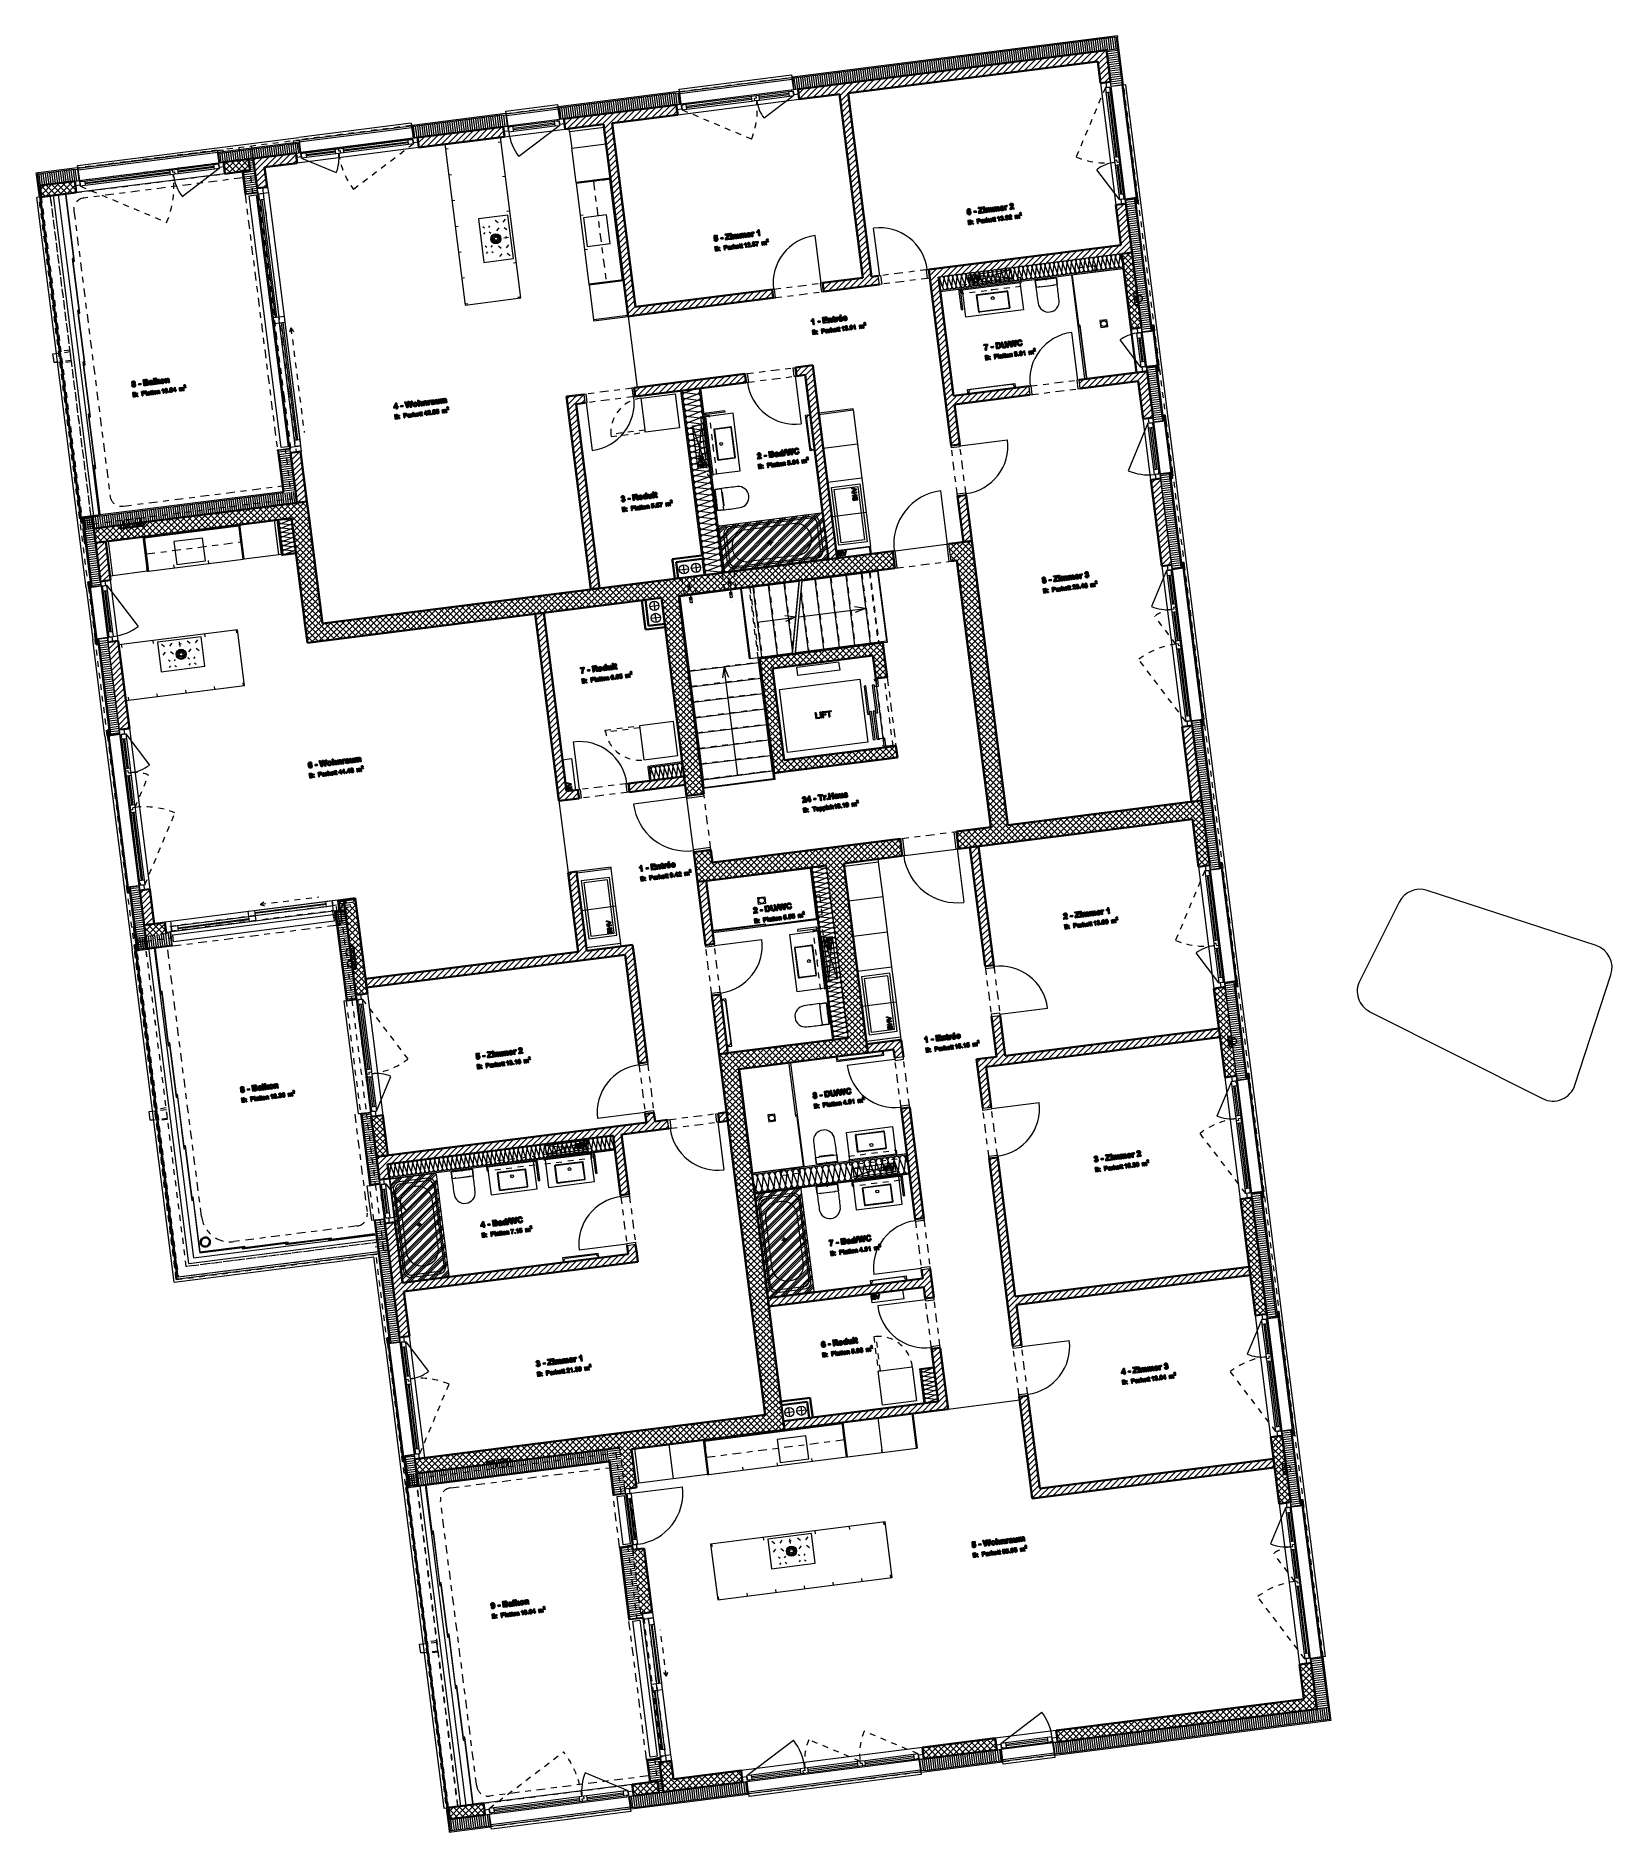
# Model space of a CAD drawing. Header units: metres. Extents: x 2713679.5 to 2713747.3, y 1226017.1 to 1226104.2.
# Drawn here: x 2713688.73 to 2713715.98, y 1226019.82 to 1226050.87 of the extents above; entities that cross this region are included whole.
import ezdxf

# ---------------------------------------------------------------- set-up
doc = ezdxf.new("R2010")
doc.units = ezdxf.units.M
doc.header["$MEASUREMENT"] = 0
for name, pattern in [('31', [105, 75, -15, 0, -15]), ('Achse', [0.115, 0, -0.04, 0.075, 0]), ('Strich 2', [0.141111, 0.070556, -0.070556]), ('Strich 2_1mm', [0.15, 0.1, -0.05]), ('Strichpunkt 3_1_1mm Achsen', [0.25, 0.15, -0.05, 0, -0.05])]:
    doc.linetypes.add(name, pattern=pattern)
for name, color, linetype, true_color in [('haustechnik', 7, 'Continuous', 0x0332dd), ('raum', 7, 'Continuous', 0x000000), ('texte', 7, 'Continuous', 0x000000)]:
    doc.layers.add(name, color=color, linetype=linetype, true_color=true_color)
doc.layers.add('plangrafiken', color=251, linetype='Continuous')
doc.layers.add('waende_stuetzen', color=250, linetype='Continuous')

msp = doc.modelspace()

# ---------------------------------------------------------------- linework, layer by layer
at = {"layer": 'haustechnik', "color": 152, "linetype": 'Continuous', "lineweight": 13, "true_color": 0x0365dd}
for p, q in [((2713704.851, 1226046.735), (2713705.586, 1226046.829)), ((2713705.604, 1226046.68), (2713704.851, 1226046.735)), ((2713704.87, 1226046.587), (2713704.851, 1226046.735)), ((2713704.87, 1226046.587), (2713705.586, 1226046.829)), ((2713705.604, 1226046.68), (2713704.87, 1226046.587)), ((2713705.608, 1226046.65), (2713704.874, 1226046.557)), ((2713705.586, 1226046.829), (2713705.604, 1226046.68)), ((2713700.087, 1226044.125), (2713700.236, 1226044.144)), ((2713700.329, 1226043.41), (2713700.087, 1226044.125)), ((2713700.18, 1226043.391), (2713700.087, 1226044.125)), ((2713700.236, 1226044.144), (2713700.18, 1226043.391)), ((2713700.236, 1226044.144), (2713700.329, 1226043.41)), ((2713700.266, 1226044.147), (2713700.359, 1226043.413)), ((2713700.329, 1226043.41), (2713700.18, 1226043.391)), ((2713702.412, 1226034.541), (2713702.319, 1226035.275)), ((2713702.349, 1226035.279), (2713702.498, 1226035.298)), ((2713702.349, 1226035.279), (2713702.591, 1226034.564)), ((2713702.442, 1226034.545), (2713702.349, 1226035.279)), ((2713702.442, 1226034.545), (2713702.498, 1226035.298)), ((2713702.498, 1226035.298), (2713702.591, 1226034.564)), ((2713702.591, 1226034.564), (2713702.442, 1226034.545)), ((2713698.268, 1226031.772), (2713697.534, 1226031.679)), ((2713698.287, 1226031.624), (2713697.534, 1226031.679)), ((2713697.534, 1226031.679), (2713697.553, 1226031.531)), ((2713697.553, 1226031.531), (2713698.268, 1226031.772)), ((2713698.287, 1226031.624), (2713698.268, 1226031.772)), ((2713697.553, 1226031.531), (2713698.287, 1226031.624)), ((2713697.556, 1226031.501), (2713698.291, 1226031.594)), ((2713703.589, 1226031.384), (2713702.855, 1226031.291)), ((2713702.874, 1226031.142), (2713703.589, 1226031.384)), ((2713703.608, 1226031.236), (2713703.589, 1226031.384)), ((2713703.608, 1226031.236), (2713702.855, 1226031.291)), ((2713702.855, 1226031.291), (2713702.874, 1226031.142)), ((2713702.874, 1226031.142), (2713703.608, 1226031.236)), ((2713702.878, 1226031.113), (2713703.612, 1226031.206))]:
    msp.add_line(p, q, dxfattribs=at)
at = {"layer": 'haustechnik', "color": 1, "linetype": 'Continuous', "lineweight": 13}
for p, q in [((2713702.49, 1226043.064), (2713702.976, 1226043.126)), ((2713702.617, 1226042.062), (2713702.49, 1226043.064)), ((2713702.535, 1226043.029), (2713702.941, 1226043.081)), ((2713702.652, 1226042.107), (2713702.535, 1226043.029)), ((2713702.941, 1226043.081), (2713703.058, 1226042.158)), ((2713702.976, 1226043.126), (2713703.103, 1226042.124)), ((2713703.103, 1226042.124), (2713702.617, 1226042.062)), ((2713703.058, 1226042.158), (2713702.652, 1226042.107)), ((2713698.648, 1226036.322), (2713698.162, 1226036.26)), ((2713698.775, 1226035.32), (2713698.648, 1226036.322)), ((2713698.162, 1226036.26), (2713698.289, 1226035.258)), ((2713698.614, 1226036.277), (2713698.207, 1226036.225)), ((2713698.207, 1226036.225), (2713698.324, 1226035.303)), ((2713698.731, 1226035.354), (2713698.614, 1226036.277)), ((2713698.289, 1226035.258), (2713698.775, 1226035.32)), ((2713698.324, 1226035.303), (2713698.731, 1226035.354)), ((2713703.495, 1226034.664), (2713703.009, 1226034.602)), ((2713703.009, 1226034.602), (2713703.137, 1226033.6)), ((2713703.461, 1226034.619), (2713703.054, 1226034.567)), ((2713703.054, 1226034.567), (2713703.171, 1226033.645)), ((2713703.578, 1226033.696), (2713703.461, 1226034.619)), ((2713703.623, 1226033.662), (2713703.495, 1226034.664)), ((2713703.137, 1226033.6), (2713703.623, 1226033.662)), ((2713703.171, 1226033.645), (2713703.578, 1226033.696))]:
    msp.add_line(p, q, dxfattribs=at)
at = {"layer": 'haustechnik', "color": 106, "linetype": 'Continuous', "lineweight": 13, "true_color": 0x008a1e}
for p, q in [((2713702.594, 1226041.968), (2713703.139, 1226042.037)), ((2713702.609, 1226041.844), (2713702.594, 1226041.968)), ((2713703.155, 1226041.913), (2713702.609, 1226041.844)), ((2713703.139, 1226042.037), (2713703.155, 1226041.913)), ((2713697.836, 1226038.355), (2713697.994, 1226038.376)), ((2713697.905, 1226037.81), (2713697.836, 1226038.355)), ((2713697.994, 1226038.376), (2713698.064, 1226037.83)), ((2713698.064, 1226037.83), (2713697.905, 1226037.81)), ((2713703.17, 1226029.124), (2713703.716, 1226029.193)), ((2713703.716, 1226029.193), (2713703.736, 1226029.034)), ((2713703.191, 1226028.965), (2713703.17, 1226029.124)), ((2713703.736, 1226029.034), (2713703.191, 1226028.965))]:
    msp.add_line(p, q, dxfattribs=at)
at = {"layer": 'haustechnik', "color": 7, "linetype": 'Continuous', "lineweight": 13}
for p, q in [((2713699.801, 1226041.77), (2713700.248, 1226041.827)), ((2713699.837, 1226041.492), (2713699.801, 1226041.77)), ((2713699.857, 1226041.636), (2713700.015, 1226041.656)), ((2713699.946, 1226041.567), (2713699.926, 1226041.725)), ((2713700.224, 1226041.683), (2713700.065, 1226041.662)), ((2713700.134, 1226041.752), (2713700.154, 1226041.593)), ((2713700.248, 1226041.827), (2713700.283, 1226041.549)), ((2713700.283, 1226041.549), (2713699.837, 1226041.492)), ((2713699.269, 1226041.118), (2713699.547, 1226041.153)), ((2713699.326, 1226040.672), (2713699.269, 1226041.118)), ((2713699.344, 1226041.004), (2713699.503, 1226041.025)), ((2713699.413, 1226041.094), (2713699.434, 1226040.935)), ((2713699.547, 1226041.153), (2713699.604, 1226040.707)), ((2713699.604, 1226040.707), (2713699.326, 1226040.672)), ((2713699.529, 1226040.816), (2713699.371, 1226040.796)), ((2713699.46, 1226040.727), (2713699.44, 1226040.886)), ((2713701.62, 1226027.198), (2713702.067, 1226027.255)), ((2713701.656, 1226026.92), (2713701.62, 1226027.198)), ((2713701.68, 1226027.065), (2713701.838, 1226027.085)), ((2713701.769, 1226026.995), (2713701.749, 1226027.154)), ((2713702.047, 1226027.111), (2713701.888, 1226027.091)), ((2713701.957, 1226027.18), (2713701.977, 1226027.022)), ((2713702.067, 1226027.255), (2713702.102, 1226026.977)), ((2713702.102, 1226026.977), (2713701.656, 1226026.92))]:
    msp.add_line(p, q, dxfattribs=at)
at = {"layer": 'haustechnik', "color": 144, "linetype": 'Continuous', "lineweight": 20, "true_color": 0x0082b3}
for centre in [(2713699.936, 1226041.646), (2713699.45, 1226040.806), (2713701.759, 1226027.075)]:
    msp.add_circle(centre, 0.08, dxfattribs=at)
at = {"layer": 'haustechnik', "color": 20, "linetype": 'Continuous', "lineweight": 20, "true_color": 0xfa2d16}
for centre in [(2713700.144, 1226041.673), (2713699.424, 1226041.015), (2713701.967, 1226027.101)]:
    msp.add_circle(centre, 0.08, dxfattribs=at)
at = {"layer": 'plangrafiken', "color": 7, "linetype": 'Continuous', "lineweight": 13}
for p, q in [((2713701.803, 1226050.144), (2713699.859, 1226049.897)), ((2713699.862, 1226049.872), (2713701.806, 1226050.119)), ((2713701.806, 1226050.119), (2713701.803, 1226050.144)), ((2713707.529, 1226050.019), (2713707.505, 1226050.016)), ((2713707.505, 1226050.016), (2713707.764, 1226047.972)), ((2713707.789, 1226047.975), (2713707.529, 1226050.019)), ((2713699.859, 1226049.897), (2713699.862, 1226049.872)), ((2713697.756, 1226049.63), (2713696.863, 1226049.517)), ((2713696.863, 1226049.517), (2713696.866, 1226049.492)), ((2713696.866, 1226049.492), (2713697.759, 1226049.605)), ((2713697.759, 1226049.605), (2713697.756, 1226049.63)), ((2713695.226, 1226049.309), (2713693.182, 1226049.05)), ((2713693.182, 1226049.05), (2713693.185, 1226049.025)), ((2713693.185, 1226049.025), (2713695.229, 1226049.284)), ((2713695.229, 1226049.284), (2713695.226, 1226049.309)), ((2713696.762, 1226049.116), (2713695.8, 1226048.994)), ((2713697.115, 1226046.338), (2713696.762, 1226049.116)), ((2713697.953, 1226049.267), (2713698.548, 1226049.343)), ((2713697.96, 1226049.208), (2713697.953, 1226049.267)), ((2713698.556, 1226049.283), (2713697.96, 1226049.208)), ((2713697.96, 1226049.208), (2713697.996, 1226048.93)), ((2713698.548, 1226049.343), (2713698.556, 1226049.283)), ((2713698.591, 1226049.005), (2713698.556, 1226049.283)), ((2713691.967, 1226048.895), (2713689.457, 1226048.577)), ((2713689.46, 1226048.552), (2713691.97, 1226048.871)), ((2713691.97, 1226048.871), (2713691.967, 1226048.895)), ((2713695.8, 1226048.994), (2713696.153, 1226046.216)), ((2713695.81, 1226048.914), (2713695.86, 1226048.921)), ((2713696.723, 1226049.03), (2713696.772, 1226049.037)), ((2713697.996, 1226048.93), (2713698.591, 1226049.005)), ((2713698.071, 1226048.335), (2713697.996, 1226048.93)), ((2713698.591, 1226049.005), (2713698.666, 1226048.41)), ((2713689.457, 1226048.577), (2713689.46, 1226048.552)), ((2713695.867, 1226048.468), (2713695.916, 1226048.474)), ((2713696.798, 1226048.435), (2713696.848, 1226048.441)), ((2713689.139, 1226047.987), (2713689.122, 1226048.121)), ((2713692.42, 1226048.106), (2713692.539, 1226048.121)), ((2713692.539, 1226048.121), (2713693.092, 1226043.766)), ((2713698.666, 1226048.41), (2713698.071, 1226048.335)), ((2713698.071, 1226048.335), (2713698.121, 1226048.341)), ((2713698.071, 1226048.335), (2713698.074, 1226048.315)), ((2713698.669, 1226048.39), (2713698.074, 1226048.315)), ((2713698.074, 1226048.315), (2713698.294, 1226046.579)), ((2713698.669, 1226048.39), (2713698.649, 1226048.388)), ((2713698.649, 1226048.388), (2713698.869, 1226046.652)), ((2713698.669, 1226048.39), (2713698.666, 1226048.41)), ((2713698.889, 1226046.654), (2713698.669, 1226048.39)), ((2713688.794, 1226048.08), (2713689.51, 1226042.445)), ((2713689.534, 1226042.448), (2713688.819, 1226048.083)), ((2713689.824, 1226042.586), (2713689.139, 1226047.987)), ((2713692.973, 1226043.751), (2713692.42, 1226048.106)), ((2713695.923, 1226048.022), (2713695.973, 1226048.028)), ((2713696.874, 1226047.84), (2713696.924, 1226047.846)), ((2713707.764, 1226047.972), (2713707.789, 1226047.975)), ((2713695.98, 1226047.575), (2713696.03, 1226047.582)), ((2713696.893, 1226047.772), (2713696.382, 1226047.707)), ((2713696.382, 1226047.707), (2713696.477, 1226046.953)), ((2713696.485, 1226047.546), (2713696.457, 1226047.568)), ((2713696.56, 1226047.556), (2713696.582, 1226047.584)), ((2713696.722, 1226047.639), (2713696.671, 1226047.679)), ((2713696.734, 1226047.548), (2713696.694, 1226047.497)), ((2713696.813, 1226047.651), (2713696.853, 1226047.702)), ((2713696.825, 1226047.559), (2713696.876, 1226047.52)), ((2713696.988, 1226047.018), (2713696.893, 1226047.772)), ((2713698.143, 1226047.769), (2713698.193, 1226047.775)), ((2713698.596, 1226047.776), (2713698.199, 1226047.726)), ((2713698.199, 1226047.726), (2713698.262, 1226047.23)), ((2713698.659, 1226047.28), (2713698.596, 1226047.776)), ((2713696.495, 1226047.471), (2713696.473, 1226047.443)), ((2713696.528, 1226047.209), (2713696.5, 1226047.231)), ((2713696.569, 1226047.481), (2713696.598, 1226047.459)), ((2713696.603, 1226047.218), (2713696.625, 1226047.247)), ((2713696.778, 1226047.195), (2713696.727, 1226047.234)), ((2713696.821, 1226047.38), (2713696.901, 1226047.39)), ((2713696.859, 1226047.405), (2713696.86, 1226047.391)), ((2713696.864, 1226047.364), (2713696.862, 1226047.379)), ((2713696.87, 1226047.206), (2713696.909, 1226047.258)), ((2713698.262, 1226047.23), (2713698.659, 1226047.28)), ((2713696.037, 1226047.129), (2713696.086, 1226047.135)), ((2713696.477, 1226046.953), (2713696.988, 1226047.018)), ((2713696.537, 1226047.134), (2713696.516, 1226047.106)), ((2713696.612, 1226047.144), (2713696.64, 1226047.122)), ((2713696.79, 1226047.103), (2713696.75, 1226047.052)), ((2713696.881, 1226047.115), (2713696.933, 1226047.075)), ((2713696.987, 1226046.947), (2713697.037, 1226046.953)), ((2713698.218, 1226047.174), (2713698.268, 1226047.18)), ((2713696.093, 1226046.682), (2713696.143, 1226046.689)), ((2713698.889, 1226046.654), (2713698.294, 1226046.579)), ((2713698.294, 1226046.579), (2713698.297, 1226046.559)), ((2713698.892, 1226046.634), (2713698.297, 1226046.559)), ((2713698.869, 1226046.652), (2713698.889, 1226046.654)), ((2713698.892, 1226046.634), (2713698.889, 1226046.654)), ((2713698.967, 1226046.039), (2713698.892, 1226046.634)), ((2713704.753, 1226046.481), (2713705.745, 1226046.607)), ((2713705.745, 1226046.607), (2713705.805, 1226046.131)), ((2713706.008, 1226046.64), (2713706.375, 1226046.687)), ((2713706.191, 1226046.664), (2713706.008, 1226046.64)), ((2713706.008, 1226046.64), (2713706.008, 1226046.638)), ((2713706.024, 1226046.525), (2713706.008, 1226046.64)), ((2713706.008, 1226046.638), (2713706.024, 1226046.525)), ((2713706.087, 1226046.53), (2713706.326, 1226046.561)), ((2713706.375, 1226046.687), (2713706.191, 1226046.664)), ((2713706.326, 1226046.561), (2713706.326, 1226046.563)), ((2713706.327, 1226046.565), (2713706.338, 1226046.566)), ((2713706.338, 1226046.566), (2713706.383, 1226046.572)), ((2713706.375, 1226046.684), (2713706.375, 1226046.687)), ((2713706.375, 1226046.687), (2713706.388, 1226046.571)), ((2713706.388, 1226046.571), (2713706.375, 1226046.684)), ((2713707.529, 1226046.843), (2713706.636, 1226046.73)), ((2713706.636, 1226046.73), (2713706.863, 1226044.944)), ((2713706.655, 1226046.722), (2713706.648, 1226046.721)), ((2713706.648, 1226046.721), (2713706.76, 1226045.838)), ((2713706.767, 1226045.84), (2713706.655, 1226046.722)), ((2713707.756, 1226045.058), (2713707.529, 1226046.843)), ((2713696.153, 1226046.216), (2713697.115, 1226046.338)), ((2713697.063, 1226046.352), (2713697.112, 1226046.358)), ((2713698.297, 1226046.559), (2713698.372, 1226045.964)), ((2713704.69, 1226046.473), (2713704.689, 1226046.473)), ((2713704.689, 1226046.472), (2713704.689, 1226046.467)), ((2713704.689, 1226046.467), (2713704.691, 1226046.455)), ((2713704.717, 1226046.476), (2713704.69, 1226046.473)), ((2713704.691, 1226046.455), (2713704.692, 1226046.451)), ((2713704.692, 1226046.451), (2713704.692, 1226046.449)), ((2713704.692, 1226046.449), (2713704.692, 1226046.448)), ((2713704.692, 1226046.448), (2713704.731, 1226046.136)), ((2713704.701, 1226046.474), (2713704.706, 1226046.475)), ((2713704.703, 1226046.477), (2713704.703, 1226046.472)), ((2713704.718, 1226046.476), (2713704.717, 1226046.476)), ((2713704.72, 1226046.454), (2713704.718, 1226046.476)), ((2713704.72, 1226046.453), (2713704.72, 1226046.454)), ((2713704.721, 1226046.452), (2713704.72, 1226046.452)), ((2713704.76, 1226046.14), (2713704.721, 1226046.452)), ((2713704.813, 1226046.005), (2713704.753, 1226046.481)), ((2713705.033, 1226046.098), (2713704.997, 1226046.386)), ((2713705.005, 1226046.397), (2713705.521, 1226046.463)), ((2713705.042, 1226046.104), (2713705.007, 1226046.382)), ((2713705.011, 1226046.388), (2713705.517, 1226046.452)), ((2713705.247, 1226046.478), (2713705.267, 1226046.481)), ((2713705.258, 1226046.469), (2713705.256, 1226046.489)), ((2713705.523, 1226046.448), (2713705.558, 1226046.17)), ((2713705.532, 1226046.454), (2713705.569, 1226046.166)), ((2713706.028, 1226046.527), (2713706.069, 1226046.532)), ((2713706.069, 1226046.532), (2713706.084, 1226046.534)), ((2713706.086, 1226046.532), (2713706.087, 1226046.53)), ((2713706.323, 1226046.556), (2713706.09, 1226046.527)), ((2713707.719, 1226046.377), (2713707.78, 1226046.377)), ((2713707.724, 1226046.34), (2713707.785, 1226046.34)), ((2713707.725, 1226046.415), (2713707.775, 1226046.415)), ((2713707.729, 1226046.302), (2713707.789, 1226046.302)), ((2713707.734, 1226046.265), (2713707.794, 1226046.265)), ((2713696.15, 1226046.236), (2713696.2, 1226046.242)), ((2713698.372, 1226045.964), (2713698.967, 1226046.039)), ((2713698.372, 1226045.964), (2713698.422, 1226045.97)), ((2713698.372, 1226045.964), (2713698.375, 1226045.944)), ((2713698.375, 1226045.944), (2713698.97, 1226046.019)), ((2713698.97, 1226046.019), (2713698.967, 1226046.039)), ((2713704.731, 1226046.136), (2713704.732, 1226046.136)), ((2713704.732, 1226046.136), (2713704.759, 1226046.139)), ((2713704.76, 1226046.139), (2713704.76, 1226046.14)), ((2713705.805, 1226046.131), (2713704.813, 1226046.005)), ((2713705.56, 1226046.155), (2713705.044, 1226046.09)), ((2713705.554, 1226046.164), (2713705.048, 1226046.1)), ((2713707.248, 1226045.961), (2713707.129, 1226045.946)), ((2713707.129, 1226045.946), (2713707.144, 1226045.827)), ((2713707.263, 1226045.842), (2713707.248, 1226045.961)), ((2713707.738, 1226046.227), (2713707.799, 1226046.227)), ((2713706.76, 1226045.838), (2713706.767, 1226045.84)), ((2713706.786, 1226045.862), (2713706.778, 1226045.861)), ((2713706.778, 1226045.861), (2713706.892, 1226044.963)), ((2713706.9, 1226044.964), (2713706.786, 1226045.862)), ((2713707.144, 1226045.827), (2713707.263, 1226045.842)), ((2713708.056, 1226045.872), (2713708.031, 1226045.869)), ((2713708.031, 1226045.869), (2713708.132, 1226045.075)), ((2713708.156, 1226045.078), (2713708.056, 1226045.872)), ((2713689.027, 1226045.372), (2713689.087, 1226045.38)), ((2713689.046, 1226045.224), (2713689.027, 1226045.372)), ((2713689.106, 1226045.231), (2713689.046, 1226045.224)), ((2713706.863, 1226044.944), (2713707.756, 1226045.058)), ((2713708.132, 1226045.075), (2713708.156, 1226045.078)), ((2713704.839, 1226044.758), (2713705.655, 1226044.862)), ((2713704.847, 1226044.699), (2713704.839, 1226044.758)), ((2713704.862, 1226044.701), (2713704.847, 1226044.699)), ((2713704.861, 1226044.705), (2713704.862, 1226044.701)), ((2713705.596, 1226044.844), (2713704.9, 1226044.756)), ((2713705.647, 1226044.8), (2713705.647, 1226044.805)), ((2713705.662, 1226044.802), (2713705.647, 1226044.8)), ((2713705.655, 1226044.862), (2713705.662, 1226044.802)), ((2713706.892, 1226044.963), (2713706.9, 1226044.964)), ((2713699.197, 1226044.607), (2713699.785, 1226044.681)), ((2713699.272, 1226044.016), (2713699.197, 1226044.607)), ((2713699.785, 1226044.681), (2713699.86, 1226044.091)), ((2713700.325, 1226044.351), (2713700.637, 1226044.391)), ((2713700.637, 1226044.391), (2713700.638, 1226044.391)), ((2713700.638, 1226044.39), (2713700.642, 1226044.363)), ((2713702.862, 1226044.422), (2713702.267, 1226044.346)), ((2713702.269, 1226044.326), (2713702.864, 1226044.402)), ((2713702.864, 1226044.402), (2713702.862, 1226044.422)), ((2713702.864, 1226044.402), (2713702.939, 1226043.811)), ((2713699.86, 1226044.091), (2713699.272, 1226044.016)), ((2713700.3, 1226044.333), (2713700.305, 1226044.334)), ((2713700.301, 1226044.348), (2713700.306, 1226044.349)), ((2713700.301, 1226044.348), (2713700.301, 1226044.348)), ((2713700.304, 1226044.32), (2713700.301, 1226044.347)), ((2713700.302, 1226044.336), (2713700.303, 1226044.331)), ((2713700.304, 1226044.319), (2713700.304, 1226044.32)), ((2713700.327, 1226044.322), (2713700.305, 1226044.319)), ((2713700.306, 1226044.349), (2713700.318, 1226044.35)), ((2713700.785, 1226044.344), (2713700.309, 1226044.284)), ((2713700.309, 1226044.284), (2713700.435, 1226043.292)), ((2713700.318, 1226044.35), (2713700.323, 1226044.351)), ((2713700.323, 1226044.351), (2713700.324, 1226044.351)), ((2713700.325, 1226044.351), (2713700.325, 1226044.351)), ((2713700.328, 1226044.322), (2713700.327, 1226044.322)), ((2713700.329, 1226044.322), (2713700.328, 1226044.323)), ((2713700.641, 1226044.362), (2713700.329, 1226044.322)), ((2713700.75, 1226044.108), (2713700.462, 1226044.072)), ((2713700.746, 1226044.098), (2713700.468, 1226044.062)), ((2713700.642, 1226044.363), (2713700.642, 1226044.362)), ((2713700.816, 1226043.587), (2713700.751, 1226044.093)), ((2713700.826, 1226043.584), (2713700.761, 1226044.099)), ((2713700.911, 1226043.352), (2713700.785, 1226044.344)), ((2713702.039, 1226044.313), (2713702.099, 1226044.321)), ((2713702.117, 1226043.696), (2713702.039, 1226044.313)), ((2713702.057, 1226044.255), (2713702.12, 1226043.757)), ((2713702.1, 1226044.306), (2713702.096, 1226044.305)), ((2713702.099, 1226044.321), (2713702.1, 1226044.306)), ((2713702.267, 1226044.346), (2713702.269, 1226044.326)), ((2713702.344, 1226043.736), (2713702.269, 1226044.326)), ((2713708.253, 1226044.314), (2713708.229, 1226044.311)), ((2713708.229, 1226044.311), (2713708.367, 1226043.22)), ((2713708.392, 1226043.223), (2713708.253, 1226044.314)), ((2713693.092, 1226043.766), (2713692.973, 1226043.751)), ((2713700.446, 1226043.797), (2713700.426, 1226043.795)), ((2713700.435, 1226043.806), (2713700.438, 1226043.786)), ((2713700.453, 1226044.06), (2713700.519, 1226043.545)), ((2713700.464, 1226044.057), (2713700.528, 1226043.551)), ((2713702.939, 1226043.811), (2713702.344, 1226043.736)), ((2713702.939, 1226043.811), (2713703.014, 1226043.221)), ((2713700.53, 1226043.536), (2713700.818, 1226043.572)), ((2713700.534, 1226043.546), (2713700.811, 1226043.582)), ((2713702.177, 1226043.704), (2713702.117, 1226043.696)), ((2713702.17, 1226043.718), (2713702.175, 1226043.718)), ((2713702.175, 1226043.718), (2713702.177, 1226043.704)), ((2713702.419, 1226043.146), (2713702.344, 1226043.736)), ((2713700.435, 1226043.292), (2713700.911, 1226043.352)), ((2713703.014, 1226043.221), (2713702.419, 1226043.146)), ((2713702.494, 1226042.555), (2713702.419, 1226043.146)), ((2713703.014, 1226043.221), (2713703.089, 1226042.631)), ((2713708.367, 1226043.22), (2713708.392, 1226043.223)), ((2713700.468, 1226043.029), (2713700.584, 1226043.042)), ((2713700.471, 1226043.029), (2713700.468, 1226043.029)), ((2713700.468, 1226043.029), (2713700.491, 1226042.846)), ((2713700.515, 1226042.662), (2713700.468, 1226043.029)), ((2713700.584, 1226043.042), (2713700.471, 1226043.029)), ((2713700.491, 1226042.846), (2713700.515, 1226042.662)), ((2713700.589, 1226042.993), (2713700.583, 1226043.037)), ((2713700.59, 1226042.982), (2713700.589, 1226042.993)), ((2713700.594, 1226042.98), (2713700.592, 1226042.98)), ((2713700.625, 1226042.741), (2713700.594, 1226042.98)), ((2713700.599, 1226042.978), (2713700.628, 1226042.744)), ((2713689.724, 1226042.426), (2713689.724, 1226042.553)), ((2713689.735, 1226042.574), (2713689.824, 1226042.586)), ((2713700.63, 1226042.678), (2713700.515, 1226042.662)), ((2713700.515, 1226042.662), (2713700.517, 1226042.662)), ((2713700.517, 1226042.662), (2713700.63, 1226042.678)), ((2713700.554, 1226042.4), (2713702.309, 1226042.623)), ((2713700.623, 1226042.723), (2713700.621, 1226042.738)), ((2713700.623, 1226042.741), (2713700.625, 1226042.741)), ((2713700.628, 1226042.683), (2713700.623, 1226042.723)), ((2713700.735, 1226042.39), (2713702.138, 1226042.568)), ((2713702.129, 1226042.534), (2713700.75, 1226042.359)), ((2713702.326, 1226042.61), (2713702.423, 1226041.846)), ((2713703.089, 1226042.631), (2713702.494, 1226042.555)), ((2713702.569, 1226041.965), (2713702.494, 1226042.555)), ((2713703.089, 1226042.631), (2713703.164, 1226042.041)), ((2713689.51, 1226042.445), (2713689.534, 1226042.448)), ((2713689.692, 1226042.515), (2713689.712, 1226042.515)), ((2713689.697, 1226042.477), (2713689.717, 1226042.477)), ((2713689.702, 1226042.44), (2713689.722, 1226042.44)), ((2713689.707, 1226042.402), (2713689.727, 1226042.402)), ((2713689.711, 1226042.365), (2713689.731, 1226042.365)), ((2713690.211, 1226042.352), (2713690.211, 1226042.413)), ((2713690.249, 1226042.357), (2713690.249, 1226042.418)), ((2713690.286, 1226042.362), (2713690.286, 1226042.422)), ((2713690.324, 1226042.367), (2713690.324, 1226042.427)), ((2713690.361, 1226042.371), (2713690.361, 1226042.432)), ((2713690.399, 1226042.376), (2713690.399, 1226042.437)), ((2713690.436, 1226042.381), (2713690.436, 1226042.441)), ((2713690.474, 1226042.386), (2713690.474, 1226042.446)), ((2713690.511, 1226042.39), (2713690.511, 1226042.451)), ((2713690.549, 1226042.395), (2713690.549, 1226042.456)), ((2713690.586, 1226042.4), (2713690.586, 1226042.46)), ((2713692.24, 1226042.418), (2713690.603, 1226042.211)), ((2713690.605, 1226042.191), (2713692.242, 1226042.398)), ((2713692.259, 1226042.421), (2713692.24, 1226042.418)), ((2713692.315, 1226041.823), (2713692.24, 1226042.418)), ((2713692.242, 1226042.398), (2713692.24, 1226042.418)), ((2713692.855, 1226042.496), (2713692.259, 1226042.421)), ((2713692.335, 1226041.826), (2713692.259, 1226042.421)), ((2713692.904, 1226042.503), (2713692.855, 1226042.496)), ((2713692.93, 1226041.901), (2713692.855, 1226042.496)), ((2713692.98, 1226041.907), (2713692.904, 1226042.503)), ((2713700.638, 1226041.619), (2713700.541, 1226042.383)), ((2713700.688, 1226041.77), (2713700.627, 1226042.25)), ((2713700.664, 1226042.247), (2713700.723, 1226041.781)), ((2713700.983, 1226042.331), (2713701.856, 1226042.442)), ((2713702.3, 1226041.981), (2713702.241, 1226042.448)), ((2713702.278, 1226042.459), (2713702.339, 1226041.979)), ((2713689.938, 1226042.126), (2713689.988, 1226042.132)), ((2713690.014, 1226041.531), (2713689.938, 1226042.126)), ((2713689.988, 1226042.132), (2713690.583, 1226042.208)), ((2713690.063, 1226041.537), (2713689.988, 1226042.132)), ((2713690.603, 1226042.211), (2713690.583, 1226042.208)), ((2713690.583, 1226042.208), (2713690.658, 1226041.613)), ((2713690.603, 1226042.211), (2713690.678, 1226041.615)), ((2713690.603, 1226042.211), (2713690.605, 1226042.191)), ((2713691.614, 1226042.188), (2713691.118, 1226042.125)), ((2713691.118, 1226042.125), (2713691.168, 1226041.728)), ((2713691.664, 1226041.791), (2713691.614, 1226042.188)), ((2713692.93, 1226041.901), (2713692.98, 1226041.907)), ((2713700.774, 1226041.997), (2713700.77, 1226042.027)), ((2713701.428, 1226042.107), (2713701.427, 1226042.109)), ((2713702.139, 1226042.2), (2713702.14, 1226042.195)), ((2713703.164, 1226042.041), (2713702.569, 1226041.965)), ((2713702.569, 1226041.965), (2713702.585, 1226041.841)), ((2713702.585, 1226041.841), (2713703.18, 1226041.917)), ((2713703.18, 1226041.917), (2713703.164, 1226042.041)), ((2713690.658, 1226041.613), (2713690.063, 1226041.537)), ((2713690.658, 1226041.613), (2713690.652, 1226041.662)), ((2713690.658, 1226041.613), (2713690.678, 1226041.615)), ((2713690.678, 1226041.615), (2713692.315, 1226041.823)), ((2713691.125, 1226041.672), (2713691.118, 1226041.722)), ((2713691.168, 1226041.728), (2713691.664, 1226041.791)), ((2713691.72, 1226041.748), (2713691.714, 1226041.797)), ((2713692.315, 1226041.823), (2713692.335, 1226041.826)), ((2713692.335, 1226041.826), (2713692.93, 1226041.901)), ((2713702.41, 1226041.829), (2713700.654, 1226041.606)), ((2713702.231, 1226041.84), (2713700.827, 1226041.661)), ((2713700.835, 1226041.695), (2713702.214, 1226041.87)), ((2713701.926, 1226041.891), (2713701.053, 1226041.78)), ((2713703.29, 1226041.608), (2713701.98, 1226041.442)), ((2713703.442, 1226040.408), (2713703.29, 1226041.608)), ((2713703.454, 1226040.389), (2713703.297, 1226041.629)), ((2713708.576, 1226041.77), (2713708.551, 1226041.767)), ((2713708.551, 1226041.767), (2713708.909, 1226038.949)), ((2713708.934, 1226038.952), (2713708.576, 1226041.77)), ((2713689.663, 1226041.436), (2713689.638, 1226041.433)), ((2713689.638, 1226041.433), (2713689.776, 1226040.342)), ((2713689.801, 1226040.345), (2713689.663, 1226041.436)), ((2713690.063, 1226041.537), (2713690.014, 1226041.531)), ((2713700.919, 1226041.307), (2713699.867, 1226041.174)), ((2713701.072, 1226040.097), (2713700.919, 1226041.307)), ((2713701.93, 1226041.435), (2713700.928, 1226041.308)), ((2713700.928, 1226041.308), (2713701.081, 1226040.108)), ((2713701.127, 1226041.334), (2713701.279, 1226040.133)), ((2713701.395, 1226041.368), (2713701.547, 1226040.167)), ((2713701.663, 1226041.402), (2713701.815, 1226040.201)), ((2713701.815, 1226040.201), (2713701.93, 1226041.435)), ((2713701.865, 1226040.207), (2713701.98, 1226041.442)), ((2713702.198, 1226041.469), (2713702.351, 1226040.269)), ((2713702.466, 1226041.503), (2713702.619, 1226040.303)), ((2713702.734, 1226041.537), (2713702.886, 1226040.337)), ((2713703.002, 1226041.571), (2713703.154, 1226040.371)), ((2713699.867, 1226041.174), (2713700.269, 1226038.009)), ((2713701.922, 1226040.825), (2713703.078, 1226040.971)), ((2713701.958, 1226041.219), (2713702.083, 1226040.235)), ((2713703.078, 1226040.971), (2713702.887, 1226040.997)), ((2713703.078, 1226040.971), (2713702.899, 1226040.898)), ((2713701.203, 1226040.733), (2713701.873, 1226040.818)), ((2713701.873, 1226040.818), (2713701.681, 1226040.844)), ((2713701.873, 1226040.818), (2713701.694, 1226040.745)), ((2713692.218, 1226040.601), (2713690.165, 1226040.341)), ((2713690.766, 1226040.366), (2713690.76, 1226040.416)), ((2713691.588, 1226040.481), (2713690.834, 1226040.385)), ((2713690.834, 1226040.385), (2713690.899, 1226039.874)), ((2713691.047, 1226040.317), (2713691.086, 1226040.369)), ((2713691.201, 1226040.351), (2713691.216, 1226040.353)), ((2713691.227, 1226040.313), (2713691.216, 1226040.393)), ((2713691.242, 1226040.356), (2713691.227, 1226040.354)), ((2713691.4, 1226040.362), (2713691.348, 1226040.402)), ((2713691.491, 1226040.374), (2713691.531, 1226040.425)), ((2713691.653, 1226039.97), (2713691.588, 1226040.481)), ((2713691.659, 1226040.48), (2713691.653, 1226040.529)), ((2713692.205, 1226040.549), (2713692.198, 1226040.599)), ((2713692.34, 1226039.639), (2713692.218, 1226040.601)), ((2713701.865, 1226040.207), (2713703.442, 1226040.408)), ((2713703.375, 1226040.379), (2713703.454, 1226040.389)), ((2713689.776, 1226040.342), (2713689.801, 1226040.345)), ((2713690.165, 1226040.341), (2713690.287, 1226039.378)), ((2713690.221, 1226040.297), (2713690.214, 1226040.347)), ((2713690.955, 1226040.306), (2713690.904, 1226040.346)), ((2713690.967, 1226040.215), (2713690.927, 1226040.163)), ((2713691.05, 1226040.052), (2713691.022, 1226040.074)), ((2713691.058, 1226040.226), (2713691.11, 1226040.186)), ((2713691.125, 1226040.062), (2713691.147, 1226040.09)), ((2713691.388, 1226040.095), (2713691.359, 1226040.117)), ((2713691.411, 1226040.271), (2713691.372, 1226040.22)), ((2713691.462, 1226040.105), (2713691.484, 1226040.133)), ((2713691.503, 1226040.283), (2713691.554, 1226040.243)), ((2713701.221, 1226040.116), (2713701.072, 1226040.097)), ((2713701.081, 1226040.108), (2713701.815, 1226040.201)), ((2713701.469, 1226038.161), (2713701.221, 1226040.116)), ((2713701.886, 1226039.958), (2713702.61, 1226040.05)), ((2713702.61, 1226040.05), (2713702.629, 1226039.901)), ((2713690.899, 1226039.874), (2713691.653, 1226039.97)), ((2713691.06, 1226039.978), (2713691.038, 1226039.949)), ((2713691.135, 1226039.987), (2713691.163, 1226039.965)), ((2713691.397, 1226040.02), (2713691.375, 1226039.992)), ((2713691.472, 1226040.03), (2713691.5, 1226040.008)), ((2713700.031, 1226039.884), (2713701.231, 1226040.036)), ((2713700.065, 1226039.616), (2713701.265, 1226039.768)), ((2713700.631, 1226039.96), (2713700.605, 1226039.769)), ((2713700.631, 1226039.96), (2713700.704, 1226039.781)), ((2713700.869, 1226038.085), (2713700.631, 1226039.96)), ((2713701.587, 1226039.572), (2713702.976, 1226039.749)), ((2713701.905, 1226039.809), (2713701.886, 1226039.958)), ((2713702.629, 1226039.901), (2713701.905, 1226039.809)), ((2713702.976, 1226039.749), (2713703.115, 1226038.657)), ((2713703.231, 1226039.746), (2713703.281, 1226039.752)), ((2713703.235, 1226039.716), (2713703.231, 1226039.746)), ((2713703.399, 1226038.598), (2713703.248, 1226039.788)), ((2713703.281, 1226039.752), (2713703.297, 1226039.623)), ((2713690.287, 1226039.378), (2713692.34, 1226039.639)), ((2713690.336, 1226039.385), (2713690.33, 1226039.434)), ((2713690.832, 1226039.447), (2713690.826, 1226039.497)), ((2713691.328, 1226039.51), (2713691.322, 1226039.56)), ((2713691.824, 1226039.573), (2713691.818, 1226039.623)), ((2713692.321, 1226039.636), (2713692.314, 1226039.686)), ((2713700.099, 1226039.348), (2713701.299, 1226039.501)), ((2713701.726, 1226038.481), (2713701.587, 1226039.572)), ((2713703.084, 1226039.631), (2713703.05, 1226039.627)), ((2713703.05, 1226039.627), (2713703.111, 1226039.141)), ((2713703.146, 1226039.145), (2713703.084, 1226039.631)), ((2713703.228, 1226039.65), (2713703.193, 1226039.645)), ((2713703.193, 1226039.645), (2713703.255, 1226039.159)), ((2713703.29, 1226039.164), (2713703.228, 1226039.65)), ((2713703.237, 1226039.616), (2713703.234, 1226039.64)), ((2713703.297, 1226039.623), (2713703.237, 1226039.616)), ((2713700.133, 1226039.08), (2713701.333, 1226039.233)), ((2713703.111, 1226039.141), (2713703.146, 1226039.145)), ((2713703.181, 1226039.19), (2713703.146, 1226039.186)), ((2713703.146, 1226039.186), (2713703.208, 1226038.7)), ((2713703.242, 1226038.704), (2713703.181, 1226039.19)), ((2713703.245, 1226039.198), (2713703.21, 1226039.194)), ((2713703.21, 1226039.194), (2713703.272, 1226038.708)), ((2713703.307, 1226038.712), (2713703.245, 1226039.198)), ((2713703.255, 1226039.159), (2713703.29, 1226039.164)), ((2713689.988, 1226038.872), (2713689.963, 1226038.868)), ((2713689.963, 1226038.868), (2713690.321, 1226036.051)), ((2713690.346, 1226036.054), (2713689.988, 1226038.872)), ((2713699.758, 1226039.018), (2713699.17, 1226038.943)), ((2713699.17, 1226038.943), (2713699.245, 1226038.353)), ((2713699.832, 1226038.427), (2713699.758, 1226039.018)), ((2713700.167, 1226038.813), (2713701.367, 1226038.965)), ((2713708.909, 1226038.949), (2713708.934, 1226038.952)), ((2713700.201, 1226038.545), (2713701.401, 1226038.697)), ((2713703.115, 1226038.657), (2713701.726, 1226038.481)), ((2713703.208, 1226038.7), (2713703.242, 1226038.704)), ((2713703.272, 1226038.708), (2713703.307, 1226038.712)), ((2713703.318, 1226038.703), (2713703.273, 1226038.698)), ((2713703.41, 1226038.73), (2713703.316, 1226038.718)), ((2713703.316, 1226038.718), (2713703.318, 1226038.703)), ((2713703.368, 1226038.604), (2713703.369, 1226038.594)), ((2713703.369, 1226038.594), (2713703.427, 1226038.601)), ((2713703.427, 1226038.601), (2713703.41, 1226038.73)), ((2713699.245, 1226038.353), (2713699.832, 1226038.427)), ((2713700.235, 1226038.277), (2713701.435, 1226038.429)), ((2713700.286, 1226037.87), (2713700.267, 1226038.019)), ((2713701.508, 1226038.015), (2713700.268, 1226037.858)), ((2713700.269, 1226038.009), (2713701.469, 1226038.161)), ((2713701.487, 1226038.022), (2713700.286, 1226037.87)), ((2713701.468, 1226038.171), (2713701.487, 1226038.022)), ((2713701.494, 1226038.124), (2713701.508, 1226038.015)), ((2713703.295, 1226036.639), (2713702.7, 1226036.564)), ((2713703.301, 1226036.59), (2713703.295, 1226036.639)), ((2713698.676, 1226036.497), (2713698.081, 1226036.421)), ((2713698.081, 1226036.421), (2713698.084, 1226036.401)), ((2713698.084, 1226036.401), (2713698.679, 1226036.477)), ((2713698.084, 1226036.401), (2713698.166, 1226035.751)), ((2713698.679, 1226036.477), (2713698.676, 1226036.497)), ((2713698.761, 1226035.827), (2713698.679, 1226036.477)), ((2713700.33, 1226036.253), (2713702.116, 1226036.479)), ((2713702.116, 1226036.479), (2713702.229, 1226035.587)), ((2713702.7, 1226036.564), (2713702.706, 1226036.514)), ((2713702.706, 1226036.514), (2713703.301, 1226036.59)), ((2713702.706, 1226036.514), (2713702.783, 1226035.909)), ((2713703.378, 1226035.984), (2713703.301, 1226036.59)), ((2713709.235, 1226036.576), (2713709.211, 1226036.573)), ((2713709.211, 1226036.573), (2713709.482, 1226034.431)), ((2713709.507, 1226034.434), (2713709.235, 1226036.576)), ((2713690.321, 1226036.051), (2713690.346, 1226036.054)), ((2713700.444, 1226035.36), (2713700.33, 1226036.253)), ((2713715.708, 1226035.141), (2713712.786, 1226036.095)), ((2713698.166, 1226035.751), (2713698.761, 1226035.827)), ((2713698.166, 1226035.751), (2713698.249, 1226035.102)), ((2713698.844, 1226035.177), (2713698.761, 1226035.827)), ((2713701.213, 1226035.972), (2713701.332, 1226035.987)), ((2713701.228, 1226035.853), (2713701.213, 1226035.972)), ((2713701.347, 1226035.868), (2713701.228, 1226035.853)), ((2713701.332, 1226035.987), (2713701.347, 1226035.868)), ((2713703.378, 1226035.984), (2713702.783, 1226035.909)), ((2713702.783, 1226035.909), (2713702.86, 1226035.304)), ((2713703.455, 1226035.379), (2713703.378, 1226035.984)), ((2713712.305, 1226035.895), (2713711.621, 1226034.535)), ((2713691.098, 1226035.328), (2713693.876, 1226035.681)), ((2713693.891, 1226035.562), (2713691.113, 1226035.209)), ((2713693.876, 1226035.681), (2713693.891, 1226035.562)), ((2713702.229, 1226035.587), (2713700.444, 1226035.36)), ((2713701.351, 1226035.514), (2713700.453, 1226035.401)), ((2713700.453, 1226035.401), (2713700.455, 1226035.393)), ((2713700.455, 1226035.393), (2713701.352, 1226035.507)), ((2713702.217, 1226035.603), (2713701.334, 1226035.491)), ((2713701.334, 1226035.491), (2713701.335, 1226035.483)), ((2713701.335, 1226035.483), (2713702.218, 1226035.595)), ((2713701.352, 1226035.507), (2713701.351, 1226035.514)), ((2713701.767, 1226035.336), (2713702.243, 1226035.397)), ((2713701.899, 1226035.418), (2713701.898, 1226035.418)), ((2713701.898, 1226035.417), (2713701.901, 1226035.39)), ((2713702.211, 1226035.458), (2713701.899, 1226035.418)), ((2713701.901, 1226035.39), (2713701.901, 1226035.389)), ((2713701.902, 1226035.389), (2713702.214, 1226035.429)), ((2713702.211, 1226035.458), (2713702.211, 1226035.458)), ((2713702.213, 1226035.458), (2713702.212, 1226035.458)), ((2713702.217, 1226035.459), (2713702.213, 1226035.458)), ((2713702.214, 1226035.429), (2713702.215, 1226035.43)), ((2713702.215, 1226035.429), (2713702.217, 1226035.429)), ((2713702.218, 1226035.595), (2713702.217, 1226035.603)), ((2713702.23, 1226035.46), (2713702.217, 1226035.459)), ((2713702.217, 1226035.429), (2713702.238, 1226035.432)), ((2713702.235, 1226035.461), (2713702.23, 1226035.46)), ((2713702.239, 1226035.447), (2713702.234, 1226035.446)), ((2713702.235, 1226035.46), (2713702.235, 1226035.461)), ((2713702.239, 1226035.433), (2713702.235, 1226035.46)), ((2713702.237, 1226035.449), (2713702.237, 1226035.444)), ((2713702.239, 1226035.432), (2713702.239, 1226035.433)), ((2713702.243, 1226035.397), (2713702.369, 1226034.405)), ((2713690.46, 1226035.156), (2713690.435, 1226035.153)), ((2713690.435, 1226035.153), (2713691.168, 1226029.38)), ((2713691.189, 1226029.408), (2713690.46, 1226035.156)), ((2713690.611, 1226035.277), (2713690.631, 1226035.277)), ((2713690.615, 1226035.24), (2713690.636, 1226035.24)), ((2713690.62, 1226035.202), (2713690.64, 1226035.202)), ((2713690.625, 1226035.165), (2713690.645, 1226035.165)), ((2713690.63, 1226035.127), (2713690.65, 1226035.127)), ((2713690.661, 1226035.101), (2713690.661, 1226035.198)), ((2713690.686, 1226035.084), (2713690.775, 1226035.096)), ((2713690.775, 1226035.096), (2713691.454, 1226029.744)), ((2713691.113, 1226035.209), (2713691.098, 1226035.328)), ((2713694.158, 1226035.127), (2713694.218, 1226035.127)), ((2713694.163, 1226035.09), (2713694.223, 1226035.09)), ((2713698.844, 1226035.177), (2713698.249, 1226035.102)), ((2713698.249, 1226035.102), (2713698.255, 1226035.052)), ((2713698.255, 1226035.052), (2713698.85, 1226035.127)), ((2713698.85, 1226035.127), (2713698.844, 1226035.177)), ((2713701.893, 1226034.344), (2713701.767, 1226035.336)), ((2713701.917, 1226034.589), (2713701.852, 1226035.105)), ((2713701.86, 1226035.116), (2713702.148, 1226035.153)), ((2713701.927, 1226034.596), (2713701.862, 1226035.102)), ((2713701.867, 1226035.107), (2713702.144, 1226035.142)), ((2713702.15, 1226035.138), (2713702.214, 1226034.632)), ((2713702.159, 1226035.144), (2713702.225, 1226034.628)), ((2713702.86, 1226035.304), (2713703.455, 1226035.379)), ((2713702.86, 1226035.304), (2713702.937, 1226034.699)), ((2713703.532, 1226034.774), (2713703.455, 1226035.379)), ((2713694.167, 1226035.052), (2713694.228, 1226035.052)), ((2713694.172, 1226035.015), (2713694.233, 1226035.015)), ((2713694.177, 1226034.977), (2713694.237, 1226034.977)), ((2713694.182, 1226034.94), (2713694.242, 1226034.94)), ((2713694.186, 1226034.902), (2713694.247, 1226034.902)), ((2713694.191, 1226034.865), (2713694.252, 1226034.865)), ((2713694.196, 1226034.827), (2713694.256, 1226034.827)), ((2713694.201, 1226034.79), (2713694.261, 1226034.79)), ((2713702.232, 1226034.891), (2713702.252, 1226034.894)), ((2713702.24, 1226034.903), (2713702.243, 1226034.883)), ((2713702.937, 1226034.699), (2713703.532, 1226034.774)), ((2713703.609, 1226034.169), (2713703.532, 1226034.774)), ((2713694.205, 1226034.752), (2713694.266, 1226034.752)), ((2713702.216, 1226034.617), (2713701.928, 1226034.581)), ((2713702.21, 1226034.627), (2713701.932, 1226034.591)), ((2713702.937, 1226034.699), (2713703.013, 1226034.093)), ((2713715.342, 1226032.73), (2713715.964, 1226034.637)), ((2713700.659, 1226034.22), (2713700.599, 1226034.212)), ((2713700.599, 1226034.212), (2713700.601, 1226034.198)), ((2713700.601, 1226034.198), (2713700.606, 1226034.198)), ((2713700.656, 1226034.159), (2713700.745, 1226033.463)), ((2713700.762, 1226033.405), (2713700.659, 1226034.22)), ((2713702.369, 1226034.405), (2713701.893, 1226034.344)), ((2713702.401, 1226034.152), (2713702.286, 1226034.136)), ((2713702.286, 1226034.136), (2713702.399, 1226034.151)), ((2713702.399, 1226034.151), (2713702.401, 1226034.152)), ((2713702.401, 1226034.152), (2713702.424, 1226033.968)), ((2713702.448, 1226033.785), (2713702.401, 1226034.152)), ((2713703.013, 1226034.093), (2713703.609, 1226034.169)), ((2713703.685, 1226033.564), (2713703.609, 1226034.169)), ((2713709.482, 1226034.431), (2713709.507, 1226034.434)), ((2713702.293, 1226034.086), (2713702.288, 1226034.131)), ((2713702.288, 1226034.069), (2713702.317, 1226033.836)), ((2713702.322, 1226033.834), (2713702.291, 1226034.073)), ((2713702.291, 1226034.073), (2713702.293, 1226034.073)), ((2713702.295, 1226034.075), (2713702.293, 1226034.086)), ((2713702.324, 1226033.834), (2713702.322, 1226033.834)), ((2713702.328, 1226033.817), (2713702.326, 1226033.832)), ((2713702.424, 1226033.968), (2713702.448, 1226033.785)), ((2713703.013, 1226034.093), (2713703.09, 1226033.488)), ((2713711.798, 1226033.998), (2713714.782, 1226032.497)), ((2713702.333, 1226033.776), (2713702.328, 1226033.817)), ((2713702.332, 1226033.771), (2713702.448, 1226033.785)), ((2713702.445, 1226033.784), (2713702.332, 1226033.771)), ((2713702.448, 1226033.785), (2713702.445, 1226033.784)), ((2713703.09, 1226033.488), (2713703.685, 1226033.564)), ((2713703.692, 1226033.514), (2713703.685, 1226033.564)), ((2713709.347, 1226033.552), (2713709.407, 1226033.552)), ((2713700.706, 1226033.412), (2713700.701, 1226033.412)), ((2713700.701, 1226033.412), (2713700.703, 1226033.397)), ((2713700.703, 1226033.397), (2713700.762, 1226033.405)), ((2713702.579, 1226033.141), (2713703.394, 1226033.245)), ((2713703.334, 1226033.247), (2713702.637, 1226033.159)), ((2713703.09, 1226033.488), (2713703.097, 1226033.439)), ((2713703.097, 1226033.439), (2713703.692, 1226033.514)), ((2713703.387, 1226033.304), (2713703.372, 1226033.302)), ((2713703.372, 1226033.302), (2713703.373, 1226033.297)), ((2713703.394, 1226033.245), (2713703.387, 1226033.304)), ((2713709.352, 1226033.515), (2713709.412, 1226033.515)), ((2713709.356, 1226033.477), (2713709.417, 1226033.477)), ((2713709.361, 1226033.44), (2713709.422, 1226033.44)), ((2713709.366, 1226033.402), (2713709.426, 1226033.402)), ((2713701.787, 1226033.111), (2713700.894, 1226032.998)), ((2713700.894, 1226032.998), (2713701.121, 1226031.212)), ((2713701.758, 1226033.092), (2713701.751, 1226033.091)), ((2713701.751, 1226033.091), (2713701.864, 1226032.194)), ((2713701.872, 1226032.195), (2713701.758, 1226033.092)), ((2713702.014, 1226031.326), (2713701.787, 1226033.111)), ((2713702.586, 1226033.203), (2713702.571, 1226033.201)), ((2713702.571, 1226033.201), (2713702.579, 1226033.141)), ((2713702.587, 1226033.198), (2713702.586, 1226033.203)), ((2713709.697, 1226032.936), (2713709.673, 1226032.933)), ((2713709.673, 1226032.933), (2713709.945, 1226030.79)), ((2713709.969, 1226030.793), (2713709.697, 1226032.936)), ((2713690.69, 1226032.272), (2713690.749, 1226032.28)), ((2713690.709, 1226032.124), (2713690.69, 1226032.272)), ((2713690.768, 1226032.131), (2713690.709, 1226032.124)), ((2713701.506, 1226032.229), (2713701.387, 1226032.214)), ((2713701.387, 1226032.214), (2713701.402, 1226032.095)), ((2713701.402, 1226032.095), (2713701.521, 1226032.11)), ((2713701.521, 1226032.11), (2713701.506, 1226032.229)), ((2713701.864, 1226032.194), (2713701.872, 1226032.195)), ((2713701.891, 1226032.217), (2713701.883, 1226032.216)), ((2713701.883, 1226032.216), (2713701.995, 1226031.333)), ((2713702.003, 1226031.334), (2713701.891, 1226032.217)), ((2713702.746, 1226031.912), (2713703.54, 1226032.013)), ((2713703.54, 1226032.013), (2713703.6, 1226031.537)), ((2713702.806, 1226031.436), (2713702.746, 1226031.912)), ((2713702.939, 1226031.579), (2713702.903, 1226031.867)), ((2713702.912, 1226031.878), (2713703.388, 1226031.938)), ((2713702.949, 1226031.585), (2713702.913, 1226031.863)), ((2713702.918, 1226031.869), (2713703.384, 1226031.928)), ((2713703.39, 1226031.924), (2713703.425, 1226031.646)), ((2713703.399, 1226031.93), (2713703.435, 1226031.642)), ((2713697.336, 1226031.412), (2713696.542, 1226031.312)), ((2713697.396, 1226030.936), (2713697.336, 1226031.412)), ((2713697.372, 1226031.417), (2713697.371, 1226031.417)), ((2713697.371, 1226031.416), (2713697.372, 1226031.411)), ((2713697.399, 1226031.42), (2713697.372, 1226031.417)), ((2713697.372, 1226031.411), (2713697.373, 1226031.399)), ((2713697.373, 1226031.399), (2713697.374, 1226031.395)), ((2713697.374, 1226031.395), (2713697.374, 1226031.393)), ((2713697.375, 1226031.393), (2713697.374, 1226031.392)), ((2713697.374, 1226031.392), (2713697.414, 1226031.08)), ((2713697.383, 1226031.418), (2713697.388, 1226031.419)), ((2713697.385, 1226031.421), (2713697.386, 1226031.416)), ((2713697.4, 1226031.42), (2713697.4, 1226031.42)), ((2713697.403, 1226031.398), (2713697.4, 1226031.42)), ((2713697.403, 1226031.396), (2713697.402, 1226031.396)), ((2713697.403, 1226031.397), (2713697.403, 1226031.398)), ((2713697.442, 1226031.084), (2713697.403, 1226031.396)), ((2713698.328, 1226031.538), (2713697.534, 1226031.437)), ((2713697.534, 1226031.437), (2713697.595, 1226030.961)), ((2713698.184, 1226031.404), (2713697.707, 1226031.344)), ((2713698.18, 1226031.393), (2713697.714, 1226031.334)), ((2713698.221, 1226031.111), (2713698.185, 1226031.389)), ((2713698.231, 1226031.108), (2713698.195, 1226031.395)), ((2713698.388, 1226031.062), (2713698.328, 1226031.538)), ((2713698.364, 1226031.543), (2713698.363, 1226031.543)), ((2713698.363, 1226031.542), (2713698.364, 1226031.537)), ((2713698.391, 1226031.546), (2713698.364, 1226031.543)), ((2713698.364, 1226031.537), (2713698.365, 1226031.525)), ((2713698.365, 1226031.525), (2713698.366, 1226031.521)), ((2713698.366, 1226031.521), (2713698.366, 1226031.519)), ((2713698.367, 1226031.519), (2713698.366, 1226031.518)), ((2713698.366, 1226031.518), (2713698.406, 1226031.206)), ((2713698.375, 1226031.544), (2713698.38, 1226031.545)), ((2713698.377, 1226031.547), (2713698.378, 1226031.542)), ((2713698.395, 1226031.524), (2713698.392, 1226031.546)), ((2713698.392, 1226031.546), (2713698.392, 1226031.546)), ((2713698.395, 1226031.522), (2713698.394, 1226031.522)), ((2713698.395, 1226031.523), (2713698.395, 1226031.524)), ((2713698.435, 1226031.21), (2713698.395, 1226031.522)), ((2713702.226, 1226031.365), (2713702.213, 1226031.478)), ((2713702.213, 1226031.478), (2713702.226, 1226031.363)), ((2713702.218, 1226031.478), (2713702.258, 1226031.483)), ((2713702.226, 1226031.363), (2713702.593, 1226031.409)), ((2713702.409, 1226031.386), (2713702.226, 1226031.363)), ((2713702.226, 1226031.363), (2713702.226, 1226031.365)), ((2713702.258, 1226031.483), (2713702.273, 1226031.485)), ((2713702.275, 1226031.489), (2713702.514, 1226031.519)), ((2713702.275, 1226031.487), (2713702.275, 1226031.489)), ((2713702.511, 1226031.523), (2713702.277, 1226031.493)), ((2713702.593, 1226031.409), (2713702.409, 1226031.386)), ((2713702.514, 1226031.519), (2713702.514, 1226031.517)), ((2713702.517, 1226031.515), (2713702.528, 1226031.517)), ((2713702.528, 1226031.517), (2713702.572, 1226031.523)), ((2713702.577, 1226031.525), (2713702.593, 1226031.412)), ((2713702.593, 1226031.409), (2713702.577, 1226031.525)), ((2713702.593, 1226031.412), (2713702.593, 1226031.409)), ((2713703.6, 1226031.537), (2713702.806, 1226031.436)), ((2713703.427, 1226031.631), (2713702.951, 1226031.57)), ((2713703.421, 1226031.64), (2713702.954, 1226031.581)), ((2713695.079, 1226029.337), (2713694.856, 1226031.092)), ((2713694.869, 1226031.109), (2713695.633, 1226031.206)), ((2713695.5, 1226031.12), (2713695.02, 1226031.059)), ((2713695.031, 1226031.023), (2713695.498, 1226031.083)), ((2713695.65, 1226031.193), (2713695.873, 1226029.437)), ((2713695.912, 1226031.232), (2713696.279, 1226031.278)), ((2713696.096, 1226031.255), (2713695.912, 1226031.232)), ((2713695.912, 1226031.232), (2713695.913, 1226031.229)), ((2713695.928, 1226031.116), (2713695.912, 1226031.232)), ((2713695.913, 1226031.229), (2713695.928, 1226031.116)), ((2713695.933, 1226031.118), (2713695.973, 1226031.123)), ((2713695.973, 1226031.123), (2713695.989, 1226031.125)), ((2713695.991, 1226031.122), (2713696.23, 1226031.152)), ((2713695.991, 1226031.124), (2713695.991, 1226031.122)), ((2713696.228, 1226031.148), (2713695.995, 1226031.118)), ((2713696.279, 1226031.278), (2713696.096, 1226031.255)), ((2713696.23, 1226031.152), (2713696.23, 1226031.154)), ((2713696.232, 1226031.156), (2713696.243, 1226031.158)), ((2713696.243, 1226031.158), (2713696.288, 1226031.163)), ((2713696.28, 1226031.276), (2713696.279, 1226031.278)), ((2713696.279, 1226031.278), (2713696.293, 1226031.162)), ((2713696.293, 1226031.162), (2713696.28, 1226031.276)), ((2713696.542, 1226031.312), (2713696.603, 1226030.835)), ((2713696.707, 1226031.206), (2713696.743, 1226030.919)), ((2713697.192, 1226031.278), (2713696.715, 1226031.218)), ((2713696.717, 1226031.203), (2713696.753, 1226030.925)), ((2713697.188, 1226031.268), (2713696.722, 1226031.208)), ((2713697.229, 1226030.985), (2713697.193, 1226031.263)), ((2713697.239, 1226030.982), (2713697.203, 1226031.269)), ((2713697.414, 1226031.08), (2713697.414, 1226031.079)), ((2713697.415, 1226031.08), (2713697.442, 1226031.083)), ((2713697.443, 1226031.083), (2713697.442, 1226031.084)), ((2713697.595, 1226030.961), (2713698.388, 1226031.062)), ((2713697.699, 1226031.332), (2713697.735, 1226031.045)), ((2713697.709, 1226031.329), (2713697.745, 1226031.051)), ((2713697.746, 1226031.036), (2713698.223, 1226031.096)), ((2713697.75, 1226031.047), (2713698.216, 1226031.106)), ((2713698.406, 1226031.206), (2713698.406, 1226031.205)), ((2713698.407, 1226031.205), (2713698.434, 1226031.209)), ((2713698.435, 1226031.209), (2713698.435, 1226031.21)), ((2713701.121, 1226031.212), (2713702.014, 1226031.326)), ((2713701.995, 1226031.333), (2713702.003, 1226031.334)), ((2713703.649, 1226031.15), (2713702.855, 1226031.049)), ((2713702.855, 1226031.049), (2713702.916, 1226030.573)), ((2713703.709, 1226030.674), (2713703.649, 1226031.15)), ((2713703.685, 1226031.155), (2713703.684, 1226031.154)), ((2713703.684, 1226031.154), (2713703.685, 1226031.149)), ((2713703.712, 1226031.158), (2713703.685, 1226031.155)), ((2713703.685, 1226031.149), (2713703.687, 1226031.137)), ((2713703.687, 1226031.137), (2713703.687, 1226031.132)), ((2713703.687, 1226031.132), (2713703.687, 1226031.131)), ((2713703.688, 1226031.131), (2713703.687, 1226031.13)), ((2713703.687, 1226031.13), (2713703.727, 1226030.818)), ((2713703.696, 1226031.156), (2713703.701, 1226031.157)), ((2713703.698, 1226031.159), (2713703.699, 1226031.154)), ((2713703.713, 1226031.158), (2713703.712, 1226031.158)), ((2713703.716, 1226031.136), (2713703.713, 1226031.158)), ((2713703.716, 1226031.135), (2713703.716, 1226031.136)), ((2713703.756, 1226030.822), (2713703.716, 1226031.134)), ((2713703.716, 1226031.134), (2713703.716, 1226031.134)), ((2713694.912, 1226030.919), (2713695.09, 1226029.516)), ((2713695.12, 1226029.533), (2713694.945, 1226030.912)), ((2713695.302, 1226030.979), (2713695.272, 1226030.976)), ((2713695.692, 1226029.89), (2713695.581, 1226030.763)), ((2713695.609, 1226030.996), (2713695.784, 1226029.617)), ((2713695.818, 1226029.608), (2713695.64, 1226031.011)), ((2713696.603, 1226030.835), (2713697.396, 1226030.936)), ((2713696.754, 1226030.91), (2713697.231, 1226030.971)), ((2713696.758, 1226030.921), (2713697.224, 1226030.98)), ((2713701.17, 1226030.83), (2713701.392, 1226029.075)), ((2713701.946, 1226030.944), (2713701.183, 1226030.847)), ((2713701.813, 1226030.858), (2713701.333, 1226030.797)), ((2713701.345, 1226030.762), (2713701.811, 1226030.821)), ((2713701.923, 1226030.734), (2713702.098, 1226029.355)), ((2713702.131, 1226029.346), (2713701.953, 1226030.75)), ((2713702.186, 1226029.175), (2713701.963, 1226030.931)), ((2713702.225, 1226030.969), (2713702.593, 1226031.016)), ((2713702.409, 1226030.993), (2713702.225, 1226030.969)), ((2713702.225, 1226030.969), (2713702.226, 1226030.967)), ((2713702.242, 1226030.854), (2713702.225, 1226030.969)), ((2713702.226, 1226030.967), (2713702.242, 1226030.854)), ((2713702.246, 1226030.856), (2713702.287, 1226030.861)), ((2713702.287, 1226030.861), (2713702.302, 1226030.863)), ((2713702.304, 1226030.86), (2713702.544, 1226030.89)), ((2713702.304, 1226030.861), (2713702.304, 1226030.86)), ((2713702.541, 1226030.885), (2713702.308, 1226030.856)), ((2713702.593, 1226031.016), (2713702.409, 1226030.993)), ((2713702.544, 1226030.89), (2713702.543, 1226030.892)), ((2713702.545, 1226030.894), (2713702.556, 1226030.895)), ((2713702.556, 1226030.895), (2713702.601, 1226030.901)), ((2713702.593, 1226031.013), (2713702.593, 1226031.016)), ((2713702.593, 1226031.016), (2713702.606, 1226030.9)), ((2713702.606, 1226030.9), (2713702.593, 1226031.013)), ((2713703.02, 1226030.944), (2713703.056, 1226030.656)), ((2713703.505, 1226031.016), (2713703.029, 1226030.955)), ((2713703.031, 1226030.94), (2713703.066, 1226030.663)), ((2713703.501, 1226031.005), (2713703.035, 1226030.946)), ((2713703.542, 1226030.723), (2713703.507, 1226031.001)), ((2713703.552, 1226030.719), (2713703.516, 1226031.007)), ((2713703.727, 1226030.818), (2713703.727, 1226030.817)), ((2713703.728, 1226030.817), (2713703.755, 1226030.821)), ((2713703.756, 1226030.821), (2713703.756, 1226030.822)), ((2713709.945, 1226030.79), (2713709.969, 1226030.793)), ((2713695.031, 1226030.693), (2713695.141, 1226029.82)), ((2713701.225, 1226030.657), (2713701.403, 1226029.254)), ((2713701.433, 1226029.271), (2713701.258, 1226030.65)), ((2713701.344, 1226030.431), (2713701.454, 1226029.558)), ((2713701.615, 1226030.718), (2713701.585, 1226030.714)), ((2713702.005, 1226029.628), (2713701.894, 1226030.501)), ((2713702.916, 1226030.573), (2713703.709, 1226030.674)), ((2713703.068, 1226030.648), (2713703.544, 1226030.708)), ((2713703.071, 1226030.658), (2713703.538, 1226030.718)), ((2713691.454, 1226029.744), (2713694.609, 1226030.144)), ((2713694.609, 1226030.144), (2713694.626, 1226030.01)), ((2713695.358, 1226030.318), (2713695.358, 1226030.32)), ((2713694.647, 1226029.846), (2713691.189, 1226029.408)), ((2713691.192, 1226029.383), (2713694.65, 1226029.821)), ((2713694.647, 1226029.846), (2713694.65, 1226029.821)), ((2713698.456, 1226029.821), (2713697.839, 1226029.742)), ((2713697.9, 1226029.74), (2713698.398, 1226029.803)), ((2713698.464, 1226029.761), (2713698.456, 1226029.821)), ((2713701.671, 1226030.056), (2713701.671, 1226030.058)), ((2713695.698, 1226029.505), (2713695.232, 1226029.446)), ((2713695.446, 1226029.607), (2713695.451, 1226029.607)), ((2713697.839, 1226029.742), (2713697.847, 1226029.683)), ((2713697.847, 1226029.683), (2713697.861, 1226029.685)), ((2713697.861, 1226029.685), (2713697.861, 1226029.69)), ((2713698.448, 1226029.764), (2713698.449, 1226029.759)), ((2713698.449, 1226029.759), (2713698.464, 1226029.761)), ((2713691.168, 1226029.38), (2713691.192, 1226029.383)), ((2713695.096, 1226029.323), (2713695.86, 1226029.42)), ((2713695.23, 1226029.407), (2713695.71, 1226029.468)), ((2713701.543, 1226029.146), (2713702.023, 1226029.207)), ((2713702.011, 1226029.244), (2713701.545, 1226029.184)), ((2713701.759, 1226029.345), (2713701.764, 1226029.346)), ((2713703.16, 1226029.354), (2713703.777, 1226029.433)), ((2713703.168, 1226029.295), (2713703.16, 1226029.354)), ((2713703.183, 1226029.297), (2713703.168, 1226029.295)), ((2713703.182, 1226029.302), (2713703.183, 1226029.297)), ((2713703.719, 1226029.415), (2713703.221, 1226029.352)), ((2713703.77, 1226029.371), (2713703.769, 1226029.376)), ((2713703.785, 1226029.373), (2713703.77, 1226029.371)), ((2713703.777, 1226029.433), (2713703.785, 1226029.373)), ((2713702.173, 1226029.158), (2713701.409, 1226029.061)), ((2713710.22, 1226028.819), (2713710.195, 1226028.816)), ((2713710.195, 1226028.816), (2713710.467, 1226026.673)), ((2713710.492, 1226026.676), (2713710.22, 1226028.819)), ((2713694.83, 1226028.362), (2713694.805, 1226028.359)), ((2713694.805, 1226028.359), (2713695.077, 1226026.217)), ((2713695.102, 1226026.22), (2713694.83, 1226028.362)), ((2713703.295, 1226027.786), (2713703.885, 1226027.861)), ((2713703.369, 1226027.198), (2713703.295, 1226027.786)), ((2713703.885, 1226027.861), (2713703.96, 1226027.273)), ((2713703.882, 1226027.052), (2713703.287, 1226026.976)), ((2713703.96, 1226027.273), (2713703.369, 1226027.198)), ((2713703.902, 1226027.054), (2713703.882, 1226027.052)), ((2713703.957, 1226026.456), (2713703.882, 1226027.052)), ((2713703.977, 1226026.459), (2713703.902, 1226027.054)), ((2713702.672, 1226026.898), (2713700.291, 1226026.596)), ((2713700.293, 1226026.576), (2713702.674, 1226026.878)), ((2713702.691, 1226026.901), (2713702.672, 1226026.898)), ((2713702.747, 1226026.303), (2713702.672, 1226026.898)), ((2713702.674, 1226026.878), (2713702.672, 1226026.898)), ((2713703.287, 1226026.976), (2713702.691, 1226026.901)), ((2713702.767, 1226026.305), (2713702.691, 1226026.901)), ((2713703.287, 1226026.976), (2713703.362, 1226026.381)), ((2713699.031, 1226026.436), (2713699.08, 1226026.442)), ((2713699.106, 1226025.841), (2713699.031, 1226026.436)), ((2713699.08, 1226026.442), (2713699.676, 1226026.518)), ((2713699.08, 1226026.442), (2713699.156, 1226025.847)), ((2713699.676, 1226026.518), (2713700.271, 1226026.593)), ((2713699.676, 1226026.518), (2713699.751, 1226025.923)), ((2713700.291, 1226026.596), (2713700.271, 1226026.593)), ((2713700.271, 1226026.593), (2713700.346, 1226025.998)), ((2713700.291, 1226026.596), (2713700.293, 1226026.576)), ((2713700.366, 1226026.001), (2713700.291, 1226026.596)), ((2713702.046, 1226026.667), (2713701.55, 1226026.605)), ((2713701.55, 1226026.605), (2713701.6, 1226026.208)), ((2713702.096, 1226026.271), (2713702.046, 1226026.667)), ((2713702.767, 1226026.305), (2713703.362, 1226026.381)), ((2713703.362, 1226026.381), (2713703.356, 1226026.431)), ((2713703.362, 1226026.381), (2713703.957, 1226026.456)), ((2713703.957, 1226026.456), (2713703.977, 1226026.459)), ((2713710.467, 1226026.673), (2713710.492, 1226026.676)), ((2713695.077, 1226026.217), (2713695.102, 1226026.22)), ((2713696.549, 1226026.171), (2713696.549, 1226026.232)), ((2713696.586, 1226026.176), (2713696.586, 1226026.237)), ((2713696.624, 1226026.181), (2713696.624, 1226026.241)), ((2713696.661, 1226026.186), (2713696.661, 1226026.246)), ((2713696.699, 1226026.191), (2713696.699, 1226026.251)), ((2713696.736, 1226026.195), (2713696.736, 1226026.256)), ((2713696.774, 1226026.2), (2713696.774, 1226026.261)), ((2713696.811, 1226026.205), (2713696.811, 1226026.265)), ((2713696.849, 1226026.21), (2713696.849, 1226026.27)), ((2713696.886, 1226026.214), (2713696.886, 1226026.275)), ((2713696.924, 1226026.219), (2713696.924, 1226026.28)), ((2713700.366, 1226026.001), (2713702.747, 1226026.303)), ((2713700.961, 1226026.076), (2713700.955, 1226026.126)), ((2713701.557, 1226026.152), (2713701.55, 1226026.201)), ((2713701.6, 1226026.208), (2713702.096, 1226026.271)), ((2713702.152, 1226026.227), (2713702.146, 1226026.277)), ((2713702.747, 1226026.303), (2713702.767, 1226026.305)), ((2713702.767, 1226026.305), (2713702.761, 1226026.355)), ((2713710.284, 1226026.165), (2713710.345, 1226026.165)), ((2713710.289, 1226026.127), (2713710.35, 1226026.127)), ((2713710.294, 1226026.09), (2713710.354, 1226026.09)), ((2713695.146, 1226025.872), (2713695.121, 1226025.869)), ((2713695.121, 1226025.869), (2713695.836, 1226020.235)), ((2713695.861, 1226020.238), (2713695.146, 1226025.872)), ((2713695.299, 1226025.977), (2713695.319, 1226025.977)), ((2713695.304, 1226025.94), (2713695.324, 1226025.94)), ((2713695.308, 1226025.902), (2713695.329, 1226025.902)), ((2713695.313, 1226026.015), (2713695.314, 1226026.015)), ((2713695.313, 1226025.865), (2713695.333, 1226025.865)), ((2713695.318, 1226025.827), (2713695.338, 1226025.827)), ((2713695.349, 1226025.818), (2713695.349, 1226025.903)), ((2713695.372, 1226025.8), (2713695.461, 1226025.812)), ((2713695.461, 1226025.812), (2713696.146, 1226020.41)), ((2713699.156, 1226025.847), (2713699.106, 1226025.841)), ((2713699.751, 1226025.923), (2713699.156, 1226025.847)), ((2713700.346, 1226025.998), (2713699.751, 1226025.923)), ((2713700.346, 1226025.998), (2713700.366, 1226026.001)), ((2713710.299, 1226026.052), (2713710.359, 1226026.052)), ((2713710.304, 1226026.015), (2713710.364, 1226026.015)), ((2713698.782, 1226025.618), (2713698.901, 1226025.633)), ((2713698.888, 1226024.785), (2713698.782, 1226025.618)), ((2713698.901, 1226025.633), (2713699.007, 1226024.8)), ((2713710.633, 1226025.565), (2713710.608, 1226025.562)), ((2713710.608, 1226025.562), (2713710.953, 1226022.843)), ((2713710.978, 1226022.847), (2713710.633, 1226025.565)), ((2713703.414, 1226025.178), (2713700.398, 1226024.795)), ((2713703.401, 1226025.126), (2713703.394, 1226025.175)), ((2713703.536, 1226024.216), (2713703.414, 1226025.178)), ((2713701.317, 1226024.861), (2713701.311, 1226024.911)), ((2713702.139, 1226024.976), (2713701.385, 1226024.88)), ((2713701.385, 1226024.88), (2713701.45, 1226024.369)), ((2713701.506, 1226024.801), (2713701.455, 1226024.841)), ((2713701.598, 1226024.812), (2713701.637, 1226024.864)), ((2713701.752, 1226024.846), (2713701.767, 1226024.848)), ((2713701.778, 1226024.808), (2713701.767, 1226024.888)), ((2713701.793, 1226024.851), (2713701.778, 1226024.849)), ((2713701.951, 1226024.857), (2713701.899, 1226024.897)), ((2713702.042, 1226024.869), (2713702.082, 1226024.92)), ((2713702.204, 1226024.465), (2713702.139, 1226024.976)), ((2713702.21, 1226024.975), (2713702.204, 1226025.024)), ((2713702.805, 1226025.05), (2713702.799, 1226025.1)), ((2713699.007, 1226024.8), (2713698.888, 1226024.785)), ((2713700.398, 1226024.795), (2713700.52, 1226023.833)), ((2713700.424, 1226024.748), (2713700.418, 1226024.798)), ((2713701.518, 1226024.71), (2713701.478, 1226024.658)), ((2713701.601, 1226024.547), (2713701.573, 1226024.569)), ((2713701.609, 1226024.721), (2713701.661, 1226024.681)), ((2713701.676, 1226024.557), (2713701.698, 1226024.585)), ((2713701.939, 1226024.59), (2713701.91, 1226024.612)), ((2713701.962, 1226024.766), (2713701.923, 1226024.715)), ((2713701.948, 1226024.515), (2713701.926, 1226024.487)), ((2713702.013, 1226024.6), (2713702.035, 1226024.628)), ((2713702.023, 1226024.525), (2713702.051, 1226024.503)), ((2713702.054, 1226024.777), (2713702.105, 1226024.738)), ((2713700.52, 1226023.833), (2713703.536, 1226024.216)), ((2713701.45, 1226024.369), (2713702.204, 1226024.465)), ((2713701.611, 1226024.473), (2713701.589, 1226024.444)), ((2713701.686, 1226024.482), (2713701.714, 1226024.46)), ((2713703.516, 1226024.213), (2713703.51, 1226024.263)), ((2713701.036, 1226023.898), (2713701.03, 1226023.948)), ((2713701.532, 1226023.961), (2713701.526, 1226024.011)), ((2713702.028, 1226024.024), (2713702.022, 1226024.074)), ((2713702.524, 1226024.087), (2713702.518, 1226024.137)), ((2713703.02, 1226024.15), (2713703.014, 1226024.2)), ((2713700.54, 1226023.835), (2713700.534, 1226023.885)), ((2713699.055, 1226023.465), (2713699.174, 1226023.481)), ((2713699.353, 1226021.114), (2713699.055, 1226023.465)), ((2713699.174, 1226023.481), (2713699.472, 1226021.129)), ((2713695.366, 1226023.063), (2713695.426, 1226023.07)), ((2713695.385, 1226022.914), (2713695.366, 1226023.063)), ((2713695.445, 1226022.922), (2713695.385, 1226022.914)), ((2713710.953, 1226022.843), (2713710.978, 1226022.847)), ((2713699.472, 1226021.129), (2713699.353, 1226021.114)), ((2713706.341, 1226021.18), (2713705.448, 1226021.066)), ((2713705.451, 1226021.041), (2713706.344, 1226021.155)), ((2713706.344, 1226021.155), (2713706.341, 1226021.18)), ((2713704.029, 1226020.886), (2713701.053, 1226020.509)), ((2713701.056, 1226020.484), (2713704.032, 1226020.861)), ((2713704.032, 1226020.861), (2713704.029, 1226020.886)), ((2713705.448, 1226021.066), (2713705.451, 1226021.041)), ((2713699.478, 1226020.69), (2713699.558, 1226020.69)), ((2713699.483, 1226020.652), (2713699.563, 1226020.652)), ((2713699.487, 1226020.615), (2713699.568, 1226020.615)), ((2713699.492, 1226020.577), (2713699.573, 1226020.577)), ((2713699.497, 1226020.54), (2713699.577, 1226020.54)), ((2713699.502, 1226020.502), (2713699.533, 1226020.502)), ((2713701.053, 1226020.509), (2713701.056, 1226020.484)), ((2713696.146, 1226020.41), (2713696.163, 1226020.276)), ((2713699.01, 1226020.249), (2713696.599, 1226019.943)), ((2713696.602, 1226019.918), (2713699.013, 1226020.224)), ((2713699.013, 1226020.224), (2713699.01, 1226020.249)), ((2713696.599, 1226019.943), (2713696.602, 1226019.918))]:
    msp.add_line(p, q, dxfattribs=at)
at = {"layer": 'plangrafiken', "color": 7, "linetype": 'Strich 2_1mm', "lineweight": 13}
for p, q in [((2713689.404, 1226048.359), (2713691.974, 1226048.685)), ((2713689.429, 1226048.16), (2713691.999, 1226048.486)), ((2713688.983, 1226048.103), (2713688.824, 1226048.083)), ((2713688.824, 1226048.083), (2713689.544, 1226042.409)), ((2713689.703, 1226042.429), (2713688.983, 1226048.103)), ((2713699.263, 1226044.054), (2713698.672, 1226043.979)), ((2713698.672, 1226043.979), (2713698.677, 1226043.941)), ((2713698.677, 1226043.941), (2713699.267, 1226044.016)), ((2713699.267, 1226044.016), (2713699.263, 1226044.054)), ((2713689.544, 1226042.409), (2713689.703, 1226042.429)), ((2713700.018, 1226041.415), (2713700.068, 1226041.018)), ((2713700.712, 1226041.503), (2713700.763, 1226041.106)), ((2713701.067, 1226041.326), (2713700.958, 1226041.312)), ((2713701.221, 1226040.116), (2713701.067, 1226041.326)), ((2713701.077, 1226041.327), (2713701.23, 1226040.127)), ((2713701.137, 1226041.335), (2713701.289, 1226040.134)), ((2713701.405, 1226041.369), (2713701.557, 1226040.168)), ((2713701.673, 1226041.403), (2713701.82, 1226040.238)), ((2713702.208, 1226041.471), (2713702.361, 1226040.27)), ((2713702.476, 1226041.505), (2713702.628, 1226040.304)), ((2713702.744, 1226041.539), (2713702.896, 1226040.338)), ((2713703.012, 1226041.573), (2713703.164, 1226040.372)), ((2713703.141, 1226041.589), (2713703.293, 1226040.389)), ((2713701.962, 1226041.266), (2713702.093, 1226040.236)), ((2713700.029, 1226039.894), (2713701.23, 1226040.046)), ((2713700.063, 1226039.626), (2713701.264, 1226039.778)), ((2713700.097, 1226039.358), (2713701.298, 1226039.511)), ((2713700.131, 1226039.09), (2713701.332, 1226039.243)), ((2713698.575, 1226038.868), (2713699.165, 1226038.943)), ((2713698.58, 1226038.83), (2713698.575, 1226038.868)), ((2713699.17, 1226038.905), (2713698.58, 1226038.83)), ((2713699.165, 1226038.943), (2713699.17, 1226038.905)), ((2713700.165, 1226038.822), (2713701.366, 1226038.975)), ((2713700.199, 1226038.555), (2713701.4, 1226038.707)), ((2713700.233, 1226038.287), (2713701.434, 1226038.439)), ((2713700.267, 1226038.019), (2713701.468, 1226038.171)), ((2713690.618, 1226035.217), (2713690.46, 1226035.197)), ((2713690.46, 1226035.197), (2713691.194, 1226029.413)), ((2713691.332, 1226029.592), (2713690.618, 1226035.217)), ((2713691.194, 1226029.413), (2713694.745, 1226029.864)), ((2713694.725, 1226030.023), (2713691.332, 1226029.592)), ((2713694.745, 1226029.864), (2713694.725, 1226030.023)), ((2713703.257, 1226028.386), (2713703.219, 1226028.381)), ((2713703.219, 1226028.381), (2713703.294, 1226027.791)), ((2713703.332, 1226027.795), (2713703.257, 1226028.386)), ((2713703.294, 1226027.791), (2713703.332, 1226027.795)), ((2713695.146, 1226025.913), (2713695.304, 1226025.933)), ((2713695.866, 1226020.238), (2713695.146, 1226025.913)), ((2713695.304, 1226025.933), (2713696.025, 1226020.258)), ((2713696.471, 1226020.315), (2713699.04, 1226020.641)), ((2713696.025, 1226020.258), (2713695.866, 1226020.238))]:
    msp.add_line(p, q, dxfattribs=at)
at = {"layer": 'plangrafiken', "color": 7, "linetype": 'Continuous', "lineweight": 35}
for p, q in [((2713688.799, 1226048.282), (2713688.819, 1226048.284)), ((2713688.824, 1226048.083), (2713688.799, 1226048.282)), ((2713688.844, 1226048.086), (2713688.824, 1226048.083)), ((2713707.74, 1226046.215), (2713707.799, 1226046.222)), ((2713689.733, 1226042.352), (2713689.753, 1226042.355)), ((2713690.199, 1226042.411), (2713690.207, 1226042.352)), ((2713690.207, 1226042.352), (2713690.604, 1226042.402)), ((2713690.628, 1226035.299), (2713690.648, 1226035.301)), ((2713694.217, 1226035.139), (2713694.157, 1226035.132)), ((2713694.267, 1226034.742), (2713694.217, 1226035.139)), ((2713694.208, 1226034.735), (2713694.267, 1226034.742)), ((2713709.344, 1226033.576), (2713709.369, 1226033.378)), ((2713696.527, 1226026.229), (2713696.534, 1226026.17)), ((2713696.931, 1226026.22), (2713696.924, 1226026.28)), ((2713695.314, 1226026.015), (2713695.334, 1226026.017)), ((2713695.886, 1226020.241), (2713695.866, 1226020.238)), ((2713695.866, 1226020.238), (2713695.891, 1226020.04)), ((2713695.891, 1226020.04), (2713695.911, 1226020.042))]:
    msp.add_line(p, q, dxfattribs=at)
at = {"layer": 'plangrafiken', "color": 7, "linetype": 'Strichpunkt 3_1_1mm Achsen', "lineweight": 18}
for p, q in [((2713692.31, 1226048.415), (2713689.562, 1226048.066)), ((2713689.389, 1226047.843), (2713690.015, 1226042.912)), ((2713690.238, 1226042.739), (2713692.986, 1226043.088)), ((2713691.595, 1226030.457), (2713691.003, 1226035.125)), ((2713694.243, 1226032.229), (2713694.46, 1226030.518)), ((2713694.287, 1226030.295), (2713692.154, 1226030.024)), ((2713695.9, 1226025.767), (2713698.648, 1226026.115)), ((2713696.353, 1226020.613), (2713695.727, 1226025.543)), ((2713699.324, 1226020.788), (2713696.576, 1226020.439))]:
    msp.add_line(p, q, dxfattribs=at)
at = {"layer": 'plangrafiken', "color": 7, "linetype": 'Strichpunkt 3_1_1mm Achsen', "lineweight": 13}
for p, q in [((2713698.669, 1226048.39), (2713698.371, 1226048.352)), ((2713698.371, 1226048.352), (2713698.592, 1226046.616)), ((2713698.592, 1226046.616), (2713698.889, 1226046.654)), ((2713692.277, 1226042.121), (2713692.24, 1226042.418)), ((2713690.603, 1226042.211), (2713690.641, 1226041.913)), ((2713690.641, 1226041.913), (2713692.277, 1226042.121)), ((2713702.709, 1226026.601), (2713702.672, 1226026.898)), ((2713700.291, 1226026.596), (2713700.328, 1226026.298)), ((2713700.328, 1226026.298), (2713702.709, 1226026.601))]:
    msp.add_line(p, q, dxfattribs=at)
at = {"layer": 'plangrafiken', "color": 7, "linetype": 'Strich 2', "lineweight": 13}
for p, q in [((2713707.039, 1226046.892), (2713706.702, 1226046.849)), ((2713707.052, 1226046.793), (2713707.039, 1226046.892)), ((2713704.728, 1226046.566), (2713705.748, 1226046.696)), ((2713704.748, 1226046.41), (2713704.728, 1226046.566)), ((2713705.748, 1226046.696), (2713705.767, 1226046.539)), ((2713706.702, 1226046.849), (2713706.714, 1226046.75)), ((2713706.714, 1226046.75), (2713707.052, 1226046.793)), ((2713705.767, 1226046.539), (2713704.748, 1226046.41)), ((2713700.377, 1226044.307), (2713700.22, 1226044.287)), ((2713700.22, 1226044.287), (2713700.349, 1226043.267)), ((2713700.506, 1226043.287), (2713700.377, 1226044.307)), ((2713700.349, 1226043.267), (2713700.506, 1226043.287)), ((2713702.285, 1226036.017), (2713702.186, 1226036.004)), ((2713702.186, 1226036.004), (2713702.229, 1226035.667)), ((2713702.328, 1226035.68), (2713702.285, 1226036.017)), ((2713702.172, 1226035.402), (2713702.329, 1226035.422)), ((2713702.301, 1226034.382), (2713702.172, 1226035.402)), ((2713702.229, 1226035.667), (2713702.328, 1226035.68)), ((2713702.329, 1226035.422), (2713702.458, 1226034.402)), ((2713702.458, 1226034.402), (2713702.301, 1226034.382)), ((2713696.517, 1226031.399), (2713697.338, 1226031.503)), ((2713696.537, 1226031.242), (2713696.517, 1226031.399)), ((2713697.358, 1226031.347), (2713696.537, 1226031.242)), ((2713697.338, 1226031.503), (2713697.358, 1226031.347)), ((2713698.33, 1226031.629), (2713697.509, 1226031.525)), ((2713697.509, 1226031.525), (2713697.529, 1226031.368)), ((2713697.529, 1226031.368), (2713698.35, 1226031.472)), ((2713698.35, 1226031.472), (2713698.33, 1226031.629)), ((2713702.784, 1226031.502), (2713703.605, 1226031.606)), ((2713702.804, 1226031.345), (2713702.784, 1226031.502)), ((2713703.625, 1226031.449), (2713702.804, 1226031.345)), ((2713703.605, 1226031.606), (2713703.625, 1226031.449)), ((2713701.599, 1226031.263), (2713701.936, 1226031.306)), ((2713701.611, 1226031.164), (2713701.599, 1226031.263)), ((2713701.948, 1226031.206), (2713701.611, 1226031.164)), ((2713701.936, 1226031.306), (2713701.948, 1226031.206)), ((2713702.83, 1226031.137), (2713703.652, 1226031.241)), ((2713702.85, 1226030.98), (2713702.83, 1226031.137)), ((2713703.672, 1226031.084), (2713702.85, 1226030.98)), ((2713703.652, 1226031.241), (2713703.672, 1226031.084))]:
    msp.add_line(p, q, dxfattribs=at)
at = {"layer": 'plangrafiken', "color": 144, "linetype": 'Continuous', "lineweight": 20, "true_color": 0x0082b3}
for p, q in [((2713706.171, 1226046.661), (2713706.211, 1226046.666)), ((2713706.189, 1226046.683), (2713706.194, 1226046.644)), ((2713700.472, 1226042.843), (2713700.511, 1226042.848)), ((2713700.494, 1226042.826), (2713700.489, 1226042.865)), ((2713702.444, 1226033.971), (2713702.405, 1226033.966)), ((2713702.427, 1226033.948), (2713702.422, 1226033.988)), ((2713702.39, 1226031.383), (2713702.429, 1226031.388)), ((2713702.412, 1226031.366), (2713702.407, 1226031.406)), ((2713696.076, 1226031.252), (2713696.116, 1226031.257)), ((2713696.093, 1226031.275), (2713696.098, 1226031.235)), ((2713702.389, 1226030.99), (2713702.429, 1226030.995)), ((2713702.406, 1226031.012), (2713702.412, 1226030.973))]:
    msp.add_line(p, q, dxfattribs=at)
at = {"layer": 'plangrafiken', "color": 7, "linetype": 'Continuous', "lineweight": 18}
for p, q in [((2713707.715, 1226046.413), (2713707.774, 1226046.421)), ((2713707.74, 1226046.215), (2713707.715, 1226046.413)), ((2713707.774, 1226046.421), (2713707.799, 1226046.222)), ((2713689.527, 1226042.548), (2713689.723, 1226042.573)), ((2713689.549, 1226042.53), (2713689.725, 1226042.553)), ((2713689.708, 1226042.551), (2713689.733, 1226042.352)), ((2713689.579, 1226042.133), (2713689.551, 1226042.355)), ((2713690.199, 1226042.411), (2713690.596, 1226042.462)), ((2713690.596, 1226042.462), (2713690.604, 1226042.402)), ((2713690.425, 1226035.472), (2713690.453, 1226035.251)), ((2713690.477, 1226035.058), (2713690.673, 1226035.083)), ((2713690.495, 1226035.08), (2713690.671, 1226035.103)), ((2713690.653, 1226035.1), (2713690.628, 1226035.299)), ((2713694.208, 1226034.735), (2713694.157, 1226035.132)), ((2713709.344, 1226033.576), (2713709.403, 1226033.584)), ((2713709.403, 1226033.584), (2713709.429, 1226033.385)), ((2713709.429, 1226033.385), (2713709.369, 1226033.378)), ((2713695.111, 1226026.188), (2713695.139, 1226025.967)), ((2713696.527, 1226026.229), (2713696.924, 1226026.28)), ((2713696.931, 1226026.22), (2713696.534, 1226026.17)), ((2713710.282, 1226026.186), (2713710.341, 1226026.193)), ((2713710.307, 1226025.987), (2713710.282, 1226026.186)), ((2713710.341, 1226026.193), (2713710.367, 1226025.995)), ((2713695.163, 1226025.774), (2713695.359, 1226025.799)), ((2713695.181, 1226025.796), (2713695.357, 1226025.819)), ((2713695.339, 1226025.816), (2713695.314, 1226026.015)), ((2713710.367, 1226025.995), (2713710.307, 1226025.987)), ((2713699.556, 1226020.707), (2713699.477, 1226020.697)), ((2713699.477, 1226020.697), (2713699.502, 1226020.498)), ((2713699.502, 1226020.498), (2713699.581, 1226020.508)), ((2713699.581, 1226020.508), (2713699.556, 1226020.707))]:
    msp.add_line(p, q, dxfattribs=at)
at = {"layer": 'plangrafiken', "color": 255, "linetype": 'Continuous', "lineweight": 13}
for p, q in [((2713700.699, 1226041.612), (2713701.623, 1226042.535)), ((2713700.739, 1226041.617), (2713701.663, 1226042.541)), ((2713700.78, 1226041.622), (2713701.704, 1226042.546)), ((2713700.901, 1226041.638), (2713701.825, 1226042.561)), ((2713700.942, 1226041.643), (2713701.866, 1226042.566)), ((2713700.982, 1226041.648), (2713701.906, 1226042.571)), ((2713701.104, 1226041.663), (2713702.028, 1226042.587)), ((2713701.144, 1226041.668), (2713702.068, 1226042.592)), ((2713701.185, 1226041.674), (2713702.108, 1226042.597)), ((2713701.306, 1226041.689), (2713702.23, 1226042.613)), ((2713701.347, 1226041.694), (2713702.27, 1226042.618)), ((2713701.387, 1226041.699), (2713702.311, 1226042.623)), ((2713701.509, 1226041.715), (2713702.335, 1226042.541)), ((2713700.546, 1226042.343), (2713700.61, 1226042.407)), ((2713700.55, 1226042.311), (2713700.651, 1226042.412)), ((2713700.554, 1226042.28), (2713700.691, 1226042.417)), ((2713700.566, 1226042.186), (2713700.813, 1226042.433)), ((2713700.57, 1226042.154), (2713700.853, 1226042.438)), ((2713700.574, 1226042.123), (2713700.894, 1226042.443)), ((2713700.586, 1226042.029), (2713701.015, 1226042.458)), ((2713700.59, 1226041.998), (2713701.056, 1226042.464)), ((2713700.594, 1226041.966), (2713701.096, 1226042.469)), ((2713700.606, 1226041.872), (2713701.218, 1226042.484)), ((2713700.61, 1226041.841), (2713701.258, 1226042.489)), ((2713700.614, 1226041.809), (2713701.299, 1226042.494)), ((2713700.626, 1226041.715), (2713701.42, 1226042.51)), ((2713700.63, 1226041.684), (2713701.461, 1226042.515)), ((2713700.633, 1226041.652), (2713701.501, 1226042.52)), ((2713701.549, 1226041.72), (2713702.339, 1226042.51)), ((2713701.59, 1226041.725), (2713702.343, 1226042.478)), ((2713701.711, 1226041.74), (2713702.355, 1226042.384)), ((2713701.752, 1226041.745), (2713702.359, 1226042.353)), ((2713701.792, 1226041.751), (2713702.363, 1226042.321)), ((2713701.914, 1226041.766), (2713702.375, 1226042.227)), ((2713701.954, 1226041.771), (2713702.379, 1226042.196)), ((2713701.995, 1226041.776), (2713702.383, 1226042.164)), ((2713702.116, 1226041.792), (2713702.395, 1226042.07)), ((2713702.157, 1226041.797), (2713702.399, 1226042.039)), ((2713702.197, 1226041.802), (2713702.403, 1226042.008)), ((2713702.319, 1226041.817), (2713702.415, 1226041.914)), ((2713702.359, 1226041.823), (2713702.419, 1226041.882)), ((2713702.4, 1226041.828), (2713702.423, 1226041.851)), ((2713694.867, 1226031.007), (2713694.983, 1226031.123)), ((2713694.871, 1226030.976), (2713695.024, 1226031.128)), ((2713694.875, 1226030.944), (2713695.064, 1226031.133)), ((2713694.887, 1226030.85), (2713695.186, 1226031.149)), ((2713694.891, 1226030.819), (2713695.226, 1226031.154)), ((2713694.895, 1226030.788), (2713695.267, 1226031.159)), ((2713694.907, 1226030.693), (2713695.388, 1226031.175)), ((2713694.911, 1226030.662), (2713695.429, 1226031.18)), ((2713694.915, 1226030.631), (2713695.469, 1226031.185)), ((2713694.927, 1226030.537), (2713695.591, 1226031.2)), ((2713694.931, 1226030.505), (2713695.631, 1226031.205)), ((2713694.935, 1226030.474), (2713695.65, 1226031.189)), ((2713694.947, 1226030.38), (2713695.662, 1226031.095)), ((2713694.951, 1226030.348), (2713695.666, 1226031.064)), ((2713694.955, 1226030.317), (2713695.67, 1226031.032)), ((2713694.967, 1226030.223), (2713695.682, 1226030.938)), ((2713694.971, 1226030.191), (2713695.686, 1226030.907)), ((2713694.975, 1226030.16), (2713695.69, 1226030.876)), ((2713694.987, 1226030.066), (2713695.702, 1226030.782)), ((2713694.991, 1226030.035), (2713695.706, 1226030.75)), ((2713701.177, 1226030.776), (2713701.257, 1226030.857)), ((2713701.18, 1226030.744), (2713701.298, 1226030.862)), ((2713701.184, 1226030.713), (2713701.338, 1226030.867)), ((2713701.196, 1226030.619), (2713701.46, 1226030.882)), ((2713701.2, 1226030.587), (2713701.5, 1226030.887)), ((2713701.204, 1226030.556), (2713701.541, 1226030.893)), ((2713701.216, 1226030.462), (2713701.662, 1226030.908)), ((2713701.22, 1226030.431), (2713701.703, 1226030.913)), ((2713701.224, 1226030.399), (2713701.743, 1226030.918)), ((2713701.236, 1226030.305), (2713701.865, 1226030.934)), ((2713701.24, 1226030.274), (2713701.905, 1226030.939)), ((2713701.244, 1226030.242), (2713701.946, 1226030.944)), ((2713701.256, 1226030.148), (2713701.972, 1226030.864)), ((2713701.26, 1226030.117), (2713701.976, 1226030.832)), ((2713701.264, 1226030.085), (2713701.98, 1226030.801)), ((2713694.995, 1226030.003), (2713695.71, 1226030.719)), ((2713695.007, 1226029.909), (2713695.722, 1226030.625)), ((2713695.011, 1226029.878), (2713695.726, 1226030.593)), ((2713695.014, 1226029.846), (2713695.73, 1226030.562)), ((2713695.026, 1226029.752), (2713695.742, 1226030.468)), ((2713695.03, 1226029.721), (2713695.746, 1226030.436)), ((2713701.276, 1226029.991), (2713701.992, 1226030.707)), ((2713701.28, 1226029.96), (2713701.996, 1226030.676)), ((2713701.284, 1226029.929), (2713702, 1226030.644)), ((2713701.296, 1226029.834), (2713702.012, 1226030.55)), ((2713701.3, 1226029.803), (2713702.016, 1226030.519)), ((2713701.304, 1226029.772), (2713702.02, 1226030.487)), ((2713695.034, 1226029.689), (2713695.75, 1226030.405)), ((2713695.046, 1226029.595), (2713695.762, 1226030.311)), ((2713695.05, 1226029.564), (2713695.766, 1226030.28)), ((2713695.054, 1226029.533), (2713695.77, 1226030.248)), ((2713695.066, 1226029.438), (2713695.782, 1226030.154)), ((2713695.07, 1226029.407), (2713695.786, 1226030.123)), ((2713701.316, 1226029.678), (2713702.031, 1226030.393)), ((2713701.32, 1226029.646), (2713702.035, 1226030.362)), ((2713701.324, 1226029.615), (2713702.039, 1226030.33)), ((2713701.336, 1226029.521), (2713702.051, 1226030.236)), ((2713701.34, 1226029.489), (2713702.055, 1226030.205)), ((2713701.344, 1226029.458), (2713702.059, 1226030.174)), ((2713695.074, 1226029.376), (2713695.79, 1226030.091)), ((2713695.132, 1226029.328), (2713695.802, 1226029.997)), ((2713695.173, 1226029.333), (2713695.806, 1226029.966)), ((2713695.213, 1226029.338), (2713695.81, 1226029.934)), ((2713695.335, 1226029.353), (2713695.822, 1226029.84)), ((2713695.375, 1226029.358), (2713695.826, 1226029.809)), ((2713701.356, 1226029.364), (2713702.071, 1226030.079)), ((2713701.36, 1226029.333), (2713702.075, 1226030.048)), ((2713701.364, 1226029.301), (2713702.079, 1226030.017)), ((2713701.376, 1226029.207), (2713702.091, 1226029.923)), ((2713701.38, 1226029.176), (2713702.095, 1226029.891)), ((2713701.384, 1226029.144), (2713702.099, 1226029.86)), ((2713695.416, 1226029.364), (2713695.83, 1226029.778)), ((2713695.537, 1226029.379), (2713695.842, 1226029.683)), ((2713695.578, 1226029.384), (2713695.846, 1226029.652)), ((2713695.618, 1226029.389), (2713695.85, 1226029.621)), ((2713695.74, 1226029.405), (2713695.861, 1226029.527)), ((2713695.78, 1226029.41), (2713695.865, 1226029.495)), ((2713701.407, 1226029.061), (2713702.111, 1226029.766)), ((2713701.447, 1226029.066), (2713702.115, 1226029.734)), ((2713701.487, 1226029.071), (2713702.119, 1226029.703)), ((2713701.609, 1226029.087), (2713702.131, 1226029.609)), ((2713701.649, 1226029.092), (2713702.135, 1226029.578)), ((2713701.69, 1226029.097), (2713702.139, 1226029.546)), ((2713695.821, 1226029.415), (2713695.869, 1226029.464)), ((2713701.811, 1226029.112), (2713702.151, 1226029.452)), ((2713701.852, 1226029.118), (2713702.155, 1226029.421)), ((2713701.892, 1226029.123), (2713702.159, 1226029.389)), ((2713702.014, 1226029.138), (2713702.171, 1226029.295)), ((2713702.054, 1226029.143), (2713702.175, 1226029.264)), ((2713702.095, 1226029.148), (2713702.179, 1226029.232))]:
    msp.add_line(p, q, dxfattribs=at)
at = {"layer": 'plangrafiken', "color": 7, "linetype": '31', "lineweight": 13}
for p, q in [((2713701.378, 1226042.101), (2713701.477, 1226042.114)), ((2713701.421, 1226042.157), (2713701.434, 1226042.058)), ((2713695.308, 1226030.313), (2713695.407, 1226030.325)), ((2713695.351, 1226030.368), (2713695.364, 1226030.269)), ((2713701.665, 1226030.107), (2713701.677, 1226030.008)), ((2713701.621, 1226030.051), (2713701.72, 1226030.064))]:
    msp.add_line(p, q, dxfattribs=at)
at = {"layer": 'plangrafiken', "color": 7, "linetype": 'Strich 2_1mm', "lineweight": 18}
for p, q in [((2713703.148, 1226041.61), (2713703.306, 1226040.37)), ((2713701.489, 1226038.164), (2713700.249, 1226038.006))]:
    msp.add_line(p, q, dxfattribs=at)
at = {"layer": 'plangrafiken', "color": 7, "linetype": 'Continuous', "lineweight": 13}
for centre, radius in [((2713696.685, 1226047.362), 0.0875), ((2713696.685, 1226047.362), 0.0701), ((2713696.685, 1226047.362), 0.0501), ((2713696.685, 1226047.362), 0.0301), ((2713705.275, 1226046.336), 0.025), ((2713707.196, 1226045.894), 0.05), ((2713700.58, 1226043.814), 0.025), ((2713701.428, 1226042.108), 0.026), ((2713691.244, 1226040.178), 0.0875), ((2713691.244, 1226040.178), 0.0701), ((2713691.244, 1226040.178), 0.0501), ((2713691.244, 1226040.178), 0.0301), ((2713701.28, 1226035.92), 0.05), ((2713702.098, 1226034.874), 0.025), ((2713701.454, 1226032.162), 0.05), ((2713703.177, 1226031.695), 0.025), ((2713696.965, 1226031.154), 0.025), ((2713697.957, 1226031.279), 0.025), ((2713703.279, 1226030.891), 0.025), ((2713695.358, 1226030.319), 0.026), ((2713701.671, 1226030.057), 0.026), ((2713701.795, 1226024.673), 0.0875), ((2713701.795, 1226024.673), 0.0701), ((2713701.795, 1226024.673), 0.0501), ((2713701.795, 1226024.673), 0.0301)]:
    msp.add_circle(centre, radius, dxfattribs=at)
at = {"layer": 'plangrafiken', "color": 7, "linetype": 'Strichpunkt 3_1_1mm Achsen', "lineweight": 18}
for centre, radius, start, end in [((2713689.587, 1226047.868), 0.2, 97.2326, 187.2326), ((2713690.213, 1226042.937), 0.2, 187.2326, 277.2326), ((2713692.091, 1226030.52), 0.5, 187.2326, 277.2326), ((2713694.262, 1226030.493), 0.2, 277.2326, 7.2326), ((2713695.925, 1226025.568), 0.2, 97.2326, 187.2326), ((2713696.551, 1226020.638), 0.2, 187.2326, 277.2326)]:
    msp.add_arc(centre, radius, start, end, dxfattribs=at)
at = {"layer": 'plangrafiken', "color": 7, "linetype": 'Continuous', "lineweight": 13}
for centre, radius, start, end in [((2713706.328, 1226046.563), 0.002, 97.2326, 186.2737), ((2713706.384, 1226046.564), 0.008, 6.7498, 97.2326), ((2713706.384, 1226046.564), 0.008, 6.7498, 61.2541), ((2713676.597, 1226043.038), 30.003, 6.2347, 6.7498), ((2713705.007, 1226046.387), 0.01, 97.2326, 187.2326), ((2713705.012, 1226046.383), 0.005, 97.2326, 187.2326), ((2713705.518, 1226046.447), 0.005, 7.2326, 97.2326), ((2713705.522, 1226046.453), 0.01, 7.2326, 97.2326), ((2713706.029, 1226046.519), 0.008, 97.2326, 187.7153), ((2713706.029, 1226046.519), 0.008, 133.2013, 187.7153), ((2713735.753, 1226050.546), 30.003, 187.7153, 188.2305), ((2713706.24, 1226046.277), 0.183, 188.2305, 6.2347), ((2713706.084, 1226046.532), 0.002, 7.7686, 97.2326), ((2713706.09, 1226046.53), 0.00298, 187.9601, 277.8183), ((2713706.323, 1226046.559), 0.00298, 276.6469, 6.505), ((2713705.043, 1226046.099), 0.01, 187.2326, 277.2326), ((2713705.047, 1226046.105), 0.005, 187.2326, 277.2326), ((2713705.553, 1226046.169), 0.005, 277.2326, 7.2326), ((2713705.559, 1226046.165), 0.01, 277.2326, 7.2326), ((2713704.906, 1226044.711), 0.045, 97.2326, 187.2326), ((2713705.602, 1226044.8), 0.045, 7.2326, 97.2326), ((2713700.747, 1226044.093), 0.005, 7.2326, 97.2326), ((2713700.751, 1226044.098), 0.01, 7.2326, 97.2326), ((2713702.101, 1226044.26), 0.045, 97.2326, 187.2326), ((2713700.463, 1226044.062), 0.01, 97.2326, 187.2326), ((2713700.469, 1226044.057), 0.005, 97.2326, 187.2326), ((2713700.529, 1226043.546), 0.01, 187.2326, 277.2326), ((2713700.533, 1226043.551), 0.005, 187.2326, 277.2326), ((2713700.811, 1226043.587), 0.005, 277.2326, 7.2326), ((2713700.816, 1226043.582), 0.01, 277.2326, 7.2326), ((2713702.164, 1226043.762), 0.045, 187.2326, 277.2326), ((2713700.591, 1226043.038), 0.008, 96.7498, 187.2326), ((2713700.591, 1226043.038), 0.008, 96.7498, 151.2541), ((2713704.117, 1226013.251), 30.003, 96.2347, 96.7498), ((2713700.592, 1226042.982), 0.002, 187.2326, 276.2737), ((2713700.596, 1226042.977), 0.00298, 6.6469, 96.505), ((2713700.878, 1226042.895), 0.183, 278.2305, 96.2347), ((2713700.623, 1226042.739), 0.002, 97.7686, 187.2326), ((2713700.625, 1226042.744), 0.00298, 277.9601, 7.8183), ((2713700.636, 1226042.684), 0.008, 187.2326, 277.7153), ((2713700.636, 1226042.684), 0.008, 223.2013, 277.7153), ((2713696.609, 1226072.407), 30.003, 277.7153, 278.2305), ((2713702.142, 1226042.435), 0.1, 7.2326, 97.2326), ((2713702.154, 1226042.444), 0.125, 7.2326, 97.2326), ((2713702.312, 1226042.608), 0.015, 7.2688, 99.6589), ((2713700.556, 1226042.385), 0.015, 97.2325, 187.2326), ((2713700.751, 1226042.266), 0.125, 97.2326, 187.2326), ((2713700.763, 1226042.26), 0.1, 97.2326, 187.2326), ((2713701.04, 1226042.064), 0.272, 101.9458, 187.972), ((2713701.358, 1226042.425), 0.00282, 146.7981, 185.0369), ((2713701.362, 1226042.422), 0.00731, 126.7954, 147.1987), ((2713701.361, 1226042.428), 0.00731, 227.2664, 247.6697), ((2713701.37, 1226042.413), 0.0192, 117.18, 127.8428), ((2713701.366, 1226042.439), 0.0192, 246.6223, 257.2852), ((2713701.379, 1226042.394), 0.04, 111.0649, 117.5935), ((2713701.371, 1226042.459), 0.04, 256.8717, 263.4003), ((2713701.389, 1226042.369), 0.0676, 106.6396, 111.2328), ((2713701.374, 1226042.486), 0.0676, 263.2324, 267.8255), ((2713701.398, 1226042.341), 0.0971, 103.1144, 106.7189), ((2713701.376, 1226042.516), 0.0971, 267.7463, 271.3508), ((2713701.404, 1226042.316), 0.122, 100.064, 103.1585), ((2713701.375, 1226042.541), 0.122, 271.3067, 274.4012), ((2713701.406, 1226042.302), 0.136, 97.2195, 100.094), ((2713701.374, 1226042.555), 0.136, 274.3712, 277.2457), ((2713701.406, 1226042.302), 0.136, 94.3712, 97.2457), ((2713701.374, 1226042.555), 0.136, 277.2195, 280.094), ((2713701.405, 1226042.317), 0.122, 91.3067, 94.4012), ((2713701.377, 1226042.541), 0.122, 280.064, 283.1585), ((2713701.405, 1226042.341), 0.0971, 87.7463, 91.3508), ((2713701.382, 1226042.517), 0.0971, 283.1144, 286.7189), ((2713701.406, 1226042.371), 0.0676, 83.2324, 87.8255), ((2713701.391, 1226042.489), 0.0676, 286.6396, 291.2328), ((2713701.409, 1226042.398), 0.04, 76.8717, 83.4003), ((2713701.401, 1226042.463), 0.04, 291.0649, 297.5935), ((2713701.414, 1226042.418), 0.0192, 66.6223, 77.2852), ((2713701.411, 1226042.445), 0.0192, 297.18, 307.8428), ((2713701.419, 1226042.429), 0.00731, 47.2664, 67.6697), ((2713701.418, 1226042.435), 0.00731, 306.7954, 327.1987), ((2713701.422, 1226042.433), 0.00282, 9.4283, 47.6671), ((2713701.868, 1226042.17), 0.272, 6.4932, 92.5194), ((2713701.022, 1226042.028), 0.25, 187.2326, 277.2326), ((2713701.87, 1226042.158), 0.272, 281.9458, 7.972), ((2713702.201, 1226041.969), 0.1, 277.2326, 7.2326), ((2713702.215, 1226041.964), 0.125, 277.2326, 7.2326), ((2713700.653, 1226041.621), 0.015, 187.2326, 277.2326), ((2713700.812, 1226041.785), 0.125, 187.2326, 277.2326), ((2713700.822, 1226041.794), 0.1, 187.2326, 277.2326), ((2713702.409, 1226041.844), 0.015, 277.2325, 7.2326), ((2713712.662, 1226035.715), 0.4, 71.9217, 153.3005), ((2713701.862, 1226035.106), 0.01, 97.2326, 187.2326), ((2713701.867, 1226035.102), 0.005, 97.2326, 187.2326), ((2713702.145, 1226035.137), 0.005, 7.2326, 97.2326), ((2713702.149, 1226035.143), 0.01, 7.2326, 97.2326), ((2713715.584, 1226034.761), 0.4, 341.9217, 71.9217), ((2713701.927, 1226034.591), 0.01, 187.2326, 277.2326), ((2713701.932, 1226034.596), 0.005, 187.2326, 277.2326), ((2713702.209, 1226034.631), 0.005, 277.2326, 7.2326), ((2713702.215, 1226034.627), 0.01, 277.2326, 7.2326), ((2713711.978, 1226034.355), 0.4, 153.3005, 243.3005), ((2713700.612, 1226034.154), 0.045, 7.2326, 97.2326), ((2713702.038, 1226033.919), 0.183, 98.2305, 276.2347), ((2713706.307, 1226004.407), 30.003, 97.7153, 98.2305), ((2713702.28, 1226034.13), 0.008, 43.2111, 97.7153), ((2713702.28, 1226034.13), 0.008, 7.2326, 97.7153), ((2713702.291, 1226034.07), 0.00298, 97.9601, 187.8183), ((2713702.293, 1226034.075), 0.002, 278.1915, 7.2326), ((2713702.32, 1226033.837), 0.00298, 186.6469, 276.505), ((2713702.324, 1226033.832), 0.002, 7.2326, 96.6965), ((2713698.799, 1226063.563), 30.003, 276.2347, 276.7498), ((2713702.325, 1226033.775), 0.008, 276.7498, 7.2326), ((2713702.325, 1226033.775), 0.008, 276.7498, 331.2639), ((2713700.7, 1226033.457), 0.045, 277.2326, 7.2326), ((2713703.328, 1226033.292), 0.045, 277.2326, 7.2326), ((2713702.631, 1226033.203), 0.045, 187.2326, 277.2326), ((2713714.962, 1226032.854), 0.4, 243.3005, 341.9217), ((2713702.36, 1226031.772), 0.183, 8.2305, 186.2347), ((2713732.004, 1226035.011), 30.003, 186.2347, 186.7498), ((2713672.848, 1226027.504), 30.003, 7.7153, 8.2305), ((2713702.913, 1226031.868), 0.01, 97.2326, 187.2326), ((2713702.918, 1226031.864), 0.005, 97.2326, 187.2326), ((2713703.385, 1226031.923), 0.005, 7.2326, 97.2326), ((2713703.389, 1226031.928), 0.01, 7.2326, 97.2326), ((2713698.181, 1226031.388), 0.005, 7.2326, 97.2326), ((2713698.185, 1226031.394), 0.01, 7.2326, 97.2326), ((2713702.217, 1226031.485), 0.008, 186.7498, 241.2639), ((2713702.217, 1226031.485), 0.008, 186.7498, 277.2326), ((2713702.273, 1226031.487), 0.002, 277.2326, 6.6965), ((2713702.278, 1226031.49), 0.00298, 96.6469, 186.505), ((2713702.511, 1226031.52), 0.00298, 7.9601, 97.8183), ((2713702.516, 1226031.517), 0.002, 188.1915, 277.2326), ((2713702.571, 1226031.53), 0.008, 277.2326, 7.7153), ((2713702.571, 1226031.53), 0.008, 313.2111, 7.7153), ((2713702.949, 1226031.58), 0.01, 187.2326, 277.2326), ((2713702.954, 1226031.586), 0.005, 187.2326, 277.2326), ((2713703.42, 1226031.645), 0.005, 277.2326, 7.2326), ((2713703.425, 1226031.641), 0.01, 277.2326, 7.2326), ((2713694.871, 1226031.094), 0.015, 97.2325, 187.2326), ((2713695.036, 1226030.935), 0.125, 97.2326, 187.2326), ((2713695.51, 1226030.983), 0.1, 7.2326, 97.2326), ((2713695.516, 1226030.996), 0.125, 7.2326, 97.2326), ((2713695.635, 1226031.191), 0.015, 7.2325, 97.2326), ((2713695.934, 1226031.11), 0.008, 97.2326, 187.7153), ((2713695.934, 1226031.11), 0.008, 133.2013, 187.7153), ((2713725.657, 1226035.137), 30.003, 187.7153, 188.2305), ((2713695.989, 1226031.123), 0.002, 7.7686, 97.2326), ((2713695.994, 1226031.121), 0.00298, 187.9601, 277.8183), ((2713696.228, 1226031.151), 0.00298, 276.6469, 6.505), ((2713696.232, 1226031.154), 0.002, 97.2326, 186.2737), ((2713696.289, 1226031.155), 0.008, 6.7498, 97.2326), ((2713696.289, 1226031.155), 0.008, 6.7498, 61.2541), ((2713666.501, 1226027.63), 30.003, 6.2347, 6.7498), ((2713696.717, 1226031.208), 0.01, 97.2326, 187.2326), ((2713696.722, 1226031.203), 0.005, 97.2326, 187.2326), ((2713697.188, 1226031.263), 0.005, 7.2326, 97.2326), ((2713697.193, 1226031.268), 0.01, 7.2326, 97.2326), ((2713697.709, 1226031.334), 0.01, 97.2326, 187.2326), ((2713697.714, 1226031.329), 0.005, 97.2326, 187.2326), ((2713697.745, 1226031.046), 0.01, 187.2326, 277.2326), ((2713697.75, 1226031.052), 0.005, 187.2326, 277.2326), ((2713698.216, 1226031.111), 0.005, 277.2326, 7.2326), ((2713698.221, 1226031.106), 0.01, 277.2326, 7.2326), ((2713695.044, 1226030.924), 0.1, 97.2326, 187.2326), ((2713695.303, 1226030.705), 0.272, 96.4932, 182.5194), ((2713695.333, 1226030.731), 0.25, 7.2326, 97.2326), ((2713696.145, 1226030.868), 0.183, 188.2305, 6.2347), ((2713696.753, 1226030.92), 0.01, 187.2326, 277.2326), ((2713696.757, 1226030.926), 0.005, 187.2326, 277.2326), ((2713697.224, 1226030.985), 0.005, 277.2326, 7.2326), ((2713697.229, 1226030.98), 0.01, 277.2326, 7.2326), ((2713701.184, 1226030.832), 0.015, 97.2325, 187.2326), ((2713701.349, 1226030.673), 0.125, 97.2326, 187.2326), ((2713701.357, 1226030.663), 0.1, 97.2326, 187.2326), ((2713701.823, 1226030.722), 0.1, 7.2326, 97.2326), ((2713701.829, 1226030.734), 0.125, 7.2326, 97.2326), ((2713701.948, 1226030.929), 0.015, 7.2325, 97.2326), ((2713702.247, 1226030.848), 0.008, 97.2326, 187.7153), ((2713702.247, 1226030.848), 0.008, 133.2013, 187.7153), ((2713731.971, 1226034.875), 30.003, 187.7153, 188.2305), ((2713702.302, 1226030.861), 0.002, 7.7686, 97.2326), ((2713702.307, 1226030.859), 0.00298, 187.9601, 277.8183), ((2713702.541, 1226030.888), 0.00298, 276.6469, 6.505), ((2713702.545, 1226030.892), 0.002, 97.2326, 186.2737), ((2713702.602, 1226030.893), 0.008, 6.7498, 97.2326), ((2713702.602, 1226030.893), 0.008, 6.7498, 61.2541), ((2713672.815, 1226027.368), 30.003, 6.2347, 6.7498), ((2713703.03, 1226030.945), 0.01, 97.2326, 187.2326), ((2713703.035, 1226030.941), 0.005, 97.2326, 187.2326), ((2713703.502, 1226031), 0.005, 7.2326, 97.2326), ((2713703.506, 1226031.006), 0.01, 7.2326, 97.2326), ((2713701.616, 1226030.443), 0.272, 96.4932, 182.5194), ((2713701.646, 1226030.47), 0.25, 7.2326, 97.2326), ((2713702.458, 1226030.606), 0.183, 188.2305, 6.2347), ((2713703.066, 1226030.658), 0.01, 187.2326, 277.2326), ((2713703.071, 1226030.663), 0.005, 187.2326, 277.2326), ((2713703.537, 1226030.723), 0.005, 277.2326, 7.2326), ((2713703.543, 1226030.718), 0.01, 277.2326, 7.2326), ((2713695.737, 1226030.372), 0.0676, 173.2324, 177.8255), ((2713695.766, 1226030.371), 0.0971, 177.7463, 181.3508), ((2713695.791, 1226030.371), 0.122, 181.3067, 184.4012), ((2713695.805, 1226030.372), 0.136, 184.3712, 187.2457), ((2713695.689, 1226030.38), 0.0192, 156.6223, 167.2852), ((2713695.709, 1226030.375), 0.04, 166.8717, 173.4003), ((2713695.805, 1226030.372), 0.136, 187.2195, 190.094), ((2713695.678, 1226030.385), 0.00731, 137.2664, 157.6697), ((2713695.791, 1226030.37), 0.122, 190.064, 193.1585), ((2713695.767, 1226030.364), 0.0971, 193.1143, 196.7189), ((2713695.675, 1226030.388), 0.00282, 56.7981, 95.0369), ((2713695.739, 1226030.355), 0.0676, 196.6396, 201.2328), ((2713695.672, 1226030.384), 0.00731, 36.7954, 57.1987), ((2713695.713, 1226030.345), 0.04, 201.0649, 207.5935), ((2713695.663, 1226030.377), 0.0192, 27.18, 37.8428), ((2713695.695, 1226030.336), 0.0192, 207.18, 217.8428), ((2713695.645, 1226030.367), 0.04, 21.0649, 27.5935), ((2713695.685, 1226030.328), 0.00731, 216.7954, 237.1987), ((2713695.619, 1226030.357), 0.0676, 16.6396, 21.2328), ((2713695.683, 1226030.324), 0.00282, 279.4283, 317.6671), ((2713695.591, 1226030.348), 0.0971, 13.1144, 16.7189), ((2713695.567, 1226030.343), 0.122, 10.064, 13.1585), ((2713695.68, 1226030.327), 0.00731, 317.2664, 337.6697), ((2713695.669, 1226030.332), 0.0192, 336.6223, 347.2852), ((2713695.553, 1226030.34), 0.136, 7.2195, 10.094), ((2713695.648, 1226030.337), 0.04, 346.8717, 353.4003), ((2713695.553, 1226030.34), 0.136, 4.3712, 7.2457), ((2713695.567, 1226030.341), 0.122, 1.3067, 4.4012), ((2713695.621, 1226030.34), 0.0676, 353.2324, 357.8255), ((2713695.592, 1226030.342), 0.0971, 357.7463, 1.3508), ((2713702.05, 1226030.11), 0.0676, 173.2324, 177.8255), ((2713702.079, 1226030.109), 0.0971, 177.7463, 181.3508), ((2713702.104, 1226030.11), 0.122, 181.3067, 184.4012), ((2713702.022, 1226030.114), 0.04, 166.8717, 173.4003), ((2713702.002, 1226030.119), 0.0192, 156.6223, 167.2852), ((2713701.991, 1226030.123), 0.00731, 137.2664, 157.6697), ((2713701.988, 1226030.127), 0.00282, 56.7981, 95.0369), ((2713701.985, 1226030.123), 0.00731, 36.7954, 57.1987), ((2713701.976, 1226030.115), 0.0192, 27.18, 37.8428), ((2713701.958, 1226030.106), 0.04, 21.0649, 27.5935), ((2713701.932, 1226030.095), 0.0676, 16.6396, 21.2328), ((2713701.904, 1226030.087), 0.0971, 13.1144, 16.7189), ((2713701.88, 1226030.081), 0.122, 10.064, 13.1585), ((2713695.408, 1226029.876), 0.272, 191.9458, 277.972), ((2713695.42, 1226029.878), 0.272, 276.4932, 2.5194), ((2713698.403, 1226029.759), 0.045, 7.2326, 97.2326), ((2713702.118, 1226030.111), 0.136, 184.3712, 187.2457), ((2713702.118, 1226030.111), 0.136, 187.2195, 190.094), ((2713702.104, 1226030.108), 0.122, 190.064, 193.1585), ((2713702.08, 1226030.102), 0.0971, 193.1144, 196.7189), ((2713702.052, 1226030.094), 0.0676, 196.6396, 201.2328), ((2713702.026, 1226030.084), 0.04, 201.0649, 207.5935), ((2713702.008, 1226030.074), 0.0192, 207.18, 217.8428), ((2713701.999, 1226030.066), 0.00731, 216.7954, 237.1987), ((2713701.996, 1226030.063), 0.00282, 279.4283, 317.6671), ((2713701.993, 1226030.066), 0.00731, 317.2664, 337.6697), ((2713701.982, 1226030.071), 0.0192, 336.6223, 347.2852), ((2713701.866, 1226030.079), 0.136, 7.2195, 10.094), ((2713701.866, 1226030.079), 0.136, 4.3712, 7.2457), ((2713701.88, 1226030.08), 0.122, 1.3067, 4.4012), ((2713701.934, 1226030.079), 0.0676, 353.2324, 357.8255), ((2713701.962, 1226030.075), 0.04, 346.8717, 353.4003), ((2713701.905, 1226030.08), 0.0971, 357.7463, 1.3508), ((2713695.214, 1226029.531), 0.125, 187.2326, 277.2326), ((2713695.219, 1226029.545), 0.1, 187.2326, 277.2326), ((2713695.685, 1226029.604), 0.1, 277.2326, 7.2326), ((2713695.694, 1226029.592), 0.125, 277.2326, 7.2326), ((2713697.905, 1226029.695), 0.045, 97.2326, 187.2326), ((2713701.721, 1226029.615), 0.272, 191.9458, 277.972), ((2713701.733, 1226029.616), 0.272, 276.4932, 2.5194), ((2713695.094, 1226029.338), 0.015, 184.8063, 277.1963), ((2713695.858, 1226029.435), 0.015, 277.2326, 7.2326), ((2713701.527, 1226029.27), 0.125, 187.2326, 277.2326), ((2713701.532, 1226029.284), 0.1, 187.2326, 277.2326), ((2713701.998, 1226029.343), 0.1, 277.2326, 7.2326), ((2713702.007, 1226029.331), 0.125, 277.2326, 7.2326), ((2713702.171, 1226029.173), 0.015, 277.2326, 7.2326), ((2713703.227, 1226029.307), 0.045, 97.2326, 187.2326), ((2713703.725, 1226029.37), 0.045, 7.2326, 97.2326), ((2713701.407, 1226029.076), 0.015, 184.8063, 277.1963)]:
    msp.add_arc(centre, radius, start, end, dxfattribs=at)
at = {"layer": 'plangrafiken', "color": 7, "linetype": 'Continuous', "lineweight": 18}
for centre, start, end in [((2713707.812, 1226046.325), 97.2326, 277.2326), ((2713707.812, 1226046.325), 277.2326, 97.2326), ((2713690.494, 1226042.474), 7.2326, 187.2326), ((2713690.295, 1226042.449), 7.2326, 187.2326), ((2713690.295, 1226042.449), 187.2326, 7.2326), ((2713690.494, 1226042.474), 187.2326, 7.2326), ((2713694.145, 1226035.029), 97.2326, 277.2326), ((2713694.145, 1226035.029), 277.2326, 97.2326), ((2713694.17, 1226034.831), 97.2326, 277.2326), ((2713694.17, 1226034.831), 277.2326, 97.2326), ((2713709.441, 1226033.488), 97.2326, 277.2326), ((2713709.441, 1226033.488), 277.2326, 97.2326), ((2713696.647, 1226026.159), 7.2326, 187.2326), ((2713696.647, 1226026.159), 187.2326, 7.2326), ((2713696.835, 1226026.183), 7.2326, 187.2326), ((2713696.835, 1226026.183), 187.2326, 7.2326), ((2713710.379, 1226026.097), 97.2326, 277.2326), ((2713710.379, 1226026.097), 277.2326, 97.2326)]:
    msp.add_arc(centre, 0.055, start, end, dxfattribs=at)
at = {"layer": 'plangrafiken', "color": 7, "linetype": 'Achse', "lineweight": 13}
for centre, start, end in [((2713699.267, 1226044.016), 97.2326, 187.2326), ((2713699.165, 1226038.943), 187.2326, 277.2326), ((2713703.294, 1226027.791), 7.2326, 97.2326)]:
    msp.add_arc(centre, 0.595, start, end, dxfattribs=at)
at = {"layer": 'plangrafiken', "color": 7, "linetype": 'Continuous', "lineweight": 13}
for centre, major_axis, start_param, end_param in [((2713706.327, 1226046.55), (-0.0018, 0.0144), 0.698501, 0.81567), ((2713706.088, 1226046.519), (-0.0018, 0.0144), 5.467516, 5.584684), ((2713700.605, 1226042.982), (0.0144, 0.0018), 3.840094, 3.957262), ((2713700.636, 1226042.742), (0.0144, 0.0018), 2.325923, 2.443091), ((2713702.28, 1226034.072), (0.0144, 0.0018), 5.467516, 5.584684), ((2713702.311, 1226033.832), (0.0144, 0.0018), 0.698501, 0.81567), ((2713702.273, 1226031.5), (-0.0018, 0.0144), 3.840094, 3.957262), ((2713702.513, 1226031.53), (-0.0018, 0.0144), 2.325923, 2.443091), ((2713695.992, 1226031.111), (-0.0018, 0.0144), 5.467516, 5.584684), ((2713696.232, 1226031.141), (-0.0018, 0.0144), 0.698501, 0.81567), ((2713702.306, 1226030.848), (-0.0018, 0.0144), 5.467516, 5.584684), ((2713702.545, 1226030.879), (-0.0018, 0.0144), 0.698501, 0.81567)]:
    msp.add_ellipse(centre, major_axis=major_axis, ratio=0.008727, start_param=start_param, end_param=end_param, dxfattribs=at)
at = {"layer": 'raum', "color": 255, "linetype": 'Continuous', "lineweight": 13}
for p, q in [((2713698.97, 1226046.019), (2713699.126, 1226044.789)), ((2713697.775, 1226037.642), (2713697.932, 1226036.402)), ((2713704.502, 1226027.13), (2713705.742, 1226027.288))]:
    msp.add_line(p, q, dxfattribs=at)
at = {"layer": 'raum', "color": 254, "linetype": 'Continuous', "lineweight": 13, "true_color": 0xdfdfdf}
for p, q in [((2713701.813, 1226040.181), (2713701.932, 1226041.456)), ((2713701.863, 1226040.187), (2713701.982, 1226041.462))]:
    msp.add_line(p, q, dxfattribs=at)
at = {"layer": 'texte'}
for points in [[(2713704.836, 1226047.862), (2713704.832, 1226047.852), (2713704.831, 1226047.839), (2713704.831, 1226047.824), (2713704.832, 1226047.821), (2713704.834, 1226047.806), (2713704.839, 1226047.795), (2713704.846, 1226047.787), (2713704.87, 1226047.794), (2713704.86, 1226047.798), (2713704.859, 1226047.799), (2713704.854, 1226047.811), (2713704.854, 1226047.813), (2713704.857, 1226047.825), (2713704.865, 1226047.83), (2713704.888, 1226047.839), (2713704.851, 1226047.834), (2713704.849, 1226047.847), (2713704.852, 1226047.857), (2713704.862, 1226047.863)], [(2713704.86, 1226047.879), (2713704.857, 1226047.878), (2713704.844, 1226047.873), (2713704.837, 1226047.864), (2713704.836, 1226047.862), (2713704.862, 1226047.863), (2713704.869, 1226047.862), (2713704.874, 1226047.855), (2713704.893, 1226047.858), (2713704.889, 1226047.867), (2713704.88, 1226047.876), (2713704.874, 1226047.878)], [(2713704.888, 1226047.839), (2713704.865, 1226047.83), (2713704.875, 1226047.827), (2713704.877, 1226047.826), (2713704.881, 1226047.813), (2713704.881, 1226047.811), (2713704.879, 1226047.799), (2713704.87, 1226047.794), (2713704.846, 1226047.787), (2713704.848, 1226047.784), (2713704.859, 1226047.779), (2713704.872, 1226047.778), (2713704.872, 1226047.778), (2713704.884, 1226047.782), (2713704.894, 1226047.79), (2713704.895, 1226047.792), (2713704.899, 1226047.803), (2713704.9, 1226047.816), (2713704.9, 1226047.816), (2713704.896, 1226047.829)], [(2713704.867, 1226047.845), (2713704.859, 1226047.842), (2713704.851, 1226047.834), (2713704.888, 1226047.839), (2713704.879, 1226047.843)], [(2713704.952, 1226047.816), (2713704.949, 1226047.836), (2713704.987, 1226047.841), (2713704.989, 1226047.821), (2713704.952, 1226047.816)], [(2713705.099, 1226047.909), (2713705.026, 1226047.9), (2713705.029, 1226047.883), (2713705.074, 1226047.889), (2713705.031, 1226047.819), (2713705.034, 1226047.8), (2713705.114, 1226047.81), (2713705.111, 1226047.827), (2713705.055, 1226047.82), (2713705.102, 1226047.894)], [(2713705.132, 1226047.914), (2713705.114, 1226047.911), (2713705.116, 1226047.894), (2713705.135, 1226047.897)], [(2713705.136, 1226047.887), (2713705.118, 1226047.884), (2713705.126, 1226047.813), (2713705.145, 1226047.815)], [(2713705.172, 1226047.89), (2713705.155, 1226047.889), (2713705.163, 1226047.816), (2713705.182, 1226047.819), (2713705.178, 1226047.855), (2713705.177, 1226047.857), (2713705.177, 1226047.869), (2713705.182, 1226047.877), (2713705.189, 1226047.879), (2713705.233, 1226047.885), (2713705.26, 1226047.89), (2713705.215, 1226047.887), (2713705.173, 1226047.881)], [(2713705.194, 1226047.895), (2713705.193, 1226047.895), (2713705.182, 1226047.89), (2713705.173, 1226047.881), (2713705.215, 1226047.887), (2713705.207, 1226047.894)], [(2713705.233, 1226047.885), (2713705.189, 1226047.879), (2713705.196, 1226047.879), (2713705.199, 1226047.876), (2713705.199, 1226047.874), (2713705.202, 1226047.862), (2713705.207, 1226047.822), (2713705.225, 1226047.825), (2713705.222, 1226047.86), (2713705.222, 1226047.862), (2713705.222, 1226047.874), (2713705.225, 1226047.882)], [(2713705.236, 1226047.9), (2713705.225, 1226047.897), (2713705.224, 1226047.897), (2713705.215, 1226047.887), (2713705.26, 1226047.89), (2713705.25, 1226047.899), (2713705.249, 1226047.899)], [(2713705.26, 1226047.89), (2713705.233, 1226047.885), (2713705.241, 1226047.882), (2713705.241, 1226047.882), (2713705.245, 1226047.869), (2713705.25, 1226047.827), (2713705.268, 1226047.83), (2713705.264, 1226047.876), (2713705.262, 1226047.879)], [(2713705.294, 1226047.907), (2713705.277, 1226047.904), (2713705.287, 1226047.832), (2713705.306, 1226047.835), (2713705.301, 1226047.869), (2713705.301, 1226047.872), (2713705.301, 1226047.884), (2713705.304, 1226047.892), (2713705.313, 1226047.895), (2713705.355, 1226047.902), (2713705.382, 1226047.907), (2713705.339, 1226047.902), (2713705.296, 1226047.897)], [(2713705.317, 1226047.911), (2713705.317, 1226047.91), (2713705.306, 1226047.907), (2713705.296, 1226047.897), (2713705.339, 1226047.902), (2713705.329, 1226047.909)], [(2713705.355, 1226047.902), (2713705.313, 1226047.895), (2713705.318, 1226047.895), (2713705.322, 1226047.89), (2713705.323, 1226047.89), (2713705.325, 1226047.877), (2713705.33, 1226047.837), (2713705.349, 1226047.84), (2713705.344, 1226047.874), (2713705.344, 1226047.878), (2713705.344, 1226047.89), (2713705.349, 1226047.898)], [(2713705.359, 1226047.916), (2713705.348, 1226047.911), (2713705.348, 1226047.911), (2713705.339, 1226047.902), (2713705.382, 1226047.907), (2713705.374, 1226047.915), (2713705.372, 1226047.915)], [(2713705.382, 1226047.907), (2713705.355, 1226047.902), (2713705.364, 1226047.898), (2713705.365, 1226047.898), (2713705.367, 1226047.884), (2713705.374, 1226047.843), (2713705.392, 1226047.846), (2713705.386, 1226047.892), (2713705.386, 1226047.894)], [(2713705.405, 1226047.908), (2713705.401, 1226047.897), (2713705.401, 1226047.883), (2713705.401, 1226047.882), (2713705.405, 1226047.869), (2713705.411, 1226047.86), (2713705.439, 1226047.864), (2713705.428, 1226047.868), (2713705.427, 1226047.868), (2713705.421, 1226047.881), (2713705.469, 1226047.887), (2713705.466, 1226047.897), (2713705.421, 1226047.892), (2713705.419, 1226047.893), (2713705.422, 1226047.905), (2713705.432, 1226047.91)], [(2713705.429, 1226047.925), (2713705.428, 1226047.925), (2713705.416, 1226047.92), (2713705.407, 1226047.911), (2713705.405, 1226047.908), (2713705.432, 1226047.91), (2713705.443, 1226047.908), (2713705.443, 1226047.908), (2713705.448, 1226047.895), (2713705.421, 1226047.892), (2713705.466, 1226047.897), (2713705.463, 1226047.909), (2713705.455, 1226047.918), (2713705.454, 1226047.92), (2713705.443, 1226047.925)], [(2713705.45, 1226047.877), (2713705.447, 1226047.868), (2713705.439, 1226047.864), (2713705.411, 1226047.86), (2713705.416, 1226047.855), (2713705.427, 1226047.851), (2713705.44, 1226047.851), (2713705.449, 1226047.852), (2713705.46, 1226047.858), (2713705.464, 1226047.863), (2713705.469, 1226047.876)], [(2713705.496, 1226047.932), (2713705.479, 1226047.93), (2713705.487, 1226047.858), (2713705.506, 1226047.861), (2713705.503, 1226047.883), (2713705.502, 1226047.897), (2713705.502, 1226047.907), (2713705.506, 1226047.915), (2713705.512, 1226047.919), (2713705.497, 1226047.921)], [(2713705.512, 1226047.936), (2713705.505, 1226047.932), (2713705.497, 1226047.921), (2713705.512, 1226047.919), (2713705.521, 1226047.916), (2713705.524, 1226047.934), (2713705.524, 1226047.934)], [(2713705.596, 1226047.973), (2713705.585, 1226047.97), (2713705.575, 1226047.963), (2713705.575, 1226047.963), (2713705.569, 1226047.954), (2713705.568, 1226047.94), (2713705.586, 1226047.94), (2713705.586, 1226047.94), (2713705.589, 1226047.952), (2713705.599, 1226047.957), (2713705.621, 1226047.968), (2713705.61, 1226047.972)], [(2713705.621, 1226047.968), (2713705.599, 1226047.957), (2713705.609, 1226047.955), (2713705.612, 1226047.946), (2713705.61, 1226047.934), (2713705.606, 1226047.928), (2713705.596, 1226047.915), (2713705.591, 1226047.909), (2713705.583, 1226047.898), (2713705.578, 1226047.889), (2713705.575, 1226047.882), (2713705.574, 1226047.869), (2713705.641, 1226047.877), (2713705.638, 1226047.895), (2713705.601, 1226047.89), (2713705.604, 1226047.895), (2713705.605, 1226047.897), (2713705.613, 1226047.909), (2713705.617, 1226047.913), (2713705.625, 1226047.923), (2713705.626, 1226047.925), (2713705.631, 1226047.936), (2713705.631, 1226047.936), (2713705.632, 1226047.95), (2713705.628, 1226047.958)], [(2713705.752, 1226047.816), (2713705.747, 1226047.814), (2713705.742, 1226047.811), (2713705.74, 1226047.806), (2713705.738, 1226047.8), (2713705.745, 1226047.8), (2713705.745, 1226047.801), (2713705.746, 1226047.808), (2713705.747, 1226047.808), (2713705.753, 1226047.811), (2713705.764, 1226047.814), (2713705.759, 1226047.815)], [(2713705.764, 1226047.814), (2713705.753, 1226047.811), (2713705.753, 1226047.811), (2713705.759, 1226047.809), (2713705.761, 1226047.809), (2713705.763, 1226047.804), (2713705.763, 1226047.803), (2713705.762, 1226047.796), (2713705.761, 1226047.795), (2713705.757, 1226047.79), (2713705.752, 1226047.784), (2713705.748, 1226047.78), (2713705.745, 1226047.775), (2713705.745, 1226047.774), (2713705.742, 1226047.768), (2713705.742, 1226047.764), (2713705.774, 1226047.768), (2713705.773, 1226047.774), (2713705.75, 1226047.772), (2713705.751, 1226047.774), (2713705.752, 1226047.777), (2713705.757, 1226047.782), (2713705.762, 1226047.788), (2713705.766, 1226047.792), (2713705.766, 1226047.793), (2713705.769, 1226047.798), (2713705.769, 1226047.804), (2713705.768, 1226047.809)], [(2713701.235, 1226047.517), (2713701.22, 1226047.515), (2713701.218, 1226047.508), (2713701.21, 1226047.497), (2713701.205, 1226047.492), (2713701.195, 1226047.486), (2713701.22, 1226047.486), (2713701.229, 1226047.414), (2713701.248, 1226047.417)], [(2713704.878, 1226047.684), (2713704.849, 1226047.68), (2713704.859, 1226047.606), (2713704.888, 1226047.61), (2713704.89, 1226047.61), (2713704.899, 1226047.612), (2713704.906, 1226047.617), (2713704.868, 1226047.616), (2713704.864, 1226047.642), (2713704.881, 1226047.644), (2713704.905, 1226047.648), (2713704.896, 1226047.652), (2713704.896, 1226047.652), (2713704.863, 1226047.651), (2713704.86, 1226047.673), (2713704.875, 1226047.675), (2713704.9, 1226047.679), (2713704.891, 1226047.684), (2713704.888, 1226047.684)], [(2713704.9, 1226047.679), (2713704.875, 1226047.675), (2713704.878, 1226047.675), (2713704.886, 1226047.675), (2713704.893, 1226047.673), (2713704.895, 1226047.665), (2713704.894, 1226047.659), (2713704.889, 1226047.654), (2713704.879, 1226047.653), (2713704.863, 1226047.651), (2713704.896, 1226047.652), (2713704.902, 1226047.659), (2713704.905, 1226047.668), (2713704.904, 1226047.669), (2713704.9, 1226047.678)], [(2713704.905, 1226047.648), (2713704.881, 1226047.644), (2713704.883, 1226047.644), (2713704.893, 1226047.644), (2713704.899, 1226047.641), (2713704.902, 1226047.633), (2713704.901, 1226047.627), (2713704.899, 1226047.622), (2713704.893, 1226047.62), (2713704.886, 1226047.618), (2713704.868, 1226047.616), (2713704.906, 1226047.617), (2713704.911, 1226047.625), (2713704.911, 1226047.626), (2713704.912, 1226047.634), (2713704.912, 1226047.637), (2713704.907, 1226047.646)], [(2713704.933, 1226047.67), (2713704.923, 1226047.669), (2713704.925, 1226047.659), (2713704.935, 1226047.66)], [(2713704.94, 1226047.627), (2713704.928, 1226047.626), (2713704.93, 1226047.616), (2713704.941, 1226047.617)], [(2713705.031, 1226047.704), (2713705.003, 1226047.7), (2713705.013, 1226047.626), (2713705.022, 1226047.627), (2713705.019, 1226047.657), (2713705.037, 1226047.659), (2713705.042, 1226047.66), (2713705.052, 1226047.664), (2713705.058, 1226047.669), (2713705.017, 1226047.667), (2713705.014, 1226047.693), (2713705.034, 1226047.695), (2713705.052, 1226047.702), (2713705.052, 1226047.702), (2713705.042, 1226047.705), (2713705.041, 1226047.705)], [(2713705.052, 1226047.702), (2713705.034, 1226047.695), (2713705.042, 1226047.695), (2713705.05, 1226047.693), (2713705.052, 1226047.684), (2713705.052, 1226047.683), (2713705.05, 1226047.674), (2713705.047, 1226047.672), (2713705.036, 1226047.669), (2713705.017, 1226047.667), (2713705.058, 1226047.669), (2713705.062, 1226047.677), (2713705.062, 1226047.686), (2713705.062, 1226047.686), (2713705.06, 1226047.696)], [(2713705.077, 1226047.683), (2713705.074, 1226047.673), (2713705.083, 1226047.673), (2713705.087, 1226047.681), (2713705.087, 1226047.681), (2713705.097, 1226047.685)], [(2713705.087, 1226047.665), (2713705.081, 1226047.662), (2713705.077, 1226047.655), (2713705.076, 1226047.648), (2713705.077, 1226047.646), (2713705.082, 1226047.638), (2713705.098, 1226047.643), (2713705.089, 1226047.644), (2713705.085, 1226047.649), (2713705.087, 1226047.654), (2713705.089, 1226047.658), (2713705.097, 1226047.66), (2713705.104, 1226047.663), (2713705.111, 1226047.665)], [(2713705.097, 1226047.693), (2713705.094, 1226047.693), (2713705.084, 1226047.689), (2713705.084, 1226047.689), (2713705.077, 1226047.683), (2713705.077, 1226047.683), (2713705.097, 1226047.685), (2713705.098, 1226047.685), (2713705.107, 1226047.683), (2713705.11, 1226047.675), (2713705.11, 1226047.673), (2713705.105, 1226047.672), (2713705.095, 1226047.668), (2713705.087, 1226047.665), (2713705.111, 1226047.665), (2713705.111, 1226047.663), (2713705.111, 1226047.653), (2713705.107, 1226047.646), (2713705.115, 1226047.646), (2713705.118, 1226047.639), (2713705.128, 1226047.641), (2713705.124, 1226047.647), (2713705.123, 1226047.651), (2713705.121, 1226047.663), (2713705.12, 1226047.675), (2713705.119, 1226047.683), (2713705.115, 1226047.689), (2713705.108, 1226047.693), (2713705.107, 1226047.693)], [(2713705.107, 1226047.646), (2713705.098, 1226047.643), (2713705.082, 1226047.638), (2713705.085, 1226047.636), (2713705.097, 1226047.636), (2713705.097, 1226047.636), (2713705.107, 1226047.638), (2713705.108, 1226047.639), (2713705.115, 1226047.646)], [(2713705.14, 1226047.696), (2713705.131, 1226047.695), (2713705.139, 1226047.642), (2713705.147, 1226047.643), (2713705.144, 1226047.672), (2713705.144, 1226047.672), (2713705.144, 1226047.681), (2713705.147, 1226047.688), (2713705.152, 1226047.69), (2713705.141, 1226047.689)], [(2713705.151, 1226047.7), (2713705.146, 1226047.696), (2713705.141, 1226047.689), (2713705.152, 1226047.69), (2713705.158, 1226047.689), (2713705.161, 1226047.698), (2713705.161, 1226047.698)], [(2713705.173, 1226047.722), (2713705.163, 1226047.721), (2713705.173, 1226047.646), (2713705.182, 1226047.647), (2713705.179, 1226047.669), (2713705.186, 1226047.675), (2713705.178, 1226047.679)], [(2713705.209, 1226047.705), (2713705.197, 1226047.704), (2713705.178, 1226047.679), (2713705.186, 1226047.675), (2713705.207, 1226047.651), (2713705.218, 1226047.652), (2713705.191, 1226047.683)], [(2713705.223, 1226047.701), (2713705.222, 1226047.699), (2713705.219, 1226047.69), (2713705.219, 1226047.679), (2713705.219, 1226047.675), (2713705.223, 1226047.667), (2713705.228, 1226047.659), (2713705.246, 1226047.662), (2713705.244, 1226047.662), (2713705.235, 1226047.665), (2713705.231, 1226047.669), (2713705.228, 1226047.678), (2713705.268, 1226047.683), (2713705.268, 1226047.685), (2713705.267, 1226047.689), (2713705.228, 1226047.685), (2713705.228, 1226047.689), (2713705.231, 1226047.698), (2713705.233, 1226047.699), (2713705.241, 1226047.704)], [(2713705.24, 1226047.711), (2713705.239, 1226047.711), (2713705.23, 1226047.707), (2713705.223, 1226047.701), (2713705.241, 1226047.704), (2713705.245, 1226047.704), (2713705.254, 1226047.699), (2713705.254, 1226047.699), (2713705.257, 1226047.69), (2713705.228, 1226047.685), (2713705.267, 1226047.689), (2713705.265, 1226047.699), (2713705.259, 1226047.706), (2713705.259, 1226047.706), (2713705.25, 1226047.71)], [(2713705.26, 1226047.675), (2713705.26, 1226047.674), (2713705.255, 1226047.665), (2713705.246, 1226047.662), (2713705.228, 1226047.659), (2713705.229, 1226047.658), (2713705.238, 1226047.654), (2713705.247, 1226047.654), (2713705.255, 1226047.655), (2713705.262, 1226047.66), (2713705.266, 1226047.665), (2713705.27, 1226047.675)], [(2713705.285, 1226047.735), (2713705.276, 1226047.727), (2713705.277, 1226047.715), (2713705.271, 1226047.714), (2713705.272, 1226047.706), (2713705.278, 1226047.707), (2713705.282, 1226047.677), (2713705.282, 1226047.674), (2713705.285, 1226047.665), (2713705.298, 1226047.67), (2713705.294, 1226047.67), (2713705.293, 1226047.672), (2713705.292, 1226047.677), (2713705.287, 1226047.709), (2713705.297, 1226047.71), (2713705.296, 1226047.716), (2713705.287, 1226047.715)], [(2713705.302, 1226047.67), (2713705.298, 1226047.67), (2713705.285, 1226047.665), (2713705.29, 1226047.662), (2713705.297, 1226047.662), (2713705.304, 1226047.663)], [(2713705.313, 1226047.738), (2713705.304, 1226047.731), (2713705.307, 1226047.717), (2713705.299, 1226047.717), (2713705.301, 1226047.71), (2713705.307, 1226047.711), (2713705.312, 1226047.68), (2713705.312, 1226047.678), (2713705.314, 1226047.669), (2713705.327, 1226047.674), (2713705.323, 1226047.674), (2713705.322, 1226047.675), (2713705.32, 1226047.68), (2713705.317, 1226047.712), (2713705.325, 1226047.714), (2713705.324, 1226047.72), (2713705.315, 1226047.719)], [(2713705.33, 1226047.674), (2713705.327, 1226047.674), (2713705.314, 1226047.669), (2713705.318, 1226047.665), (2713705.327, 1226047.665), (2713705.333, 1226047.667)], [(2713705.365, 1226047.732), (2713705.358, 1226047.726), (2713705.358, 1226047.717), (2713705.359, 1226047.717), (2713705.367, 1226047.724), (2713705.367, 1226047.724), (2713705.375, 1226047.731)], [(2713705.382, 1226047.748), (2713705.376, 1226047.748), (2713705.375, 1226047.746), (2713705.369, 1226047.737), (2713705.365, 1226047.732), (2713705.375, 1226047.731), (2713705.382, 1226047.673), (2713705.391, 1226047.674)], [(2713705.414, 1226047.747), (2713705.411, 1226047.742), (2713705.408, 1226047.732), (2713705.418, 1226047.732), (2713705.418, 1226047.733), (2713705.422, 1226047.742), (2713705.422, 1226047.742), (2713705.43, 1226047.747)], [(2713705.422, 1226047.699), (2713705.412, 1226047.696), (2713705.416, 1226047.689), (2713705.422, 1226047.683), (2713705.429, 1226047.679), (2713705.439, 1226047.679), (2713705.439, 1226047.679), (2713705.449, 1226047.681), (2713705.455, 1226047.688), (2713705.438, 1226047.686), (2713705.438, 1226047.686), (2713705.428, 1226047.689), (2713705.427, 1226047.69)], [(2713705.429, 1226047.754), (2713705.422, 1226047.753), (2713705.414, 1226047.747), (2713705.43, 1226047.747), (2713705.439, 1226047.745), (2713705.444, 1226047.737), (2713705.444, 1226047.735), (2713705.44, 1226047.727), (2713705.439, 1226047.726), (2713705.43, 1226047.722), (2713705.445, 1226047.721), (2713705.452, 1226047.728), (2713705.453, 1226047.738), (2713705.453, 1226047.738), (2713705.449, 1226047.747), (2713705.449, 1226047.748), (2713705.44, 1226047.753), (2713705.439, 1226047.753)], [(2713705.428, 1226047.722), (2713705.428, 1226047.715), (2713705.434, 1226047.716), (2713705.444, 1226047.721), (2713705.445, 1226047.721), (2713705.43, 1226047.722)], [(2713705.444, 1226047.721), (2713705.434, 1226047.716), (2713705.437, 1226047.716), (2713705.445, 1226047.714), (2713705.447, 1226047.712), (2713705.452, 1226047.704), (2713705.452, 1226047.701), (2713705.448, 1226047.691), (2713705.447, 1226047.69), (2713705.438, 1226047.686), (2713705.455, 1226047.688), (2713705.46, 1226047.695), (2713705.461, 1226047.705), (2713705.46, 1226047.709), (2713705.455, 1226047.716), (2713705.454, 1226047.719)], [(2713705.477, 1226047.685), (2713705.476, 1226047.695), (2713705.487, 1226047.696), (2713705.489, 1226047.686), (2713705.477, 1226047.685)], [(2713705.5, 1226047.756), (2713705.496, 1226047.747), (2713705.495, 1226047.737), (2713705.498, 1226047.727), (2713705.503, 1226047.721), (2713705.522, 1226047.724), (2713705.52, 1226047.724), (2713705.511, 1226047.727), (2713705.508, 1226047.73), (2713705.505, 1226047.738), (2713705.505, 1226047.743), (2713705.507, 1226047.752), (2713705.51, 1226047.753), (2713705.517, 1226047.758)], [(2713705.516, 1226047.766), (2713705.507, 1226047.763), (2713705.5, 1226047.757), (2713705.5, 1226047.756), (2713705.517, 1226047.758), (2713705.52, 1226047.758), (2713705.528, 1226047.754), (2713705.531, 1226047.752), (2713705.534, 1226047.743), (2713705.534, 1226047.738), (2713705.532, 1226047.73), (2713705.531, 1226047.728), (2713705.537, 1226047.727), (2713705.537, 1226047.726), (2713705.537, 1226047.725), (2713705.537, 1226047.715), (2713705.534, 1226047.705), (2713705.531, 1226047.7), (2713705.523, 1226047.696), (2713705.51, 1226047.693), (2713705.515, 1226047.69), (2713705.524, 1226047.689), (2713705.529, 1226047.69), (2713705.538, 1226047.695), (2713705.542, 1226047.7), (2713705.545, 1226047.71), (2713705.545, 1226047.712), (2713705.547, 1226047.721), (2713705.545, 1226047.732), (2713705.545, 1226047.735), (2713705.543, 1226047.746), (2713705.539, 1226047.753), (2713705.537, 1226047.757), (2713705.529, 1226047.763), (2713705.526, 1226047.764)], [(2713705.51, 1226047.707), (2713705.501, 1226047.705), (2713705.503, 1226047.699), (2713705.51, 1226047.693), (2713705.523, 1226047.696), (2713705.515, 1226047.699), (2713705.515, 1226047.699)], [(2713705.531, 1226047.728), (2713705.522, 1226047.724), (2713705.503, 1226047.721), (2713705.511, 1226047.716), (2713705.521, 1226047.716), (2713705.521, 1226047.716), (2713705.531, 1226047.72), (2713705.531, 1226047.72), (2713705.537, 1226047.727)], [(2713705.574, 1226047.773), (2713705.567, 1226047.77), (2713705.558, 1226047.766), (2713705.554, 1226047.758), (2713705.553, 1226047.748), (2713705.563, 1226047.748), (2713705.563, 1226047.751), (2713705.565, 1226047.761), (2713705.567, 1226047.762), (2713705.575, 1226047.766), (2713705.592, 1226047.769), (2713705.585, 1226047.773)], [(2713705.592, 1226047.769), (2713705.575, 1226047.766), (2713705.576, 1226047.766), (2713705.586, 1226047.763), (2713705.586, 1226047.763), (2713705.591, 1226047.754), (2713705.591, 1226047.752), (2713705.588, 1226047.743), (2713705.588, 1226047.741), (2713705.581, 1226047.733), (2713705.574, 1226047.725), (2713705.569, 1226047.72), (2713705.563, 1226047.712), (2713705.563, 1226047.711), (2713705.558, 1226047.701), (2713705.558, 1226047.695), (2713705.607, 1226047.701), (2713705.606, 1226047.71), (2713705.57, 1226047.705), (2713705.573, 1226047.711), (2713705.574, 1226047.712), (2713705.583, 1226047.721), (2713705.59, 1226047.73), (2713705.595, 1226047.736), (2713705.595, 1226047.737), (2713705.6, 1226047.746), (2713705.6, 1226047.756), (2713705.599, 1226047.762)], [(2713705.669, 1226047.764), (2713705.66, 1226047.763), (2713705.668, 1226047.709), (2713705.677, 1226047.71), (2713705.673, 1226047.738), (2713705.673, 1226047.74), (2713705.673, 1226047.749), (2713705.677, 1226047.756), (2713705.67, 1226047.756)], [(2713705.685, 1226047.767), (2713705.685, 1226047.767), (2713705.675, 1226047.763), (2713705.67, 1226047.756), (2713705.677, 1226047.756), (2713705.684, 1226047.759), (2713705.695, 1226047.766), (2713705.695, 1226047.766)], [(2713705.695, 1226047.766), (2713705.684, 1226047.759), (2713705.691, 1226047.757), (2713705.701, 1226047.759)], [(2713705.717, 1226047.77), (2713705.716, 1226047.77), (2713705.707, 1226047.767), (2713705.701, 1226047.759), (2713705.691, 1226047.757), (2713705.695, 1226047.748), (2713705.7, 1226047.712), (2713705.709, 1226047.714), (2713705.705, 1226047.746), (2713705.705, 1226047.749), (2713705.707, 1226047.758), (2713705.707, 1226047.758), (2713705.716, 1226047.763), (2713705.73, 1226047.768), (2713705.727, 1226047.77)], [(2713705.73, 1226047.768), (2713705.716, 1226047.763), (2713705.721, 1226047.762), (2713705.725, 1226047.758), (2713705.727, 1226047.751), (2713705.731, 1226047.717), (2713705.741, 1226047.719), (2713705.736, 1226047.756), (2713705.735, 1226047.761)], [(2713700.51, 1226047.423), (2713700.46, 1226047.417), (2713700.457, 1226047.364), (2713700.473, 1226047.364), (2713700.476, 1226047.367), (2713700.487, 1226047.372), (2713700.511, 1226047.381), (2713700.476, 1226047.383), (2713700.477, 1226047.401), (2713700.513, 1226047.404)], [(2713700.476, 1226047.346), (2713700.457, 1226047.343), (2713700.462, 1226047.333), (2713700.471, 1226047.324), (2713700.481, 1226047.32), (2713700.493, 1226047.319), (2713700.5, 1226047.32), (2713700.51, 1226047.327), (2713700.519, 1226047.336), (2713700.492, 1226047.335), (2713700.482, 1226047.338)], [(2713700.5, 1226047.226), (2713700.472, 1226047.223), (2713700.482, 1226047.149), (2713700.51, 1226047.151), (2713700.513, 1226047.152), (2713700.523, 1226047.155), (2713700.53, 1226047.158), (2713700.49, 1226047.158), (2713700.488, 1226047.183), (2713700.504, 1226047.186), (2713700.529, 1226047.189), (2713700.519, 1226047.193), (2713700.52, 1226047.193), (2713700.487, 1226047.192), (2713700.483, 1226047.215), (2713700.498, 1226047.217), (2713700.523, 1226047.22), (2713700.514, 1226047.225), (2713700.511, 1226047.226)], [(2713700.488, 1226047.388), (2713700.488, 1226047.388), (2713700.476, 1226047.383), (2713700.511, 1226047.381), (2713700.502, 1226047.387)], [(2713700.511, 1226047.381), (2713700.487, 1226047.372), (2713700.498, 1226047.369), (2713700.499, 1226047.367), (2713700.504, 1226047.356), (2713700.504, 1226047.353), (2713700.502, 1226047.341), (2713700.492, 1226047.335), (2713700.519, 1226047.336), (2713700.523, 1226047.346), (2713700.523, 1226047.359), (2713700.523, 1226047.36), (2713700.519, 1226047.372)], [(2713700.523, 1226047.22), (2713700.498, 1226047.217), (2713700.5, 1226047.217), (2713700.51, 1226047.217), (2713700.515, 1226047.214), (2713700.518, 1226047.208), (2713700.516, 1226047.2), (2713700.511, 1226047.197), (2713700.503, 1226047.194), (2713700.487, 1226047.192), (2713700.52, 1226047.193), (2713700.526, 1226047.2), (2713700.528, 1226047.21), (2713700.528, 1226047.21), (2713700.524, 1226047.219)], [(2713700.529, 1226047.189), (2713700.504, 1226047.186), (2713700.507, 1226047.186), (2713700.515, 1226047.186), (2713700.523, 1226047.182), (2713700.525, 1226047.176), (2713700.525, 1226047.168), (2713700.521, 1226047.165), (2713700.516, 1226047.162), (2713700.509, 1226047.161), (2713700.49, 1226047.158), (2713700.53, 1226047.158), (2713700.535, 1226047.167), (2713700.535, 1226047.167), (2713700.535, 1226047.177), (2713700.535, 1226047.179), (2713700.53, 1226047.187)], [(2713700.556, 1226047.212), (2713700.546, 1226047.21), (2713700.547, 1226047.2), (2713700.558, 1226047.202)], [(2713700.575, 1226047.359), (2713700.572, 1226047.377), (2713700.609, 1226047.382), (2713700.612, 1226047.362), (2713700.575, 1226047.359)], [(2713700.654, 1226047.245), (2713700.626, 1226047.241), (2713700.635, 1226047.167), (2713700.645, 1226047.168), (2713700.641, 1226047.199), (2713700.661, 1226047.202), (2713700.666, 1226047.202), (2713700.676, 1226047.205), (2713700.682, 1226047.21), (2713700.64, 1226047.208), (2713700.638, 1226047.234), (2713700.656, 1226047.236), (2713700.675, 1226047.244), (2713700.675, 1226047.244), (2713700.666, 1226047.246), (2713700.665, 1226047.246)], [(2713700.675, 1226047.244), (2713700.656, 1226047.236), (2713700.665, 1226047.238), (2713700.672, 1226047.234), (2713700.676, 1226047.226), (2713700.676, 1226047.224), (2713700.672, 1226047.215), (2713700.67, 1226047.213), (2713700.66, 1226047.21), (2713700.64, 1226047.208), (2713700.682, 1226047.21), (2713700.685, 1226047.218), (2713700.686, 1226047.228), (2713700.686, 1226047.228), (2713700.682, 1226047.238)], [(2713700.722, 1226047.451), (2713700.649, 1226047.442), (2713700.651, 1226047.425), (2713700.698, 1226047.43), (2713700.654, 1226047.36), (2713700.656, 1226047.341), (2713700.737, 1226047.353), (2713700.734, 1226047.369), (2713700.678, 1226047.361), (2713700.724, 1226047.435)], [(2713700.699, 1226047.224), (2713700.697, 1226047.214), (2713700.707, 1226047.214), (2713700.711, 1226047.223), (2713700.711, 1226047.223), (2713700.719, 1226047.226)], [(2713700.719, 1226047.234), (2713700.717, 1226047.234), (2713700.708, 1226047.23), (2713700.708, 1226047.23), (2713700.701, 1226047.224), (2713700.699, 1226047.224), (2713700.719, 1226047.226), (2713700.72, 1226047.226), (2713700.73, 1226047.225), (2713700.734, 1226047.217), (2713700.734, 1226047.214), (2713700.729, 1226047.213), (2713700.718, 1226047.209), (2713700.711, 1226047.207), (2713700.735, 1226047.208), (2713700.735, 1226047.204), (2713700.735, 1226047.194), (2713700.729, 1226047.188), (2713700.738, 1226047.187), (2713700.74, 1226047.181), (2713700.75, 1226047.182), (2713700.748, 1226047.188), (2713700.746, 1226047.192), (2713700.744, 1226047.204), (2713700.743, 1226047.217), (2713700.741, 1226047.225), (2713700.738, 1226047.23), (2713700.73, 1226047.234), (2713700.729, 1226047.234)], [(2713700.711, 1226047.207), (2713700.704, 1226047.203), (2713700.699, 1226047.198), (2713700.699, 1226047.189), (2713700.699, 1226047.187), (2713700.706, 1226047.179), (2713700.72, 1226047.184), (2713700.712, 1226047.186), (2713700.708, 1226047.192), (2713700.709, 1226047.195), (2713700.713, 1226047.199), (2713700.72, 1226047.202), (2713700.727, 1226047.204), (2713700.735, 1226047.208)], [(2713700.729, 1226047.188), (2713700.72, 1226047.184), (2713700.706, 1226047.179), (2713700.709, 1226047.177), (2713700.719, 1226047.177), (2713700.719, 1226047.177), (2713700.729, 1226047.179), (2713700.73, 1226047.181), (2713700.738, 1226047.187)], [(2713700.755, 1226047.455), (2713700.737, 1226047.453), (2713700.739, 1226047.435), (2713700.758, 1226047.438)], [(2713700.759, 1226047.428), (2713700.74, 1226047.425), (2713700.749, 1226047.354), (2713700.769, 1226047.356)], [(2713700.762, 1226047.239), (2713700.755, 1226047.238), (2713700.761, 1226047.183), (2713700.771, 1226047.184), (2713700.767, 1226047.213), (2713700.767, 1226047.214), (2713700.767, 1226047.224), (2713700.77, 1226047.229), (2713700.775, 1226047.231), (2713700.764, 1226047.23)], [(2713700.775, 1226047.241), (2713700.769, 1226047.239), (2713700.764, 1226047.23), (2713700.775, 1226047.231), (2713700.782, 1226047.23), (2713700.783, 1226047.239), (2713700.783, 1226047.239)], [(2713700.795, 1226047.433), (2713700.777, 1226047.43), (2713700.786, 1226047.359), (2713700.805, 1226047.361), (2713700.801, 1226047.396), (2713700.801, 1226047.398), (2713700.801, 1226047.411), (2713700.805, 1226047.418), (2713700.812, 1226047.422), (2713700.855, 1226047.427), (2713700.882, 1226047.433), (2713700.838, 1226047.428), (2713700.796, 1226047.423)], [(2713700.796, 1226047.264), (2713700.787, 1226047.262), (2713700.796, 1226047.188), (2713700.806, 1226047.189), (2713700.802, 1226047.21), (2713700.808, 1226047.218), (2713700.801, 1226047.221)], [(2713700.817, 1226047.437), (2713700.816, 1226047.437), (2713700.805, 1226047.432), (2713700.796, 1226047.423), (2713700.838, 1226047.428), (2713700.829, 1226047.435)], [(2713700.832, 1226047.247), (2713700.821, 1226047.246), (2713700.801, 1226047.221), (2713700.808, 1226047.218), (2713700.829, 1226047.192), (2713700.84, 1226047.193), (2713700.814, 1226047.224)], [(2713700.855, 1226047.427), (2713700.812, 1226047.422), (2713700.818, 1226047.421), (2713700.822, 1226047.417), (2713700.822, 1226047.417), (2713700.824, 1226047.403), (2713700.829, 1226047.364), (2713700.849, 1226047.366), (2713700.844, 1226047.401), (2713700.844, 1226047.403), (2713700.844, 1226047.416), (2713700.848, 1226047.423)], [(2713700.859, 1226047.443), (2713700.848, 1226047.438), (2713700.847, 1226047.438), (2713700.838, 1226047.428), (2713700.882, 1226047.433), (2713700.873, 1226047.44), (2713700.871, 1226047.442)], [(2713700.847, 1226047.242), (2713700.844, 1226047.24), (2713700.842, 1226047.231), (2713700.842, 1226047.22), (2713700.842, 1226047.218), (2713700.845, 1226047.208), (2713700.852, 1226047.2), (2713700.87, 1226047.204), (2713700.866, 1226047.203), (2713700.858, 1226047.207), (2713700.855, 1226047.21), (2713700.852, 1226047.22), (2713700.891, 1226047.225), (2713700.891, 1226047.228), (2713700.891, 1226047.231), (2713700.85, 1226047.228), (2713700.852, 1226047.23), (2713700.854, 1226047.239), (2713700.855, 1226047.241), (2713700.864, 1226047.245)], [(2713700.863, 1226047.252), (2713700.863, 1226047.252), (2713700.853, 1226047.249), (2713700.847, 1226047.242), (2713700.864, 1226047.245), (2713700.868, 1226047.245), (2713700.876, 1226047.241), (2713700.877, 1226047.24), (2713700.881, 1226047.231), (2713700.85, 1226047.228), (2713700.891, 1226047.231), (2713700.887, 1226047.24), (2713700.881, 1226047.247), (2713700.881, 1226047.247), (2713700.873, 1226047.252)], [(2713700.882, 1226047.217), (2713700.882, 1226047.215), (2713700.879, 1226047.208), (2713700.87, 1226047.204), (2713700.852, 1226047.2), (2713700.853, 1226047.2), (2713700.86, 1226047.197), (2713700.871, 1226047.195), (2713700.877, 1226047.198), (2713700.886, 1226047.203), (2713700.889, 1226047.207), (2713700.892, 1226047.217)], [(2713700.882, 1226047.433), (2713700.855, 1226047.427), (2713700.864, 1226047.424), (2713700.864, 1226047.423), (2713700.868, 1226047.411), (2713700.873, 1226047.37), (2713700.892, 1226047.372), (2713700.886, 1226047.418), (2713700.886, 1226047.421)], [(2713700.907, 1226047.276), (2713700.898, 1226047.27), (2713700.901, 1226047.256), (2713700.894, 1226047.255), (2713700.895, 1226047.247), (2713700.901, 1226047.249), (2713700.906, 1226047.218), (2713700.906, 1226047.217), (2713700.908, 1226047.207), (2713700.921, 1226047.212), (2713700.917, 1226047.212), (2713700.916, 1226047.213), (2713700.915, 1226047.218), (2713700.911, 1226047.25), (2713700.92, 1226047.251), (2713700.92, 1226047.259), (2713700.91, 1226047.257)], [(2713700.918, 1226047.448), (2713700.9, 1226047.445), (2713700.91, 1226047.374), (2713700.928, 1226047.376), (2713700.924, 1226047.411), (2713700.923, 1226047.414), (2713700.923, 1226047.427), (2713700.928, 1226047.434), (2713700.936, 1226047.437), (2713700.979, 1226047.443), (2713701.005, 1226047.448), (2713700.962, 1226047.444), (2713700.92, 1226047.438)], [(2713700.924, 1226047.213), (2713700.921, 1226047.212), (2713700.908, 1226047.207), (2713700.912, 1226047.203), (2713700.921, 1226047.203), (2713700.927, 1226047.204)], [(2713700.939, 1226047.453), (2713700.939, 1226047.453), (2713700.928, 1226047.448), (2713700.92, 1226047.438), (2713700.962, 1226047.444), (2713700.952, 1226047.451)], [(2713700.937, 1226047.28), (2713700.928, 1226047.273), (2713700.929, 1226047.26), (2713700.923, 1226047.259), (2713700.923, 1226047.251), (2713700.931, 1226047.252), (2713700.934, 1226047.221), (2713700.934, 1226047.22), (2713700.937, 1226047.21), (2713700.949, 1226047.215), (2713700.947, 1226047.215), (2713700.944, 1226047.217), (2713700.943, 1226047.221), (2713700.939, 1226047.254), (2713700.949, 1226047.255), (2713700.948, 1226047.262), (2713700.938, 1226047.261)], [(2713700.979, 1226047.443), (2713700.936, 1226047.437), (2713700.942, 1226047.437), (2713700.945, 1226047.432), (2713700.945, 1226047.432), (2713700.948, 1226047.419), (2713700.953, 1226047.38), (2713700.971, 1226047.382), (2713700.968, 1226047.417), (2713700.967, 1226047.419), (2713700.967, 1226047.432), (2713700.971, 1226047.439)], [(2713700.954, 1226047.217), (2713700.949, 1226047.215), (2713700.937, 1226047.21), (2713700.942, 1226047.207), (2713700.949, 1226047.207), (2713700.955, 1226047.208)], [(2713700.983, 1226047.458), (2713700.97, 1226047.454), (2713700.97, 1226047.453), (2713700.962, 1226047.444), (2713701.005, 1226047.448), (2713700.996, 1226047.456), (2713700.995, 1226047.456)], [(2713701.005, 1226047.448), (2713700.979, 1226047.443), (2713700.988, 1226047.439), (2713700.988, 1226047.439), (2713700.991, 1226047.425), (2713700.996, 1226047.385), (2713701.015, 1226047.387), (2713701.009, 1226047.433), (2713701.009, 1226047.437)], [(2713700.988, 1226047.275), (2713700.98, 1226047.268), (2713700.981, 1226047.259), (2713700.981, 1226047.26), (2713700.99, 1226047.265), (2713700.991, 1226047.266), (2713700.999, 1226047.272)], [(2713701.005, 1226047.289), (2713700.999, 1226047.289), (2713700.999, 1226047.287), (2713700.992, 1226047.278), (2713700.988, 1226047.275), (2713700.999, 1226047.272), (2713701.005, 1226047.214), (2713701.015, 1226047.215)], [(2713701.027, 1226047.45), (2713701.023, 1226047.438), (2713701.023, 1226047.424), (2713701.023, 1226047.424), (2713701.027, 1226047.411), (2713701.035, 1226047.401), (2713701.062, 1226047.406), (2713701.051, 1226047.409), (2713701.049, 1226047.411), (2713701.044, 1226047.422), (2713701.091, 1226047.428), (2713701.09, 1226047.439), (2713701.043, 1226047.434), (2713701.043, 1226047.434), (2713701.046, 1226047.447), (2713701.056, 1226047.453)], [(2713701.052, 1226047.466), (2713701.051, 1226047.466), (2713701.038, 1226047.463), (2713701.03, 1226047.454), (2713701.027, 1226047.45), (2713701.056, 1226047.453), (2713701.065, 1226047.449), (2713701.065, 1226047.449), (2713701.072, 1226047.438), (2713701.043, 1226047.434), (2713701.09, 1226047.439), (2713701.085, 1226047.45), (2713701.079, 1226047.459), (2713701.077, 1226047.461), (2713701.065, 1226047.466)], [(2713701.053, 1226047.296), (2713701.044, 1226047.294), (2713701.037, 1226047.288), (2713701.033, 1226047.282), (2713701.032, 1226047.272), (2713701.041, 1226047.272), (2713701.041, 1226047.275), (2713701.044, 1226047.283), (2713701.044, 1226047.285), (2713701.054, 1226047.288), (2713701.07, 1226047.292), (2713701.064, 1226047.296)], [(2713701.073, 1226047.418), (2713701.069, 1226047.409), (2713701.062, 1226047.406), (2713701.035, 1226047.401), (2713701.038, 1226047.397), (2713701.049, 1226047.392), (2713701.063, 1226047.392), (2713701.072, 1226047.393), (2713701.083, 1226047.4), (2713701.086, 1226047.404), (2713701.091, 1226047.417)], [(2713701.07, 1226047.292), (2713701.054, 1226047.288), (2713701.056, 1226047.288), (2713701.064, 1226047.286), (2713701.065, 1226047.286), (2713701.069, 1226047.277), (2713701.069, 1226047.276), (2713701.067, 1226047.266), (2713701.065, 1226047.265), (2713701.06, 1226047.257), (2713701.052, 1226047.249), (2713701.047, 1226047.242), (2713701.042, 1226047.235), (2713701.041, 1226047.234), (2713701.037, 1226047.225), (2713701.037, 1226047.218), (2713701.086, 1226047.224), (2713701.085, 1226047.234), (2713701.048, 1226047.229), (2713701.052, 1226047.234), (2713701.053, 1226047.236), (2713701.06, 1226047.245), (2713701.068, 1226047.252), (2713701.073, 1226047.26), (2713701.074, 1226047.261), (2713701.078, 1226047.27), (2713701.079, 1226047.278), (2713701.077, 1226047.285)], [(2713701.101, 1226047.226), (2713701.1, 1226047.236), (2713701.11, 1226047.238), (2713701.111, 1226047.228), (2713701.101, 1226047.226)], [(2713701.119, 1226047.474), (2713701.101, 1226047.471), (2713701.11, 1226047.4), (2713701.13, 1226047.402), (2713701.126, 1226047.424), (2713701.125, 1226047.438), (2713701.125, 1226047.448), (2713701.128, 1226047.456), (2713701.135, 1226047.46), (2713701.12, 1226047.464)], [(2713701.141, 1226047.307), (2713701.14, 1226047.307), (2713701.13, 1226047.303), (2713701.124, 1226047.297), (2713701.122, 1226047.294), (2713701.12, 1226047.286), (2713701.119, 1226047.276), (2713701.12, 1226047.264), (2713701.122, 1226047.252), (2713701.126, 1226047.244), (2713701.131, 1226047.238), (2713701.132, 1226047.236), (2713701.15, 1226047.239), (2713701.141, 1226047.24), (2713701.135, 1226047.246), (2713701.132, 1226047.255), (2713701.131, 1226047.259), (2713701.135, 1226047.267), (2713701.136, 1226047.268), (2713701.128, 1226047.268), (2713701.127, 1226047.277), (2713701.128, 1226047.286), (2713701.13, 1226047.288), (2713701.135, 1226047.297), (2713701.142, 1226047.299), (2713701.157, 1226047.304), (2713701.151, 1226047.307)], [(2713701.135, 1226047.477), (2713701.127, 1226047.474), (2713701.12, 1226047.464), (2713701.135, 1226047.46), (2713701.145, 1226047.458), (2713701.148, 1226047.475), (2713701.147, 1226047.475)], [(2713701.146, 1226047.281), (2713701.145, 1226047.281), (2713701.136, 1226047.277), (2713701.135, 1226047.277), (2713701.128, 1226047.268), (2713701.136, 1226047.268), (2713701.145, 1226047.272), (2713701.162, 1226047.276), (2713701.154, 1226047.28)], [(2713701.162, 1226047.276), (2713701.145, 1226047.272), (2713701.147, 1226047.273), (2713701.156, 1226047.27), (2713701.157, 1226047.267), (2713701.161, 1226047.257), (2713701.161, 1226047.254), (2713701.158, 1226047.245), (2713701.157, 1226047.244), (2713701.15, 1226047.239), (2713701.132, 1226047.236), (2713701.141, 1226047.231), (2713701.151, 1226047.231), (2713701.153, 1226047.231), (2713701.162, 1226047.236), (2713701.164, 1226047.238), (2713701.169, 1226047.246), (2713701.169, 1226047.25), (2713701.171, 1226047.26), (2713701.168, 1226047.268)], [(2713701.157, 1226047.304), (2713701.142, 1226047.299), (2713701.142, 1226047.299), (2713701.152, 1226047.297), (2713701.156, 1226047.289), (2713701.164, 1226047.292), (2713701.163, 1226047.297)], [(2713701.221, 1226047.317), (2713701.174, 1226047.31), (2713701.174, 1226047.302), (2713701.211, 1226047.306), (2713701.209, 1226047.303), (2713701.205, 1226047.294), (2713701.2, 1226047.285), (2713701.199, 1226047.28), (2713701.197, 1226047.27), (2713701.194, 1226047.26), (2713701.194, 1226047.257), (2713701.193, 1226047.247), (2713701.193, 1226047.238), (2713701.203, 1226047.239), (2713701.203, 1226047.24), (2713701.203, 1226047.251), (2713701.204, 1226047.26), (2713701.205, 1226047.268), (2713701.208, 1226047.278), (2713701.211, 1226047.287), (2713701.214, 1226047.292), (2713701.218, 1226047.302), (2713701.222, 1226047.309)], [(2713701.195, 1226047.486), (2713701.197, 1226047.469), (2713701.2, 1226047.47), (2713701.21, 1226047.477), (2713701.22, 1226047.486)], [(2713701.292, 1226047.306), (2713701.284, 1226047.304), (2713701.29, 1226047.25), (2713701.299, 1226047.251), (2713701.297, 1226047.28), (2713701.295, 1226047.282), (2713701.297, 1226047.291), (2713701.3, 1226047.298), (2713701.293, 1226047.298)], [(2713701.308, 1226047.309), (2713701.308, 1226047.308), (2713701.299, 1226047.306), (2713701.293, 1226047.298), (2713701.3, 1226047.298), (2713701.307, 1226047.301), (2713701.318, 1226047.308), (2713701.318, 1226047.308)], [(2713701.318, 1226047.308), (2713701.307, 1226047.301), (2713701.315, 1226047.298), (2713701.325, 1226047.301)], [(2713701.34, 1226047.313), (2713701.339, 1226047.313), (2713701.33, 1226047.309), (2713701.325, 1226047.301), (2713701.315, 1226047.298), (2713701.318, 1226047.289), (2713701.323, 1226047.255), (2713701.331, 1226047.256), (2713701.328, 1226047.287), (2713701.328, 1226047.291), (2713701.33, 1226047.299), (2713701.33, 1226047.301), (2713701.339, 1226047.304), (2713701.352, 1226047.309), (2713701.35, 1226047.312)], [(2713701.352, 1226047.309), (2713701.339, 1226047.304), (2713701.345, 1226047.304), (2713701.349, 1226047.301), (2713701.35, 1226047.292), (2713701.355, 1226047.259), (2713701.363, 1226047.26), (2713701.358, 1226047.297), (2713701.357, 1226047.302)], [(2713701.376, 1226047.357), (2713701.37, 1226047.356), (2713701.365, 1226047.353), (2713701.362, 1226047.348), (2713701.361, 1226047.341), (2713701.367, 1226047.341), (2713701.367, 1226047.343), (2713701.37, 1226047.349), (2713701.37, 1226047.35), (2713701.376, 1226047.353), (2713701.387, 1226047.355), (2713701.382, 1226047.357)], [(2713701.387, 1226047.355), (2713701.376, 1226047.353), (2713701.377, 1226047.353), (2713701.383, 1226047.351), (2713701.383, 1226047.35), (2713701.386, 1226047.345), (2713701.387, 1226047.344), (2713701.384, 1226047.338), (2713701.383, 1226047.336), (2713701.381, 1226047.332), (2713701.375, 1226047.325), (2713701.372, 1226047.322), (2713701.368, 1226047.317), (2713701.367, 1226047.317), (2713701.365, 1226047.31), (2713701.365, 1226047.306), (2713701.397, 1226047.31), (2713701.397, 1226047.315), (2713701.372, 1226047.313), (2713701.375, 1226047.317), (2713701.376, 1226047.318), (2713701.381, 1226047.323), (2713701.386, 1226047.329), (2713701.388, 1226047.333), (2713701.389, 1226047.334), (2713701.392, 1226047.34), (2713701.392, 1226047.345), (2713701.391, 1226047.35)], [(2713700.562, 1226047.168), (2713700.552, 1226047.167), (2713700.553, 1226047.157), (2713700.563, 1226047.158)], [(2713704.901, 1226046.709), (2713704.896, 1226046.708), (2713704.888, 1226046.705), (2713704.885, 1226046.703), (2713704.879, 1226046.696), (2713704.878, 1226046.694), (2713704.878, 1226046.685), (2713704.878, 1226046.685), (2713704.881, 1226046.676), (2713704.882, 1226046.675), (2713704.89, 1226046.671), (2713704.895, 1226046.669), (2713704.905, 1226046.668), (2713704.911, 1226046.667), (2713704.919, 1226046.666), (2713704.926, 1226046.662), (2713704.929, 1226046.656), (2713704.927, 1226046.65), (2713704.922, 1226046.644), (2713704.921, 1226046.644), (2713704.912, 1226046.641), (2713704.888, 1226046.637), (2713704.896, 1226046.633), (2713704.904, 1226046.632), (2713704.914, 1226046.632), (2713704.919, 1226046.634), (2713704.927, 1226046.637), (2713704.931, 1226046.64), (2713704.936, 1226046.647), (2713704.937, 1226046.649), (2713704.938, 1226046.658), (2713704.938, 1226046.661), (2713704.934, 1226046.668), (2713704.931, 1226046.671), (2713704.923, 1226046.675), (2713704.917, 1226046.676), (2713704.906, 1226046.677), (2713704.897, 1226046.679), (2713704.891, 1226046.681), (2713704.887, 1226046.687), (2713704.887, 1226046.688), (2713704.89, 1226046.696), (2713704.893, 1226046.698), (2713704.903, 1226046.701), (2713704.924, 1226046.704), (2713704.916, 1226046.708), (2713704.91, 1226046.709)], [(2713704.888, 1226046.656), (2713704.878, 1226046.654), (2713704.88, 1226046.649), (2713704.884, 1226046.641), (2713704.888, 1226046.637), (2713704.912, 1226046.641), (2713704.909, 1226046.641), (2713704.9, 1226046.642), (2713704.9, 1226046.642), (2713704.892, 1226046.647), (2713704.891, 1226046.648)], [(2713704.924, 1226046.704), (2713704.903, 1226046.701), (2713704.908, 1226046.701), (2713704.916, 1226046.699), (2713704.918, 1226046.697), (2713704.923, 1226046.689), (2713704.932, 1226046.69), (2713704.931, 1226046.694), (2713704.927, 1226046.702)], [(2713704.976, 1226046.717), (2713704.965, 1226046.716), (2713704.946, 1226046.638), (2713704.957, 1226046.639), (2713704.962, 1226046.663), (2713704.993, 1226046.667), (2713704.964, 1226046.671), (2713704.969, 1226046.694), (2713704.97, 1226046.7), (2713704.971, 1226046.709)], [(2713704.976, 1226046.717), (2713704.971, 1226046.709), (2713704.974, 1226046.703), (2713704.979, 1226046.694), (2713704.989, 1226046.675), (2713704.964, 1226046.671), (2713704.993, 1226046.667), (2713705.004, 1226046.645), (2713705.016, 1226046.647)], [(2713705.017, 1226046.723), (2713705.007, 1226046.721), (2713705.045, 1226046.65), (2713705.049, 1226046.659), (2713705.048, 1226046.663), (2713705.043, 1226046.671)], [(2713705.074, 1226046.73), (2713705.065, 1226046.729), (2713705.051, 1226046.672), (2713705.051, 1226046.668), (2713705.049, 1226046.659), (2713705.045, 1226046.65), (2713705.055, 1226046.652)], [(2713702.177, 1226045.98), (2713702.161, 1226045.979), (2713702.159, 1226045.971), (2713702.151, 1226045.961), (2713702.146, 1226045.956), (2713702.136, 1226045.95), (2713702.161, 1226045.95), (2713702.171, 1226045.879), (2713702.189, 1226045.881)], [(2713702.136, 1226045.95), (2713702.139, 1226045.933), (2713702.141, 1226045.934), (2713702.152, 1226045.942), (2713702.161, 1226045.95)], [(2713702.406, 1226046.01), (2713702.333, 1226046), (2713702.345, 1226045.901), (2713702.421, 1226045.911), (2713702.418, 1226045.927), (2713702.363, 1226045.919), (2713702.36, 1226045.947), (2713702.41, 1226045.953), (2713702.407, 1226045.97), (2713702.358, 1226045.964), (2713702.355, 1226045.985), (2713702.408, 1226045.992)], [(2713702.445, 1226045.986), (2713702.428, 1226045.984), (2713702.437, 1226045.912), (2713702.457, 1226045.914), (2713702.452, 1226045.948), (2713702.452, 1226045.953), (2713702.452, 1226045.964), (2713702.457, 1226045.971), (2713702.464, 1226045.975), (2713702.447, 1226045.976)], [(2713702.469, 1226045.991), (2713702.466, 1226045.991), (2713702.455, 1226045.986), (2713702.447, 1226045.976), (2713702.464, 1226045.975), (2713702.471, 1226045.975), (2713702.476, 1226045.97), (2713702.476, 1226045.969), (2713702.479, 1226045.955), (2713702.484, 1226045.918), (2713702.502, 1226045.921), (2713702.497, 1226045.965), (2713702.495, 1226045.977), (2713702.49, 1226045.985), (2713702.481, 1226045.99)], [(2713702.53, 1226046.023), (2713702.512, 1226046.01), (2713702.513, 1226045.995), (2713702.505, 1226045.994), (2713702.507, 1226045.979), (2713702.516, 1226045.98), (2713702.52, 1226045.949), (2713702.52, 1226045.948), (2713702.522, 1226045.935), (2713702.546, 1226045.94), (2713702.542, 1226045.94), (2713702.541, 1226045.943), (2713702.538, 1226045.953), (2713702.534, 1226045.982), (2713702.548, 1226045.984), (2713702.546, 1226045.999), (2713702.533, 1226045.997)], [(2713702.553, 1226045.943), (2713702.546, 1226045.94), (2713702.522, 1226045.935), (2713702.526, 1226045.928), (2713702.532, 1226045.924), (2713702.542, 1226045.924), (2713702.544, 1226045.924), (2713702.557, 1226045.928)], [(2713702.577, 1226046.003), (2713702.558, 1226046.001), (2713702.568, 1226045.929), (2713702.586, 1226045.932), (2713702.584, 1226045.953), (2713702.583, 1226045.968), (2713702.583, 1226045.977), (2713702.585, 1226045.986), (2713702.591, 1226045.989), (2713702.578, 1226045.992)], [(2713702.593, 1226046.007), (2713702.584, 1226046.003), (2713702.578, 1226045.992), (2713702.591, 1226045.989), (2713702.601, 1226045.987), (2713702.605, 1226046.005), (2713702.605, 1226046.005)], [(2713702.616, 1226045.996), (2713702.612, 1226045.984), (2713702.612, 1226045.97), (2713702.612, 1226045.97), (2713702.616, 1226045.956), (2713702.622, 1226045.947), (2713702.649, 1226045.952), (2713702.638, 1226045.955), (2713702.637, 1226045.956), (2713702.632, 1226045.968), (2713702.68, 1226045.974), (2713702.678, 1226045.985), (2713702.631, 1226045.98), (2713702.631, 1226045.98), (2713702.633, 1226045.992), (2713702.643, 1226045.999)], [(2713702.64, 1226046.012), (2713702.638, 1226046.012), (2713702.627, 1226046.008), (2713702.617, 1226046), (2713702.616, 1226045.996), (2713702.643, 1226045.999), (2713702.653, 1226045.995), (2713702.654, 1226045.995), (2713702.659, 1226045.984), (2713702.631, 1226045.98), (2713702.678, 1226045.985), (2713702.673, 1226045.996), (2713702.667, 1226046.006), (2713702.664, 1226046.007), (2713702.653, 1226046.012)], [(2713702.661, 1226045.964), (2713702.657, 1226045.955), (2713702.649, 1226045.952), (2713702.622, 1226045.947), (2713702.627, 1226045.943), (2713702.638, 1226045.938), (2713702.652, 1226045.938), (2713702.661, 1226045.939), (2713702.67, 1226045.945), (2713702.675, 1226045.952), (2713702.68, 1226045.963)], [(2713702.658, 1226046.043), (2713702.637, 1226046.041), (2713702.63, 1226046.018), (2713702.642, 1226046.021)], [(2713702.693, 1226046.006), (2713702.689, 1226045.994), (2713702.689, 1226045.98), (2713702.689, 1226045.98), (2713702.693, 1226045.966), (2713702.699, 1226045.956), (2713702.727, 1226045.961), (2713702.715, 1226045.965), (2713702.715, 1226045.966), (2713702.709, 1226045.977), (2713702.757, 1226045.984), (2713702.755, 1226045.995), (2713702.708, 1226045.99), (2713702.708, 1226045.99), (2713702.71, 1226046.002), (2713702.72, 1226046.008)], [(2713702.717, 1226046.022), (2713702.716, 1226046.022), (2713702.704, 1226046.018), (2713702.695, 1226046.01), (2713702.693, 1226046.006), (2713702.72, 1226046.008), (2713702.731, 1226046.005), (2713702.731, 1226046.005), (2713702.736, 1226045.994), (2713702.708, 1226045.99), (2713702.755, 1226045.995), (2713702.751, 1226046.006), (2713702.743, 1226046.015), (2713702.741, 1226046.017), (2713702.73, 1226046.022)], [(2713702.737, 1226045.974), (2713702.735, 1226045.965), (2713702.727, 1226045.961), (2713702.699, 1226045.956), (2713702.704, 1226045.953), (2713702.715, 1226045.948), (2713702.729, 1226045.948), (2713702.737, 1226045.949), (2713702.747, 1226045.955), (2713702.752, 1226045.96), (2713702.757, 1226045.973)], [(2713702.186, 1226045.785), (2713702.157, 1226045.781), (2713702.167, 1226045.707), (2713702.196, 1226045.71), (2713702.198, 1226045.71), (2713702.208, 1226045.713), (2713702.215, 1226045.718), (2713702.176, 1226045.717), (2713702.173, 1226045.743), (2713702.189, 1226045.744), (2713702.214, 1226045.747), (2713702.204, 1226045.751), (2713702.206, 1226045.752), (2713702.172, 1226045.751), (2713702.168, 1226045.773), (2713702.183, 1226045.775), (2713702.208, 1226045.778), (2713702.199, 1226045.783), (2713702.197, 1226045.785)], [(2713702.208, 1226045.778), (2713702.183, 1226045.775), (2713702.186, 1226045.776), (2713702.196, 1226045.776), (2713702.201, 1226045.772), (2713702.203, 1226045.766), (2713702.202, 1226045.76), (2713702.197, 1226045.755), (2713702.188, 1226045.752), (2713702.172, 1226045.751), (2713702.206, 1226045.752), (2713702.212, 1226045.759), (2713702.213, 1226045.769), (2713702.213, 1226045.769), (2713702.209, 1226045.778)], [(2713702.214, 1226045.747), (2713702.189, 1226045.744), (2713702.192, 1226045.745), (2713702.201, 1226045.745), (2713702.208, 1226045.741), (2713702.21, 1226045.734), (2713702.209, 1226045.728), (2713702.207, 1226045.723), (2713702.202, 1226045.72), (2713702.194, 1226045.719), (2713702.176, 1226045.717), (2713702.215, 1226045.718), (2713702.22, 1226045.725), (2713702.22, 1226045.725), (2713702.22, 1226045.735), (2713702.22, 1226045.738), (2713702.215, 1226045.746)], [(2713702.241, 1226045.771), (2713702.232, 1226045.77), (2713702.233, 1226045.759), (2713702.244, 1226045.76)], [(2713702.248, 1226045.728), (2713702.236, 1226045.726), (2713702.239, 1226045.715), (2713702.249, 1226045.717)], [(2713702.255, 1226045.916), (2713702.253, 1226045.935), (2713702.29, 1226045.939), (2713702.292, 1226045.921), (2713702.255, 1226045.916)], [(2713702.339, 1226045.804), (2713702.312, 1226045.801), (2713702.321, 1226045.726), (2713702.33, 1226045.728), (2713702.327, 1226045.757), (2713702.347, 1226045.76), (2713702.351, 1226045.761), (2713702.361, 1226045.764), (2713702.368, 1226045.77), (2713702.325, 1226045.766), (2713702.323, 1226045.793), (2713702.342, 1226045.796), (2713702.36, 1226045.802), (2713702.36, 1226045.802), (2713702.351, 1226045.804), (2713702.35, 1226045.804)], [(2713702.36, 1226045.802), (2713702.342, 1226045.796), (2713702.35, 1226045.796), (2713702.358, 1226045.792), (2713702.361, 1226045.785), (2713702.361, 1226045.783), (2713702.358, 1226045.773), (2713702.355, 1226045.772), (2713702.345, 1226045.769), (2713702.325, 1226045.766), (2713702.368, 1226045.77), (2713702.37, 1226045.776), (2713702.371, 1226045.786), (2713702.371, 1226045.787), (2713702.368, 1226045.796)], [(2713702.385, 1226045.782), (2713702.382, 1226045.773), (2713702.392, 1226045.773), (2713702.395, 1226045.781), (2713702.396, 1226045.782), (2713702.405, 1226045.785)], [(2713702.405, 1226045.793), (2713702.402, 1226045.792), (2713702.393, 1226045.79), (2713702.393, 1226045.79), (2713702.386, 1226045.783), (2713702.385, 1226045.782), (2713702.405, 1226045.785), (2713702.406, 1226045.785), (2713702.416, 1226045.783), (2713702.419, 1226045.776), (2713702.419, 1226045.773), (2713702.415, 1226045.771), (2713702.403, 1226045.769), (2713702.396, 1226045.766), (2713702.421, 1226045.766), (2713702.421, 1226045.762), (2713702.421, 1226045.754), (2713702.415, 1226045.746), (2713702.423, 1226045.746), (2713702.426, 1226045.739), (2713702.436, 1226045.74), (2713702.433, 1226045.746), (2713702.432, 1226045.751), (2713702.429, 1226045.762), (2713702.428, 1226045.775), (2713702.427, 1226045.783), (2713702.423, 1226045.79), (2713702.416, 1226045.792), (2713702.415, 1226045.793)], [(2713702.396, 1226045.766), (2713702.39, 1226045.762), (2713702.385, 1226045.756), (2713702.385, 1226045.749), (2713702.385, 1226045.745), (2713702.39, 1226045.738), (2713702.406, 1226045.743), (2713702.397, 1226045.744), (2713702.393, 1226045.75), (2713702.395, 1226045.755), (2713702.398, 1226045.757), (2713702.406, 1226045.761), (2713702.412, 1226045.762), (2713702.421, 1226045.766)], [(2713702.415, 1226045.746), (2713702.406, 1226045.743), (2713702.39, 1226045.738), (2713702.395, 1226045.736), (2713702.405, 1226045.735), (2713702.405, 1226045.735), (2713702.415, 1226045.739), (2713702.416, 1226045.739), (2713702.423, 1226045.746)], [(2713702.448, 1226045.797), (2713702.44, 1226045.796), (2713702.447, 1226045.743), (2713702.455, 1226045.743), (2713702.453, 1226045.771), (2713702.453, 1226045.772), (2713702.453, 1226045.782), (2713702.455, 1226045.787), (2713702.46, 1226045.79), (2713702.449, 1226045.788)], [(2713702.46, 1226045.799), (2713702.454, 1226045.797), (2713702.449, 1226045.788), (2713702.46, 1226045.79), (2713702.468, 1226045.79), (2713702.469, 1226045.798), (2713702.469, 1226045.798)], [(2713702.481, 1226045.822), (2713702.473, 1226045.82), (2713702.481, 1226045.746), (2713702.491, 1226045.747), (2713702.487, 1226045.769), (2713702.494, 1226045.776), (2713702.486, 1226045.78)], [(2713702.517, 1226045.806), (2713702.506, 1226045.804), (2713702.486, 1226045.78), (2713702.494, 1226045.776), (2713702.515, 1226045.751), (2713702.526, 1226045.752), (2713702.5, 1226045.783)], [(2713702.532, 1226045.801), (2713702.53, 1226045.798), (2713702.527, 1226045.79), (2713702.527, 1226045.78), (2713702.527, 1226045.776), (2713702.531, 1226045.766), (2713702.537, 1226045.76), (2713702.555, 1226045.762), (2713702.552, 1226045.762), (2713702.543, 1226045.765), (2713702.541, 1226045.769), (2713702.537, 1226045.778), (2713702.577, 1226045.783), (2713702.577, 1226045.786), (2713702.577, 1226045.79), (2713702.536, 1226045.786), (2713702.536, 1226045.79), (2713702.539, 1226045.798), (2713702.541, 1226045.799), (2713702.549, 1226045.803)], [(2713702.548, 1226045.811), (2713702.548, 1226045.811), (2713702.538, 1226045.808), (2713702.532, 1226045.801), (2713702.549, 1226045.803), (2713702.553, 1226045.803), (2713702.562, 1226045.799), (2713702.562, 1226045.799), (2713702.567, 1226045.79), (2713702.536, 1226045.786), (2713702.577, 1226045.79), (2713702.573, 1226045.799), (2713702.567, 1226045.806), (2713702.567, 1226045.806), (2713702.558, 1226045.811)], [(2713702.568, 1226045.775), (2713702.568, 1226045.775), (2713702.564, 1226045.766), (2713702.555, 1226045.762), (2713702.537, 1226045.76), (2713702.538, 1226045.759), (2713702.546, 1226045.755), (2713702.557, 1226045.755), (2713702.563, 1226045.756), (2713702.572, 1226045.761), (2713702.574, 1226045.766), (2713702.578, 1226045.775)], [(2713702.593, 1226045.834), (2713702.584, 1226045.828), (2713702.586, 1226045.814), (2713702.579, 1226045.813), (2713702.58, 1226045.807), (2713702.586, 1226045.807), (2713702.591, 1226045.776), (2713702.591, 1226045.775), (2713702.594, 1226045.766), (2713702.606, 1226045.77), (2713702.602, 1226045.771), (2713702.601, 1226045.772), (2713702.6, 1226045.777), (2713702.596, 1226045.808), (2713702.605, 1226045.809), (2713702.605, 1226045.817), (2713702.595, 1226045.815)], [(2713702.61, 1226045.771), (2713702.606, 1226045.77), (2713702.594, 1226045.766), (2713702.598, 1226045.762), (2713702.606, 1226045.761), (2713702.612, 1226045.764)], [(2713702.621, 1226045.838), (2713702.614, 1226045.832), (2713702.615, 1226045.818), (2713702.609, 1226045.817), (2713702.609, 1226045.811), (2713702.616, 1226045.811), (2713702.62, 1226045.78), (2713702.62, 1226045.778), (2713702.622, 1226045.77), (2713702.635, 1226045.773), (2713702.632, 1226045.773), (2713702.63, 1226045.776), (2713702.628, 1226045.781), (2713702.625, 1226045.812), (2713702.635, 1226045.813), (2713702.633, 1226045.82), (2713702.623, 1226045.819)], [(2713702.64, 1226045.775), (2713702.635, 1226045.773), (2713702.622, 1226045.77), (2713702.627, 1226045.766), (2713702.635, 1226045.765), (2713702.641, 1226045.767)], [(2713702.673, 1226045.833), (2713702.666, 1226045.827), (2713702.667, 1226045.818), (2713702.667, 1226045.818), (2713702.675, 1226045.824), (2713702.677, 1226045.824), (2713702.683, 1226045.832)], [(2713702.69, 1226045.849), (2713702.684, 1226045.848), (2713702.684, 1226045.845), (2713702.678, 1226045.837), (2713702.673, 1226045.833), (2713702.683, 1226045.832), (2713702.69, 1226045.772), (2713702.7, 1226045.773)], [(2713702.724, 1226045.848), (2713702.72, 1226045.843), (2713702.717, 1226045.833), (2713702.726, 1226045.832), (2713702.726, 1226045.834), (2713702.73, 1226045.843), (2713702.73, 1226045.843), (2713702.738, 1226045.848)], [(2713702.73, 1226045.799), (2713702.721, 1226045.797), (2713702.724, 1226045.79), (2713702.73, 1226045.782), (2713702.737, 1226045.78), (2713702.747, 1226045.778), (2713702.747, 1226045.778), (2713702.757, 1226045.782), (2713702.764, 1226045.787), (2713702.746, 1226045.786), (2713702.746, 1226045.786), (2713702.737, 1226045.788), (2713702.735, 1226045.79)], [(2713702.737, 1226045.855), (2713702.731, 1226045.853), (2713702.724, 1226045.848), (2713702.738, 1226045.848), (2713702.747, 1226045.845), (2713702.752, 1226045.837), (2713702.752, 1226045.835), (2713702.748, 1226045.827), (2713702.747, 1226045.827), (2713702.738, 1226045.823), (2713702.753, 1226045.822), (2713702.76, 1226045.829), (2713702.762, 1226045.838), (2713702.762, 1226045.838), (2713702.757, 1226045.848), (2713702.757, 1226045.848), (2713702.748, 1226045.854), (2713702.747, 1226045.854)], [(2713702.737, 1226045.823), (2713702.737, 1226045.814), (2713702.743, 1226045.817), (2713702.753, 1226045.822), (2713702.753, 1226045.822), (2713702.738, 1226045.823)], [(2713702.753, 1226045.822), (2713702.743, 1226045.817), (2713702.745, 1226045.817), (2713702.755, 1226045.813), (2713702.756, 1226045.812), (2713702.76, 1226045.803), (2713702.76, 1226045.801), (2713702.757, 1226045.792), (2713702.755, 1226045.79), (2713702.746, 1226045.786), (2713702.764, 1226045.787), (2713702.768, 1226045.796), (2713702.769, 1226045.806), (2713702.768, 1226045.808), (2713702.764, 1226045.817), (2713702.762, 1226045.818)], [(2713702.787, 1226045.785), (2713702.785, 1226045.796), (2713702.795, 1226045.797), (2713702.797, 1226045.786), (2713702.787, 1226045.785)], [(2713702.808, 1226045.856), (2713702.804, 1226045.848), (2713702.804, 1226045.838), (2713702.807, 1226045.828), (2713702.813, 1226045.82), (2713702.83, 1226045.824), (2713702.828, 1226045.824), (2713702.819, 1226045.828), (2713702.816, 1226045.829), (2713702.813, 1226045.838), (2713702.813, 1226045.843), (2713702.816, 1226045.851), (2713702.818, 1226045.854), (2713702.826, 1226045.858)], [(2713702.824, 1226045.865), (2713702.815, 1226045.862), (2713702.808, 1226045.856), (2713702.808, 1226045.856), (2713702.826, 1226045.858), (2713702.828, 1226045.859), (2713702.836, 1226045.855), (2713702.839, 1226045.853), (2713702.842, 1226045.843), (2713702.842, 1226045.839), (2713702.84, 1226045.83), (2713702.839, 1226045.828), (2713702.845, 1226045.828), (2713702.846, 1226045.827), (2713702.846, 1226045.824), (2713702.846, 1226045.814), (2713702.844, 1226045.806), (2713702.839, 1226045.799), (2713702.831, 1226045.797), (2713702.818, 1226045.792), (2713702.823, 1226045.791), (2713702.832, 1226045.79), (2713702.837, 1226045.791), (2713702.846, 1226045.796), (2713702.85, 1226045.801), (2713702.853, 1226045.809), (2713702.855, 1226045.812), (2713702.855, 1226045.822), (2713702.853, 1226045.833), (2713702.853, 1226045.835), (2713702.851, 1226045.845), (2713702.849, 1226045.854), (2713702.845, 1226045.858), (2713702.837, 1226045.864), (2713702.834, 1226045.865)], [(2713702.818, 1226045.807), (2713702.809, 1226045.806), (2713702.811, 1226045.799), (2713702.818, 1226045.792), (2713702.831, 1226045.797), (2713702.824, 1226045.798), (2713702.823, 1226045.799)], [(2713702.839, 1226045.828), (2713702.83, 1226045.824), (2713702.813, 1226045.82), (2713702.819, 1226045.817), (2713702.829, 1226045.815), (2713702.83, 1226045.815), (2713702.839, 1226045.82), (2713702.839, 1226045.82), (2713702.845, 1226045.828)], [(2713702.876, 1226045.859), (2713702.867, 1226045.853), (2713702.868, 1226045.843), (2713702.87, 1226045.844), (2713702.878, 1226045.849), (2713702.878, 1226045.85), (2713702.886, 1226045.856)], [(2713702.893, 1226045.875), (2713702.887, 1226045.874), (2713702.886, 1226045.871), (2713702.879, 1226045.862), (2713702.876, 1226045.859), (2713702.886, 1226045.856), (2713702.893, 1226045.798), (2713702.902, 1226045.799)], [(2713702.977, 1226045.864), (2713702.97, 1226045.862), (2713702.976, 1226045.809), (2713702.985, 1226045.811), (2713702.982, 1226045.838), (2713702.981, 1226045.84), (2713702.982, 1226045.85), (2713702.986, 1226045.856), (2713702.978, 1226045.856)], [(2713702.993, 1226045.867), (2713702.993, 1226045.867), (2713702.985, 1226045.864), (2713702.978, 1226045.856), (2713702.986, 1226045.856), (2713702.992, 1226045.859), (2713703.003, 1226045.866), (2713703.003, 1226045.866)], [(2713703.003, 1226045.866), (2713702.992, 1226045.859), (2713703.001, 1226045.856), (2713703.011, 1226045.86)], [(2713703.025, 1226045.871), (2713703.024, 1226045.871), (2713703.015, 1226045.867), (2713703.011, 1226045.86), (2713703.001, 1226045.856), (2713703.003, 1226045.848), (2713703.008, 1226045.813), (2713703.017, 1226045.814), (2713703.013, 1226045.845), (2713703.013, 1226045.849), (2713703.015, 1226045.858), (2713703.015, 1226045.859), (2713703.024, 1226045.862), (2713703.038, 1226045.869), (2713703.035, 1226045.87)], [(2713703.038, 1226045.869), (2713703.024, 1226045.862), (2713703.03, 1226045.862), (2713703.034, 1226045.859), (2713703.035, 1226045.851), (2713703.04, 1226045.817), (2713703.049, 1226045.818), (2713703.044, 1226045.855), (2713703.043, 1226045.861)], [(2713703.061, 1226045.916), (2713703.055, 1226045.914), (2713703.05, 1226045.911), (2713703.048, 1226045.907), (2713703.046, 1226045.9), (2713703.053, 1226045.9), (2713703.053, 1226045.902), (2713703.055, 1226045.907), (2713703.055, 1226045.908), (2713703.061, 1226045.911), (2713703.072, 1226045.913), (2713703.067, 1226045.916)], [(2713703.072, 1226045.913), (2713703.061, 1226045.911), (2713703.062, 1226045.911), (2713703.069, 1226045.909), (2713703.069, 1226045.909), (2713703.071, 1226045.903), (2713703.071, 1226045.902), (2713703.07, 1226045.896), (2713703.069, 1226045.895), (2713703.066, 1226045.89), (2713703.06, 1226045.885), (2713703.058, 1226045.881), (2713703.054, 1226045.876), (2713703.053, 1226045.875), (2713703.05, 1226045.869), (2713703.05, 1226045.865), (2713703.082, 1226045.869), (2713703.082, 1226045.875), (2713703.058, 1226045.871), (2713703.06, 1226045.875), (2713703.061, 1226045.876), (2713703.066, 1226045.882), (2713703.071, 1226045.887), (2713703.074, 1226045.892), (2713703.075, 1226045.892), (2713703.077, 1226045.898), (2713703.077, 1226045.905), (2713703.076, 1226045.908)], [(2713705.187, 1226045.54), (2713705.123, 1226045.532), (2713705.124, 1226045.514), (2713705.167, 1226045.52), (2713705.165, 1226045.515), (2713705.16, 1226045.504), (2713705.155, 1226045.492), (2713705.151, 1226045.479), (2713705.15, 1226045.474), (2713705.147, 1226045.462), (2713705.147, 1226045.448), (2713705.147, 1226045.436), (2713705.166, 1226045.438), (2713705.166, 1226045.442), (2713705.166, 1226045.454), (2713705.167, 1226045.468), (2713705.168, 1226045.477), (2713705.171, 1226045.489), (2713705.176, 1226045.501), (2713705.176, 1226045.504), (2713705.182, 1226045.516), (2713705.189, 1226045.526)], [(2713705.175, 1226045.343), (2713705.146, 1226045.341), (2713705.156, 1226045.265), (2713705.184, 1226045.269), (2713705.187, 1226045.27), (2713705.196, 1226045.273), (2713705.204, 1226045.276), (2713705.165, 1226045.275), (2713705.161, 1226045.301), (2713705.178, 1226045.304), (2713705.202, 1226045.307), (2713705.193, 1226045.311), (2713705.193, 1226045.311), (2713705.16, 1226045.31), (2713705.157, 1226045.332), (2713705.172, 1226045.334), (2713705.197, 1226045.338), (2713705.188, 1226045.343), (2713705.184, 1226045.344)], [(2713705.197, 1226045.338), (2713705.172, 1226045.334), (2713705.175, 1226045.334), (2713705.183, 1226045.334), (2713705.189, 1226045.332), (2713705.192, 1226045.326), (2713705.191, 1226045.318), (2713705.186, 1226045.315), (2713705.176, 1226045.312), (2713705.16, 1226045.31), (2713705.193, 1226045.311), (2713705.199, 1226045.318), (2713705.202, 1226045.328), (2713705.202, 1226045.328), (2713705.197, 1226045.337)], [(2713705.23, 1226045.33), (2713705.22, 1226045.328), (2713705.222, 1226045.318), (2713705.231, 1226045.32)], [(2713705.249, 1226045.475), (2713705.246, 1226045.494), (2713705.283, 1226045.499), (2713705.286, 1226045.48), (2713705.249, 1226045.475)], [(2713705.328, 1226045.363), (2713705.299, 1226045.359), (2713705.309, 1226045.285), (2713705.319, 1226045.286), (2713705.315, 1226045.317), (2713705.334, 1226045.32), (2713705.34, 1226045.32), (2713705.349, 1226045.323), (2713705.355, 1226045.328), (2713705.314, 1226045.326), (2713705.311, 1226045.352), (2713705.33, 1226045.354), (2713705.349, 1226045.362), (2713705.349, 1226045.362), (2713705.339, 1226045.364), (2713705.339, 1226045.364)], [(2713705.349, 1226045.362), (2713705.33, 1226045.354), (2713705.339, 1226045.355), (2713705.346, 1226045.352), (2713705.349, 1226045.343), (2713705.35, 1226045.342), (2713705.346, 1226045.333), (2713705.344, 1226045.331), (2713705.334, 1226045.328), (2713705.314, 1226045.326), (2713705.355, 1226045.328), (2713705.359, 1226045.336), (2713705.36, 1226045.346), (2713705.36, 1226045.346), (2713705.356, 1226045.355)], [(2713705.362, 1226045.564), (2713705.327, 1226045.56), (2713705.339, 1226045.461), (2713705.376, 1226045.464), (2713705.382, 1226045.466), (2713705.393, 1226045.469), (2713705.397, 1226045.47), (2713705.407, 1226045.479), (2713705.411, 1226045.485), (2713705.356, 1226045.479), (2713705.349, 1226045.545), (2713705.358, 1226045.546), (2713705.398, 1226045.557), (2713705.393, 1226045.56), (2713705.382, 1226045.564), (2713705.377, 1226045.564)], [(2713705.398, 1226045.557), (2713705.358, 1226045.546), (2713705.362, 1226045.547), (2713705.374, 1226045.547), (2713705.383, 1226045.543), (2713705.391, 1226045.535), (2713705.392, 1226045.531), (2713705.395, 1226045.517), (2713705.396, 1226045.511), (2713705.395, 1226045.499), (2713705.391, 1226045.489), (2713705.383, 1226045.484), (2713705.371, 1226045.482), (2713705.356, 1226045.479), (2713705.411, 1226045.485), (2713705.416, 1226045.498), (2713705.416, 1226045.505), (2713705.416, 1226045.519), (2713705.413, 1226045.531), (2713705.409, 1226045.542), (2713705.407, 1226045.547)], [(2713705.377, 1226045.294), (2713705.367, 1226045.368), (2713705.377, 1226045.369), (2713705.386, 1226045.295), (2713705.377, 1226045.294)], [(2713705.397, 1226045.344), (2713705.395, 1226045.336), (2713705.403, 1226045.334), (2713705.407, 1226045.343), (2713705.407, 1226045.343), (2713705.416, 1226045.347)], [(2713705.407, 1226045.328), (2713705.401, 1226045.323), (2713705.397, 1226045.318), (2713705.396, 1226045.311), (2713705.396, 1226045.307), (2713705.402, 1226045.3), (2713705.417, 1226045.305), (2713705.409, 1226045.306), (2713705.406, 1226045.312), (2713705.406, 1226045.317), (2713705.409, 1226045.32), (2713705.417, 1226045.323), (2713705.423, 1226045.325), (2713705.432, 1226045.328)], [(2713705.417, 1226045.354), (2713705.413, 1226045.354), (2713705.405, 1226045.352), (2713705.405, 1226045.352), (2713705.397, 1226045.344), (2713705.397, 1226045.344), (2713705.416, 1226045.347), (2713705.418, 1226045.347), (2713705.427, 1226045.346), (2713705.43, 1226045.338), (2713705.43, 1226045.336), (2713705.426, 1226045.333), (2713705.414, 1226045.33), (2713705.407, 1226045.328), (2713705.432, 1226045.328), (2713705.432, 1226045.325), (2713705.432, 1226045.316), (2713705.427, 1226045.309), (2713705.435, 1226045.309), (2713705.438, 1226045.301), (2713705.448, 1226045.302), (2713705.444, 1226045.309), (2713705.443, 1226045.312), (2713705.442, 1226045.325), (2713705.44, 1226045.337), (2713705.438, 1226045.346), (2713705.434, 1226045.352), (2713705.428, 1226045.354), (2713705.427, 1226045.354)], [(2713705.447, 1226045.574), (2713705.426, 1226045.572), (2713705.433, 1226045.519), (2713705.435, 1226045.505), (2713705.438, 1226045.494), (2713705.445, 1226045.484), (2713705.447, 1226045.483), (2713705.458, 1226045.477), (2713705.465, 1226045.475), (2713705.48, 1226045.477), (2713705.487, 1226045.478), (2713705.498, 1226045.482), (2713705.5, 1226045.483), (2713705.508, 1226045.492), (2713705.51, 1226045.492), (2713705.476, 1226045.493), (2713705.475, 1226045.493), (2713705.463, 1226045.495), (2713705.455, 1226045.504), (2713705.455, 1226045.506), (2713705.453, 1226045.521)], [(2713705.46, 1226045.378), (2713705.452, 1226045.372), (2713705.453, 1226045.358), (2713705.447, 1226045.358), (2713705.448, 1226045.351), (2713705.454, 1226045.351), (2713705.458, 1226045.32), (2713705.459, 1226045.318), (2713705.46, 1226045.31), (2713705.474, 1226045.313), (2713705.47, 1226045.315), (2713705.469, 1226045.316), (2713705.468, 1226045.321), (2713705.464, 1226045.352), (2713705.473, 1226045.353), (2713705.471, 1226045.36), (2713705.463, 1226045.359)], [(2713705.489, 1226045.381), (2713705.48, 1226045.375), (2713705.482, 1226045.362), (2713705.475, 1226045.36), (2713705.476, 1226045.354), (2713705.484, 1226045.354), (2713705.487, 1226045.323), (2713705.487, 1226045.322), (2713705.49, 1226045.313), (2713705.502, 1226045.317), (2713705.498, 1226045.318), (2713705.497, 1226045.32), (2713705.496, 1226045.325), (2713705.492, 1226045.355), (2713705.501, 1226045.357), (2713705.501, 1226045.364), (2713705.491, 1226045.363)], [(2713705.505, 1226045.582), (2713705.485, 1226045.579), (2713705.492, 1226045.525), (2713705.492, 1226045.52), (2713705.494, 1226045.508), (2713705.49, 1226045.499), (2713705.489, 1226045.498), (2713705.476, 1226045.493), (2713705.51, 1226045.492), (2713705.513, 1226045.504), (2713705.513, 1226045.514), (2713705.512, 1226045.53)], [(2713705.506, 1226045.318), (2713705.502, 1226045.317), (2713705.49, 1226045.313), (2713705.494, 1226045.31), (2713705.502, 1226045.309), (2713705.508, 1226045.311)], [(2713705.515, 1226045.359), (2713705.512, 1226045.357), (2713705.51, 1226045.348), (2713705.51, 1226045.337), (2713705.511, 1226045.334), (2713705.513, 1226045.325), (2713705.52, 1226045.318), (2713705.538, 1226045.321), (2713705.536, 1226045.321), (2713705.526, 1226045.323), (2713705.523, 1226045.327), (2713705.52, 1226045.337), (2713705.559, 1226045.342), (2713705.559, 1226045.344), (2713705.559, 1226045.348), (2713705.52, 1226045.344), (2713705.52, 1226045.348), (2713705.522, 1226045.357), (2713705.523, 1226045.358), (2713705.532, 1226045.362)], [(2713705.532, 1226045.369), (2713705.531, 1226045.369), (2713705.521, 1226045.365), (2713705.515, 1226045.359), (2713705.532, 1226045.362), (2713705.536, 1226045.362), (2713705.544, 1226045.358), (2713705.545, 1226045.358), (2713705.549, 1226045.348), (2713705.52, 1226045.344), (2713705.559, 1226045.348), (2713705.555, 1226045.357), (2713705.55, 1226045.364), (2713705.549, 1226045.364), (2713705.542, 1226045.369)], [(2713705.55, 1226045.333), (2713705.55, 1226045.333), (2713705.547, 1226045.325), (2713705.538, 1226045.321), (2713705.52, 1226045.318), (2713705.521, 1226045.317), (2713705.529, 1226045.313), (2713705.539, 1226045.313), (2713705.545, 1226045.315), (2713705.554, 1226045.32), (2713705.558, 1226045.325), (2713705.56, 1226045.333)], [(2713705.528, 1226045.483), (2713705.541, 1226045.588), (2713705.554, 1226045.59), (2713705.543, 1226045.484), (2713705.528, 1226045.483)], [(2713705.575, 1226045.59), (2713705.555, 1226045.588), (2713705.591, 1226045.492), (2713705.599, 1226045.525)], [(2713705.575, 1226045.374), (2713705.568, 1226045.373), (2713705.574, 1226045.318), (2713705.583, 1226045.32), (2713705.579, 1226045.349), (2713705.579, 1226045.355), (2713705.581, 1226045.364), (2713705.583, 1226045.365), (2713705.576, 1226045.367)], [(2713705.592, 1226045.377), (2713705.591, 1226045.377), (2713705.583, 1226045.373), (2713705.576, 1226045.367), (2713705.583, 1226045.365), (2713705.591, 1226045.369), (2713705.609, 1226045.373), (2713705.601, 1226045.377)], [(2713705.632, 1226045.598), (2713705.609, 1226045.595), (2713705.599, 1226045.525), (2713705.591, 1226045.492), (2713705.613, 1226045.495), (2713705.623, 1226045.572)], [(2713705.609, 1226045.373), (2713705.591, 1226045.369), (2713705.597, 1226045.368), (2713705.602, 1226045.364), (2713705.605, 1226045.355), (2713705.609, 1226045.323), (2713705.617, 1226045.325), (2713705.613, 1226045.358), (2713705.612, 1226045.367)], [(2713705.632, 1226045.598), (2713705.623, 1226045.572), (2713705.653, 1226045.5), (2713705.659, 1226045.531)], [(2713705.691, 1226045.409), (2713705.654, 1226045.404), (2713705.652, 1226045.364), (2713705.66, 1226045.364), (2713705.665, 1226045.37), (2713705.673, 1226045.373), (2713705.693, 1226045.377), (2713705.662, 1226045.375), (2713705.663, 1226045.395), (2713705.693, 1226045.399)], [(2713705.662, 1226045.351), (2713705.652, 1226045.348), (2713705.656, 1226045.341), (2713705.662, 1226045.334), (2713705.678, 1226045.338), (2713705.678, 1226045.338), (2713705.668, 1226045.341), (2713705.667, 1226045.342)], [(2713705.685, 1226045.605), (2713705.665, 1226045.603), (2713705.659, 1226045.531), (2713705.653, 1226045.5), (2713705.674, 1226045.503)], [(2713705.675, 1226045.381), (2713705.67, 1226045.38), (2713705.662, 1226045.375), (2713705.693, 1226045.377), (2713705.684, 1226045.381)], [(2713705.693, 1226045.377), (2713705.673, 1226045.373), (2713705.677, 1226045.373), (2713705.685, 1226045.37), (2713705.688, 1226045.368), (2713705.691, 1226045.358), (2713705.691, 1226045.353), (2713705.689, 1226045.344), (2713705.686, 1226045.342), (2713705.678, 1226045.338), (2713705.662, 1226045.334), (2713705.669, 1226045.331), (2713705.679, 1226045.331), (2713705.683, 1226045.331), (2713705.691, 1226045.336), (2713705.698, 1226045.342), (2713705.7, 1226045.351), (2713705.701, 1226045.36), (2713705.698, 1226045.369)], [(2713705.705, 1226045.593), (2713705.7, 1226045.582), (2713705.698, 1226045.569), (2713705.699, 1226045.556), (2713705.699, 1226045.553), (2713705.703, 1226045.54), (2713705.707, 1226045.529), (2713705.716, 1226045.52), (2713705.747, 1226045.527), (2713705.74, 1226045.527), (2713705.728, 1226045.534), (2713705.727, 1226045.535), (2713705.722, 1226045.545), (2713705.719, 1226045.56), (2713705.719, 1226045.562), (2713705.719, 1226045.576), (2713705.722, 1226045.585), (2713705.727, 1226045.592), (2713705.74, 1226045.597)], [(2713705.738, 1226045.613), (2713705.726, 1226045.61), (2713705.715, 1226045.604), (2713705.706, 1226045.595), (2713705.705, 1226045.593), (2713705.74, 1226045.597), (2713705.741, 1226045.597), (2713705.753, 1226045.593), (2713705.754, 1226045.593), (2713705.762, 1226045.582), (2713705.782, 1226045.589), (2713705.777, 1226045.598), (2713705.769, 1226045.607), (2713705.763, 1226045.61), (2713705.752, 1226045.613)], [(2713705.767, 1226045.551), (2713705.766, 1226045.545), (2713705.761, 1226045.535), (2713705.759, 1226045.532), (2713705.747, 1226045.527), (2713705.716, 1226045.52), (2713705.725, 1226045.514), (2713705.737, 1226045.51), (2713705.75, 1226045.51), (2713705.753, 1226045.511), (2713705.766, 1226045.515), (2713705.775, 1226045.521), (2713705.778, 1226045.524), (2713705.784, 1226045.535), (2713705.787, 1226045.547)], [(2713705.717, 1226045.337), (2713705.716, 1226045.347), (2713705.727, 1226045.348), (2713705.728, 1226045.338), (2713705.717, 1226045.337)], [(2713705.757, 1226045.417), (2713705.748, 1226045.416), (2713705.742, 1226045.41), (2713705.738, 1226045.405), (2713705.737, 1226045.396), (2713705.737, 1226045.396), (2713705.741, 1226045.386), (2713705.742, 1226045.386), (2713705.751, 1226045.381), (2713705.747, 1226045.38), (2713705.761, 1226045.379), (2713705.763, 1226045.379), (2713705.773, 1226045.377), (2713705.774, 1226045.375), (2713705.778, 1226045.367), (2713705.779, 1226045.364), (2713705.775, 1226045.354), (2713705.774, 1226045.353), (2713705.766, 1226045.349), (2713705.747, 1226045.346), (2713705.747, 1226045.346), (2713705.756, 1226045.342), (2713705.766, 1226045.342), (2713705.766, 1226045.342), (2713705.775, 1226045.344), (2713705.783, 1226045.351), (2713705.787, 1226045.358), (2713705.788, 1226045.368), (2713705.787, 1226045.37), (2713705.783, 1226045.379), (2713705.78, 1226045.38), (2713705.772, 1226045.385), (2713705.772, 1226045.385), (2713705.761, 1226045.386), (2713705.761, 1226045.386), (2713705.751, 1226045.389), (2713705.747, 1226045.398), (2713705.75, 1226045.406), (2713705.757, 1226045.41), (2713705.773, 1226045.414), (2713705.767, 1226045.417)], [(2713705.747, 1226045.38), (2713705.741, 1226045.374), (2713705.74, 1226045.372), (2713705.738, 1226045.362), (2713705.741, 1226045.353), (2713705.747, 1226045.346), (2713705.766, 1226045.349), (2713705.757, 1226045.351), (2713705.751, 1226045.355), (2713705.748, 1226045.363), (2713705.748, 1226045.365), (2713705.751, 1226045.374), (2713705.752, 1226045.375), (2713705.761, 1226045.379)], [(2713705.773, 1226045.414), (2713705.757, 1226045.41), (2713705.767, 1226045.407), (2713705.771, 1226045.4), (2713705.769, 1226045.391), (2713705.761, 1226045.386), (2713705.772, 1226045.385), (2713705.779, 1226045.391), (2713705.78, 1226045.401), (2713705.779, 1226045.406)], [(2713705.808, 1226045.41), (2713705.799, 1226045.404), (2713705.8, 1226045.395), (2713705.801, 1226045.395), (2713705.809, 1226045.401), (2713705.81, 1226045.401), (2713705.818, 1226045.409)], [(2713705.824, 1226045.426), (2713705.819, 1226045.426), (2713705.818, 1226045.424), (2713705.811, 1226045.415), (2713705.808, 1226045.41), (2713705.818, 1226045.409), (2713705.825, 1226045.351), (2713705.834, 1226045.352)], [(2713705.909, 1226045.416), (2713705.9, 1226045.415), (2713705.908, 1226045.36), (2713705.916, 1226045.362), (2713705.913, 1226045.39), (2713705.913, 1226045.393), (2713705.913, 1226045.401), (2713705.918, 1226045.409), (2713705.91, 1226045.409)], [(2713705.925, 1226045.42), (2713705.925, 1226045.42), (2713705.915, 1226045.416), (2713705.91, 1226045.409), (2713705.918, 1226045.409), (2713705.924, 1226045.411), (2713705.935, 1226045.419), (2713705.935, 1226045.419)], [(2713705.935, 1226045.419), (2713705.924, 1226045.411), (2713705.931, 1226045.409), (2713705.941, 1226045.411)], [(2713705.957, 1226045.424), (2713705.956, 1226045.424), (2713705.947, 1226045.42), (2713705.941, 1226045.411), (2713705.931, 1226045.409), (2713705.935, 1226045.4), (2713705.94, 1226045.365), (2713705.949, 1226045.367), (2713705.945, 1226045.398), (2713705.945, 1226045.401), (2713705.947, 1226045.41), (2713705.947, 1226045.411), (2713705.956, 1226045.415), (2713705.97, 1226045.42), (2713705.967, 1226045.422)], [(2713705.97, 1226045.42), (2713705.956, 1226045.415), (2713705.961, 1226045.415), (2713705.966, 1226045.411), (2713705.967, 1226045.402), (2713705.972, 1226045.369), (2713705.981, 1226045.37), (2713705.976, 1226045.407), (2713705.975, 1226045.412)], [(2713705.992, 1226045.468), (2713705.987, 1226045.467), (2713705.982, 1226045.463), (2713705.98, 1226045.458), (2713705.978, 1226045.452), (2713705.984, 1226045.452), (2713705.984, 1226045.453), (2713705.986, 1226045.459), (2713705.987, 1226045.461), (2713705.993, 1226045.463), (2713706.004, 1226045.466), (2713705.999, 1226045.468)], [(2713706.004, 1226045.466), (2713705.993, 1226045.463), (2713705.994, 1226045.463), (2713705.999, 1226045.462), (2713706.001, 1226045.461), (2713706.003, 1226045.456), (2713706.003, 1226045.454), (2713706.002, 1226045.448), (2713706.001, 1226045.447), (2713705.997, 1226045.442), (2713705.992, 1226045.436), (2713705.988, 1226045.432), (2713705.984, 1226045.427), (2713705.984, 1226045.427), (2713705.982, 1226045.421), (2713705.982, 1226045.416), (2713706.014, 1226045.421), (2713706.013, 1226045.426), (2713705.989, 1226045.424), (2713705.992, 1226045.427), (2713705.992, 1226045.428), (2713705.998, 1226045.433), (2713706.002, 1226045.44), (2713706.005, 1226045.443), (2713706.007, 1226045.445), (2713706.009, 1226045.451), (2713706.009, 1226045.456), (2713706.008, 1226045.461)], [(2713705.202, 1226045.307), (2713705.178, 1226045.304), (2713705.179, 1226045.304), (2713705.189, 1226045.304), (2713705.196, 1226045.3), (2713705.199, 1226045.294), (2713705.198, 1226045.286), (2713705.196, 1226045.283), (2713705.189, 1226045.279), (2713705.183, 1226045.278), (2713705.165, 1226045.275), (2713705.204, 1226045.276), (2713705.208, 1226045.285), (2713705.208, 1226045.285), (2713705.209, 1226045.295), (2713705.209, 1226045.297), (2713705.204, 1226045.305)], [(2713705.236, 1226045.286), (2713705.225, 1226045.285), (2713705.226, 1226045.275), (2713705.238, 1226045.276)], [(2713705.427, 1226045.309), (2713705.417, 1226045.305), (2713705.402, 1226045.3), (2713705.406, 1226045.299), (2713705.416, 1226045.297), (2713705.417, 1226045.297), (2713705.426, 1226045.301), (2713705.427, 1226045.301), (2713705.435, 1226045.309)], [(2713705.477, 1226045.315), (2713705.474, 1226045.313), (2713705.46, 1226045.31), (2713705.465, 1226045.306), (2713705.473, 1226045.305), (2713705.48, 1226045.307)], [(2713690.389, 1226044.883), (2713690.388, 1226044.871), (2713690.393, 1226044.858), (2713690.393, 1226044.858), (2713690.404, 1226044.851), (2713690.4, 1226044.85), (2713690.393, 1226044.84), (2713690.391, 1226044.837), (2713690.39, 1226044.824), (2713690.39, 1226044.823), (2713690.395, 1226044.811), (2713690.404, 1226044.803), (2713690.414, 1226044.799), (2713690.427, 1226044.798), (2713690.427, 1226044.798), (2713690.441, 1226044.803), (2713690.45, 1226044.81), (2713690.425, 1226044.814), (2713690.415, 1226044.816), (2713690.414, 1226044.818), (2713690.409, 1226044.829), (2713690.411, 1226044.84), (2713690.421, 1226044.846), (2713690.447, 1226044.85), (2713690.436, 1226044.856), (2713690.436, 1226044.856), (2713690.419, 1226044.861), (2713690.41, 1226044.863), (2713690.405, 1226044.871), (2713690.408, 1226044.881), (2713690.416, 1226044.884)], [(2713690.414, 1226044.899), (2713690.403, 1226044.897), (2713690.393, 1226044.889), (2713690.389, 1226044.883), (2713690.416, 1226044.884), (2713690.425, 1226044.882), (2713690.429, 1226044.874), (2713690.427, 1226044.865), (2713690.419, 1226044.861), (2713690.436, 1226044.856), (2713690.445, 1226044.865), (2713690.445, 1226044.866), (2713690.447, 1226044.878), (2713690.445, 1226044.886), (2713690.437, 1226044.895), (2713690.427, 1226044.899)], [(2713690.433, 1226044.705), (2713690.406, 1226044.701), (2713690.415, 1226044.627), (2713690.443, 1226044.631), (2713690.446, 1226044.631), (2713690.456, 1226044.633), (2713690.463, 1226044.638), (2713690.425, 1226044.637), (2713690.421, 1226044.663), (2713690.438, 1226044.664), (2713690.462, 1226044.668), (2713690.453, 1226044.672), (2713690.453, 1226044.672), (2713690.42, 1226044.672), (2713690.417, 1226044.694), (2713690.432, 1226044.695), (2713690.456, 1226044.699), (2713690.448, 1226044.704), (2713690.445, 1226044.705)], [(2713690.456, 1226044.699), (2713690.432, 1226044.695), (2713690.433, 1226044.696), (2713690.443, 1226044.696), (2713690.448, 1226044.693), (2713690.452, 1226044.687), (2713690.451, 1226044.68), (2713690.446, 1226044.675), (2713690.436, 1226044.673), (2713690.42, 1226044.672), (2713690.453, 1226044.672), (2713690.459, 1226044.679), (2713690.461, 1226044.689), (2713690.461, 1226044.689), (2713690.457, 1226044.699)], [(2713690.447, 1226044.85), (2713690.421, 1226044.846), (2713690.431, 1226044.842), (2713690.437, 1226044.832), (2713690.437, 1226044.831), (2713690.435, 1226044.819), (2713690.425, 1226044.814), (2713690.45, 1226044.81), (2713690.455, 1226044.82), (2713690.456, 1226044.834), (2713690.455, 1226044.836), (2713690.45, 1226044.847)], [(2713690.509, 1226044.837), (2713690.506, 1226044.856), (2713690.544, 1226044.861), (2713690.546, 1226044.842), (2713690.509, 1226044.837)], [(2713690.588, 1226044.725), (2713690.56, 1226044.721), (2713690.57, 1226044.647), (2713690.579, 1226044.648), (2713690.576, 1226044.678), (2713690.594, 1226044.68), (2713690.599, 1226044.682), (2713690.609, 1226044.684), (2713690.615, 1226044.69), (2713690.574, 1226044.687), (2713690.571, 1226044.714), (2713690.589, 1226044.716), (2713690.609, 1226044.722), (2713690.609, 1226044.722), (2713690.599, 1226044.725), (2713690.598, 1226044.725)], [(2713690.609, 1226044.722), (2713690.589, 1226044.716), (2713690.599, 1226044.716), (2713690.605, 1226044.712), (2713690.609, 1226044.705), (2713690.609, 1226044.704), (2713690.607, 1226044.694), (2713690.604, 1226044.693), (2713690.593, 1226044.689), (2713690.574, 1226044.687), (2713690.615, 1226044.69), (2713690.619, 1226044.696), (2713690.619, 1226044.706), (2713690.619, 1226044.708), (2713690.615, 1226044.716)], [(2713690.626, 1226044.926), (2713690.586, 1226044.921), (2713690.599, 1226044.823), (2713690.633, 1226044.826), (2713690.647, 1226044.829), (2713690.656, 1226044.83), (2713690.659, 1226044.83), (2713690.67, 1226044.836), (2713690.67, 1226044.837), (2713690.677, 1226044.847), (2713690.677, 1226044.849), (2713690.617, 1226044.841), (2713690.613, 1226044.868), (2713690.629, 1226044.87), (2713690.671, 1226044.876), (2713690.668, 1226044.878), (2713690.656, 1226044.883), (2713690.657, 1226044.883), (2713690.612, 1226044.884), (2713690.608, 1226044.907), (2713690.62, 1226044.909), (2713690.663, 1226044.918), (2713690.655, 1226044.925), (2713690.644, 1226044.928), (2713690.64, 1226044.928)], [(2713690.663, 1226044.918), (2713690.62, 1226044.909), (2713690.626, 1226044.909), (2713690.638, 1226044.91), (2713690.645, 1226044.908), (2713690.649, 1226044.9), (2713690.646, 1226044.893), (2713690.639, 1226044.888), (2713690.638, 1226044.888), (2713690.624, 1226044.886), (2713690.612, 1226044.884), (2713690.657, 1226044.883), (2713690.666, 1226044.893), (2713690.666, 1226044.893), (2713690.667, 1226044.907)], [(2713690.671, 1226044.876), (2713690.629, 1226044.87), (2713690.636, 1226044.871), (2713690.647, 1226044.871), (2713690.655, 1226044.867), (2713690.657, 1226044.86), (2713690.656, 1226044.851), (2713690.649, 1226044.846), (2713690.649, 1226044.846), (2713690.635, 1226044.844), (2713690.617, 1226044.841), (2713690.677, 1226044.849), (2713690.678, 1226044.861), (2713690.677, 1226044.865)], [(2713690.638, 1226044.656), (2713690.628, 1226044.73), (2713690.636, 1226044.731), (2713690.646, 1226044.656), (2713690.638, 1226044.656)], [(2713690.656, 1226044.706), (2713690.654, 1226044.696), (2713690.663, 1226044.696), (2713690.667, 1226044.705), (2713690.667, 1226044.705), (2713690.676, 1226044.709)], [(2713690.676, 1226044.716), (2713690.673, 1226044.715), (2713690.665, 1226044.712), (2713690.665, 1226044.712), (2713690.657, 1226044.706), (2713690.656, 1226044.706), (2713690.676, 1226044.709), (2713690.677, 1226044.709), (2713690.687, 1226044.706), (2713690.691, 1226044.699), (2713690.691, 1226044.696), (2713690.686, 1226044.694), (2713690.675, 1226044.691), (2713690.667, 1226044.689), (2713690.692, 1226044.689), (2713690.692, 1226044.687), (2713690.692, 1226044.677), (2713690.686, 1226044.669), (2713690.694, 1226044.669), (2713690.697, 1226044.663), (2713690.707, 1226044.664), (2713690.704, 1226044.67), (2713690.703, 1226044.674), (2713690.701, 1226044.687), (2713690.699, 1226044.699), (2713690.698, 1226044.706), (2713690.694, 1226044.712), (2713690.688, 1226044.716), (2713690.687, 1226044.716)], [(2713690.718, 1226044.912), (2713690.707, 1226044.909), (2713690.697, 1226044.904), (2713690.693, 1226044.899), (2713690.688, 1226044.887), (2713690.707, 1226044.887), (2713690.71, 1226044.894), (2713690.718, 1226044.897), (2713690.746, 1226044.904), (2713690.736, 1226044.912), (2713690.732, 1226044.912)], [(2713690.699, 1226044.873), (2713690.693, 1226044.865), (2713690.691, 1226044.853), (2713690.692, 1226044.85), (2713690.699, 1226044.839), (2713690.704, 1226044.836), (2713690.718, 1226044.835), (2713690.729, 1226044.84), (2713690.739, 1226044.847), (2713690.756, 1226044.852), (2713690.756, 1226044.852), (2713690.722, 1226044.85), (2713690.714, 1226044.851), (2713690.71, 1226044.858), (2713690.713, 1226044.865), (2713690.723, 1226044.87), (2713690.734, 1226044.874)], [(2713690.746, 1226044.904), (2713690.718, 1226044.897), (2713690.728, 1226044.895), (2713690.732, 1226044.888), (2713690.733, 1226044.887), (2713690.728, 1226044.884), (2713690.714, 1226044.879), (2713690.712, 1226044.878), (2713690.699, 1226044.873), (2713690.734, 1226044.874), (2713690.734, 1226044.871), (2713690.735, 1226044.861), (2713690.732, 1226044.855), (2713690.722, 1226044.85), (2713690.756, 1226044.852), (2713690.754, 1226044.866), (2713690.751, 1226044.888), (2713690.75, 1226044.894)], [(2713690.719, 1226044.74), (2713690.712, 1226044.732), (2713690.713, 1226044.72), (2713690.707, 1226044.719), (2713690.707, 1226044.711), (2713690.714, 1226044.712), (2713690.718, 1226044.682), (2713690.718, 1226044.68), (2713690.72, 1226044.67), (2713690.733, 1226044.675), (2713690.73, 1226044.675), (2713690.728, 1226044.677), (2713690.727, 1226044.682), (2713690.723, 1226044.714), (2713690.733, 1226044.715), (2713690.732, 1226044.721), (2713690.722, 1226044.721)], [(2713690.749, 1226044.743), (2713690.74, 1226044.736), (2713690.741, 1226044.724), (2713690.735, 1226044.722), (2713690.736, 1226044.715), (2713690.743, 1226044.716), (2713690.746, 1226044.685), (2713690.746, 1226044.684), (2713690.749, 1226044.674), (2713690.762, 1226044.679), (2713690.759, 1226044.679), (2713690.757, 1226044.68), (2713690.756, 1226044.685), (2713690.751, 1226044.717), (2713690.761, 1226044.719), (2713690.76, 1226044.725), (2713690.751, 1226044.725)], [(2713690.756, 1226044.852), (2713690.739, 1226044.847), (2713690.74, 1226044.846), (2713690.743, 1226044.84), (2713690.761, 1226044.842)], [(2713690.776, 1226044.845), (2713690.764, 1226044.944), (2713690.782, 1226044.946), (2713690.795, 1226044.847), (2713690.776, 1226044.845)], [(2713690.774, 1226044.721), (2713690.772, 1226044.719), (2713690.77, 1226044.709), (2713690.77, 1226044.699), (2713690.77, 1226044.695), (2713690.774, 1226044.687), (2713690.778, 1226044.679), (2713690.798, 1226044.682), (2713690.795, 1226044.682), (2713690.786, 1226044.685), (2713690.783, 1226044.689), (2713690.78, 1226044.698), (2713690.819, 1226044.703), (2713690.819, 1226044.705), (2713690.818, 1226044.709), (2713690.778, 1226044.705), (2713690.778, 1226044.709), (2713690.782, 1226044.717), (2713690.783, 1226044.719), (2713690.792, 1226044.724)], [(2713690.791, 1226044.731), (2713690.79, 1226044.731), (2713690.781, 1226044.727), (2713690.774, 1226044.721), (2713690.792, 1226044.724), (2713690.796, 1226044.724), (2713690.804, 1226044.719), (2713690.804, 1226044.719), (2713690.809, 1226044.71), (2713690.778, 1226044.705), (2713690.818, 1226044.709), (2713690.816, 1226044.719), (2713690.809, 1226044.725), (2713690.809, 1226044.726), (2713690.801, 1226044.73)], [(2713690.819, 1226044.951), (2713690.801, 1226044.949), (2713690.813, 1226044.85), (2713690.833, 1226044.852), (2713690.829, 1226044.874), (2713690.838, 1226044.886), (2713690.848, 1226044.9), (2713690.827, 1226044.898)], [(2713690.869, 1226044.929), (2713690.845, 1226044.926), (2713690.827, 1226044.898), (2713690.848, 1226044.9)], [(2713690.835, 1226044.735), (2713690.827, 1226044.734), (2713690.834, 1226044.68), (2713690.843, 1226044.682), (2713690.839, 1226044.71), (2713690.839, 1226044.717), (2713690.842, 1226044.725), (2713690.843, 1226044.726), (2713690.837, 1226044.727)], [(2713690.853, 1226044.738), (2713690.851, 1226044.738), (2713690.842, 1226044.735), (2713690.837, 1226044.727), (2713690.843, 1226044.726), (2713690.851, 1226044.73), (2713690.868, 1226044.734), (2713690.861, 1226044.737)], [(2713690.848, 1226044.9), (2713690.838, 1226044.886), (2713690.859, 1226044.855), (2713690.88, 1226044.857)], [(2713690.868, 1226044.734), (2713690.851, 1226044.73), (2713690.858, 1226044.73), (2713690.863, 1226044.725), (2713690.864, 1226044.717), (2713690.869, 1226044.684), (2713690.877, 1226044.685), (2713690.874, 1226044.719), (2713690.871, 1226044.727)], [(2713690.915, 1226044.936), (2713690.907, 1226044.935), (2713690.896, 1226044.93), (2713690.891, 1226044.925), (2713690.885, 1226044.914), (2713690.882, 1226044.908), (2713690.882, 1226044.895), (2713690.884, 1226044.886), (2713690.89, 1226044.874), (2713690.893, 1226044.871), (2713690.905, 1226044.863), (2713690.911, 1226044.862), (2713690.924, 1226044.862), (2713690.928, 1226044.862), (2713690.94, 1226044.867), (2713690.949, 1226044.876), (2713690.952, 1226044.879), (2713690.922, 1226044.877), (2713690.921, 1226044.877), (2713690.908, 1226044.881), (2713690.906, 1226044.884), (2713690.902, 1226044.897), (2713690.901, 1226044.903), (2713690.905, 1226044.914), (2713690.906, 1226044.915), (2713690.917, 1226044.921), (2713690.943, 1226044.93), (2713690.939, 1226044.931), (2713690.928, 1226044.936)], [(2713690.916, 1226044.752), (2713690.907, 1226044.746), (2713690.908, 1226044.737), (2713690.91, 1226044.737), (2713690.918, 1226044.743), (2713690.918, 1226044.743), (2713690.926, 1226044.751)], [(2713690.933, 1226044.768), (2713690.927, 1226044.768), (2713690.926, 1226044.766), (2713690.919, 1226044.757), (2713690.916, 1226044.752), (2713690.926, 1226044.751), (2713690.933, 1226044.693), (2713690.942, 1226044.694)], [(2713690.943, 1226044.93), (2713690.917, 1226044.921), (2713690.918, 1226044.921), (2713690.929, 1226044.917), (2713690.933, 1226044.914), (2713690.937, 1226044.902), (2713690.937, 1226044.895), (2713690.934, 1226044.884), (2713690.933, 1226044.883), (2713690.922, 1226044.877), (2713690.952, 1226044.879), (2713690.957, 1226044.891), (2713690.957, 1226044.904), (2713690.955, 1226044.908), (2713690.95, 1226044.92)], [(2713690.98, 1226044.774), (2713690.973, 1226044.772), (2713690.965, 1226044.767), (2713690.963, 1226044.762), (2713690.962, 1226044.752), (2713690.962, 1226044.752), (2713690.965, 1226044.743), (2713690.965, 1226044.743), (2713690.974, 1226044.738), (2713690.971, 1226044.737), (2713690.985, 1226044.736), (2713690.987, 1226044.736), (2713690.996, 1226044.734), (2713690.999, 1226044.731), (2713691.002, 1226044.722), (2713691.002, 1226044.72), (2713691, 1226044.711), (2713690.997, 1226044.71), (2713690.989, 1226044.706), (2713690.971, 1226044.703), (2713690.971, 1226044.703), (2713690.98, 1226044.699), (2713690.99, 1226044.699), (2713690.99, 1226044.699), (2713691, 1226044.701), (2713691.007, 1226044.708), (2713691.011, 1226044.715), (2713691.012, 1226044.724), (2713691.011, 1226044.727), (2713691.006, 1226044.736), (2713691.005, 1226044.737), (2713690.995, 1226044.741), (2713690.996, 1226044.742), (2713690.984, 1226044.743), (2713690.984, 1226044.743), (2713690.975, 1226044.746), (2713690.97, 1226044.755), (2713690.973, 1226044.762), (2713690.981, 1226044.767), (2713690.996, 1226044.771), (2713690.99, 1226044.774)], [(2713690.971, 1226044.737), (2713690.965, 1226044.731), (2713690.964, 1226044.727), (2713690.963, 1226044.719), (2713690.965, 1226044.71), (2713690.971, 1226044.703), (2713690.989, 1226044.706), (2713690.981, 1226044.708), (2713690.975, 1226044.712), (2713690.971, 1226044.719), (2713690.971, 1226044.721), (2713690.975, 1226044.73), (2713690.976, 1226044.732), (2713690.985, 1226044.736)], [(2713690.984, 1226044.944), (2713690.966, 1226044.941), (2713690.975, 1226044.87), (2713690.995, 1226044.872), (2713690.99, 1226044.904), (2713690.99, 1226044.909), (2713690.99, 1226044.921), (2713690.995, 1226044.929), (2713691.002, 1226044.933), (2713690.985, 1226044.934)], [(2713690.996, 1226044.771), (2713690.981, 1226044.767), (2713690.99, 1226044.764), (2713690.995, 1226044.757), (2713690.992, 1226044.748), (2713690.984, 1226044.743), (2713690.996, 1226044.742), (2713691.002, 1226044.748), (2713691.005, 1226044.758), (2713691.002, 1226044.763)], [(2713691.007, 1226044.949), (2713691.005, 1226044.949), (2713690.994, 1226044.942), (2713690.985, 1226044.934), (2713691.002, 1226044.933), (2713691.01, 1226044.933), (2713691.015, 1226044.928), (2713691.015, 1226044.926), (2713691.017, 1226044.913), (2713691.022, 1226044.876), (2713691.041, 1226044.878), (2713691.036, 1226044.923), (2713691.033, 1226044.935), (2713691.028, 1226044.942), (2713691.02, 1226044.947)], [(2713691.028, 1226044.705), (2713691.027, 1226044.715), (2713691.037, 1226044.716), (2713691.038, 1226044.706), (2713691.028, 1226044.705)], [(2713691.069, 1226044.785), (2713691.067, 1226044.785), (2713691.058, 1226044.782), (2713691.052, 1226044.774), (2713691.049, 1226044.772), (2713691.047, 1226044.764), (2713691.047, 1226044.755), (2713691.047, 1226044.742), (2713691.049, 1226044.731), (2713691.053, 1226044.722), (2713691.058, 1226044.715), (2713691.059, 1226044.714), (2713691.077, 1226044.717), (2713691.069, 1226044.719), (2713691.063, 1226044.724), (2713691.059, 1226044.734), (2713691.059, 1226044.736), (2713691.062, 1226044.745), (2713691.063, 1226044.747), (2713691.055, 1226044.747), (2713691.055, 1226044.756), (2713691.057, 1226044.764), (2713691.057, 1226044.767), (2713691.062, 1226044.774), (2713691.069, 1226044.778), (2713691.084, 1226044.783), (2713691.079, 1226044.785)], [(2713691.073, 1226044.759), (2713691.072, 1226044.759), (2713691.063, 1226044.756), (2713691.062, 1226044.755), (2713691.055, 1226044.747), (2713691.063, 1226044.747), (2713691.072, 1226044.751), (2713691.089, 1226044.755), (2713691.083, 1226044.758)], [(2713691.089, 1226044.755), (2713691.072, 1226044.751), (2713691.074, 1226044.751), (2713691.083, 1226044.748), (2713691.085, 1226044.746), (2713691.089, 1226044.736), (2713691.089, 1226044.732), (2713691.086, 1226044.722), (2713691.085, 1226044.721), (2713691.077, 1226044.717), (2713691.059, 1226044.714), (2713691.068, 1226044.71), (2713691.078, 1226044.71), (2713691.08, 1226044.71), (2713691.089, 1226044.714), (2713691.091, 1226044.716), (2713691.096, 1226044.725), (2713691.098, 1226044.729), (2713691.098, 1226044.738), (2713691.095, 1226044.747)], [(2713691.084, 1226044.783), (2713691.069, 1226044.778), (2713691.07, 1226044.778), (2713691.079, 1226044.776), (2713691.084, 1226044.768), (2713691.093, 1226044.769), (2713691.09, 1226044.776)], [(2713691.138, 1226044.794), (2713691.131, 1226044.793), (2713691.104, 1226044.741), (2713691.105, 1226044.732), (2713691.137, 1226044.736), (2713691.14, 1226044.719), (2713691.148, 1226044.72), (2713691.146, 1226044.737), (2713691.156, 1226044.738), (2713691.154, 1226044.747), (2713691.145, 1226044.746), (2713691.112, 1226044.742), (2713691.132, 1226044.778)], [(2713691.138, 1226044.794), (2713691.132, 1226044.778), (2713691.136, 1226044.745), (2713691.112, 1226044.742), (2713691.145, 1226044.746)], [(2713691.22, 1226044.783), (2713691.211, 1226044.783), (2713691.219, 1226044.729), (2713691.227, 1226044.73), (2713691.224, 1226044.758), (2713691.224, 1226044.759), (2713691.224, 1226044.769), (2713691.227, 1226044.776), (2713691.22, 1226044.776)], [(2713691.236, 1226044.787), (2713691.236, 1226044.787), (2713691.226, 1226044.783), (2713691.22, 1226044.776), (2713691.227, 1226044.776), (2713691.235, 1226044.779), (2713691.246, 1226044.785), (2713691.246, 1226044.785)], [(2713691.246, 1226044.785), (2713691.235, 1226044.779), (2713691.242, 1226044.777), (2713691.252, 1226044.779)], [(2713691.267, 1226044.79), (2713691.267, 1226044.79), (2713691.258, 1226044.787), (2713691.252, 1226044.779), (2713691.242, 1226044.777), (2713691.246, 1226044.768), (2713691.25, 1226044.732), (2713691.26, 1226044.734), (2713691.256, 1226044.766), (2713691.255, 1226044.769), (2713691.257, 1226044.778), (2713691.258, 1226044.778), (2713691.267, 1226044.783), (2713691.281, 1226044.788), (2713691.277, 1226044.79)], [(2713691.281, 1226044.788), (2713691.267, 1226044.783), (2713691.272, 1226044.782), (2713691.276, 1226044.778), (2713691.278, 1226044.771), (2713691.282, 1226044.737), (2713691.292, 1226044.738), (2713691.287, 1226044.774), (2713691.285, 1226044.78)], [(2713691.303, 1226044.836), (2713691.298, 1226044.834), (2713691.292, 1226044.831), (2713691.289, 1226044.826), (2713691.289, 1226044.819), (2713691.295, 1226044.82), (2713691.295, 1226044.821), (2713691.297, 1226044.827), (2713691.298, 1226044.827), (2713691.304, 1226044.831), (2713691.315, 1226044.834), (2713691.31, 1226044.835)], [(2713691.315, 1226044.834), (2713691.304, 1226044.831), (2713691.304, 1226044.831), (2713691.31, 1226044.829), (2713691.31, 1226044.829), (2713691.314, 1226044.824), (2713691.314, 1226044.823), (2713691.311, 1226044.815), (2713691.311, 1226044.815), (2713691.308, 1226044.81), (2713691.303, 1226044.804), (2713691.299, 1226044.8), (2713691.295, 1226044.795), (2713691.295, 1226044.794), (2713691.293, 1226044.788), (2713691.292, 1226044.784), (2713691.325, 1226044.788), (2713691.324, 1226044.794), (2713691.3, 1226044.79), (2713691.302, 1226044.794), (2713691.303, 1226044.795), (2713691.308, 1226044.802), (2713691.313, 1226044.806), (2713691.316, 1226044.811), (2713691.316, 1226044.813), (2713691.32, 1226044.818), (2713691.32, 1226044.824), (2713691.319, 1226044.829)], [(2713690.462, 1226044.668), (2713690.438, 1226044.664), (2713690.44, 1226044.664), (2713690.45, 1226044.664), (2713690.456, 1226044.662), (2713690.458, 1226044.654), (2713690.458, 1226044.648), (2713690.455, 1226044.643), (2713690.45, 1226044.641), (2713690.443, 1226044.64), (2713690.425, 1226044.637), (2713690.463, 1226044.638), (2713690.468, 1226044.646), (2713690.468, 1226044.646), (2713690.469, 1226044.656), (2713690.468, 1226044.658), (2713690.464, 1226044.667)], [(2713690.49, 1226044.691), (2713690.479, 1226044.69), (2713690.48, 1226044.679), (2713690.492, 1226044.68)], [(2713690.495, 1226044.648), (2713690.485, 1226044.646), (2713690.487, 1226044.636), (2713690.497, 1226044.637)], [(2713690.667, 1226044.689), (2713690.661, 1226044.685), (2713690.656, 1226044.679), (2713690.656, 1226044.672), (2713690.656, 1226044.669), (2713690.662, 1226044.662), (2713690.677, 1226044.667), (2713690.668, 1226044.668), (2713690.665, 1226044.673), (2713690.666, 1226044.678), (2713690.67, 1226044.682), (2713690.677, 1226044.684), (2713690.683, 1226044.687), (2713690.692, 1226044.689)], [(2713690.686, 1226044.669), (2713690.677, 1226044.667), (2713690.662, 1226044.662), (2713690.666, 1226044.659), (2713690.676, 1226044.659), (2713690.676, 1226044.659), (2713690.686, 1226044.662), (2713690.687, 1226044.663), (2713690.694, 1226044.669)], [(2713690.738, 1226044.677), (2713690.733, 1226044.675), (2713690.72, 1226044.67), (2713690.725, 1226044.667), (2713690.733, 1226044.667), (2713690.739, 1226044.668)], [(2713690.766, 1226044.679), (2713690.762, 1226044.679), (2713690.749, 1226044.674), (2713690.754, 1226044.67), (2713690.761, 1226044.67), (2713690.769, 1226044.672)], [(2713690.811, 1226044.695), (2713690.811, 1226044.694), (2713690.806, 1226044.685), (2713690.798, 1226044.682), (2713690.778, 1226044.679), (2713690.78, 1226044.678), (2713690.788, 1226044.674), (2713690.798, 1226044.674), (2713690.806, 1226044.675), (2713690.813, 1226044.68), (2713690.817, 1226044.685), (2713690.821, 1226044.695)], [(2713694.97, 1226044.521), (2713694.954, 1226044.52), (2713694.918, 1226044.45), (2713694.921, 1226044.434), (2713694.962, 1226044.439), (2713694.964, 1226044.419), (2713694.983, 1226044.422), (2713694.98, 1226044.442), (2713694.993, 1226044.443), (2713694.99, 1226044.46), (2713694.978, 1226044.458), (2713694.937, 1226044.453), (2713694.956, 1226044.49)], [(2713694.97, 1226044.521), (2713694.956, 1226044.49), (2713694.959, 1226044.457), (2713694.937, 1226044.453), (2713694.978, 1226044.458)], [(2713695.041, 1226044.455), (2713695.038, 1226044.475), (2713695.076, 1226044.48), (2713695.078, 1226044.46), (2713695.041, 1226044.455)], [(2713695.13, 1226044.541), (2713695.109, 1226044.538), (2713695.145, 1226044.442), (2713695.153, 1226044.475)], [(2713695.187, 1226044.548), (2713695.162, 1226044.546), (2713695.153, 1226044.475), (2713695.145, 1226044.442), (2713695.167, 1226044.445), (2713695.177, 1226044.522)], [(2713695.187, 1226044.548), (2713695.177, 1226044.522), (2713695.207, 1226044.45), (2713695.213, 1226044.481)], [(2713695.239, 1226044.555), (2713695.219, 1226044.553), (2713695.213, 1226044.481), (2713695.207, 1226044.45), (2713695.228, 1226044.453)], [(2713695.286, 1226044.534), (2713695.278, 1226044.533), (2713695.267, 1226044.527), (2713695.262, 1226044.523), (2713695.255, 1226044.512), (2713695.254, 1226044.506), (2713695.252, 1226044.494), (2713695.255, 1226044.484), (2713695.26, 1226044.473), (2713695.265, 1226044.468), (2713695.276, 1226044.461), (2713695.282, 1226044.46), (2713695.294, 1226044.459), (2713695.299, 1226044.46), (2713695.31, 1226044.465), (2713695.32, 1226044.474), (2713695.323, 1226044.478), (2713695.293, 1226044.475), (2713695.291, 1226044.475), (2713695.28, 1226044.479), (2713695.277, 1226044.482), (2713695.272, 1226044.495), (2713695.272, 1226044.5), (2713695.276, 1226044.512), (2713695.276, 1226044.513), (2713695.287, 1226044.52), (2713695.313, 1226044.527), (2713695.309, 1226044.529), (2713695.298, 1226044.534)], [(2713695.313, 1226044.527), (2713695.287, 1226044.52), (2713695.288, 1226044.52), (2713695.301, 1226044.515), (2713695.303, 1226044.512), (2713695.308, 1226044.5), (2713695.308, 1226044.494), (2713695.304, 1226044.482), (2713695.303, 1226044.481), (2713695.293, 1226044.475), (2713695.323, 1226044.478), (2713695.327, 1226044.489), (2713695.327, 1226044.502), (2713695.327, 1226044.506), (2713695.322, 1226044.518)], [(2713695.353, 1226044.569), (2713695.334, 1226044.567), (2713695.346, 1226044.468), (2713695.365, 1226044.47), (2713695.361, 1226044.506), (2713695.361, 1226044.507), (2713695.361, 1226044.52), (2713695.365, 1226044.528), (2713695.374, 1226044.531), (2713695.357, 1226044.533)], [(2713695.378, 1226044.547), (2713695.378, 1226044.547), (2713695.366, 1226044.542), (2713695.357, 1226044.533), (2713695.374, 1226044.531), (2713695.381, 1226044.531), (2713695.385, 1226044.526), (2713695.386, 1226044.525), (2713695.388, 1226044.512), (2713695.393, 1226044.474), (2713695.412, 1226044.476), (2713695.407, 1226044.518), (2713695.406, 1226044.52), (2713695.403, 1226044.532), (2713695.4, 1226044.541), (2713695.391, 1226044.546)], [(2713695.439, 1226044.553), (2713695.422, 1226044.55), (2713695.43, 1226044.479), (2713695.45, 1226044.481), (2713695.445, 1226044.513), (2713695.445, 1226044.518), (2713695.445, 1226044.531), (2713695.45, 1226044.538), (2713695.458, 1226044.542), (2713695.44, 1226044.542)], [(2713695.463, 1226044.557), (2713695.46, 1226044.557), (2713695.449, 1226044.552), (2713695.44, 1226044.542), (2713695.458, 1226044.542), (2713695.465, 1226044.541), (2713695.47, 1226044.536), (2713695.47, 1226044.534), (2713695.472, 1226044.521), (2713695.477, 1226044.485), (2713695.496, 1226044.486), (2713695.491, 1226044.532), (2713695.489, 1226044.544), (2713695.484, 1226044.552), (2713695.475, 1226044.557)], [(2713695.482, 1226044.389), (2713695.475, 1226044.387), (2713695.447, 1226044.335), (2713695.448, 1226044.327), (2713695.48, 1226044.33), (2713695.482, 1226044.313), (2713695.492, 1226044.314), (2713695.49, 1226044.332), (2713695.5, 1226044.333), (2713695.498, 1226044.342), (2713695.489, 1226044.34), (2713695.456, 1226044.337), (2713695.475, 1226044.372)], [(2713695.482, 1226044.389), (2713695.475, 1226044.372), (2713695.479, 1226044.339), (2713695.456, 1226044.337), (2713695.489, 1226044.34)], [(2713695.527, 1226044.395), (2713695.518, 1226044.392), (2713695.51, 1226044.387), (2713695.506, 1226044.38), (2713695.505, 1226044.37), (2713695.515, 1226044.37), (2713695.515, 1226044.372), (2713695.517, 1226044.381), (2713695.518, 1226044.382), (2713695.527, 1226044.387), (2713695.544, 1226044.391), (2713695.537, 1226044.395)], [(2713695.523, 1226044.563), (2713695.506, 1226044.56), (2713695.515, 1226044.489), (2713695.534, 1226044.491), (2713695.531, 1226044.513), (2713695.529, 1226044.528), (2713695.529, 1226044.538), (2713695.533, 1226044.547), (2713695.539, 1226044.549), (2713695.524, 1226044.553)], [(2713695.544, 1226044.391), (2713695.527, 1226044.387), (2713695.528, 1226044.387), (2713695.538, 1226044.385), (2713695.538, 1226044.385), (2713695.543, 1226044.376), (2713695.543, 1226044.374), (2713695.539, 1226044.364), (2713695.539, 1226044.363), (2713695.533, 1226044.355), (2713695.526, 1226044.346), (2713695.521, 1226044.342), (2713695.515, 1226044.334), (2713695.515, 1226044.333), (2713695.51, 1226044.323), (2713695.51, 1226044.317), (2713695.559, 1226044.323), (2713695.558, 1226044.332), (2713695.522, 1226044.327), (2713695.524, 1226044.333), (2713695.526, 1226044.334), (2713695.534, 1226044.343), (2713695.542, 1226044.351), (2713695.547, 1226044.358), (2713695.547, 1226044.359), (2713695.552, 1226044.367), (2713695.552, 1226044.377), (2713695.55, 1226044.384)], [(2713695.539, 1226044.567), (2713695.532, 1226044.564), (2713695.524, 1226044.553), (2713695.539, 1226044.549), (2713695.549, 1226044.548), (2713695.553, 1226044.565), (2713695.553, 1226044.565)], [(2713695.589, 1226044.573), (2713695.578, 1226044.572), (2713695.568, 1226044.565), (2713695.564, 1226044.562), (2713695.56, 1226044.549), (2713695.578, 1226044.548), (2713695.581, 1226044.555), (2713695.589, 1226044.558), (2713695.617, 1226044.567), (2713695.607, 1226044.573), (2713695.602, 1226044.574)], [(2713695.571, 1226044.534), (2713695.564, 1226044.526), (2713695.563, 1226044.515), (2713695.563, 1226044.511), (2713695.57, 1226044.501), (2713695.575, 1226044.499), (2713695.589, 1226044.497), (2713695.6, 1226044.501), (2713695.61, 1226044.51), (2713695.627, 1226044.513), (2713695.627, 1226044.513), (2713695.592, 1226044.511), (2713695.585, 1226044.513), (2713695.581, 1226044.52), (2713695.584, 1226044.527), (2713695.594, 1226044.531), (2713695.605, 1226044.536)], [(2713695.617, 1226044.567), (2713695.589, 1226044.558), (2713695.6, 1226044.558), (2713695.604, 1226044.55), (2713695.604, 1226044.548), (2713695.6, 1226044.546), (2713695.585, 1226044.541), (2713695.583, 1226044.539), (2713695.571, 1226044.534), (2713695.605, 1226044.536), (2713695.605, 1226044.532), (2713695.606, 1226044.522), (2713695.602, 1226044.516), (2713695.592, 1226044.511), (2713695.627, 1226044.513), (2713695.625, 1226044.527), (2713695.622, 1226044.549), (2713695.621, 1226044.555)], [(2713695.612, 1226044.406), (2713695.605, 1226044.403), (2713695.597, 1226044.398), (2713695.595, 1226044.393), (2713695.594, 1226044.384), (2713695.594, 1226044.384), (2713695.597, 1226044.375), (2713695.597, 1226044.374), (2713695.607, 1226044.37), (2713695.604, 1226044.369), (2713695.617, 1226044.367), (2713695.62, 1226044.367), (2713695.628, 1226044.364), (2713695.631, 1226044.363), (2713695.634, 1226044.354), (2713695.634, 1226044.351), (2713695.632, 1226044.343), (2713695.631, 1226044.342), (2713695.621, 1226044.337), (2713695.604, 1226044.334), (2713695.604, 1226044.334), (2713695.612, 1226044.33), (2713695.622, 1226044.329), (2713695.622, 1226044.329), (2713695.632, 1226044.333), (2713695.639, 1226044.338), (2713695.643, 1226044.345), (2713695.644, 1226044.355), (2713695.643, 1226044.358), (2713695.639, 1226044.366), (2713695.637, 1226044.369), (2713695.627, 1226044.372), (2713695.628, 1226044.372), (2713695.617, 1226044.375), (2713695.617, 1226044.375), (2713695.607, 1226044.377), (2713695.602, 1226044.385), (2713695.605, 1226044.393), (2713695.613, 1226044.398), (2713695.628, 1226044.402), (2713695.622, 1226044.405)], [(2713695.627, 1226044.513), (2713695.61, 1226044.51), (2713695.611, 1226044.507), (2713695.613, 1226044.501), (2713695.632, 1226044.504)], [(2713695.628, 1226044.402), (2713695.613, 1226044.398), (2713695.622, 1226044.396), (2713695.627, 1226044.387), (2713695.625, 1226044.379), (2713695.617, 1226044.375), (2713695.628, 1226044.372), (2713695.634, 1226044.38), (2713695.637, 1226044.389), (2713695.634, 1226044.395)], [(2713695.657, 1226044.58), (2713695.637, 1226044.578), (2713695.643, 1226044.532), (2713695.643, 1226044.528), (2713695.648, 1226044.517), (2713695.657, 1226044.508), (2713695.658, 1226044.508), (2713695.67, 1226044.507), (2713695.672, 1226044.507), (2713695.684, 1226044.512), (2713695.684, 1226044.513), (2713695.693, 1226044.522), (2713695.675, 1226044.522), (2713695.668, 1226044.523), (2713695.664, 1226044.528), (2713695.663, 1226044.532), (2713695.66, 1226044.547)], [(2713695.693, 1226044.414), (2713695.655, 1226044.41), (2713695.653, 1226044.37), (2713695.662, 1226044.37), (2713695.667, 1226044.376), (2713695.674, 1226044.38), (2713695.693, 1226044.384), (2713695.662, 1226044.381), (2713695.663, 1226044.402), (2713695.693, 1226044.406)], [(2713695.675, 1226044.387), (2713695.67, 1226044.386), (2713695.662, 1226044.381), (2713695.693, 1226044.384), (2713695.685, 1226044.387)], [(2713695.702, 1226044.586), (2713695.684, 1226044.584), (2713695.688, 1226044.553), (2713695.689, 1226044.544), (2713695.689, 1226044.533), (2713695.684, 1226044.527), (2713695.675, 1226044.522), (2713695.693, 1226044.522), (2713695.694, 1226044.512), (2713695.711, 1226044.515)], [(2713695.738, 1226044.59), (2713695.721, 1226044.589), (2713695.73, 1226044.516), (2713695.749, 1226044.518), (2713695.745, 1226044.554), (2713695.745, 1226044.557), (2713695.745, 1226044.569), (2713695.748, 1226044.576), (2713695.756, 1226044.58), (2713695.799, 1226044.585), (2713695.826, 1226044.59), (2713695.782, 1226044.586), (2713695.74, 1226044.58)], [(2713695.761, 1226044.595), (2713695.759, 1226044.595), (2713695.748, 1226044.59), (2713695.74, 1226044.58), (2713695.782, 1226044.586), (2713695.773, 1226044.594)], [(2713695.799, 1226044.585), (2713695.756, 1226044.58), (2713695.762, 1226044.579), (2713695.766, 1226044.575), (2713695.766, 1226044.574), (2713695.768, 1226044.562), (2713695.773, 1226044.522), (2713695.793, 1226044.525), (2713695.788, 1226044.559), (2713695.788, 1226044.562), (2713695.788, 1226044.574), (2713695.792, 1226044.581)], [(2713695.766, 1226044.403), (2713695.757, 1226044.402), (2713695.764, 1226044.349), (2713695.773, 1226044.35), (2713695.769, 1226044.377), (2713695.769, 1226044.38), (2713695.769, 1226044.39), (2713695.773, 1226044.396), (2713695.766, 1226044.396)], [(2713695.782, 1226044.407), (2713695.782, 1226044.407), (2713695.772, 1226044.403), (2713695.766, 1226044.396), (2713695.773, 1226044.396), (2713695.78, 1226044.398), (2713695.792, 1226044.406), (2713695.792, 1226044.406)], [(2713695.792, 1226044.406), (2713695.78, 1226044.398), (2713695.788, 1226044.397), (2713695.798, 1226044.4)], [(2713695.803, 1226044.6), (2713695.792, 1226044.596), (2713695.792, 1226044.596), (2713695.782, 1226044.586), (2713695.826, 1226044.59), (2713695.816, 1226044.599), (2713695.815, 1226044.599)], [(2713695.813, 1226044.411), (2713695.813, 1226044.411), (2713695.804, 1226044.407), (2713695.798, 1226044.4), (2713695.788, 1226044.397), (2713695.792, 1226044.387), (2713695.795, 1226044.353), (2713695.805, 1226044.354), (2713695.801, 1226044.385), (2713695.8, 1226044.39), (2713695.803, 1226044.398), (2713695.804, 1226044.398), (2713695.813, 1226044.403), (2713695.826, 1226044.408), (2713695.822, 1226044.41)], [(2713695.826, 1226044.59), (2713695.799, 1226044.585), (2713695.808, 1226044.583), (2713695.808, 1226044.581), (2713695.811, 1226044.569), (2713695.816, 1226044.527), (2713695.836, 1226044.529), (2713695.83, 1226044.575), (2713695.83, 1226044.579)], [(2713695.826, 1226044.408), (2713695.813, 1226044.403), (2713695.817, 1226044.402), (2713695.821, 1226044.398), (2713695.824, 1226044.391), (2713695.827, 1226044.356), (2713695.837, 1226044.358), (2713695.832, 1226044.395), (2713695.831, 1226044.401)], [(2713695.848, 1226044.455), (2713695.843, 1226044.454), (2713695.837, 1226044.45), (2713695.835, 1226044.447), (2713695.835, 1226044.439), (2713695.841, 1226044.439), (2713695.841, 1226044.442), (2713695.842, 1226044.448), (2713695.843, 1226044.448), (2713695.85, 1226044.45), (2713695.861, 1226044.453), (2713695.856, 1226044.455)], [(2713695.861, 1226044.453), (2713695.85, 1226044.45), (2713695.85, 1226044.45), (2713695.856, 1226044.449), (2713695.856, 1226044.449), (2713695.86, 1226044.443), (2713695.86, 1226044.442), (2713695.857, 1226044.435), (2713695.857, 1226044.434), (2713695.853, 1226044.431), (2713695.848, 1226044.424), (2713695.845, 1226044.421), (2713695.841, 1226044.416), (2713695.841, 1226044.414), (2713695.838, 1226044.408), (2713695.837, 1226044.405), (2713695.871, 1226044.408), (2713695.869, 1226044.414), (2713695.846, 1226044.411), (2713695.847, 1226044.414), (2713695.848, 1226044.416), (2713695.853, 1226044.422), (2713695.858, 1226044.427), (2713695.862, 1226044.432), (2713695.862, 1226044.432), (2713695.866, 1226044.438), (2713695.866, 1226044.444), (2713695.864, 1226044.448)], [(2713694.963, 1226044.323), (2713694.936, 1226044.319), (2713694.944, 1226044.245), (2713694.973, 1226044.249), (2713694.975, 1226044.249), (2713694.985, 1226044.251), (2713694.993, 1226044.256), (2713694.954, 1226044.255), (2713694.951, 1226044.281), (2713694.968, 1226044.283), (2713694.991, 1226044.286), (2713694.983, 1226044.29), (2713694.983, 1226044.291), (2713694.949, 1226044.29), (2713694.947, 1226044.312), (2713694.962, 1226044.314), (2713694.985, 1226044.317), (2713694.978, 1226044.323), (2713694.974, 1226044.323)], [(2713694.985, 1226044.317), (2713694.962, 1226044.314), (2713694.963, 1226044.314), (2713694.973, 1226044.314), (2713694.978, 1226044.311), (2713694.982, 1226044.304), (2713694.98, 1226044.298), (2713694.975, 1226044.293), (2713694.965, 1226044.292), (2713694.949, 1226044.29), (2713694.983, 1226044.291), (2713694.989, 1226044.298), (2713694.99, 1226044.307), (2713694.99, 1226044.308), (2713694.987, 1226044.317)], [(2713694.991, 1226044.286), (2713694.968, 1226044.283), (2713694.969, 1226044.283), (2713694.979, 1226044.283), (2713694.985, 1226044.28), (2713694.988, 1226044.272), (2713694.988, 1226044.266), (2713694.984, 1226044.261), (2713694.979, 1226044.259), (2713694.973, 1226044.257), (2713694.954, 1226044.255), (2713694.993, 1226044.256), (2713694.998, 1226044.264), (2713694.998, 1226044.264), (2713694.999, 1226044.274), (2713694.998, 1226044.276), (2713694.994, 1226044.285)], [(2713695.02, 1226044.309), (2713695.009, 1226044.308), (2713695.01, 1226044.297), (2713695.021, 1226044.299)], [(2713695.025, 1226044.266), (2713695.015, 1226044.265), (2713695.016, 1226044.254), (2713695.026, 1226044.255)], [(2713695.118, 1226044.343), (2713695.089, 1226044.339), (2713695.099, 1226044.265), (2713695.109, 1226044.266), (2713695.105, 1226044.296), (2713695.124, 1226044.298), (2713695.129, 1226044.299), (2713695.139, 1226044.303), (2713695.145, 1226044.308), (2713695.104, 1226044.304), (2713695.1, 1226044.332), (2713695.119, 1226044.334), (2713695.139, 1226044.342), (2713695.139, 1226044.342), (2713695.129, 1226044.343), (2713695.127, 1226044.343)], [(2713695.139, 1226044.342), (2713695.119, 1226044.334), (2713695.129, 1226044.334), (2713695.135, 1226044.33), (2713695.139, 1226044.323), (2713695.139, 1226044.322), (2713695.136, 1226044.313), (2713695.134, 1226044.311), (2713695.123, 1226044.307), (2713695.104, 1226044.304), (2713695.145, 1226044.308), (2713695.148, 1226044.314), (2713695.148, 1226044.324), (2713695.148, 1226044.325), (2713695.145, 1226044.334)], [(2713695.163, 1226044.32), (2713695.161, 1226044.312), (2713695.17, 1226044.312), (2713695.173, 1226044.32), (2713695.173, 1226044.32), (2713695.182, 1226044.323)], [(2713695.173, 1226044.304), (2713695.167, 1226044.301), (2713695.163, 1226044.295), (2713695.162, 1226044.287), (2713695.162, 1226044.285), (2713695.168, 1226044.276), (2713695.183, 1226044.281), (2713695.176, 1226044.282), (2713695.172, 1226044.288), (2713695.172, 1226044.293), (2713695.176, 1226044.297), (2713695.183, 1226044.299), (2713695.189, 1226044.301), (2713695.198, 1226044.304)], [(2713695.183, 1226044.332), (2713695.179, 1226044.33), (2713695.171, 1226044.328), (2713695.171, 1226044.328), (2713695.163, 1226044.322), (2713695.163, 1226044.32), (2713695.182, 1226044.323), (2713695.184, 1226044.324), (2713695.193, 1226044.322), (2713695.197, 1226044.314), (2713695.197, 1226044.312), (2713695.192, 1226044.309), (2713695.181, 1226044.307), (2713695.173, 1226044.304), (2713695.198, 1226044.304), (2713695.198, 1226044.301), (2713695.198, 1226044.292), (2713695.193, 1226044.285), (2713695.202, 1226044.285), (2713695.204, 1226044.278), (2713695.213, 1226044.28), (2713695.21, 1226044.286), (2713695.209, 1226044.29), (2713695.208, 1226044.301), (2713695.207, 1226044.313), (2713695.204, 1226044.322), (2713695.2, 1226044.328), (2713695.194, 1226044.33), (2713695.193, 1226044.332)], [(2713695.193, 1226044.285), (2713695.183, 1226044.281), (2713695.168, 1226044.276), (2713695.172, 1226044.275), (2713695.182, 1226044.274), (2713695.183, 1226044.274), (2713695.192, 1226044.277), (2713695.193, 1226044.277), (2713695.202, 1226044.285)], [(2713695.226, 1226044.335), (2713695.218, 1226044.334), (2713695.224, 1226044.281), (2713695.234, 1226044.282), (2713695.23, 1226044.309), (2713695.23, 1226044.311), (2713695.23, 1226044.32), (2713695.233, 1226044.327), (2713695.239, 1226044.329), (2713695.226, 1226044.327)], [(2713695.238, 1226044.338), (2713695.231, 1226044.335), (2713695.226, 1226044.327), (2713695.239, 1226044.329), (2713695.245, 1226044.328), (2713695.247, 1226044.337), (2713695.247, 1226044.337)], [(2713695.259, 1226044.36), (2713695.25, 1226044.359), (2713695.26, 1226044.285), (2713695.268, 1226044.286), (2713695.266, 1226044.307), (2713695.271, 1226044.314), (2713695.265, 1226044.318)], [(2713695.294, 1226044.344), (2713695.283, 1226044.343), (2713695.265, 1226044.318), (2713695.271, 1226044.314), (2713695.293, 1226044.29), (2713695.304, 1226044.291), (2713695.277, 1226044.322)], [(2713695.309, 1226044.339), (2713695.308, 1226044.337), (2713695.304, 1226044.328), (2713695.304, 1226044.318), (2713695.306, 1226044.314), (2713695.308, 1226044.304), (2713695.314, 1226044.298), (2713695.333, 1226044.301), (2713695.33, 1226044.301), (2713695.322, 1226044.304), (2713695.318, 1226044.307), (2713695.314, 1226044.317), (2713695.355, 1226044.322), (2713695.354, 1226044.324), (2713695.354, 1226044.328), (2713695.314, 1226044.324), (2713695.314, 1226044.328), (2713695.318, 1226044.337), (2713695.319, 1226044.338), (2713695.328, 1226044.342)], [(2713695.327, 1226044.349), (2713695.325, 1226044.349), (2713695.315, 1226044.346), (2713695.309, 1226044.339), (2713695.328, 1226044.342), (2713695.33, 1226044.342), (2713695.339, 1226044.338), (2713695.34, 1226044.338), (2713695.344, 1226044.328), (2713695.314, 1226044.324), (2713695.354, 1226044.328), (2713695.35, 1226044.338), (2713695.345, 1226044.344), (2713695.345, 1226044.344), (2713695.336, 1226044.349)], [(2713695.346, 1226044.313), (2713695.346, 1226044.313), (2713695.341, 1226044.304), (2713695.333, 1226044.301), (2713695.314, 1226044.298), (2713695.315, 1226044.297), (2713695.324, 1226044.293), (2713695.334, 1226044.293), (2713695.341, 1226044.295), (2713695.349, 1226044.299), (2713695.353, 1226044.304), (2713695.355, 1226044.313)], [(2713695.371, 1226044.372), (2713695.362, 1226044.366), (2713695.364, 1226044.353), (2713695.357, 1226044.353), (2713695.357, 1226044.345), (2713695.365, 1226044.345), (2713695.369, 1226044.314), (2713695.369, 1226044.313), (2713695.371, 1226044.304), (2713695.383, 1226044.308), (2713695.381, 1226044.309), (2713695.378, 1226044.311), (2713695.377, 1226044.316), (2713695.374, 1226044.346), (2713695.383, 1226044.348), (2713695.382, 1226044.355), (2713695.372, 1226044.354)], [(2713695.388, 1226044.309), (2713695.383, 1226044.308), (2713695.371, 1226044.304), (2713695.376, 1226044.301), (2713695.383, 1226044.299), (2713695.39, 1226044.302)], [(2713695.4, 1226044.376), (2713695.391, 1226044.37), (2713695.392, 1226044.356), (2713695.386, 1226044.356), (2713695.387, 1226044.349), (2713695.393, 1226044.349), (2713695.397, 1226044.318), (2713695.398, 1226044.317), (2713695.4, 1226044.308), (2713695.413, 1226044.312), (2713695.409, 1226044.313), (2713695.408, 1226044.314), (2713695.407, 1226044.319), (2713695.403, 1226044.35), (2713695.412, 1226044.351), (2713695.411, 1226044.359), (2713695.402, 1226044.358)], [(2713695.417, 1226044.313), (2713695.413, 1226044.312), (2713695.4, 1226044.308), (2713695.404, 1226044.304), (2713695.412, 1226044.303), (2713695.419, 1226044.306)], [(2713695.574, 1226044.324), (2713695.573, 1226044.335), (2713695.583, 1226044.337), (2713695.584, 1226044.325), (2713695.574, 1226044.324)], [(2713695.604, 1226044.369), (2713695.597, 1226044.361), (2713695.596, 1226044.359), (2713695.595, 1226044.349), (2713695.597, 1226044.342), (2713695.604, 1226044.334), (2713695.621, 1226044.337), (2713695.613, 1226044.338), (2713695.607, 1226044.343), (2713695.605, 1226044.35), (2713695.604, 1226044.353), (2713695.607, 1226044.361), (2713695.608, 1226044.364), (2713695.617, 1226044.367)], [(2713695.663, 1226044.356), (2713695.653, 1226044.355), (2713695.655, 1226044.348), (2713695.663, 1226044.34), (2713695.679, 1226044.344), (2713695.678, 1226044.344), (2713695.669, 1226044.346), (2713695.668, 1226044.348)], [(2713695.693, 1226044.384), (2713695.674, 1226044.38), (2713695.678, 1226044.38), (2713695.686, 1226044.376), (2713695.689, 1226044.374), (2713695.693, 1226044.365), (2713695.693, 1226044.36), (2713695.689, 1226044.35), (2713695.688, 1226044.349), (2713695.679, 1226044.344), (2713695.663, 1226044.34), (2713695.669, 1226044.338), (2713695.679, 1226044.337), (2713695.683, 1226044.338), (2713695.691, 1226044.342), (2713695.698, 1226044.349), (2713695.701, 1226044.356), (2713695.701, 1226044.366), (2713695.699, 1226044.376)], [(2713700.188, 1226043.614), (2713700.189, 1226043.604), (2713700.246, 1226043.591), (2713700.249, 1226043.59), (2713700.258, 1226043.588), (2713700.267, 1226043.584), (2713700.266, 1226043.594)], [(2713700.195, 1226043.556), (2713700.197, 1226043.546), (2713700.267, 1226043.584), (2713700.258, 1226043.588), (2713700.255, 1226043.587), (2713700.247, 1226043.583)], [(2713700.2, 1226043.515), (2713700.209, 1226043.511), (2713700.215, 1226043.513), (2713700.224, 1226043.518), (2713700.244, 1226043.528), (2713700.247, 1226043.503), (2713700.251, 1226043.532), (2713700.272, 1226043.544), (2713700.271, 1226043.555)], [(2713700.2, 1226043.515), (2713700.202, 1226043.504), (2713700.28, 1226043.485), (2713700.279, 1226043.496), (2713700.255, 1226043.501), (2713700.251, 1226043.532), (2713700.247, 1226043.503), (2713700.224, 1226043.508), (2713700.218, 1226043.51), (2713700.209, 1226043.511)], [(2713700.209, 1226043.44), (2713700.21, 1226043.435), (2713700.213, 1226043.427), (2713700.215, 1226043.424), (2713700.222, 1226043.418), (2713700.224, 1226043.418), (2713700.233, 1226043.417), (2713700.233, 1226043.417), (2713700.241, 1226043.421), (2713700.243, 1226043.422), (2713700.248, 1226043.429), (2713700.249, 1226043.434), (2713700.25, 1226043.444), (2713700.251, 1226043.451), (2713700.252, 1226043.458), (2713700.256, 1226043.465), (2713700.262, 1226043.468), (2713700.268, 1226043.467), (2713700.274, 1226043.461), (2713700.274, 1226043.46), (2713700.276, 1226043.451), (2713700.28, 1226043.427), (2713700.284, 1226043.435), (2713700.286, 1226043.443), (2713700.285, 1226043.453), (2713700.284, 1226043.459), (2713700.28, 1226043.467), (2713700.278, 1226043.47), (2713700.271, 1226043.476), (2713700.268, 1226043.476), (2713700.26, 1226043.477), (2713700.257, 1226043.477), (2713700.249, 1226043.473), (2713700.247, 1226043.471), (2713700.243, 1226043.462), (2713700.242, 1226043.456), (2713700.24, 1226043.445), (2713700.239, 1226043.436), (2713700.237, 1226043.43), (2713700.231, 1226043.426), (2713700.23, 1226043.426), (2713700.222, 1226043.429), (2713700.22, 1226043.432), (2713700.217, 1226043.442), (2713700.214, 1226043.463), (2713700.209, 1226043.455), (2713700.209, 1226043.45)], [(2713700.214, 1226043.463), (2713700.217, 1226043.442), (2713700.217, 1226043.447), (2713700.219, 1226043.455), (2713700.222, 1226043.458), (2713700.229, 1226043.462), (2713700.227, 1226043.471), (2713700.224, 1226043.47), (2713700.216, 1226043.466)], [(2713701.232, 1226043.658), (2713701.221, 1226043.655), (2713701.211, 1226043.649), (2713701.211, 1226043.648), (2713701.205, 1226043.638), (2713701.204, 1226043.624), (2713701.222, 1226043.626), (2713701.222, 1226043.626), (2713701.225, 1226043.638), (2713701.234, 1226043.643), (2713701.257, 1226043.653), (2713701.246, 1226043.658)], [(2713701.257, 1226043.653), (2713701.234, 1226043.643), (2713701.243, 1226043.64), (2713701.248, 1226043.63), (2713701.246, 1226043.618), (2713701.242, 1226043.613), (2713701.232, 1226043.601), (2713701.227, 1226043.595), (2713701.219, 1226043.584), (2713701.214, 1226043.574), (2713701.211, 1226043.567), (2713701.21, 1226043.554), (2713701.277, 1226043.562), (2713701.274, 1226043.58), (2713701.237, 1226043.576), (2713701.24, 1226043.581), (2713701.241, 1226043.582), (2713701.25, 1226043.593), (2713701.253, 1226043.598), (2713701.261, 1226043.608), (2713701.262, 1226043.609), (2713701.267, 1226043.622), (2713701.267, 1226043.622), (2713701.268, 1226043.634), (2713701.265, 1226043.644)], [(2713701.25, 1226043.464), (2713701.222, 1226043.46), (2713701.231, 1226043.386), (2713701.26, 1226043.389), (2713701.262, 1226043.389), (2713701.272, 1226043.392), (2713701.279, 1226043.397), (2713701.24, 1226043.396), (2713701.237, 1226043.422), (2713701.255, 1226043.424), (2713701.278, 1226043.426), (2713701.268, 1226043.43), (2713701.269, 1226043.431), (2713701.236, 1226043.43), (2713701.234, 1226043.452), (2713701.248, 1226043.455), (2713701.272, 1226043.459), (2713701.265, 1226043.464), (2713701.261, 1226043.464)], [(2713701.272, 1226043.459), (2713701.248, 1226043.455), (2713701.25, 1226043.455), (2713701.26, 1226043.455), (2713701.265, 1226043.451), (2713701.267, 1226043.445), (2713701.267, 1226043.439), (2713701.261, 1226043.434), (2713701.252, 1226043.433), (2713701.236, 1226043.43), (2713701.269, 1226043.431), (2713701.276, 1226043.439), (2713701.277, 1226043.447), (2713701.277, 1226043.449), (2713701.273, 1226043.457)], [(2713701.326, 1226043.596), (2713701.324, 1226043.614), (2713701.361, 1226043.619), (2713701.363, 1226043.601), (2713701.326, 1226043.596)], [(2713701.404, 1226043.483), (2713701.376, 1226043.48), (2713701.386, 1226043.405), (2713701.396, 1226043.407), (2713701.391, 1226043.436), (2713701.41, 1226043.439), (2713701.415, 1226043.44), (2713701.425, 1226043.444), (2713701.431, 1226043.449), (2713701.391, 1226043.445), (2713701.387, 1226043.472), (2713701.405, 1226043.475), (2713701.425, 1226043.482), (2713701.425, 1226043.482), (2713701.415, 1226043.483), (2713701.414, 1226043.485)], [(2713701.425, 1226043.482), (2713701.405, 1226043.475), (2713701.415, 1226043.475), (2713701.422, 1226043.471), (2713701.425, 1226043.464), (2713701.425, 1226043.462), (2713701.423, 1226043.454), (2713701.419, 1226043.451), (2713701.409, 1226043.447), (2713701.391, 1226043.445), (2713701.431, 1226043.449), (2713701.435, 1226043.456), (2713701.435, 1226043.465), (2713701.435, 1226043.466), (2713701.431, 1226043.475)], [(2713701.444, 1226043.685), (2713701.404, 1226043.68), (2713701.417, 1226043.581), (2713701.451, 1226043.585), (2713701.465, 1226043.587), (2713701.475, 1226043.588), (2713701.476, 1226043.588), (2713701.487, 1226043.595), (2713701.488, 1226043.596), (2713701.495, 1226043.606), (2713701.496, 1226043.607), (2713701.435, 1226043.6), (2713701.431, 1226043.627), (2713701.448, 1226043.628), (2713701.49, 1226043.634), (2713701.487, 1226043.637), (2713701.475, 1226043.642), (2713701.475, 1226043.642), (2713701.429, 1226043.643), (2713701.427, 1226043.665), (2713701.438, 1226043.668), (2713701.481, 1226043.676), (2713701.472, 1226043.684), (2713701.461, 1226043.686), (2713701.459, 1226043.686)], [(2713701.481, 1226043.676), (2713701.438, 1226043.668), (2713701.444, 1226043.668), (2713701.455, 1226043.669), (2713701.464, 1226043.666), (2713701.466, 1226043.659), (2713701.465, 1226043.652), (2713701.457, 1226043.647), (2713701.456, 1226043.647), (2713701.443, 1226043.644), (2713701.429, 1226043.643), (2713701.475, 1226043.642), (2713701.483, 1226043.652), (2713701.483, 1226043.652), (2713701.486, 1226043.665)], [(2713701.49, 1226043.634), (2713701.448, 1226043.628), (2713701.455, 1226043.629), (2713701.466, 1226043.629), (2713701.472, 1226043.626), (2713701.476, 1226043.618), (2713701.473, 1226043.609), (2713701.467, 1226043.605), (2713701.467, 1226043.605), (2713701.454, 1226043.602), (2713701.435, 1226043.6), (2713701.496, 1226043.607), (2713701.497, 1226043.619), (2713701.496, 1226043.623)], [(2713701.454, 1226043.414), (2713701.444, 1226043.488), (2713701.452, 1226043.49), (2713701.462, 1226043.415), (2713701.454, 1226043.414)], [(2713701.472, 1226043.465), (2713701.47, 1226043.455), (2713701.48, 1226043.455), (2713701.482, 1226043.464), (2713701.482, 1226043.464), (2713701.492, 1226043.467)], [(2713701.492, 1226043.475), (2713701.49, 1226043.475), (2713701.48, 1226043.471), (2713701.48, 1226043.471), (2713701.472, 1226043.465), (2713701.472, 1226043.465), (2713701.492, 1226043.467), (2713701.493, 1226043.467), (2713701.503, 1226043.465), (2713701.506, 1226043.457), (2713701.507, 1226043.455), (2713701.502, 1226043.454), (2713701.491, 1226043.45), (2713701.482, 1226043.447), (2713701.507, 1226043.449), (2713701.508, 1226043.445), (2713701.507, 1226043.435), (2713701.502, 1226043.429), (2713701.511, 1226043.428), (2713701.513, 1226043.422), (2713701.523, 1226043.423), (2713701.519, 1226043.429), (2713701.519, 1226043.433), (2713701.517, 1226043.445), (2713701.516, 1226043.457), (2713701.514, 1226043.466), (2713701.511, 1226043.471), (2713701.503, 1226043.475), (2713701.502, 1226043.475)], [(2713701.535, 1226043.67), (2713701.525, 1226043.668), (2713701.516, 1226043.663), (2713701.512, 1226043.658), (2713701.507, 1226043.645), (2713701.524, 1226043.645), (2713701.528, 1226043.653), (2713701.537, 1226043.655), (2713701.565, 1226043.663), (2713701.555, 1226043.67), (2713701.55, 1226043.67)], [(2713701.518, 1226043.632), (2713701.511, 1226043.623), (2713701.509, 1226043.612), (2713701.511, 1226043.608), (2713701.518, 1226043.597), (2713701.523, 1226043.595), (2713701.535, 1226043.593), (2713701.548, 1226043.598), (2713701.556, 1226043.606), (2713701.575, 1226043.611), (2713701.575, 1226043.611), (2713701.54, 1226043.608), (2713701.532, 1226043.609), (2713701.528, 1226043.617), (2713701.53, 1226043.623), (2713701.54, 1226043.628), (2713701.553, 1226043.633)], [(2713701.565, 1226043.663), (2713701.537, 1226043.655), (2713701.546, 1226043.654), (2713701.55, 1226043.647), (2713701.55, 1226043.645), (2713701.546, 1226043.643), (2713701.533, 1226043.638), (2713701.529, 1226043.637), (2713701.518, 1226043.632), (2713701.553, 1226043.633), (2713701.553, 1226043.629), (2713701.553, 1226043.619), (2713701.549, 1226043.613), (2713701.54, 1226043.608), (2713701.575, 1226043.611), (2713701.572, 1226043.624), (2713701.569, 1226043.647), (2713701.569, 1226043.653)], [(2713701.535, 1226043.498), (2713701.528, 1226043.492), (2713701.529, 1226043.478), (2713701.522, 1226043.477), (2713701.523, 1226043.47), (2713701.53, 1226043.471), (2713701.534, 1226043.44), (2713701.534, 1226043.439), (2713701.537, 1226043.43), (2713701.549, 1226043.434), (2713701.546, 1226043.434), (2713701.544, 1226043.436), (2713701.543, 1226043.441), (2713701.539, 1226043.472), (2713701.548, 1226043.473), (2713701.548, 1226043.481), (2713701.538, 1226043.48)], [(2713701.565, 1226043.502), (2713701.556, 1226043.496), (2713701.558, 1226043.482), (2713701.551, 1226043.481), (2713701.553, 1226043.473), (2713701.559, 1226043.475), (2713701.563, 1226043.444), (2713701.563, 1226043.443), (2713701.565, 1226043.433), (2713701.577, 1226043.438), (2713701.575, 1226043.438), (2713701.572, 1226043.44), (2713701.572, 1226043.445), (2713701.567, 1226043.476), (2713701.577, 1226043.477), (2713701.576, 1226043.485), (2713701.567, 1226043.483)], [(2713701.575, 1226043.611), (2713701.556, 1226043.606), (2713701.558, 1226043.605), (2713701.56, 1226043.598), (2713701.58, 1226043.601)], [(2713701.588, 1226043.664), (2713701.585, 1226043.653), (2713701.585, 1226043.639), (2713701.586, 1226043.633), (2713701.59, 1226043.621), (2713701.597, 1226043.612), (2713701.607, 1226043.606), (2713701.619, 1226043.605), (2713701.632, 1226043.609), (2713701.633, 1226043.609), (2713701.64, 1226043.619), (2713701.623, 1226043.621), (2713701.621, 1226043.621), (2713701.61, 1226043.626), (2713701.608, 1226043.629), (2713701.605, 1226043.643), (2713701.603, 1226043.648), (2713701.607, 1226043.659), (2713701.607, 1226043.659), (2713701.617, 1226043.666)], [(2713701.59, 1226043.48), (2713701.588, 1226043.477), (2713701.586, 1226043.469), (2713701.586, 1226043.457), (2713701.586, 1226043.455), (2713701.59, 1226043.445), (2713701.595, 1226043.438), (2713701.613, 1226043.44), (2713701.611, 1226043.44), (2713701.602, 1226043.444), (2713701.598, 1226043.447), (2713701.595, 1226043.457), (2713701.635, 1226043.462), (2713701.635, 1226043.465), (2713701.634, 1226043.467), (2713701.595, 1226043.465), (2713701.595, 1226043.467), (2713701.598, 1226043.476), (2713701.6, 1226043.478), (2713701.608, 1226043.482)], [(2713701.647, 1226043.711), (2713701.628, 1226043.708), (2713701.633, 1226043.673), (2713701.588, 1226043.664), (2713701.617, 1226043.666), (2713701.618, 1226043.666), (2713701.629, 1226043.661), (2713701.633, 1226043.658), (2713701.637, 1226043.644), (2713701.637, 1226043.639), (2713701.634, 1226043.627), (2713701.633, 1226043.627), (2713701.623, 1226043.621), (2713701.64, 1226043.619), (2713701.642, 1226043.609), (2713701.66, 1226043.611)], [(2713701.611, 1226043.68), (2713701.6, 1226043.676), (2713701.59, 1226043.668), (2713701.588, 1226043.664), (2713701.633, 1226043.673), (2713701.623, 1226043.679)], [(2713701.607, 1226043.49), (2713701.606, 1226043.49), (2713701.597, 1226043.486), (2713701.59, 1226043.48), (2713701.608, 1226043.482), (2713701.612, 1226043.482), (2713701.621, 1226043.478), (2713701.621, 1226043.477), (2713701.624, 1226043.469), (2713701.595, 1226043.465), (2713701.634, 1226043.467), (2713701.632, 1226043.477), (2713701.626, 1226043.485), (2713701.626, 1226043.485), (2713701.617, 1226043.488)], [(2713701.652, 1226043.493), (2713701.643, 1226043.493), (2713701.649, 1226043.439), (2713701.659, 1226043.44), (2713701.655, 1226043.47), (2713701.655, 1226043.476), (2713701.658, 1226043.485), (2713701.659, 1226043.485), (2713701.652, 1226043.486)], [(2713701.668, 1226043.497), (2713701.666, 1226043.497), (2713701.658, 1226043.493), (2713701.652, 1226043.486), (2713701.659, 1226043.485), (2713701.668, 1226043.49), (2713701.684, 1226043.493), (2713701.678, 1226043.497)], [(2713701.684, 1226043.493), (2713701.668, 1226043.49), (2713701.674, 1226043.488), (2713701.678, 1226043.485), (2713701.68, 1226043.476), (2713701.685, 1226043.444), (2713701.694, 1226043.445), (2713701.689, 1226043.477), (2713701.687, 1226043.486)], [(2713701.669, 1226043.611), (2713701.68, 1226043.716), (2713701.695, 1226043.718), (2713701.682, 1226043.612), (2713701.669, 1226043.611)], [(2713701.716, 1226043.72), (2713701.695, 1226043.717), (2713701.731, 1226043.621), (2713701.739, 1226043.653)], [(2713701.767, 1226043.528), (2713701.731, 1226043.523), (2713701.728, 1226043.485), (2713701.737, 1226043.485), (2713701.742, 1226043.491), (2713701.749, 1226043.493), (2713701.768, 1226043.497), (2713701.737, 1226043.496), (2713701.738, 1226043.515), (2713701.768, 1226043.519)], [(2713701.738, 1226043.471), (2713701.728, 1226043.469), (2713701.731, 1226043.461), (2713701.737, 1226043.455), (2713701.754, 1226043.459), (2713701.753, 1226043.459), (2713701.744, 1226043.461), (2713701.743, 1226043.462)], [(2713701.773, 1226043.727), (2713701.748, 1226043.723), (2713701.739, 1226043.653), (2713701.731, 1226043.621), (2713701.753, 1226043.623), (2713701.763, 1226043.7)], [(2713701.75, 1226043.502), (2713701.746, 1226043.501), (2713701.737, 1226043.496), (2713701.768, 1226043.497), (2713701.76, 1226043.501)], [(2713701.768, 1226043.497), (2713701.749, 1226043.493), (2713701.753, 1226043.493), (2713701.762, 1226043.491), (2713701.764, 1226043.488), (2713701.767, 1226043.478), (2713701.768, 1226043.473), (2713701.764, 1226043.465), (2713701.763, 1226043.462), (2713701.754, 1226043.459), (2713701.737, 1226043.455), (2713701.744, 1226043.451), (2713701.754, 1226043.451), (2713701.758, 1226043.451), (2713701.767, 1226043.455), (2713701.773, 1226043.462), (2713701.776, 1226043.471), (2713701.776, 1226043.481), (2713701.774, 1226043.49)], [(2713701.773, 1226043.727), (2713701.763, 1226043.7), (2713701.793, 1226043.628), (2713701.799, 1226043.659)], [(2713701.825, 1226043.733), (2713701.805, 1226043.731), (2713701.799, 1226043.659), (2713701.793, 1226043.628), (2713701.814, 1226043.63)], [(2713701.794, 1226043.457), (2713701.793, 1226043.467), (2713701.802, 1226043.469), (2713701.804, 1226043.459), (2713701.794, 1226043.457)], [(2713701.832, 1226043.538), (2713701.825, 1226043.535), (2713701.817, 1226043.53), (2713701.815, 1226043.525), (2713701.814, 1226043.515), (2713701.814, 1226043.515), (2713701.817, 1226043.507), (2713701.817, 1226043.507), (2713701.826, 1226043.502), (2713701.823, 1226043.501), (2713701.837, 1226043.499), (2713701.84, 1226043.499), (2713701.848, 1226043.497), (2713701.851, 1226043.494), (2713701.854, 1226043.486), (2713701.854, 1226043.483), (2713701.851, 1226043.475), (2713701.849, 1226043.473), (2713701.841, 1226043.47), (2713701.823, 1226043.466), (2713701.823, 1226043.466), (2713701.832, 1226043.462), (2713701.842, 1226043.462), (2713701.842, 1226043.462), (2713701.852, 1226043.465), (2713701.859, 1226043.471), (2713701.863, 1226043.477), (2713701.863, 1226043.487), (2713701.863, 1226043.491), (2713701.858, 1226043.499), (2713701.856, 1226043.501), (2713701.847, 1226043.504), (2713701.848, 1226043.506), (2713701.836, 1226043.507), (2713701.836, 1226043.507), (2713701.827, 1226043.509), (2713701.822, 1226043.517), (2713701.825, 1226043.525), (2713701.833, 1226043.53), (2713701.848, 1226043.534), (2713701.842, 1226043.538)], [(2713701.823, 1226043.501), (2713701.816, 1226043.494), (2713701.815, 1226043.491), (2713701.815, 1226043.481), (2713701.817, 1226043.473), (2713701.823, 1226043.466), (2713701.841, 1226043.47), (2713701.833, 1226043.47), (2713701.827, 1226043.475), (2713701.823, 1226043.482), (2713701.823, 1226043.485), (2713701.827, 1226043.493), (2713701.828, 1226043.496), (2713701.837, 1226043.499)], [(2713701.848, 1226043.534), (2713701.833, 1226043.53), (2713701.842, 1226043.528), (2713701.847, 1226043.52), (2713701.844, 1226043.512), (2713701.836, 1226043.507), (2713701.848, 1226043.506), (2713701.854, 1226043.512), (2713701.856, 1226043.52), (2713701.854, 1226043.527)], [(2713701.844, 1226043.721), (2713701.84, 1226043.71), (2713701.837, 1226043.697), (2713701.838, 1226043.684), (2713701.838, 1226043.681), (2713701.842, 1226043.668), (2713701.847, 1226043.656), (2713701.856, 1226043.648), (2713701.888, 1226043.655), (2713701.88, 1226043.656), (2713701.869, 1226043.661), (2713701.868, 1226043.663), (2713701.862, 1226043.673), (2713701.858, 1226043.687), (2713701.858, 1226043.69), (2713701.858, 1226043.703), (2713701.862, 1226043.715), (2713701.868, 1226043.72), (2713701.879, 1226043.724)], [(2713701.878, 1226043.742), (2713701.865, 1226043.738), (2713701.854, 1226043.732), (2713701.846, 1226043.723), (2713701.844, 1226043.721), (2713701.879, 1226043.724), (2713701.882, 1226043.724), (2713701.893, 1226043.722), (2713701.895, 1226043.721), (2713701.903, 1226043.71), (2713701.921, 1226043.717), (2713701.917, 1226043.726), (2713701.909, 1226043.734), (2713701.904, 1226043.738), (2713701.891, 1226043.742)], [(2713701.906, 1226043.68), (2713701.905, 1226043.674), (2713701.9, 1226043.663), (2713701.899, 1226043.661), (2713701.888, 1226043.655), (2713701.856, 1226043.648), (2713701.864, 1226043.643), (2713701.877, 1226043.639), (2713701.89, 1226043.639), (2713701.893, 1226043.639), (2713701.905, 1226043.643), (2713701.915, 1226043.65), (2713701.917, 1226043.653), (2713701.924, 1226043.663), (2713701.927, 1226043.676)], [(2713701.904, 1226043.546), (2713701.896, 1226043.545), (2713701.869, 1226043.493), (2713701.869, 1226043.485), (2713701.903, 1226043.488), (2713701.904, 1226043.471), (2713701.914, 1226043.472), (2713701.911, 1226043.49), (2713701.921, 1226043.491), (2713701.92, 1226043.499), (2713701.91, 1226043.498), (2713701.878, 1226043.494), (2713701.896, 1226043.53)], [(2713701.904, 1226043.546), (2713701.896, 1226043.53), (2713701.901, 1226043.497), (2713701.878, 1226043.494), (2713701.91, 1226043.498)], [(2713701.984, 1226043.537), (2713701.977, 1226043.535), (2713701.983, 1226043.481), (2713701.993, 1226043.482), (2713701.989, 1226043.511), (2713701.989, 1226043.512), (2713701.989, 1226043.522), (2713701.993, 1226043.528), (2713701.985, 1226043.528)], [(2713702, 1226043.539), (2713702, 1226043.539), (2713701.992, 1226043.535), (2713701.985, 1226043.528), (2713701.993, 1226043.528), (2713702, 1226043.532), (2713702.011, 1226043.538), (2713702.01, 1226043.538)], [(2713702.011, 1226043.538), (2713702, 1226043.532), (2713702.008, 1226043.529), (2713702.018, 1226043.532)], [(2713702.032, 1226043.543), (2713702.031, 1226043.543), (2713702.024, 1226043.539), (2713702.018, 1226043.532), (2713702.008, 1226043.529), (2713702.011, 1226043.52), (2713702.015, 1226043.485), (2713702.025, 1226043.486), (2713702.02, 1226043.518), (2713702.02, 1226043.522), (2713702.023, 1226043.53), (2713702.024, 1226043.53), (2713702.031, 1226043.535), (2713702.046, 1226043.54), (2713702.042, 1226043.543)], [(2713702.046, 1226043.54), (2713702.031, 1226043.535), (2713702.037, 1226043.534), (2713702.041, 1226043.53), (2713702.042, 1226043.523), (2713702.047, 1226043.49), (2713702.056, 1226043.491), (2713702.052, 1226043.528), (2713702.051, 1226043.533)], [(2713702.068, 1226043.588), (2713702.062, 1226043.586), (2713702.057, 1226043.584), (2713702.055, 1226043.579), (2713702.053, 1226043.572), (2713702.061, 1226043.572), (2713702.06, 1226043.574), (2713702.062, 1226043.58), (2713702.063, 1226043.58), (2713702.068, 1226043.584), (2713702.079, 1226043.586), (2713702.074, 1226043.587)], [(2713702.079, 1226043.586), (2713702.068, 1226043.584), (2713702.07, 1226043.584), (2713702.076, 1226043.581), (2713702.076, 1226043.581), (2713702.079, 1226043.576), (2713702.079, 1226043.575), (2713702.077, 1226043.569), (2713702.077, 1226043.567), (2713702.073, 1226043.562), (2713702.067, 1226043.556), (2713702.065, 1226043.553), (2713702.061, 1226043.548), (2713702.06, 1226043.546), (2713702.057, 1226043.54), (2713702.057, 1226043.537), (2713702.089, 1226043.54), (2713702.089, 1226043.546), (2713702.065, 1226043.544), (2713702.067, 1226043.546), (2713702.068, 1226043.549), (2713702.073, 1226043.554), (2713702.078, 1226043.56), (2713702.082, 1226043.564), (2713702.082, 1226043.565), (2713702.084, 1226043.57), (2713702.086, 1226043.576), (2713702.084, 1226043.581)], [(2713700.262, 1226043.427), (2713700.264, 1226043.418), (2713700.269, 1226043.419), (2713700.277, 1226043.424), (2713700.28, 1226043.427), (2713700.276, 1226043.451), (2713700.277, 1226043.449), (2713700.276, 1226043.44), (2713700.276, 1226043.439), (2713700.271, 1226043.431), (2713700.271, 1226043.431)], [(2713701.278, 1226043.426), (2713701.255, 1226043.424), (2713701.256, 1226043.424), (2713701.266, 1226043.424), (2713701.272, 1226043.42), (2713701.274, 1226043.413), (2713701.274, 1226043.407), (2713701.271, 1226043.402), (2713701.266, 1226043.399), (2713701.258, 1226043.398), (2713701.24, 1226043.396), (2713701.279, 1226043.397), (2713701.284, 1226043.404), (2713701.284, 1226043.404), (2713701.286, 1226043.414), (2713701.284, 1226043.417), (2713701.279, 1226043.425)], [(2713701.307, 1226043.45), (2713701.295, 1226043.449), (2713701.297, 1226043.439), (2713701.308, 1226043.44)], [(2713701.312, 1226043.407), (2713701.302, 1226043.405), (2713701.303, 1226043.394), (2713701.313, 1226043.396)], [(2713701.482, 1226043.447), (2713701.476, 1226043.444), (2713701.472, 1226043.438), (2713701.471, 1226043.43), (2713701.472, 1226043.428), (2713701.477, 1226043.42), (2713701.493, 1226043.425), (2713701.485, 1226043.426), (2713701.481, 1226043.433), (2713701.482, 1226043.436), (2713701.485, 1226043.44), (2713701.493, 1226043.443), (2713701.499, 1226043.445), (2713701.507, 1226043.449)], [(2713701.502, 1226043.429), (2713701.493, 1226043.425), (2713701.477, 1226043.42), (2713701.482, 1226043.418), (2713701.492, 1226043.418), (2713701.492, 1226043.418), (2713701.502, 1226043.42), (2713701.503, 1226043.422), (2713701.511, 1226043.428)], [(2713701.553, 1226043.435), (2713701.549, 1226043.434), (2713701.537, 1226043.43), (2713701.54, 1226043.426), (2713701.549, 1226043.425), (2713701.555, 1226043.426)], [(2713701.582, 1226043.439), (2713701.577, 1226043.438), (2713701.565, 1226043.433), (2713701.57, 1226043.429), (2713701.577, 1226043.429), (2713701.585, 1226043.43)], [(2713701.627, 1226043.454), (2713701.627, 1226043.452), (2713701.622, 1226043.445), (2713701.613, 1226043.44), (2713701.595, 1226043.438), (2713701.596, 1226043.438), (2713701.605, 1226043.434), (2713701.614, 1226043.433), (2713701.622, 1226043.435), (2713701.629, 1226043.44), (2713701.633, 1226043.444), (2713701.637, 1226043.454)], [(2713698.851, 1226042.898), (2713698.848, 1226042.886), (2713698.866, 1226042.885), (2713698.869, 1226042.896), (2713698.877, 1226042.9)], [(2713698.875, 1226042.916), (2713698.873, 1226042.916), (2713698.861, 1226042.911), (2713698.861, 1226042.911), (2713698.852, 1226042.901), (2713698.851, 1226042.898), (2713698.877, 1226042.9), (2713698.885, 1226042.898), (2713698.889, 1226042.89), (2713698.887, 1226042.88), (2713698.874, 1226042.875), (2713698.874, 1226042.86), (2713698.883, 1226042.863), (2713698.909, 1226042.868), (2713698.897, 1226042.871), (2713698.898, 1226042.872), (2713698.906, 1226042.882), (2713698.908, 1226042.894), (2713698.906, 1226042.9), (2713698.899, 1226042.91), (2713698.888, 1226042.915)], [(2713698.871, 1226042.843), (2713698.852, 1226042.838), (2713698.857, 1226042.828), (2713698.866, 1226042.819), (2713698.875, 1226042.814), (2713698.889, 1226042.814), (2713698.889, 1226042.814), (2713698.901, 1226042.818), (2713698.911, 1226042.827), (2713698.887, 1226042.83), (2713698.877, 1226042.833)], [(2713698.909, 1226042.868), (2713698.883, 1226042.863), (2713698.893, 1226042.859), (2713698.899, 1226042.849), (2713698.899, 1226042.848), (2713698.897, 1226042.835), (2713698.887, 1226042.83), (2713698.911, 1226042.827), (2713698.918, 1226042.838), (2713698.918, 1226042.85), (2713698.918, 1226042.854), (2713698.911, 1226042.865)], [(2713698.971, 1226042.854), (2713698.968, 1226042.872), (2713699.005, 1226042.877), (2713699.008, 1226042.858), (2713698.971, 1226042.854)], [(2713699.091, 1226042.943), (2713699.049, 1226042.937), (2713699.061, 1226042.838), (2713699.081, 1226042.84), (2713699.076, 1226042.882), (2713699.08, 1226042.882), (2713699.11, 1226042.889), (2713699.12, 1226042.892), (2713699.129, 1226042.901), (2713699.073, 1226042.897), (2713699.071, 1226042.923), (2713699.086, 1226042.924), (2713699.127, 1226042.934), (2713699.125, 1226042.937), (2713699.114, 1226042.943), (2713699.105, 1226042.944)], [(2713699.127, 1226042.934), (2713699.086, 1226042.924), (2713699.088, 1226042.926), (2713699.101, 1226042.927), (2713699.109, 1226042.923), (2713699.113, 1226042.916), (2713699.112, 1226042.908), (2713699.107, 1226042.903), (2713699.103, 1226042.902), (2713699.088, 1226042.9), (2713699.073, 1226042.897), (2713699.129, 1226042.901), (2713699.131, 1226042.907), (2713699.133, 1226042.919), (2713699.133, 1226042.923)], [(2713699.11, 1226042.889), (2713699.08, 1226042.882), (2713699.089, 1226042.882), (2713699.097, 1226042.88), (2713699.099, 1226042.877), (2713699.109, 1226042.866), (2713699.127, 1226042.847), (2713699.15, 1226042.849), (2713699.135, 1226042.868), (2713699.13, 1226042.874), (2713699.122, 1226042.882), (2713699.122, 1226042.882)], [(2713699.154, 1226042.911), (2713699.151, 1226042.9), (2713699.151, 1226042.885), (2713699.151, 1226042.885), (2713699.155, 1226042.871), (2713699.161, 1226042.861), (2713699.188, 1226042.868), (2713699.177, 1226042.87), (2713699.176, 1226042.871), (2713699.171, 1226042.882), (2713699.218, 1226042.889), (2713699.217, 1226042.9), (2713699.17, 1226042.895), (2713699.17, 1226042.895), (2713699.172, 1226042.907), (2713699.182, 1226042.913)], [(2713699.178, 1226042.928), (2713699.177, 1226042.927), (2713699.166, 1226042.923), (2713699.156, 1226042.915), (2713699.154, 1226042.911), (2713699.182, 1226042.913), (2713699.192, 1226042.911), (2713699.193, 1226042.91), (2713699.198, 1226042.898), (2713699.17, 1226042.895), (2713699.217, 1226042.9), (2713699.212, 1226042.912), (2713699.206, 1226042.921), (2713699.203, 1226042.922), (2713699.192, 1226042.927)], [(2713699.199, 1226042.879), (2713699.196, 1226042.87), (2713699.188, 1226042.868), (2713699.161, 1226042.861), (2713699.166, 1226042.858), (2713699.177, 1226042.853), (2713699.191, 1226042.853), (2713699.198, 1226042.855), (2713699.209, 1226042.861), (2713699.214, 1226042.866), (2713699.219, 1226042.879)], [(2713699.232, 1226042.922), (2713699.229, 1226042.911), (2713699.229, 1226042.896), (2713699.23, 1226042.891), (2713699.234, 1226042.879), (2713699.242, 1226042.87), (2713699.251, 1226042.864), (2713699.264, 1226042.863), (2713699.276, 1226042.866), (2713699.276, 1226042.868), (2713699.285, 1226042.877), (2713699.267, 1226042.877), (2713699.264, 1226042.877), (2713699.254, 1226042.884), (2713699.251, 1226042.886), (2713699.248, 1226042.9), (2713699.248, 1226042.905), (2713699.251, 1226042.917), (2713699.251, 1226042.917), (2713699.261, 1226042.923)], [(2713699.291, 1226042.968), (2713699.272, 1226042.965), (2713699.276, 1226042.929), (2713699.232, 1226042.922), (2713699.261, 1226042.923), (2713699.263, 1226042.923), (2713699.274, 1226042.919), (2713699.276, 1226042.916), (2713699.28, 1226042.902), (2713699.281, 1226042.896), (2713699.277, 1226042.885), (2713699.277, 1226042.885), (2713699.267, 1226042.877), (2713699.285, 1226042.877), (2713699.286, 1226042.866), (2713699.303, 1226042.869)], [(2713699.255, 1226042.937), (2713699.243, 1226042.933), (2713699.234, 1226042.924), (2713699.232, 1226042.922), (2713699.276, 1226042.929), (2713699.266, 1226042.936)], [(2713699.332, 1226042.945), (2713699.313, 1226042.943), (2713699.318, 1226042.897), (2713699.319, 1226042.894), (2713699.323, 1226042.882), (2713699.333, 1226042.874), (2713699.333, 1226042.874), (2713699.347, 1226042.872), (2713699.348, 1226042.872), (2713699.359, 1226042.877), (2713699.36, 1226042.879), (2713699.369, 1226042.889), (2713699.352, 1226042.889), (2713699.344, 1226042.889), (2713699.339, 1226042.894), (2713699.339, 1226042.897), (2713699.337, 1226042.912)], [(2713699.379, 1226042.952), (2713699.359, 1226042.949), (2713699.363, 1226042.918), (2713699.364, 1226042.91), (2713699.364, 1226042.898), (2713699.36, 1226042.892), (2713699.352, 1226042.889), (2713699.369, 1226042.889), (2713699.37, 1226042.877), (2713699.387, 1226042.88)], [(2713699.413, 1226042.984), (2713699.395, 1226042.981), (2713699.397, 1226042.964), (2713699.416, 1226042.966)], [(2713699.417, 1226042.957), (2713699.399, 1226042.954), (2713699.407, 1226042.882), (2713699.426, 1226042.885)], [(2713699.453, 1226042.986), (2713699.436, 1226042.973), (2713699.437, 1226042.959), (2713699.428, 1226042.958), (2713699.431, 1226042.943), (2713699.439, 1226042.944), (2713699.443, 1226042.912), (2713699.443, 1226042.912), (2713699.446, 1226042.898), (2713699.469, 1226042.905), (2713699.465, 1226042.905), (2713699.464, 1226042.907), (2713699.462, 1226042.917), (2713699.458, 1226042.947), (2713699.472, 1226042.948), (2713699.469, 1226042.963), (2713699.457, 1226042.962)], [(2713699.476, 1226042.907), (2713699.469, 1226042.905), (2713699.446, 1226042.898), (2713699.449, 1226042.892), (2713699.455, 1226042.889), (2713699.465, 1226042.887), (2713699.468, 1226042.889), (2713699.48, 1226042.892)], [(2713699.714, 1226042.845), (2713699.708, 1226042.844), (2713699.703, 1226042.84), (2713699.7, 1226042.835), (2713699.7, 1226042.829), (2713699.706, 1226042.829), (2713699.706, 1226042.83), (2713699.708, 1226042.837), (2713699.709, 1226042.838), (2713699.714, 1226042.84), (2713699.726, 1226042.843), (2713699.721, 1226042.845)], [(2713699.726, 1226042.843), (2713699.714, 1226042.84), (2713699.715, 1226042.84), (2713699.721, 1226042.839), (2713699.721, 1226042.838), (2713699.725, 1226042.833), (2713699.725, 1226042.832), (2713699.723, 1226042.825), (2713699.723, 1226042.824), (2713699.719, 1226042.819), (2713699.714, 1226042.813), (2713699.71, 1226042.809), (2713699.706, 1226042.804), (2713699.706, 1226042.804), (2713699.703, 1226042.798), (2713699.703, 1226042.793), (2713699.736, 1226042.798), (2713699.735, 1226042.803), (2713699.71, 1226042.801), (2713699.713, 1226042.804), (2713699.714, 1226042.806), (2713699.719, 1226042.811), (2713699.724, 1226042.817), (2713699.727, 1226042.821), (2713699.727, 1226042.822), (2713699.73, 1226042.828), (2713699.731, 1226042.833), (2713699.73, 1226042.838)], [(2713702.835, 1226043.054), (2713702.837, 1226043.044), (2713702.893, 1226043.029), (2713702.897, 1226043.029), (2713702.906, 1226043.027), (2713702.915, 1226043.022), (2713702.914, 1226043.033)], [(2713702.843, 1226042.994), (2713702.844, 1226042.983), (2713702.915, 1226043.022), (2713702.906, 1226043.027), (2713702.903, 1226043.025), (2713702.895, 1226043.021)], [(2713702.846, 1226042.973), (2713702.847, 1226042.963), (2713702.878, 1226042.967), (2713702.883, 1226042.927), (2713702.886, 1226042.968), (2713702.921, 1226042.972), (2713702.92, 1226042.983)], [(2713702.852, 1226042.922), (2713702.853, 1226042.912), (2713702.928, 1226042.922), (2713702.927, 1226042.932), (2713702.891, 1226042.927), (2713702.886, 1226042.968), (2713702.883, 1226042.927)], [(2713702.859, 1226042.868), (2713702.863, 1226042.839), (2713702.937, 1226042.848), (2713702.933, 1226042.878), (2713702.933, 1226042.882), (2713702.931, 1226042.891), (2713702.926, 1226042.898), (2713702.927, 1226042.857), (2713702.901, 1226042.854), (2713702.899, 1226042.872), (2713702.895, 1226042.896), (2713702.892, 1226042.887), (2713702.891, 1226042.889), (2713702.893, 1226042.853), (2713702.87, 1226042.85), (2713702.868, 1226042.866), (2713702.864, 1226042.891), (2713702.86, 1226042.882), (2713702.859, 1226042.878)], [(2713702.864, 1226042.891), (2713702.868, 1226042.866), (2713702.868, 1226042.869), (2713702.868, 1226042.877), (2713702.871, 1226042.883), (2713702.877, 1226042.886), (2713702.884, 1226042.885), (2713702.888, 1226042.88), (2713702.888, 1226042.879), (2713702.891, 1226042.87), (2713702.893, 1226042.853), (2713702.891, 1226042.889), (2713702.884, 1226042.895), (2713702.883, 1226042.895), (2713702.875, 1226042.896), (2713702.874, 1226042.896), (2713702.865, 1226042.892)], [(2713702.895, 1226042.896), (2713702.899, 1226042.872), (2713702.899, 1226042.875), (2713702.899, 1226042.884), (2713702.902, 1226042.891), (2713702.909, 1226042.894), (2713702.916, 1226042.893), (2713702.92, 1226042.89), (2713702.923, 1226042.884), (2713702.924, 1226042.877), (2713702.927, 1226042.857), (2713702.926, 1226042.898), (2713702.918, 1226042.903), (2713702.917, 1226042.904), (2713702.908, 1226042.904), (2713702.905, 1226042.904), (2713702.897, 1226042.899)], [(2713698.895, 1226042.72), (2713698.868, 1226042.718), (2713698.877, 1226042.642), (2713698.905, 1226042.646), (2713698.908, 1226042.647), (2713698.918, 1226042.65), (2713698.925, 1226042.654), (2713698.887, 1226042.652), (2713698.883, 1226042.678), (2713698.9, 1226042.681), (2713698.924, 1226042.685), (2713698.915, 1226042.688), (2713698.915, 1226042.688), (2713698.882, 1226042.687), (2713698.879, 1226042.709), (2713698.894, 1226042.712), (2713698.918, 1226042.715), (2713698.91, 1226042.72), (2713698.906, 1226042.722)], [(2713698.918, 1226042.715), (2713698.894, 1226042.712), (2713698.895, 1226042.712), (2713698.905, 1226042.712), (2713698.91, 1226042.709), (2713698.914, 1226042.703), (2713698.913, 1226042.696), (2713698.908, 1226042.692), (2713698.898, 1226042.689), (2713698.882, 1226042.687), (2713698.915, 1226042.688), (2713698.921, 1226042.696), (2713698.922, 1226042.706), (2713698.922, 1226042.706), (2713698.919, 1226042.714)], [(2713698.924, 1226042.685), (2713698.9, 1226042.681), (2713698.901, 1226042.681), (2713698.911, 1226042.681), (2713698.918, 1226042.677), (2713698.92, 1226042.671), (2713698.92, 1226042.664), (2713698.916, 1226042.66), (2713698.911, 1226042.656), (2713698.905, 1226042.655), (2713698.887, 1226042.652), (2713698.925, 1226042.654), (2713698.93, 1226042.662), (2713698.93, 1226042.662), (2713698.931, 1226042.672), (2713698.93, 1226042.673), (2713698.926, 1226042.682)], [(2713698.952, 1226042.707), (2713698.941, 1226042.706), (2713698.943, 1226042.696), (2713698.953, 1226042.697)], [(2713698.957, 1226042.664), (2713698.947, 1226042.662), (2713698.948, 1226042.652), (2713698.958, 1226042.654)], [(2713699.05, 1226042.74), (2713699.021, 1226042.736), (2713699.031, 1226042.662), (2713699.041, 1226042.664), (2713699.037, 1226042.694), (2713699.056, 1226042.697), (2713699.061, 1226042.697), (2713699.071, 1226042.701), (2713699.077, 1226042.706), (2713699.036, 1226042.703), (2713699.033, 1226042.729), (2713699.051, 1226042.732), (2713699.071, 1226042.739), (2713699.071, 1226042.739), (2713699.061, 1226042.741), (2713699.06, 1226042.741)], [(2713699.071, 1226042.739), (2713699.051, 1226042.732), (2713699.061, 1226042.733), (2713699.067, 1226042.729), (2713699.071, 1226042.72), (2713699.071, 1226042.719), (2713699.068, 1226042.71), (2713699.066, 1226042.708), (2713699.055, 1226042.706), (2713699.036, 1226042.703), (2713699.077, 1226042.706), (2713699.081, 1226042.713), (2713699.081, 1226042.723), (2713699.081, 1226042.723), (2713699.077, 1226042.733)], [(2713699.099, 1226042.671), (2713699.089, 1226042.745), (2713699.098, 1226042.746), (2713699.108, 1226042.672), (2713699.099, 1226042.671)], [(2713699.119, 1226042.722), (2713699.115, 1226042.712), (2713699.125, 1226042.712), (2713699.129, 1226042.72), (2713699.129, 1226042.72), (2713699.138, 1226042.724)], [(2713699.129, 1226042.706), (2713699.123, 1226042.701), (2713699.118, 1226042.696), (2713699.118, 1226042.688), (2713699.118, 1226042.685), (2713699.124, 1226042.677), (2713699.139, 1226042.682), (2713699.13, 1226042.683), (2713699.127, 1226042.689), (2713699.128, 1226042.694), (2713699.131, 1226042.697), (2713699.139, 1226042.701), (2713699.145, 1226042.702), (2713699.154, 1226042.706)], [(2713699.138, 1226042.732), (2713699.135, 1226042.732), (2713699.127, 1226042.729), (2713699.127, 1226042.729), (2713699.119, 1226042.722), (2713699.119, 1226042.722), (2713699.138, 1226042.724), (2713699.139, 1226042.724), (2713699.149, 1226042.723), (2713699.152, 1226042.715), (2713699.152, 1226042.713), (2713699.148, 1226042.71), (2713699.136, 1226042.707), (2713699.129, 1226042.706), (2713699.154, 1226042.706), (2713699.154, 1226042.702), (2713699.154, 1226042.693), (2713699.148, 1226042.686), (2713699.156, 1226042.685), (2713699.159, 1226042.678), (2713699.169, 1226042.68), (2713699.166, 1226042.686), (2713699.165, 1226042.689), (2713699.164, 1226042.702), (2713699.161, 1226042.714), (2713699.16, 1226042.723), (2713699.156, 1226042.729), (2713699.15, 1226042.732), (2713699.149, 1226042.732)], [(2713699.148, 1226042.686), (2713699.139, 1226042.682), (2713699.124, 1226042.677), (2713699.128, 1226042.676), (2713699.138, 1226042.675), (2713699.138, 1226042.675), (2713699.148, 1226042.678), (2713699.149, 1226042.678), (2713699.156, 1226042.685)], [(2713699.181, 1226042.755), (2713699.173, 1226042.749), (2713699.175, 1226042.735), (2713699.169, 1226042.735), (2713699.169, 1226042.728), (2713699.176, 1226042.728), (2713699.18, 1226042.697), (2713699.18, 1226042.696), (2713699.182, 1226042.687), (2713699.195, 1226042.691), (2713699.192, 1226042.692), (2713699.19, 1226042.693), (2713699.188, 1226042.698), (2713699.185, 1226042.729), (2713699.195, 1226042.73), (2713699.193, 1226042.738), (2713699.183, 1226042.736)], [(2713699.199, 1226042.692), (2713699.195, 1226042.691), (2713699.182, 1226042.687), (2713699.187, 1226042.683), (2713699.195, 1226042.682), (2713699.201, 1226042.685)], [(2713699.211, 1226042.759), (2713699.202, 1226042.753), (2713699.203, 1226042.739), (2713699.197, 1226042.738), (2713699.198, 1226042.732), (2713699.204, 1226042.732), (2713699.208, 1226042.701), (2713699.208, 1226042.699), (2713699.211, 1226042.691), (2713699.224, 1226042.694), (2713699.22, 1226042.696), (2713699.219, 1226042.697), (2713699.218, 1226042.702), (2713699.214, 1226042.733), (2713699.223, 1226042.734), (2713699.222, 1226042.741), (2713699.213, 1226042.74)], [(2713699.228, 1226042.696), (2713699.224, 1226042.694), (2713699.211, 1226042.691), (2713699.216, 1226042.687), (2713699.223, 1226042.686), (2713699.23, 1226042.688)], [(2713699.235, 1226042.736), (2713699.234, 1226042.734), (2713699.232, 1226042.725), (2713699.232, 1226042.714), (2713699.232, 1226042.712), (2713699.235, 1226042.702), (2713699.24, 1226042.696), (2713699.26, 1226042.698), (2713699.256, 1226042.698), (2713699.248, 1226042.701), (2713699.245, 1226042.704), (2713699.242, 1226042.714), (2713699.281, 1226042.719), (2713699.281, 1226042.722), (2713699.28, 1226042.725), (2713699.24, 1226042.722), (2713699.24, 1226042.725), (2713699.244, 1226042.734), (2713699.245, 1226042.735), (2713699.254, 1226042.739)], [(2713699.253, 1226042.746), (2713699.251, 1226042.746), (2713699.243, 1226042.743), (2713699.235, 1226042.736), (2713699.254, 1226042.739), (2713699.258, 1226042.739), (2713699.266, 1226042.735), (2713699.266, 1226042.734), (2713699.271, 1226042.725), (2713699.24, 1226042.722), (2713699.28, 1226042.725), (2713699.277, 1226042.734), (2713699.271, 1226042.741), (2713699.271, 1226042.741), (2713699.263, 1226042.746)], [(2713699.272, 1226042.71), (2713699.272, 1226042.71), (2713699.267, 1226042.702), (2713699.26, 1226042.698), (2713699.24, 1226042.696), (2713699.242, 1226042.694), (2713699.25, 1226042.691), (2713699.26, 1226042.691), (2713699.267, 1226042.692), (2713699.275, 1226042.697), (2713699.279, 1226042.702), (2713699.282, 1226042.71)], [(2713699.297, 1226042.751), (2713699.288, 1226042.75), (2713699.296, 1226042.696), (2713699.305, 1226042.697), (2713699.301, 1226042.727), (2713699.301, 1226042.733), (2713699.303, 1226042.741), (2713699.305, 1226042.743), (2713699.298, 1226042.744)], [(2713699.314, 1226042.754), (2713699.313, 1226042.754), (2713699.303, 1226042.75), (2713699.298, 1226042.744), (2713699.305, 1226042.743), (2713699.313, 1226042.746), (2713699.329, 1226042.75), (2713699.323, 1226042.754)], [(2713699.329, 1226042.75), (2713699.313, 1226042.746), (2713699.319, 1226042.745), (2713699.324, 1226042.741), (2713699.326, 1226042.733), (2713699.331, 1226042.701), (2713699.339, 1226042.702), (2713699.335, 1226042.735), (2713699.333, 1226042.744)], [(2713699.413, 1226042.786), (2713699.376, 1226042.781), (2713699.374, 1226042.741), (2713699.382, 1226042.741), (2713699.387, 1226042.748), (2713699.395, 1226042.75), (2713699.413, 1226042.754), (2713699.382, 1226042.753), (2713699.385, 1226042.772), (2713699.415, 1226042.776)], [(2713699.384, 1226042.728), (2713699.374, 1226042.725), (2713699.376, 1226042.718), (2713699.384, 1226042.712), (2713699.4, 1226042.715), (2713699.399, 1226042.715), (2713699.39, 1226042.718), (2713699.389, 1226042.719)], [(2713699.396, 1226042.759), (2713699.391, 1226042.757), (2713699.382, 1226042.753), (2713699.413, 1226042.754), (2713699.406, 1226042.757)], [(2713699.413, 1226042.754), (2713699.395, 1226042.75), (2713699.399, 1226042.75), (2713699.407, 1226042.748), (2713699.41, 1226042.745), (2713699.413, 1226042.735), (2713699.413, 1226042.73), (2713699.41, 1226042.722), (2713699.408, 1226042.719), (2713699.4, 1226042.715), (2713699.384, 1226042.712), (2713699.39, 1226042.708), (2713699.401, 1226042.708), (2713699.403, 1226042.708), (2713699.412, 1226042.713), (2713699.418, 1226042.719), (2713699.422, 1226042.728), (2713699.422, 1226042.738), (2713699.42, 1226042.746)], [(2713699.439, 1226042.714), (2713699.438, 1226042.724), (2713699.448, 1226042.725), (2713699.449, 1226042.715), (2713699.439, 1226042.714)], [(2713699.48, 1226042.795), (2713699.478, 1226042.795), (2713699.469, 1226042.791), (2713699.463, 1226042.785), (2713699.46, 1226042.782), (2713699.458, 1226042.774), (2713699.458, 1226042.764), (2713699.458, 1226042.751), (2713699.46, 1226042.74), (2713699.464, 1226042.732), (2713699.469, 1226042.725), (2713699.47, 1226042.724), (2713699.488, 1226042.727), (2713699.48, 1226042.728), (2713699.473, 1226042.734), (2713699.47, 1226042.743), (2713699.47, 1226042.746), (2713699.473, 1226042.755), (2713699.474, 1226042.756), (2713699.467, 1226042.756), (2713699.467, 1226042.765), (2713699.468, 1226042.774), (2713699.468, 1226042.776), (2713699.473, 1226042.785), (2713699.48, 1226042.787), (2713699.495, 1226042.792), (2713699.49, 1226042.795)], [(2713699.484, 1226042.769), (2713699.483, 1226042.769), (2713699.474, 1226042.765), (2713699.473, 1226042.765), (2713699.467, 1226042.756), (2713699.474, 1226042.756), (2713699.483, 1226042.76), (2713699.5, 1226042.764), (2713699.494, 1226042.767)], [(2713699.5, 1226042.764), (2713699.483, 1226042.76), (2713699.485, 1226042.761), (2713699.494, 1226042.757), (2713699.496, 1226042.755), (2713699.5, 1226042.745), (2713699.5, 1226042.741), (2713699.497, 1226042.733), (2713699.496, 1226042.732), (2713699.488, 1226042.727), (2713699.47, 1226042.724), (2713699.479, 1226042.719), (2713699.489, 1226042.719), (2713699.491, 1226042.719), (2713699.5, 1226042.724), (2713699.502, 1226042.725), (2713699.507, 1226042.734), (2713699.509, 1226042.738), (2713699.509, 1226042.748), (2713699.506, 1226042.756)], [(2713699.495, 1226042.792), (2713699.48, 1226042.787), (2713699.481, 1226042.787), (2713699.49, 1226042.785), (2713699.494, 1226042.777), (2713699.504, 1226042.78), (2713699.501, 1226042.785)], [(2713699.561, 1226042.804), (2713699.512, 1226042.798), (2713699.514, 1226042.79), (2713699.549, 1226042.793), (2713699.548, 1226042.791), (2713699.543, 1226042.782), (2713699.54, 1226042.772), (2713699.537, 1226042.767), (2713699.535, 1226042.757), (2713699.532, 1226042.748), (2713699.532, 1226042.745), (2713699.532, 1226042.735), (2713699.532, 1226042.725), (2713699.541, 1226042.727), (2713699.541, 1226042.728), (2713699.541, 1226042.739), (2713699.542, 1226042.748), (2713699.543, 1226042.756), (2713699.546, 1226042.766), (2713699.549, 1226042.775), (2713699.552, 1226042.78), (2713699.557, 1226042.79), (2713699.562, 1226042.797)], [(2713699.631, 1226042.793), (2713699.622, 1226042.792), (2713699.629, 1226042.738), (2713699.638, 1226042.739), (2713699.635, 1226042.767), (2713699.635, 1226042.77), (2713699.635, 1226042.779), (2713699.638, 1226042.786), (2713699.631, 1226042.786)], [(2713699.647, 1226042.797), (2713699.646, 1226042.796), (2713699.637, 1226042.793), (2713699.631, 1226042.786), (2713699.638, 1226042.786), (2713699.646, 1226042.788), (2713699.657, 1226042.796), (2713699.657, 1226042.796)], [(2713699.657, 1226042.796), (2713699.646, 1226042.788), (2713699.653, 1226042.786), (2713699.663, 1226042.788)], [(2713699.678, 1226042.801), (2713699.678, 1226042.801), (2713699.669, 1226042.797), (2713699.663, 1226042.788), (2713699.653, 1226042.786), (2713699.657, 1226042.777), (2713699.661, 1226042.743), (2713699.671, 1226042.744), (2713699.667, 1226042.775), (2713699.666, 1226042.779), (2713699.668, 1226042.787), (2713699.669, 1226042.788), (2713699.678, 1226042.792), (2713699.692, 1226042.797), (2713699.688, 1226042.8)], [(2713699.692, 1226042.797), (2713699.678, 1226042.792), (2713699.683, 1226042.792), (2713699.687, 1226042.788), (2713699.689, 1226042.78), (2713699.693, 1226042.746), (2713699.703, 1226042.748), (2713699.698, 1226042.785), (2713699.697, 1226042.79)], [(2713702.667, 1226041.958), (2713702.613, 1226041.951), (2713702.622, 1226041.877), (2713702.678, 1226041.884), (2713702.677, 1226041.892), (2713702.631, 1226041.886), (2713702.628, 1226041.912), (2713702.669, 1226041.917), (2713702.668, 1226041.926), (2713702.627, 1226041.921), (2713702.624, 1226041.944), (2713702.668, 1226041.949)], [(2713702.685, 1226041.96), (2713702.674, 1226041.959), (2713702.713, 1226041.888), (2713702.717, 1226041.897), (2713702.715, 1226041.9), (2713702.711, 1226041.909)], [(2713702.743, 1226041.967), (2713702.732, 1226041.966), (2713702.719, 1226041.909), (2713702.718, 1226041.906), (2713702.717, 1226041.897), (2713702.713, 1226041.888), (2713702.723, 1226041.889)], [(2713706.893, 1226041.604), (2713706.891, 1226041.604), (2713706.88, 1226041.599), (2713706.878, 1226041.599), (2713706.87, 1226041.589), (2713706.87, 1226041.588), (2713706.896, 1226041.588), (2713706.903, 1226041.586), (2713706.907, 1226041.579), (2713706.904, 1226041.569), (2713706.893, 1226041.564), (2713706.893, 1226041.548), (2713706.902, 1226041.551), (2713706.927, 1226041.556), (2713706.914, 1226041.559), (2713706.917, 1226041.56), (2713706.924, 1226041.57), (2713706.927, 1226041.583), (2713706.925, 1226041.588), (2713706.917, 1226041.598), (2713706.907, 1226041.604)], [(2713706.13, 1226041.494), (2713706.129, 1226041.481), (2713706.134, 1226041.469), (2713706.134, 1226041.469), (2713706.145, 1226041.462), (2713706.143, 1226041.46), (2713706.134, 1226041.45), (2713706.133, 1226041.448), (2713706.132, 1226041.434), (2713706.133, 1226041.433), (2713706.137, 1226041.422), (2713706.145, 1226041.413), (2713706.156, 1226041.41), (2713706.169, 1226041.408), (2713706.17, 1226041.408), (2713706.182, 1226041.413), (2713706.191, 1226041.421), (2713706.167, 1226041.424), (2713706.156, 1226041.427), (2713706.156, 1226041.428), (2713706.15, 1226041.439), (2713706.153, 1226041.45), (2713706.163, 1226041.457), (2713706.188, 1226041.46), (2713706.177, 1226041.467), (2713706.177, 1226041.467), (2713706.16, 1226041.471), (2713706.151, 1226041.474), (2713706.148, 1226041.481), (2713706.149, 1226041.491), (2713706.158, 1226041.495)], [(2713706.155, 1226041.51), (2713706.144, 1226041.507), (2713706.134, 1226041.5), (2713706.13, 1226041.494), (2713706.158, 1226041.495), (2713706.166, 1226041.492), (2713706.171, 1226041.485), (2713706.169, 1226041.475), (2713706.16, 1226041.471), (2713706.177, 1226041.467), (2713706.186, 1226041.475), (2713706.186, 1226041.476), (2713706.188, 1226041.489), (2713706.186, 1226041.496), (2713706.179, 1226041.506), (2713706.169, 1226041.51)], [(2713706.176, 1226041.316), (2713706.148, 1226041.312), (2713706.158, 1226041.238), (2713706.186, 1226041.241), (2713706.188, 1226041.241), (2713706.197, 1226041.244), (2713706.205, 1226041.249), (2713706.166, 1226041.248), (2713706.163, 1226041.274), (2713706.18, 1226041.275), (2713706.203, 1226041.279), (2713706.195, 1226041.282), (2713706.195, 1226041.282), (2713706.161, 1226041.282), (2713706.159, 1226041.305), (2713706.174, 1226041.306), (2713706.198, 1226041.309), (2713706.19, 1226041.314), (2713706.186, 1226041.316)], [(2713706.198, 1226041.309), (2713706.174, 1226041.306), (2713706.176, 1226041.307), (2713706.185, 1226041.307), (2713706.191, 1226041.303), (2713706.193, 1226041.297), (2713706.192, 1226041.291), (2713706.187, 1226041.286), (2713706.177, 1226041.284), (2713706.161, 1226041.282), (2713706.195, 1226041.282), (2713706.201, 1226041.29), (2713706.203, 1226041.3), (2713706.202, 1226041.3), (2713706.198, 1226041.309)], [(2713706.188, 1226041.46), (2713706.163, 1226041.457), (2713706.174, 1226041.453), (2713706.179, 1226041.442), (2713706.179, 1226041.442), (2713706.176, 1226041.429), (2713706.167, 1226041.424), (2713706.191, 1226041.421), (2713706.197, 1226041.431), (2713706.197, 1226041.444), (2713706.197, 1226041.447), (2713706.191, 1226041.458)], [(2713706.232, 1226041.302), (2713706.222, 1226041.301), (2713706.223, 1226041.29), (2713706.233, 1226041.291)], [(2713706.25, 1226041.448), (2713706.248, 1226041.467), (2713706.285, 1226041.471), (2713706.287, 1226041.453), (2713706.25, 1226041.448)], [(2713706.329, 1226041.335), (2713706.301, 1226041.332), (2713706.311, 1226041.258), (2713706.321, 1226041.259), (2713706.317, 1226041.288), (2713706.336, 1226041.291), (2713706.341, 1226041.292), (2713706.35, 1226041.295), (2713706.357, 1226041.301), (2713706.316, 1226041.297), (2713706.312, 1226041.324), (2713706.332, 1226041.327), (2713706.35, 1226041.333), (2713706.35, 1226041.333), (2713706.341, 1226041.335), (2713706.339, 1226041.335)], [(2713706.35, 1226041.333), (2713706.332, 1226041.327), (2713706.341, 1226041.327), (2713706.348, 1226041.323), (2713706.35, 1226041.316), (2713706.35, 1226041.313), (2713706.348, 1226041.305), (2713706.346, 1226041.302), (2713706.336, 1226041.3), (2713706.316, 1226041.297), (2713706.357, 1226041.301), (2713706.36, 1226041.307), (2713706.36, 1226041.317), (2713706.36, 1226041.318), (2713706.358, 1226041.327)], [(2713706.397, 1226041.541), (2713706.325, 1226041.531), (2713706.327, 1226041.515), (2713706.374, 1226041.521), (2713706.329, 1226041.449), (2713706.332, 1226041.432), (2713706.412, 1226041.442), (2713706.41, 1226041.458), (2713706.354, 1226041.452), (2713706.4, 1226041.525)], [(2713706.375, 1226041.313), (2713706.373, 1226041.305), (2713706.381, 1226041.303), (2713706.385, 1226041.312), (2713706.385, 1226041.312), (2713706.395, 1226041.316)], [(2713706.385, 1226041.297), (2713706.379, 1226041.292), (2713706.375, 1226041.287), (2713706.374, 1226041.28), (2713706.375, 1226041.276), (2713706.38, 1226041.269), (2713706.396, 1226041.274), (2713706.388, 1226041.275), (2713706.384, 1226041.281), (2713706.385, 1226041.286), (2713706.388, 1226041.288), (2713706.395, 1226041.292), (2713706.402, 1226041.293), (2713706.41, 1226041.297)], [(2713706.395, 1226041.323), (2713706.393, 1226041.323), (2713706.383, 1226041.321), (2713706.383, 1226041.321), (2713706.375, 1226041.313), (2713706.375, 1226041.313), (2713706.395, 1226041.316), (2713706.396, 1226041.316), (2713706.405, 1226041.314), (2713706.409, 1226041.307), (2713706.409, 1226041.305), (2713706.404, 1226041.302), (2713706.394, 1226041.3), (2713706.385, 1226041.297), (2713706.41, 1226041.297), (2713706.41, 1226041.293), (2713706.41, 1226041.285), (2713706.405, 1226041.277), (2713706.414, 1226041.277), (2713706.416, 1226041.27), (2713706.426, 1226041.271), (2713706.422, 1226041.277), (2713706.421, 1226041.281), (2713706.42, 1226041.293), (2713706.418, 1226041.306), (2713706.417, 1226041.314), (2713706.414, 1226041.321), (2713706.406, 1226041.323), (2713706.405, 1226041.323)], [(2713706.431, 1226041.544), (2713706.412, 1226041.542), (2713706.415, 1226041.525), (2713706.433, 1226041.527)], [(2713706.435, 1226041.517), (2713706.416, 1226041.515), (2713706.425, 1226041.443), (2713706.444, 1226041.445)], [(2713706.438, 1226041.328), (2713706.43, 1226041.327), (2713706.437, 1226041.272), (2713706.446, 1226041.274), (2713706.442, 1226041.302), (2713706.442, 1226041.303), (2713706.442, 1226041.313), (2713706.446, 1226041.318), (2713706.451, 1226041.321), (2713706.44, 1226041.319)], [(2713706.449, 1226041.33), (2713706.444, 1226041.328), (2713706.44, 1226041.319), (2713706.451, 1226041.321), (2713706.457, 1226041.319), (2713706.459, 1226041.329), (2713706.459, 1226041.329)], [(2713706.47, 1226041.522), (2713706.453, 1226041.52), (2713706.462, 1226041.448), (2713706.482, 1226041.45), (2713706.477, 1226041.485), (2713706.477, 1226041.488), (2713706.477, 1226041.5), (2713706.48, 1226041.507), (2713706.488, 1226041.511), (2713706.531, 1226041.516), (2713706.558, 1226041.522), (2713706.514, 1226041.517), (2713706.472, 1226041.512)], [(2713706.472, 1226041.353), (2713706.462, 1226041.352), (2713706.472, 1226041.277), (2713706.48, 1226041.279), (2713706.478, 1226041.3), (2713706.484, 1226041.307), (2713706.477, 1226041.311)], [(2713706.493, 1226041.526), (2713706.491, 1226041.526), (2713706.48, 1226041.522), (2713706.472, 1226041.512), (2713706.514, 1226041.517), (2713706.505, 1226041.525)], [(2713706.508, 1226041.337), (2713706.495, 1226041.335), (2713706.477, 1226041.311), (2713706.484, 1226041.307), (2713706.505, 1226041.281), (2713706.516, 1226041.284), (2713706.489, 1226041.314)], [(2713706.531, 1226041.516), (2713706.488, 1226041.511), (2713706.494, 1226041.51), (2713706.498, 1226041.506), (2713706.498, 1226041.506), (2713706.5, 1226041.492), (2713706.505, 1226041.453), (2713706.525, 1226041.455), (2713706.52, 1226041.49), (2713706.52, 1226041.492), (2713706.52, 1226041.505), (2713706.524, 1226041.514)], [(2713706.535, 1226041.532), (2713706.524, 1226041.527), (2713706.524, 1226041.527), (2713706.514, 1226041.517), (2713706.558, 1226041.522), (2713706.548, 1226041.531), (2713706.547, 1226041.531)], [(2713706.521, 1226041.332), (2713706.52, 1226041.329), (2713706.517, 1226041.321), (2713706.517, 1226041.309), (2713706.517, 1226041.307), (2713706.521, 1226041.297), (2713706.526, 1226041.291), (2713706.546, 1226041.293), (2713706.542, 1226041.293), (2713706.533, 1226041.296), (2713706.53, 1226041.3), (2713706.526, 1226041.309), (2713706.567, 1226041.314), (2713706.567, 1226041.317), (2713706.566, 1226041.321), (2713706.526, 1226041.317), (2713706.526, 1226041.321), (2713706.53, 1226041.329), (2713706.531, 1226041.33), (2713706.54, 1226041.334)], [(2713706.538, 1226041.342), (2713706.537, 1226041.342), (2713706.529, 1226041.338), (2713706.521, 1226041.332), (2713706.54, 1226041.334), (2713706.543, 1226041.334), (2713706.552, 1226041.33), (2713706.552, 1226041.329), (2713706.556, 1226041.321), (2713706.526, 1226041.317), (2713706.566, 1226041.321), (2713706.563, 1226041.329), (2713706.557, 1226041.337), (2713706.557, 1226041.337), (2713706.548, 1226041.342)], [(2713706.558, 1226041.306), (2713706.558, 1226041.306), (2713706.553, 1226041.297), (2713706.546, 1226041.293), (2713706.526, 1226041.291), (2713706.527, 1226041.29), (2713706.536, 1226041.286), (2713706.546, 1226041.286), (2713706.553, 1226041.287), (2713706.561, 1226041.292), (2713706.564, 1226041.297), (2713706.568, 1226041.306)], [(2713706.558, 1226041.522), (2713706.531, 1226041.516), (2713706.54, 1226041.514), (2713706.54, 1226041.514), (2713706.543, 1226041.5), (2713706.548, 1226041.459), (2713706.568, 1226041.462), (2713706.562, 1226041.507), (2713706.562, 1226041.51)], [(2713706.583, 1226041.365), (2713706.574, 1226041.359), (2713706.576, 1226041.345), (2713706.569, 1226041.344), (2713706.571, 1226041.338), (2713706.577, 1226041.338), (2713706.58, 1226041.307), (2713706.58, 1226041.306), (2713706.583, 1226041.297), (2713706.597, 1226041.301), (2713706.593, 1226041.301), (2713706.592, 1226041.303), (2713706.59, 1226041.308), (2713706.585, 1226041.339), (2713706.595, 1226041.34), (2713706.594, 1226041.348), (2713706.585, 1226041.347)], [(2713706.594, 1226041.538), (2713706.576, 1226041.536), (2713706.585, 1226041.464), (2713706.604, 1226041.467), (2713706.6, 1226041.501), (2713706.599, 1226041.504), (2713706.599, 1226041.516), (2713706.604, 1226041.523), (2713706.611, 1226041.527), (2713706.655, 1226041.532), (2713706.681, 1226041.537), (2713706.637, 1226041.533), (2713706.595, 1226041.528)], [(2713706.6, 1226041.302), (2713706.597, 1226041.301), (2713706.583, 1226041.297), (2713706.588, 1226041.293), (2713706.595, 1226041.292), (2713706.603, 1226041.295)], [(2713706.616, 1226041.542), (2713706.615, 1226041.542), (2713706.604, 1226041.537), (2713706.595, 1226041.528), (2713706.637, 1226041.533), (2713706.627, 1226041.541)], [(2713706.611, 1226041.369), (2713706.603, 1226041.363), (2713706.605, 1226041.349), (2713706.598, 1226041.348), (2713706.599, 1226041.342), (2713706.605, 1226041.342), (2713706.61, 1226041.311), (2713706.61, 1226041.309), (2713706.613, 1226041.301), (2713706.625, 1226041.305), (2713706.621, 1226041.305), (2713706.62, 1226041.307), (2713706.619, 1226041.312), (2713706.615, 1226041.343), (2713706.624, 1226041.344), (2713706.623, 1226041.352), (2713706.614, 1226041.35)], [(2713706.655, 1226041.532), (2713706.611, 1226041.527), (2713706.618, 1226041.526), (2713706.621, 1226041.522), (2713706.621, 1226041.522), (2713706.624, 1226041.509), (2713706.629, 1226041.469), (2713706.647, 1226041.471), (2713706.644, 1226041.506), (2713706.642, 1226041.509), (2713706.642, 1226041.521), (2713706.647, 1226041.528)], [(2713706.629, 1226041.306), (2713706.625, 1226041.305), (2713706.613, 1226041.301), (2713706.616, 1226041.297), (2713706.625, 1226041.296), (2713706.631, 1226041.298)], [(2713706.658, 1226041.547), (2713706.646, 1226041.543), (2713706.646, 1226041.543), (2713706.637, 1226041.533), (2713706.681, 1226041.537), (2713706.672, 1226041.546), (2713706.671, 1226041.547)], [(2713706.681, 1226041.537), (2713706.655, 1226041.532), (2713706.663, 1226041.53), (2713706.663, 1226041.528), (2713706.667, 1226041.516), (2713706.672, 1226041.475), (2713706.691, 1226041.476), (2713706.684, 1226041.523), (2713706.684, 1226041.526)], [(2713706.679, 1226041.38), (2713706.671, 1226041.377), (2713706.663, 1226041.371), (2713706.658, 1226041.365), (2713706.657, 1226041.355), (2713706.667, 1226041.355), (2713706.667, 1226041.358), (2713706.67, 1226041.366), (2713706.671, 1226041.368), (2713706.679, 1226041.371), (2713706.697, 1226041.376), (2713706.689, 1226041.379)], [(2713706.697, 1226041.376), (2713706.679, 1226041.371), (2713706.681, 1226041.373), (2713706.691, 1226041.37), (2713706.691, 1226041.369), (2713706.695, 1226041.36), (2713706.695, 1226041.359), (2713706.693, 1226041.349), (2713706.692, 1226041.348), (2713706.687, 1226041.34), (2713706.678, 1226041.332), (2713706.673, 1226041.326), (2713706.667, 1226041.318), (2713706.667, 1226041.317), (2713706.663, 1226041.308), (2713706.662, 1226041.302), (2713706.712, 1226041.308), (2713706.71, 1226041.317), (2713706.674, 1226041.312), (2713706.677, 1226041.317), (2713706.679, 1226041.319), (2713706.687, 1226041.328), (2713706.694, 1226041.337), (2713706.699, 1226041.343), (2713706.699, 1226041.344), (2713706.704, 1226041.353), (2713706.705, 1226041.361), (2713706.703, 1226041.369)], [(2713706.703, 1226041.539), (2713706.699, 1226041.528), (2713706.699, 1226041.514), (2713706.699, 1226041.514), (2713706.703, 1226041.5), (2713706.71, 1226041.49), (2713706.738, 1226041.496), (2713706.726, 1226041.499), (2713706.725, 1226041.5), (2713706.72, 1226041.511), (2713706.767, 1226041.517), (2713706.766, 1226041.528), (2713706.719, 1226041.523), (2713706.719, 1226041.523), (2713706.721, 1226041.536), (2713706.731, 1226041.542)], [(2713706.728, 1226041.557), (2713706.726, 1226041.556), (2713706.714, 1226041.552), (2713706.705, 1226041.543), (2713706.703, 1226041.539), (2713706.731, 1226041.542), (2713706.741, 1226041.539), (2713706.741, 1226041.538), (2713706.747, 1226041.527), (2713706.719, 1226041.523), (2713706.766, 1226041.528), (2713706.761, 1226041.541), (2713706.755, 1226041.549), (2713706.752, 1226041.551), (2713706.741, 1226041.556)], [(2713706.749, 1226041.507), (2713706.745, 1226041.499), (2713706.738, 1226041.496), (2713706.71, 1226041.49), (2713706.714, 1226041.486), (2713706.725, 1226041.481), (2713706.739, 1226041.481), (2713706.747, 1226041.484), (2713706.759, 1226041.49), (2713706.762, 1226041.495), (2713706.767, 1226041.507)], [(2713706.721, 1226041.38), (2713706.718, 1226041.374), (2713706.715, 1226041.364), (2713706.725, 1226041.364), (2713706.725, 1226041.366), (2713706.728, 1226041.375), (2713706.728, 1226041.375), (2713706.736, 1226041.379)], [(2713706.728, 1226041.33), (2713706.719, 1226041.328), (2713706.721, 1226041.322), (2713706.729, 1226041.314), (2713706.735, 1226041.311), (2713706.745, 1226041.311), (2713706.746, 1226041.311), (2713706.755, 1226041.313), (2713706.762, 1226041.319), (2713706.745, 1226041.318), (2713706.744, 1226041.318), (2713706.735, 1226041.321), (2713706.733, 1226041.322)], [(2713706.735, 1226041.386), (2713706.729, 1226041.385), (2713706.721, 1226041.38), (2713706.736, 1226041.379), (2713706.746, 1226041.377), (2713706.75, 1226041.369), (2713706.75, 1226041.368), (2713706.746, 1226041.359), (2713706.746, 1226041.358), (2713706.736, 1226041.355), (2713706.751, 1226041.354), (2713706.759, 1226041.361), (2713706.76, 1226041.37), (2713706.76, 1226041.37), (2713706.756, 1226041.379), (2713706.755, 1226041.38), (2713706.747, 1226041.385), (2713706.745, 1226041.386)], [(2713706.735, 1226041.355), (2713706.735, 1226041.347), (2713706.741, 1226041.348), (2713706.751, 1226041.354), (2713706.751, 1226041.354), (2713706.736, 1226041.355)], [(2713706.751, 1226041.354), (2713706.741, 1226041.348), (2713706.744, 1226041.349), (2713706.752, 1226041.345), (2713706.754, 1226041.344), (2713706.757, 1226041.335), (2713706.759, 1226041.333), (2713706.755, 1226041.324), (2713706.754, 1226041.322), (2713706.745, 1226041.318), (2713706.762, 1226041.319), (2713706.767, 1226041.328), (2713706.767, 1226041.337), (2713706.767, 1226041.34), (2713706.762, 1226041.349), (2713706.761, 1226041.35)], [(2713706.794, 1226041.563), (2713706.777, 1226041.56), (2713706.786, 1226041.489), (2713706.806, 1226041.491), (2713706.802, 1226041.514), (2713706.801, 1226041.528), (2713706.801, 1226041.538), (2713706.804, 1226041.547), (2713706.81, 1226041.549), (2713706.796, 1226041.553)], [(2713706.785, 1226041.317), (2713706.783, 1226041.327), (2713706.793, 1226041.329), (2713706.794, 1226041.318), (2713706.785, 1226041.317)], [(2713706.81, 1226041.567), (2713706.803, 1226041.563), (2713706.796, 1226041.553), (2713706.81, 1226041.549), (2713706.82, 1226041.548), (2713706.824, 1226041.565), (2713706.823, 1226041.565)], [(2713706.838, 1226041.4), (2713706.83, 1226041.399), (2713706.802, 1226041.345), (2713706.803, 1226041.338), (2713706.835, 1226041.342), (2713706.838, 1226041.323), (2713706.846, 1226041.324), (2713706.844, 1226041.343), (2713706.854, 1226041.344), (2713706.854, 1226041.353), (2713706.844, 1226041.352), (2713706.81, 1226041.347), (2713706.83, 1226041.384)], [(2713706.838, 1226041.4), (2713706.83, 1226041.384), (2713706.834, 1226041.35), (2713706.81, 1226041.347), (2713706.844, 1226041.352)], [(2713706.882, 1226041.406), (2713706.881, 1226041.405), (2713706.871, 1226041.401), (2713706.865, 1226041.395), (2713706.864, 1226041.392), (2713706.861, 1226041.384), (2713706.86, 1226041.374), (2713706.861, 1226041.363), (2713706.864, 1226041.35), (2713706.867, 1226041.342), (2713706.872, 1226041.335), (2713706.874, 1226041.334), (2713706.891, 1226041.337), (2713706.882, 1226041.338), (2713706.876, 1226041.344), (2713706.874, 1226041.353), (2713706.872, 1226041.356), (2713706.876, 1226041.365), (2713706.877, 1226041.366), (2713706.87, 1226041.366), (2713706.869, 1226041.375), (2713706.87, 1226041.385), (2713706.871, 1226041.386), (2713706.876, 1226041.395), (2713706.883, 1226041.397), (2713706.898, 1226041.402), (2713706.893, 1226041.405)], [(2713706.87, 1226041.588), (2713706.866, 1226041.574), (2713706.885, 1226041.573), (2713706.887, 1226041.584), (2713706.896, 1226041.588)], [(2713706.887, 1226041.379), (2713706.886, 1226041.379), (2713706.877, 1226041.375), (2713706.876, 1226041.375), (2713706.87, 1226041.366), (2713706.877, 1226041.366), (2713706.886, 1226041.37), (2713706.903, 1226041.374), (2713706.896, 1226041.377)], [(2713706.89, 1226041.531), (2713706.871, 1226041.527), (2713706.875, 1226041.517), (2713706.883, 1226041.507), (2713706.895, 1226041.504), (2713706.907, 1226041.502), (2713706.908, 1226041.502), (2713706.921, 1226041.507), (2713706.93, 1226041.515), (2713706.906, 1226041.518), (2713706.896, 1226041.521)], [(2713706.903, 1226041.374), (2713706.886, 1226041.37), (2713706.888, 1226041.371), (2713706.897, 1226041.368), (2713706.898, 1226041.365), (2713706.902, 1226041.356), (2713706.902, 1226041.352), (2713706.9, 1226041.343), (2713706.898, 1226041.342), (2713706.891, 1226041.337), (2713706.874, 1226041.334), (2713706.882, 1226041.329), (2713706.892, 1226041.329), (2713706.895, 1226041.329), (2713706.903, 1226041.334), (2713706.906, 1226041.335), (2713706.911, 1226041.344), (2713706.911, 1226041.348), (2713706.912, 1226041.358), (2713706.909, 1226041.366)], [(2713706.898, 1226041.402), (2713706.883, 1226041.397), (2713706.883, 1226041.397), (2713706.893, 1226041.395), (2713706.897, 1226041.387), (2713706.906, 1226041.39), (2713706.904, 1226041.395)], [(2713706.927, 1226041.556), (2713706.902, 1226041.551), (2713706.912, 1226041.548), (2713706.917, 1226041.537), (2713706.917, 1226041.537), (2713706.914, 1226041.525), (2713706.906, 1226041.518), (2713706.93, 1226041.515), (2713706.935, 1226041.526), (2713706.937, 1226041.538), (2713706.935, 1226041.542), (2713706.929, 1226041.553)], [(2713706.975, 1226041.396), (2713706.968, 1226041.395), (2713706.974, 1226041.342), (2713706.984, 1226041.342), (2713706.98, 1226041.37), (2713706.98, 1226041.373), (2713706.98, 1226041.381), (2713706.984, 1226041.389), (2713706.976, 1226041.389)], [(2713706.992, 1226041.4), (2713706.991, 1226041.4), (2713706.982, 1226041.396), (2713706.976, 1226041.389), (2713706.984, 1226041.389), (2713706.991, 1226041.391), (2713707.002, 1226041.399), (2713707.001, 1226041.399)], [(2713707.002, 1226041.399), (2713706.991, 1226041.391), (2713706.998, 1226041.389), (2713707.008, 1226041.392)], [(2713707.023, 1226041.403), (2713707.023, 1226041.403), (2713707.015, 1226041.4), (2713707.008, 1226041.392), (2713706.998, 1226041.389), (2713707.002, 1226041.38), (2713707.006, 1226041.345), (2713707.016, 1226041.347), (2713707.011, 1226041.377), (2713707.011, 1226041.381), (2713707.013, 1226041.39), (2713707.015, 1226041.391), (2713707.023, 1226041.395), (2713707.037, 1226041.401), (2713707.033, 1226041.402)], [(2713707.037, 1226041.401), (2713707.023, 1226041.395), (2713707.028, 1226041.395), (2713707.032, 1226041.391), (2713707.034, 1226041.384), (2713707.038, 1226041.349), (2713707.047, 1226041.35), (2713707.043, 1226041.387), (2713707.042, 1226041.394)], [(2713707.059, 1226041.448), (2713707.053, 1226041.447), (2713707.048, 1226041.443), (2713707.045, 1226041.438), (2713707.045, 1226041.432), (2713707.052, 1226041.432), (2713707.052, 1226041.433), (2713707.053, 1226041.439), (2713707.054, 1226041.441), (2713707.059, 1226041.443), (2713707.07, 1226041.445), (2713707.066, 1226041.448)], [(2713707.07, 1226041.445), (2713707.059, 1226041.443), (2713707.06, 1226041.443), (2713707.066, 1226041.442), (2713707.066, 1226041.442), (2713707.07, 1226041.436), (2713707.07, 1226041.434), (2713707.068, 1226041.428), (2713707.068, 1226041.427), (2713707.064, 1226041.422), (2713707.059, 1226041.416), (2713707.055, 1226041.412), (2713707.052, 1226041.408), (2713707.05, 1226041.407), (2713707.048, 1226041.401), (2713707.048, 1226041.396), (2713707.08, 1226041.401), (2713707.08, 1226041.406), (2713707.055, 1226041.403), (2713707.058, 1226041.407), (2713707.059, 1226041.408), (2713707.064, 1226041.415), (2713707.069, 1226041.42), (2713707.073, 1226041.424), (2713707.073, 1226041.424), (2713707.075, 1226041.431), (2713707.076, 1226041.437), (2713707.075, 1226041.441)], [(2713706.203, 1226041.279), (2713706.18, 1226041.275), (2713706.181, 1226041.275), (2713706.191, 1226041.275), (2713706.197, 1226041.272), (2713706.201, 1226041.265), (2713706.2, 1226041.259), (2713706.197, 1226041.254), (2713706.191, 1226041.251), (2713706.185, 1226041.25), (2713706.166, 1226041.248), (2713706.205, 1226041.249), (2713706.21, 1226041.256), (2713706.21, 1226041.256), (2713706.211, 1226041.266), (2713706.211, 1226041.269), (2713706.206, 1226041.277)], [(2713706.238, 1226041.259), (2713706.227, 1226041.256), (2713706.228, 1226041.246), (2713706.239, 1226041.248)], [(2713706.405, 1226041.277), (2713706.396, 1226041.274), (2713706.38, 1226041.269), (2713706.384, 1226041.267), (2713706.395, 1226041.266), (2713706.395, 1226041.266), (2713706.405, 1226041.27), (2713706.406, 1226041.27), (2713706.414, 1226041.277)], [(2713698.211, 1226039.953), (2713698.146, 1226039.944), (2713698.148, 1226039.927), (2713698.192, 1226039.932), (2713698.189, 1226039.928), (2713698.183, 1226039.916), (2713698.179, 1226039.904), (2713698.176, 1226039.891), (2713698.174, 1226039.887), (2713698.172, 1226039.874), (2713698.172, 1226039.86), (2713698.172, 1226039.848), (2713698.19, 1226039.85), (2713698.19, 1226039.854), (2713698.189, 1226039.866), (2713698.19, 1226039.881), (2713698.192, 1226039.889), (2713698.195, 1226039.901), (2713698.199, 1226039.913), (2713698.2, 1226039.916), (2713698.207, 1226039.929), (2713698.213, 1226039.938)], [(2713698.199, 1226039.755), (2713698.171, 1226039.751), (2713698.181, 1226039.677), (2713698.209, 1226039.681), (2713698.211, 1226039.681), (2713698.22, 1226039.683), (2713698.228, 1226039.688), (2713698.189, 1226039.687), (2713698.185, 1226039.713), (2713698.203, 1226039.716), (2713698.226, 1226039.718), (2713698.218, 1226039.722), (2713698.218, 1226039.723), (2713698.184, 1226039.722), (2713698.182, 1226039.744), (2713698.197, 1226039.746), (2713698.221, 1226039.749), (2713698.213, 1226039.755), (2713698.209, 1226039.755)], [(2713698.221, 1226039.749), (2713698.197, 1226039.746), (2713698.198, 1226039.746), (2713698.208, 1226039.746), (2713698.214, 1226039.743), (2713698.216, 1226039.737), (2713698.215, 1226039.73), (2713698.21, 1226039.725), (2713698.2, 1226039.724), (2713698.184, 1226039.722), (2713698.218, 1226039.723), (2713698.224, 1226039.73), (2713698.225, 1226039.739), (2713698.225, 1226039.74), (2713698.221, 1226039.749)], [(2713698.255, 1226039.742), (2713698.245, 1226039.74), (2713698.246, 1226039.729), (2713698.256, 1226039.732)], [(2713698.272, 1226039.887), (2713698.271, 1226039.907), (2713698.308, 1226039.912), (2713698.31, 1226039.892), (2713698.272, 1226039.887)], [(2713698.352, 1226039.775), (2713698.324, 1226039.771), (2713698.334, 1226039.697), (2713698.344, 1226039.698), (2713698.34, 1226039.728), (2713698.359, 1226039.73), (2713698.364, 1226039.732), (2713698.373, 1226039.735), (2713698.38, 1226039.74), (2713698.339, 1226039.737), (2713698.335, 1226039.764), (2713698.354, 1226039.766), (2713698.373, 1226039.774), (2713698.373, 1226039.774), (2713698.364, 1226039.775), (2713698.362, 1226039.775)], [(2713698.373, 1226039.774), (2713698.354, 1226039.766), (2713698.364, 1226039.766), (2713698.37, 1226039.763), (2713698.373, 1226039.755), (2713698.373, 1226039.754), (2713698.371, 1226039.745), (2713698.368, 1226039.743), (2713698.357, 1226039.739), (2713698.339, 1226039.737), (2713698.38, 1226039.74), (2713698.383, 1226039.746), (2713698.383, 1226039.756), (2713698.383, 1226039.758), (2713698.381, 1226039.766)], [(2713698.392, 1226039.976), (2713698.35, 1226039.972), (2713698.364, 1226039.873), (2713698.383, 1226039.875), (2713698.377, 1226039.916), (2713698.382, 1226039.917), (2713698.412, 1226039.923), (2713698.422, 1226039.927), (2713698.43, 1226039.934), (2713698.376, 1226039.932), (2713698.372, 1226039.958), (2713698.388, 1226039.959), (2713698.429, 1226039.969), (2713698.427, 1226039.972), (2713698.415, 1226039.978), (2713698.408, 1226039.978)], [(2713698.429, 1226039.969), (2713698.388, 1226039.959), (2713698.391, 1226039.959), (2713698.403, 1226039.96), (2713698.411, 1226039.958), (2713698.414, 1226039.95), (2713698.413, 1226039.943), (2713698.408, 1226039.938), (2713698.406, 1226039.937), (2713698.391, 1226039.934), (2713698.376, 1226039.932), (2713698.43, 1226039.934), (2713698.434, 1226039.941), (2713698.435, 1226039.954), (2713698.434, 1226039.958)], [(2713698.412, 1226039.923), (2713698.382, 1226039.917), (2713698.392, 1226039.917), (2713698.398, 1226039.913), (2713698.401, 1226039.912), (2713698.411, 1226039.901), (2713698.428, 1226039.881), (2713698.453, 1226039.884), (2713698.438, 1226039.901), (2713698.432, 1226039.908), (2713698.424, 1226039.916), (2713698.424, 1226039.917)], [(2713698.402, 1226039.706), (2713698.392, 1226039.78), (2713698.402, 1226039.781), (2713698.411, 1226039.707), (2713698.402, 1226039.706)], [(2713698.422, 1226039.756), (2713698.418, 1226039.746), (2713698.428, 1226039.746), (2713698.432, 1226039.755), (2713698.432, 1226039.755), (2713698.44, 1226039.759)], [(2713698.432, 1226039.739), (2713698.425, 1226039.735), (2713698.42, 1226039.729), (2713698.42, 1226039.722), (2713698.42, 1226039.719), (2713698.427, 1226039.712), (2713698.441, 1226039.717), (2713698.433, 1226039.718), (2713698.43, 1226039.724), (2713698.43, 1226039.728), (2713698.434, 1226039.732), (2713698.441, 1226039.734), (2713698.448, 1226039.737), (2713698.456, 1226039.74)], [(2713698.44, 1226039.766), (2713698.438, 1226039.766), (2713698.429, 1226039.763), (2713698.429, 1226039.763), (2713698.422, 1226039.756), (2713698.422, 1226039.756), (2713698.44, 1226039.759), (2713698.441, 1226039.759), (2713698.451, 1226039.756), (2713698.455, 1226039.749), (2713698.455, 1226039.746), (2713698.45, 1226039.745), (2713698.439, 1226039.742), (2713698.432, 1226039.739), (2713698.456, 1226039.74), (2713698.456, 1226039.737), (2713698.456, 1226039.727), (2713698.451, 1226039.72), (2713698.459, 1226039.719), (2713698.462, 1226039.713), (2713698.471, 1226039.714), (2713698.469, 1226039.72), (2713698.467, 1226039.724), (2713698.466, 1226039.737), (2713698.464, 1226039.749), (2713698.462, 1226039.756), (2713698.459, 1226039.763), (2713698.453, 1226039.766), (2713698.451, 1226039.766)], [(2713698.456, 1226039.946), (2713698.453, 1226039.933), (2713698.453, 1226039.92), (2713698.453, 1226039.92), (2713698.456, 1226039.906), (2713698.462, 1226039.896), (2713698.491, 1226039.901), (2713698.48, 1226039.905), (2713698.479, 1226039.906), (2713698.472, 1226039.917), (2713698.521, 1226039.923), (2713698.518, 1226039.934), (2713698.472, 1226039.929), (2713698.471, 1226039.929), (2713698.474, 1226039.942), (2713698.483, 1226039.948)], [(2713698.481, 1226039.962), (2713698.48, 1226039.962), (2713698.467, 1226039.958), (2713698.459, 1226039.949), (2713698.456, 1226039.946), (2713698.483, 1226039.948), (2713698.495, 1226039.944), (2713698.495, 1226039.944), (2713698.5, 1226039.933), (2713698.472, 1226039.929), (2713698.518, 1226039.934), (2713698.514, 1226039.946), (2713698.507, 1226039.954), (2713698.506, 1226039.957), (2713698.495, 1226039.962)], [(2713698.502, 1226039.913), (2713698.498, 1226039.905), (2713698.491, 1226039.901), (2713698.462, 1226039.896), (2713698.467, 1226039.892), (2713698.479, 1226039.887), (2713698.492, 1226039.887), (2713698.501, 1226039.889), (2713698.512, 1226039.895), (2713698.516, 1226039.9), (2713698.521, 1226039.912)], [(2713698.485, 1226039.79), (2713698.476, 1226039.784), (2713698.477, 1226039.77), (2713698.471, 1226039.769), (2713698.472, 1226039.761), (2713698.479, 1226039.763), (2713698.482, 1226039.732), (2713698.482, 1226039.73), (2713698.485, 1226039.72), (2713698.497, 1226039.725), (2713698.495, 1226039.725), (2713698.492, 1226039.728), (2713698.492, 1226039.733), (2713698.487, 1226039.764), (2713698.497, 1226039.765), (2713698.496, 1226039.772), (2713698.487, 1226039.771)], [(2713698.513, 1226039.793), (2713698.505, 1226039.787), (2713698.507, 1226039.774), (2713698.5, 1226039.772), (2713698.501, 1226039.765), (2713698.507, 1226039.766), (2713698.511, 1226039.735), (2713698.512, 1226039.734), (2713698.513, 1226039.724), (2713698.527, 1226039.729), (2713698.523, 1226039.729), (2713698.522, 1226039.73), (2713698.521, 1226039.735), (2713698.517, 1226039.767), (2713698.526, 1226039.769), (2713698.524, 1226039.776), (2713698.516, 1226039.775)], [(2713698.53, 1226039.73), (2713698.527, 1226039.729), (2713698.513, 1226039.724), (2713698.518, 1226039.72), (2713698.526, 1226039.72), (2713698.533, 1226039.722)], [(2713698.534, 1226039.957), (2713698.53, 1226039.944), (2713698.53, 1226039.931), (2713698.532, 1226039.926), (2713698.537, 1226039.913), (2713698.543, 1226039.904), (2713698.554, 1226039.897), (2713698.566, 1226039.896), (2713698.577, 1226039.901), (2713698.579, 1226039.902), (2713698.587, 1226039.911), (2713698.569, 1226039.912), (2713698.566, 1226039.912), (2713698.555, 1226039.918), (2713698.554, 1226039.921), (2713698.55, 1226039.934), (2713698.55, 1226039.939), (2713698.553, 1226039.95), (2713698.553, 1226039.952), (2713698.564, 1226039.958)], [(2713698.594, 1226040.002), (2713698.574, 1226040), (2713698.579, 1226039.964), (2713698.534, 1226039.957), (2713698.564, 1226039.958), (2713698.564, 1226039.958), (2713698.575, 1226039.954), (2713698.579, 1226039.949), (2713698.582, 1226039.937), (2713698.582, 1226039.931), (2713698.58, 1226039.92), (2713698.58, 1226039.918), (2713698.569, 1226039.912), (2713698.587, 1226039.911), (2713698.589, 1226039.901), (2713698.606, 1226039.904)], [(2713698.556, 1226039.972), (2713698.545, 1226039.968), (2713698.537, 1226039.959), (2713698.534, 1226039.957), (2713698.579, 1226039.964), (2713698.569, 1226039.97)], [(2713698.538, 1226039.771), (2713698.537, 1226039.769), (2713698.534, 1226039.76), (2713698.534, 1226039.749), (2713698.534, 1226039.746), (2713698.538, 1226039.737), (2713698.544, 1226039.729), (2713698.563, 1226039.732), (2713698.559, 1226039.732), (2713698.55, 1226039.735), (2713698.548, 1226039.739), (2713698.544, 1226039.749), (2713698.584, 1226039.754), (2713698.584, 1226039.756), (2713698.584, 1226039.759), (2713698.543, 1226039.756), (2713698.543, 1226039.759), (2713698.547, 1226039.767), (2713698.548, 1226039.769), (2713698.556, 1226039.774)], [(2713698.555, 1226039.781), (2713698.554, 1226039.781), (2713698.545, 1226039.777), (2713698.538, 1226039.771), (2713698.556, 1226039.774), (2713698.56, 1226039.774), (2713698.569, 1226039.77), (2713698.569, 1226039.769), (2713698.574, 1226039.76), (2713698.543, 1226039.756), (2713698.584, 1226039.759), (2713698.58, 1226039.769), (2713698.574, 1226039.776), (2713698.574, 1226039.776), (2713698.565, 1226039.78)], [(2713698.575, 1226039.745), (2713698.575, 1226039.744), (2713698.57, 1226039.735), (2713698.563, 1226039.732), (2713698.544, 1226039.729), (2713698.544, 1226039.729), (2713698.553, 1226039.725), (2713698.563, 1226039.724), (2713698.57, 1226039.727), (2713698.577, 1226039.732), (2713698.581, 1226039.735), (2713698.585, 1226039.745)], [(2713698.6, 1226039.785), (2713698.591, 1226039.784), (2713698.598, 1226039.73), (2713698.607, 1226039.732), (2713698.603, 1226039.761), (2713698.603, 1226039.767), (2713698.606, 1226039.775), (2713698.607, 1226039.776), (2713698.601, 1226039.777)], [(2713698.617, 1226039.789), (2713698.616, 1226039.789), (2713698.607, 1226039.785), (2713698.601, 1226039.777), (2713698.607, 1226039.776), (2713698.616, 1226039.78), (2713698.632, 1226039.785), (2713698.626, 1226039.789)], [(2713698.634, 1226039.98), (2713698.615, 1226039.978), (2713698.621, 1226039.932), (2713698.621, 1226039.928), (2713698.626, 1226039.916), (2713698.634, 1226039.908), (2713698.636, 1226039.908), (2713698.648, 1226039.907), (2713698.649, 1226039.907), (2713698.662, 1226039.912), (2713698.662, 1226039.912), (2713698.67, 1226039.922), (2713698.653, 1226039.922), (2713698.645, 1226039.923), (2713698.642, 1226039.928), (2713698.641, 1226039.932), (2713698.638, 1226039.947)], [(2713698.632, 1226039.785), (2713698.616, 1226039.78), (2713698.622, 1226039.78), (2713698.627, 1226039.776), (2713698.628, 1226039.767), (2713698.633, 1226039.734), (2713698.642, 1226039.735), (2713698.638, 1226039.769), (2713698.636, 1226039.777)], [(2713698.68, 1226039.985), (2713698.662, 1226039.984), (2713698.665, 1226039.953), (2713698.667, 1226039.944), (2713698.667, 1226039.933), (2713698.662, 1226039.926), (2713698.653, 1226039.922), (2713698.67, 1226039.922), (2713698.671, 1226039.912), (2713698.69, 1226039.913)], [(2713698.696, 1226039.818), (2713698.694, 1226039.818), (2713698.685, 1226039.814), (2713698.679, 1226039.807), (2713698.678, 1226039.805), (2713698.675, 1226039.797), (2713698.674, 1226039.787), (2713698.675, 1226039.775), (2713698.678, 1226039.764), (2713698.68, 1226039.755), (2713698.685, 1226039.749), (2713698.688, 1226039.748), (2713698.704, 1226039.75), (2713698.696, 1226039.751), (2713698.69, 1226039.758), (2713698.686, 1226039.766), (2713698.686, 1226039.769), (2713698.69, 1226039.779), (2713698.691, 1226039.78), (2713698.684, 1226039.78), (2713698.683, 1226039.789), (2713698.684, 1226039.797), (2713698.684, 1226039.8), (2713698.69, 1226039.807), (2713698.696, 1226039.811), (2713698.711, 1226039.816), (2713698.706, 1226039.818)], [(2713698.7, 1226039.792), (2713698.7, 1226039.792), (2713698.69, 1226039.789), (2713698.69, 1226039.787), (2713698.684, 1226039.78), (2713698.691, 1226039.78), (2713698.7, 1226039.784), (2713698.717, 1226039.787), (2713698.71, 1226039.791)], [(2713698.717, 1226039.787), (2713698.7, 1226039.784), (2713698.701, 1226039.784), (2713698.71, 1226039.781), (2713698.712, 1226039.779), (2713698.716, 1226039.769), (2713698.716, 1226039.765), (2713698.713, 1226039.756), (2713698.712, 1226039.754), (2713698.704, 1226039.75), (2713698.688, 1226039.748), (2713698.695, 1226039.743), (2713698.705, 1226039.743), (2713698.709, 1226039.743), (2713698.717, 1226039.748), (2713698.718, 1226039.749), (2713698.723, 1226039.758), (2713698.725, 1226039.761), (2713698.725, 1226039.771), (2713698.722, 1226039.78)], [(2713698.716, 1226040.019), (2713698.696, 1226040.016), (2713698.699, 1226039.997), (2713698.717, 1226040)], [(2713698.711, 1226039.816), (2713698.696, 1226039.811), (2713698.697, 1226039.811), (2713698.706, 1226039.808), (2713698.711, 1226039.801), (2713698.72, 1226039.802), (2713698.717, 1226039.808)], [(2713698.718, 1226039.99), (2713698.7, 1226039.988), (2713698.709, 1226039.916), (2713698.728, 1226039.918)], [(2713698.756, 1226040.021), (2713698.737, 1226040.007), (2713698.739, 1226039.994), (2713698.731, 1226039.993), (2713698.732, 1226039.976), (2713698.741, 1226039.978), (2713698.746, 1226039.947), (2713698.746, 1226039.946), (2713698.748, 1226039.933), (2713698.772, 1226039.938), (2713698.768, 1226039.939), (2713698.765, 1226039.942), (2713698.764, 1226039.952), (2713698.76, 1226039.98), (2713698.773, 1226039.983), (2713698.772, 1226039.997), (2713698.758, 1226039.995)], [(2713698.742, 1226039.749), (2713698.741, 1226039.759), (2713698.752, 1226039.76), (2713698.753, 1226039.75), (2713698.742, 1226039.749)], [(2713698.779, 1226039.942), (2713698.772, 1226039.938), (2713698.748, 1226039.933), (2713698.752, 1226039.926), (2713698.758, 1226039.922), (2713698.768, 1226039.922), (2713698.77, 1226039.922), (2713698.782, 1226039.927)], [(2713698.768, 1226039.823), (2713698.765, 1226039.819), (2713698.762, 1226039.81), (2713698.762, 1226039.808), (2713698.76, 1226039.8), (2713698.762, 1226039.789), (2713698.762, 1226039.785), (2713698.764, 1226039.774), (2713698.768, 1226039.765), (2713698.773, 1226039.759), (2713698.773, 1226039.759), (2713698.78, 1226039.754), (2713698.79, 1226039.753), (2713698.795, 1226039.754), (2713698.804, 1226039.759), (2713698.79, 1226039.761), (2713698.786, 1226039.761), (2713698.778, 1226039.765), (2713698.777, 1226039.769), (2713698.773, 1226039.777), (2713698.77, 1226039.79), (2713698.77, 1226039.797), (2713698.77, 1226039.808), (2713698.773, 1226039.814), (2713698.774, 1226039.817), (2713698.782, 1226039.822)], [(2713698.782, 1226039.829), (2713698.777, 1226039.828), (2713698.768, 1226039.823), (2713698.782, 1226039.822), (2713698.785, 1226039.822), (2713698.794, 1226039.817), (2713698.795, 1226039.814), (2713698.799, 1226039.806), (2713698.801, 1226039.793), (2713698.801, 1226039.786), (2713698.801, 1226039.775), (2713698.8, 1226039.769), (2713698.798, 1226039.765), (2713698.79, 1226039.761), (2713698.804, 1226039.759), (2713698.806, 1226039.764), (2713698.81, 1226039.772), (2713698.81, 1226039.774), (2713698.811, 1226039.784), (2713698.81, 1226039.795), (2713698.809, 1226039.803), (2713698.806, 1226039.812), (2713698.805, 1226039.814), (2713698.8, 1226039.822), (2713698.8, 1226039.823), (2713698.791, 1226039.828), (2713698.791, 1226039.828)], [(2713698.861, 1226039.838), (2713698.824, 1226039.833), (2713698.821, 1226039.795), (2713698.83, 1226039.795), (2713698.835, 1226039.8), (2713698.842, 1226039.803), (2713698.861, 1226039.807), (2713698.831, 1226039.805), (2713698.832, 1226039.826), (2713698.862, 1226039.829)], [(2713698.831, 1226039.78), (2713698.821, 1226039.779), (2713698.825, 1226039.771), (2713698.831, 1226039.764), (2713698.847, 1226039.767), (2713698.847, 1226039.767), (2713698.837, 1226039.77), (2713698.836, 1226039.771)], [(2713698.843, 1226039.812), (2713698.838, 1226039.811), (2713698.831, 1226039.805), (2713698.861, 1226039.807), (2713698.853, 1226039.811)], [(2713698.861, 1226039.807), (2713698.842, 1226039.803), (2713698.846, 1226039.803), (2713698.854, 1226039.8), (2713698.857, 1226039.797), (2713698.861, 1226039.789), (2713698.861, 1226039.784), (2713698.858, 1226039.775), (2713698.856, 1226039.772), (2713698.847, 1226039.767), (2713698.831, 1226039.764), (2713698.838, 1226039.761), (2713698.848, 1226039.76), (2713698.852, 1226039.761), (2713698.861, 1226039.765), (2713698.867, 1226039.772), (2713698.869, 1226039.78), (2713698.871, 1226039.79), (2713698.867, 1226039.8)], [(2713698.934, 1226039.828), (2713698.925, 1226039.827), (2713698.932, 1226039.772), (2713698.941, 1226039.774), (2713698.937, 1226039.802), (2713698.937, 1226039.803), (2713698.937, 1226039.813), (2713698.942, 1226039.819), (2713698.935, 1226039.819)], [(2713698.95, 1226039.831), (2713698.95, 1226039.831), (2713698.941, 1226039.827), (2713698.935, 1226039.819), (2713698.942, 1226039.819), (2713698.948, 1226039.823), (2713698.96, 1226039.829), (2713698.96, 1226039.829)], [(2713698.96, 1226039.829), (2713698.948, 1226039.823), (2713698.956, 1226039.821), (2713698.966, 1226039.823)], [(2713698.982, 1226039.834), (2713698.981, 1226039.834), (2713698.972, 1226039.831), (2713698.966, 1226039.823), (2713698.956, 1226039.821), (2713698.96, 1226039.812), (2713698.965, 1226039.776), (2713698.973, 1226039.777), (2713698.969, 1226039.81), (2713698.969, 1226039.813), (2713698.972, 1226039.822), (2713698.972, 1226039.822), (2713698.981, 1226039.827), (2713698.994, 1226039.832), (2713698.992, 1226039.834)], [(2713698.994, 1226039.832), (2713698.981, 1226039.827), (2713698.987, 1226039.826), (2713698.99, 1226039.822), (2713698.992, 1226039.814), (2713698.997, 1226039.781), (2713699.005, 1226039.782), (2713699, 1226039.818), (2713698.999, 1226039.824)], [(2713699.018, 1226039.88), (2713699.012, 1226039.878), (2713699.007, 1226039.875), (2713699.004, 1226039.87), (2713699.003, 1226039.863), (2713699.009, 1226039.864), (2713699.009, 1226039.865), (2713699.012, 1226039.871), (2713699.012, 1226039.871), (2713699.018, 1226039.875), (2713699.029, 1226039.878), (2713699.024, 1226039.879)], [(2713699.029, 1226039.878), (2713699.018, 1226039.875), (2713699.019, 1226039.875), (2713699.025, 1226039.873), (2713699.025, 1226039.873), (2713699.028, 1226039.868), (2713699.028, 1226039.866), (2713699.026, 1226039.859), (2713699.025, 1226039.859), (2713699.021, 1226039.854), (2713699.016, 1226039.848), (2713699.013, 1226039.844), (2713699.009, 1226039.839), (2713699.009, 1226039.838), (2713699.007, 1226039.832), (2713699.007, 1226039.828), (2713699.039, 1226039.832), (2713699.037, 1226039.838), (2713699.014, 1226039.835), (2713699.016, 1226039.838), (2713699.016, 1226039.839), (2713699.023, 1226039.845), (2713699.026, 1226039.85), (2713699.03, 1226039.855), (2713699.031, 1226039.857), (2713699.034, 1226039.861), (2713699.034, 1226039.868), (2713699.033, 1226039.873)], [(2713698.226, 1226039.718), (2713698.203, 1226039.716), (2713698.204, 1226039.716), (2713698.214, 1226039.716), (2713698.22, 1226039.712), (2713698.224, 1226039.704), (2713698.223, 1226039.698), (2713698.219, 1226039.693), (2713698.214, 1226039.691), (2713698.208, 1226039.69), (2713698.189, 1226039.687), (2713698.228, 1226039.688), (2713698.232, 1226039.696), (2713698.232, 1226039.696), (2713698.234, 1226039.706), (2713698.232, 1226039.708), (2713698.229, 1226039.717)], [(2713698.26, 1226039.698), (2713698.25, 1226039.697), (2713698.251, 1226039.686), (2713698.261, 1226039.687)], [(2713698.451, 1226039.72), (2713698.441, 1226039.717), (2713698.427, 1226039.712), (2713698.43, 1226039.709), (2713698.44, 1226039.709), (2713698.441, 1226039.709), (2713698.45, 1226039.712), (2713698.451, 1226039.713), (2713698.459, 1226039.719)], [(2713698.502, 1226039.727), (2713698.497, 1226039.725), (2713698.485, 1226039.72), (2713698.49, 1226039.717), (2713698.497, 1226039.717), (2713698.505, 1226039.718)], [(2713702.221, 1226039.168), (2713702.208, 1226039.166), (2713702.221, 1226039.067), (2713702.283, 1226039.075), (2713702.281, 1226039.086), (2713702.232, 1226039.08)], [(2713702.301, 1226039.077), (2713702.288, 1226039.176), (2713702.301, 1226039.178), (2713702.314, 1226039.079), (2713702.301, 1226039.077)], [(2713702.392, 1226039.19), (2713702.325, 1226039.181), (2713702.338, 1226039.082), (2713702.351, 1226039.084), (2713702.345, 1226039.129), (2713702.392, 1226039.134), (2713702.39, 1226039.146), (2713702.343, 1226039.14), (2713702.34, 1226039.171), (2713702.394, 1226039.178)], [(2713702.48, 1226039.201), (2713702.402, 1226039.191), (2713702.403, 1226039.179), (2713702.436, 1226039.183), (2713702.447, 1226039.095), (2713702.46, 1226039.097), (2713702.449, 1226039.185), (2713702.482, 1226039.189)], [(2713693.445, 1226038.297), (2713693.441, 1226038.287), (2713693.44, 1226038.274), (2713693.441, 1226038.259), (2713693.442, 1226038.256), (2713693.445, 1226038.242), (2713693.449, 1226038.229), (2713693.456, 1226038.222), (2713693.48, 1226038.229), (2713693.47, 1226038.233), (2713693.469, 1226038.234), (2713693.464, 1226038.247), (2713693.464, 1226038.248), (2713693.467, 1226038.26), (2713693.475, 1226038.265), (2713693.498, 1226038.272), (2713693.459, 1226038.269), (2713693.459, 1226038.282), (2713693.462, 1226038.292), (2713693.472, 1226038.298)], [(2713693.47, 1226038.315), (2713693.466, 1226038.313), (2713693.454, 1226038.308), (2713693.446, 1226038.3), (2713693.445, 1226038.297), (2713693.472, 1226038.298), (2713693.479, 1226038.297), (2713693.484, 1226038.289), (2713693.503, 1226038.294), (2713693.499, 1226038.302), (2713693.49, 1226038.311), (2713693.484, 1226038.313)], [(2713693.498, 1226038.272), (2713693.475, 1226038.265), (2713693.485, 1226038.261), (2713693.487, 1226038.26), (2713693.49, 1226038.248), (2713693.492, 1226038.247), (2713693.489, 1226038.234), (2713693.48, 1226038.229), (2713693.456, 1226038.222), (2713693.458, 1226038.219), (2713693.469, 1226038.213), (2713693.482, 1226038.213), (2713693.482, 1226038.213), (2713693.494, 1226038.217), (2713693.504, 1226038.225), (2713693.504, 1226038.227), (2713693.509, 1226038.238), (2713693.509, 1226038.25), (2713693.509, 1226038.25), (2713693.505, 1226038.264)], [(2713693.477, 1226038.28), (2713693.469, 1226038.277), (2713693.459, 1226038.269), (2713693.498, 1226038.272), (2713693.489, 1226038.279)], [(2713693.561, 1226038.251), (2713693.558, 1226038.271), (2713693.597, 1226038.275), (2713693.599, 1226038.256), (2713693.561, 1226038.251)], [(2713693.65, 1226038.337), (2713693.629, 1226038.334), (2713693.666, 1226038.238), (2713693.673, 1226038.27)], [(2713693.707, 1226038.344), (2713693.683, 1226038.34), (2713693.673, 1226038.27), (2713693.666, 1226038.238), (2713693.687, 1226038.24), (2713693.698, 1226038.317)], [(2713693.707, 1226038.344), (2713693.698, 1226038.317), (2713693.726, 1226038.245), (2713693.733, 1226038.277)], [(2713693.76, 1226038.35), (2713693.739, 1226038.348), (2713693.733, 1226038.277), (2713693.726, 1226038.245), (2713693.747, 1226038.249)], [(2713693.806, 1226038.331), (2713693.798, 1226038.329), (2713693.787, 1226038.323), (2713693.782, 1226038.319), (2713693.776, 1226038.308), (2713693.773, 1226038.302), (2713693.773, 1226038.29), (2713693.775, 1226038.28), (2713693.781, 1226038.269), (2713693.785, 1226038.264), (2713693.796, 1226038.258), (2713693.802, 1226038.255), (2713693.815, 1226038.255), (2713693.819, 1226038.256), (2713693.832, 1226038.261), (2713693.84, 1226038.27), (2713693.843, 1226038.274), (2713693.813, 1226038.271), (2713693.812, 1226038.271), (2713693.799, 1226038.275), (2713693.797, 1226038.279), (2713693.793, 1226038.291), (2713693.792, 1226038.296), (2713693.796, 1226038.307), (2713693.797, 1226038.31), (2713693.808, 1226038.315), (2713693.834, 1226038.323), (2713693.83, 1226038.326), (2713693.819, 1226038.331)], [(2713693.834, 1226038.323), (2713693.808, 1226038.315), (2713693.809, 1226038.315), (2713693.82, 1226038.311), (2713693.823, 1226038.308), (2713693.828, 1226038.295), (2713693.828, 1226038.29), (2713693.825, 1226038.279), (2713693.824, 1226038.276), (2713693.813, 1226038.271), (2713693.843, 1226038.274), (2713693.848, 1226038.285), (2713693.848, 1226038.297), (2713693.846, 1226038.302), (2713693.841, 1226038.315)], [(2713693.874, 1226038.365), (2713693.854, 1226038.363), (2713693.866, 1226038.264), (2713693.886, 1226038.266), (2713693.881, 1226038.302), (2713693.881, 1226038.303), (2713693.881, 1226038.316), (2713693.886, 1226038.323), (2713693.893, 1226038.327), (2713693.877, 1226038.328)], [(2713693.898, 1226038.342), (2713693.898, 1226038.342), (2713693.887, 1226038.338), (2713693.877, 1226038.328), (2713693.893, 1226038.327), (2713693.901, 1226038.326), (2713693.906, 1226038.322), (2713693.906, 1226038.321), (2713693.908, 1226038.307), (2713693.913, 1226038.27), (2713693.932, 1226038.272), (2713693.927, 1226038.315), (2713693.927, 1226038.316), (2713693.924, 1226038.328), (2713693.919, 1226038.336), (2713693.911, 1226038.342)], [(2713693.96, 1226038.348), (2713693.942, 1226038.347), (2713693.952, 1226038.274), (2713693.97, 1226038.276), (2713693.966, 1226038.31), (2713693.965, 1226038.315), (2713693.965, 1226038.326), (2713693.97, 1226038.334), (2713693.979, 1226038.338), (2713693.961, 1226038.338)], [(2713693.984, 1226038.353), (2713693.981, 1226038.353), (2713693.97, 1226038.348), (2713693.961, 1226038.338), (2713693.979, 1226038.338), (2713693.985, 1226038.337), (2713693.99, 1226038.332), (2713693.99, 1226038.331), (2713693.994, 1226038.317), (2713693.997, 1226038.28), (2713694.017, 1226038.282), (2713694.011, 1226038.327), (2713694.008, 1226038.34), (2713694.003, 1226038.348), (2713693.995, 1226038.353)], [(2713694.006, 1226038.185), (2713693.998, 1226038.183), (2713693.97, 1226038.132), (2713693.971, 1226038.123), (2713694.003, 1226038.127), (2713694.006, 1226038.109), (2713694.016, 1226038.11), (2713694.013, 1226038.128), (2713694.023, 1226038.129), (2713694.022, 1226038.138), (2713694.012, 1226038.136), (2713693.98, 1226038.133), (2713693.998, 1226038.169)], [(2713694.006, 1226038.185), (2713693.998, 1226038.169), (2713694.003, 1226038.135), (2713693.98, 1226038.133), (2713694.012, 1226038.136)], [(2713694.044, 1226038.359), (2713694.026, 1226038.357), (2713694.036, 1226038.285), (2713694.054, 1226038.287), (2713694.052, 1226038.31), (2713694.05, 1226038.324), (2713694.05, 1226038.334), (2713694.053, 1226038.343), (2713694.06, 1226038.345), (2713694.045, 1226038.349)], [(2713694.064, 1226038.192), (2713694.057, 1226038.191), (2713694.028, 1226038.139), (2713694.029, 1226038.13), (2713694.062, 1226038.134), (2713694.064, 1226038.117), (2713694.073, 1226038.118), (2713694.07, 1226038.135), (2713694.081, 1226038.136), (2713694.08, 1226038.145), (2713694.07, 1226038.144), (2713694.037, 1226038.14), (2713694.057, 1226038.176)], [(2713694.064, 1226038.192), (2713694.057, 1226038.176), (2713694.06, 1226038.143), (2713694.037, 1226038.14), (2713694.07, 1226038.144)], [(2713694.06, 1226038.363), (2713694.052, 1226038.359), (2713694.045, 1226038.349), (2713694.06, 1226038.345), (2713694.069, 1226038.343), (2713694.073, 1226038.36), (2713694.073, 1226038.362)], [(2713694.109, 1226038.369), (2713694.099, 1226038.366), (2713694.089, 1226038.362), (2713694.085, 1226038.357), (2713694.08, 1226038.344), (2713694.097, 1226038.344), (2713694.101, 1226038.352), (2713694.11, 1226038.354), (2713694.138, 1226038.362), (2713694.128, 1226038.369), (2713694.123, 1226038.369)], [(2713694.091, 1226038.331), (2713694.084, 1226038.322), (2713694.083, 1226038.311), (2713694.084, 1226038.306), (2713694.091, 1226038.296), (2713694.096, 1226038.294), (2713694.109, 1226038.292), (2713694.121, 1226038.296), (2713694.13, 1226038.305), (2713694.148, 1226038.31), (2713694.148, 1226038.31), (2713694.113, 1226038.307), (2713694.105, 1226038.308), (2713694.101, 1226038.316), (2713694.104, 1226038.322), (2713694.113, 1226038.327), (2713694.125, 1226038.332)], [(2713694.138, 1226038.362), (2713694.11, 1226038.354), (2713694.12, 1226038.353), (2713694.123, 1226038.345), (2713694.123, 1226038.344), (2713694.12, 1226038.342), (2713694.106, 1226038.337), (2713694.102, 1226038.336), (2713694.091, 1226038.331), (2713694.125, 1226038.332), (2713694.126, 1226038.328), (2713694.126, 1226038.318), (2713694.122, 1226038.312), (2713694.113, 1226038.307), (2713694.148, 1226038.31), (2713694.146, 1226038.323), (2713694.142, 1226038.345), (2713694.142, 1226038.35)], [(2713694.151, 1226038.203), (2713694.143, 1226038.202), (2713694.115, 1226038.15), (2713694.116, 1226038.141), (2713694.148, 1226038.145), (2713694.151, 1226038.128), (2713694.159, 1226038.129), (2713694.158, 1226038.146), (2713694.168, 1226038.148), (2713694.167, 1226038.156), (2713694.157, 1226038.155), (2713694.123, 1226038.151), (2713694.143, 1226038.187)], [(2713694.151, 1226038.203), (2713694.143, 1226038.187), (2713694.147, 1226038.154), (2713694.123, 1226038.151), (2713694.157, 1226038.155)], [(2713694.148, 1226038.31), (2713694.13, 1226038.305), (2713694.131, 1226038.303), (2713694.133, 1226038.297), (2713694.152, 1226038.3)], [(2713694.177, 1226038.376), (2713694.158, 1226038.374), (2713694.163, 1226038.328), (2713694.164, 1226038.324), (2713694.168, 1226038.312), (2713694.178, 1226038.305), (2713694.178, 1226038.305), (2713694.19, 1226038.303), (2713694.191, 1226038.303), (2713694.204, 1226038.308), (2713694.205, 1226038.308), (2713694.212, 1226038.318), (2713694.196, 1226038.318), (2713694.189, 1226038.319), (2713694.184, 1226038.324), (2713694.183, 1226038.328), (2713694.18, 1226038.343)], [(2713694.179, 1226038.202), (2713694.175, 1226038.197), (2713694.173, 1226038.187), (2713694.183, 1226038.186), (2713694.183, 1226038.188), (2713694.185, 1226038.197), (2713694.185, 1226038.197), (2713694.194, 1226038.202)], [(2713694.193, 1226038.209), (2713694.186, 1226038.207), (2713694.179, 1226038.202), (2713694.194, 1226038.202), (2713694.204, 1226038.2), (2713694.207, 1226038.191), (2713694.207, 1226038.19), (2713694.204, 1226038.181), (2713694.204, 1226038.181), (2713694.194, 1226038.177), (2713694.209, 1226038.176), (2713694.216, 1226038.183), (2713694.217, 1226038.192), (2713694.217, 1226038.192), (2713694.214, 1226038.202), (2713694.212, 1226038.202), (2713694.205, 1226038.208), (2713694.203, 1226038.208)], [(2713694.193, 1226038.177), (2713694.193, 1226038.169), (2713694.199, 1226038.171), (2713694.209, 1226038.176), (2713694.209, 1226038.176), (2713694.194, 1226038.177)], [(2713694.222, 1226038.381), (2713694.204, 1226038.379), (2713694.207, 1226038.349), (2713694.209, 1226038.34), (2713694.209, 1226038.329), (2713694.204, 1226038.322), (2713694.196, 1226038.318), (2713694.212, 1226038.318), (2713694.215, 1226038.307), (2713694.232, 1226038.31)], [(2713694.258, 1226038.386), (2713694.241, 1226038.384), (2713694.251, 1226038.312), (2713694.269, 1226038.315), (2713694.264, 1226038.349), (2713694.264, 1226038.353), (2713694.264, 1226038.364), (2713694.268, 1226038.373), (2713694.277, 1226038.375), (2713694.319, 1226038.381), (2713694.346, 1226038.386), (2713694.303, 1226038.383), (2713694.259, 1226038.376)], [(2713694.28, 1226038.391), (2713694.28, 1226038.391), (2713694.269, 1226038.386), (2713694.259, 1226038.376), (2713694.303, 1226038.383), (2713694.293, 1226038.39)], [(2713694.319, 1226038.381), (2713694.277, 1226038.375), (2713694.282, 1226038.375), (2713694.285, 1226038.37), (2713694.287, 1226038.37), (2713694.289, 1226038.357), (2713694.294, 1226038.318), (2713694.313, 1226038.321), (2713694.309, 1226038.354), (2713694.308, 1226038.358), (2713694.308, 1226038.37), (2713694.313, 1226038.378)], [(2713694.289, 1226038.2), (2713694.28, 1226038.2), (2713694.288, 1226038.145), (2713694.297, 1226038.146), (2713694.293, 1226038.174), (2713694.293, 1226038.176), (2713694.293, 1226038.186), (2713694.297, 1226038.192), (2713694.289, 1226038.192)], [(2713694.305, 1226038.203), (2713694.305, 1226038.203), (2713694.295, 1226038.2), (2713694.289, 1226038.192), (2713694.297, 1226038.192), (2713694.304, 1226038.195), (2713694.315, 1226038.202), (2713694.315, 1226038.202)], [(2713694.322, 1226038.396), (2713694.311, 1226038.392), (2713694.311, 1226038.391), (2713694.303, 1226038.383), (2713694.346, 1226038.386), (2713694.337, 1226038.395), (2713694.336, 1226038.395)], [(2713694.315, 1226038.202), (2713694.304, 1226038.195), (2713694.311, 1226038.193), (2713694.321, 1226038.196)], [(2713694.337, 1226038.207), (2713694.336, 1226038.207), (2713694.327, 1226038.203), (2713694.321, 1226038.196), (2713694.311, 1226038.193), (2713694.315, 1226038.185), (2713694.319, 1226038.149), (2713694.329, 1226038.15), (2713694.325, 1226038.181), (2713694.324, 1226038.186), (2713694.326, 1226038.195), (2713694.327, 1226038.195), (2713694.336, 1226038.2), (2713694.35, 1226038.204), (2713694.347, 1226038.206)], [(2713694.346, 1226038.386), (2713694.319, 1226038.381), (2713694.327, 1226038.378), (2713694.329, 1226038.378), (2713694.331, 1226038.364), (2713694.337, 1226038.323), (2713694.356, 1226038.326), (2713694.35, 1226038.371), (2713694.35, 1226038.374)], [(2713694.35, 1226038.204), (2713694.336, 1226038.2), (2713694.341, 1226038.198), (2713694.345, 1226038.195), (2713694.347, 1226038.187), (2713694.351, 1226038.154), (2713694.361, 1226038.154), (2713694.356, 1226038.191), (2713694.355, 1226038.197)], [(2713694.372, 1226038.251), (2713694.367, 1226038.25), (2713694.362, 1226038.247), (2713694.36, 1226038.243), (2713694.358, 1226038.235), (2713694.365, 1226038.235), (2713694.365, 1226038.238), (2713694.366, 1226038.244), (2713694.367, 1226038.244), (2713694.373, 1226038.247), (2713694.384, 1226038.249), (2713694.379, 1226038.251)], [(2713694.384, 1226038.249), (2713694.373, 1226038.247), (2713694.373, 1226038.247), (2713694.379, 1226038.245), (2713694.379, 1226038.245), (2713694.383, 1226038.239), (2713694.383, 1226038.239), (2713694.381, 1226038.232), (2713694.381, 1226038.232), (2713694.377, 1226038.227), (2713694.372, 1226038.221), (2713694.368, 1226038.217), (2713694.365, 1226038.212), (2713694.365, 1226038.211), (2713694.362, 1226038.204), (2713694.361, 1226038.201), (2713694.394, 1226038.204), (2713694.393, 1226038.211), (2713694.369, 1226038.207), (2713694.371, 1226038.211), (2713694.372, 1226038.212), (2713694.377, 1226038.218), (2713694.382, 1226038.223), (2713694.386, 1226038.228), (2713694.386, 1226038.228), (2713694.389, 1226038.234), (2713694.389, 1226038.24), (2713694.388, 1226038.244)], [(2713693.487, 1226038.119), (2713693.459, 1226038.115), (2713693.469, 1226038.041), (2713693.496, 1226038.045), (2713693.5, 1226038.045), (2713693.509, 1226038.047), (2713693.516, 1226038.052), (2713693.478, 1226038.051), (2713693.474, 1226038.077), (2713693.492, 1226038.08), (2713693.515, 1226038.082), (2713693.506, 1226038.086), (2713693.506, 1226038.087), (2713693.473, 1226038.086), (2713693.47, 1226038.108), (2713693.485, 1226038.11), (2713693.509, 1226038.113), (2713693.501, 1226038.119), (2713693.498, 1226038.119)], [(2713693.509, 1226038.113), (2713693.485, 1226038.11), (2713693.487, 1226038.11), (2713693.496, 1226038.11), (2713693.503, 1226038.107), (2713693.505, 1226038.101), (2713693.504, 1226038.094), (2713693.499, 1226038.089), (2713693.489, 1226038.088), (2713693.473, 1226038.086), (2713693.506, 1226038.087), (2713693.513, 1226038.094), (2713693.514, 1226038.103), (2713693.514, 1226038.104), (2713693.51, 1226038.113)], [(2713693.515, 1226038.082), (2713693.492, 1226038.08), (2713693.493, 1226038.08), (2713693.503, 1226038.08), (2713693.509, 1226038.076), (2713693.511, 1226038.068), (2713693.511, 1226038.062), (2713693.508, 1226038.057), (2713693.503, 1226038.055), (2713693.496, 1226038.054), (2713693.478, 1226038.051), (2713693.516, 1226038.052), (2713693.521, 1226038.06), (2713693.521, 1226038.06), (2713693.522, 1226038.07), (2713693.521, 1226038.072), (2713693.517, 1226038.081)], [(2713693.543, 1226038.106), (2713693.532, 1226038.104), (2713693.535, 1226038.093), (2713693.545, 1226038.096)], [(2713693.548, 1226038.062), (2713693.538, 1226038.061), (2713693.54, 1226038.05), (2713693.55, 1226038.051)], [(2713693.641, 1226038.139), (2713693.613, 1226038.135), (2713693.623, 1226038.061), (2713693.632, 1226038.062), (2713693.629, 1226038.092), (2713693.647, 1226038.094), (2713693.652, 1226038.096), (2713693.662, 1226038.099), (2713693.668, 1226038.104), (2713693.628, 1226038.101), (2713693.624, 1226038.128), (2713693.642, 1226038.13), (2713693.662, 1226038.138), (2713693.662, 1226038.138), (2713693.652, 1226038.139), (2713693.651, 1226038.139)], [(2713693.662, 1226038.138), (2713693.642, 1226038.13), (2713693.652, 1226038.13), (2713693.658, 1226038.127), (2713693.662, 1226038.119), (2713693.662, 1226038.118), (2713693.66, 1226038.109), (2713693.657, 1226038.107), (2713693.646, 1226038.103), (2713693.628, 1226038.101), (2713693.668, 1226038.104), (2713693.672, 1226038.11), (2713693.672, 1226038.12), (2713693.672, 1226038.122), (2713693.668, 1226038.13)], [(2713693.687, 1226038.117), (2713693.684, 1226038.108), (2713693.693, 1226038.108), (2713693.697, 1226038.117), (2713693.697, 1226038.117), (2713693.705, 1226038.119)], [(2713693.697, 1226038.101), (2713693.691, 1226038.097), (2713693.687, 1226038.091), (2713693.686, 1226038.083), (2713693.686, 1226038.081), (2713693.692, 1226038.073), (2713693.707, 1226038.077), (2713693.699, 1226038.08), (2713693.696, 1226038.085), (2713693.696, 1226038.089), (2713693.699, 1226038.093), (2713693.707, 1226038.096), (2713693.713, 1226038.097), (2713693.722, 1226038.101)], [(2713693.707, 1226038.128), (2713693.703, 1226038.127), (2713693.694, 1226038.124), (2713693.694, 1226038.124), (2713693.687, 1226038.118), (2713693.687, 1226038.117), (2713693.705, 1226038.119), (2713693.708, 1226038.12), (2713693.717, 1226038.118), (2713693.72, 1226038.11), (2713693.72, 1226038.108), (2713693.715, 1226038.106), (2713693.704, 1226038.103), (2713693.697, 1226038.101), (2713693.722, 1226038.101), (2713693.722, 1226038.097), (2713693.722, 1226038.088), (2713693.717, 1226038.081), (2713693.725, 1226038.081), (2713693.728, 1226038.075), (2713693.738, 1226038.076), (2713693.734, 1226038.082), (2713693.733, 1226038.086), (2713693.731, 1226038.098), (2713693.73, 1226038.109), (2713693.728, 1226038.118), (2713693.724, 1226038.124), (2713693.718, 1226038.128), (2713693.717, 1226038.128)], [(2713693.717, 1226038.081), (2713693.707, 1226038.077), (2713693.692, 1226038.073), (2713693.696, 1226038.071), (2713693.705, 1226038.07), (2713693.707, 1226038.07), (2713693.715, 1226038.073), (2713693.717, 1226038.073), (2713693.725, 1226038.081)], [(2713693.75, 1226038.132), (2713693.741, 1226038.13), (2713693.749, 1226038.077), (2713693.757, 1226038.078), (2713693.754, 1226038.106), (2713693.754, 1226038.107), (2713693.754, 1226038.117), (2713693.756, 1226038.123), (2713693.762, 1226038.125), (2713693.751, 1226038.124)], [(2713693.761, 1226038.134), (2713693.755, 1226038.132), (2713693.751, 1226038.124), (2713693.762, 1226038.125), (2713693.768, 1226038.124), (2713693.771, 1226038.133), (2713693.771, 1226038.133)], [(2713693.782, 1226038.156), (2713693.773, 1226038.155), (2713693.783, 1226038.081), (2713693.792, 1226038.082), (2713693.79, 1226038.103), (2713693.794, 1226038.11), (2713693.788, 1226038.114)], [(2713693.819, 1226038.14), (2713693.807, 1226038.139), (2713693.788, 1226038.114), (2713693.794, 1226038.11), (2713693.817, 1226038.086), (2713693.828, 1226038.087), (2713693.801, 1226038.118)], [(2713693.833, 1226038.136), (2713693.832, 1226038.133), (2713693.828, 1226038.124), (2713693.828, 1226038.114), (2713693.829, 1226038.11), (2713693.833, 1226038.102), (2713693.838, 1226038.094), (2713693.856, 1226038.097), (2713693.854, 1226038.097), (2713693.845, 1226038.101), (2713693.841, 1226038.103), (2713693.838, 1226038.113), (2713693.879, 1226038.118), (2713693.879, 1226038.12), (2713693.877, 1226038.124), (2713693.838, 1226038.12), (2713693.838, 1226038.124), (2713693.841, 1226038.133), (2713693.843, 1226038.134), (2713693.851, 1226038.138)], [(2713693.85, 1226038.145), (2713693.849, 1226038.145), (2713693.84, 1226038.143), (2713693.833, 1226038.136), (2713693.851, 1226038.138), (2713693.854, 1226038.138), (2713693.862, 1226038.134), (2713693.864, 1226038.134), (2713693.867, 1226038.124), (2713693.838, 1226038.12), (2713693.877, 1226038.124), (2713693.874, 1226038.134), (2713693.869, 1226038.14), (2713693.869, 1226038.141), (2713693.86, 1226038.145)], [(2713693.87, 1226038.109), (2713693.87, 1226038.109), (2713693.865, 1226038.101), (2713693.856, 1226038.097), (2713693.838, 1226038.094), (2713693.839, 1226038.093), (2713693.848, 1226038.089), (2713693.858, 1226038.089), (2713693.865, 1226038.091), (2713693.872, 1226038.096), (2713693.876, 1226038.101), (2713693.879, 1226038.109)], [(2713693.895, 1226038.169), (2713693.886, 1226038.162), (2713693.887, 1226038.149), (2713693.881, 1226038.149), (2713693.881, 1226038.141), (2713693.888, 1226038.143), (2713693.892, 1226038.11), (2713693.892, 1226038.109), (2713693.895, 1226038.101), (2713693.907, 1226038.104), (2713693.905, 1226038.106), (2713693.902, 1226038.107), (2713693.901, 1226038.112), (2713693.897, 1226038.143), (2713693.907, 1226038.144), (2713693.906, 1226038.151), (2713693.897, 1226038.15)], [(2713693.912, 1226038.106), (2713693.907, 1226038.104), (2713693.895, 1226038.101), (2713693.9, 1226038.097), (2713693.907, 1226038.096), (2713693.914, 1226038.098)], [(2713693.923, 1226038.172), (2713693.914, 1226038.166), (2713693.917, 1226038.153), (2713693.909, 1226038.153), (2713693.911, 1226038.145), (2713693.917, 1226038.146), (2713693.921, 1226038.114), (2713693.922, 1226038.113), (2713693.923, 1226038.104), (2713693.937, 1226038.108), (2713693.933, 1226038.109), (2713693.932, 1226038.11), (2713693.93, 1226038.115), (2713693.927, 1226038.146), (2713693.935, 1226038.148), (2713693.934, 1226038.155), (2713693.926, 1226038.154)], [(2713693.94, 1226038.109), (2713693.937, 1226038.108), (2713693.923, 1226038.104), (2713693.928, 1226038.101), (2713693.935, 1226038.099), (2713693.943, 1226038.102)], [(2713694.097, 1226038.12), (2713694.096, 1226038.132), (2713694.106, 1226038.133), (2713694.109, 1226038.123), (2713694.097, 1226038.12)], [(2713694.185, 1226038.154), (2713694.177, 1226038.151), (2713694.179, 1226038.144), (2713694.186, 1226038.136), (2713694.193, 1226038.134), (2713694.203, 1226038.133), (2713694.204, 1226038.133), (2713694.212, 1226038.136), (2713694.22, 1226038.143), (2713694.203, 1226038.14), (2713694.201, 1226038.14), (2713694.193, 1226038.143), (2713694.19, 1226038.144)], [(2713694.209, 1226038.176), (2713694.199, 1226038.171), (2713694.201, 1226038.171), (2713694.21, 1226038.167), (2713694.211, 1226038.166), (2713694.215, 1226038.157), (2713694.216, 1226038.155), (2713694.212, 1226038.146), (2713694.211, 1226038.145), (2713694.203, 1226038.14), (2713694.22, 1226038.143), (2713694.225, 1226038.15), (2713694.225, 1226038.16), (2713694.225, 1226038.162), (2713694.22, 1226038.171), (2713694.219, 1226038.172)], [(2713697.908, 1226037.957), (2713697.909, 1226037.947), (2713697.965, 1226037.934), (2713697.969, 1226037.933), (2713697.978, 1226037.932), (2713697.987, 1226037.928), (2713697.986, 1226037.938)], [(2713697.915, 1226037.9), (2713697.916, 1226037.89), (2713697.987, 1226037.928), (2713697.978, 1226037.932), (2713697.975, 1226037.93), (2713697.966, 1226037.926)], [(2713697.917, 1226037.882), (2713697.924, 1226037.828), (2713697.998, 1226037.837), (2713697.991, 1226037.893), (2713697.983, 1226037.892), (2713697.989, 1226037.846), (2713697.963, 1226037.843), (2713697.958, 1226037.884), (2713697.949, 1226037.883), (2713697.954, 1226037.842), (2713697.932, 1226037.839), (2713697.926, 1226037.883)], [(2713702.011, 1226037.716), (2713701.999, 1226037.713), (2713701.989, 1226037.706), (2713701.989, 1226037.705), (2713701.983, 1226037.696), (2713701.982, 1226037.683), (2713702.001, 1226037.683), (2713702.001, 1226037.684), (2713702.003, 1226037.695), (2713702.013, 1226037.7), (2713702.035, 1226037.711), (2713702.034, 1226037.712), (2713702.024, 1226037.716)], [(2713702.035, 1226037.711), (2713702.013, 1226037.7), (2713702.023, 1226037.698), (2713702.027, 1226037.689), (2713702.027, 1226037.688), (2713702.025, 1226037.677), (2713702.02, 1226037.671), (2713702.011, 1226037.658), (2713702.005, 1226037.651), (2713701.997, 1226037.64), (2713701.993, 1226037.632), (2713701.99, 1226037.624), (2713701.989, 1226037.612), (2713702.055, 1226037.62), (2713702.053, 1226037.638), (2713702.015, 1226037.633), (2713702.019, 1226037.64), (2713702.02, 1226037.641), (2713702.028, 1226037.652), (2713702.033, 1226037.657), (2713702.039, 1226037.666), (2713702.041, 1226037.668), (2713702.045, 1226037.68), (2713702.045, 1226037.68), (2713702.046, 1226037.692), (2713702.043, 1226037.702)], [(2713702.111, 1226037.729), (2713702.095, 1226037.727), (2713702.06, 1226037.658), (2713702.062, 1226037.642), (2713702.102, 1226037.646), (2713702.106, 1226037.627), (2713702.123, 1226037.629), (2713702.121, 1226037.649), (2713702.133, 1226037.65), (2713702.131, 1226037.667), (2713702.119, 1226037.666), (2713702.078, 1226037.66), (2713702.096, 1226037.698)], [(2713702.111, 1226037.729), (2713702.096, 1226037.698), (2713702.101, 1226037.664), (2713702.078, 1226037.66), (2713702.119, 1226037.666)], [(2713702.182, 1226037.664), (2713702.18, 1226037.683), (2713702.217, 1226037.688), (2713702.219, 1226037.668), (2713702.182, 1226037.664)], [(2713702.332, 1226037.756), (2713702.253, 1226037.746), (2713702.255, 1226037.729), (2713702.284, 1226037.733), (2713702.295, 1226037.651), (2713702.315, 1226037.653), (2713702.305, 1226037.736), (2713702.333, 1226037.739)], [(2713702.364, 1226037.732), (2713702.347, 1226037.731), (2713702.356, 1226037.659), (2713702.375, 1226037.661), (2713702.372, 1226037.684), (2713702.37, 1226037.698), (2713702.371, 1226037.708), (2713702.374, 1226037.716), (2713702.38, 1226037.719), (2713702.366, 1226037.722)], [(2713702.38, 1226037.736), (2713702.373, 1226037.733), (2713702.373, 1226037.733), (2713702.366, 1226037.722), (2713702.38, 1226037.719), (2713702.39, 1226037.717), (2713702.394, 1226037.735), (2713702.393, 1226037.735)], [(2713702.405, 1226037.569), (2713702.395, 1226037.568), (2713702.397, 1226037.557), (2713702.406, 1226037.558)], [(2713702.411, 1226037.666), (2713702.408, 1226037.684), (2713702.428, 1226037.687), (2713702.43, 1226037.668), (2713702.411, 1226037.666)], [(2713702.457, 1226037.772), (2713702.437, 1226037.77), (2713702.449, 1226037.671), (2713702.47, 1226037.673), (2713702.464, 1226037.716), (2713702.503, 1226037.722), (2713702.462, 1226037.733)], [(2713702.516, 1226037.78), (2713702.496, 1226037.777), (2713702.501, 1226037.738), (2713702.462, 1226037.733), (2713702.503, 1226037.722), (2713702.509, 1226037.678), (2713702.528, 1226037.681)], [(2713702.48, 1226037.578), (2713702.47, 1226037.577), (2713702.48, 1226037.502), (2713702.489, 1226037.504), (2713702.485, 1226037.533), (2713702.485, 1226037.534), (2713702.486, 1226037.544), (2713702.49, 1226037.55), (2713702.497, 1226037.553), (2713702.483, 1226037.551)], [(2713702.498, 1226037.561), (2713702.49, 1226037.558), (2713702.483, 1226037.551), (2713702.497, 1226037.553), (2713702.506, 1226037.551), (2713702.507, 1226037.55), (2713702.511, 1226037.541), (2713702.514, 1226037.507), (2713702.524, 1226037.508), (2713702.52, 1226037.543), (2713702.519, 1226037.546), (2713702.516, 1226037.554), (2713702.509, 1226037.56), (2713702.508, 1226037.561)], [(2713702.544, 1226037.572), (2713702.536, 1226037.567), (2713702.537, 1226037.557), (2713702.538, 1226037.558), (2713702.546, 1226037.564), (2713702.547, 1226037.564), (2713702.554, 1226037.571)], [(2713702.568, 1226037.76), (2713702.557, 1226037.758), (2713702.548, 1226037.753), (2713702.544, 1226037.748), (2713702.539, 1226037.736), (2713702.557, 1226037.735), (2713702.561, 1226037.743), (2713702.569, 1226037.746), (2713702.597, 1226037.753), (2713702.587, 1226037.76), (2713702.582, 1226037.761)], [(2713702.551, 1226037.722), (2713702.543, 1226037.714), (2713702.542, 1226037.702), (2713702.543, 1226037.698), (2713702.55, 1226037.688), (2713702.556, 1226037.685), (2713702.569, 1226037.684), (2713702.58, 1226037.688), (2713702.58, 1226037.688), (2713702.59, 1226037.696), (2713702.607, 1226037.701), (2713702.607, 1226037.701), (2713702.573, 1226037.698), (2713702.565, 1226037.7), (2713702.561, 1226037.707), (2713702.563, 1226037.714), (2713702.573, 1226037.719), (2713702.585, 1226037.723)], [(2713702.561, 1226037.588), (2713702.556, 1226037.588), (2713702.554, 1226037.585), (2713702.549, 1226037.577), (2713702.544, 1226037.572), (2713702.554, 1226037.571), (2713702.562, 1226037.513), (2713702.57, 1226037.514)], [(2713702.597, 1226037.753), (2713702.569, 1226037.746), (2713702.579, 1226037.745), (2713702.583, 1226037.737), (2713702.583, 1226037.736), (2713702.579, 1226037.733), (2713702.565, 1226037.728), (2713702.561, 1226037.727), (2713702.551, 1226037.722), (2713702.585, 1226037.723), (2713702.585, 1226037.719), (2713702.586, 1226037.71), (2713702.582, 1226037.703), (2713702.573, 1226037.698), (2713702.607, 1226037.701), (2713702.604, 1226037.714), (2713702.602, 1226037.736), (2713702.6, 1226037.743)], [(2713702.607, 1226037.701), (2713702.59, 1226037.696), (2713702.59, 1226037.695), (2713702.593, 1226037.689), (2713702.612, 1226037.691)], [(2713702.609, 1226037.595), (2713702.601, 1226037.593), (2713702.594, 1226037.588), (2713702.591, 1226037.582), (2713702.59, 1226037.573), (2713702.59, 1226037.572), (2713702.593, 1226037.564), (2713702.594, 1226037.564), (2713702.603, 1226037.559), (2713702.6, 1226037.557), (2713702.614, 1226037.557), (2713702.617, 1226037.557), (2713702.625, 1226037.554), (2713702.627, 1226037.552), (2713702.631, 1226037.544), (2713702.631, 1226037.54), (2713702.628, 1226037.532), (2713702.626, 1226037.53), (2713702.617, 1226037.526), (2713702.6, 1226037.523), (2713702.6, 1226037.523), (2713702.609, 1226037.519), (2713702.618, 1226037.519), (2713702.619, 1226037.519), (2713702.628, 1226037.522), (2713702.635, 1226037.527), (2713702.639, 1226037.535), (2713702.64, 1226037.544), (2713702.639, 1226037.547), (2713702.635, 1226037.556), (2713702.633, 1226037.558), (2713702.624, 1226037.562), (2713702.624, 1226037.562), (2713702.613, 1226037.564), (2713702.613, 1226037.564), (2713702.604, 1226037.566), (2713702.604, 1226037.566), (2713702.599, 1226037.574), (2713702.601, 1226037.583), (2713702.602, 1226037.583), (2713702.61, 1226037.588), (2713702.625, 1226037.591), (2713702.618, 1226037.595)], [(2713702.6, 1226037.557), (2713702.593, 1226037.551), (2713702.592, 1226037.548), (2713702.591, 1226037.539), (2713702.593, 1226037.53), (2713702.6, 1226037.523), (2713702.617, 1226037.526), (2713702.61, 1226037.527), (2713702.604, 1226037.533), (2713702.6, 1226037.54), (2713702.6, 1226037.542), (2713702.604, 1226037.55), (2713702.605, 1226037.553), (2713702.614, 1226037.557)], [(2713702.625, 1226037.591), (2713702.61, 1226037.588), (2713702.61, 1226037.588), (2713702.619, 1226037.585), (2713702.619, 1226037.585), (2713702.624, 1226037.577), (2713702.621, 1226037.568), (2713702.621, 1226037.568), (2713702.613, 1226037.564), (2713702.624, 1226037.562), (2713702.631, 1226037.569), (2713702.631, 1226037.569), (2713702.633, 1226037.578), (2713702.631, 1226037.584)], [(2713702.636, 1226037.767), (2713702.617, 1226037.765), (2713702.623, 1226037.719), (2713702.624, 1226037.715), (2713702.628, 1226037.704), (2713702.628, 1226037.704), (2713702.637, 1226037.696), (2713702.638, 1226037.695), (2713702.65, 1226037.695), (2713702.652, 1226037.695), (2713702.663, 1226037.699), (2713702.665, 1226037.701), (2713702.672, 1226037.71), (2713702.655, 1226037.71), (2713702.648, 1226037.711), (2713702.644, 1226037.716), (2713702.642, 1226037.719), (2713702.64, 1226037.734)], [(2713702.683, 1226037.773), (2713702.663, 1226037.77), (2713702.667, 1226037.74), (2713702.668, 1226037.731), (2713702.668, 1226037.721), (2713702.664, 1226037.714), (2713702.655, 1226037.71), (2713702.672, 1226037.71), (2713702.674, 1226037.699), (2713702.691, 1226037.701)], [(2713702.689, 1226037.591), (2713702.68, 1226037.585), (2713702.682, 1226037.576), (2713702.683, 1226037.577), (2713702.69, 1226037.582), (2713702.692, 1226037.583), (2713702.699, 1226037.589)], [(2713702.706, 1226037.607), (2713702.7, 1226037.606), (2713702.699, 1226037.604), (2713702.693, 1226037.595), (2713702.689, 1226037.591), (2713702.699, 1226037.589), (2713702.706, 1226037.531), (2713702.715, 1226037.533)], [(2713702.728, 1226037.78), (2713702.715, 1226037.777), (2713702.706, 1226037.771), (2713702.703, 1226037.767), (2713702.7, 1226037.755), (2713702.703, 1226037.748), (2713702.711, 1226037.739), (2713702.714, 1226037.739), (2713702.725, 1226037.736), (2713702.741, 1226037.734), (2713702.748, 1226037.732), (2713702.75, 1226037.729), (2713702.748, 1226037.723), (2713702.738, 1226037.719), (2713702.767, 1226037.722), (2713702.768, 1226037.734), (2713702.768, 1226037.738), (2713702.761, 1226037.747), (2713702.753, 1226037.75), (2713702.738, 1226037.753), (2713702.73, 1226037.754), (2713702.72, 1226037.756), (2713702.718, 1226037.76), (2713702.72, 1226037.763), (2713702.73, 1226037.767), (2713702.759, 1226037.77), (2713702.751, 1226037.779), (2713702.742, 1226037.781)], [(2713702.72, 1226037.729), (2713702.702, 1226037.723), (2713702.706, 1226037.716), (2713702.715, 1226037.708), (2713702.725, 1226037.705), (2713702.739, 1226037.705), (2713702.741, 1226037.706), (2713702.754, 1226037.709), (2713702.762, 1226037.716), (2713702.767, 1226037.722), (2713702.738, 1226037.719), (2713702.727, 1226037.721)], [(2713702.759, 1226037.77), (2713702.73, 1226037.767), (2713702.739, 1226037.766), (2713702.744, 1226037.76), (2713702.762, 1226037.766)], [(2713702.737, 1226037.604), (2713702.736, 1226037.603), (2713702.732, 1226037.595), (2713702.732, 1226037.585), (2713702.732, 1226037.585), (2713702.735, 1226037.575), (2713702.741, 1226037.568), (2713702.758, 1226037.571), (2713702.756, 1226037.571), (2713702.748, 1226037.574), (2713702.745, 1226037.577), (2713702.741, 1226037.586), (2713702.741, 1226037.591), (2713702.744, 1226037.599), (2713702.746, 1226037.602), (2713702.755, 1226037.605)], [(2713702.752, 1226037.613), (2713702.744, 1226037.61), (2713702.737, 1226037.604), (2713702.755, 1226037.605), (2713702.756, 1226037.605), (2713702.765, 1226037.602), (2713702.768, 1226037.599), (2713702.771, 1226037.59), (2713702.771, 1226037.586), (2713702.768, 1226037.578), (2713702.767, 1226037.575), (2713702.774, 1226037.575), (2713702.774, 1226037.574), (2713702.774, 1226037.572), (2713702.774, 1226037.562), (2713702.772, 1226037.553), (2713702.767, 1226037.547), (2713702.76, 1226037.544), (2713702.746, 1226037.54), (2713702.751, 1226037.537), (2713702.761, 1226037.537), (2713702.767, 1226037.538), (2713702.775, 1226037.544), (2713702.779, 1226037.548), (2713702.782, 1226037.557), (2713702.782, 1226037.561), (2713702.783, 1226037.569), (2713702.782, 1226037.58), (2713702.782, 1226037.583), (2713702.78, 1226037.593), (2713702.776, 1226037.601), (2713702.773, 1226037.605), (2713702.766, 1226037.611), (2713702.762, 1226037.612)], [(2713702.767, 1226037.575), (2713702.758, 1226037.571), (2713702.741, 1226037.568), (2713702.748, 1226037.564), (2713702.757, 1226037.564), (2713702.758, 1226037.564), (2713702.767, 1226037.568), (2713702.768, 1226037.568), (2713702.774, 1226037.575)], [(2713702.848, 1226037.604), (2713702.84, 1226037.603), (2713702.847, 1226037.549), (2713702.856, 1226037.55), (2713702.852, 1226037.578), (2713702.852, 1226037.581), (2713702.852, 1226037.59), (2713702.856, 1226037.596), (2713702.849, 1226037.596)], [(2713702.864, 1226037.607), (2713702.864, 1226037.607), (2713702.855, 1226037.604), (2713702.849, 1226037.596), (2713702.856, 1226037.596), (2713702.863, 1226037.599), (2713702.875, 1226037.606), (2713702.874, 1226037.606)], [(2713702.875, 1226037.606), (2713702.863, 1226037.599), (2713702.871, 1226037.597), (2713702.871, 1226037.597), (2713702.874, 1226037.588), (2713702.878, 1226037.553), (2713702.888, 1226037.554), (2713702.884, 1226037.585), (2713702.884, 1226037.59), (2713702.886, 1226037.598), (2713702.887, 1226037.599), (2713702.881, 1226037.6)], [(2713702.896, 1226037.612), (2713702.895, 1226037.611), (2713702.886, 1226037.607), (2713702.881, 1226037.6), (2713702.887, 1226037.599), (2713702.895, 1226037.603), (2713702.909, 1226037.609), (2713702.906, 1226037.61)], [(2713702.909, 1226037.609), (2713702.895, 1226037.603), (2713702.901, 1226037.602), (2713702.904, 1226037.599), (2713702.906, 1226037.591), (2713702.91, 1226037.557), (2713702.919, 1226037.558), (2713702.915, 1226037.595), (2713702.913, 1226037.602)], [(2713702.931, 1226037.656), (2713702.926, 1226037.654), (2713702.921, 1226037.651), (2713702.918, 1226037.646), (2713702.917, 1226037.64), (2713702.923, 1226037.64), (2713702.923, 1226037.642), (2713702.926, 1226037.647), (2713702.926, 1226037.649), (2713702.932, 1226037.651), (2713702.943, 1226037.653), (2713702.938, 1226037.656)], [(2713702.943, 1226037.653), (2713702.932, 1226037.651), (2713702.933, 1226037.651), (2713702.939, 1226037.65), (2713702.94, 1226037.649), (2713702.942, 1226037.643), (2713702.942, 1226037.643), (2713702.94, 1226037.636), (2713702.94, 1226037.635), (2713702.937, 1226037.63), (2713702.931, 1226037.624), (2713702.927, 1226037.621), (2713702.924, 1226037.616), (2713702.923, 1226037.615), (2713702.921, 1226037.609), (2713702.92, 1226037.605), (2713702.953, 1226037.609), (2713702.952, 1226037.615), (2713702.928, 1226037.612), (2713702.93, 1226037.615), (2713702.931, 1226037.616), (2713702.937, 1226037.622), (2713702.941, 1226037.628), (2713702.945, 1226037.632), (2713702.945, 1226037.633), (2713702.948, 1226037.639), (2713702.948, 1226037.644), (2713702.947, 1226037.649)], [(2713702.028, 1226037.521), (2713702, 1226037.517), (2713702.01, 1226037.443), (2713702.038, 1226037.447), (2713702.041, 1226037.447), (2713702.051, 1226037.449), (2713702.058, 1226037.454), (2713702.019, 1226037.453), (2713702.016, 1226037.478), (2713702.033, 1226037.481), (2713702.056, 1226037.485), (2713702.048, 1226037.488), (2713702.048, 1226037.489), (2713702.014, 1226037.488), (2713702.012, 1226037.51), (2713702.027, 1226037.512), (2713702.051, 1226037.516), (2713702.042, 1226037.52), (2713702.039, 1226037.521)], [(2713702.051, 1226037.516), (2713702.027, 1226037.512), (2713702.029, 1226037.512), (2713702.038, 1226037.513), (2713702.044, 1226037.509), (2713702.046, 1226037.502), (2713702.045, 1226037.496), (2713702.04, 1226037.492), (2713702.03, 1226037.489), (2713702.014, 1226037.488), (2713702.048, 1226037.489), (2713702.054, 1226037.495), (2713702.055, 1226037.505), (2713702.055, 1226037.506), (2713702.051, 1226037.515)], [(2713702.056, 1226037.485), (2713702.033, 1226037.481), (2713702.034, 1226037.481), (2713702.044, 1226037.481), (2713702.05, 1226037.478), (2713702.053, 1226037.471), (2713702.053, 1226037.464), (2713702.049, 1226037.459), (2713702.044, 1226037.457), (2713702.037, 1226037.455), (2713702.019, 1226037.453), (2713702.058, 1226037.454), (2713702.062, 1226037.461), (2713702.063, 1226037.462), (2713702.064, 1226037.471), (2713702.063, 1226037.475), (2713702.058, 1226037.482)], [(2713702.085, 1226037.507), (2713702.075, 1226037.506), (2713702.075, 1226037.495), (2713702.086, 1226037.497)], [(2713702.09, 1226037.464), (2713702.08, 1226037.462), (2713702.081, 1226037.452), (2713702.092, 1226037.454)], [(2713702.213, 1226037.544), (2713702.154, 1226037.537), (2713702.155, 1226037.528), (2713702.18, 1226037.531), (2713702.188, 1226037.465), (2713702.198, 1226037.467), (2713702.19, 1226037.533), (2713702.214, 1226037.536)], [(2713702.229, 1226037.519), (2713702.228, 1226037.516), (2713702.225, 1226037.508), (2713702.225, 1226037.497), (2713702.226, 1226037.493), (2713702.229, 1226037.485), (2713702.235, 1226037.478), (2713702.253, 1226037.48), (2713702.25, 1226037.48), (2713702.242, 1226037.484), (2713702.238, 1226037.487), (2713702.235, 1226037.496), (2713702.275, 1226037.502), (2713702.274, 1226037.504), (2713702.274, 1226037.508), (2713702.234, 1226037.504), (2713702.234, 1226037.508), (2713702.238, 1226037.516), (2713702.24, 1226037.518), (2713702.248, 1226037.522)], [(2713702.247, 1226037.529), (2713702.245, 1226037.529), (2713702.236, 1226037.526), (2713702.229, 1226037.519), (2713702.248, 1226037.522), (2713702.251, 1226037.522), (2713702.26, 1226037.518), (2713702.26, 1226037.517), (2713702.264, 1226037.508), (2713702.234, 1226037.504), (2713702.274, 1226037.508), (2713702.271, 1226037.517), (2713702.265, 1226037.524), (2713702.264, 1226037.525), (2713702.257, 1226037.529)], [(2713702.266, 1226037.493), (2713702.266, 1226037.492), (2713702.262, 1226037.484), (2713702.253, 1226037.48), (2713702.235, 1226037.478), (2713702.236, 1226037.477), (2713702.244, 1226037.473), (2713702.254, 1226037.473), (2713702.261, 1226037.475), (2713702.269, 1226037.479), (2713702.273, 1226037.484), (2713702.276, 1226037.493)], [(2713702.291, 1226037.533), (2713702.282, 1226037.533), (2713702.292, 1226037.458), (2713702.301, 1226037.459), (2713702.298, 1226037.485), (2713702.312, 1226037.488), (2713702.308, 1226037.488), (2713702.301, 1226037.492), (2713702.297, 1226037.496), (2713702.295, 1226037.506), (2713702.294, 1226037.515), (2713702.297, 1226037.523), (2713702.298, 1226037.525), (2713702.291, 1226037.526)], [(2713702.306, 1226037.537), (2713702.298, 1226037.533), (2713702.291, 1226037.526), (2713702.298, 1226037.525), (2713702.306, 1226037.53), (2713702.319, 1226037.535), (2713702.316, 1226037.536)], [(2713702.319, 1226037.535), (2713702.306, 1226037.53), (2713702.308, 1226037.53), (2713702.317, 1226037.526), (2713702.321, 1226037.52), (2713702.323, 1226037.511), (2713702.323, 1226037.502), (2713702.321, 1226037.494), (2713702.319, 1226037.492), (2713702.312, 1226037.488), (2713702.298, 1226037.485), (2713702.305, 1226037.481), (2713702.313, 1226037.48), (2713702.315, 1226037.481), (2713702.324, 1226037.485), (2713702.327, 1226037.488), (2713702.332, 1226037.496), (2713702.332, 1226037.502), (2713702.332, 1226037.512), (2713702.332, 1226037.517), (2713702.328, 1226037.526), (2713702.326, 1226037.529)], [(2713702.349, 1226037.54), (2713702.34, 1226037.54), (2713702.35, 1226037.465), (2713702.359, 1226037.466), (2713702.356, 1226037.492), (2713702.369, 1226037.495), (2713702.367, 1226037.495), (2713702.358, 1226037.499), (2713702.355, 1226037.503), (2713702.352, 1226037.513), (2713702.352, 1226037.522), (2713702.354, 1226037.53), (2713702.356, 1226037.533), (2713702.35, 1226037.533)], [(2713702.364, 1226037.544), (2713702.356, 1226037.541), (2713702.35, 1226037.533), (2713702.356, 1226037.533), (2713702.364, 1226037.537), (2713702.377, 1226037.542), (2713702.374, 1226037.544)], [(2713702.377, 1226037.542), (2713702.364, 1226037.537), (2713702.367, 1226037.537), (2713702.375, 1226037.533), (2713702.378, 1226037.528), (2713702.381, 1226037.518), (2713702.381, 1226037.509), (2713702.379, 1226037.502), (2713702.377, 1226037.499), (2713702.369, 1226037.495), (2713702.356, 1226037.492), (2713702.362, 1226037.489), (2713702.37, 1226037.488), (2713702.374, 1226037.489), (2713702.382, 1226037.492), (2713702.385, 1226037.495), (2713702.389, 1226037.504), (2713702.391, 1226037.509), (2713702.391, 1226037.519), (2713702.39, 1226037.524), (2713702.386, 1226037.533), (2713702.384, 1226037.536)], [(2713702.408, 1226037.548), (2713702.398, 1226037.547), (2713702.405, 1226037.493), (2713702.414, 1226037.494)], [(2713702.428, 1226037.547), (2713702.423, 1226037.538), (2713702.422, 1226037.533), (2713702.422, 1226037.523), (2713702.422, 1226037.519), (2713702.425, 1226037.509), (2713702.431, 1226037.502), (2713702.449, 1226037.505), (2713702.446, 1226037.505), (2713702.437, 1226037.509), (2713702.434, 1226037.513), (2713702.431, 1226037.524), (2713702.431, 1226037.532), (2713702.433, 1226037.54), (2713702.435, 1226037.543), (2713702.444, 1226037.547)], [(2713702.442, 1226037.554), (2713702.439, 1226037.554), (2713702.43, 1226037.549), (2713702.428, 1226037.547), (2713702.444, 1226037.547), (2713702.453, 1226037.545), (2713702.453, 1226037.545), (2713702.458, 1226037.537), (2713702.466, 1226037.54), (2713702.464, 1226037.545), (2713702.458, 1226037.551), (2713702.453, 1226037.554)], [(2713702.461, 1226037.52), (2713702.46, 1226037.518), (2713702.457, 1226037.509), (2713702.457, 1226037.509), (2713702.449, 1226037.505), (2713702.431, 1226037.502), (2713702.432, 1226037.502), (2713702.44, 1226037.498), (2713702.45, 1226037.498), (2713702.456, 1226037.499), (2713702.464, 1226037.505), (2713702.468, 1226037.511), (2713702.47, 1226037.52)], [(2713702.657, 1226037.525), (2713702.655, 1226037.536), (2713702.666, 1226037.537), (2713702.667, 1226037.526), (2713702.657, 1226037.525)], [(2713702.746, 1226037.554), (2713702.738, 1226037.553), (2713702.74, 1226037.547), (2713702.746, 1226037.54), (2713702.76, 1226037.544), (2713702.751, 1226037.546), (2713702.751, 1226037.547)], [(2713699.205, 1226036.53), (2713699.19, 1226036.528), (2713699.188, 1226036.521), (2713699.18, 1226036.51), (2713699.175, 1226036.506), (2713699.165, 1226036.5), (2713699.19, 1226036.5), (2713699.199, 1226036.428), (2713699.218, 1226036.431)], [(2713699.165, 1226036.5), (2713699.167, 1226036.482), (2713699.171, 1226036.484), (2713699.181, 1226036.491), (2713699.19, 1226036.5)], [(2713699.215, 1226036.334), (2713699.187, 1226036.33), (2713699.196, 1226036.256), (2713699.224, 1226036.26), (2713699.227, 1226036.26), (2713699.236, 1226036.263), (2713699.244, 1226036.267), (2713699.205, 1226036.266), (2713699.202, 1226036.291), (2713699.219, 1226036.294), (2713699.242, 1226036.297), (2713699.233, 1226036.301), (2713699.234, 1226036.301), (2713699.201, 1226036.301), (2713699.198, 1226036.323), (2713699.212, 1226036.325), (2713699.236, 1226036.328), (2713699.229, 1226036.333), (2713699.225, 1226036.334)], [(2713699.236, 1226036.328), (2713699.212, 1226036.325), (2713699.215, 1226036.325), (2713699.224, 1226036.325), (2713699.229, 1226036.322), (2713699.232, 1226036.315), (2713699.231, 1226036.309), (2713699.226, 1226036.304), (2713699.216, 1226036.302), (2713699.201, 1226036.301), (2713699.234, 1226036.301), (2713699.24, 1226036.308), (2713699.242, 1226036.318), (2713699.241, 1226036.319), (2713699.237, 1226036.328)], [(2713699.27, 1226036.32), (2713699.26, 1226036.319), (2713699.262, 1226036.308), (2713699.272, 1226036.31)], [(2713699.284, 1226036.466), (2713699.281, 1226036.485), (2713699.319, 1226036.49), (2713699.321, 1226036.47), (2713699.284, 1226036.466)], [(2713699.368, 1226036.353), (2713699.34, 1226036.35), (2713699.349, 1226036.276), (2713699.36, 1226036.277), (2713699.356, 1226036.307), (2713699.375, 1226036.309), (2713699.38, 1226036.311), (2713699.39, 1226036.314), (2713699.396, 1226036.318), (2713699.355, 1226036.316), (2713699.351, 1226036.342), (2713699.37, 1226036.345), (2713699.389, 1226036.352), (2713699.389, 1226036.352), (2713699.38, 1226036.354), (2713699.378, 1226036.354)], [(2713699.389, 1226036.352), (2713699.37, 1226036.345), (2713699.38, 1226036.345), (2713699.387, 1226036.342), (2713699.39, 1226036.334), (2713699.39, 1226036.332), (2713699.387, 1226036.324), (2713699.384, 1226036.321), (2713699.373, 1226036.318), (2713699.355, 1226036.316), (2713699.396, 1226036.318), (2713699.399, 1226036.326), (2713699.4, 1226036.335), (2713699.4, 1226036.336), (2713699.396, 1226036.345)], [(2713699.435, 1226036.558), (2713699.361, 1226036.549), (2713699.374, 1226036.45), (2713699.449, 1226036.459), (2713699.447, 1226036.476), (2713699.392, 1226036.469), (2713699.388, 1226036.497), (2713699.439, 1226036.503), (2713699.436, 1226036.52), (2713699.386, 1226036.513), (2713699.384, 1226036.535), (2713699.437, 1226036.542)], [(2713699.415, 1226036.332), (2713699.414, 1226036.332), (2713699.411, 1226036.322), (2713699.421, 1226036.322), (2713699.424, 1226036.331), (2713699.425, 1226036.332), (2713699.433, 1226036.335)], [(2713699.424, 1226036.315), (2713699.418, 1226036.311), (2713699.414, 1226036.305), (2713699.413, 1226036.298), (2713699.414, 1226036.295), (2713699.419, 1226036.287), (2713699.435, 1226036.292), (2713699.426, 1226036.294), (2713699.423, 1226036.3), (2713699.423, 1226036.304), (2713699.427, 1226036.308), (2713699.435, 1226036.31), (2713699.441, 1226036.312), (2713699.449, 1226036.315)], [(2713699.434, 1226036.342), (2713699.431, 1226036.342), (2713699.421, 1226036.339), (2713699.421, 1226036.339), (2713699.415, 1226036.332), (2713699.433, 1226036.335), (2713699.435, 1226036.335), (2713699.444, 1226036.332), (2713699.448, 1226036.325), (2713699.448, 1226036.323), (2713699.442, 1226036.321), (2713699.432, 1226036.318), (2713699.424, 1226036.315), (2713699.449, 1226036.315), (2713699.449, 1226036.312), (2713699.449, 1226036.303), (2713699.444, 1226036.296), (2713699.443, 1226036.296), (2713699.452, 1226036.295), (2713699.455, 1226036.289), (2713699.464, 1226036.29), (2713699.461, 1226036.296), (2713699.46, 1226036.301), (2713699.459, 1226036.312), (2713699.457, 1226036.325), (2713699.456, 1226036.333), (2713699.452, 1226036.339), (2713699.445, 1226036.342), (2713699.443, 1226036.342)], [(2713699.475, 1226036.536), (2713699.457, 1226036.534), (2713699.466, 1226036.462), (2713699.485, 1226036.464), (2713699.481, 1226036.497), (2713699.48, 1226036.503), (2713699.48, 1226036.514), (2713699.485, 1226036.521), (2713699.494, 1226036.525), (2713699.476, 1226036.525)], [(2713699.477, 1226036.346), (2713699.469, 1226036.345), (2713699.476, 1226036.291), (2713699.485, 1226036.293), (2713699.481, 1226036.321), (2713699.481, 1226036.322), (2713699.481, 1226036.332), (2713699.484, 1226036.337), (2713699.489, 1226036.339), (2713699.478, 1226036.339)], [(2713699.498, 1226036.541), (2713699.494, 1226036.54), (2713699.484, 1226036.534), (2713699.476, 1226036.525), (2713699.494, 1226036.525), (2713699.5, 1226036.524), (2713699.504, 1226036.519), (2713699.505, 1226036.518), (2713699.508, 1226036.504), (2713699.513, 1226036.468), (2713699.531, 1226036.47), (2713699.526, 1226036.515), (2713699.526, 1226036.515), (2713699.523, 1226036.527), (2713699.518, 1226036.535), (2713699.51, 1226036.54)], [(2713699.488, 1226036.349), (2713699.483, 1226036.346), (2713699.483, 1226036.346), (2713699.478, 1226036.339), (2713699.489, 1226036.339), (2713699.496, 1226036.339), (2713699.498, 1226036.347), (2713699.497, 1226036.348)], [(2713699.51, 1226036.371), (2713699.5, 1226036.37), (2713699.511, 1226036.296), (2713699.519, 1226036.297), (2713699.517, 1226036.318), (2713699.522, 1226036.325), (2713699.515, 1226036.329)], [(2713699.546, 1226036.355), (2713699.535, 1226036.354), (2713699.515, 1226036.329), (2713699.522, 1226036.325), (2713699.544, 1226036.3), (2713699.555, 1226036.301), (2713699.528, 1226036.332)], [(2713699.559, 1226036.572), (2713699.541, 1226036.558), (2713699.542, 1226036.545), (2713699.534, 1226036.544), (2713699.536, 1226036.528), (2713699.545, 1226036.529), (2713699.549, 1226036.498), (2713699.549, 1226036.497), (2713699.551, 1226036.485), (2713699.574, 1226036.49), (2713699.571, 1226036.49), (2713699.569, 1226036.493), (2713699.567, 1226036.503), (2713699.563, 1226036.532), (2713699.576, 1226036.534), (2713699.575, 1226036.548), (2713699.562, 1226036.547)], [(2713699.582, 1226036.493), (2713699.574, 1226036.49), (2713699.551, 1226036.485), (2713699.555, 1226036.478), (2713699.561, 1226036.474), (2713699.57, 1226036.473), (2713699.573, 1226036.474), (2713699.585, 1226036.478)], [(2713699.56, 1226036.351), (2713699.559, 1226036.348), (2713699.555, 1226036.339), (2713699.555, 1226036.328), (2713699.556, 1226036.325), (2713699.56, 1226036.316), (2713699.566, 1226036.309), (2713699.584, 1226036.311), (2713699.581, 1226036.311), (2713699.573, 1226036.315), (2713699.569, 1226036.318), (2713699.566, 1226036.328), (2713699.606, 1226036.333), (2713699.605, 1226036.335), (2713699.605, 1226036.339), (2713699.565, 1226036.335), (2713699.565, 1226036.339), (2713699.569, 1226036.347), (2713699.57, 1226036.349), (2713699.579, 1226036.353)], [(2713699.577, 1226036.36), (2713699.576, 1226036.36), (2713699.567, 1226036.357), (2713699.56, 1226036.351), (2713699.579, 1226036.353), (2713699.582, 1226036.353), (2713699.59, 1226036.349), (2713699.591, 1226036.348), (2713699.595, 1226036.339), (2713699.565, 1226036.335), (2713699.605, 1226036.339), (2713699.601, 1226036.349), (2713699.596, 1226036.356), (2713699.595, 1226036.356), (2713699.587, 1226036.36)], [(2713699.597, 1226036.325), (2713699.597, 1226036.324), (2713699.593, 1226036.315), (2713699.584, 1226036.311), (2713699.566, 1226036.309), (2713699.567, 1226036.308), (2713699.575, 1226036.304), (2713699.585, 1226036.304), (2713699.592, 1226036.306), (2713699.6, 1226036.311), (2713699.603, 1226036.315), (2713699.607, 1226036.325)], [(2713699.604, 1226036.552), (2713699.587, 1226036.55), (2713699.596, 1226036.478), (2713699.615, 1226036.481), (2713699.612, 1226036.503), (2713699.61, 1226036.517), (2713699.611, 1226036.527), (2713699.614, 1226036.536), (2713699.621, 1226036.539), (2713699.606, 1226036.542)], [(2713699.621, 1226036.556), (2713699.613, 1226036.553), (2713699.613, 1226036.552), (2713699.606, 1226036.542), (2713699.621, 1226036.539), (2713699.63, 1226036.537), (2713699.634, 1226036.554), (2713699.633, 1226036.555)], [(2713699.621, 1226036.384), (2713699.613, 1226036.377), (2713699.615, 1226036.364), (2713699.608, 1226036.363), (2713699.609, 1226036.356), (2713699.616, 1226036.357), (2713699.62, 1226036.326), (2713699.62, 1226036.324), (2713699.622, 1226036.315), (2713699.635, 1226036.32), (2713699.631, 1226036.32), (2713699.63, 1226036.321), (2713699.629, 1226036.326), (2713699.625, 1226036.358), (2713699.634, 1226036.359), (2713699.633, 1226036.366), (2713699.624, 1226036.365)], [(2713699.639, 1226036.321), (2713699.635, 1226036.32), (2713699.622, 1226036.315), (2713699.627, 1226036.311), (2713699.634, 1226036.311), (2713699.641, 1226036.313)], [(2713699.651, 1226036.387), (2713699.642, 1226036.381), (2713699.644, 1226036.368), (2713699.637, 1226036.366), (2713699.638, 1226036.359), (2713699.645, 1226036.36), (2713699.648, 1226036.329), (2713699.648, 1226036.328), (2713699.651, 1226036.319), (2713699.664, 1226036.323), (2713699.661, 1226036.324), (2713699.658, 1226036.325), (2713699.658, 1226036.33), (2713699.654, 1226036.362), (2713699.663, 1226036.363), (2713699.662, 1226036.37), (2713699.653, 1226036.369)], [(2713699.669, 1226036.562), (2713699.666, 1226036.562), (2713699.655, 1226036.558), (2713699.647, 1226036.549), (2713699.644, 1226036.545), (2713699.672, 1226036.548), (2713699.682, 1226036.545), (2713699.683, 1226036.544), (2713699.688, 1226036.533), (2713699.66, 1226036.529), (2713699.641, 1226036.52), (2713699.641, 1226036.518), (2713699.645, 1226036.506), (2713699.651, 1226036.496), (2713699.679, 1226036.502), (2713699.679, 1226036.502), (2713699.667, 1226036.505), (2713699.666, 1226036.506), (2713699.661, 1226036.517), (2713699.709, 1226036.524), (2713699.706, 1226036.535), (2713699.702, 1226036.547), (2713699.696, 1226036.555), (2713699.693, 1226036.558), (2713699.682, 1226036.562)], [(2713699.644, 1226036.545), (2713699.641, 1226036.533), (2713699.641, 1226036.52), (2713699.66, 1226036.529), (2713699.659, 1226036.531), (2713699.662, 1226036.542), (2713699.672, 1226036.548)], [(2713699.689, 1226036.514), (2713699.686, 1226036.505), (2713699.679, 1226036.502), (2713699.651, 1226036.496), (2713699.656, 1226036.492), (2713699.667, 1226036.487), (2713699.68, 1226036.487), (2713699.689, 1226036.49), (2713699.7, 1226036.495), (2713699.704, 1226036.501), (2713699.709, 1226036.513)], [(2713699.668, 1226036.324), (2713699.664, 1226036.323), (2713699.651, 1226036.319), (2713699.655, 1226036.315), (2713699.663, 1226036.315), (2713699.67, 1226036.316)], [(2713699.687, 1226036.593), (2713699.665, 1226036.589), (2713699.659, 1226036.569), (2713699.671, 1226036.57)], [(2713699.7, 1226036.389), (2713699.699, 1226036.388), (2713699.696, 1226036.38), (2713699.695, 1226036.37), (2713699.695, 1226036.369), (2713699.698, 1226036.359), (2713699.703, 1226036.352), (2713699.721, 1226036.356), (2713699.719, 1226036.356), (2713699.71, 1226036.359), (2713699.708, 1226036.362), (2713699.704, 1226036.37), (2713699.704, 1226036.376), (2713699.707, 1226036.384), (2713699.709, 1226036.387), (2713699.717, 1226036.39)], [(2713699.715, 1226036.397), (2713699.706, 1226036.395), (2713699.7, 1226036.389), (2713699.717, 1226036.39), (2713699.72, 1226036.39), (2713699.728, 1226036.387), (2713699.73, 1226036.384), (2713699.734, 1226036.375), (2713699.734, 1226036.37), (2713699.731, 1226036.362), (2713699.73, 1226036.36), (2713699.737, 1226036.36), (2713699.737, 1226036.358), (2713699.737, 1226036.356), (2713699.737, 1226036.347), (2713699.734, 1226036.338), (2713699.73, 1226036.332), (2713699.723, 1226036.329), (2713699.709, 1226036.325), (2713699.714, 1226036.322), (2713699.724, 1226036.321), (2713699.73, 1226036.323), (2713699.737, 1226036.328), (2713699.741, 1226036.332), (2713699.745, 1226036.342), (2713699.746, 1226036.345), (2713699.746, 1226036.354), (2713699.745, 1226036.365), (2713699.745, 1226036.368), (2713699.743, 1226036.378), (2713699.74, 1226036.386), (2713699.737, 1226036.39), (2713699.729, 1226036.395), (2713699.724, 1226036.397)], [(2713699.709, 1226036.339), (2713699.7, 1226036.337), (2713699.703, 1226036.332), (2713699.709, 1226036.325), (2713699.723, 1226036.329), (2713699.714, 1226036.331), (2713699.714, 1226036.331)], [(2713699.73, 1226036.36), (2713699.721, 1226036.356), (2713699.703, 1226036.352), (2713699.711, 1226036.349), (2713699.72, 1226036.348), (2713699.721, 1226036.348), (2713699.73, 1226036.352), (2713699.73, 1226036.352), (2713699.737, 1226036.36)], [(2713699.721, 1226036.555), (2713699.717, 1226036.543), (2713699.718, 1226036.53), (2713699.737, 1226036.539), (2713699.737, 1226036.54), (2713699.739, 1226036.551), (2713699.749, 1226036.558)], [(2713699.746, 1226036.572), (2713699.744, 1226036.572), (2713699.732, 1226036.567), (2713699.724, 1226036.559), (2713699.721, 1226036.555), (2713699.749, 1226036.558), (2713699.759, 1226036.555), (2713699.76, 1226036.554), (2713699.765, 1226036.542), (2713699.737, 1226036.539), (2713699.718, 1226036.53), (2713699.718, 1226036.528), (2713699.722, 1226036.516), (2713699.728, 1226036.506), (2713699.756, 1226036.511), (2713699.755, 1226036.511), (2713699.744, 1226036.514), (2713699.743, 1226036.516), (2713699.738, 1226036.527), (2713699.785, 1226036.533), (2713699.783, 1226036.545), (2713699.779, 1226036.556), (2713699.772, 1226036.565), (2713699.769, 1226036.567), (2713699.758, 1226036.572)], [(2713699.767, 1226036.523), (2713699.763, 1226036.515), (2713699.756, 1226036.511), (2713699.728, 1226036.506), (2713699.734, 1226036.501), (2713699.744, 1226036.497), (2713699.758, 1226036.497), (2713699.766, 1226036.499), (2713699.776, 1226036.505), (2713699.781, 1226036.51), (2713699.786, 1226036.522)], [(2713699.765, 1226036.328), (2713699.763, 1226036.339), (2713699.773, 1226036.339), (2713699.775, 1226036.329), (2713699.765, 1226036.328)], [(2713699.817, 1226036.411), (2713699.809, 1226036.409), (2713699.782, 1226036.357), (2713699.782, 1226036.349), (2713699.815, 1226036.352), (2713699.817, 1226036.335), (2713699.827, 1226036.336), (2713699.824, 1226036.354), (2713699.834, 1226036.355), (2713699.833, 1226036.363), (2713699.823, 1226036.362), (2713699.791, 1226036.358), (2713699.809, 1226036.394)], [(2713699.817, 1226036.411), (2713699.809, 1226036.394), (2713699.814, 1226036.361), (2713699.791, 1226036.358), (2713699.823, 1226036.362)], [(2713699.861, 1226036.416), (2713699.852, 1226036.414), (2713699.845, 1226036.408), (2713699.841, 1226036.402), (2713699.84, 1226036.391), (2713699.849, 1226036.392), (2713699.849, 1226036.394), (2713699.851, 1226036.404), (2713699.853, 1226036.404), (2713699.861, 1226036.408), (2713699.878, 1226036.412), (2713699.871, 1226036.416)], [(2713699.878, 1226036.412), (2713699.861, 1226036.408), (2713699.863, 1226036.409), (2713699.872, 1226036.406), (2713699.873, 1226036.406), (2713699.878, 1226036.397), (2713699.878, 1226036.396), (2713699.875, 1226036.386), (2713699.874, 1226036.384), (2713699.868, 1226036.377), (2713699.86, 1226036.368), (2713699.855, 1226036.363), (2713699.85, 1226036.356), (2713699.848, 1226036.354), (2713699.845, 1226036.345), (2713699.844, 1226036.339), (2713699.894, 1226036.345), (2713699.892, 1226036.353), (2713699.856, 1226036.349), (2713699.859, 1226036.354), (2713699.861, 1226036.356), (2713699.868, 1226036.365), (2713699.876, 1226036.373), (2713699.881, 1226036.38), (2713699.881, 1226036.38), (2713699.886, 1226036.39), (2713699.887, 1226036.398), (2713699.885, 1226036.405)], [(2713699.955, 1226036.407), (2713699.947, 1226036.406), (2713699.954, 1226036.352), (2713699.963, 1226036.353), (2713699.96, 1226036.381), (2713699.959, 1226036.383), (2713699.96, 1226036.393), (2713699.964, 1226036.399), (2713699.957, 1226036.4)], [(2713699.971, 1226036.411), (2713699.971, 1226036.411), (2713699.962, 1226036.407), (2713699.957, 1226036.4), (2713699.964, 1226036.399), (2713699.971, 1226036.402), (2713699.981, 1226036.409), (2713699.981, 1226036.409)], [(2713699.981, 1226036.409), (2713699.971, 1226036.402), (2713699.978, 1226036.4), (2713699.978, 1226036.4), (2713699.981, 1226036.391), (2713699.986, 1226036.356), (2713699.995, 1226036.357), (2713699.991, 1226036.389), (2713699.991, 1226036.393), (2713699.993, 1226036.401), (2713699.994, 1226036.402), (2713699.988, 1226036.403)], [(2713700.003, 1226036.414), (2713700.002, 1226036.414), (2713699.994, 1226036.411), (2713699.988, 1226036.403), (2713699.994, 1226036.402), (2713700.002, 1226036.406), (2713700.016, 1226036.411), (2713700.013, 1226036.414)], [(2713700.016, 1226036.411), (2713700.002, 1226036.406), (2713700.008, 1226036.405), (2713700.012, 1226036.402), (2713700.014, 1226036.394), (2713700.018, 1226036.36), (2713700.027, 1226036.361), (2713700.022, 1226036.398), (2713700.021, 1226036.404)], [(2713700.039, 1226036.459), (2713700.033, 1226036.458), (2713700.028, 1226036.454), (2713700.026, 1226036.449), (2713700.025, 1226036.443), (2713700.031, 1226036.443), (2713700.031, 1226036.445), (2713700.033, 1226036.451), (2713700.033, 1226036.452), (2713700.039, 1226036.454), (2713700.05, 1226036.456), (2713700.046, 1226036.459)], [(2713700.05, 1226036.456), (2713700.039, 1226036.454), (2713700.04, 1226036.454), (2713700.046, 1226036.452), (2713700.046, 1226036.452), (2713700.05, 1226036.447), (2713700.05, 1226036.445), (2713700.048, 1226036.439), (2713700.047, 1226036.438), (2713700.043, 1226036.433), (2713700.038, 1226036.428), (2713700.035, 1226036.424), (2713700.031, 1226036.419), (2713700.031, 1226036.418), (2713700.028, 1226036.412), (2713700.028, 1226036.407), (2713700.06, 1226036.411), (2713700.06, 1226036.418), (2713700.036, 1226036.414), (2713700.038, 1226036.418), (2713700.039, 1226036.419), (2713700.044, 1226036.425), (2713700.049, 1226036.431), (2713700.052, 1226036.435), (2713700.053, 1226036.435), (2713700.056, 1226036.442), (2713700.056, 1226036.448), (2713700.054, 1226036.452)], [(2713699.242, 1226036.297), (2713699.219, 1226036.294), (2713699.22, 1226036.294), (2713699.229, 1226036.294), (2713699.236, 1226036.291), (2713699.24, 1226036.284), (2713699.239, 1226036.277), (2713699.236, 1226036.273), (2713699.23, 1226036.27), (2713699.223, 1226036.268), (2713699.205, 1226036.266), (2713699.244, 1226036.267), (2713699.249, 1226036.275), (2713699.249, 1226036.275), (2713699.25, 1226036.284), (2713699.249, 1226036.287), (2713699.244, 1226036.295)], [(2713699.276, 1226036.277), (2713699.266, 1226036.275), (2713699.267, 1226036.265), (2713699.277, 1226036.267)], [(2713699.443, 1226036.296), (2713699.435, 1226036.292), (2713699.419, 1226036.287), (2713699.423, 1226036.285), (2713699.433, 1226036.285), (2713699.434, 1226036.285), (2713699.443, 1226036.288), (2713699.445, 1226036.289), (2713699.452, 1226036.295)], [(2713701.165, 1226035.802), (2713701.153, 1226035.799), (2713701.144, 1226035.793), (2713701.143, 1226035.792), (2713701.138, 1226035.782), (2713701.136, 1226035.769), (2713701.155, 1226035.769), (2713701.155, 1226035.77), (2713701.158, 1226035.782), (2713701.166, 1226035.786), (2713701.189, 1226035.797), (2713701.189, 1226035.797), (2713701.178, 1226035.802)], [(2713701.189, 1226035.797), (2713701.166, 1226035.786), (2713701.176, 1226035.784), (2713701.181, 1226035.775), (2713701.181, 1226035.775), (2713701.179, 1226035.762), (2713701.175, 1226035.756), (2713701.165, 1226035.745), (2713701.159, 1226035.737), (2713701.152, 1226035.727), (2713701.147, 1226035.717), (2713701.144, 1226035.71), (2713701.142, 1226035.698), (2713701.209, 1226035.707), (2713701.207, 1226035.724), (2713701.169, 1226035.719), (2713701.172, 1226035.725), (2713701.173, 1226035.727), (2713701.182, 1226035.738), (2713701.186, 1226035.743), (2713701.193, 1226035.752), (2713701.195, 1226035.754), (2713701.2, 1226035.765), (2713701.2, 1226035.766), (2713701.2, 1226035.779), (2713701.197, 1226035.788)], [(2713701.259, 1226035.74), (2713701.257, 1226035.758), (2713701.294, 1226035.763), (2713701.296, 1226035.745), (2713701.259, 1226035.74)], [(2713701.373, 1226035.828), (2713701.337, 1226035.824), (2713701.349, 1226035.724), (2713701.387, 1226035.729), (2713701.393, 1226035.73), (2713701.404, 1226035.734), (2713701.408, 1226035.735), (2713701.417, 1226035.743), (2713701.422, 1226035.75), (2713701.367, 1226035.744), (2713701.359, 1226035.809), (2713701.368, 1226035.81), (2713701.409, 1226035.821), (2713701.404, 1226035.824), (2713701.392, 1226035.828), (2713701.387, 1226035.829)], [(2713701.409, 1226035.821), (2713701.368, 1226035.81), (2713701.373, 1226035.811), (2713701.385, 1226035.811), (2713701.394, 1226035.808), (2713701.401, 1226035.799), (2713701.402, 1226035.795), (2713701.406, 1226035.782), (2713701.406, 1226035.775), (2713701.406, 1226035.763), (2713701.402, 1226035.753), (2713701.394, 1226035.748), (2713701.382, 1226035.745), (2713701.367, 1226035.744), (2713701.422, 1226035.75), (2713701.426, 1226035.762), (2713701.426, 1226035.77), (2713701.426, 1226035.783), (2713701.424, 1226035.796), (2713701.42, 1226035.807), (2713701.416, 1226035.812)], [(2713701.457, 1226035.838), (2713701.436, 1226035.836), (2713701.443, 1226035.783), (2713701.443, 1226035.783), (2713701.446, 1226035.769), (2713701.448, 1226035.758), (2713701.448, 1226035.758), (2713701.455, 1226035.748), (2713701.457, 1226035.747), (2713701.468, 1226035.741), (2713701.476, 1226035.74), (2713701.49, 1226035.741), (2713701.498, 1226035.741), (2713701.509, 1226035.746), (2713701.511, 1226035.747), (2713701.519, 1226035.755), (2713701.52, 1226035.757), (2713701.488, 1226035.758), (2713701.485, 1226035.757), (2713701.474, 1226035.759), (2713701.466, 1226035.769), (2713701.466, 1226035.771), (2713701.464, 1226035.785)], [(2713701.515, 1226035.846), (2713701.495, 1226035.844), (2713701.502, 1226035.789), (2713701.503, 1226035.783), (2713701.504, 1226035.772), (2713701.5, 1226035.762), (2713701.499, 1226035.762), (2713701.488, 1226035.758), (2713701.52, 1226035.757), (2713701.524, 1226035.769), (2713701.524, 1226035.769), (2713701.524, 1226035.779), (2713701.522, 1226035.794)], [(2713701.539, 1226035.747), (2713701.551, 1226035.852), (2713701.565, 1226035.854), (2713701.553, 1226035.748), (2713701.539, 1226035.747)], [(2713701.586, 1226035.855), (2713701.566, 1226035.852), (2713701.602, 1226035.756), (2713701.61, 1226035.789)], [(2713701.643, 1226035.862), (2713701.619, 1226035.859), (2713701.61, 1226035.789), (2713701.602, 1226035.756), (2713701.624, 1226035.759), (2713701.634, 1226035.836)], [(2713701.643, 1226035.862), (2713701.634, 1226035.836), (2713701.663, 1226035.764), (2713701.669, 1226035.795)], [(2713701.696, 1226035.869), (2713701.676, 1226035.866), (2713701.669, 1226035.795), (2713701.663, 1226035.764), (2713701.684, 1226035.767)], [(2713701.715, 1226035.856), (2713701.71, 1226035.845), (2713701.708, 1226035.833), (2713701.709, 1226035.82), (2713701.709, 1226035.816), (2713701.713, 1226035.803), (2713701.718, 1226035.793), (2713701.726, 1226035.784), (2713701.758, 1226035.792), (2713701.75, 1226035.792), (2713701.739, 1226035.797), (2713701.738, 1226035.8), (2713701.732, 1226035.81), (2713701.729, 1226035.824), (2713701.729, 1226035.827), (2713701.729, 1226035.841), (2713701.733, 1226035.85), (2713701.739, 1226035.856), (2713701.75, 1226035.86)], [(2713701.749, 1226035.878), (2713701.748, 1226035.877), (2713701.735, 1226035.874), (2713701.725, 1226035.868), (2713701.717, 1226035.859), (2713701.715, 1226035.856), (2713701.75, 1226035.86), (2713701.752, 1226035.861), (2713701.764, 1226035.858), (2713701.766, 1226035.856), (2713701.773, 1226035.846), (2713701.792, 1226035.854), (2713701.787, 1226035.862), (2713701.78, 1226035.871), (2713701.773, 1226035.875), (2713701.762, 1226035.878)], [(2713701.777, 1226035.816), (2713701.776, 1226035.809), (2713701.771, 1226035.799), (2713701.769, 1226035.796), (2713701.758, 1226035.792), (2713701.726, 1226035.784), (2713701.736, 1226035.778), (2713701.748, 1226035.775), (2713701.76, 1226035.775), (2713701.764, 1226035.776), (2713701.776, 1226035.779), (2713701.786, 1226035.786), (2713701.788, 1226035.789), (2713701.794, 1226035.799), (2713701.797, 1226035.812)], [(2713702, 1226035.732), (2713701.995, 1226035.731), (2713701.989, 1226035.727), (2713701.987, 1226035.722), (2713701.986, 1226035.716), (2713701.993, 1226035.716), (2713701.993, 1226035.717), (2713701.994, 1226035.724), (2713701.995, 1226035.724), (2713702.001, 1226035.727), (2713702.012, 1226035.73), (2713702.007, 1226035.731)], [(2713702.012, 1226035.73), (2713702.001, 1226035.727), (2713702.002, 1226035.727), (2713702.008, 1226035.725), (2713702.008, 1226035.725), (2713702.011, 1226035.72), (2713702.011, 1226035.718), (2713702.01, 1226035.712), (2713702.009, 1226035.71), (2713702.005, 1226035.706), (2713701.999, 1226035.7), (2713701.996, 1226035.697), (2713701.993, 1226035.692), (2713701.993, 1226035.69), (2713701.989, 1226035.685), (2713701.989, 1226035.68), (2713702.022, 1226035.685), (2713702.021, 1226035.69), (2713701.997, 1226035.687), (2713701.999, 1226035.691), (2713702, 1226035.693), (2713702.006, 1226035.698), (2713702.01, 1226035.704), (2713702.013, 1226035.708), (2713702.014, 1226035.708), (2713702.017, 1226035.714), (2713702.017, 1226035.721), (2713702.017, 1226035.724)], [(2713706.526, 1226035.701), (2713706.514, 1226035.698), (2713706.504, 1226035.692), (2713706.503, 1226035.691), (2713706.499, 1226035.681), (2713706.496, 1226035.668), (2713706.516, 1226035.669), (2713706.516, 1226035.669), (2713706.519, 1226035.681), (2713706.527, 1226035.686), (2713706.55, 1226035.697), (2713706.55, 1226035.697), (2713706.539, 1226035.701)], [(2713706.55, 1226035.697), (2713706.527, 1226035.686), (2713706.538, 1226035.683), (2713706.542, 1226035.674), (2713706.542, 1226035.674), (2713706.54, 1226035.662), (2713706.536, 1226035.656), (2713706.526, 1226035.644), (2713706.52, 1226035.636), (2713706.513, 1226035.625), (2713706.507, 1226035.617), (2713706.505, 1226035.61), (2713706.503, 1226035.597), (2713706.57, 1226035.606), (2713706.568, 1226035.624), (2713706.53, 1226035.618), (2713706.534, 1226035.625), (2713706.534, 1226035.626), (2713706.544, 1226035.637), (2713706.548, 1226035.642), (2713706.555, 1226035.651), (2713706.555, 1226035.653), (2713706.56, 1226035.665), (2713706.561, 1226035.666), (2713706.561, 1226035.678), (2713706.558, 1226035.687)], [(2713706.767, 1226035.731), (2713706.695, 1226035.722), (2713706.697, 1226035.706), (2713706.743, 1226035.711), (2713706.699, 1226035.641), (2713706.702, 1226035.622), (2713706.782, 1226035.632), (2713706.78, 1226035.649), (2713706.723, 1226035.642), (2713706.77, 1226035.716)], [(2713706.802, 1226035.736), (2713706.782, 1226035.734), (2713706.785, 1226035.716), (2713706.803, 1226035.718)], [(2713706.805, 1226035.708), (2713706.785, 1226035.706), (2713706.795, 1226035.635), (2713706.814, 1226035.637)], [(2713706.84, 1226035.713), (2713706.822, 1226035.71), (2713706.832, 1226035.639), (2713706.851, 1226035.642), (2713706.846, 1226035.676), (2713706.846, 1226035.68), (2713706.846, 1226035.691), (2713706.85, 1226035.699), (2713706.858, 1226035.702), (2713706.901, 1226035.707), (2713706.928, 1226035.713), (2713706.928, 1226035.714), (2713706.842, 1226035.704)], [(2713706.905, 1226035.723), (2713706.893, 1226035.718), (2713706.892, 1226035.718), (2713706.884, 1226035.709), (2713706.842, 1226035.704), (2713706.928, 1226035.714), (2713706.919, 1226035.721), (2713706.917, 1226035.722)], [(2713706.863, 1226035.717), (2713706.86, 1226035.717), (2713706.85, 1226035.713), (2713706.842, 1226035.704), (2713706.884, 1226035.709), (2713706.875, 1226035.716), (2713706.874, 1226035.716)], [(2713706.901, 1226035.707), (2713706.858, 1226035.702), (2713706.864, 1226035.701), (2713706.867, 1226035.697), (2713706.867, 1226035.697), (2713706.871, 1226035.684), (2713706.875, 1226035.645), (2713706.895, 1226035.647), (2713706.89, 1226035.681), (2713706.89, 1226035.685), (2713706.89, 1226035.697), (2713706.894, 1226035.704)], [(2713706.928, 1226035.713), (2713706.901, 1226035.707), (2713706.909, 1226035.704), (2713706.91, 1226035.704), (2713706.913, 1226035.691), (2713706.919, 1226035.65), (2713706.938, 1226035.652), (2713706.932, 1226035.698), (2713706.931, 1226035.702)], [(2713706.963, 1226035.728), (2713706.946, 1226035.727), (2713706.955, 1226035.655), (2713706.974, 1226035.657), (2713706.97, 1226035.692), (2713706.969, 1226035.695), (2713706.97, 1226035.707), (2713706.973, 1226035.714), (2713706.981, 1226035.717), (2713707.024, 1226035.723), (2713707.051, 1226035.728), (2713707.051, 1226035.729), (2713706.965, 1226035.719)], [(2713707.028, 1226035.738), (2713707.016, 1226035.734), (2713707.015, 1226035.734), (2713707.008, 1226035.724), (2713706.965, 1226035.719), (2713707.051, 1226035.729), (2713707.042, 1226035.737), (2713707.04, 1226035.738)], [(2713706.986, 1226035.733), (2713706.984, 1226035.733), (2713706.973, 1226035.728), (2713706.965, 1226035.719), (2713707.008, 1226035.724), (2713706.998, 1226035.732), (2713706.998, 1226035.732)], [(2713707.024, 1226035.723), (2713706.981, 1226035.717), (2713706.987, 1226035.717), (2713706.991, 1226035.713), (2713706.991, 1226035.712), (2713706.994, 1226035.7), (2713706.998, 1226035.66), (2713707.018, 1226035.662), (2713707.013, 1226035.697), (2713707.013, 1226035.7), (2713707.013, 1226035.712), (2713707.017, 1226035.72)], [(2713707.051, 1226035.728), (2713707.024, 1226035.723), (2713707.033, 1226035.721), (2713707.033, 1226035.719), (2713707.036, 1226035.707), (2713707.042, 1226035.666), (2713707.061, 1226035.668), (2713707.055, 1226035.714), (2713707.054, 1226035.717)], [(2713707.097, 1226035.748), (2713707.095, 1226035.747), (2713707.084, 1226035.742), (2713707.076, 1226035.734), (2713707.073, 1226035.73), (2713707.1, 1226035.733), (2713707.111, 1226035.73), (2713707.112, 1226035.729), (2713707.117, 1226035.718), (2713707.089, 1226035.714), (2713707.07, 1226035.705), (2713707.07, 1226035.704), (2713707.073, 1226035.691), (2713707.08, 1226035.681), (2713707.107, 1226035.686), (2713707.107, 1226035.686), (2713707.096, 1226035.69), (2713707.094, 1226035.691), (2713707.09, 1226035.703), (2713707.138, 1226035.709), (2713707.135, 1226035.721), (2713707.131, 1226035.731), (2713707.125, 1226035.74), (2713707.121, 1226035.742), (2713707.111, 1226035.747)], [(2713707.073, 1226035.73), (2713707.07, 1226035.718), (2713707.07, 1226035.705), (2713707.089, 1226035.714), (2713707.088, 1226035.715), (2713707.091, 1226035.727), (2713707.1, 1226035.733)], [(2713707.118, 1226035.699), (2713707.114, 1226035.69), (2713707.107, 1226035.686), (2713707.08, 1226035.681), (2713707.085, 1226035.676), (2713707.096, 1226035.673), (2713707.109, 1226035.673), (2713707.118, 1226035.675), (2713707.128, 1226035.68), (2713707.133, 1226035.686), (2713707.138, 1226035.698)], [(2713707.165, 1226035.754), (2713707.147, 1226035.752), (2713707.155, 1226035.68), (2713707.175, 1226035.683), (2713707.172, 1226035.704), (2713707.17, 1226035.72), (2713707.171, 1226035.729), (2713707.174, 1226035.738), (2713707.18, 1226035.741), (2713707.166, 1226035.744)], [(2713707.18, 1226035.758), (2713707.173, 1226035.755), (2713707.173, 1226035.755), (2713707.166, 1226035.744), (2713707.18, 1226035.741), (2713707.19, 1226035.738), (2713707.193, 1226035.756), (2713707.193, 1226035.756)], [(2713707.281, 1226035.797), (2713707.265, 1226035.795), (2713707.263, 1226035.788), (2713707.255, 1226035.778), (2713707.251, 1226035.773), (2713707.241, 1226035.766), (2713707.265, 1226035.767), (2713707.275, 1226035.695), (2713707.293, 1226035.697)], [(2713707.241, 1226035.766), (2713707.243, 1226035.749), (2713707.246, 1226035.751), (2713707.257, 1226035.758), (2713707.265, 1226035.767)], [(2713698.594, 1226035.569), (2713698.596, 1226035.559), (2713698.652, 1226035.545), (2713698.656, 1226035.544), (2713698.665, 1226035.542), (2713698.674, 1226035.538), (2713698.672, 1226035.548)], [(2713698.601, 1226035.509), (2713698.603, 1226035.498), (2713698.674, 1226035.538), (2713698.665, 1226035.542), (2713698.662, 1226035.54), (2713698.653, 1226035.536)], [(2713698.604, 1226035.489), (2713698.606, 1226035.478), (2713698.636, 1226035.482), (2713698.641, 1226035.442), (2713698.645, 1226035.483), (2713698.68, 1226035.488), (2713698.679, 1226035.498)], [(2713698.611, 1226035.438), (2713698.612, 1226035.427), (2713698.686, 1226035.437), (2713698.685, 1226035.447), (2713698.65, 1226035.443), (2713698.645, 1226035.483), (2713698.641, 1226035.442)], [(2713698.618, 1226035.383), (2713698.621, 1226035.354), (2713698.696, 1226035.363), (2713698.692, 1226035.393), (2713698.691, 1226035.397), (2713698.689, 1226035.405), (2713698.684, 1226035.413), (2713698.686, 1226035.372), (2713698.66, 1226035.369), (2713698.658, 1226035.387), (2713698.654, 1226035.412), (2713698.651, 1226035.403), (2713698.649, 1226035.404), (2713698.651, 1226035.368), (2713698.629, 1226035.365), (2713698.627, 1226035.381), (2713698.623, 1226035.406), (2713698.618, 1226035.398), (2713698.617, 1226035.393)], [(2713698.623, 1226035.406), (2713698.627, 1226035.381), (2713698.626, 1226035.384), (2713698.626, 1226035.393), (2713698.629, 1226035.399), (2713698.636, 1226035.401), (2713698.643, 1226035.4), (2713698.647, 1226035.395), (2713698.647, 1226035.394), (2713698.649, 1226035.385), (2713698.651, 1226035.368), (2713698.649, 1226035.404), (2713698.643, 1226035.41), (2713698.642, 1226035.41), (2713698.634, 1226035.411), (2713698.632, 1226035.411), (2713698.624, 1226035.407)], [(2713698.654, 1226035.412), (2713698.658, 1226035.387), (2713698.658, 1226035.39), (2713698.658, 1226035.399), (2713698.661, 1226035.406), (2713698.668, 1226035.409), (2713698.675, 1226035.408), (2713698.679, 1226035.404), (2713698.682, 1226035.399), (2713698.683, 1226035.392), (2713698.686, 1226035.372), (2713698.684, 1226035.413), (2713698.676, 1226035.418), (2713698.676, 1226035.419), (2713698.667, 1226035.419), (2713698.663, 1226035.419), (2713698.656, 1226035.414)], [(2713701.182, 1226035.607), (2713701.155, 1226035.604), (2713701.164, 1226035.529), (2713701.192, 1226035.533), (2713701.195, 1226035.534), (2713701.204, 1226035.536), (2713701.212, 1226035.541), (2713701.172, 1226035.539), (2713701.169, 1226035.565), (2713701.186, 1226035.567), (2713701.21, 1226035.571), (2713701.201, 1226035.574), (2713701.202, 1226035.575), (2713701.169, 1226035.574), (2713701.165, 1226035.597), (2713701.18, 1226035.598), (2713701.204, 1226035.602), (2713701.196, 1226035.607), (2713701.193, 1226035.607)], [(2713701.204, 1226035.602), (2713701.18, 1226035.598), (2713701.182, 1226035.599), (2713701.192, 1226035.599), (2713701.197, 1226035.596), (2713701.2, 1226035.589), (2713701.199, 1226035.583), (2713701.193, 1226035.578), (2713701.184, 1226035.576), (2713701.169, 1226035.574), (2713701.202, 1226035.575), (2713701.208, 1226035.582), (2713701.21, 1226035.591), (2713701.21, 1226035.593), (2713701.205, 1226035.601)], [(2713701.21, 1226035.571), (2713701.186, 1226035.567), (2713701.188, 1226035.567), (2713701.197, 1226035.567), (2713701.204, 1226035.564), (2713701.207, 1226035.557), (2713701.207, 1226035.55), (2713701.203, 1226035.546), (2713701.198, 1226035.543), (2713701.191, 1226035.542), (2713701.172, 1226035.539), (2713701.212, 1226035.541), (2713701.217, 1226035.549), (2713701.217, 1226035.549), (2713701.217, 1226035.558), (2713701.217, 1226035.561), (2713701.212, 1226035.569)], [(2713701.238, 1226035.594), (2713701.228, 1226035.593), (2713701.23, 1226035.582), (2713701.24, 1226035.583)], [(2713701.244, 1226035.55), (2713701.234, 1226035.549), (2713701.235, 1226035.539), (2713701.245, 1226035.54)], [(2713701.336, 1226035.627), (2713701.308, 1226035.624), (2713701.317, 1226035.549), (2713701.327, 1226035.55), (2713701.323, 1226035.58), (2713701.343, 1226035.583), (2713701.348, 1226035.584), (2713701.358, 1226035.587), (2713701.364, 1226035.592), (2713701.323, 1226035.59), (2713701.319, 1226035.616), (2713701.338, 1226035.618), (2713701.358, 1226035.625), (2713701.357, 1226035.625), (2713701.347, 1226035.628), (2713701.346, 1226035.628)], [(2713701.358, 1226035.625), (2713701.338, 1226035.618), (2713701.347, 1226035.619), (2713701.354, 1226035.615), (2713701.358, 1226035.607), (2713701.358, 1226035.606), (2713701.354, 1226035.597), (2713701.351, 1226035.594), (2713701.341, 1226035.592), (2713701.323, 1226035.59), (2713701.364, 1226035.592), (2713701.367, 1226035.6), (2713701.368, 1226035.609), (2713701.368, 1226035.61), (2713701.364, 1226035.619)], [(2713701.385, 1226035.558), (2713701.376, 1226035.632), (2713701.385, 1226035.633), (2713701.395, 1226035.559), (2713701.385, 1226035.558)], [(2713701.405, 1226035.609), (2713701.405, 1226035.608), (2713701.402, 1226035.599), (2713701.412, 1226035.599), (2713701.415, 1226035.607), (2713701.415, 1226035.607), (2713701.424, 1226035.611)], [(2713701.415, 1226035.591), (2713701.409, 1226035.588), (2713701.405, 1226035.582), (2713701.404, 1226035.574), (2713701.405, 1226035.571), (2713701.41, 1226035.564), (2713701.426, 1226035.569), (2713701.417, 1226035.57), (2713701.413, 1226035.576), (2713701.414, 1226035.58), (2713701.417, 1226035.584), (2713701.425, 1226035.587), (2713701.432, 1226035.589), (2713701.44, 1226035.592)], [(2713701.424, 1226035.618), (2713701.422, 1226035.618), (2713701.412, 1226035.615), (2713701.412, 1226035.615), (2713701.405, 1226035.609), (2713701.424, 1226035.611), (2713701.426, 1226035.611), (2713701.435, 1226035.609), (2713701.439, 1226035.601), (2713701.439, 1226035.599), (2713701.433, 1226035.597), (2713701.423, 1226035.594), (2713701.415, 1226035.591), (2713701.44, 1226035.592), (2713701.44, 1226035.589), (2713701.44, 1226035.58), (2713701.434, 1226035.573), (2713701.434, 1226035.572), (2713701.443, 1226035.572), (2713701.446, 1226035.566), (2713701.455, 1226035.566), (2713701.452, 1226035.573), (2713701.451, 1226035.577), (2713701.45, 1226035.589), (2713701.448, 1226035.601), (2713701.447, 1226035.609), (2713701.443, 1226035.615), (2713701.436, 1226035.618), (2713701.434, 1226035.619)], [(2713701.434, 1226035.572), (2713701.426, 1226035.569), (2713701.41, 1226035.564), (2713701.414, 1226035.562), (2713701.424, 1226035.561), (2713701.425, 1226035.562), (2713701.434, 1226035.564), (2713701.436, 1226035.566), (2713701.443, 1226035.572)], [(2713701.468, 1226035.642), (2713701.46, 1226035.635), (2713701.461, 1226035.622), (2713701.454, 1226035.621), (2713701.456, 1226035.614), (2713701.462, 1226035.615), (2713701.466, 1226035.584), (2713701.467, 1226035.582), (2713701.469, 1226035.573), (2713701.481, 1226035.578), (2713701.478, 1226035.578), (2713701.477, 1226035.58), (2713701.475, 1226035.584), (2713701.471, 1226035.616), (2713701.481, 1226035.618), (2713701.48, 1226035.625), (2713701.471, 1226035.623)], [(2713701.485, 1226035.579), (2713701.481, 1226035.578), (2713701.469, 1226035.573), (2713701.473, 1226035.57), (2713701.481, 1226035.569), (2713701.488, 1226035.571)], [(2713701.497, 1226035.645), (2713701.488, 1226035.639), (2713701.49, 1226035.626), (2713701.484, 1226035.625), (2713701.485, 1226035.618), (2713701.491, 1226035.618), (2713701.495, 1226035.587), (2713701.495, 1226035.586), (2713701.498, 1226035.577), (2713701.51, 1226035.581), (2713701.507, 1226035.582), (2713701.505, 1226035.583), (2713701.504, 1226035.588), (2713701.5, 1226035.62), (2713701.509, 1226035.621), (2713701.509, 1226035.628), (2713701.499, 1226035.627)], [(2713701.514, 1226035.583), (2713701.51, 1226035.581), (2713701.498, 1226035.577), (2713701.502, 1226035.573), (2713701.51, 1226035.573), (2713701.516, 1226035.574)], [(2713701.522, 1226035.624), (2713701.52, 1226035.621), (2713701.518, 1226035.611), (2713701.518, 1226035.601), (2713701.519, 1226035.597), (2713701.522, 1226035.589), (2713701.527, 1226035.582), (2713701.546, 1226035.584), (2713701.543, 1226035.584), (2713701.534, 1226035.588), (2713701.531, 1226035.591), (2713701.527, 1226035.601), (2713701.567, 1226035.606), (2713701.567, 1226035.608), (2713701.567, 1226035.612), (2713701.527, 1226035.608), (2713701.527, 1226035.611), (2713701.53, 1226035.62), (2713701.532, 1226035.622), (2713701.54, 1226035.626)], [(2713701.539, 1226035.633), (2713701.538, 1226035.633), (2713701.529, 1226035.63), (2713701.522, 1226035.624), (2713701.54, 1226035.626), (2713701.544, 1226035.626), (2713701.553, 1226035.622), (2713701.553, 1226035.621), (2713701.557, 1226035.612), (2713701.527, 1226035.608), (2713701.567, 1226035.612), (2713701.564, 1226035.621), (2713701.558, 1226035.628), (2713701.557, 1226035.628), (2713701.549, 1226035.633)], [(2713701.559, 1226035.597), (2713701.559, 1226035.597), (2713701.554, 1226035.588), (2713701.546, 1226035.584), (2713701.527, 1226035.582), (2713701.529, 1226035.58), (2713701.537, 1226035.577), (2713701.547, 1226035.577), (2713701.554, 1226035.579), (2713701.562, 1226035.583), (2713701.566, 1226035.588), (2713701.568, 1226035.597)], [(2713701.584, 1226035.638), (2713701.575, 1226035.637), (2713701.582, 1226035.583), (2713701.591, 1226035.583), (2713701.588, 1226035.613), (2713701.588, 1226035.62), (2713701.59, 1226035.628), (2713701.591, 1226035.629), (2713701.584, 1226035.63)], [(2713701.601, 1226035.641), (2713701.598, 1226035.641), (2713701.59, 1226035.637), (2713701.584, 1226035.63), (2713701.591, 1226035.629), (2713701.599, 1226035.633), (2713701.616, 1226035.637), (2713701.609, 1226035.64)], [(2713701.616, 1226035.637), (2713701.599, 1226035.633), (2713701.606, 1226035.632), (2713701.611, 1226035.628), (2713701.612, 1226035.62), (2713701.617, 1226035.587), (2713701.625, 1226035.588), (2713701.622, 1226035.621), (2713701.62, 1226035.63)], [(2713701.7, 1226035.672), (2713701.663, 1226035.667), (2713701.66, 1226035.628), (2713701.669, 1226035.628), (2713701.673, 1226035.634), (2713701.681, 1226035.637), (2713701.7, 1226035.641), (2713701.67, 1226035.639), (2713701.671, 1226035.659), (2713701.701, 1226035.663)], [(2713701.67, 1226035.614), (2713701.66, 1226035.612), (2713701.663, 1226035.605), (2713701.67, 1226035.598), (2713701.686, 1226035.602), (2713701.685, 1226035.602), (2713701.677, 1226035.604), (2713701.674, 1226035.606)], [(2713701.683, 1226035.645), (2713701.677, 1226035.644), (2713701.67, 1226035.639), (2713701.7, 1226035.641), (2713701.692, 1226035.645)], [(2713701.7, 1226035.641), (2713701.681, 1226035.637), (2713701.685, 1226035.638), (2713701.694, 1226035.634), (2713701.696, 1226035.631), (2713701.7, 1226035.622), (2713701.7, 1226035.617), (2713701.697, 1226035.608), (2713701.694, 1226035.606), (2713701.686, 1226035.602), (2713701.67, 1226035.598), (2713701.677, 1226035.595), (2713701.687, 1226035.594), (2713701.691, 1226035.595), (2713701.699, 1226035.6), (2713701.705, 1226035.606), (2713701.709, 1226035.614), (2713701.709, 1226035.625), (2713701.709, 1226035.625), (2713701.706, 1226035.634)], [(2713701.726, 1226035.601), (2713701.725, 1226035.611), (2713701.735, 1226035.613), (2713701.736, 1226035.602), (2713701.726, 1226035.601)], [(2713701.786, 1226035.683), (2713701.749, 1226035.679), (2713701.747, 1226035.639), (2713701.756, 1226035.639), (2713701.76, 1226035.645), (2713701.768, 1226035.649), (2713701.787, 1226035.652), (2713701.756, 1226035.65), (2713701.758, 1226035.671), (2713701.787, 1226035.674)], [(2713701.756, 1226035.625), (2713701.747, 1226035.624), (2713701.75, 1226035.616), (2713701.756, 1226035.609), (2713701.773, 1226035.613), (2713701.772, 1226035.613), (2713701.763, 1226035.615), (2713701.761, 1226035.617)], [(2713701.769, 1226035.656), (2713701.764, 1226035.656), (2713701.756, 1226035.65), (2713701.787, 1226035.652), (2713701.779, 1226035.656)], [(2713701.787, 1226035.652), (2713701.768, 1226035.649), (2713701.772, 1226035.649), (2713701.78, 1226035.645), (2713701.783, 1226035.642), (2713701.786, 1226035.633), (2713701.787, 1226035.628), (2713701.783, 1226035.62), (2713701.781, 1226035.617), (2713701.773, 1226035.613), (2713701.756, 1226035.609), (2713701.764, 1226035.606), (2713701.773, 1226035.606), (2713701.777, 1226035.607), (2713701.786, 1226035.611), (2713701.792, 1226035.618), (2713701.795, 1226035.626), (2713701.796, 1226035.635), (2713701.796, 1226035.636), (2713701.793, 1226035.645)], [(2713701.844, 1226035.69), (2713701.807, 1226035.686), (2713701.804, 1226035.647), (2713701.813, 1226035.646), (2713701.818, 1226035.652), (2713701.826, 1226035.656), (2713701.845, 1226035.659), (2713701.814, 1226035.658), (2713701.815, 1226035.678), (2713701.845, 1226035.682)], [(2713701.814, 1226035.633), (2713701.805, 1226035.631), (2713701.807, 1226035.623), (2713701.814, 1226035.617), (2713701.831, 1226035.621), (2713701.83, 1226035.621), (2713701.821, 1226035.623), (2713701.819, 1226035.625)], [(2713701.828, 1226035.664), (2713701.822, 1226035.662), (2713701.814, 1226035.658), (2713701.845, 1226035.659), (2713701.837, 1226035.663)], [(2713701.845, 1226035.659), (2713701.826, 1226035.656), (2713701.829, 1226035.656), (2713701.838, 1226035.652), (2713701.841, 1226035.65), (2713701.844, 1226035.641), (2713701.844, 1226035.635), (2713701.841, 1226035.627), (2713701.838, 1226035.625), (2713701.831, 1226035.621), (2713701.814, 1226035.617), (2713701.821, 1226035.614), (2713701.831, 1226035.613), (2713701.835, 1226035.614), (2713701.844, 1226035.618), (2713701.85, 1226035.625), (2713701.853, 1226035.633), (2713701.853, 1226035.643), (2713701.853, 1226035.643), (2713701.851, 1226035.652)], [(2713701.917, 1226035.68), (2713701.909, 1226035.679), (2713701.916, 1226035.625), (2713701.924, 1226035.626), (2713701.921, 1226035.654), (2713701.921, 1226035.656), (2713701.921, 1226035.666), (2713701.925, 1226035.672), (2713701.918, 1226035.673)], [(2713701.933, 1226035.683), (2713701.933, 1226035.683), (2713701.924, 1226035.68), (2713701.918, 1226035.673), (2713701.925, 1226035.672), (2713701.932, 1226035.675), (2713701.943, 1226035.682), (2713701.943, 1226035.683)], [(2713701.943, 1226035.682), (2713701.932, 1226035.675), (2713701.94, 1226035.673), (2713701.94, 1226035.673), (2713701.943, 1226035.664), (2713701.948, 1226035.629), (2713701.957, 1226035.63), (2713701.953, 1226035.662), (2713701.952, 1226035.666), (2713701.955, 1226035.674), (2713701.955, 1226035.675), (2713701.949, 1226035.676)], [(2713701.965, 1226035.687), (2713701.963, 1226035.687), (2713701.955, 1226035.683), (2713701.949, 1226035.676), (2713701.955, 1226035.675), (2713701.964, 1226035.679), (2713701.978, 1226035.684), (2713701.975, 1226035.686)], [(2713701.978, 1226035.684), (2713701.964, 1226035.679), (2713701.969, 1226035.678), (2713701.973, 1226035.675), (2713701.975, 1226035.667), (2713701.979, 1226035.633), (2713701.989, 1226035.635), (2713701.984, 1226035.671), (2713701.982, 1226035.677)], [(2713706.544, 1226035.506), (2713706.516, 1226035.503), (2713706.525, 1226035.428), (2713706.553, 1226035.432), (2713706.556, 1226035.432), (2713706.565, 1226035.435), (2713706.573, 1226035.439), (2713706.534, 1226035.438), (2713706.531, 1226035.463), (2713706.548, 1226035.466), (2713706.571, 1226035.47), (2713706.562, 1226035.474), (2713706.563, 1226035.474), (2713706.529, 1226035.473), (2713706.527, 1226035.495), (2713706.541, 1226035.497), (2713706.565, 1226035.501), (2713706.558, 1226035.505), (2713706.554, 1226035.506)], [(2713706.565, 1226035.501), (2713706.541, 1226035.497), (2713706.544, 1226035.498), (2713706.553, 1226035.498), (2713706.558, 1226035.494), (2713706.561, 1226035.487), (2713706.56, 1226035.481), (2713706.555, 1226035.477), (2713706.545, 1226035.474), (2713706.529, 1226035.473), (2713706.563, 1226035.474), (2713706.569, 1226035.481), (2713706.571, 1226035.491), (2713706.57, 1226035.491), (2713706.566, 1226035.5)], [(2713706.571, 1226035.47), (2713706.548, 1226035.466), (2713706.549, 1226035.467), (2713706.558, 1226035.466), (2713706.565, 1226035.463), (2713706.568, 1226035.456), (2713706.568, 1226035.45), (2713706.565, 1226035.445), (2713706.559, 1226035.442), (2713706.552, 1226035.44), (2713706.534, 1226035.438), (2713706.573, 1226035.439), (2713706.578, 1226035.447), (2713706.578, 1226035.447), (2713706.579, 1226035.457), (2713706.578, 1226035.46), (2713706.573, 1226035.467)], [(2713706.599, 1226035.492), (2713706.589, 1226035.491), (2713706.59, 1226035.48), (2713706.601, 1226035.482)], [(2713706.605, 1226035.449), (2713706.595, 1226035.448), (2713706.596, 1226035.437), (2713706.606, 1226035.439)], [(2713706.62, 1226035.639), (2713706.617, 1226035.658), (2713706.655, 1226035.662), (2713706.658, 1226035.644), (2713706.62, 1226035.639)], [(2713706.697, 1226035.525), (2713706.669, 1226035.522), (2713706.678, 1226035.448), (2713706.689, 1226035.449), (2713706.685, 1226035.479), (2713706.704, 1226035.481), (2713706.709, 1226035.483), (2713706.719, 1226035.486), (2713706.725, 1226035.491), (2713706.684, 1226035.488), (2713706.68, 1226035.515), (2713706.699, 1226035.517), (2713706.718, 1226035.524), (2713706.718, 1226035.525), (2713706.709, 1226035.526), (2713706.707, 1226035.526)], [(2713706.718, 1226035.524), (2713706.699, 1226035.517), (2713706.709, 1226035.518), (2713706.715, 1226035.514), (2713706.719, 1226035.506), (2713706.719, 1226035.504), (2713706.716, 1226035.496), (2713706.713, 1226035.493), (2713706.702, 1226035.491), (2713706.684, 1226035.488), (2713706.725, 1226035.491), (2713706.728, 1226035.498), (2713706.729, 1226035.508), (2713706.729, 1226035.509), (2713706.725, 1226035.518)], [(2713706.743, 1226035.504), (2713706.743, 1226035.504), (2713706.74, 1226035.494), (2713706.75, 1226035.494), (2713706.753, 1226035.503), (2713706.754, 1226035.504), (2713706.762, 1226035.507)], [(2713706.753, 1226035.487), (2713706.747, 1226035.484), (2713706.743, 1226035.477), (2713706.742, 1226035.47), (2713706.743, 1226035.467), (2713706.748, 1226035.46), (2713706.764, 1226035.464), (2713706.755, 1226035.466), (2713706.751, 1226035.472), (2713706.752, 1226035.476), (2713706.756, 1226035.48), (2713706.764, 1226035.483), (2713706.77, 1226035.484), (2713706.778, 1226035.487)], [(2713706.763, 1226035.515), (2713706.76, 1226035.514), (2713706.75, 1226035.511), (2713706.75, 1226035.511), (2713706.743, 1226035.504), (2713706.762, 1226035.507), (2713706.764, 1226035.507), (2713706.773, 1226035.504), (2713706.777, 1226035.498), (2713706.777, 1226035.495), (2713706.771, 1226035.493), (2713706.761, 1226035.49), (2713706.753, 1226035.487), (2713706.778, 1226035.487), (2713706.778, 1226035.484), (2713706.778, 1226035.475), (2713706.773, 1226035.468), (2713706.772, 1226035.468), (2713706.781, 1226035.467), (2713706.784, 1226035.461), (2713706.793, 1226035.462), (2713706.79, 1226035.468), (2713706.789, 1226035.473), (2713706.788, 1226035.484), (2713706.786, 1226035.497), (2713706.785, 1226035.505), (2713706.781, 1226035.511), (2713706.774, 1226035.514), (2713706.772, 1226035.515)], [(2713706.772, 1226035.468), (2713706.764, 1226035.464), (2713706.748, 1226035.46), (2713706.752, 1226035.458), (2713706.762, 1226035.457), (2713706.763, 1226035.457), (2713706.772, 1226035.46), (2713706.774, 1226035.461), (2713706.781, 1226035.467)], [(2713706.805, 1226035.518), (2713706.798, 1226035.518), (2713706.805, 1226035.463), (2713706.813, 1226035.465), (2713706.81, 1226035.493), (2713706.81, 1226035.494), (2713706.81, 1226035.504), (2713706.813, 1226035.509), (2713706.818, 1226035.511), (2713706.807, 1226035.511)], [(2713706.817, 1226035.522), (2713706.812, 1226035.518), (2713706.812, 1226035.518), (2713706.807, 1226035.511), (2713706.818, 1226035.511), (2713706.825, 1226035.511), (2713706.827, 1226035.519), (2713706.826, 1226035.52)], [(2713706.839, 1226035.544), (2713706.829, 1226035.542), (2713706.84, 1226035.468), (2713706.848, 1226035.469), (2713706.846, 1226035.491), (2713706.851, 1226035.498), (2713706.844, 1226035.501)], [(2713706.875, 1226035.528), (2713706.863, 1226035.526), (2713706.844, 1226035.501), (2713706.851, 1226035.498), (2713706.873, 1226035.472), (2713706.884, 1226035.474), (2713706.857, 1226035.504)], [(2713706.889, 1226035.523), (2713706.887, 1226035.52), (2713706.884, 1226035.511), (2713706.884, 1226035.501), (2713706.885, 1226035.497), (2713706.888, 1226035.488), (2713706.895, 1226035.481), (2713706.913, 1226035.484), (2713706.91, 1226035.484), (2713706.901, 1226035.487), (2713706.898, 1226035.491), (2713706.895, 1226035.5), (2713706.935, 1226035.505), (2713706.934, 1226035.508), (2713706.933, 1226035.511), (2713706.894, 1226035.508), (2713706.894, 1226035.511), (2713706.898, 1226035.519), (2713706.899, 1226035.522), (2713706.907, 1226035.525)], [(2713706.906, 1226035.532), (2713706.905, 1226035.532), (2713706.896, 1226035.529), (2713706.889, 1226035.523), (2713706.907, 1226035.525), (2713706.911, 1226035.525), (2713706.919, 1226035.522), (2713706.92, 1226035.521), (2713706.924, 1226035.511), (2713706.894, 1226035.508), (2713706.933, 1226035.511), (2713706.93, 1226035.521), (2713706.925, 1226035.528), (2713706.924, 1226035.528), (2713706.915, 1226035.532)], [(2713706.925, 1226035.497), (2713706.925, 1226035.496), (2713706.921, 1226035.487), (2713706.913, 1226035.484), (2713706.895, 1226035.481), (2713706.896, 1226035.48), (2713706.904, 1226035.477), (2713706.914, 1226035.477), (2713706.921, 1226035.478), (2713706.929, 1226035.483), (2713706.932, 1226035.487), (2713706.936, 1226035.497)], [(2713706.95, 1226035.556), (2713706.942, 1226035.549), (2713706.944, 1226035.536), (2713706.937, 1226035.535), (2713706.938, 1226035.528), (2713706.945, 1226035.529), (2713706.949, 1226035.498), (2713706.949, 1226035.496), (2713706.951, 1226035.487), (2713706.963, 1226035.492), (2713706.96, 1226035.492), (2713706.959, 1226035.494), (2713706.958, 1226035.498), (2713706.953, 1226035.53), (2713706.963, 1226035.532), (2713706.962, 1226035.539), (2713706.953, 1226035.537)], [(2713706.968, 1226035.493), (2713706.963, 1226035.492), (2713706.951, 1226035.487), (2713706.956, 1226035.484), (2713706.963, 1226035.483), (2713706.97, 1226035.485)], [(2713706.979, 1226035.559), (2713706.971, 1226035.553), (2713706.973, 1226035.54), (2713706.966, 1226035.539), (2713706.967, 1226035.532), (2713706.973, 1226035.532), (2713706.977, 1226035.501), (2713706.977, 1226035.5), (2713706.98, 1226035.491), (2713706.993, 1226035.495), (2713706.99, 1226035.496), (2713706.987, 1226035.498), (2713706.987, 1226035.502), (2713706.983, 1226035.534), (2713706.992, 1226035.535), (2713706.991, 1226035.542), (2713706.982, 1226035.541)], [(2713706.997, 1226035.497), (2713706.993, 1226035.495), (2713706.98, 1226035.491), (2713706.984, 1226035.487), (2713706.992, 1226035.487), (2713706.999, 1226035.488)], [(2713707.031, 1226035.554), (2713707.023, 1226035.548), (2713707.024, 1226035.539), (2713707.025, 1226035.54), (2713707.033, 1226035.546), (2713707.034, 1226035.546), (2713707.041, 1226035.553)], [(2713707.048, 1226035.57), (2713707.042, 1226035.57), (2713707.041, 1226035.567), (2713707.035, 1226035.559), (2713707.031, 1226035.554), (2713707.041, 1226035.553), (2713707.049, 1226035.494), (2713707.058, 1226035.496)], [(2713707.08, 1226035.57), (2713707.077, 1226035.564), (2713707.075, 1226035.554), (2713707.084, 1226035.554), (2713707.084, 1226035.556), (2713707.087, 1226035.564), (2713707.088, 1226035.565), (2713707.096, 1226035.569)], [(2713707.087, 1226035.521), (2713707.079, 1226035.518), (2713707.081, 1226035.511), (2713707.088, 1226035.504), (2713707.095, 1226035.501), (2713707.105, 1226035.501), (2713707.106, 1226035.501), (2713707.115, 1226035.504), (2713707.122, 1226035.509), (2713707.104, 1226035.508), (2713707.104, 1226035.508), (2713707.094, 1226035.51), (2713707.092, 1226035.512)], [(2713707.095, 1226035.577), (2713707.088, 1226035.575), (2713707.08, 1226035.57), (2713707.096, 1226035.569), (2713707.097, 1226035.569), (2713707.105, 1226035.566), (2713707.11, 1226035.559), (2713707.11, 1226035.557), (2713707.106, 1226035.549), (2713707.105, 1226035.548), (2713707.096, 1226035.545), (2713707.111, 1226035.544), (2713707.118, 1226035.551), (2713707.119, 1226035.559), (2713707.119, 1226035.56), (2713707.115, 1226035.569), (2713707.114, 1226035.57), (2713707.107, 1226035.575), (2713707.104, 1226035.576)], [(2713707.094, 1226035.544), (2713707.094, 1226035.536), (2713707.101, 1226035.538), (2713707.111, 1226035.543), (2713707.111, 1226035.544), (2713707.096, 1226035.545)], [(2713707.111, 1226035.543), (2713707.101, 1226035.538), (2713707.103, 1226035.538), (2713707.112, 1226035.535), (2713707.114, 1226035.534), (2713707.118, 1226035.525), (2713707.118, 1226035.522), (2713707.114, 1226035.514), (2713707.112, 1226035.511), (2713707.104, 1226035.508), (2713707.122, 1226035.509), (2713707.126, 1226035.518), (2713707.127, 1226035.527), (2713707.126, 1226035.53), (2713707.121, 1226035.539), (2713707.12, 1226035.54)], [(2713707.144, 1226035.507), (2713707.142, 1226035.517), (2713707.153, 1226035.518), (2713707.154, 1226035.508), (2713707.144, 1226035.507)], [(2713707.184, 1226035.587), (2713707.182, 1226035.587), (2713707.173, 1226035.583), (2713707.167, 1226035.577), (2713707.165, 1226035.573), (2713707.162, 1226035.566), (2713707.162, 1226035.556), (2713707.162, 1226035.545), (2713707.163, 1226035.543), (2713707.166, 1226035.532), (2713707.169, 1226035.524), (2713707.173, 1226035.518), (2713707.176, 1226035.516), (2713707.192, 1226035.519), (2713707.184, 1226035.521), (2713707.178, 1226035.526), (2713707.175, 1226035.535), (2713707.175, 1226035.539), (2713707.177, 1226035.547), (2713707.179, 1226035.549), (2713707.172, 1226035.549), (2713707.171, 1226035.558), (2713707.172, 1226035.566), (2713707.173, 1226035.569), (2713707.177, 1226035.577), (2713707.185, 1226035.58), (2713707.2, 1226035.584), (2713707.194, 1226035.587)], [(2713707.188, 1226035.561), (2713707.187, 1226035.561), (2713707.179, 1226035.558), (2713707.177, 1226035.556), (2713707.172, 1226035.549), (2713707.179, 1226035.549), (2713707.187, 1226035.553), (2713707.205, 1226035.556), (2713707.197, 1226035.56)], [(2713707.205, 1226035.556), (2713707.187, 1226035.553), (2713707.19, 1226035.553), (2713707.198, 1226035.55), (2713707.2, 1226035.547), (2713707.204, 1226035.539), (2713707.204, 1226035.533), (2713707.201, 1226035.525), (2713707.2, 1226035.523), (2713707.192, 1226035.519), (2713707.176, 1226035.516), (2713707.183, 1226035.512), (2713707.193, 1226035.511), (2713707.197, 1226035.512), (2713707.205, 1226035.516), (2713707.207, 1226035.518), (2713707.212, 1226035.527), (2713707.213, 1226035.53), (2713707.214, 1226035.54), (2713707.214, 1226035.54), (2713707.21, 1226035.549)], [(2713707.2, 1226035.584), (2713707.185, 1226035.58), (2713707.186, 1226035.58), (2713707.194, 1226035.577), (2713707.199, 1226035.57), (2713707.208, 1226035.572), (2713707.206, 1226035.578)], [(2713707.228, 1226035.589), (2713707.224, 1226035.584), (2713707.221, 1226035.575), (2713707.221, 1226035.573), (2713707.22, 1226035.564), (2713707.221, 1226035.553), (2713707.221, 1226035.549), (2713707.224, 1226035.539), (2713707.228, 1226035.531), (2713707.232, 1226035.525), (2713707.232, 1226035.524), (2713707.249, 1226035.526), (2713707.245, 1226035.526), (2713707.238, 1226035.531), (2713707.235, 1226035.535), (2713707.232, 1226035.542), (2713707.23, 1226035.555), (2713707.229, 1226035.564), (2713707.23, 1226035.573), (2713707.231, 1226035.58), (2713707.233, 1226035.583), (2713707.241, 1226035.587)], [(2713707.24, 1226035.595), (2713707.235, 1226035.594), (2713707.228, 1226035.589), (2713707.241, 1226035.587), (2713707.245, 1226035.587), (2713707.252, 1226035.583), (2713707.255, 1226035.579), (2713707.258, 1226035.57), (2713707.26, 1226035.559), (2713707.261, 1226035.55), (2713707.261, 1226035.54), (2713707.258, 1226035.534), (2713707.257, 1226035.531), (2713707.249, 1226035.526), (2713707.232, 1226035.524), (2713707.241, 1226035.519), (2713707.25, 1226035.518), (2713707.255, 1226035.52), (2713707.263, 1226035.525), (2713707.266, 1226035.529), (2713707.269, 1226035.539), (2713707.269, 1226035.54), (2713707.27, 1226035.549), (2713707.269, 1226035.559), (2713707.268, 1226035.569), (2713707.265, 1226035.577), (2713707.265, 1226035.58), (2713707.259, 1226035.587), (2713707.258, 1226035.588), (2713707.251, 1226035.594), (2713707.25, 1226035.594)], [(2713707.335, 1226035.586), (2713707.327, 1226035.584), (2713707.334, 1226035.531), (2713707.343, 1226035.532), (2713707.339, 1226035.559), (2713707.339, 1226035.562), (2713707.339, 1226035.571), (2713707.344, 1226035.578), (2713707.336, 1226035.578)], [(2713707.351, 1226035.589), (2713707.351, 1226035.589), (2713707.342, 1226035.585), (2713707.336, 1226035.578), (2713707.344, 1226035.578), (2713707.35, 1226035.58), (2713707.361, 1226035.587), (2713707.361, 1226035.588)], [(2713707.361, 1226035.587), (2713707.35, 1226035.58), (2713707.358, 1226035.579), (2713707.358, 1226035.579), (2713707.361, 1226035.57), (2713707.365, 1226035.535), (2713707.375, 1226035.536), (2713707.371, 1226035.567), (2713707.371, 1226035.572), (2713707.373, 1226035.58), (2713707.374, 1226035.58), (2713707.368, 1226035.581)], [(2713707.383, 1226035.593), (2713707.382, 1226035.593), (2713707.373, 1226035.589), (2713707.368, 1226035.581), (2713707.374, 1226035.58), (2713707.382, 1226035.585), (2713707.396, 1226035.59), (2713707.392, 1226035.592)], [(2713707.396, 1226035.59), (2713707.382, 1226035.585), (2713707.388, 1226035.584), (2713707.392, 1226035.58), (2713707.393, 1226035.573), (2713707.398, 1226035.539), (2713707.406, 1226035.54), (2713707.402, 1226035.577), (2713707.401, 1226035.583)], [(2713707.419, 1226035.638), (2713707.413, 1226035.636), (2713707.408, 1226035.632), (2713707.405, 1226035.628), (2713707.404, 1226035.621), (2713707.41, 1226035.621), (2713707.41, 1226035.623), (2713707.413, 1226035.629), (2713707.413, 1226035.63), (2713707.419, 1226035.633), (2713707.43, 1226035.635), (2713707.425, 1226035.638)], [(2713707.43, 1226035.635), (2713707.419, 1226035.633), (2713707.42, 1226035.633), (2713707.426, 1226035.631), (2713707.427, 1226035.631), (2713707.43, 1226035.625), (2713707.43, 1226035.624), (2713707.427, 1226035.618), (2713707.427, 1226035.617), (2713707.423, 1226035.612), (2713707.418, 1226035.606), (2713707.415, 1226035.602), (2713707.411, 1226035.597), (2713707.41, 1226035.597), (2713707.408, 1226035.59), (2713707.408, 1226035.587), (2713707.44, 1226035.59), (2713707.44, 1226035.596), (2713707.416, 1226035.593), (2713707.417, 1226035.597), (2713707.419, 1226035.598), (2713707.423, 1226035.604), (2713707.428, 1226035.609), (2713707.432, 1226035.614), (2713707.432, 1226035.614), (2713707.435, 1226035.62), (2713707.436, 1226035.626), (2713707.434, 1226035.631)], [(2713702.471, 1226035.251), (2713702.47, 1226035.256), (2713702.467, 1226035.264), (2713702.465, 1226035.267), (2713702.458, 1226035.272), (2713702.456, 1226035.273), (2713702.447, 1226035.275), (2713702.446, 1226035.274), (2713702.438, 1226035.271), (2713702.437, 1226035.27), (2713702.432, 1226035.262), (2713702.431, 1226035.258), (2713702.429, 1226035.247), (2713702.429, 1226035.241), (2713702.427, 1226035.233), (2713702.424, 1226035.226), (2713702.418, 1226035.223), (2713702.412, 1226035.225), (2713702.406, 1226035.23), (2713702.406, 1226035.231), (2713702.403, 1226035.24), (2713702.399, 1226035.264), (2713702.395, 1226035.256), (2713702.394, 1226035.248), (2713702.394, 1226035.239), (2713702.395, 1226035.233), (2713702.399, 1226035.225), (2713702.402, 1226035.221), (2713702.408, 1226035.216), (2713702.411, 1226035.215), (2713702.42, 1226035.214), (2713702.422, 1226035.214), (2713702.43, 1226035.218), (2713702.432, 1226035.22), (2713702.436, 1226035.229), (2713702.438, 1226035.235), (2713702.439, 1226035.246), (2713702.44, 1226035.255), (2713702.443, 1226035.262), (2713702.449, 1226035.265), (2713702.449, 1226035.265), (2713702.457, 1226035.262), (2713702.459, 1226035.259), (2713702.462, 1226035.249), (2713702.466, 1226035.228), (2713702.47, 1226035.236), (2713702.471, 1226035.242)], [(2713702.417, 1226035.264), (2713702.415, 1226035.273), (2713702.41, 1226035.272), (2713702.402, 1226035.267), (2713702.399, 1226035.264), (2713702.403, 1226035.24), (2713702.403, 1226035.243), (2713702.404, 1226035.252), (2713702.404, 1226035.253), (2713702.409, 1226035.26), (2713702.409, 1226035.26)], [(2713702.479, 1226035.176), (2713702.478, 1226035.187), (2713702.4, 1226035.206), (2713702.401, 1226035.196), (2713702.425, 1226035.19), (2713702.428, 1226035.159), (2713702.433, 1226035.188), (2713702.456, 1226035.183), (2713702.461, 1226035.182), (2713702.47, 1226035.181)], [(2713702.479, 1226035.176), (2713702.47, 1226035.181), (2713702.465, 1226035.178), (2713702.456, 1226035.173), (2713702.436, 1226035.163), (2713702.433, 1226035.188), (2713702.428, 1226035.159), (2713702.407, 1226035.147), (2713702.408, 1226035.136)], [(2713702.484, 1226035.135), (2713702.483, 1226035.145), (2713702.412, 1226035.107), (2713702.421, 1226035.103), (2713702.424, 1226035.104), (2713702.433, 1226035.108)], [(2713702.492, 1226035.077), (2713702.49, 1226035.088), (2713702.434, 1226035.101), (2713702.43, 1226035.102), (2713702.421, 1226035.103), (2713702.412, 1226035.107), (2713702.413, 1226035.097)], [(2713702.466, 1226035.228), (2713702.462, 1226035.249), (2713702.463, 1226035.244), (2713702.46, 1226035.236), (2713702.458, 1226035.234), (2713702.45, 1226035.23), (2713702.452, 1226035.22), (2713702.455, 1226035.221), (2713702.463, 1226035.225)], [(2713703.439, 1226033.911), (2713703.441, 1226033.901), (2713703.497, 1226033.887), (2713703.501, 1226033.886), (2713703.51, 1226033.884), (2713703.519, 1226033.88), (2713703.518, 1226033.89)], [(2713703.447, 1226033.851), (2713703.448, 1226033.84), (2713703.519, 1226033.88), (2713703.51, 1226033.884), (2713703.507, 1226033.882), (2713703.499, 1226033.878)], [(2713703.45, 1226033.831), (2713703.451, 1226033.821), (2713703.481, 1226033.824), (2713703.486, 1226033.784), (2713703.49, 1226033.826), (2713703.525, 1226033.83), (2713703.524, 1226033.84)], [(2713703.456, 1226033.78), (2713703.457, 1226033.769), (2713703.532, 1226033.779), (2713703.53, 1226033.789), (2713703.495, 1226033.785), (2713703.49, 1226033.826), (2713703.486, 1226033.784)], [(2713703.463, 1226033.725), (2713703.467, 1226033.696), (2713703.541, 1226033.705), (2713703.537, 1226033.735), (2713703.537, 1226033.739), (2713703.534, 1226033.748), (2713703.53, 1226033.756), (2713703.531, 1226033.715), (2713703.505, 1226033.712), (2713703.503, 1226033.729), (2713703.499, 1226033.754), (2713703.496, 1226033.745), (2713703.495, 1226033.746), (2713703.497, 1226033.71), (2713703.474, 1226033.708), (2713703.472, 1226033.723), (2713703.468, 1226033.748), (2713703.463, 1226033.74), (2713703.462, 1226033.736)], [(2713703.468, 1226033.748), (2713703.472, 1226033.723), (2713703.472, 1226033.726), (2713703.471, 1226033.735), (2713703.475, 1226033.741), (2713703.481, 1226033.744), (2713703.488, 1226033.742), (2713703.492, 1226033.737), (2713703.492, 1226033.736), (2713703.495, 1226033.727), (2713703.497, 1226033.71), (2713703.495, 1226033.746), (2713703.488, 1226033.752), (2713703.488, 1226033.752), (2713703.479, 1226033.754), (2713703.477, 1226033.753), (2713703.469, 1226033.749)], [(2713703.499, 1226033.754), (2713703.503, 1226033.729), (2713703.503, 1226033.732), (2713703.503, 1226033.741), (2713703.506, 1226033.748), (2713703.514, 1226033.751), (2713703.52, 1226033.75), (2713703.524, 1226033.747), (2713703.527, 1226033.741), (2713703.528, 1226033.734), (2713703.531, 1226033.715), (2713703.53, 1226033.756), (2713703.522, 1226033.76), (2713703.521, 1226033.761), (2713703.512, 1226033.762), (2713703.509, 1226033.761), (2713703.501, 1226033.756)], [(2713704.137, 1226033.57), (2713704.121, 1226033.568), (2713704.119, 1226033.561), (2713704.111, 1226033.551), (2713704.107, 1226033.546), (2713704.097, 1226033.539), (2713704.121, 1226033.54), (2713704.131, 1226033.468), (2713704.149, 1226033.47)], [(2713704.097, 1226033.539), (2713704.099, 1226033.522), (2713704.102, 1226033.524), (2713704.113, 1226033.531), (2713704.121, 1226033.54)], [(2713704.215, 1226033.506), (2713704.213, 1226033.524), (2713704.25, 1226033.529), (2713704.252, 1226033.51), (2713704.215, 1226033.506)], [(2713704.366, 1226033.599), (2713704.293, 1226033.589), (2713704.305, 1226033.49), (2713704.381, 1226033.5), (2713704.378, 1226033.517), (2713704.323, 1226033.51), (2713704.32, 1226033.537), (2713704.369, 1226033.543), (2713704.368, 1226033.559), (2713704.317, 1226033.553), (2713704.315, 1226033.575), (2713704.368, 1226033.582)], [(2713704.406, 1226033.576), (2713704.389, 1226033.574), (2713704.397, 1226033.502), (2713704.416, 1226033.504), (2713704.413, 1226033.537), (2713704.412, 1226033.542), (2713704.412, 1226033.554), (2713704.416, 1226033.562), (2713704.425, 1226033.565), (2713704.407, 1226033.565)], [(2713704.43, 1226033.581), (2713704.426, 1226033.58), (2713704.416, 1226033.575), (2713704.407, 1226033.565), (2713704.425, 1226033.565), (2713704.431, 1226033.564), (2713704.436, 1226033.559), (2713704.437, 1226033.558), (2713704.439, 1226033.544), (2713704.444, 1226033.508), (2713704.463, 1226033.51), (2713704.457, 1226033.555), (2713704.457, 1226033.555), (2713704.454, 1226033.568), (2713704.45, 1226033.575), (2713704.441, 1226033.58)], [(2713704.49, 1226033.613), (2713704.472, 1226033.599), (2713704.474, 1226033.585), (2713704.465, 1226033.583), (2713704.467, 1226033.568), (2713704.476, 1226033.569), (2713704.48, 1226033.538), (2713704.48, 1226033.537), (2713704.482, 1226033.525), (2713704.505, 1226033.53), (2713704.502, 1226033.531), (2713704.5, 1226033.533), (2713704.498, 1226033.543), (2713704.495, 1226033.572), (2713704.508, 1226033.574), (2713704.506, 1226033.589), (2713704.493, 1226033.587)], [(2713704.513, 1226033.533), (2713704.505, 1226033.53), (2713704.482, 1226033.525), (2713704.486, 1226033.518), (2713704.492, 1226033.514), (2713704.502, 1226033.513), (2713704.505, 1226033.514), (2713704.516, 1226033.518)], [(2713704.536, 1226033.592), (2713704.519, 1226033.59), (2713704.527, 1226033.518), (2713704.547, 1226033.52), (2713704.543, 1226033.543), (2713704.542, 1226033.558), (2713704.542, 1226033.567), (2713704.546, 1226033.576), (2713704.552, 1226033.579), (2713704.537, 1226033.582)], [(2713704.552, 1226033.596), (2713704.544, 1226033.592), (2713704.544, 1226033.592), (2713704.537, 1226033.582), (2713704.552, 1226033.579), (2713704.561, 1226033.577), (2713704.565, 1226033.594), (2713704.564, 1226033.595)], [(2713704.6, 1226033.603), (2713704.598, 1226033.602), (2713704.587, 1226033.598), (2713704.578, 1226033.589), (2713704.575, 1226033.585), (2713704.603, 1226033.588), (2713704.614, 1226033.585), (2713704.615, 1226033.584), (2713704.619, 1226033.573), (2713704.591, 1226033.569), (2713704.572, 1226033.56), (2713704.572, 1226033.558), (2713704.576, 1226033.546), (2713704.582, 1226033.536), (2713704.61, 1226033.541), (2713704.61, 1226033.541), (2713704.598, 1226033.545), (2713704.597, 1226033.546), (2713704.592, 1226033.558), (2713704.64, 1226033.564), (2713704.638, 1226033.575), (2713704.633, 1226033.587), (2713704.627, 1226033.595), (2713704.624, 1226033.597), (2713704.613, 1226033.602)], [(2713704.575, 1226033.585), (2713704.572, 1226033.573), (2713704.572, 1226033.56), (2713704.591, 1226033.569), (2713704.591, 1226033.571), (2713704.594, 1226033.582), (2713704.603, 1226033.588)], [(2713704.621, 1226033.554), (2713704.617, 1226033.545), (2713704.61, 1226033.541), (2713704.582, 1226033.536), (2713704.588, 1226033.531), (2713704.598, 1226033.527), (2713704.612, 1226033.527), (2713704.621, 1226033.53), (2713704.631, 1226033.535), (2713704.636, 1226033.541), (2713704.64, 1226033.553)], [(2713704.619, 1226033.633), (2713704.597, 1226033.63), (2713704.591, 1226033.608), (2713704.602, 1226033.61)], [(2713704.653, 1226033.594), (2713704.649, 1226033.583), (2713704.65, 1226033.57), (2713704.668, 1226033.579), (2713704.668, 1226033.58), (2713704.67, 1226033.592), (2713704.68, 1226033.598)], [(2713704.677, 1226033.612), (2713704.675, 1226033.612), (2713704.663, 1226033.607), (2713704.655, 1226033.599), (2713704.653, 1226033.594), (2713704.68, 1226033.598), (2713704.691, 1226033.595), (2713704.691, 1226033.594), (2713704.697, 1226033.582), (2713704.668, 1226033.579), (2713704.65, 1226033.57), (2713704.65, 1226033.568), (2713704.653, 1226033.555), (2713704.66, 1226033.546), (2713704.687, 1226033.551), (2713704.687, 1226033.551), (2713704.676, 1226033.555), (2713704.674, 1226033.556), (2713704.67, 1226033.568), (2713704.717, 1226033.573), (2713704.715, 1226033.585), (2713704.711, 1226033.596), (2713704.704, 1226033.605), (2713704.701, 1226033.607), (2713704.69, 1226033.612)], [(2713704.698, 1226033.563), (2713704.694, 1226033.555), (2713704.687, 1226033.551), (2713704.66, 1226033.546), (2713704.665, 1226033.541), (2713704.676, 1226033.538), (2713704.689, 1226033.538), (2713704.698, 1226033.539), (2713704.708, 1226033.545), (2713704.712, 1226033.551), (2713704.717, 1226033.562)], [(2713696.397, 1226033.283), (2713696.346, 1226033.277), (2713696.343, 1226033.225), (2713696.359, 1226033.224), (2713696.363, 1226033.229), (2713696.373, 1226033.233), (2713696.397, 1226033.242), (2713696.363, 1226033.244), (2713696.363, 1226033.261), (2713696.399, 1226033.266)], [(2713696.375, 1226033.249), (2713696.373, 1226033.249), (2713696.363, 1226033.244), (2713696.397, 1226033.242), (2713696.387, 1226033.248)], [(2713696.397, 1226033.242), (2713696.373, 1226033.233), (2713696.384, 1226033.23), (2713696.385, 1226033.229), (2713696.39, 1226033.217), (2713696.39, 1226033.213), (2713696.387, 1226033.202), (2713696.378, 1226033.196), (2713696.405, 1226033.197), (2713696.409, 1226033.208), (2713696.409, 1226033.22), (2713696.409, 1226033.222), (2713696.405, 1226033.233)], [(2713696.461, 1226033.219), (2713696.458, 1226033.239), (2713696.496, 1226033.243), (2713696.498, 1226033.224), (2713696.461, 1226033.219)], [(2713696.608, 1226033.312), (2713696.535, 1226033.303), (2713696.538, 1226033.286), (2713696.584, 1226033.292), (2713696.54, 1226033.221), (2713696.542, 1226033.203), (2713696.623, 1226033.213), (2713696.62, 1226033.23), (2713696.564, 1226033.222), (2713696.61, 1226033.297)], [(2713696.641, 1226033.316), (2713696.623, 1226033.314), (2713696.625, 1226033.296), (2713696.644, 1226033.299)], [(2713696.645, 1226033.289), (2713696.626, 1226033.287), (2713696.635, 1226033.215), (2713696.655, 1226033.217)], [(2713696.681, 1226033.294), (2713696.663, 1226033.291), (2713696.672, 1226033.219), (2713696.692, 1226033.222), (2713696.687, 1226033.256), (2713696.686, 1226033.26), (2713696.686, 1226033.272), (2713696.691, 1226033.279), (2713696.699, 1226033.283), (2713696.741, 1226033.288), (2713696.768, 1226033.294), (2713696.768, 1226033.294), (2713696.682, 1226033.283)], [(2713696.745, 1226033.304), (2713696.734, 1226033.299), (2713696.733, 1226033.298), (2713696.725, 1226033.289), (2713696.682, 1226033.283), (2713696.768, 1226033.294), (2713696.759, 1226033.302), (2713696.758, 1226033.302)], [(2713696.703, 1226033.298), (2713696.701, 1226033.297), (2713696.69, 1226033.293), (2713696.682, 1226033.283), (2713696.725, 1226033.289), (2713696.715, 1226033.297), (2713696.715, 1226033.297)], [(2713696.741, 1226033.288), (2713696.699, 1226033.283), (2713696.704, 1226033.282), (2713696.708, 1226033.277), (2713696.708, 1226033.277), (2713696.711, 1226033.264), (2713696.716, 1226033.225), (2713696.735, 1226033.227), (2713696.73, 1226033.262), (2713696.73, 1226033.265), (2713696.73, 1226033.277), (2713696.734, 1226033.284)], [(2713696.768, 1226033.294), (2713696.741, 1226033.288), (2713696.75, 1226033.285), (2713696.751, 1226033.284), (2713696.754, 1226033.271), (2713696.759, 1226033.23), (2713696.778, 1226033.232), (2713696.772, 1226033.279), (2713696.771, 1226033.282)], [(2713696.804, 1226033.309), (2713696.786, 1226033.307), (2713696.795, 1226033.235), (2713696.815, 1226033.237), (2713696.81, 1226033.273), (2713696.809, 1226033.276), (2713696.81, 1226033.287), (2713696.814, 1226033.295), (2713696.822, 1226033.298), (2713696.864, 1226033.304), (2713696.892, 1226033.309), (2713696.892, 1226033.309), (2713696.806, 1226033.299)], [(2713696.868, 1226033.319), (2713696.857, 1226033.314), (2713696.856, 1226033.314), (2713696.848, 1226033.304), (2713696.806, 1226033.299), (2713696.892, 1226033.309), (2713696.882, 1226033.318), (2713696.881, 1226033.318)], [(2713696.826, 1226033.314), (2713696.824, 1226033.313), (2713696.814, 1226033.308), (2713696.806, 1226033.299), (2713696.848, 1226033.304), (2713696.839, 1226033.312), (2713696.838, 1226033.312)], [(2713696.864, 1226033.304), (2713696.822, 1226033.298), (2713696.827, 1226033.297), (2713696.831, 1226033.294), (2713696.832, 1226033.293), (2713696.834, 1226033.28), (2713696.839, 1226033.24), (2713696.858, 1226033.243), (2713696.854, 1226033.277), (2713696.854, 1226033.28), (2713696.854, 1226033.293), (2713696.857, 1226033.301)], [(2713696.892, 1226033.309), (2713696.864, 1226033.304), (2713696.873, 1226033.301), (2713696.874, 1226033.3), (2713696.877, 1226033.287), (2713696.882, 1226033.246), (2713696.902, 1226033.249), (2713696.895, 1226033.294), (2713696.895, 1226033.297)], [(2713696.938, 1226033.328), (2713696.936, 1226033.328), (2713696.925, 1226033.323), (2713696.916, 1226033.314), (2713696.913, 1226033.31), (2713696.941, 1226033.314), (2713696.952, 1226033.311), (2713696.953, 1226033.31), (2713696.957, 1226033.298), (2713696.929, 1226033.294), (2713696.91, 1226033.286), (2713696.91, 1226033.283), (2713696.914, 1226033.271), (2713696.92, 1226033.262), (2713696.948, 1226033.267), (2713696.948, 1226033.267), (2713696.936, 1226033.27), (2713696.935, 1226033.272), (2713696.93, 1226033.283), (2713696.978, 1226033.289), (2713696.976, 1226033.301), (2713696.971, 1226033.312), (2713696.965, 1226033.321), (2713696.962, 1226033.323), (2713696.951, 1226033.328)], [(2713696.913, 1226033.31), (2713696.91, 1226033.299), (2713696.91, 1226033.286), (2713696.929, 1226033.294), (2713696.929, 1226033.296), (2713696.932, 1226033.308), (2713696.941, 1226033.314)], [(2713696.959, 1226033.279), (2713696.955, 1226033.27), (2713696.948, 1226033.267), (2713696.92, 1226033.262), (2713696.926, 1226033.257), (2713696.936, 1226033.253), (2713696.95, 1226033.253), (2713696.959, 1226033.255), (2713696.969, 1226033.261), (2713696.974, 1226033.266), (2713696.978, 1226033.278)], [(2713697.005, 1226033.335), (2713696.988, 1226033.332), (2713696.996, 1226033.26), (2713697.015, 1226033.263), (2713697.012, 1226033.285), (2713697.011, 1226033.3), (2713697.012, 1226033.309), (2713697.015, 1226033.318), (2713697.021, 1226033.321), (2713697.006, 1226033.325)], [(2713697.021, 1226033.338), (2713697.013, 1226033.335), (2713697.013, 1226033.335), (2713697.006, 1226033.325), (2713697.021, 1226033.321), (2713697.03, 1226033.319), (2713697.034, 1226033.336), (2713697.033, 1226033.337)], [(2713697.106, 1226033.376), (2713697.094, 1226033.373), (2713697.084, 1226033.366), (2713697.084, 1226033.365), (2713697.078, 1226033.356), (2713697.077, 1226033.342), (2713697.096, 1226033.342), (2713697.096, 1226033.343), (2713697.098, 1226033.355), (2713697.108, 1226033.359), (2713697.13, 1226033.37), (2713697.129, 1226033.371), (2713697.118, 1226033.376)], [(2713697.13, 1226033.37), (2713697.108, 1226033.359), (2713697.117, 1226033.358), (2713697.122, 1226033.349), (2713697.122, 1226033.348), (2713697.119, 1226033.336), (2713697.115, 1226033.33), (2713697.105, 1226033.318), (2713697.1, 1226033.311), (2713697.092, 1226033.3), (2713697.087, 1226033.291), (2713697.084, 1226033.283), (2713697.083, 1226033.271), (2713697.149, 1226033.28), (2713697.148, 1226033.297), (2713697.11, 1226033.293), (2713697.113, 1226033.298), (2713697.114, 1226033.3), (2713697.123, 1226033.311), (2713697.127, 1226033.316), (2713697.134, 1226033.325), (2713697.135, 1226033.328), (2713697.14, 1226033.339), (2713697.14, 1226033.339), (2713697.141, 1226033.352), (2713697.138, 1226033.362)], [(2713697.262, 1226033.218), (2713697.256, 1226033.217), (2713697.251, 1226033.213), (2713697.249, 1226033.209), (2713697.248, 1226033.202), (2713697.254, 1226033.202), (2713697.254, 1226033.204), (2713697.255, 1226033.21), (2713697.256, 1226033.211), (2713697.262, 1226033.214), (2713697.273, 1226033.216), (2713697.269, 1226033.218)], [(2713697.273, 1226033.216), (2713697.262, 1226033.214), (2713697.263, 1226033.214), (2713697.269, 1226033.211), (2713697.269, 1226033.211), (2713697.273, 1226033.206), (2713697.273, 1226033.205), (2713697.271, 1226033.198), (2713697.27, 1226033.198), (2713697.266, 1226033.193), (2713697.261, 1226033.187), (2713697.258, 1226033.183), (2713697.254, 1226033.178), (2713697.254, 1226033.177), (2713697.251, 1226033.171), (2713697.251, 1226033.167), (2713697.283, 1226033.171), (2713697.283, 1226033.177), (2713697.259, 1226033.174), (2713697.261, 1226033.177), (2713697.262, 1226033.179), (2713697.267, 1226033.184), (2713697.272, 1226033.19), (2713697.275, 1226033.194), (2713697.276, 1226033.195), (2713697.278, 1226033.201), (2713697.279, 1226033.207), (2713697.277, 1226033.211)], [(2713704.146, 1226033.374), (2713704.118, 1226033.37), (2713704.128, 1226033.296), (2713704.155, 1226033.3), (2713704.159, 1226033.3), (2713704.168, 1226033.303), (2713704.176, 1226033.308), (2713704.136, 1226033.306), (2713704.133, 1226033.332), (2713704.15, 1226033.334), (2713704.173, 1226033.338), (2713704.165, 1226033.341), (2713704.166, 1226033.342), (2713704.131, 1226033.341), (2713704.129, 1226033.363), (2713704.144, 1226033.365), (2713704.168, 1226033.369), (2713704.16, 1226033.373), (2713704.156, 1226033.374)], [(2713704.168, 1226033.369), (2713704.144, 1226033.365), (2713704.146, 1226033.365), (2713704.155, 1226033.366), (2713704.161, 1226033.362), (2713704.163, 1226033.356), (2713704.162, 1226033.349), (2713704.157, 1226033.345), (2713704.148, 1226033.342), (2713704.131, 1226033.341), (2713704.166, 1226033.342), (2713704.172, 1226033.349), (2713704.173, 1226033.358), (2713704.172, 1226033.359), (2713704.169, 1226033.368)], [(2713704.173, 1226033.338), (2713704.15, 1226033.334), (2713704.152, 1226033.334), (2713704.161, 1226033.334), (2713704.168, 1226033.331), (2713704.171, 1226033.324), (2713704.17, 1226033.317), (2713704.167, 1226033.312), (2713704.162, 1226033.31), (2713704.155, 1226033.308), (2713704.136, 1226033.306), (2713704.176, 1226033.308), (2713704.18, 1226033.314), (2713704.18, 1226033.315), (2713704.181, 1226033.325), (2713704.18, 1226033.328), (2713704.176, 1226033.335)], [(2713704.202, 1226033.36), (2713704.192, 1226033.359), (2713704.193, 1226033.349), (2713704.203, 1226033.35)], [(2713704.207, 1226033.317), (2713704.197, 1226033.315), (2713704.199, 1226033.305), (2713704.209, 1226033.307)], [(2713704.299, 1226033.393), (2713704.272, 1226033.39), (2713704.281, 1226033.315), (2713704.291, 1226033.317), (2713704.287, 1226033.347), (2713704.306, 1226033.349), (2713704.312, 1226033.351), (2713704.321, 1226033.354), (2713704.327, 1226033.359), (2713704.286, 1226033.356), (2713704.282, 1226033.383), (2713704.302, 1226033.385), (2713704.32, 1226033.392), (2713704.32, 1226033.392), (2713704.311, 1226033.394), (2713704.31, 1226033.394)], [(2713704.32, 1226033.392), (2713704.302, 1226033.385), (2713704.311, 1226033.386), (2713704.317, 1226033.382), (2713704.321, 1226033.374), (2713704.321, 1226033.372), (2713704.318, 1226033.363), (2713704.315, 1226033.361), (2713704.305, 1226033.359), (2713704.286, 1226033.356), (2713704.327, 1226033.359), (2713704.33, 1226033.366), (2713704.331, 1226033.376), (2713704.331, 1226033.376), (2713704.327, 1226033.386)], [(2713704.346, 1226033.373), (2713704.345, 1226033.372), (2713704.343, 1226033.362), (2713704.352, 1226033.362), (2713704.355, 1226033.371), (2713704.356, 1226033.371), (2713704.365, 1226033.375)], [(2713704.355, 1226033.356), (2713704.349, 1226033.352), (2713704.345, 1226033.345), (2713704.344, 1226033.338), (2713704.345, 1226033.335), (2713704.351, 1226033.328), (2713704.366, 1226033.332), (2713704.358, 1226033.334), (2713704.354, 1226033.339), (2713704.354, 1226033.344), (2713704.358, 1226033.348), (2713704.365, 1226033.35), (2713704.372, 1226033.352), (2713704.38, 1226033.356)], [(2713704.365, 1226033.383), (2713704.362, 1226033.382), (2713704.353, 1226033.379), (2713704.353, 1226033.379), (2713704.346, 1226033.373), (2713704.365, 1226033.375), (2713704.367, 1226033.375), (2713704.375, 1226033.373), (2713704.379, 1226033.366), (2713704.379, 1226033.362), (2713704.374, 1226033.361), (2713704.363, 1226033.358), (2713704.355, 1226033.356), (2713704.38, 1226033.356), (2713704.381, 1226033.352), (2713704.38, 1226033.343), (2713704.375, 1226033.336), (2713704.375, 1226033.336), (2713704.383, 1226033.335), (2713704.386, 1226033.329), (2713704.396, 1226033.33), (2713704.392, 1226033.336), (2713704.392, 1226033.341), (2713704.39, 1226033.352), (2713704.389, 1226033.365), (2713704.387, 1226033.373), (2713704.383, 1226033.379), (2713704.376, 1226033.382), (2713704.375, 1226033.383)], [(2713704.375, 1226033.336), (2713704.366, 1226033.332), (2713704.351, 1226033.328), (2713704.354, 1226033.325), (2713704.365, 1226033.325), (2713704.365, 1226033.325), (2713704.375, 1226033.328), (2713704.376, 1226033.329), (2713704.383, 1226033.335)], [(2713704.408, 1226033.386), (2713704.4, 1226033.386), (2713704.407, 1226033.332), (2713704.416, 1226033.333), (2713704.413, 1226033.361), (2713704.413, 1226033.362), (2713704.413, 1226033.372), (2713704.416, 1226033.377), (2713704.42, 1226033.38), (2713704.409, 1226033.378)], [(2713704.42, 1226033.39), (2713704.414, 1226033.386), (2713704.414, 1226033.386), (2713704.409, 1226033.378), (2713704.42, 1226033.38), (2713704.427, 1226033.379), (2713704.43, 1226033.387), (2713704.429, 1226033.388)], [(2713704.441, 1226033.411), (2713704.432, 1226033.411), (2713704.442, 1226033.336), (2713704.45, 1226033.337), (2713704.448, 1226033.359), (2713704.454, 1226033.366), (2713704.447, 1226033.369)], [(2713704.478, 1226033.395), (2713704.465, 1226033.393), (2713704.447, 1226033.369), (2713704.454, 1226033.366), (2713704.475, 1226033.34), (2713704.486, 1226033.342), (2713704.459, 1226033.373)], [(2713704.492, 1226033.39), (2713704.489, 1226033.387), (2713704.487, 1226033.379), (2713704.487, 1226033.369), (2713704.488, 1226033.365), (2713704.491, 1226033.356), (2713704.497, 1226033.349), (2713704.516, 1226033.352), (2713704.512, 1226033.352), (2713704.503, 1226033.355), (2713704.5, 1226033.359), (2713704.497, 1226033.368), (2713704.537, 1226033.373), (2713704.536, 1226033.376), (2713704.536, 1226033.38), (2713704.496, 1226033.376), (2713704.496, 1226033.379), (2713704.5, 1226033.387), (2713704.502, 1226033.389), (2713704.509, 1226033.393)], [(2713704.509, 1226033.4), (2713704.507, 1226033.4), (2713704.498, 1226033.397), (2713704.492, 1226033.39), (2713704.509, 1226033.393), (2713704.513, 1226033.393), (2713704.522, 1226033.389), (2713704.523, 1226033.388), (2713704.526, 1226033.38), (2713704.496, 1226033.376), (2713704.536, 1226033.38), (2713704.533, 1226033.389), (2713704.527, 1226033.395), (2713704.526, 1226033.396), (2713704.518, 1226033.4)], [(2713704.528, 1226033.365), (2713704.528, 1226033.364), (2713704.523, 1226033.356), (2713704.516, 1226033.352), (2713704.497, 1226033.349), (2713704.498, 1226033.348), (2713704.506, 1226033.345), (2713704.516, 1226033.344), (2713704.523, 1226033.346), (2713704.531, 1226033.351), (2713704.535, 1226033.356), (2713704.538, 1226033.365)], [(2713704.553, 1226033.424), (2713704.544, 1226033.417), (2713704.547, 1226033.404), (2713704.54, 1226033.404), (2713704.54, 1226033.396), (2713704.547, 1226033.397), (2713704.551, 1226033.366), (2713704.551, 1226033.364), (2713704.553, 1226033.356), (2713704.566, 1226033.359), (2713704.563, 1226033.36), (2713704.561, 1226033.362), (2713704.56, 1226033.366), (2713704.556, 1226033.398), (2713704.565, 1226033.399), (2713704.564, 1226033.407), (2713704.555, 1226033.405)], [(2713704.571, 1226033.361), (2713704.566, 1226033.359), (2713704.553, 1226033.356), (2713704.558, 1226033.352), (2713704.566, 1226033.351), (2713704.573, 1226033.352)], [(2713704.581, 1226033.428), (2713704.574, 1226033.421), (2713704.575, 1226033.407), (2713704.568, 1226033.407), (2713704.569, 1226033.4), (2713704.576, 1226033.4), (2713704.58, 1226033.369), (2713704.58, 1226033.368), (2713704.582, 1226033.359), (2713704.595, 1226033.363), (2713704.592, 1226033.364), (2713704.59, 1226033.366), (2713704.589, 1226033.37), (2713704.585, 1226033.402), (2713704.595, 1226033.403), (2713704.593, 1226033.41), (2713704.584, 1226033.409)], [(2713704.599, 1226033.364), (2713704.595, 1226033.363), (2713704.582, 1226033.359), (2713704.587, 1226033.356), (2713704.595, 1226033.355), (2713704.601, 1226033.356)], [(2713704.633, 1226033.422), (2713704.626, 1226033.416), (2713704.626, 1226033.407), (2713704.628, 1226033.407), (2713704.636, 1226033.414), (2713704.636, 1226033.414), (2713704.643, 1226033.421)], [(2713704.65, 1226033.438), (2713704.645, 1226033.438), (2713704.643, 1226033.435), (2713704.638, 1226033.427), (2713704.633, 1226033.422), (2713704.643, 1226033.421), (2713704.651, 1226033.362), (2713704.66, 1226033.363)], [(2713704.72, 1226033.445), (2713704.683, 1226033.441), (2713704.68, 1226033.402), (2713704.689, 1226033.402), (2713704.694, 1226033.408), (2713704.702, 1226033.411), (2713704.721, 1226033.414), (2713704.69, 1226033.413), (2713704.691, 1226033.433), (2713704.721, 1226033.437)], [(2713704.691, 1226033.388), (2713704.681, 1226033.386), (2713704.684, 1226033.379), (2713704.691, 1226033.372), (2713704.707, 1226033.376), (2713704.705, 1226033.376), (2713704.697, 1226033.378), (2713704.695, 1226033.38)], [(2713704.703, 1226033.419), (2713704.698, 1226033.418), (2713704.69, 1226033.413), (2713704.721, 1226033.414), (2713704.713, 1226033.418)], [(2713704.721, 1226033.414), (2713704.702, 1226033.411), (2713704.705, 1226033.411), (2713704.714, 1226033.407), (2713704.717, 1226033.405), (2713704.72, 1226033.396), (2713704.72, 1226033.39), (2713704.717, 1226033.382), (2713704.715, 1226033.38), (2713704.707, 1226033.376), (2713704.691, 1226033.372), (2713704.698, 1226033.369), (2713704.708, 1226033.369), (2713704.711, 1226033.369), (2713704.72, 1226033.373), (2713704.726, 1226033.38), (2713704.729, 1226033.388), (2713704.729, 1226033.398), (2713704.729, 1226033.398), (2713704.726, 1226033.407)], [(2713704.746, 1226033.375), (2713704.745, 1226033.385), (2713704.756, 1226033.386), (2713704.756, 1226033.376), (2713704.746, 1226033.375)], [(2713704.778, 1226033.441), (2713704.77, 1226033.435), (2713704.771, 1226033.426), (2713704.772, 1226033.426), (2713704.78, 1226033.431), (2713704.781, 1226033.432), (2713704.788, 1226033.439)], [(2713704.795, 1226033.457), (2713704.789, 1226033.456), (2713704.788, 1226033.453), (2713704.782, 1226033.445), (2713704.778, 1226033.441), (2713704.788, 1226033.439), (2713704.795, 1226033.381), (2713704.804, 1226033.382)], [(2713704.864, 1226033.464), (2713704.828, 1226033.459), (2713704.825, 1226033.421), (2713704.834, 1226033.421), (2713704.838, 1226033.426), (2713704.846, 1226033.429), (2713704.865, 1226033.433), (2713704.835, 1226033.431), (2713704.836, 1226033.452), (2713704.866, 1226033.455)], [(2713704.835, 1226033.407), (2713704.825, 1226033.404), (2713704.828, 1226033.397), (2713704.835, 1226033.39), (2713704.851, 1226033.394), (2713704.85, 1226033.394), (2713704.841, 1226033.397), (2713704.839, 1226033.398)], [(2713704.848, 1226033.438), (2713704.842, 1226033.436), (2713704.835, 1226033.431), (2713704.865, 1226033.433), (2713704.857, 1226033.437)], [(2713704.865, 1226033.433), (2713704.846, 1226033.429), (2713704.85, 1226033.429), (2713704.859, 1226033.426), (2713704.861, 1226033.424), (2713704.864, 1226033.414), (2713704.865, 1226033.409), (2713704.862, 1226033.4), (2713704.859, 1226033.398), (2713704.851, 1226033.394), (2713704.835, 1226033.39), (2713704.842, 1226033.387), (2713704.852, 1226033.386), (2713704.855, 1226033.387), (2713704.864, 1226033.391), (2713704.87, 1226033.398), (2713704.873, 1226033.407), (2713704.874, 1226033.417), (2713704.874, 1226033.417), (2713704.871, 1226033.426)], [(2713704.938, 1226033.454), (2713704.929, 1226033.452), (2713704.936, 1226033.399), (2713704.945, 1226033.4), (2713704.941, 1226033.428), (2713704.941, 1226033.43), (2713704.941, 1226033.439), (2713704.945, 1226033.445), (2713704.938, 1226033.446)], [(2713704.954, 1226033.457), (2713704.953, 1226033.457), (2713704.945, 1226033.453), (2713704.938, 1226033.446), (2713704.945, 1226033.445), (2713704.952, 1226033.448), (2713704.964, 1226033.455), (2713704.963, 1226033.456)], [(2713704.964, 1226033.455), (2713704.952, 1226033.448), (2713704.96, 1226033.447), (2713704.96, 1226033.446), (2713704.964, 1226033.438), (2713704.968, 1226033.403), (2713704.977, 1226033.404), (2713704.973, 1226033.435), (2713704.973, 1226033.439), (2713704.976, 1226033.448), (2713704.976, 1226033.448), (2713704.97, 1226033.449)], [(2713704.986, 1226033.461), (2713704.984, 1226033.461), (2713704.976, 1226033.457), (2713704.97, 1226033.449), (2713704.976, 1226033.448), (2713704.984, 1226033.452), (2713704.998, 1226033.458), (2713704.995, 1226033.46)], [(2713704.998, 1226033.458), (2713704.984, 1226033.452), (2713704.99, 1226033.452), (2713704.994, 1226033.448), (2713704.996, 1226033.441), (2713705, 1226033.407), (2713705.009, 1226033.408), (2713705.004, 1226033.445), (2713705.003, 1226033.451)], [(2713705.021, 1226033.506), (2713705.015, 1226033.504), (2713705.01, 1226033.5), (2713705.007, 1226033.496), (2713705.007, 1226033.489), (2713705.013, 1226033.489), (2713705.013, 1226033.491), (2713705.015, 1226033.497), (2713705.016, 1226033.498), (2713705.021, 1226033.5), (2713705.033, 1226033.503), (2713705.027, 1226033.505)], [(2713705.033, 1226033.503), (2713705.021, 1226033.5), (2713705.023, 1226033.5), (2713705.028, 1226033.499), (2713705.029, 1226033.499), (2713705.032, 1226033.493), (2713705.032, 1226033.492), (2713705.03, 1226033.486), (2713705.029, 1226033.485), (2713705.026, 1226033.479), (2713705.02, 1226033.474), (2713705.017, 1226033.47), (2713705.013, 1226033.465), (2713705.013, 1226033.465), (2713705.01, 1226033.459), (2713705.01, 1226033.454), (2713705.043, 1226033.459), (2713705.042, 1226033.464), (2713705.017, 1226033.461), (2713705.02, 1226033.465), (2713705.021, 1226033.466), (2713705.026, 1226033.472), (2713705.031, 1226033.477), (2713705.034, 1226033.482), (2713705.034, 1226033.483), (2713705.037, 1226033.488), (2713705.038, 1226033.494), (2713705.037, 1226033.498)], [(2713696.363, 1226033.208), (2713696.343, 1226033.204), (2713696.348, 1226033.194), (2713696.356, 1226033.185), (2713696.366, 1226033.181), (2713696.38, 1226033.181), (2713696.387, 1226033.182), (2713696.397, 1226033.187), (2713696.405, 1226033.197), (2713696.378, 1226033.196), (2713696.368, 1226033.198)], [(2713696.387, 1226033.087), (2713696.359, 1226033.084), (2713696.368, 1226033.009), (2713696.397, 1226033.012), (2713696.4, 1226033.013), (2713696.408, 1226033.016), (2713696.416, 1226033.02), (2713696.377, 1226033.019), (2713696.373, 1226033.044), (2713696.391, 1226033.047), (2713696.414, 1226033.05), (2713696.405, 1226033.054), (2713696.406, 1226033.054), (2713696.373, 1226033.053), (2713696.37, 1226033.076), (2713696.384, 1226033.078), (2713696.409, 1226033.081), (2713696.401, 1226033.086), (2713696.397, 1226033.087)], [(2713696.409, 1226033.081), (2713696.384, 1226033.078), (2713696.387, 1226033.078), (2713696.396, 1226033.078), (2713696.401, 1226033.075), (2713696.404, 1226033.068), (2713696.403, 1226033.062), (2713696.398, 1226033.057), (2713696.389, 1226033.055), (2713696.373, 1226033.053), (2713696.406, 1226033.054), (2713696.412, 1226033.062), (2713696.414, 1226033.071), (2713696.414, 1226033.072), (2713696.41, 1226033.081)], [(2713696.414, 1226033.05), (2713696.391, 1226033.047), (2713696.393, 1226033.047), (2713696.402, 1226033.047), (2713696.408, 1226033.043), (2713696.411, 1226033.036), (2713696.411, 1226033.03), (2713696.408, 1226033.026), (2713696.402, 1226033.023), (2713696.395, 1226033.021), (2713696.377, 1226033.019), (2713696.416, 1226033.02), (2713696.421, 1226033.028), (2713696.421, 1226033.028), (2713696.421, 1226033.038), (2713696.421, 1226033.04), (2713696.417, 1226033.048)], [(2713696.443, 1226033.073), (2713696.432, 1226033.072), (2713696.434, 1226033.061), (2713696.444, 1226033.063)], [(2713696.449, 1226033.029), (2713696.438, 1226033.029), (2713696.439, 1226033.018), (2713696.449, 1226033.019)], [(2713696.541, 1226033.106), (2713696.513, 1226033.103), (2713696.522, 1226033.029), (2713696.531, 1226033.029), (2713696.528, 1226033.06), (2713696.547, 1226033.062), (2713696.553, 1226033.064), (2713696.562, 1226033.067), (2713696.568, 1226033.072), (2713696.527, 1226033.069), (2713696.524, 1226033.095), (2713696.542, 1226033.098), (2713696.562, 1226033.105), (2713696.562, 1226033.105), (2713696.552, 1226033.107), (2713696.551, 1226033.107)], [(2713696.562, 1226033.105), (2713696.542, 1226033.098), (2713696.552, 1226033.098), (2713696.559, 1226033.095), (2713696.562, 1226033.087), (2713696.562, 1226033.085), (2713696.559, 1226033.077), (2713696.556, 1226033.074), (2713696.546, 1226033.071), (2713696.527, 1226033.069), (2713696.568, 1226033.072), (2713696.572, 1226033.079), (2713696.572, 1226033.088), (2713696.572, 1226033.09), (2713696.569, 1226033.098)], [(2713696.586, 1226033.085), (2713696.586, 1226033.084), (2713696.583, 1226033.075), (2713696.593, 1226033.075), (2713696.596, 1226033.084), (2713696.596, 1226033.084), (2713696.606, 1226033.088)], [(2713696.596, 1226033.068), (2713696.59, 1226033.064), (2713696.586, 1226033.058), (2713696.585, 1226033.051), (2713696.586, 1226033.048), (2713696.591, 1226033.04), (2713696.607, 1226033.045), (2713696.599, 1226033.047), (2713696.595, 1226033.053), (2713696.596, 1226033.057), (2713696.599, 1226033.06), (2713696.607, 1226033.064), (2713696.614, 1226033.065), (2713696.621, 1226033.068)], [(2713696.606, 1226033.095), (2713696.603, 1226033.095), (2713696.594, 1226033.091), (2713696.593, 1226033.091), (2713696.586, 1226033.085), (2713696.606, 1226033.088), (2713696.607, 1226033.088), (2713696.617, 1226033.085), (2713696.62, 1226033.078), (2713696.62, 1226033.076), (2713696.615, 1226033.074), (2713696.604, 1226033.071), (2713696.596, 1226033.068), (2713696.621, 1226033.068), (2713696.621, 1226033.065), (2713696.621, 1226033.056), (2713696.616, 1226033.049), (2713696.616, 1226033.049), (2713696.624, 1226033.048), (2713696.627, 1226033.042), (2713696.637, 1226033.043), (2713696.634, 1226033.049), (2713696.633, 1226033.053), (2713696.631, 1226033.065), (2713696.629, 1226033.078), (2713696.627, 1226033.086), (2713696.624, 1226033.091), (2713696.617, 1226033.095), (2713696.616, 1226033.095)], [(2713696.616, 1226033.049), (2713696.607, 1226033.045), (2713696.591, 1226033.04), (2713696.596, 1226033.039), (2713696.606, 1226033.038), (2713696.607, 1226033.038), (2713696.615, 1226033.041), (2713696.617, 1226033.042), (2713696.624, 1226033.048)], [(2713696.649, 1226033.099), (2713696.641, 1226033.098), (2713696.648, 1226033.044), (2713696.657, 1226033.046), (2713696.653, 1226033.074), (2713696.653, 1226033.075), (2713696.654, 1226033.084), (2713696.656, 1226033.09), (2713696.662, 1226033.092), (2713696.65, 1226033.091)], [(2713696.661, 1226033.102), (2713696.655, 1226033.099), (2713696.655, 1226033.099), (2713696.65, 1226033.091), (2713696.662, 1226033.092), (2713696.668, 1226033.091), (2713696.67, 1226033.1), (2713696.67, 1226033.101)], [(2713696.682, 1226033.125), (2713696.673, 1226033.123), (2713696.682, 1226033.049), (2713696.692, 1226033.05), (2713696.689, 1226033.071), (2713696.695, 1226033.078), (2713696.688, 1226033.082)], [(2713696.718, 1226033.108), (2713696.706, 1226033.107), (2713696.688, 1226033.082), (2713696.695, 1226033.078), (2713696.716, 1226033.053), (2713696.727, 1226033.054), (2713696.7, 1226033.085)], [(2713696.732, 1226033.104), (2713696.73, 1226033.101), (2713696.728, 1226033.092), (2713696.728, 1226033.081), (2713696.729, 1226033.078), (2713696.732, 1226033.069), (2713696.737, 1226033.062), (2713696.756, 1226033.064), (2713696.753, 1226033.064), (2713696.744, 1226033.068), (2713696.741, 1226033.071), (2713696.737, 1226033.081), (2713696.778, 1226033.086), (2713696.778, 1226033.088), (2713696.777, 1226033.092), (2713696.737, 1226033.088), (2713696.737, 1226033.091), (2713696.741, 1226033.1), (2713696.742, 1226033.102), (2713696.751, 1226033.106)], [(2713696.75, 1226033.113), (2713696.747, 1226033.113), (2713696.739, 1226033.11), (2713696.732, 1226033.104), (2713696.751, 1226033.106), (2713696.754, 1226033.106), (2713696.762, 1226033.102), (2713696.764, 1226033.102), (2713696.768, 1226033.092), (2713696.737, 1226033.088), (2713696.777, 1226033.092), (2713696.774, 1226033.102), (2713696.768, 1226033.108), (2713696.768, 1226033.109), (2713696.759, 1226033.113)], [(2713696.769, 1226033.078), (2713696.769, 1226033.077), (2713696.765, 1226033.068), (2713696.756, 1226033.064), (2713696.737, 1226033.062), (2713696.739, 1226033.061), (2713696.747, 1226033.057), (2713696.757, 1226033.057), (2713696.765, 1226033.059), (2713696.772, 1226033.064), (2713696.775, 1226033.068), (2713696.778, 1226033.078)], [(2713696.794, 1226033.137), (2713696.785, 1226033.13), (2713696.787, 1226033.117), (2713696.78, 1226033.116), (2713696.782, 1226033.109), (2713696.788, 1226033.11), (2713696.792, 1226033.079), (2713696.792, 1226033.077), (2713696.794, 1226033.068), (2713696.807, 1226033.073), (2713696.804, 1226033.073), (2713696.802, 1226033.074), (2713696.801, 1226033.079), (2713696.797, 1226033.111), (2713696.806, 1226033.112), (2713696.806, 1226033.119), (2713696.796, 1226033.118)], [(2713696.811, 1226033.074), (2713696.807, 1226033.073), (2713696.794, 1226033.068), (2713696.799, 1226033.064), (2713696.806, 1226033.064), (2713696.813, 1226033.066)], [(2713696.823, 1226033.14), (2713696.814, 1226033.134), (2713696.816, 1226033.121), (2713696.809, 1226033.119), (2713696.81, 1226033.112), (2713696.816, 1226033.113), (2713696.821, 1226033.082), (2713696.821, 1226033.081), (2713696.823, 1226033.072), (2713696.836, 1226033.076), (2713696.833, 1226033.077), (2713696.831, 1226033.078), (2713696.83, 1226033.083), (2713696.826, 1226033.115), (2713696.835, 1226033.115), (2713696.834, 1226033.123), (2713696.825, 1226033.122)], [(2713696.84, 1226033.078), (2713696.836, 1226033.076), (2713696.823, 1226033.072), (2713696.827, 1226033.068), (2713696.836, 1226033.067), (2713696.842, 1226033.069)], [(2713696.874, 1226033.135), (2713696.867, 1226033.129), (2713696.868, 1226033.12), (2713696.868, 1226033.121), (2713696.877, 1226033.126), (2713696.878, 1226033.127), (2713696.885, 1226033.133)], [(2713696.892, 1226033.151), (2713696.885, 1226033.15), (2713696.885, 1226033.148), (2713696.878, 1226033.139), (2713696.874, 1226033.135), (2713696.885, 1226033.133), (2713696.892, 1226033.075), (2713696.901, 1226033.077)], [(2713696.924, 1226033.15), (2713696.92, 1226033.145), (2713696.918, 1226033.135), (2713696.927, 1226033.135), (2713696.928, 1226033.136), (2713696.931, 1226033.145), (2713696.931, 1226033.146), (2713696.94, 1226033.15)], [(2713696.931, 1226033.102), (2713696.922, 1226033.099), (2713696.925, 1226033.091), (2713696.931, 1226033.084), (2713696.939, 1226033.081), (2713696.948, 1226033.081), (2713696.949, 1226033.081), (2713696.958, 1226033.084), (2713696.965, 1226033.09), (2713696.947, 1226033.088), (2713696.946, 1226033.088), (2713696.937, 1226033.091), (2713696.936, 1226033.093)], [(2713696.938, 1226033.157), (2713696.932, 1226033.156), (2713696.924, 1226033.15), (2713696.94, 1226033.15), (2713696.94, 1226033.15), (2713696.949, 1226033.147), (2713696.953, 1226033.139), (2713696.953, 1226033.138), (2713696.95, 1226033.129), (2713696.948, 1226033.129), (2713696.94, 1226033.125), (2713696.954, 1226033.125), (2713696.961, 1226033.132), (2713696.962, 1226033.14), (2713696.962, 1226033.141), (2713696.958, 1226033.15), (2713696.957, 1226033.15), (2713696.95, 1226033.156), (2713696.948, 1226033.156)], [(2713696.938, 1226033.125), (2713696.938, 1226033.117), (2713696.944, 1226033.119), (2713696.954, 1226033.124), (2713696.954, 1226033.125), (2713696.94, 1226033.125)], [(2713696.954, 1226033.124), (2713696.944, 1226033.119), (2713696.946, 1226033.119), (2713696.955, 1226033.116), (2713696.957, 1226033.115), (2713696.96, 1226033.106), (2713696.96, 1226033.103), (2713696.957, 1226033.095), (2713696.956, 1226033.092), (2713696.947, 1226033.088), (2713696.965, 1226033.09), (2713696.97, 1226033.098), (2713696.971, 1226033.108), (2713696.97, 1226033.111), (2713696.965, 1226033.119), (2713696.963, 1226033.121)], [(2713696.988, 1226033.088), (2713696.986, 1226033.098), (2713696.996, 1226033.099), (2713696.998, 1226033.088), (2713696.988, 1226033.088)], [(2713697.019, 1226033.153), (2713697.011, 1226033.147), (2713697.012, 1226033.139), (2713697.013, 1226033.139), (2713697.021, 1226033.144), (2713697.022, 1226033.145), (2713697.029, 1226033.152)], [(2713697.036, 1226033.17), (2713697.03, 1226033.169), (2713697.029, 1226033.166), (2713697.023, 1226033.158), (2713697.019, 1226033.153), (2713697.029, 1226033.152), (2713697.036, 1226033.094), (2713697.046, 1226033.095)], [(2713697.084, 1226033.176), (2713697.076, 1226033.174), (2713697.069, 1226033.168), (2713697.066, 1226033.163), (2713697.064, 1226033.153), (2713697.064, 1226033.153), (2713697.068, 1226033.145), (2713697.069, 1226033.144), (2713697.077, 1226033.14), (2713697.074, 1226033.139), (2713697.088, 1226033.137), (2713697.091, 1226033.137), (2713697.1, 1226033.134), (2713697.102, 1226033.132), (2713697.105, 1226033.124), (2713697.106, 1226033.122), (2713697.103, 1226033.112), (2713697.101, 1226033.111), (2713697.092, 1226033.107), (2713697.074, 1226033.104), (2713697.075, 1226033.104), (2713697.084, 1226033.1), (2713697.093, 1226033.099), (2713697.094, 1226033.1), (2713697.103, 1226033.102), (2713697.11, 1226033.108), (2713697.115, 1226033.115), (2713697.115, 1226033.126), (2713697.115, 1226033.129), (2713697.11, 1226033.136), (2713697.108, 1226033.139), (2713697.098, 1226033.143), (2713697.099, 1226033.143), (2713697.087, 1226033.145), (2713697.087, 1226033.145), (2713697.078, 1226033.147), (2713697.078, 1226033.147), (2713697.074, 1226033.155), (2713697.077, 1226033.163), (2713697.077, 1226033.163), (2713697.084, 1226033.168), (2713697.1, 1226033.172), (2713697.093, 1226033.175)], [(2713697.074, 1226033.139), (2713697.068, 1226033.132), (2713697.067, 1226033.129), (2713697.066, 1226033.119), (2713697.069, 1226033.111), (2713697.074, 1226033.104), (2713697.092, 1226033.107), (2713697.084, 1226033.108), (2713697.078, 1226033.113), (2713697.075, 1226033.12), (2713697.075, 1226033.123), (2713697.078, 1226033.132), (2713697.08, 1226033.133), (2713697.088, 1226033.137)], [(2713697.1, 1226033.172), (2713697.084, 1226033.168), (2713697.084, 1226033.168), (2713697.094, 1226033.166), (2713697.094, 1226033.166), (2713697.098, 1226033.158), (2713697.096, 1226033.149), (2713697.096, 1226033.149), (2713697.087, 1226033.145), (2713697.099, 1226033.143), (2713697.106, 1226033.15), (2713697.106, 1226033.15), (2713697.108, 1226033.159), (2713697.106, 1226033.165)], [(2713697.178, 1226033.167), (2713697.17, 1226033.165), (2713697.177, 1226033.112), (2713697.186, 1226033.112), (2713697.183, 1226033.14), (2713697.182, 1226033.143), (2713697.183, 1226033.152), (2713697.187, 1226033.159), (2713697.18, 1226033.159)], [(2713697.194, 1226033.17), (2713697.194, 1226033.17), (2713697.185, 1226033.166), (2713697.18, 1226033.159), (2713697.187, 1226033.159), (2713697.194, 1226033.161), (2713697.204, 1226033.168), (2713697.204, 1226033.169)], [(2713697.204, 1226033.168), (2713697.194, 1226033.161), (2713697.201, 1226033.16), (2713697.201, 1226033.16), (2713697.204, 1226033.15), (2713697.209, 1226033.115), (2713697.218, 1226033.117), (2713697.214, 1226033.148), (2713697.214, 1226033.153), (2713697.216, 1226033.16), (2713697.217, 1226033.161), (2713697.211, 1226033.162)], [(2713697.226, 1226033.174), (2713697.225, 1226033.174), (2713697.217, 1226033.17), (2713697.211, 1226033.162), (2713697.217, 1226033.161), (2713697.225, 1226033.166), (2713697.239, 1226033.171), (2713697.236, 1226033.173)], [(2713697.239, 1226033.171), (2713697.225, 1226033.166), (2713697.231, 1226033.165), (2713697.235, 1226033.161), (2713697.237, 1226033.153), (2713697.241, 1226033.119), (2713697.25, 1226033.121), (2713697.245, 1226033.158), (2713697.244, 1226033.163)], [(2713692.27, 1226032.686), (2713692.268, 1226032.674), (2713692.269, 1226032.674), (2713692.274, 1226032.662), (2713692.275, 1226032.662), (2713692.285, 1226032.655), (2713692.281, 1226032.653), (2713692.274, 1226032.644), (2713692.273, 1226032.641), (2713692.272, 1226032.628), (2713692.272, 1226032.626), (2713692.277, 1226032.614), (2713692.285, 1226032.607), (2713692.296, 1226032.603), (2713692.309, 1226032.602), (2713692.31, 1226032.603), (2713692.323, 1226032.607), (2713692.331, 1226032.614), (2713692.331, 1226032.614), (2713692.307, 1226032.618), (2713692.296, 1226032.621), (2713692.295, 1226032.621), (2713692.291, 1226032.632), (2713692.292, 1226032.643), (2713692.302, 1226032.649), (2713692.329, 1226032.654), (2713692.317, 1226032.659), (2713692.318, 1226032.66), (2713692.3, 1226032.665), (2713692.292, 1226032.667), (2713692.287, 1226032.675), (2713692.289, 1226032.684), (2713692.297, 1226032.689)], [(2713692.295, 1226032.703), (2713692.283, 1226032.7), (2713692.275, 1226032.693), (2713692.27, 1226032.686), (2713692.297, 1226032.689), (2713692.306, 1226032.686), (2713692.311, 1226032.678), (2713692.309, 1226032.669), (2713692.3, 1226032.665), (2713692.318, 1226032.66), (2713692.326, 1226032.669), (2713692.326, 1226032.669), (2713692.328, 1226032.682), (2713692.326, 1226032.69), (2713692.318, 1226032.699), (2713692.309, 1226032.703)], [(2713692.329, 1226032.654), (2713692.302, 1226032.649), (2713692.312, 1226032.646), (2713692.318, 1226032.636), (2713692.319, 1226032.635), (2713692.316, 1226032.623), (2713692.307, 1226032.618), (2713692.331, 1226032.614), (2713692.336, 1226032.624), (2713692.337, 1226032.638), (2713692.336, 1226032.641), (2713692.331, 1226032.652)], [(2713692.39, 1226032.642), (2713692.388, 1226032.66), (2713692.425, 1226032.665), (2713692.427, 1226032.646), (2713692.39, 1226032.642)], [(2713692.508, 1226032.73), (2713692.467, 1226032.725), (2713692.481, 1226032.626), (2713692.514, 1226032.63), (2713692.529, 1226032.632), (2713692.538, 1226032.634), (2713692.54, 1226032.635), (2713692.551, 1226032.64), (2713692.552, 1226032.641), (2713692.558, 1226032.652), (2713692.498, 1226032.645), (2713692.494, 1226032.672), (2713692.511, 1226032.674), (2713692.553, 1226032.679), (2713692.549, 1226032.683), (2713692.538, 1226032.686), (2713692.539, 1226032.687), (2713692.493, 1226032.688), (2713692.49, 1226032.711), (2713692.501, 1226032.713), (2713692.545, 1226032.721), (2713692.536, 1226032.728), (2713692.525, 1226032.731), (2713692.521, 1226032.731)], [(2713692.545, 1226032.721), (2713692.501, 1226032.713), (2713692.508, 1226032.714), (2713692.518, 1226032.714), (2713692.526, 1226032.712), (2713692.53, 1226032.705), (2713692.528, 1226032.696), (2713692.52, 1226032.692), (2713692.519, 1226032.692), (2713692.506, 1226032.69), (2713692.493, 1226032.688), (2713692.539, 1226032.687), (2713692.547, 1226032.696), (2713692.547, 1226032.698), (2713692.549, 1226032.71)], [(2713692.553, 1226032.679), (2713692.511, 1226032.674), (2713692.518, 1226032.675), (2713692.529, 1226032.675), (2713692.535, 1226032.671), (2713692.539, 1226032.663), (2713692.537, 1226032.655), (2713692.53, 1226032.65), (2713692.53, 1226032.649), (2713692.517, 1226032.648), (2713692.498, 1226032.645), (2713692.558, 1226032.652), (2713692.559, 1226032.653), (2713692.559, 1226032.666), (2713692.559, 1226032.669)], [(2713692.599, 1226032.716), (2713692.588, 1226032.714), (2713692.578, 1226032.708), (2713692.574, 1226032.703), (2713692.57, 1226032.691), (2713692.588, 1226032.69), (2713692.592, 1226032.698), (2713692.599, 1226032.701), (2713692.628, 1226032.708), (2713692.618, 1226032.715), (2713692.613, 1226032.716)], [(2713692.581, 1226032.677), (2713692.574, 1226032.669), (2713692.573, 1226032.658), (2713692.573, 1226032.652), (2713692.581, 1226032.643), (2713692.587, 1226032.64), (2713692.599, 1226032.639), (2713692.611, 1226032.643), (2713692.611, 1226032.643), (2713692.62, 1226032.652), (2713692.638, 1226032.655), (2713692.638, 1226032.657), (2713692.603, 1226032.653), (2713692.595, 1226032.655), (2713692.591, 1226032.662), (2713692.594, 1226032.669), (2713692.604, 1226032.674), (2713692.615, 1226032.678)], [(2713692.628, 1226032.708), (2713692.599, 1226032.701), (2713692.61, 1226032.7), (2713692.614, 1226032.693), (2713692.614, 1226032.69), (2713692.61, 1226032.688), (2713692.596, 1226032.683), (2713692.592, 1226032.682), (2713692.581, 1226032.677), (2713692.615, 1226032.678), (2713692.616, 1226032.674), (2713692.616, 1226032.665), (2713692.613, 1226032.658), (2713692.603, 1226032.653), (2713692.638, 1226032.657), (2713692.635, 1226032.669), (2713692.632, 1226032.692), (2713692.632, 1226032.698)], [(2713692.638, 1226032.655), (2713692.62, 1226032.652), (2713692.621, 1226032.649), (2713692.624, 1226032.644), (2713692.642, 1226032.646)], [(2713692.657, 1226032.648), (2713692.645, 1226032.748), (2713692.663, 1226032.75), (2713692.676, 1226032.651), (2713692.657, 1226032.648)], [(2713692.701, 1226032.755), (2713692.683, 1226032.752), (2713692.695, 1226032.653), (2713692.714, 1226032.655), (2713692.711, 1226032.679), (2713692.719, 1226032.689), (2713692.729, 1226032.703), (2713692.708, 1226032.702)], [(2713692.751, 1226032.733), (2713692.727, 1226032.731), (2713692.708, 1226032.702), (2713692.729, 1226032.703)], [(2713692.729, 1226032.703), (2713692.719, 1226032.689), (2713692.741, 1226032.659), (2713692.762, 1226032.662)], [(2713692.796, 1226032.741), (2713692.789, 1226032.739), (2713692.777, 1226032.734), (2713692.772, 1226032.729), (2713692.766, 1226032.718), (2713692.764, 1226032.712), (2713692.764, 1226032.7), (2713692.765, 1226032.69), (2713692.771, 1226032.679), (2713692.776, 1226032.674), (2713692.786, 1226032.668), (2713692.793, 1226032.666), (2713692.806, 1226032.666), (2713692.811, 1226032.666), (2713692.822, 1226032.672), (2713692.831, 1226032.679), (2713692.834, 1226032.684), (2713692.803, 1226032.681), (2713692.801, 1226032.681), (2713692.79, 1226032.685), (2713692.787, 1226032.689), (2713692.783, 1226032.701), (2713692.783, 1226032.707), (2713692.786, 1226032.718), (2713692.787, 1226032.72), (2713692.798, 1226032.725), (2713692.824, 1226032.734), (2713692.82, 1226032.736), (2713692.809, 1226032.741)], [(2713692.824, 1226032.734), (2713692.798, 1226032.725), (2713692.8, 1226032.725), (2713692.811, 1226032.721), (2713692.814, 1226032.717), (2713692.818, 1226032.706), (2713692.819, 1226032.699), (2713692.815, 1226032.688), (2713692.814, 1226032.686), (2713692.803, 1226032.681), (2713692.834, 1226032.684), (2713692.838, 1226032.695), (2713692.838, 1226032.708), (2713692.837, 1226032.714), (2713692.832, 1226032.724)], [(2713692.865, 1226032.748), (2713692.848, 1226032.745), (2713692.857, 1226032.674), (2713692.876, 1226032.676), (2713692.872, 1226032.709), (2713692.872, 1226032.714), (2713692.872, 1226032.725), (2713692.876, 1226032.733), (2713692.885, 1226032.737), (2713692.867, 1226032.738)], [(2713692.889, 1226032.752), (2713692.886, 1226032.751), (2713692.875, 1226032.747), (2713692.867, 1226032.738), (2713692.885, 1226032.737), (2713692.891, 1226032.736), (2713692.896, 1226032.731), (2713692.896, 1226032.73), (2713692.899, 1226032.717), (2713692.903, 1226032.679), (2713692.923, 1226032.682), (2713692.917, 1226032.727), (2713692.917, 1226032.727), (2713692.914, 1226032.739), (2713692.91, 1226032.747), (2713692.901, 1226032.751)], [(2713692.947, 1226032.589), (2713692.941, 1226032.587), (2713692.934, 1226032.582), (2713692.948, 1226032.582), (2713692.949, 1226032.582), (2713692.958, 1226032.58), (2713692.962, 1226032.572), (2713692.962, 1226032.569), (2713692.959, 1226032.562), (2713692.958, 1226032.561), (2713692.949, 1226032.557), (2713692.964, 1226032.556), (2713692.97, 1226032.563), (2713692.971, 1226032.573), (2713692.971, 1226032.573), (2713692.968, 1226032.582), (2713692.967, 1226032.583), (2713692.959, 1226032.588), (2713692.957, 1226032.589)], [(2713693.008, 1226032.597), (2713693.006, 1226032.597), (2713692.997, 1226032.593), (2713692.991, 1226032.586), (2713692.989, 1226032.583), (2713692.986, 1226032.575), (2713692.985, 1226032.565), (2713692.986, 1226032.553), (2713692.987, 1226032.552), (2713692.989, 1226032.542), (2713692.992, 1226032.533), (2713692.997, 1226032.527), (2713692.999, 1226032.525), (2713693.016, 1226032.528), (2713693.008, 1226032.529), (2713693.002, 1226032.535), (2713692.999, 1226032.544), (2713692.999, 1226032.548), (2713693.001, 1226032.556), (2713693.002, 1226032.558), (2713692.995, 1226032.559), (2713692.995, 1226032.567), (2713692.995, 1226032.576), (2713692.996, 1226032.578), (2713693.001, 1226032.586), (2713693.009, 1226032.59), (2713693.023, 1226032.594), (2713693.018, 1226032.597)], [(2713693.023, 1226032.594), (2713693.009, 1226032.59), (2713693.009, 1226032.59), (2713693.018, 1226032.587), (2713693.023, 1226032.579), (2713693.032, 1226032.581), (2713693.03, 1226032.587)], [(2713693.101, 1226032.587), (2713693.093, 1226032.587), (2713693.099, 1226032.532), (2713693.109, 1226032.534), (2713693.105, 1226032.562), (2713693.105, 1226032.564), (2713693.105, 1226032.573), (2713693.109, 1226032.58), (2713693.102, 1226032.58)], [(2713693.117, 1226032.59), (2713693.116, 1226032.59), (2713693.108, 1226032.587), (2713693.102, 1226032.58), (2713693.109, 1226032.58), (2713693.116, 1226032.583), (2713693.127, 1226032.59), (2713693.126, 1226032.59)], [(2713693.127, 1226032.59), (2713693.116, 1226032.583), (2713693.124, 1226032.58), (2713693.124, 1226032.58), (2713693.127, 1226032.572), (2713693.132, 1226032.537), (2713693.141, 1226032.538), (2713693.136, 1226032.569), (2713693.136, 1226032.573), (2713693.139, 1226032.582), (2713693.14, 1226032.583), (2713693.133, 1226032.583)], [(2713693.149, 1226032.595), (2713693.147, 1226032.594), (2713693.14, 1226032.591), (2713693.133, 1226032.583), (2713693.14, 1226032.583), (2713693.148, 1226032.587), (2713693.162, 1226032.592), (2713693.159, 1226032.594)], [(2713693.162, 1226032.592), (2713693.148, 1226032.587), (2713693.153, 1226032.586), (2713693.157, 1226032.583), (2713693.159, 1226032.575), (2713693.164, 1226032.541), (2713693.173, 1226032.542), (2713693.168, 1226032.579), (2713693.167, 1226032.585)], [(2713693.184, 1226032.639), (2713693.179, 1226032.638), (2713693.174, 1226032.635), (2713693.171, 1226032.63), (2713693.17, 1226032.623), (2713693.177, 1226032.624), (2713693.177, 1226032.625), (2713693.178, 1226032.631), (2713693.179, 1226032.632), (2713693.185, 1226032.635), (2713693.196, 1226032.637), (2713693.191, 1226032.639)], [(2713693.196, 1226032.637), (2713693.185, 1226032.635), (2713693.186, 1226032.635), (2713693.192, 1226032.633), (2713693.192, 1226032.633), (2713693.195, 1226032.627), (2713693.195, 1226032.626), (2713693.194, 1226032.62), (2713693.193, 1226032.618), (2713693.189, 1226032.614), (2713693.184, 1226032.607), (2713693.181, 1226032.604), (2713693.177, 1226032.6), (2713693.176, 1226032.598), (2713693.174, 1226032.592), (2713693.174, 1226032.588), (2713693.206, 1226032.592), (2713693.205, 1226032.598), (2713693.181, 1226032.595), (2713693.184, 1226032.598), (2713693.184, 1226032.6), (2713693.19, 1226032.606), (2713693.195, 1226032.611), (2713693.198, 1226032.615), (2713693.198, 1226032.616), (2713693.201, 1226032.622), (2713693.201, 1226032.628), (2713693.2, 1226032.632)], [(2713702.195, 1226032.601), (2713702.182, 1226032.597), (2713702.173, 1226032.591), (2713702.169, 1226032.583), (2713702.196, 1226032.586), (2713702.205, 1226032.583), (2713702.209, 1226032.576), (2713702.208, 1226032.566), (2713702.199, 1226032.562), (2713702.217, 1226032.557), (2713702.226, 1226032.566), (2713702.226, 1226032.567), (2713702.227, 1226032.579), (2713702.225, 1226032.587), (2713702.217, 1226032.597), (2713702.208, 1226032.6)], [(2713702.403, 1226032.627), (2713702.367, 1226032.622), (2713702.379, 1226032.523), (2713702.417, 1226032.528), (2713702.423, 1226032.529), (2713702.435, 1226032.532), (2713702.439, 1226032.535), (2713702.447, 1226032.542), (2713702.452, 1226032.549), (2713702.398, 1226032.542), (2713702.389, 1226032.608), (2713702.398, 1226032.609), (2713702.439, 1226032.621), (2713702.434, 1226032.624), (2713702.422, 1226032.628), (2713702.417, 1226032.628)], [(2713702.439, 1226032.621), (2713702.398, 1226032.609), (2713702.404, 1226032.61), (2713702.415, 1226032.611), (2713702.425, 1226032.607), (2713702.431, 1226032.598), (2713702.432, 1226032.594), (2713702.435, 1226032.58), (2713702.436, 1226032.574), (2713702.435, 1226032.563), (2713702.432, 1226032.552), (2713702.424, 1226032.547), (2713702.412, 1226032.545), (2713702.398, 1226032.542), (2713702.452, 1226032.549), (2713702.456, 1226032.561), (2713702.457, 1226032.569), (2713702.456, 1226032.583), (2713702.454, 1226032.594), (2713702.45, 1226032.605), (2713702.446, 1226032.611)], [(2713702.487, 1226032.638), (2713702.466, 1226032.635), (2713702.473, 1226032.582), (2713702.473, 1226032.582), (2713702.476, 1226032.567), (2713702.479, 1226032.557), (2713702.479, 1226032.557), (2713702.486, 1226032.547), (2713702.487, 1226032.545), (2713702.498, 1226032.54), (2713702.506, 1226032.539), (2713702.52, 1226032.539), (2713702.528, 1226032.541), (2713702.539, 1226032.545), (2713702.541, 1226032.546), (2713702.549, 1226032.554), (2713702.55, 1226032.556), (2713702.518, 1226032.556), (2713702.515, 1226032.556), (2713702.504, 1226032.559), (2713702.497, 1226032.567), (2713702.496, 1226032.569), (2713702.494, 1226032.584)], [(2713702.545, 1226032.645), (2713702.526, 1226032.642), (2713702.533, 1226032.588), (2713702.533, 1226032.582), (2713702.534, 1226032.571), (2713702.53, 1226032.562), (2713702.529, 1226032.561), (2713702.518, 1226032.556), (2713702.55, 1226032.556), (2713702.554, 1226032.568), (2713702.554, 1226032.568), (2713702.554, 1226032.578), (2713702.552, 1226032.593)], [(2713702.569, 1226032.545), (2713702.581, 1226032.652), (2713702.595, 1226032.653), (2713702.583, 1226032.547), (2713702.569, 1226032.545)], [(2713702.616, 1226032.654), (2713702.596, 1226032.652), (2713702.632, 1226032.556), (2713702.64, 1226032.588)], [(2713702.673, 1226032.662), (2713702.649, 1226032.659), (2713702.64, 1226032.588), (2713702.632, 1226032.556), (2713702.654, 1226032.558), (2713702.664, 1226032.635)], [(2713702.673, 1226032.662), (2713702.664, 1226032.635), (2713702.693, 1226032.563), (2713702.7, 1226032.594)], [(2713702.726, 1226032.668), (2713702.706, 1226032.666), (2713702.7, 1226032.594), (2713702.693, 1226032.563), (2713702.714, 1226032.566)], [(2713702.744, 1226032.655), (2713702.74, 1226032.645), (2713702.738, 1226032.632), (2713702.739, 1226032.618), (2713702.74, 1226032.614), (2713702.743, 1226032.602), (2713702.748, 1226032.591), (2713702.756, 1226032.583), (2713702.788, 1226032.591), (2713702.78, 1226032.591), (2713702.769, 1226032.597), (2713702.768, 1226032.599), (2713702.762, 1226032.608), (2713702.759, 1226032.622), (2713702.759, 1226032.626), (2713702.759, 1226032.639), (2713702.763, 1226032.649), (2713702.768, 1226032.655), (2713702.78, 1226032.659)], [(2713702.779, 1226032.676), (2713702.778, 1226032.676), (2713702.765, 1226032.673), (2713702.755, 1226032.667), (2713702.747, 1226032.659), (2713702.744, 1226032.655), (2713702.78, 1226032.659), (2713702.782, 1226032.659), (2713702.794, 1226032.656), (2713702.796, 1226032.655), (2713702.803, 1226032.645), (2713702.822, 1226032.652), (2713702.817, 1226032.661), (2713702.81, 1226032.669), (2713702.803, 1226032.673), (2713702.792, 1226032.676)], [(2713702.807, 1226032.614), (2713702.806, 1226032.608), (2713702.801, 1226032.597), (2713702.799, 1226032.596), (2713702.788, 1226032.591), (2713702.756, 1226032.583), (2713702.766, 1226032.576), (2713702.778, 1226032.573), (2713702.791, 1226032.573), (2713702.795, 1226032.574), (2713702.806, 1226032.578), (2713702.816, 1226032.585), (2713702.819, 1226032.588), (2713702.824, 1226032.598), (2713702.827, 1226032.611)], [(2713692.316, 1226032.509), (2713692.288, 1226032.505), (2713692.297, 1226032.431), (2713692.326, 1226032.435), (2713692.328, 1226032.435), (2713692.337, 1226032.437), (2713692.345, 1226032.442), (2713692.305, 1226032.441), (2713692.302, 1226032.467), (2713692.319, 1226032.469), (2713692.343, 1226032.472), (2713692.334, 1226032.476), (2713692.335, 1226032.477), (2713692.302, 1226032.475), (2713692.299, 1226032.497), (2713692.313, 1226032.5), (2713692.337, 1226032.504), (2713692.329, 1226032.508), (2713692.326, 1226032.509)], [(2713692.337, 1226032.504), (2713692.313, 1226032.5), (2713692.316, 1226032.5), (2713692.325, 1226032.5), (2713692.33, 1226032.497), (2713692.333, 1226032.491), (2713692.332, 1226032.484), (2713692.326, 1226032.48), (2713692.317, 1226032.477), (2713692.302, 1226032.475), (2713692.335, 1226032.477), (2713692.341, 1226032.484), (2713692.343, 1226032.493), (2713692.343, 1226032.494), (2713692.339, 1226032.502)], [(2713692.343, 1226032.472), (2713692.319, 1226032.469), (2713692.322, 1226032.469), (2713692.331, 1226032.469), (2713692.337, 1226032.465), (2713692.34, 1226032.458), (2713692.34, 1226032.452), (2713692.336, 1226032.447), (2713692.331, 1226032.444), (2713692.324, 1226032.443), (2713692.305, 1226032.441), (2713692.345, 1226032.442), (2713692.35, 1226032.449), (2713692.35, 1226032.45), (2713692.35, 1226032.46), (2713692.35, 1226032.462), (2713692.346, 1226032.47)], [(2713692.371, 1226032.495), (2713692.361, 1226032.494), (2713692.363, 1226032.484), (2713692.373, 1226032.484)], [(2713692.378, 1226032.452), (2713692.367, 1226032.45), (2713692.368, 1226032.44), (2713692.378, 1226032.441)], [(2713692.47, 1226032.528), (2713692.441, 1226032.525), (2713692.451, 1226032.45), (2713692.46, 1226032.452), (2713692.456, 1226032.482), (2713692.476, 1226032.484), (2713692.482, 1226032.485), (2713692.491, 1226032.489), (2713692.497, 1226032.494), (2713692.456, 1226032.491), (2713692.452, 1226032.517), (2713692.471, 1226032.52), (2713692.491, 1226032.527), (2713692.49, 1226032.527), (2713692.481, 1226032.529), (2713692.48, 1226032.529)], [(2713692.491, 1226032.527), (2713692.471, 1226032.52), (2713692.481, 1226032.52), (2713692.487, 1226032.517), (2713692.491, 1226032.509), (2713692.491, 1226032.507), (2713692.488, 1226032.498), (2713692.485, 1226032.496), (2713692.475, 1226032.493), (2713692.456, 1226032.491), (2713692.497, 1226032.494), (2713692.5, 1226032.501), (2713692.501, 1226032.511), (2713692.501, 1226032.511), (2713692.498, 1226032.52)], [(2713692.518, 1226032.459), (2713692.509, 1226032.533), (2713692.518, 1226032.535), (2713692.528, 1226032.46), (2713692.518, 1226032.459)], [(2713692.539, 1226032.51), (2713692.538, 1226032.51), (2713692.535, 1226032.501), (2713692.545, 1226032.5), (2713692.548, 1226032.509), (2713692.549, 1226032.509), (2713692.557, 1226032.512)], [(2713692.548, 1226032.493), (2713692.542, 1226032.489), (2713692.538, 1226032.484), (2713692.537, 1226032.476), (2713692.538, 1226032.473), (2713692.543, 1226032.465), (2713692.559, 1226032.47), (2713692.55, 1226032.471), (2713692.547, 1226032.477), (2713692.547, 1226032.482), (2713692.551, 1226032.485), (2713692.559, 1226032.488), (2713692.565, 1226032.49), (2713692.573, 1226032.494)], [(2713692.558, 1226032.52), (2713692.555, 1226032.519), (2713692.546, 1226032.517), (2713692.546, 1226032.516), (2713692.539, 1226032.51), (2713692.557, 1226032.512), (2713692.559, 1226032.512), (2713692.568, 1226032.511), (2713692.572, 1226032.503), (2713692.572, 1226032.501), (2713692.566, 1226032.498), (2713692.556, 1226032.495), (2713692.548, 1226032.493), (2713692.573, 1226032.494), (2713692.573, 1226032.49), (2713692.573, 1226032.48), (2713692.568, 1226032.473), (2713692.567, 1226032.473), (2713692.577, 1226032.473), (2713692.579, 1226032.467), (2713692.588, 1226032.468), (2713692.585, 1226032.474), (2713692.584, 1226032.478), (2713692.583, 1226032.49), (2713692.581, 1226032.502), (2713692.58, 1226032.511), (2713692.576, 1226032.517), (2713692.569, 1226032.52), (2713692.567, 1226032.52)], [(2713692.567, 1226032.473), (2713692.559, 1226032.47), (2713692.543, 1226032.465), (2713692.547, 1226032.463), (2713692.557, 1226032.463), (2713692.558, 1226032.463), (2713692.567, 1226032.466), (2713692.569, 1226032.467), (2713692.577, 1226032.473)], [(2713692.601, 1226032.543), (2713692.593, 1226032.537), (2713692.594, 1226032.523), (2713692.588, 1226032.522), (2713692.589, 1226032.515), (2713692.595, 1226032.516), (2713692.599, 1226032.485), (2713692.6, 1226032.484), (2713692.602, 1226032.474), (2713692.614, 1226032.479), (2713692.611, 1226032.48), (2713692.61, 1226032.481), (2713692.608, 1226032.486), (2713692.604, 1226032.518), (2713692.614, 1226032.518), (2713692.613, 1226032.525), (2713692.604, 1226032.525)], [(2713692.618, 1226032.48), (2713692.614, 1226032.479), (2713692.602, 1226032.474), (2713692.606, 1226032.471), (2713692.614, 1226032.47), (2713692.621, 1226032.472)], [(2713692.63, 1226032.547), (2713692.621, 1226032.54), (2713692.624, 1226032.527), (2713692.617, 1226032.526), (2713692.618, 1226032.519), (2713692.625, 1226032.52), (2713692.628, 1226032.489), (2713692.628, 1226032.487), (2713692.631, 1226032.478), (2713692.643, 1226032.483), (2713692.64, 1226032.483), (2713692.638, 1226032.484), (2713692.638, 1226032.49), (2713692.633, 1226032.521), (2713692.642, 1226032.522), (2713692.642, 1226032.529), (2713692.632, 1226032.528)], [(2713692.648, 1226032.484), (2713692.643, 1226032.483), (2713692.631, 1226032.478), (2713692.635, 1226032.474), (2713692.643, 1226032.474), (2713692.65, 1226032.476)], [(2713692.656, 1226032.525), (2713692.653, 1226032.521), (2713692.651, 1226032.513), (2713692.651, 1226032.503), (2713692.652, 1226032.499), (2713692.655, 1226032.49), (2713692.661, 1226032.484), (2713692.68, 1226032.486), (2713692.676, 1226032.486), (2713692.667, 1226032.489), (2713692.664, 1226032.493), (2713692.661, 1226032.502), (2713692.701, 1226032.507), (2713692.7, 1226032.51), (2713692.7, 1226032.514), (2713692.66, 1226032.51), (2713692.66, 1226032.513), (2713692.663, 1226032.521), (2713692.665, 1226032.523), (2713692.673, 1226032.527)], [(2713692.673, 1226032.535), (2713692.671, 1226032.534), (2713692.662, 1226032.531), (2713692.656, 1226032.525), (2713692.673, 1226032.527), (2713692.677, 1226032.527), (2713692.686, 1226032.523), (2713692.686, 1226032.522), (2713692.69, 1226032.514), (2713692.66, 1226032.51), (2713692.7, 1226032.514), (2713692.697, 1226032.523), (2713692.691, 1226032.529), (2713692.69, 1226032.53), (2713692.682, 1226032.534)], [(2713692.692, 1226032.498), (2713692.692, 1226032.497), (2713692.687, 1226032.49), (2713692.68, 1226032.486), (2713692.661, 1226032.484), (2713692.662, 1226032.482), (2713692.67, 1226032.478), (2713692.68, 1226032.478), (2713692.687, 1226032.48), (2713692.695, 1226032.485), (2713692.699, 1226032.49), (2713692.702, 1226032.498)], [(2713692.717, 1226032.539), (2713692.708, 1226032.538), (2713692.715, 1226032.484), (2713692.724, 1226032.485), (2713692.721, 1226032.515), (2713692.721, 1226032.521), (2713692.723, 1226032.529), (2713692.724, 1226032.53), (2713692.717, 1226032.532)], [(2713692.734, 1226032.542), (2713692.731, 1226032.542), (2713692.724, 1226032.539), (2713692.717, 1226032.532), (2713692.724, 1226032.53), (2713692.733, 1226032.534), (2713692.749, 1226032.538), (2713692.743, 1226032.542)], [(2713692.749, 1226032.538), (2713692.733, 1226032.534), (2713692.739, 1226032.533), (2713692.744, 1226032.529), (2713692.745, 1226032.521), (2713692.75, 1226032.488), (2713692.759, 1226032.49), (2713692.755, 1226032.522), (2713692.753, 1226032.532)], [(2713692.797, 1226032.556), (2713692.789, 1226032.55), (2713692.79, 1226032.541), (2713692.791, 1226032.542), (2713692.8, 1226032.547), (2713692.8, 1226032.548), (2713692.807, 1226032.555)], [(2713692.814, 1226032.572), (2713692.808, 1226032.572), (2713692.807, 1226032.569), (2713692.801, 1226032.56), (2713692.797, 1226032.556), (2713692.807, 1226032.555), (2713692.814, 1226032.497), (2713692.824, 1226032.497)], [(2713692.862, 1226032.578), (2713692.854, 1226032.576), (2713692.847, 1226032.571), (2713692.844, 1226032.566), (2713692.843, 1226032.556), (2713692.843, 1226032.556), (2713692.847, 1226032.548), (2713692.848, 1226032.547), (2713692.856, 1226032.542), (2713692.853, 1226032.541), (2713692.866, 1226032.54), (2713692.869, 1226032.54), (2713692.878, 1226032.537), (2713692.88, 1226032.535), (2713692.884, 1226032.527), (2713692.884, 1226032.524), (2713692.881, 1226032.515), (2713692.879, 1226032.514), (2713692.871, 1226032.51), (2713692.853, 1226032.507), (2713692.854, 1226032.506), (2713692.862, 1226032.503), (2713692.872, 1226032.502), (2713692.872, 1226032.502), (2713692.882, 1226032.505), (2713692.889, 1226032.511), (2713692.892, 1226032.518), (2713692.893, 1226032.528), (2713692.892, 1226032.532), (2713692.888, 1226032.539), (2713692.886, 1226032.542), (2713692.877, 1226032.545), (2713692.878, 1226032.545), (2713692.866, 1226032.547), (2713692.865, 1226032.547), (2713692.857, 1226032.549), (2713692.856, 1226032.55), (2713692.852, 1226032.558), (2713692.855, 1226032.566), (2713692.855, 1226032.566), (2713692.863, 1226032.571), (2713692.878, 1226032.575), (2713692.872, 1226032.578)], [(2713692.853, 1226032.541), (2713692.846, 1226032.535), (2713692.845, 1226032.532), (2713692.844, 1226032.522), (2713692.847, 1226032.514), (2713692.853, 1226032.507), (2713692.871, 1226032.51), (2713692.862, 1226032.511), (2713692.856, 1226032.516), (2713692.854, 1226032.523), (2713692.853, 1226032.525), (2713692.856, 1226032.535), (2713692.858, 1226032.536), (2713692.866, 1226032.54)], [(2713692.878, 1226032.575), (2713692.863, 1226032.571), (2713692.863, 1226032.571), (2713692.872, 1226032.569), (2713692.872, 1226032.569), (2713692.876, 1226032.56), (2713692.874, 1226032.552), (2713692.874, 1226032.552), (2713692.866, 1226032.547), (2713692.878, 1226032.545), (2713692.884, 1226032.552), (2713692.884, 1226032.552), (2713692.886, 1226032.562), (2713692.884, 1226032.567)], [(2713692.91, 1226032.508), (2713692.909, 1226032.519), (2713692.919, 1226032.52), (2713692.92, 1226032.51), (2713692.91, 1226032.508)], [(2713692.934, 1226032.582), (2713692.93, 1226032.576), (2713692.927, 1226032.567), (2713692.937, 1226032.566), (2713692.937, 1226032.569), (2713692.941, 1226032.577), (2713692.941, 1226032.577), (2713692.948, 1226032.582)], [(2713692.941, 1226032.534), (2713692.931, 1226032.531), (2713692.934, 1226032.524), (2713692.941, 1226032.517), (2713692.947, 1226032.514), (2713692.958, 1226032.513), (2713692.958, 1226032.513), (2713692.968, 1226032.516), (2713692.975, 1226032.522), (2713692.957, 1226032.521), (2713692.956, 1226032.521), (2713692.947, 1226032.523), (2713692.945, 1226032.525)], [(2713692.947, 1226032.557), (2713692.947, 1226032.549), (2713692.954, 1226032.551), (2713692.963, 1226032.556), (2713692.964, 1226032.556), (2713692.949, 1226032.557)], [(2713692.963, 1226032.556), (2713692.954, 1226032.551), (2713692.956, 1226032.551), (2713692.965, 1226032.548), (2713692.966, 1226032.547), (2713692.97, 1226032.539), (2713692.97, 1226032.535), (2713692.967, 1226032.527), (2713692.965, 1226032.525), (2713692.957, 1226032.521), (2713692.975, 1226032.522), (2713692.979, 1226032.53), (2713692.979, 1226032.539), (2713692.979, 1226032.543), (2713692.975, 1226032.551), (2713692.972, 1226032.553)], [(2713693.012, 1226032.57), (2713693.011, 1226032.57), (2713693.002, 1226032.566), (2713693.001, 1226032.566), (2713692.995, 1226032.559), (2713693.002, 1226032.558), (2713693.011, 1226032.563), (2713693.029, 1226032.566), (2713693.021, 1226032.569)], [(2713693.029, 1226032.566), (2713693.011, 1226032.563), (2713693.013, 1226032.563), (2713693.022, 1226032.559), (2713693.024, 1226032.556), (2713693.028, 1226032.547), (2713693.028, 1226032.542), (2713693.025, 1226032.534), (2713693.024, 1226032.532), (2713693.016, 1226032.528), (2713692.999, 1226032.525), (2713693.007, 1226032.521), (2713693.017, 1226032.521), (2713693.02, 1226032.521), (2713693.029, 1226032.525), (2713693.031, 1226032.528), (2713693.036, 1226032.535), (2713693.037, 1226032.539), (2713693.037, 1226032.549), (2713693.037, 1226032.549), (2713693.034, 1226032.559)], [(2713702.169, 1226032.583), (2713702.168, 1226032.572), (2713702.168, 1226032.571), (2713702.173, 1226032.56), (2713702.174, 1226032.559), (2713702.185, 1226032.553), (2713702.181, 1226032.55), (2713702.173, 1226032.541), (2713702.172, 1226032.538), (2713702.171, 1226032.525), (2713702.171, 1226032.523), (2713702.176, 1226032.512), (2713702.185, 1226032.504), (2713702.195, 1226032.5), (2713702.208, 1226032.5), (2713702.209, 1226032.5), (2713702.222, 1226032.504), (2713702.23, 1226032.511), (2713702.23, 1226032.511), (2713702.205, 1226032.515), (2713702.195, 1226032.518), (2713702.195, 1226032.518), (2713702.19, 1226032.53), (2713702.192, 1226032.541), (2713702.202, 1226032.547), (2713702.227, 1226032.552), (2713702.216, 1226032.557), (2713702.217, 1226032.557), (2713702.199, 1226032.562), (2713702.19, 1226032.564), (2713702.186, 1226032.573), (2713702.188, 1226032.582), (2713702.196, 1226032.586)], [(2713702.215, 1226032.407), (2713702.187, 1226032.403), (2713702.196, 1226032.329), (2713702.224, 1226032.333), (2713702.227, 1226032.333), (2713702.236, 1226032.335), (2713702.244, 1226032.34), (2713702.205, 1226032.339), (2713702.202, 1226032.364), (2713702.219, 1226032.367), (2713702.242, 1226032.37), (2713702.233, 1226032.374), (2713702.234, 1226032.374), (2713702.201, 1226032.374), (2713702.198, 1226032.396), (2713702.212, 1226032.398), (2713702.236, 1226032.401), (2713702.229, 1226032.406), (2713702.225, 1226032.407)], [(2713702.236, 1226032.401), (2713702.212, 1226032.398), (2713702.215, 1226032.398), (2713702.224, 1226032.398), (2713702.229, 1226032.394), (2713702.232, 1226032.388), (2713702.231, 1226032.382), (2713702.226, 1226032.377), (2713702.216, 1226032.375), (2713702.201, 1226032.374), (2713702.234, 1226032.374), (2713702.24, 1226032.381), (2713702.242, 1226032.391), (2713702.242, 1226032.391), (2713702.237, 1226032.401)], [(2713702.227, 1226032.552), (2713702.202, 1226032.547), (2713702.212, 1226032.544), (2713702.217, 1226032.533), (2713702.217, 1226032.532), (2713702.215, 1226032.521), (2713702.205, 1226032.515), (2713702.23, 1226032.511), (2713702.236, 1226032.522), (2713702.236, 1226032.535), (2713702.236, 1226032.538), (2713702.23, 1226032.549)], [(2713702.242, 1226032.37), (2713702.219, 1226032.367), (2713702.22, 1226032.367), (2713702.229, 1226032.367), (2713702.236, 1226032.364), (2713702.24, 1226032.357), (2713702.239, 1226032.35), (2713702.236, 1226032.345), (2713702.23, 1226032.343), (2713702.223, 1226032.341), (2713702.205, 1226032.339), (2713702.244, 1226032.34), (2713702.249, 1226032.347), (2713702.249, 1226032.348), (2713702.25, 1226032.357), (2713702.249, 1226032.36), (2713702.244, 1226032.368)], [(2713702.271, 1226032.393), (2713702.26, 1226032.391), (2713702.262, 1226032.381), (2713702.272, 1226032.383)], [(2713702.276, 1226032.35), (2713702.266, 1226032.348), (2713702.267, 1226032.338), (2713702.278, 1226032.339)], [(2713702.289, 1226032.539), (2713702.287, 1226032.558), (2713702.324, 1226032.563), (2713702.326, 1226032.543), (2713702.289, 1226032.539)], [(2713702.368, 1226032.426), (2713702.34, 1226032.423), (2713702.35, 1226032.348), (2713702.36, 1226032.35), (2713702.356, 1226032.38), (2713702.375, 1226032.382), (2713702.38, 1226032.384), (2713702.39, 1226032.387), (2713702.396, 1226032.391), (2713702.355, 1226032.388), (2713702.351, 1226032.415), (2713702.37, 1226032.418), (2713702.39, 1226032.425), (2713702.389, 1226032.425), (2713702.38, 1226032.427), (2713702.378, 1226032.427)], [(2713702.39, 1226032.425), (2713702.37, 1226032.418), (2713702.38, 1226032.418), (2713702.387, 1226032.415), (2713702.39, 1226032.407), (2713702.39, 1226032.405), (2713702.387, 1226032.396), (2713702.384, 1226032.394), (2713702.374, 1226032.391), (2713702.355, 1226032.388), (2713702.396, 1226032.391), (2713702.399, 1226032.399), (2713702.4, 1226032.408), (2713702.4, 1226032.409), (2713702.396, 1226032.418)], [(2713702.418, 1226032.357), (2713702.408, 1226032.432), (2713702.418, 1226032.432), (2713702.427, 1226032.358), (2713702.418, 1226032.357)], [(2713702.437, 1226032.408), (2713702.437, 1226032.408), (2713702.435, 1226032.398), (2713702.444, 1226032.398), (2713702.447, 1226032.407), (2713702.447, 1226032.407), (2713702.456, 1226032.41)], [(2713702.447, 1226032.391), (2713702.441, 1226032.387), (2713702.437, 1226032.381), (2713702.436, 1226032.374), (2713702.437, 1226032.37), (2713702.442, 1226032.364), (2713702.458, 1226032.368), (2713702.449, 1226032.37), (2713702.446, 1226032.375), (2713702.446, 1226032.38), (2713702.449, 1226032.383), (2713702.457, 1226032.386), (2713702.464, 1226032.388), (2713702.472, 1226032.391)], [(2713702.456, 1226032.418), (2713702.454, 1226032.418), (2713702.445, 1226032.415), (2713702.445, 1226032.415), (2713702.437, 1226032.408), (2713702.456, 1226032.41), (2713702.459, 1226032.411), (2713702.467, 1226032.408), (2713702.471, 1226032.401), (2713702.471, 1226032.398), (2713702.466, 1226032.396), (2713702.455, 1226032.393), (2713702.447, 1226032.391), (2713702.472, 1226032.391), (2713702.473, 1226032.388), (2713702.472, 1226032.379), (2713702.466, 1226032.371), (2713702.466, 1226032.371), (2713702.475, 1226032.371), (2713702.478, 1226032.364), (2713702.487, 1226032.366), (2713702.484, 1226032.372), (2713702.483, 1226032.376), (2713702.482, 1226032.388), (2713702.48, 1226032.4), (2713702.479, 1226032.408), (2713702.475, 1226032.415), (2713702.468, 1226032.418), (2713702.466, 1226032.418)], [(2713702.466, 1226032.371), (2713702.458, 1226032.368), (2713702.442, 1226032.364), (2713702.446, 1226032.361), (2713702.456, 1226032.36), (2713702.457, 1226032.36), (2713702.466, 1226032.364), (2713702.468, 1226032.364), (2713702.475, 1226032.371)], [(2713702.501, 1226032.442), (2713702.492, 1226032.435), (2713702.494, 1226032.422), (2713702.487, 1226032.421), (2713702.488, 1226032.413), (2713702.494, 1226032.415), (2713702.498, 1226032.384), (2713702.499, 1226032.381), (2713702.501, 1226032.373), (2713702.514, 1226032.377), (2713702.511, 1226032.377), (2713702.509, 1226032.379), (2713702.508, 1226032.384), (2713702.504, 1226032.415), (2713702.513, 1226032.417), (2713702.512, 1226032.424), (2713702.503, 1226032.422)], [(2713702.518, 1226032.378), (2713702.514, 1226032.377), (2713702.501, 1226032.373), (2713702.505, 1226032.369), (2713702.513, 1226032.368), (2713702.52, 1226032.37)], [(2713702.529, 1226032.445), (2713702.521, 1226032.439), (2713702.522, 1226032.425), (2713702.516, 1226032.424), (2713702.517, 1226032.417), (2713702.524, 1226032.418), (2713702.528, 1226032.387), (2713702.528, 1226032.385), (2713702.53, 1226032.377), (2713702.542, 1226032.381), (2713702.539, 1226032.381), (2713702.538, 1226032.383), (2713702.536, 1226032.388), (2713702.532, 1226032.419), (2713702.542, 1226032.42), (2713702.541, 1226032.427), (2713702.532, 1226032.426)], [(2713702.546, 1226032.381), (2713702.542, 1226032.381), (2713702.53, 1226032.377), (2713702.534, 1226032.373), (2713702.542, 1226032.372), (2713702.549, 1226032.374)], [(2713702.555, 1226032.422), (2713702.552, 1226032.419), (2713702.55, 1226032.411), (2713702.55, 1226032.401), (2713702.551, 1226032.397), (2713702.554, 1226032.388), (2713702.559, 1226032.381), (2713702.579, 1226032.384), (2713702.575, 1226032.384), (2713702.566, 1226032.387), (2713702.563, 1226032.391), (2713702.56, 1226032.4), (2713702.6, 1226032.405), (2713702.6, 1226032.408), (2713702.599, 1226032.412), (2713702.559, 1226032.408), (2713702.559, 1226032.411), (2713702.562, 1226032.419), (2713702.564, 1226032.421), (2713702.573, 1226032.425)], [(2713702.572, 1226032.432), (2713702.57, 1226032.432), (2713702.561, 1226032.429), (2713702.555, 1226032.422), (2713702.573, 1226032.425), (2713702.576, 1226032.425), (2713702.585, 1226032.421), (2713702.586, 1226032.42), (2713702.59, 1226032.412), (2713702.559, 1226032.408), (2713702.599, 1226032.412), (2713702.596, 1226032.421), (2713702.59, 1226032.428), (2713702.59, 1226032.428), (2713702.581, 1226032.432)], [(2713702.591, 1226032.397), (2713702.591, 1226032.396), (2713702.586, 1226032.388), (2713702.579, 1226032.384), (2713702.559, 1226032.381), (2713702.561, 1226032.38), (2713702.569, 1226032.377), (2713702.58, 1226032.376), (2713702.586, 1226032.378), (2713702.594, 1226032.383), (2713702.598, 1226032.388), (2713702.6, 1226032.397)], [(2713702.616, 1226032.437), (2713702.607, 1226032.436), (2713702.614, 1226032.382), (2713702.624, 1226032.383), (2713702.62, 1226032.412), (2713702.62, 1226032.419), (2713702.622, 1226032.427), (2713702.623, 1226032.429), (2713702.617, 1226032.429)], [(2713702.633, 1226032.44), (2713702.631, 1226032.44), (2713702.622, 1226032.436), (2713702.617, 1226032.429), (2713702.623, 1226032.429), (2713702.631, 1226032.432), (2713702.648, 1226032.436), (2713702.642, 1226032.439)], [(2713702.648, 1226032.436), (2713702.631, 1226032.432), (2713702.638, 1226032.432), (2713702.643, 1226032.427), (2713702.645, 1226032.419), (2713702.649, 1226032.386), (2713702.658, 1226032.388), (2713702.654, 1226032.421), (2713702.652, 1226032.429)], [(2713702.727, 1226032.472), (2713702.72, 1226032.47), (2713702.692, 1226032.418), (2713702.693, 1226032.41), (2713702.725, 1226032.414), (2713702.727, 1226032.396), (2713702.737, 1226032.398), (2713702.734, 1226032.415), (2713702.744, 1226032.416), (2713702.744, 1226032.425), (2713702.734, 1226032.423), (2713702.701, 1226032.419), (2713702.72, 1226032.456)], [(2713702.727, 1226032.472), (2713702.72, 1226032.456), (2713702.724, 1226032.422), (2713702.701, 1226032.419), (2713702.734, 1226032.423)], [(2713702.762, 1226032.401), (2713702.76, 1226032.411), (2713702.77, 1226032.412), (2713702.772, 1226032.401), (2713702.762, 1226032.401)], [(2713702.783, 1226032.472), (2713702.782, 1226032.471), (2713702.779, 1226032.463), (2713702.779, 1226032.453), (2713702.779, 1226032.453), (2713702.782, 1226032.443), (2713702.787, 1226032.436), (2713702.805, 1226032.44), (2713702.803, 1226032.439), (2713702.794, 1226032.443), (2713702.792, 1226032.445), (2713702.788, 1226032.454), (2713702.788, 1226032.459), (2713702.791, 1226032.467), (2713702.792, 1226032.47), (2713702.801, 1226032.473)], [(2713702.799, 1226032.481), (2713702.79, 1226032.478), (2713702.783, 1226032.472), (2713702.801, 1226032.473), (2713702.803, 1226032.473), (2713702.812, 1226032.47), (2713702.814, 1226032.467), (2713702.817, 1226032.459), (2713702.817, 1226032.454), (2713702.815, 1226032.446), (2713702.813, 1226032.444), (2713702.82, 1226032.443), (2713702.82, 1226032.442), (2713702.82, 1226032.44), (2713702.82, 1226032.43), (2713702.818, 1226032.422), (2713702.813, 1226032.415), (2713702.806, 1226032.412), (2713702.792, 1226032.408), (2713702.798, 1226032.405), (2713702.807, 1226032.405), (2713702.813, 1226032.406), (2713702.821, 1226032.412), (2713702.825, 1226032.416), (2713702.829, 1226032.425), (2713702.829, 1226032.429), (2713702.83, 1226032.437), (2713702.829, 1226032.449), (2713702.828, 1226032.451), (2713702.827, 1226032.461), (2713702.823, 1226032.469), (2713702.82, 1226032.473), (2713702.813, 1226032.479), (2713702.808, 1226032.48)], [(2713702.792, 1226032.422), (2713702.784, 1226032.421), (2713702.786, 1226032.415), (2713702.792, 1226032.408), (2713702.806, 1226032.412), (2713702.798, 1226032.415), (2713702.798, 1226032.415)], [(2713702.813, 1226032.444), (2713702.805, 1226032.44), (2713702.787, 1226032.436), (2713702.794, 1226032.432), (2713702.803, 1226032.432), (2713702.805, 1226032.432), (2713702.813, 1226032.436), (2713702.814, 1226032.436), (2713702.82, 1226032.443)], [(2713702.851, 1226032.473), (2713702.843, 1226032.468), (2713702.844, 1226032.459), (2713702.844, 1226032.46), (2713702.853, 1226032.465), (2713702.854, 1226032.466), (2713702.861, 1226032.472)], [(2713702.868, 1226032.49), (2713702.861, 1226032.489), (2713702.861, 1226032.487), (2713702.855, 1226032.478), (2713702.851, 1226032.473), (2713702.861, 1226032.472), (2713702.868, 1226032.414), (2713702.877, 1226032.415)], [(2713702.952, 1226032.48), (2713702.944, 1226032.478), (2713702.951, 1226032.425), (2713702.96, 1226032.425), (2713702.957, 1226032.453), (2713702.956, 1226032.456), (2713702.957, 1226032.465), (2713702.961, 1226032.472), (2713702.954, 1226032.472)], [(2713702.968, 1226032.483), (2713702.968, 1226032.483), (2713702.959, 1226032.479), (2713702.954, 1226032.472), (2713702.961, 1226032.472), (2713702.967, 1226032.474), (2713702.978, 1226032.481), (2713702.978, 1226032.482)], [(2713702.978, 1226032.481), (2713702.967, 1226032.474), (2713702.975, 1226032.473), (2713702.975, 1226032.473), (2713702.978, 1226032.463), (2713702.983, 1226032.429), (2713702.992, 1226032.43), (2713702.988, 1226032.461), (2713702.988, 1226032.466), (2713702.99, 1226032.473), (2713702.991, 1226032.474), (2713702.985, 1226032.475)], [(2713703, 1226032.487), (2713702.998, 1226032.487), (2713702.991, 1226032.483), (2713702.985, 1226032.475), (2713702.991, 1226032.474), (2713702.999, 1226032.479), (2713703.013, 1226032.484), (2713703.01, 1226032.486)], [(2713703.013, 1226032.484), (2713702.999, 1226032.479), (2713703.005, 1226032.478), (2713703.009, 1226032.474), (2713703.011, 1226032.467), (2713703.015, 1226032.432), (2713703.024, 1226032.434), (2713703.019, 1226032.471), (2713703.018, 1226032.477)], [(2713703.036, 1226032.532), (2713703.03, 1226032.53), (2713703.025, 1226032.526), (2713703.022, 1226032.522), (2713703.022, 1226032.515), (2713703.028, 1226032.515), (2713703.028, 1226032.517), (2713703.029, 1226032.523), (2713703.03, 1226032.524), (2713703.036, 1226032.526), (2713703.047, 1226032.529), (2713703.043, 1226032.532)], [(2713703.047, 1226032.529), (2713703.036, 1226032.526), (2713703.037, 1226032.527), (2713703.043, 1226032.525), (2713703.043, 1226032.525), (2713703.046, 1226032.519), (2713703.046, 1226032.518), (2713703.045, 1226032.511), (2713703.044, 1226032.511), (2713703.04, 1226032.506), (2713703.035, 1226032.5), (2713703.032, 1226032.496), (2713703.028, 1226032.491), (2713703.028, 1226032.491), (2713703.025, 1226032.484), (2713703.025, 1226032.48), (2713703.057, 1226032.484), (2713703.057, 1226032.49), (2713703.033, 1226032.487), (2713703.035, 1226032.491), (2713703.036, 1226032.492), (2713703.041, 1226032.497), (2713703.046, 1226032.503), (2713703.049, 1226032.508), (2713703.05, 1226032.508), (2713703.052, 1226032.514), (2713703.053, 1226032.52), (2713703.051, 1226032.525)], [(2713698.084, 1226031.717), (2713698.079, 1226031.716), (2713698.071, 1226031.712), (2713698.068, 1226031.711), (2713698.063, 1226031.704), (2713698.062, 1226031.702), (2713698.061, 1226031.693), (2713698.061, 1226031.692), (2713698.064, 1226031.684), (2713698.065, 1226031.682), (2713698.073, 1226031.678), (2713698.077, 1226031.677), (2713698.088, 1226031.675), (2713698.094, 1226031.674), (2713698.102, 1226031.673), (2713698.109, 1226031.67), (2713698.112, 1226031.664), (2713698.111, 1226031.657), (2713698.105, 1226031.652), (2713698.104, 1226031.651), (2713698.095, 1226031.649), (2713698.071, 1226031.645), (2713698.079, 1226031.641), (2713698.087, 1226031.639), (2713698.097, 1226031.64), (2713698.102, 1226031.641), (2713698.111, 1226031.645), (2713698.114, 1226031.647), (2713698.119, 1226031.654), (2713698.12, 1226031.657), (2713698.121, 1226031.666), (2713698.121, 1226031.668), (2713698.117, 1226031.676), (2713698.115, 1226031.678), (2713698.106, 1226031.682), (2713698.1, 1226031.684), (2713698.089, 1226031.685), (2713698.08, 1226031.686), (2713698.073, 1226031.688), (2713698.07, 1226031.695), (2713698.07, 1226031.695), (2713698.073, 1226031.703), (2713698.076, 1226031.705), (2713698.086, 1226031.708), (2713698.107, 1226031.712), (2713698.099, 1226031.716), (2713698.093, 1226031.717)], [(2713698.071, 1226031.663), (2713698.062, 1226031.661), (2713698.063, 1226031.656), (2713698.068, 1226031.648), (2713698.071, 1226031.645), (2713698.095, 1226031.649), (2713698.092, 1226031.648), (2713698.083, 1226031.649), (2713698.082, 1226031.65), (2713698.075, 1226031.654), (2713698.075, 1226031.655)], [(2713698.107, 1226031.712), (2713698.086, 1226031.708), (2713698.091, 1226031.708), (2713698.099, 1226031.706), (2713698.102, 1226031.704), (2713698.106, 1226031.696), (2713698.115, 1226031.698), (2713698.114, 1226031.702), (2713698.11, 1226031.709)], [(2713698.159, 1226031.725), (2713698.148, 1226031.723), (2713698.129, 1226031.645), (2713698.14, 1226031.647), (2713698.145, 1226031.67), (2713698.176, 1226031.674), (2713698.147, 1226031.679), (2713698.152, 1226031.702), (2713698.153, 1226031.707), (2713698.154, 1226031.716)], [(2713698.159, 1226031.725), (2713698.154, 1226031.716), (2713698.157, 1226031.711), (2713698.161, 1226031.702), (2713698.172, 1226031.682), (2713698.147, 1226031.679), (2713698.176, 1226031.674), (2713698.188, 1226031.653), (2713698.199, 1226031.654)], [(2713698.2, 1226031.73), (2713698.19, 1226031.729), (2713698.228, 1226031.658), (2713698.232, 1226031.667), (2713698.23, 1226031.67), (2713698.226, 1226031.678)], [(2713698.258, 1226031.737), (2713698.248, 1226031.736), (2713698.234, 1226031.679), (2713698.234, 1226031.676), (2713698.232, 1226031.667), (2713698.228, 1226031.658), (2713698.238, 1226031.659)], [(2713703.577, 1226031.349), (2713703.567, 1226031.348), (2713703.553, 1226031.291), (2713703.553, 1226031.287), (2713703.551, 1226031.279), (2713703.547, 1226031.27), (2713703.557, 1226031.271)], [(2713707.031, 1226031.485), (2713707.028, 1226031.473), (2713707.046, 1226031.472), (2713707.049, 1226031.482), (2713707.057, 1226031.487)], [(2713707.056, 1226031.502), (2713707.052, 1226031.502), (2713707.041, 1226031.498), (2713707.04, 1226031.497), (2713707.032, 1226031.488), (2713707.031, 1226031.485), (2713707.057, 1226031.487), (2713707.065, 1226031.485), (2713707.07, 1226031.477), (2713707.066, 1226031.468), (2713707.066, 1226031.467), (2713707.055, 1226031.462), (2713707.055, 1226031.447), (2713707.063, 1226031.449), (2713707.088, 1226031.454), (2713707.076, 1226031.458), (2713707.079, 1226031.46), (2713707.087, 1226031.47), (2713707.088, 1226031.481), (2713707.087, 1226031.487), (2713707.079, 1226031.496), (2713707.079, 1226031.497), (2713707.068, 1226031.502)], [(2713707.051, 1226031.43), (2713707.033, 1226031.425), (2713707.037, 1226031.415), (2713707.046, 1226031.406), (2713707.056, 1226031.402), (2713707.069, 1226031.401), (2713707.071, 1226031.402), (2713707.083, 1226031.406), (2713707.091, 1226031.413), (2713707.092, 1226031.414), (2713707.067, 1226031.417), (2713707.057, 1226031.42)], [(2713707.088, 1226031.454), (2713707.063, 1226031.449), (2713707.073, 1226031.446), (2713707.073, 1226031.446), (2713707.079, 1226031.435), (2713707.079, 1226031.434), (2713707.076, 1226031.423), (2713707.067, 1226031.417), (2713707.092, 1226031.414), (2713707.097, 1226031.425), (2713707.098, 1226031.437), (2713707.097, 1226031.441), (2713707.091, 1226031.451)], [(2713707.151, 1226031.44), (2713707.149, 1226031.459), (2713707.186, 1226031.464), (2713707.188, 1226031.445), (2713707.151, 1226031.44)], [(2713707.299, 1226031.533), (2713707.226, 1226031.523), (2713707.228, 1226031.507), (2713707.274, 1226031.512), (2713707.231, 1226031.442), (2713707.233, 1226031.423), (2713707.313, 1226031.434), (2713707.311, 1226031.45), (2713707.255, 1226031.444), (2713707.3, 1226031.517)], [(2713707.332, 1226031.537), (2713707.313, 1226031.535), (2713707.315, 1226031.517), (2713707.334, 1226031.519)], [(2713707.336, 1226031.51), (2713707.317, 1226031.507), (2713707.326, 1226031.436), (2713707.344, 1226031.438)], [(2713707.371, 1226031.514), (2713707.354, 1226031.512), (2713707.363, 1226031.44), (2713707.382, 1226031.443), (2713707.377, 1226031.478), (2713707.377, 1226031.481), (2713707.377, 1226031.492), (2713707.381, 1226031.5), (2713707.389, 1226031.503), (2713707.432, 1226031.509), (2713707.459, 1226031.514), (2713707.458, 1226031.515), (2713707.372, 1226031.505)], [(2713707.372, 1226031.345), (2713707.362, 1226031.344), (2713707.372, 1226031.269), (2713707.381, 1226031.271), (2713707.379, 1226031.293), (2713707.384, 1226031.299), (2713707.377, 1226031.303)], [(2713707.436, 1226031.524), (2713707.424, 1226031.52), (2713707.423, 1226031.519), (2713707.415, 1226031.51), (2713707.372, 1226031.505), (2713707.458, 1226031.515), (2713707.449, 1226031.523), (2713707.448, 1226031.523)], [(2713707.393, 1226031.519), (2713707.392, 1226031.519), (2713707.381, 1226031.514), (2713707.372, 1226031.505), (2713707.415, 1226031.51), (2713707.406, 1226031.517), (2713707.406, 1226031.518)], [(2713707.432, 1226031.509), (2713707.389, 1226031.503), (2713707.395, 1226031.502), (2713707.399, 1226031.498), (2713707.399, 1226031.498), (2713707.401, 1226031.485), (2713707.406, 1226031.446), (2713707.425, 1226031.448), (2713707.421, 1226031.483), (2713707.42, 1226031.486), (2713707.42, 1226031.498), (2713707.425, 1226031.505)], [(2713707.459, 1226031.514), (2713707.432, 1226031.509), (2713707.44, 1226031.505), (2713707.441, 1226031.505), (2713707.444, 1226031.492), (2713707.45, 1226031.451), (2713707.468, 1226031.454), (2713707.463, 1226031.499), (2713707.462, 1226031.503)], [(2713707.483, 1226031.358), (2713707.475, 1226031.351), (2713707.476, 1226031.337), (2713707.47, 1226031.337), (2713707.471, 1226031.33), (2713707.478, 1226031.33), (2713707.482, 1226031.299), (2713707.482, 1226031.298), (2713707.484, 1226031.289), (2713707.496, 1226031.293), (2713707.493, 1226031.293), (2713707.492, 1226031.295), (2713707.49, 1226031.3), (2713707.486, 1226031.332), (2713707.495, 1226031.333), (2713707.495, 1226031.34), (2713707.485, 1226031.339)], [(2713707.495, 1226031.53), (2713707.477, 1226031.528), (2713707.486, 1226031.456), (2713707.505, 1226031.458), (2713707.5, 1226031.493), (2713707.5, 1226031.496), (2713707.5, 1226031.509), (2713707.504, 1226031.516), (2713707.512, 1226031.519), (2713707.555, 1226031.525), (2713707.582, 1226031.529), (2713707.581, 1226031.53), (2713707.495, 1226031.52)], [(2713707.559, 1226031.54), (2713707.547, 1226031.536), (2713707.547, 1226031.535), (2713707.538, 1226031.526), (2713707.495, 1226031.52), (2713707.581, 1226031.53), (2713707.572, 1226031.538), (2713707.571, 1226031.539)], [(2713707.516, 1226031.534), (2713707.515, 1226031.534), (2713707.504, 1226031.529), (2713707.495, 1226031.52), (2713707.538, 1226031.526), (2713707.529, 1226031.533), (2713707.529, 1226031.533)], [(2713707.512, 1226031.361), (2713707.503, 1226031.354), (2713707.506, 1226031.341), (2713707.499, 1226031.341), (2713707.499, 1226031.334), (2713707.506, 1226031.334), (2713707.51, 1226031.303), (2713707.51, 1226031.301), (2713707.512, 1226031.293), (2713707.526, 1226031.297), (2713707.522, 1226031.297), (2713707.52, 1226031.299), (2713707.519, 1226031.304), (2713707.516, 1226031.335), (2713707.524, 1226031.337), (2713707.523, 1226031.344), (2713707.514, 1226031.342)], [(2713707.555, 1226031.525), (2713707.512, 1226031.519), (2713707.518, 1226031.519), (2713707.522, 1226031.514), (2713707.522, 1226031.514), (2713707.524, 1226031.501), (2713707.53, 1226031.461), (2713707.548, 1226031.464), (2713707.544, 1226031.498), (2713707.543, 1226031.502), (2713707.543, 1226031.513), (2713707.548, 1226031.521)], [(2713707.582, 1226031.529), (2713707.555, 1226031.525), (2713707.564, 1226031.522), (2713707.564, 1226031.521), (2713707.567, 1226031.508), (2713707.573, 1226031.467), (2713707.591, 1226031.469), (2713707.586, 1226031.516), (2713707.585, 1226031.519)], [(2713707.564, 1226031.356), (2713707.556, 1226031.35), (2713707.557, 1226031.341), (2713707.557, 1226031.341), (2713707.566, 1226031.347), (2713707.567, 1226031.347), (2713707.574, 1226031.354)], [(2713707.581, 1226031.371), (2713707.575, 1226031.371), (2713707.574, 1226031.368), (2713707.568, 1226031.36), (2713707.564, 1226031.356), (2713707.574, 1226031.354), (2713707.581, 1226031.296), (2713707.59, 1226031.297)], [(2713707.604, 1226031.531), (2713707.6, 1226031.519), (2713707.601, 1226031.506), (2713707.619, 1226031.516), (2713707.619, 1226031.517), (2713707.622, 1226031.529), (2713707.632, 1226031.534)], [(2713707.629, 1226031.549), (2713707.626, 1226031.548), (2713707.615, 1226031.544), (2713707.606, 1226031.536), (2713707.604, 1226031.531), (2713707.632, 1226031.534), (2713707.642, 1226031.531), (2713707.643, 1226031.53), (2713707.648, 1226031.519), (2713707.619, 1226031.516), (2713707.601, 1226031.506), (2713707.601, 1226031.505), (2713707.605, 1226031.492), (2713707.611, 1226031.482), (2713707.639, 1226031.488), (2713707.638, 1226031.488), (2713707.627, 1226031.492), (2713707.626, 1226031.492), (2713707.621, 1226031.504), (2713707.668, 1226031.51), (2713707.666, 1226031.522), (2713707.662, 1226031.533), (2713707.655, 1226031.541), (2713707.652, 1226031.543), (2713707.641, 1226031.548)], [(2713707.63, 1226031.378), (2713707.628, 1226031.378), (2713707.619, 1226031.374), (2713707.613, 1226031.368), (2713707.611, 1226031.364), (2713707.609, 1226031.356), (2713707.608, 1226031.347), (2713707.609, 1226031.335), (2713707.609, 1226031.334), (2713707.612, 1226031.323), (2713707.615, 1226031.314), (2713707.619, 1226031.308), (2713707.622, 1226031.306), (2713707.638, 1226031.31), (2713707.63, 1226031.311), (2713707.624, 1226031.317), (2713707.621, 1226031.326), (2713707.62, 1226031.329), (2713707.623, 1226031.337), (2713707.625, 1226031.34), (2713707.618, 1226031.34), (2713707.617, 1226031.349), (2713707.618, 1226031.357), (2713707.619, 1226031.359), (2713707.623, 1226031.367), (2713707.631, 1226031.371), (2713707.646, 1226031.375), (2713707.64, 1226031.378)], [(2713707.65, 1226031.5), (2713707.646, 1226031.492), (2713707.639, 1226031.488), (2713707.611, 1226031.482), (2713707.616, 1226031.478), (2713707.627, 1226031.474), (2713707.64, 1226031.474), (2713707.649, 1226031.476), (2713707.659, 1226031.481), (2713707.663, 1226031.488), (2713707.669, 1226031.499)], [(2713707.634, 1226031.352), (2713707.633, 1226031.351), (2713707.625, 1226031.348), (2713707.623, 1226031.347), (2713707.618, 1226031.34), (2713707.625, 1226031.34), (2713707.633, 1226031.344), (2713707.65, 1226031.347), (2713707.643, 1226031.351)], [(2713707.65, 1226031.347), (2713707.633, 1226031.344), (2713707.636, 1226031.344), (2713707.644, 1226031.341), (2713707.646, 1226031.338), (2713707.65, 1226031.329), (2713707.65, 1226031.324), (2713707.647, 1226031.316), (2713707.646, 1226031.314), (2713707.638, 1226031.31), (2713707.622, 1226031.306), (2713707.629, 1226031.303), (2713707.639, 1226031.302), (2713707.643, 1226031.303), (2713707.651, 1226031.306), (2713707.653, 1226031.309), (2713707.658, 1226031.317), (2713707.659, 1226031.321), (2713707.66, 1226031.33), (2713707.659, 1226031.33), (2713707.657, 1226031.34)], [(2713707.646, 1226031.375), (2713707.631, 1226031.371), (2713707.632, 1226031.371), (2713707.64, 1226031.368), (2713707.645, 1226031.361), (2713707.654, 1226031.362), (2713707.652, 1226031.368)], [(2713707.695, 1226031.556), (2713707.677, 1226031.553), (2713707.687, 1226031.481), (2713707.706, 1226031.484), (2713707.703, 1226031.506), (2713707.701, 1226031.521), (2713707.701, 1226031.53), (2713707.705, 1226031.539), (2713707.712, 1226031.542), (2713707.697, 1226031.545)], [(2713707.7, 1226031.382), (2713707.696, 1226031.376), (2713707.694, 1226031.367), (2713707.704, 1226031.366), (2713707.704, 1226031.368), (2713707.707, 1226031.377), (2713707.707, 1226031.377), (2713707.715, 1226031.382)], [(2713707.712, 1226031.559), (2713707.704, 1226031.556), (2713707.704, 1226031.556), (2713707.697, 1226031.545), (2713707.712, 1226031.542), (2713707.721, 1226031.54), (2713707.725, 1226031.557), (2713707.724, 1226031.557)], [(2713707.714, 1226031.389), (2713707.708, 1226031.387), (2713707.7, 1226031.382), (2713707.715, 1226031.382), (2713707.715, 1226031.382), (2713707.725, 1226031.379), (2713707.729, 1226031.371), (2713707.729, 1226031.369), (2713707.725, 1226031.361), (2713707.724, 1226031.361), (2713707.715, 1226031.357), (2713707.731, 1226031.356), (2713707.737, 1226031.363), (2713707.739, 1226031.372), (2713707.739, 1226031.373), (2713707.735, 1226031.382), (2713707.734, 1226031.382), (2713707.725, 1226031.388), (2713707.724, 1226031.389)], [(2713707.714, 1226031.357), (2713707.714, 1226031.349), (2713707.72, 1226031.351), (2713707.73, 1226031.356), (2713707.731, 1226031.356), (2713707.715, 1226031.357)], [(2713707.73, 1226031.356), (2713707.72, 1226031.351), (2713707.722, 1226031.351), (2713707.731, 1226031.347), (2713707.732, 1226031.347), (2713707.736, 1226031.338), (2713707.737, 1226031.335), (2713707.733, 1226031.327), (2713707.732, 1226031.324), (2713707.723, 1226031.32), (2713707.741, 1226031.322), (2713707.746, 1226031.33), (2713707.746, 1226031.339), (2713707.746, 1226031.343), (2713707.741, 1226031.351), (2713707.739, 1226031.353)], [(2713707.76, 1226031.39), (2713707.757, 1226031.386), (2713707.753, 1226031.377), (2713707.753, 1226031.375), (2713707.753, 1226031.366), (2713707.753, 1226031.355), (2713707.754, 1226031.351), (2713707.756, 1226031.341), (2713707.76, 1226031.332), (2713707.765, 1226031.326), (2713707.765, 1226031.325), (2713707.781, 1226031.328), (2713707.778, 1226031.328), (2713707.77, 1226031.333), (2713707.768, 1226031.336), (2713707.765, 1226031.344), (2713707.763, 1226031.356), (2713707.762, 1226031.365), (2713707.763, 1226031.375), (2713707.764, 1226031.382), (2713707.766, 1226031.385), (2713707.773, 1226031.389)], [(2713707.773, 1226031.396), (2713707.767, 1226031.395), (2713707.76, 1226031.39), (2713707.773, 1226031.389), (2713707.777, 1226031.389), (2713707.785, 1226031.384), (2713707.787, 1226031.381), (2713707.79, 1226031.372), (2713707.793, 1226031.36), (2713707.794, 1226031.352), (2713707.793, 1226031.342), (2713707.791, 1226031.335), (2713707.789, 1226031.332), (2713707.781, 1226031.328), (2713707.765, 1226031.325), (2713707.773, 1226031.321), (2713707.783, 1226031.32), (2713707.788, 1226031.321), (2713707.795, 1226031.327), (2713707.798, 1226031.33), (2713707.802, 1226031.34), (2713707.802, 1226031.341), (2713707.803, 1226031.351), (2713707.802, 1226031.361), (2713707.801, 1226031.371), (2713707.798, 1226031.378), (2713707.797, 1226031.382), (2713707.792, 1226031.389), (2713707.791, 1226031.39), (2713707.784, 1226031.395), (2713707.783, 1226031.395)], [(2713707.796, 1226031.596), (2713707.784, 1226031.593), (2713707.774, 1226031.587), (2713707.773, 1226031.586), (2713707.768, 1226031.576), (2713707.766, 1226031.563), (2713707.786, 1226031.564), (2713707.786, 1226031.564), (2713707.788, 1226031.576), (2713707.797, 1226031.581), (2713707.82, 1226031.591), (2713707.82, 1226031.591), (2713707.809, 1226031.596)], [(2713707.82, 1226031.591), (2713707.797, 1226031.581), (2713707.808, 1226031.578), (2713707.812, 1226031.569), (2713707.812, 1226031.569), (2713707.81, 1226031.557), (2713707.806, 1226031.551), (2713707.796, 1226031.539), (2713707.79, 1226031.532), (2713707.782, 1226031.521), (2713707.777, 1226031.512), (2713707.775, 1226031.505), (2713707.773, 1226031.492), (2713707.84, 1226031.501), (2713707.838, 1226031.519), (2713707.8, 1226031.514), (2713707.804, 1226031.519), (2713707.804, 1226031.521), (2713707.813, 1226031.532), (2713707.818, 1226031.537), (2713707.824, 1226031.546), (2713707.825, 1226031.549), (2713707.83, 1226031.56), (2713707.83, 1226031.56), (2713707.831, 1226031.573), (2713707.828, 1226031.582)], [(2713707.868, 1226031.387), (2713707.859, 1226031.386), (2713707.866, 1226031.332), (2713707.876, 1226031.334), (2713707.872, 1226031.361), (2713707.872, 1226031.364), (2713707.872, 1226031.373), (2713707.876, 1226031.379), (2713707.869, 1226031.379)], [(2713707.883, 1226031.39), (2713707.883, 1226031.39), (2713707.874, 1226031.387), (2713707.869, 1226031.379), (2713707.876, 1226031.379), (2713707.883, 1226031.382), (2713707.894, 1226031.389), (2713707.893, 1226031.389)], [(2713707.894, 1226031.389), (2713707.883, 1226031.382), (2713707.89, 1226031.38), (2713707.89, 1226031.38), (2713707.893, 1226031.371), (2713707.898, 1226031.337), (2713707.907, 1226031.337), (2713707.904, 1226031.368), (2713707.904, 1226031.373), (2713707.906, 1226031.382), (2713707.907, 1226031.382), (2713707.9, 1226031.383)], [(2713707.916, 1226031.395), (2713707.914, 1226031.394), (2713707.906, 1226031.391), (2713707.9, 1226031.383), (2713707.907, 1226031.382), (2713707.914, 1226031.386), (2713707.928, 1226031.392), (2713707.925, 1226031.393)], [(2713707.928, 1226031.392), (2713707.914, 1226031.386), (2713707.921, 1226031.385), (2713707.924, 1226031.382), (2713707.926, 1226031.375), (2713707.93, 1226031.341), (2713707.939, 1226031.341), (2713707.935, 1226031.378), (2713707.933, 1226031.385)], [(2713707.951, 1226031.439), (2713707.945, 1226031.437), (2713707.941, 1226031.434), (2713707.938, 1226031.43), (2713707.937, 1226031.423), (2713707.943, 1226031.423), (2713707.943, 1226031.425), (2713707.945, 1226031.43), (2713707.946, 1226031.432), (2713707.952, 1226031.434), (2713707.963, 1226031.437), (2713707.958, 1226031.439)], [(2713707.963, 1226031.437), (2713707.952, 1226031.434), (2713707.952, 1226031.434), (2713707.959, 1226031.433), (2713707.959, 1226031.433), (2713707.962, 1226031.426), (2713707.962, 1226031.426), (2713707.96, 1226031.42), (2713707.959, 1226031.418), (2713707.956, 1226031.413), (2713707.951, 1226031.407), (2713707.947, 1226031.404), (2713707.944, 1226031.399), (2713707.943, 1226031.398), (2713707.941, 1226031.392), (2713707.94, 1226031.388), (2713707.972, 1226031.392), (2713707.972, 1226031.398), (2713707.948, 1226031.395), (2713707.95, 1226031.398), (2713707.951, 1226031.399), (2713707.956, 1226031.406), (2713707.961, 1226031.411), (2713707.965, 1226031.415), (2713707.965, 1226031.416), (2713707.968, 1226031.422), (2713707.968, 1226031.427), (2713707.967, 1226031.432)], [(2713703.403, 1226031.328), (2713703.398, 1226031.327), (2713703.39, 1226031.324), (2713703.387, 1226031.322), (2713703.382, 1226031.316), (2713703.381, 1226031.313), (2713703.38, 1226031.305), (2713703.38, 1226031.304), (2713703.383, 1226031.296), (2713703.384, 1226031.295), (2713703.392, 1226031.29), (2713703.397, 1226031.288), (2713703.407, 1226031.287), (2713703.413, 1226031.286), (2713703.421, 1226031.285), (2713703.428, 1226031.281), (2713703.431, 1226031.276), (2713703.43, 1226031.269), (2713703.424, 1226031.263), (2713703.423, 1226031.263), (2713703.414, 1226031.261), (2713703.39, 1226031.257), (2713703.398, 1226031.252), (2713703.406, 1226031.252), (2713703.416, 1226031.252), (2713703.421, 1226031.253), (2713703.43, 1226031.257), (2713703.433, 1226031.259), (2713703.438, 1226031.266), (2713703.439, 1226031.269), (2713703.44, 1226031.277), (2713703.44, 1226031.28), (2713703.436, 1226031.288), (2713703.434, 1226031.29), (2713703.425, 1226031.294), (2713703.419, 1226031.296), (2713703.408, 1226031.297), (2713703.399, 1226031.298), (2713703.392, 1226031.3), (2713703.389, 1226031.306), (2713703.389, 1226031.307), (2713703.392, 1226031.315), (2713703.395, 1226031.317), (2713703.405, 1226031.32), (2713703.426, 1226031.324), (2713703.418, 1226031.328), (2713703.412, 1226031.329)], [(2713703.39, 1226031.275), (2713703.381, 1226031.273), (2713703.382, 1226031.268), (2713703.387, 1226031.26), (2713703.39, 1226031.257), (2713703.414, 1226031.261), (2713703.411, 1226031.26), (2713703.402, 1226031.262), (2713703.402, 1226031.262), (2713703.394, 1226031.266), (2713703.394, 1226031.267)], [(2713703.426, 1226031.324), (2713703.405, 1226031.32), (2713703.41, 1226031.32), (2713703.418, 1226031.318), (2713703.421, 1226031.316), (2713703.425, 1226031.308), (2713703.434, 1226031.31), (2713703.433, 1226031.313), (2713703.429, 1226031.321)], [(2713703.478, 1226031.337), (2713703.467, 1226031.335), (2713703.448, 1226031.257), (2713703.459, 1226031.259), (2713703.464, 1226031.282), (2713703.495, 1226031.286), (2713703.466, 1226031.291), (2713703.471, 1226031.313), (2713703.472, 1226031.319), (2713703.473, 1226031.328)], [(2713703.478, 1226031.337), (2713703.473, 1226031.328), (2713703.476, 1226031.322), (2713703.48, 1226031.313), (2713703.491, 1226031.294), (2713703.466, 1226031.291), (2713703.495, 1226031.286), (2713703.507, 1226031.265), (2713703.518, 1226031.266)], [(2713703.519, 1226031.342), (2713703.509, 1226031.34), (2713703.547, 1226031.27), (2713703.551, 1226031.279), (2713703.549, 1226031.282), (2713703.545, 1226031.29)], [(2713707.076, 1226031.308), (2713707.048, 1226031.304), (2713707.058, 1226031.23), (2713707.086, 1226031.234), (2713707.089, 1226031.234), (2713707.098, 1226031.236), (2713707.105, 1226031.241), (2713707.066, 1226031.24), (2713707.063, 1226031.265), (2713707.08, 1226031.268), (2713707.104, 1226031.271), (2713707.095, 1226031.275), (2713707.096, 1226031.275), (2713707.062, 1226031.274), (2713707.059, 1226031.296), (2713707.074, 1226031.299), (2713707.098, 1226031.303), (2713707.09, 1226031.307), (2713707.087, 1226031.308)], [(2713707.098, 1226031.303), (2713707.074, 1226031.299), (2713707.076, 1226031.299), (2713707.086, 1226031.299), (2713707.091, 1226031.296), (2713707.094, 1226031.289), (2713707.093, 1226031.282), (2713707.087, 1226031.279), (2713707.078, 1226031.276), (2713707.062, 1226031.274), (2713707.096, 1226031.275), (2713707.102, 1226031.282), (2713707.103, 1226031.292), (2713707.103, 1226031.293), (2713707.099, 1226031.301)], [(2713707.104, 1226031.271), (2713707.08, 1226031.268), (2713707.082, 1226031.268), (2713707.091, 1226031.268), (2713707.097, 1226031.264), (2713707.1, 1226031.257), (2713707.1, 1226031.251), (2713707.097, 1226031.246), (2713707.091, 1226031.243), (2713707.085, 1226031.242), (2713707.066, 1226031.24), (2713707.105, 1226031.241), (2713707.11, 1226031.248), (2713707.111, 1226031.249), (2713707.111, 1226031.258), (2713707.111, 1226031.261), (2713707.106, 1226031.269)], [(2713707.132, 1226031.294), (2713707.122, 1226031.293), (2713707.123, 1226031.282), (2713707.134, 1226031.283)], [(2713707.138, 1226031.251), (2713707.128, 1226031.249), (2713707.128, 1226031.239), (2713707.139, 1226031.24)], [(2713707.23, 1226031.327), (2713707.202, 1226031.323), (2713707.211, 1226031.249), (2713707.221, 1226031.251), (2713707.217, 1226031.281), (2713707.236, 1226031.283), (2713707.242, 1226031.284), (2713707.252, 1226031.288), (2713707.258, 1226031.293), (2713707.216, 1226031.289), (2713707.213, 1226031.316), (2713707.232, 1226031.319), (2713707.251, 1226031.326), (2713707.251, 1226031.326), (2713707.241, 1226031.328), (2713707.24, 1226031.328)], [(2713707.251, 1226031.326), (2713707.232, 1226031.319), (2713707.241, 1226031.319), (2713707.248, 1226031.316), (2713707.252, 1226031.308), (2713707.252, 1226031.306), (2713707.248, 1226031.297), (2713707.245, 1226031.295), (2713707.235, 1226031.292), (2713707.216, 1226031.289), (2713707.258, 1226031.293), (2713707.261, 1226031.299), (2713707.262, 1226031.31), (2713707.261, 1226031.31), (2713707.258, 1226031.319)], [(2713707.276, 1226031.306), (2713707.276, 1226031.306), (2713707.273, 1226031.296), (2713707.282, 1226031.296), (2713707.286, 1226031.305), (2713707.286, 1226031.305), (2713707.295, 1226031.308)], [(2713707.286, 1226031.289), (2713707.279, 1226031.285), (2713707.276, 1226031.279), (2713707.275, 1226031.272), (2713707.276, 1226031.268), (2713707.281, 1226031.262), (2713707.296, 1226031.266), (2713707.288, 1226031.268), (2713707.284, 1226031.273), (2713707.285, 1226031.278), (2713707.288, 1226031.281), (2713707.296, 1226031.284), (2713707.303, 1226031.286), (2713707.31, 1226031.289)], [(2713707.295, 1226031.316), (2713707.292, 1226031.316), (2713707.283, 1226031.313), (2713707.282, 1226031.313), (2713707.276, 1226031.306), (2713707.295, 1226031.308), (2713707.297, 1226031.308), (2713707.306, 1226031.306), (2713707.31, 1226031.299), (2713707.31, 1226031.296), (2713707.304, 1226031.294), (2713707.293, 1226031.291), (2713707.286, 1226031.289), (2713707.31, 1226031.289), (2713707.311, 1226031.286), (2713707.31, 1226031.276), (2713707.305, 1226031.269), (2713707.305, 1226031.269), (2713707.313, 1226031.269), (2713707.317, 1226031.262), (2713707.326, 1226031.264), (2713707.323, 1226031.27), (2713707.322, 1226031.274), (2713707.32, 1226031.286), (2713707.319, 1226031.298), (2713707.317, 1226031.306), (2713707.313, 1226031.313), (2713707.306, 1226031.316), (2713707.305, 1226031.316)], [(2713707.305, 1226031.269), (2713707.296, 1226031.266), (2713707.281, 1226031.262), (2713707.285, 1226031.259), (2713707.295, 1226031.258), (2713707.296, 1226031.258), (2713707.305, 1226031.262), (2713707.306, 1226031.262), (2713707.313, 1226031.269)], [(2713707.338, 1226031.32), (2713707.33, 1226031.319), (2713707.337, 1226031.265), (2713707.346, 1226031.266), (2713707.343, 1226031.295), (2713707.342, 1226031.296), (2713707.343, 1226031.306), (2713707.345, 1226031.311), (2713707.351, 1226031.313), (2713707.34, 1226031.312)], [(2713707.35, 1226031.323), (2713707.344, 1226031.32), (2713707.344, 1226031.32), (2713707.34, 1226031.312), (2713707.351, 1226031.313), (2713707.358, 1226031.312), (2713707.36, 1226031.321), (2713707.359, 1226031.321)], [(2713707.408, 1226031.329), (2713707.396, 1226031.327), (2713707.377, 1226031.303), (2713707.384, 1226031.299), (2713707.405, 1226031.274), (2713707.416, 1226031.275), (2713707.389, 1226031.306)], [(2713707.422, 1226031.324), (2713707.42, 1226031.321), (2713707.417, 1226031.313), (2713707.417, 1226031.303), (2713707.418, 1226031.299), (2713707.421, 1226031.289), (2713707.427, 1226031.282), (2713707.446, 1226031.286), (2713707.442, 1226031.286), (2713707.433, 1226031.289), (2713707.43, 1226031.293), (2713707.427, 1226031.302), (2713707.467, 1226031.306), (2713707.467, 1226031.31), (2713707.466, 1226031.313), (2713707.427, 1226031.31), (2713707.427, 1226031.313), (2713707.43, 1226031.321), (2713707.431, 1226031.323), (2713707.44, 1226031.327)], [(2713707.439, 1226031.334), (2713707.437, 1226031.334), (2713707.428, 1226031.33), (2713707.422, 1226031.324), (2713707.44, 1226031.327), (2713707.444, 1226031.327), (2713707.452, 1226031.323), (2713707.453, 1226031.322), (2713707.457, 1226031.313), (2713707.427, 1226031.31), (2713707.466, 1226031.313), (2713707.463, 1226031.322), (2713707.457, 1226031.329), (2713707.457, 1226031.33), (2713707.448, 1226031.334)], [(2713707.458, 1226031.298), (2713707.458, 1226031.297), (2713707.454, 1226031.289), (2713707.446, 1226031.286), (2713707.427, 1226031.282), (2713707.428, 1226031.282), (2713707.437, 1226031.278), (2713707.447, 1226031.278), (2713707.454, 1226031.279), (2713707.461, 1226031.284), (2713707.465, 1226031.289), (2713707.468, 1226031.298)], [(2713707.5, 1226031.294), (2713707.496, 1226031.293), (2713707.484, 1226031.289), (2713707.488, 1226031.286), (2713707.496, 1226031.285), (2713707.502, 1226031.286)], [(2713707.53, 1226031.298), (2713707.526, 1226031.297), (2713707.512, 1226031.293), (2713707.517, 1226031.289), (2713707.525, 1226031.289), (2713707.532, 1226031.29)], [(2713707.677, 1226031.308), (2713707.675, 1226031.319), (2713707.686, 1226031.32), (2713707.687, 1226031.31), (2713707.677, 1226031.308)], [(2713707.707, 1226031.334), (2713707.698, 1226031.33), (2713707.701, 1226031.323), (2713707.707, 1226031.317), (2713707.715, 1226031.313), (2713707.724, 1226031.313), (2713707.725, 1226031.313), (2713707.734, 1226031.316), (2713707.741, 1226031.322), (2713707.723, 1226031.32), (2713707.722, 1226031.32), (2713707.714, 1226031.323), (2713707.712, 1226031.324)], [(2713696.868, 1226030.421), (2713696.848, 1226030.418), (2713696.853, 1226030.383), (2713696.808, 1226030.374), (2713696.837, 1226030.376), (2713696.839, 1226030.376), (2713696.85, 1226030.373), (2713696.853, 1226030.368), (2713696.857, 1226030.355), (2713696.857, 1226030.348), (2713696.854, 1226030.338), (2713696.854, 1226030.337), (2713696.844, 1226030.331), (2713696.861, 1226030.33), (2713696.862, 1226030.32), (2713696.88, 1226030.321)], [(2713696.888, 1226030.321), (2713696.9, 1226030.427), (2713696.915, 1226030.429), (2713696.902, 1226030.323), (2713696.888, 1226030.321)], [(2713696.936, 1226030.43), (2713696.915, 1226030.427), (2713696.951, 1226030.331), (2713696.959, 1226030.363)], [(2713696.992, 1226030.437), (2713696.969, 1226030.434), (2713696.959, 1226030.363), (2713696.951, 1226030.331), (2713696.973, 1226030.334), (2713696.984, 1226030.41)], [(2713696.992, 1226030.437), (2713696.984, 1226030.41), (2713697.012, 1226030.338), (2713697.019, 1226030.369)], [(2713697.045, 1226030.444), (2713697.025, 1226030.441), (2713697.019, 1226030.369), (2713697.012, 1226030.338), (2713697.034, 1226030.342)], [(2713697.063, 1226030.431), (2713697.06, 1226030.42), (2713697.058, 1226030.407), (2713697.058, 1226030.394), (2713697.059, 1226030.39), (2713697.063, 1226030.377), (2713697.068, 1226030.367), (2713697.076, 1226030.359), (2713697.108, 1226030.366), (2713697.1, 1226030.366), (2713697.089, 1226030.372), (2713697.087, 1226030.374), (2713697.082, 1226030.384), (2713697.079, 1226030.398), (2713697.078, 1226030.401), (2713697.079, 1226030.415), (2713697.083, 1226030.424), (2713697.088, 1226030.431), (2713697.099, 1226030.434)], [(2713697.098, 1226030.452), (2713697.097, 1226030.451), (2713697.084, 1226030.448), (2713697.074, 1226030.443), (2713697.067, 1226030.434), (2713697.063, 1226030.431), (2713697.099, 1226030.434), (2713697.102, 1226030.435), (2713697.114, 1226030.432), (2713697.115, 1226030.431), (2713697.122, 1226030.421), (2713697.142, 1226030.428), (2713697.137, 1226030.437), (2713697.129, 1226030.445), (2713697.122, 1226030.449), (2713697.111, 1226030.452)], [(2713696.476, 1226030.372), (2713696.46, 1226030.369), (2713696.425, 1226030.301), (2713696.427, 1226030.284), (2713696.467, 1226030.29), (2713696.47, 1226030.27), (2713696.488, 1226030.272), (2713696.486, 1226030.292), (2713696.498, 1226030.294), (2713696.496, 1226030.311), (2713696.483, 1226030.309), (2713696.442, 1226030.304), (2713696.461, 1226030.34)], [(2713696.476, 1226030.372), (2713696.461, 1226030.34), (2713696.466, 1226030.307), (2713696.442, 1226030.304), (2713696.483, 1226030.309)], [(2713696.469, 1226030.174), (2713696.442, 1226030.17), (2713696.451, 1226030.096), (2713696.479, 1226030.1), (2713696.482, 1226030.1), (2713696.491, 1226030.102), (2713696.499, 1226030.107), (2713696.459, 1226030.106), (2713696.456, 1226030.132), (2713696.473, 1226030.134), (2713696.497, 1226030.138), (2713696.488, 1226030.141), (2713696.489, 1226030.142), (2713696.456, 1226030.14), (2713696.452, 1226030.163), (2713696.467, 1226030.165), (2713696.491, 1226030.169), (2713696.483, 1226030.173), (2713696.48, 1226030.174)], [(2713696.491, 1226030.169), (2713696.467, 1226030.165), (2713696.469, 1226030.165), (2713696.479, 1226030.165), (2713696.484, 1226030.162), (2713696.487, 1226030.156), (2713696.486, 1226030.149), (2713696.48, 1226030.145), (2713696.471, 1226030.143), (2713696.456, 1226030.14), (2713696.489, 1226030.142), (2713696.495, 1226030.149), (2713696.497, 1226030.158), (2713696.496, 1226030.159), (2713696.492, 1226030.167)], [(2713696.497, 1226030.138), (2713696.473, 1226030.134), (2713696.475, 1226030.134), (2713696.484, 1226030.134), (2713696.491, 1226030.131), (2713696.494, 1226030.124), (2713696.493, 1226030.117), (2713696.49, 1226030.112), (2713696.485, 1226030.11), (2713696.478, 1226030.108), (2713696.459, 1226030.106), (2713696.499, 1226030.107), (2713696.504, 1226030.115), (2713696.504, 1226030.115), (2713696.504, 1226030.125), (2713696.504, 1226030.128), (2713696.499, 1226030.136)], [(2713696.525, 1226030.16), (2713696.515, 1226030.159), (2713696.517, 1226030.149), (2713696.527, 1226030.15)], [(2713696.531, 1226030.117), (2713696.521, 1226030.115), (2713696.522, 1226030.105), (2713696.532, 1226030.106)], [(2713696.547, 1226030.307), (2713696.545, 1226030.325), (2713696.582, 1226030.33), (2713696.584, 1226030.311), (2713696.547, 1226030.307)], [(2713696.623, 1226030.194), (2713696.595, 1226030.19), (2713696.604, 1226030.115), (2713696.614, 1226030.117), (2713696.61, 1226030.147), (2713696.63, 1226030.149), (2713696.635, 1226030.15), (2713696.644, 1226030.154), (2713696.651, 1226030.159), (2713696.61, 1226030.156), (2713696.606, 1226030.183), (2713696.625, 1226030.185), (2713696.644, 1226030.192), (2713696.644, 1226030.192), (2713696.634, 1226030.194), (2713696.633, 1226030.194)], [(2713696.644, 1226030.192), (2713696.625, 1226030.185), (2713696.634, 1226030.185), (2713696.641, 1226030.182), (2713696.644, 1226030.174), (2713696.644, 1226030.172), (2713696.641, 1226030.163), (2713696.638, 1226030.161), (2713696.628, 1226030.158), (2713696.61, 1226030.156), (2713696.651, 1226030.159), (2713696.654, 1226030.167), (2713696.655, 1226030.176), (2713696.655, 1226030.177), (2713696.651, 1226030.186)], [(2713696.664, 1226030.395), (2713696.624, 1226030.39), (2713696.638, 1226030.291), (2713696.671, 1226030.295), (2713696.686, 1226030.297), (2713696.695, 1226030.299), (2713696.697, 1226030.3), (2713696.708, 1226030.305), (2713696.709, 1226030.306), (2713696.715, 1226030.317), (2713696.655, 1226030.311), (2713696.651, 1226030.337), (2713696.668, 1226030.338), (2713696.71, 1226030.345), (2713696.706, 1226030.348), (2713696.695, 1226030.352), (2713696.696, 1226030.352), (2713696.65, 1226030.353), (2713696.647, 1226030.376), (2713696.658, 1226030.378), (2713696.701, 1226030.386), (2713696.692, 1226030.393), (2713696.682, 1226030.397), (2713696.678, 1226030.397)], [(2713696.701, 1226030.386), (2713696.658, 1226030.378), (2713696.665, 1226030.379), (2713696.675, 1226030.379), (2713696.683, 1226030.377), (2713696.687, 1226030.369), (2713696.685, 1226030.362), (2713696.677, 1226030.357), (2713696.676, 1226030.357), (2713696.663, 1226030.355), (2713696.65, 1226030.353), (2713696.696, 1226030.352), (2713696.704, 1226030.362), (2713696.704, 1226030.363), (2713696.706, 1226030.375)], [(2713696.71, 1226030.345), (2713696.668, 1226030.338), (2713696.675, 1226030.339), (2713696.686, 1226030.34), (2713696.692, 1226030.336), (2713696.696, 1226030.328), (2713696.694, 1226030.32), (2713696.687, 1226030.315), (2713696.686, 1226030.314), (2713696.674, 1226030.313), (2713696.655, 1226030.311), (2713696.715, 1226030.317), (2713696.716, 1226030.318), (2713696.717, 1226030.33), (2713696.716, 1226030.334)], [(2713696.672, 1226030.124), (2713696.663, 1226030.199), (2713696.672, 1226030.2), (2713696.682, 1226030.125), (2713696.672, 1226030.124)], [(2713696.692, 1226030.175), (2713696.692, 1226030.175), (2713696.689, 1226030.166), (2713696.699, 1226030.166), (2713696.702, 1226030.174), (2713696.702, 1226030.174), (2713696.711, 1226030.177)], [(2713696.702, 1226030.158), (2713696.696, 1226030.154), (2713696.692, 1226030.149), (2713696.691, 1226030.141), (2713696.692, 1226030.138), (2713696.697, 1226030.131), (2713696.713, 1226030.136), (2713696.704, 1226030.137), (2713696.7, 1226030.143), (2713696.701, 1226030.147), (2713696.704, 1226030.15), (2713696.712, 1226030.153), (2713696.719, 1226030.156), (2713696.727, 1226030.159)], [(2713696.711, 1226030.185), (2713696.708, 1226030.185), (2713696.699, 1226030.182), (2713696.699, 1226030.182), (2713696.692, 1226030.175), (2713696.711, 1226030.177), (2713696.713, 1226030.177), (2713696.722, 1226030.176), (2713696.726, 1226030.168), (2713696.726, 1226030.166), (2713696.72, 1226030.163), (2713696.71, 1226030.16), (2713696.702, 1226030.158), (2713696.727, 1226030.159), (2713696.727, 1226030.156), (2713696.727, 1226030.146), (2713696.721, 1226030.139), (2713696.721, 1226030.139), (2713696.73, 1226030.139), (2713696.733, 1226030.132), (2713696.742, 1226030.133), (2713696.739, 1226030.139), (2713696.738, 1226030.143), (2713696.737, 1226030.156), (2713696.735, 1226030.167), (2713696.734, 1226030.176), (2713696.73, 1226030.182), (2713696.723, 1226030.185), (2713696.721, 1226030.185)], [(2713696.721, 1226030.139), (2713696.713, 1226030.136), (2713696.697, 1226030.131), (2713696.701, 1226030.129), (2713696.711, 1226030.128), (2713696.712, 1226030.128), (2713696.721, 1226030.131), (2713696.723, 1226030.132), (2713696.73, 1226030.139)], [(2713696.756, 1226030.381), (2713696.745, 1226030.378), (2713696.735, 1226030.373), (2713696.731, 1226030.369), (2713696.727, 1226030.356), (2713696.745, 1226030.355), (2713696.748, 1226030.363), (2713696.756, 1226030.366), (2713696.785, 1226030.373), (2713696.775, 1226030.38), (2713696.769, 1226030.381)], [(2713696.738, 1226030.342), (2713696.731, 1226030.334), (2713696.73, 1226030.323), (2713696.73, 1226030.318), (2713696.738, 1226030.308), (2713696.744, 1226030.305), (2713696.756, 1226030.304), (2713696.768, 1226030.308), (2713696.768, 1226030.308), (2713696.777, 1226030.317), (2713696.795, 1226030.321), (2713696.795, 1226030.322), (2713696.76, 1226030.318), (2713696.752, 1226030.321), (2713696.748, 1226030.327), (2713696.751, 1226030.334), (2713696.761, 1226030.338), (2713696.772, 1226030.343)], [(2713696.785, 1226030.373), (2713696.756, 1226030.366), (2713696.767, 1226030.365), (2713696.771, 1226030.358), (2713696.771, 1226030.355), (2713696.766, 1226030.353), (2713696.753, 1226030.348), (2713696.749, 1226030.347), (2713696.738, 1226030.342), (2713696.772, 1226030.343), (2713696.773, 1226030.339), (2713696.773, 1226030.33), (2713696.769, 1226030.323), (2713696.76, 1226030.318), (2713696.795, 1226030.322), (2713696.792, 1226030.335), (2713696.789, 1226030.357), (2713696.789, 1226030.363)], [(2713696.755, 1226030.208), (2713696.747, 1226030.202), (2713696.748, 1226030.189), (2713696.741, 1226030.188), (2713696.743, 1226030.18), (2713696.749, 1226030.181), (2713696.753, 1226030.15), (2713696.754, 1226030.149), (2713696.755, 1226030.14), (2713696.768, 1226030.144), (2713696.765, 1226030.145), (2713696.764, 1226030.146), (2713696.762, 1226030.151), (2713696.758, 1226030.183), (2713696.768, 1226030.184), (2713696.767, 1226030.191), (2713696.758, 1226030.19)], [(2713696.772, 1226030.146), (2713696.768, 1226030.144), (2713696.755, 1226030.14), (2713696.76, 1226030.136), (2713696.768, 1226030.136), (2713696.775, 1226030.137)], [(2713696.784, 1226030.212), (2713696.775, 1226030.206), (2713696.777, 1226030.192), (2713696.771, 1226030.191), (2713696.771, 1226030.184), (2713696.778, 1226030.185), (2713696.782, 1226030.154), (2713696.782, 1226030.153), (2713696.785, 1226030.143), (2713696.797, 1226030.148), (2713696.794, 1226030.149), (2713696.792, 1226030.15), (2713696.791, 1226030.155), (2713696.787, 1226030.187), (2713696.796, 1226030.187), (2713696.795, 1226030.194), (2713696.786, 1226030.194)], [(2713696.795, 1226030.321), (2713696.777, 1226030.317), (2713696.778, 1226030.314), (2713696.781, 1226030.309), (2713696.799, 1226030.311)], [(2713696.801, 1226030.149), (2713696.797, 1226030.148), (2713696.785, 1226030.143), (2713696.789, 1226030.14), (2713696.797, 1226030.139), (2713696.803, 1226030.141)], [(2713696.808, 1226030.374), (2713696.805, 1226030.362), (2713696.806, 1226030.349), (2713696.806, 1226030.343), (2713696.81, 1226030.331), (2713696.817, 1226030.322), (2713696.828, 1226030.316), (2713696.84, 1226030.315), (2713696.84, 1226030.315), (2713696.852, 1226030.32), (2713696.853, 1226030.321), (2713696.861, 1226030.33), (2713696.844, 1226030.331), (2713696.84, 1226030.331), (2713696.83, 1226030.337), (2713696.828, 1226030.34), (2713696.824, 1226030.353), (2713696.824, 1226030.359), (2713696.827, 1226030.369), (2713696.827, 1226030.37), (2713696.837, 1226030.376)], [(2713696.809, 1226030.19), (2713696.807, 1226030.187), (2713696.805, 1226030.178), (2713696.805, 1226030.168), (2713696.806, 1226030.164), (2713696.809, 1226030.155), (2713696.814, 1226030.149), (2713696.833, 1226030.151), (2713696.83, 1226030.151), (2713696.821, 1226030.154), (2713696.818, 1226030.158), (2713696.814, 1226030.167), (2713696.854, 1226030.173), (2713696.854, 1226030.175), (2713696.854, 1226030.179), (2713696.814, 1226030.175), (2713696.814, 1226030.178), (2713696.817, 1226030.187), (2713696.819, 1226030.188), (2713696.827, 1226030.192)], [(2713696.831, 1226030.39), (2713696.83, 1226030.39), (2713696.819, 1226030.386), (2713696.81, 1226030.378), (2713696.808, 1226030.374), (2713696.853, 1226030.383), (2713696.843, 1226030.389)], [(2713696.826, 1226030.2), (2713696.825, 1226030.2), (2713696.816, 1226030.196), (2713696.809, 1226030.19), (2713696.827, 1226030.192), (2713696.831, 1226030.192), (2713696.84, 1226030.188), (2713696.84, 1226030.187), (2713696.844, 1226030.179), (2713696.814, 1226030.175), (2713696.854, 1226030.179), (2713696.85, 1226030.188), (2713696.845, 1226030.194), (2713696.844, 1226030.195), (2713696.836, 1226030.199)], [(2713696.846, 1226030.164), (2713696.846, 1226030.163), (2713696.841, 1226030.155), (2713696.833, 1226030.151), (2713696.814, 1226030.149), (2713696.816, 1226030.147), (2713696.824, 1226030.144), (2713696.834, 1226030.143), (2713696.841, 1226030.146), (2713696.849, 1226030.15), (2713696.853, 1226030.155), (2713696.855, 1226030.164)], [(2713696.871, 1226030.204), (2713696.862, 1226030.203), (2713696.869, 1226030.149), (2713696.878, 1226030.15), (2713696.874, 1226030.18), (2713696.874, 1226030.187), (2713696.877, 1226030.194), (2713696.878, 1226030.195), (2713696.871, 1226030.197)], [(2713696.888, 1226030.208), (2713696.885, 1226030.208), (2713696.877, 1226030.204), (2713696.871, 1226030.197), (2713696.878, 1226030.195), (2713696.886, 1226030.199), (2713696.903, 1226030.203), (2713696.896, 1226030.207)], [(2713696.903, 1226030.203), (2713696.886, 1226030.199), (2713696.893, 1226030.198), (2713696.898, 1226030.194), (2713696.899, 1226030.187), (2713696.904, 1226030.153), (2713696.912, 1226030.155), (2713696.909, 1226030.188), (2713696.907, 1226030.197)], [(2713696.989, 1226030.239), (2713696.94, 1226030.233), (2713696.942, 1226030.224), (2713696.978, 1226030.228), (2713696.976, 1226030.225), (2713696.971, 1226030.217), (2713696.967, 1226030.208), (2713696.965, 1226030.201), (2713696.963, 1226030.192), (2713696.961, 1226030.182), (2713696.96, 1226030.18), (2713696.96, 1226030.17), (2713696.96, 1226030.16), (2713696.97, 1226030.162), (2713696.97, 1226030.163), (2713696.97, 1226030.173), (2713696.971, 1226030.183), (2713696.972, 1226030.191), (2713696.975, 1226030.201), (2713696.978, 1226030.21), (2713696.981, 1226030.215), (2713696.985, 1226030.225), (2713696.99, 1226030.232)], [(2713697.012, 1226030.167), (2713697.011, 1226030.177), (2713697.022, 1226030.179), (2713697.022, 1226030.169), (2713697.012, 1226030.167)], [(2713697.044, 1226030.233), (2713697.036, 1226030.227), (2713697.037, 1226030.218), (2713697.038, 1226030.219), (2713697.046, 1226030.225), (2713697.047, 1226030.225), (2713697.054, 1226030.232)], [(2713697.061, 1226030.249), (2713697.055, 1226030.249), (2713697.054, 1226030.246), (2713697.048, 1226030.238), (2713697.044, 1226030.233), (2713697.054, 1226030.232), (2713697.061, 1226030.173), (2713697.07, 1226030.175)], [(2713697.127, 1226030.39), (2713697.125, 1226030.383), (2713697.121, 1226030.373), (2713697.118, 1226030.371), (2713697.108, 1226030.366), (2713697.076, 1226030.359), (2713697.086, 1226030.352), (2713697.098, 1226030.349), (2713697.11, 1226030.349), (2713697.114, 1226030.35), (2713697.126, 1226030.354), (2713697.135, 1226030.36), (2713697.138, 1226030.363), (2713697.144, 1226030.373), (2713697.147, 1226030.386)], [(2713697.13, 1226030.257), (2713697.093, 1226030.252), (2713697.091, 1226030.213), (2713697.1, 1226030.213), (2713697.104, 1226030.219), (2713697.112, 1226030.222), (2713697.131, 1226030.225), (2713697.1, 1226030.224), (2713697.101, 1226030.244), (2713697.132, 1226030.248)], [(2713697.101, 1226030.199), (2713697.091, 1226030.197), (2713697.094, 1226030.19), (2713697.101, 1226030.183), (2713697.117, 1226030.187), (2713697.116, 1226030.187), (2713697.107, 1226030.189), (2713697.105, 1226030.191)], [(2713697.114, 1226030.23), (2713697.108, 1226030.229), (2713697.1, 1226030.224), (2713697.131, 1226030.225), (2713697.123, 1226030.23)], [(2713697.131, 1226030.225), (2713697.112, 1226030.222), (2713697.116, 1226030.222), (2713697.125, 1226030.219), (2713697.127, 1226030.216), (2713697.13, 1226030.207), (2713697.13, 1226030.201), (2713697.128, 1226030.194), (2713697.125, 1226030.191), (2713697.117, 1226030.187), (2713697.101, 1226030.183), (2713697.108, 1226030.18), (2713697.118, 1226030.18), (2713697.122, 1226030.18), (2713697.13, 1226030.184), (2713697.136, 1226030.191), (2713697.139, 1226030.2), (2713697.14, 1226030.209), (2713697.14, 1226030.209), (2713697.137, 1226030.218)], [(2713697.204, 1226030.246), (2713697.195, 1226030.246), (2713697.202, 1226030.191), (2713697.211, 1226030.193), (2713697.207, 1226030.221), (2713697.207, 1226030.223), (2713697.207, 1226030.232), (2713697.211, 1226030.239), (2713697.204, 1226030.239)], [(2713697.219, 1226030.249), (2713697.219, 1226030.249), (2713697.211, 1226030.246), (2713697.204, 1226030.239), (2713697.211, 1226030.239), (2713697.218, 1226030.242), (2713697.23, 1226030.249), (2713697.229, 1226030.249)], [(2713697.23, 1226030.249), (2713697.218, 1226030.242), (2713697.226, 1226030.239), (2713697.226, 1226030.239), (2713697.229, 1226030.231), (2713697.234, 1226030.195), (2713697.243, 1226030.197), (2713697.239, 1226030.228), (2713697.239, 1226030.232), (2713697.242, 1226030.241), (2713697.242, 1226030.242), (2713697.236, 1226030.242)], [(2713697.252, 1226030.253), (2713697.25, 1226030.253), (2713697.242, 1226030.249), (2713697.236, 1226030.242), (2713697.242, 1226030.242), (2713697.25, 1226030.246), (2713697.264, 1226030.251), (2713697.261, 1226030.252)], [(2713697.264, 1226030.251), (2713697.25, 1226030.246), (2713697.256, 1226030.245), (2713697.259, 1226030.241), (2713697.262, 1226030.233), (2713697.266, 1226030.2), (2713697.275, 1226030.201), (2713697.27, 1226030.238), (2713697.269, 1226030.244)], [(2713697.286, 1226030.298), (2713697.281, 1226030.297), (2713697.276, 1226030.294), (2713697.273, 1226030.289), (2713697.273, 1226030.282), (2713697.279, 1226030.282), (2713697.279, 1226030.284), (2713697.281, 1226030.29), (2713697.282, 1226030.29), (2713697.287, 1226030.294), (2713697.299, 1226030.296), (2713697.293, 1226030.298)], [(2713697.299, 1226030.296), (2713697.287, 1226030.294), (2713697.288, 1226030.294), (2713697.294, 1226030.292), (2713697.295, 1226030.291), (2713697.297, 1226030.286), (2713697.297, 1226030.285), (2713697.296, 1226030.278), (2713697.295, 1226030.277), (2713697.292, 1226030.273), (2713697.286, 1226030.266), (2713697.283, 1226030.263), (2713697.279, 1226030.258), (2713697.279, 1226030.257), (2713697.276, 1226030.251), (2713697.276, 1226030.247), (2713697.308, 1226030.251), (2713697.307, 1226030.257), (2713697.283, 1226030.254), (2713697.286, 1226030.257), (2713697.286, 1226030.259), (2713697.292, 1226030.264), (2713697.297, 1226030.27), (2713697.3, 1226030.274), (2713697.3, 1226030.275), (2713697.303, 1226030.28), (2713697.303, 1226030.287), (2713697.303, 1226030.291)], [(2713702.892, 1226030.105), (2713702.873, 1226030.103), (2713702.878, 1226030.067), (2713702.833, 1226030.058), (2713702.862, 1226030.06), (2713702.864, 1226030.06), (2713702.875, 1226030.057), (2713702.878, 1226030.053), (2713702.882, 1226030.04), (2713702.882, 1226030.033), (2713702.879, 1226030.022), (2713702.878, 1226030.021), (2713702.868, 1226030.015), (2713702.886, 1226030.015), (2713702.887, 1226030.004), (2713702.905, 1226030.006)], [(2713702.913, 1226030.005), (2713702.925, 1226030.111), (2713702.94, 1226030.113), (2713702.927, 1226030.007), (2713702.913, 1226030.005)], [(2713702.961, 1226030.114), (2713702.94, 1226030.112), (2713702.976, 1226030.015), (2713702.984, 1226030.048)], [(2713703.017, 1226030.121), (2713702.994, 1226030.118), (2713702.984, 1226030.048), (2713702.976, 1226030.015), (2713702.998, 1226030.018), (2713703.009, 1226030.094)], [(2713703.017, 1226030.121), (2713703.009, 1226030.094), (2713703.037, 1226030.023), (2713703.043, 1226030.054)], [(2713703.07, 1226030.128), (2713703.05, 1226030.125), (2713703.043, 1226030.054), (2713703.037, 1226030.023), (2713703.059, 1226030.026)], [(2713703.088, 1226030.115), (2713703.084, 1226030.104), (2713703.083, 1226030.092), (2713703.083, 1226030.078), (2713703.084, 1226030.074), (2713703.088, 1226030.062), (2713703.093, 1226030.051), (2713703.101, 1226030.043), (2713703.132, 1226030.05), (2713703.125, 1226030.051), (2713703.114, 1226030.057), (2713703.112, 1226030.058), (2713703.107, 1226030.068), (2713703.104, 1226030.082), (2713703.103, 1226030.086), (2713703.104, 1226030.099), (2713703.108, 1226030.109), (2713703.113, 1226030.115), (2713703.124, 1226030.119)], [(2713703.123, 1226030.136), (2713703.122, 1226030.136), (2713703.109, 1226030.133), (2713703.099, 1226030.127), (2713703.091, 1226030.119), (2713703.088, 1226030.115), (2713703.124, 1226030.119), (2713703.127, 1226030.119), (2713703.139, 1226030.116), (2713703.14, 1226030.115), (2713703.147, 1226030.105), (2713703.167, 1226030.112), (2713703.162, 1226030.121), (2713703.154, 1226030.129), (2713703.147, 1226030.133), (2713703.136, 1226030.136)], [(2713702.51, 1226030.055), (2713702.446, 1226030.047), (2713702.447, 1226030.029), (2713702.49, 1226030.035), (2713702.487, 1226030.029), (2713702.482, 1226030.018), (2713702.477, 1226030.006), (2713702.474, 1226029.994), (2713702.473, 1226029.988), (2713702.471, 1226029.975), (2713702.47, 1226029.963), (2713702.471, 1226029.951), (2713702.489, 1226029.954), (2713702.489, 1226029.958), (2713702.489, 1226029.97), (2713702.49, 1226029.984), (2713702.491, 1226029.993), (2713702.494, 1226030.005), (2713702.498, 1226030.017), (2713702.5, 1226030.02), (2713702.506, 1226030.033), (2713702.512, 1226030.042)], [(2713702.497, 1226029.859), (2713702.47, 1226029.855), (2713702.479, 1226029.781), (2713702.508, 1226029.785), (2713702.51, 1226029.785), (2713702.519, 1226029.787), (2713702.527, 1226029.792), (2713702.487, 1226029.791), (2713702.484, 1226029.816), (2713702.501, 1226029.819), (2713702.525, 1226029.823), (2713702.516, 1226029.826), (2713702.517, 1226029.827), (2713702.483, 1226029.825), (2713702.48, 1226029.847), (2713702.495, 1226029.85), (2713702.519, 1226029.854), (2713702.511, 1226029.858), (2713702.508, 1226029.859)], [(2713702.519, 1226029.854), (2713702.495, 1226029.85), (2713702.497, 1226029.85), (2713702.507, 1226029.85), (2713702.512, 1226029.847), (2713702.515, 1226029.84), (2713702.514, 1226029.834), (2713702.509, 1226029.83), (2713702.5, 1226029.827), (2713702.483, 1226029.825), (2713702.517, 1226029.827), (2713702.523, 1226029.834), (2713702.525, 1226029.843), (2713702.525, 1226029.844), (2713702.521, 1226029.852)], [(2713702.525, 1226029.823), (2713702.501, 1226029.819), (2713702.504, 1226029.819), (2713702.513, 1226029.819), (2713702.519, 1226029.815), (2713702.522, 1226029.808), (2713702.521, 1226029.802), (2713702.518, 1226029.797), (2713702.513, 1226029.795), (2713702.506, 1226029.793), (2713702.487, 1226029.791), (2713702.527, 1226029.792), (2713702.532, 1226029.799), (2713702.532, 1226029.8), (2713702.532, 1226029.81), (2713702.532, 1226029.813), (2713702.528, 1226029.82)], [(2713702.554, 1226029.845), (2713702.543, 1226029.844), (2713702.545, 1226029.834), (2713702.555, 1226029.835)], [(2713702.559, 1226029.802), (2713702.549, 1226029.8), (2713702.55, 1226029.79), (2713702.56, 1226029.791)], [(2713702.572, 1226029.991), (2713702.569, 1226030.009), (2713702.607, 1226030.015), (2713702.609, 1226029.995), (2713702.572, 1226029.991)], [(2713702.652, 1226029.878), (2713702.623, 1226029.875), (2713702.633, 1226029.8), (2713702.642, 1226029.802), (2713702.638, 1226029.832), (2713702.658, 1226029.834), (2713702.664, 1226029.835), (2713702.673, 1226029.839), (2713702.679, 1226029.844), (2713702.638, 1226029.84), (2713702.635, 1226029.868), (2713702.653, 1226029.87), (2713702.672, 1226029.877), (2713702.672, 1226029.877), (2713702.662, 1226029.879), (2713702.662, 1226029.879)], [(2713702.672, 1226029.877), (2713702.653, 1226029.87), (2713702.662, 1226029.87), (2713702.669, 1226029.867), (2713702.672, 1226029.859), (2713702.672, 1226029.857), (2713702.67, 1226029.848), (2713702.667, 1226029.846), (2713702.657, 1226029.843), (2713702.638, 1226029.84), (2713702.679, 1226029.844), (2713702.683, 1226029.851), (2713702.683, 1226029.861), (2713702.683, 1226029.861), (2713702.679, 1226029.871)], [(2713702.689, 1226030.08), (2713702.649, 1226030.074), (2713702.662, 1226029.975), (2713702.696, 1226029.98), (2713702.711, 1226029.981), (2713702.72, 1226029.983), (2713702.722, 1226029.984), (2713702.733, 1226029.99), (2713702.734, 1226029.991), (2713702.74, 1226030.001), (2713702.68, 1226029.995), (2713702.676, 1226030.021), (2713702.693, 1226030.023), (2713702.734, 1226030.029), (2713702.731, 1226030.032), (2713702.72, 1226030.036), (2713702.72, 1226030.037), (2713702.675, 1226030.037), (2713702.672, 1226030.06), (2713702.683, 1226030.062), (2713702.727, 1226030.07), (2713702.717, 1226030.078), (2713702.707, 1226030.081), (2713702.703, 1226030.081)], [(2713702.727, 1226030.07), (2713702.683, 1226030.062), (2713702.69, 1226030.063), (2713702.7, 1226030.064), (2713702.708, 1226030.061), (2713702.712, 1226030.054), (2713702.71, 1226030.046), (2713702.702, 1226030.041), (2713702.701, 1226030.041), (2713702.688, 1226030.04), (2713702.675, 1226030.037), (2713702.72, 1226030.037), (2713702.729, 1226030.046), (2713702.729, 1226030.047), (2713702.731, 1226030.06)], [(2713702.734, 1226030.029), (2713702.693, 1226030.023), (2713702.7, 1226030.024), (2713702.71, 1226030.024), (2713702.717, 1226030.02), (2713702.72, 1226030.013), (2713702.719, 1226030.004), (2713702.712, 1226029.999), (2713702.711, 1226029.999), (2713702.699, 1226029.997), (2713702.68, 1226029.995), (2713702.74, 1226030.001), (2713702.741, 1226030.002), (2713702.741, 1226030.015), (2713702.741, 1226030.019)], [(2713702.7, 1226029.809), (2713702.691, 1226029.883), (2713702.7, 1226029.885), (2713702.71, 1226029.81), (2713702.7, 1226029.809)], [(2713702.72, 1226029.86), (2713702.72, 1226029.86), (2713702.717, 1226029.851), (2713702.727, 1226029.851), (2713702.73, 1226029.859), (2713702.731, 1226029.859), (2713702.739, 1226029.862)], [(2713702.73, 1226029.843), (2713702.724, 1226029.839), (2713702.72, 1226029.834), (2713702.719, 1226029.826), (2713702.72, 1226029.823), (2713702.725, 1226029.815), (2713702.741, 1226029.82), (2713702.732, 1226029.822), (2713702.729, 1226029.827), (2713702.73, 1226029.832), (2713702.733, 1226029.835), (2713702.741, 1226029.838), (2713702.747, 1226029.84), (2713702.755, 1226029.844)], [(2713702.74, 1226029.87), (2713702.737, 1226029.869), (2713702.727, 1226029.867), (2713702.727, 1226029.866), (2713702.72, 1226029.86), (2713702.739, 1226029.862), (2713702.741, 1226029.862), (2713702.75, 1226029.861), (2713702.754, 1226029.853), (2713702.754, 1226029.851), (2713702.748, 1226029.848), (2713702.738, 1226029.845), (2713702.73, 1226029.843), (2713702.755, 1226029.844), (2713702.755, 1226029.84), (2713702.755, 1226029.83), (2713702.75, 1226029.823), (2713702.75, 1226029.823), (2713702.758, 1226029.823), (2713702.761, 1226029.816), (2713702.77, 1226029.818), (2713702.767, 1226029.824), (2713702.766, 1226029.828), (2713702.765, 1226029.84), (2713702.763, 1226029.852), (2713702.762, 1226029.861), (2713702.758, 1226029.867), (2713702.751, 1226029.87), (2713702.75, 1226029.87)], [(2713702.75, 1226029.823), (2713702.741, 1226029.82), (2713702.725, 1226029.815), (2713702.73, 1226029.813), (2713702.739, 1226029.813), (2713702.74, 1226029.813), (2713702.749, 1226029.816), (2713702.751, 1226029.816), (2713702.758, 1226029.823)], [(2713702.781, 1226030.065), (2713702.77, 1226030.063), (2713702.76, 1226030.057), (2713702.756, 1226030.053), (2713702.752, 1226030.04), (2713702.77, 1226030.04), (2713702.773, 1226030.047), (2713702.781, 1226030.05), (2713702.81, 1226030.058), (2713702.8, 1226030.064), (2713702.795, 1226030.066)], [(2713702.763, 1226030.026), (2713702.756, 1226030.018), (2713702.755, 1226030.007), (2713702.755, 1226030.002), (2713702.763, 1226029.992), (2713702.768, 1226029.99), (2713702.781, 1226029.988), (2713702.792, 1226029.992), (2713702.792, 1226029.993), (2713702.802, 1226030.001), (2713702.82, 1226030.005), (2713702.82, 1226030.006), (2713702.785, 1226030.003), (2713702.777, 1226030.005), (2713702.773, 1226030.012), (2713702.776, 1226030.019), (2713702.786, 1226030.023), (2713702.797, 1226030.027)], [(2713702.81, 1226030.058), (2713702.781, 1226030.05), (2713702.792, 1226030.05), (2713702.796, 1226030.042), (2713702.796, 1226030.04), (2713702.791, 1226030.038), (2713702.778, 1226030.033), (2713702.774, 1226030.032), (2713702.763, 1226030.026), (2713702.797, 1226030.027), (2713702.798, 1226030.024), (2713702.798, 1226030.014), (2713702.794, 1226030.008), (2713702.785, 1226030.003), (2713702.82, 1226030.006), (2713702.817, 1226030.019), (2713702.814, 1226030.041), (2713702.813, 1226030.047)], [(2713702.783, 1226029.893), (2713702.775, 1226029.887), (2713702.776, 1226029.873), (2713702.77, 1226029.872), (2713702.771, 1226029.865), (2713702.778, 1226029.866), (2713702.782, 1226029.835), (2713702.782, 1226029.834), (2713702.784, 1226029.825), (2713702.796, 1226029.829), (2713702.793, 1226029.83), (2713702.792, 1226029.831), (2713702.79, 1226029.836), (2713702.786, 1226029.868), (2713702.796, 1226029.868), (2713702.795, 1226029.875), (2713702.786, 1226029.875)], [(2713702.8, 1226029.83), (2713702.796, 1226029.829), (2713702.784, 1226029.825), (2713702.788, 1226029.821), (2713702.796, 1226029.82), (2713702.803, 1226029.822)], [(2713702.812, 1226029.897), (2713702.803, 1226029.89), (2713702.806, 1226029.877), (2713702.799, 1226029.876), (2713702.799, 1226029.869), (2713702.806, 1226029.87), (2713702.81, 1226029.839), (2713702.81, 1226029.837), (2713702.813, 1226029.828), (2713702.826, 1226029.833), (2713702.822, 1226029.833), (2713702.82, 1226029.834), (2713702.82, 1226029.84), (2713702.816, 1226029.871), (2713702.824, 1226029.872), (2713702.823, 1226029.879), (2713702.814, 1226029.878)], [(2713702.82, 1226030.005), (2713702.802, 1226030.001), (2713702.803, 1226029.998), (2713702.806, 1226029.994), (2713702.824, 1226029.996)], [(2713702.83, 1226029.834), (2713702.826, 1226029.833), (2713702.813, 1226029.828), (2713702.817, 1226029.825), (2713702.825, 1226029.824), (2713702.832, 1226029.826)], [(2713702.833, 1226030.058), (2713702.83, 1226030.047), (2713702.83, 1226030.033), (2713702.831, 1226030.027), (2713702.836, 1226030.016), (2713702.843, 1226030.007), (2713702.853, 1226030), (2713702.865, 1226029.999), (2713702.865, 1226029.999), (2713702.877, 1226030.004), (2713702.878, 1226030.005), (2713702.886, 1226030.015), (2713702.868, 1226030.015), (2713702.865, 1226030.015), (2713702.854, 1226030.021), (2713702.853, 1226030.024), (2713702.849, 1226030.037), (2713702.849, 1226030.043), (2713702.852, 1226030.053), (2713702.852, 1226030.054), (2713702.862, 1226030.06)], [(2713702.856, 1226030.074), (2713702.855, 1226030.074), (2713702.844, 1226030.07), (2713702.835, 1226030.062), (2713702.833, 1226030.058), (2713702.878, 1226030.067), (2713702.868, 1226030.074)], [(2713702.837, 1226029.875), (2713702.835, 1226029.871), (2713702.833, 1226029.863), (2713702.833, 1226029.853), (2713702.834, 1226029.849), (2713702.837, 1226029.84), (2713702.843, 1226029.834), (2713702.861, 1226029.836), (2713702.858, 1226029.836), (2713702.85, 1226029.839), (2713702.846, 1226029.843), (2713702.843, 1226029.852), (2713702.883, 1226029.858), (2713702.882, 1226029.86), (2713702.882, 1226029.864), (2713702.842, 1226029.86), (2713702.842, 1226029.863), (2713702.846, 1226029.871), (2713702.847, 1226029.873), (2713702.855, 1226029.877)], [(2713702.854, 1226029.885), (2713702.853, 1226029.885), (2713702.844, 1226029.881), (2713702.837, 1226029.875), (2713702.855, 1226029.877), (2713702.859, 1226029.877), (2713702.868, 1226029.873), (2713702.868, 1226029.872), (2713702.872, 1226029.864), (2713702.842, 1226029.86), (2713702.882, 1226029.864), (2713702.878, 1226029.873), (2713702.873, 1226029.879), (2713702.872, 1226029.88), (2713702.864, 1226029.884)], [(2713702.874, 1226029.849), (2713702.874, 1226029.847), (2713702.869, 1226029.84), (2713702.861, 1226029.836), (2713702.843, 1226029.834), (2713702.844, 1226029.832), (2713702.852, 1226029.829), (2713702.862, 1226029.828), (2713702.869, 1226029.83), (2713702.877, 1226029.835), (2713702.881, 1226029.84), (2713702.884, 1226029.849)], [(2713702.899, 1226029.889), (2713702.89, 1226029.888), (2713702.897, 1226029.834), (2713702.906, 1226029.835), (2713702.902, 1226029.864), (2713702.902, 1226029.871), (2713702.905, 1226029.879), (2713702.906, 1226029.88), (2713702.899, 1226029.882)], [(2713702.916, 1226029.892), (2713702.914, 1226029.892), (2713702.906, 1226029.889), (2713702.899, 1226029.882), (2713702.906, 1226029.88), (2713702.915, 1226029.884), (2713702.931, 1226029.888), (2713702.925, 1226029.892)], [(2713702.931, 1226029.888), (2713702.915, 1226029.884), (2713702.921, 1226029.883), (2713702.926, 1226029.879), (2713702.928, 1226029.871), (2713702.932, 1226029.838), (2713702.941, 1226029.84), (2713702.937, 1226029.873), (2713702.935, 1226029.882)], [(2713703.01, 1226029.923), (2713703.002, 1226029.923), (2713702.974, 1226029.87), (2713702.976, 1226029.862), (2713703.008, 1226029.866), (2713703.01, 1226029.848), (2713703.019, 1226029.849), (2713703.017, 1226029.867), (2713703.027, 1226029.868), (2713703.026, 1226029.877), (2713703.016, 1226029.875), (2713702.984, 1226029.871), (2713703.003, 1226029.908)], [(2713703.01, 1226029.923), (2713703.003, 1226029.908), (2713703.007, 1226029.875), (2713702.984, 1226029.871), (2713703.016, 1226029.875)], [(2713703.044, 1226029.852), (2713703.043, 1226029.863), (2713703.053, 1226029.864), (2713703.054, 1226029.854), (2713703.044, 1226029.852)], [(2713703.066, 1226029.924), (2713703.065, 1226029.923), (2713703.062, 1226029.915), (2713703.061, 1226029.905), (2713703.061, 1226029.905), (2713703.064, 1226029.895), (2713703.07, 1226029.889), (2713703.088, 1226029.892), (2713703.085, 1226029.892), (2713703.077, 1226029.895), (2713703.074, 1226029.897), (2713703.071, 1226029.906), (2713703.07, 1226029.911), (2713703.074, 1226029.919), (2713703.076, 1226029.922), (2713703.084, 1226029.926)], [(2713703.081, 1226029.933), (2713703.073, 1226029.93), (2713703.066, 1226029.924), (2713703.084, 1226029.926), (2713703.086, 1226029.926), (2713703.095, 1226029.923), (2713703.097, 1226029.919), (2713703.1, 1226029.91), (2713703.101, 1226029.906), (2713703.098, 1226029.898), (2713703.096, 1226029.895), (2713703.103, 1226029.895), (2713703.103, 1226029.894), (2713703.104, 1226029.892), (2713703.104, 1226029.882), (2713703.101, 1226029.873), (2713703.097, 1226029.868), (2713703.089, 1226029.864), (2713703.075, 1226029.86), (2713703.081, 1226029.858), (2713703.09, 1226029.857), (2713703.096, 1226029.858), (2713703.104, 1226029.863), (2713703.108, 1226029.868), (2713703.112, 1226029.878), (2713703.112, 1226029.881), (2713703.112, 1226029.889), (2713703.112, 1226029.9), (2713703.112, 1226029.903), (2713703.109, 1226029.913), (2713703.106, 1226029.921), (2713703.103, 1226029.925), (2713703.095, 1226029.931), (2713703.091, 1226029.933)], [(2713703.076, 1226029.875), (2713703.067, 1226029.873), (2713703.069, 1226029.867), (2713703.075, 1226029.86), (2713703.089, 1226029.864), (2713703.081, 1226029.866), (2713703.081, 1226029.867)], [(2713703.096, 1226029.895), (2713703.088, 1226029.892), (2713703.07, 1226029.889), (2713703.077, 1226029.884), (2713703.087, 1226029.884), (2713703.088, 1226029.884), (2713703.097, 1226029.888), (2713703.098, 1226029.888), (2713703.103, 1226029.895)], [(2713703.152, 1226030.074), (2713703.15, 1226030.067), (2713703.146, 1226030.057), (2713703.143, 1226030.056), (2713703.132, 1226030.05), (2713703.101, 1226030.043), (2713703.111, 1226030.036), (2713703.122, 1226030.033), (2713703.135, 1226030.033), (2713703.139, 1226030.034), (2713703.151, 1226030.038), (2713703.16, 1226030.045), (2713703.163, 1226030.048), (2713703.169, 1226030.058), (2713703.172, 1226030.07)], [(2713703.133, 1226029.926), (2713703.125, 1226029.919), (2713703.126, 1226029.911), (2713703.128, 1226029.911), (2713703.136, 1226029.917), (2713703.136, 1226029.918), (2713703.143, 1226029.924)], [(2713703.15, 1226029.942), (2713703.145, 1226029.941), (2713703.143, 1226029.938), (2713703.138, 1226029.93), (2713703.133, 1226029.926), (2713703.143, 1226029.924), (2713703.151, 1226029.866), (2713703.16, 1226029.867)], [(2713703.235, 1226029.931), (2713703.227, 1226029.93), (2713703.234, 1226029.877), (2713703.243, 1226029.878), (2713703.239, 1226029.906), (2713703.239, 1226029.908), (2713703.239, 1226029.917), (2713703.243, 1226029.923), (2713703.236, 1226029.924)], [(2713703.251, 1226029.935), (2713703.251, 1226029.935), (2713703.242, 1226029.931), (2713703.236, 1226029.924), (2713703.243, 1226029.923), (2713703.25, 1226029.926), (2713703.262, 1226029.933), (2713703.261, 1226029.934)], [(2713703.262, 1226029.933), (2713703.25, 1226029.926), (2713703.258, 1226029.924), (2713703.258, 1226029.924), (2713703.261, 1226029.916), (2713703.266, 1226029.881), (2713703.275, 1226029.882), (2713703.271, 1226029.913), (2713703.271, 1226029.917), (2713703.273, 1226029.926), (2713703.274, 1226029.926), (2713703.268, 1226029.927)], [(2713703.283, 1226029.939), (2713703.282, 1226029.939), (2713703.273, 1226029.935), (2713703.268, 1226029.927), (2713703.274, 1226029.926), (2713703.282, 1226029.93), (2713703.296, 1226029.936), (2713703.293, 1226029.938)], [(2713703.296, 1226029.936), (2713703.282, 1226029.93), (2713703.288, 1226029.93), (2713703.291, 1226029.926), (2713703.294, 1226029.919), (2713703.297, 1226029.885), (2713703.307, 1226029.886), (2713703.302, 1226029.923), (2713703.3, 1226029.929)], [(2713703.318, 1226029.984), (2713703.313, 1226029.982), (2713703.308, 1226029.978), (2713703.305, 1226029.974), (2713703.304, 1226029.967), (2713703.311, 1226029.967), (2713703.311, 1226029.969), (2713703.312, 1226029.975), (2713703.314, 1226029.976), (2713703.319, 1226029.978), (2713703.33, 1226029.981), (2713703.325, 1226029.983)], [(2713703.33, 1226029.981), (2713703.319, 1226029.978), (2713703.32, 1226029.978), (2713703.326, 1226029.977), (2713703.327, 1226029.977), (2713703.329, 1226029.971), (2713703.329, 1226029.97), (2713703.328, 1226029.964), (2713703.327, 1226029.962), (2713703.324, 1226029.957), (2713703.318, 1226029.952), (2713703.314, 1226029.948), (2713703.311, 1226029.943), (2713703.311, 1226029.942), (2713703.308, 1226029.937), (2713703.307, 1226029.932), (2713703.34, 1226029.937), (2713703.339, 1226029.942), (2713703.315, 1226029.939), (2713703.318, 1226029.943), (2713703.318, 1226029.944), (2713703.324, 1226029.95), (2713703.328, 1226029.955), (2713703.332, 1226029.96), (2713703.332, 1226029.96), (2713703.335, 1226029.966), (2713703.335, 1226029.972), (2713703.335, 1226029.976)], [(2713703.243, 1226029.106), (2713703.189, 1226029.099), (2713703.199, 1226029.024), (2713703.254, 1226029.032), (2713703.253, 1226029.04), (2713703.207, 1226029.034), (2713703.204, 1226029.06), (2713703.245, 1226029.065), (2713703.244, 1226029.074), (2713703.203, 1226029.068), (2713703.2, 1226029.091), (2713703.244, 1226029.097)], [(2713703.261, 1226029.108), (2713703.251, 1226029.106), (2713703.289, 1226029.036), (2713703.293, 1226029.045), (2713703.292, 1226029.048), (2713703.288, 1226029.057)], [(2713703.319, 1226029.115), (2713703.309, 1226029.114), (2713703.296, 1226029.057), (2713703.295, 1226029.054), (2713703.293, 1226029.045), (2713703.289, 1226029.036), (2713703.299, 1226029.037)], [(2713702.342, 1226028.3), (2713702.336, 1226028.299), (2713702.326, 1226028.293), (2713702.318, 1226028.285), (2713702.316, 1226028.281), (2713702.313, 1226028.271), (2713702.311, 1226028.259), (2713702.312, 1226028.244), (2713702.313, 1226028.239), (2713702.316, 1226028.225), (2713702.321, 1226028.215), (2713702.327, 1226028.207), (2713702.352, 1226028.214), (2713702.342, 1226028.218), (2713702.34, 1226028.22), (2713702.335, 1226028.232), (2713702.335, 1226028.233), (2713702.338, 1226028.245), (2713702.346, 1226028.25), (2713702.37, 1226028.258), (2713702.331, 1226028.254), (2713702.331, 1226028.268), (2713702.334, 1226028.278), (2713702.343, 1226028.284), (2713702.37, 1226028.288), (2713702.362, 1226028.296), (2713702.355, 1226028.299)], [(2713702.37, 1226028.258), (2713702.346, 1226028.25), (2713702.356, 1226028.247), (2713702.358, 1226028.246), (2713702.362, 1226028.233), (2713702.363, 1226028.231), (2713702.36, 1226028.219), (2713702.352, 1226028.214), (2713702.327, 1226028.207), (2713702.33, 1226028.204), (2713702.341, 1226028.199), (2713702.353, 1226028.198), (2713702.354, 1226028.198), (2713702.366, 1226028.202), (2713702.375, 1226028.211), (2713702.376, 1226028.212), (2713702.381, 1226028.223), (2713702.381, 1226028.236), (2713702.381, 1226028.237), (2713702.377, 1226028.249)], [(2713702.348, 1226028.265), (2713702.34, 1226028.262), (2713702.331, 1226028.254), (2713702.37, 1226028.258), (2713702.36, 1226028.264)], [(2713702.37, 1226028.288), (2713702.343, 1226028.284), (2713702.351, 1226028.282), (2713702.356, 1226028.274), (2713702.374, 1226028.278)], [(2713702.433, 1226028.237), (2713702.43, 1226028.256), (2713702.468, 1226028.26), (2713702.47, 1226028.242), (2713702.433, 1226028.237)], [(2713702.552, 1226028.326), (2713702.51, 1226028.321), (2713702.523, 1226028.222), (2713702.543, 1226028.224), (2713702.538, 1226028.265), (2713702.542, 1226028.266), (2713702.573, 1226028.272), (2713702.583, 1226028.276), (2713702.591, 1226028.284), (2713702.536, 1226028.281), (2713702.533, 1226028.306), (2713702.548, 1226028.309), (2713702.589, 1226028.318), (2713702.587, 1226028.32), (2713702.576, 1226028.326), (2713702.567, 1226028.327)], [(2713702.589, 1226028.318), (2713702.548, 1226028.309), (2713702.552, 1226028.309), (2713702.563, 1226028.31), (2713702.571, 1226028.307), (2713702.575, 1226028.299), (2713702.573, 1226028.292), (2713702.569, 1226028.287), (2713702.566, 1226028.285), (2713702.551, 1226028.283), (2713702.536, 1226028.281), (2713702.591, 1226028.284), (2713702.594, 1226028.291), (2713702.595, 1226028.303), (2713702.594, 1226028.307)], [(2713702.573, 1226028.272), (2713702.542, 1226028.266), (2713702.552, 1226028.266), (2713702.559, 1226028.263), (2713702.561, 1226028.26), (2713702.571, 1226028.25), (2713702.588, 1226028.23), (2713702.612, 1226028.232), (2713702.597, 1226028.25), (2713702.592, 1226028.257), (2713702.584, 1226028.265), (2713702.583, 1226028.266)], [(2713702.641, 1226028.311), (2713702.639, 1226028.311), (2713702.628, 1226028.306), (2713702.618, 1226028.298), (2713702.616, 1226028.294), (2713702.644, 1226028.297), (2713702.654, 1226028.294), (2713702.655, 1226028.293), (2713702.66, 1226028.281), (2713702.632, 1226028.278), (2713702.613, 1226028.269), (2713702.613, 1226028.267), (2713702.617, 1226028.255), (2713702.623, 1226028.245), (2713702.651, 1226028.25), (2713702.65, 1226028.25), (2713702.639, 1226028.254), (2713702.638, 1226028.255), (2713702.633, 1226028.267), (2713702.681, 1226028.272), (2713702.678, 1226028.284), (2713702.674, 1226028.295), (2713702.667, 1226028.304), (2713702.664, 1226028.306), (2713702.653, 1226028.311)], [(2713702.616, 1226028.294), (2713702.613, 1226028.282), (2713702.613, 1226028.269), (2713702.632, 1226028.278), (2713702.632, 1226028.279), (2713702.634, 1226028.291), (2713702.644, 1226028.297)], [(2713702.662, 1226028.262), (2713702.658, 1226028.254), (2713702.651, 1226028.25), (2713702.623, 1226028.245), (2713702.628, 1226028.24), (2713702.639, 1226028.236), (2713702.653, 1226028.236), (2713702.661, 1226028.239), (2713702.671, 1226028.244), (2713702.676, 1226028.25), (2713702.681, 1226028.261)], [(2713702.694, 1226028.305), (2713702.691, 1226028.293), (2713702.691, 1226028.28), (2713702.692, 1226028.274), (2713702.697, 1226028.262), (2713702.704, 1226028.253), (2713702.714, 1226028.246), (2713702.726, 1226028.246), (2713702.726, 1226028.246), (2713702.737, 1226028.25), (2713702.739, 1226028.251), (2713702.747, 1226028.26), (2713702.73, 1226028.261), (2713702.726, 1226028.261), (2713702.716, 1226028.267), (2713702.714, 1226028.271), (2713702.71, 1226028.284), (2713702.71, 1226028.289), (2713702.713, 1226028.3), (2713702.713, 1226028.301), (2713702.723, 1226028.307)], [(2713702.754, 1226028.351), (2713702.734, 1226028.349), (2713702.739, 1226028.313), (2713702.694, 1226028.305), (2713702.723, 1226028.307), (2713702.725, 1226028.307), (2713702.736, 1226028.303), (2713702.739, 1226028.299), (2713702.743, 1226028.285), (2713702.743, 1226028.279), (2713702.74, 1226028.268), (2713702.74, 1226028.267), (2713702.73, 1226028.261), (2713702.747, 1226028.26), (2713702.748, 1226028.25), (2713702.766, 1226028.253)], [(2713702.716, 1226028.321), (2713702.716, 1226028.321), (2713702.705, 1226028.317), (2713702.696, 1226028.309), (2713702.694, 1226028.305), (2713702.739, 1226028.313), (2713702.729, 1226028.319)], [(2713702.794, 1226028.329), (2713702.775, 1226028.326), (2713702.781, 1226028.281), (2713702.782, 1226028.277), (2713702.785, 1226028.265), (2713702.785, 1226028.265), (2713702.795, 1226028.257), (2713702.796, 1226028.257), (2713702.808, 1226028.256), (2713702.81, 1226028.257), (2713702.821, 1226028.261), (2713702.823, 1226028.262), (2713702.831, 1226028.271), (2713702.813, 1226028.271), (2713702.806, 1226028.273), (2713702.802, 1226028.278), (2713702.801, 1226028.281), (2713702.798, 1226028.296)], [(2713702.841, 1226028.335), (2713702.821, 1226028.333), (2713702.825, 1226028.302), (2713702.826, 1226028.292), (2713702.826, 1226028.282), (2713702.822, 1226028.275), (2713702.813, 1226028.271), (2713702.831, 1226028.271), (2713702.832, 1226028.26), (2713702.849, 1226028.263)], [(2713702.876, 1226028.367), (2713702.857, 1226028.365), (2713702.859, 1226028.347), (2713702.878, 1226028.35)], [(2713702.879, 1226028.34), (2713702.86, 1226028.337), (2713702.869, 1226028.265), (2713702.888, 1226028.268)], [(2713702.915, 1226028.37), (2713702.897, 1226028.357), (2713702.9, 1226028.342), (2713702.89, 1226028.341), (2713702.893, 1226028.326), (2713702.901, 1226028.327), (2713702.905, 1226028.296), (2713702.905, 1226028.295), (2713702.907, 1226028.282), (2713702.931, 1226028.288), (2713702.928, 1226028.288), (2713702.926, 1226028.291), (2713702.924, 1226028.301), (2713702.921, 1226028.33), (2713702.933, 1226028.331), (2713702.932, 1226028.347), (2713702.918, 1226028.344)], [(2713702.939, 1226028.291), (2713702.931, 1226028.288), (2713702.907, 1226028.282), (2713702.911, 1226028.275), (2713702.918, 1226028.272), (2713702.928, 1226028.271), (2713702.931, 1226028.271), (2713702.942, 1226028.276)], [(2713697.382, 1226027.95), (2713697.38, 1226027.937), (2713697.398, 1226027.936), (2713697.401, 1226027.946), (2713697.408, 1226027.951)], [(2713697.407, 1226027.967), (2713697.404, 1226027.966), (2713697.392, 1226027.962), (2713697.391, 1226027.961), (2713697.384, 1226027.952), (2713697.382, 1226027.95), (2713697.408, 1226027.951), (2713697.416, 1226027.949), (2713697.421, 1226027.941), (2713697.418, 1226027.932), (2713697.418, 1226027.931), (2713697.406, 1226027.926), (2713697.406, 1226027.911), (2713697.415, 1226027.913), (2713697.44, 1226027.918), (2713697.428, 1226027.922), (2713697.43, 1226027.925), (2713697.438, 1226027.934), (2713697.44, 1226027.945), (2713697.438, 1226027.951), (2713697.43, 1226027.96), (2713697.43, 1226027.961), (2713697.419, 1226027.966)], [(2713697.65, 1226027.997), (2713697.577, 1226027.988), (2713697.579, 1226027.971), (2713697.625, 1226027.977), (2713697.582, 1226027.906), (2713697.584, 1226027.888), (2713697.664, 1226027.898), (2713697.663, 1226027.915), (2713697.606, 1226027.908), (2713697.652, 1226027.981)], [(2713697.684, 1226028.002), (2713697.664, 1226027.999), (2713697.666, 1226027.981), (2713697.686, 1226027.984)], [(2713697.687, 1226027.974), (2713697.668, 1226027.971), (2713697.677, 1226027.9), (2713697.696, 1226027.902)], [(2713697.722, 1226027.978), (2713697.705, 1226027.976), (2713697.714, 1226027.904), (2713697.733, 1226027.907), (2713697.729, 1226027.942), (2713697.728, 1226027.945), (2713697.729, 1226027.957), (2713697.732, 1226027.964), (2713697.74, 1226027.967), (2713697.783, 1226027.973), (2713697.81, 1226027.978), (2713697.809, 1226027.979), (2713697.724, 1226027.969)], [(2713697.787, 1226027.988), (2713697.775, 1226027.984), (2713697.774, 1226027.984), (2713697.767, 1226027.974), (2713697.724, 1226027.969), (2713697.809, 1226027.979), (2713697.801, 1226027.987), (2713697.799, 1226027.988)], [(2713697.745, 1226027.983), (2713697.743, 1226027.983), (2713697.732, 1226027.978), (2713697.724, 1226027.969), (2713697.767, 1226027.974), (2713697.757, 1226027.981), (2713697.757, 1226027.981)], [(2713697.783, 1226027.973), (2713697.74, 1226027.967), (2713697.746, 1226027.967), (2713697.75, 1226027.963), (2713697.75, 1226027.962), (2713697.753, 1226027.95), (2713697.757, 1226027.91), (2713697.777, 1226027.912), (2713697.772, 1226027.947), (2713697.771, 1226027.95), (2713697.771, 1226027.962), (2713697.776, 1226027.97)], [(2713697.81, 1226027.978), (2713697.783, 1226027.973), (2713697.792, 1226027.97), (2713697.792, 1226027.969), (2713697.795, 1226027.957), (2713697.801, 1226027.915), (2713697.82, 1226027.918), (2713697.814, 1226027.964), (2713697.813, 1226027.967)], [(2713697.846, 1226027.994), (2713697.828, 1226027.992), (2713697.837, 1226027.92), (2713697.856, 1226027.922), (2713697.851, 1226027.957), (2713697.851, 1226027.96), (2713697.851, 1226027.972), (2713697.855, 1226027.98), (2713697.863, 1226027.983), (2713697.907, 1226027.988), (2713697.933, 1226027.994), (2713697.933, 1226027.995), (2713697.847, 1226027.985)], [(2713697.91, 1226028.004), (2713697.899, 1226027.999), (2713697.898, 1226027.999), (2713697.889, 1226027.99), (2713697.847, 1226027.985), (2713697.933, 1226027.995), (2713697.924, 1226028.002), (2713697.922, 1226028.003)], [(2713697.868, 1226027.999), (2713697.866, 1226027.999), (2713697.855, 1226027.994), (2713697.847, 1226027.985), (2713697.889, 1226027.99), (2713697.88, 1226027.997), (2713697.88, 1226027.997)], [(2713697.907, 1226027.988), (2713697.863, 1226027.983), (2713697.869, 1226027.982), (2713697.873, 1226027.978), (2713697.873, 1226027.978), (2713697.875, 1226027.965), (2713697.881, 1226027.925), (2713697.9, 1226027.928), (2713697.895, 1226027.963), (2713697.895, 1226027.966), (2713697.895, 1226027.978), (2713697.899, 1226027.985)], [(2713697.933, 1226027.994), (2713697.907, 1226027.988), (2713697.915, 1226027.985), (2713697.915, 1226027.985), (2713697.919, 1226027.972), (2713697.924, 1226027.931), (2713697.943, 1226027.933), (2713697.937, 1226027.979), (2713697.937, 1226027.983)], [(2713697.98, 1226028.013), (2713697.977, 1226028.013), (2713697.966, 1226028.008), (2713697.958, 1226028), (2713697.955, 1226027.995), (2713697.983, 1226027.999), (2713697.994, 1226027.995), (2713697.994, 1226027.995), (2713697.999, 1226027.984), (2713697.971, 1226027.98), (2713697.952, 1226027.971), (2713697.952, 1226027.969), (2713697.956, 1226027.957), (2713697.962, 1226027.946), (2713697.99, 1226027.952), (2713697.99, 1226027.952), (2713697.978, 1226027.956), (2713697.977, 1226027.957), (2713697.972, 1226027.968), (2713698.019, 1226027.974), (2713698.018, 1226027.986), (2713698.013, 1226027.997), (2713698.007, 1226028.006), (2713698.003, 1226028.008), (2713697.993, 1226028.013)], [(2713697.955, 1226027.995), (2713697.952, 1226027.984), (2713697.952, 1226027.971), (2713697.971, 1226027.98), (2713697.97, 1226027.981), (2713697.973, 1226027.992), (2713697.983, 1226027.999)], [(2713698.001, 1226027.964), (2713697.997, 1226027.956), (2713697.99, 1226027.952), (2713697.962, 1226027.946), (2713697.967, 1226027.943), (2713697.978, 1226027.938), (2713697.991, 1226027.938), (2713698, 1226027.94), (2713698.011, 1226027.946), (2713698.015, 1226027.952), (2713698.02, 1226027.964)], [(2713698.046, 1226028.02), (2713698.029, 1226028.017), (2713698.038, 1226027.946), (2713698.057, 1226027.948), (2713698.054, 1226027.971), (2713698.053, 1226027.985), (2713698.053, 1226027.995), (2713698.056, 1226028.003), (2713698.063, 1226028.006), (2713698.048, 1226028.009)], [(2713698.063, 1226028.023), (2713698.055, 1226028.02), (2713698.055, 1226028.02), (2713698.048, 1226028.009), (2713698.063, 1226028.006), (2713698.072, 1226028.004), (2713698.076, 1226028.021), (2713698.075, 1226028.022)], [(2713698.163, 1226028.063), (2713698.147, 1226028.061), (2713698.145, 1226028.054), (2713698.138, 1226028.044), (2713698.133, 1226028.038), (2713698.123, 1226028.032), (2713698.147, 1226028.032), (2713698.157, 1226027.96), (2713698.175, 1226027.963)], [(2713698.123, 1226028.032), (2713698.125, 1226028.015), (2713698.129, 1226028.016), (2713698.139, 1226028.023), (2713698.147, 1226028.032)], [(2713702.359, 1226028.104), (2713702.331, 1226028.101), (2713702.34, 1226028.027), (2713702.368, 1226028.03), (2713702.371, 1226028.03), (2713702.381, 1226028.033), (2713702.388, 1226028.037), (2713702.349, 1226028.037), (2713702.346, 1226028.062), (2713702.363, 1226028.065), (2713702.386, 1226028.068), (2713702.377, 1226028.072), (2713702.378, 1226028.072), (2713702.345, 1226028.071), (2713702.342, 1226028.093), (2713702.356, 1226028.095), (2713702.381, 1226028.099), (2713702.373, 1226028.104), (2713702.369, 1226028.105)], [(2713702.381, 1226028.099), (2713702.356, 1226028.095), (2713702.359, 1226028.096), (2713702.368, 1226028.096), (2713702.374, 1226028.093), (2713702.376, 1226028.086), (2713702.375, 1226028.079), (2713702.37, 1226028.075), (2713702.36, 1226028.073), (2713702.345, 1226028.071), (2713702.378, 1226028.072), (2713702.384, 1226028.079), (2713702.385, 1226028.089), (2713702.385, 1226028.089), (2713702.381, 1226028.098)], [(2713702.386, 1226028.068), (2713702.363, 1226028.065), (2713702.364, 1226028.065), (2713702.374, 1226028.065), (2713702.381, 1226028.061), (2713702.384, 1226028.054), (2713702.383, 1226028.047), (2713702.38, 1226028.043), (2713702.374, 1226028.04), (2713702.367, 1226028.039), (2713702.349, 1226028.037), (2713702.388, 1226028.037), (2713702.392, 1226028.045), (2713702.393, 1226028.046), (2713702.394, 1226028.055), (2713702.393, 1226028.058), (2713702.388, 1226028.066)], [(2713702.415, 1226028.091), (2713702.405, 1226028.089), (2713702.405, 1226028.079), (2713702.416, 1226028.08)], [(2713702.42, 1226028.047), (2713702.41, 1226028.046), (2713702.411, 1226028.036), (2713702.422, 1226028.037)], [(2713702.513, 1226028.124), (2713702.485, 1226028.121), (2713702.494, 1226028.046), (2713702.503, 1226028.047), (2713702.499, 1226028.078), (2713702.519, 1226028.08), (2713702.525, 1226028.081), (2713702.534, 1226028.084), (2713702.54, 1226028.089), (2713702.499, 1226028.086), (2713702.496, 1226028.113), (2713702.514, 1226028.115), (2713702.534, 1226028.122), (2713702.533, 1226028.123), (2713702.524, 1226028.124), (2713702.523, 1226028.124)], [(2713702.534, 1226028.122), (2713702.514, 1226028.115), (2713702.524, 1226028.116), (2713702.531, 1226028.112), (2713702.534, 1226028.104), (2713702.534, 1226028.103), (2713702.531, 1226028.094), (2713702.528, 1226028.092), (2713702.518, 1226028.089), (2713702.499, 1226028.086), (2713702.54, 1226028.089), (2713702.543, 1226028.096), (2713702.544, 1226028.106), (2713702.544, 1226028.107), (2713702.541, 1226028.116)], [(2713702.562, 1226028.054), (2713702.552, 1226028.129), (2713702.562, 1226028.13), (2713702.571, 1226028.056), (2713702.562, 1226028.054)], [(2713702.581, 1226028.106), (2713702.581, 1226028.105), (2713702.579, 1226028.096), (2713702.587, 1226028.096), (2713702.591, 1226028.104), (2713702.591, 1226028.105), (2713702.601, 1226028.108)], [(2713702.591, 1226028.089), (2713702.585, 1226028.085), (2713702.581, 1226028.079), (2713702.58, 1226028.072), (2713702.581, 1226028.068), (2713702.587, 1226028.061), (2713702.602, 1226028.065), (2713702.594, 1226028.067), (2713702.59, 1226028.073), (2713702.59, 1226028.078), (2713702.594, 1226028.081), (2713702.601, 1226028.084), (2713702.608, 1226028.086), (2713702.616, 1226028.089)], [(2713702.601, 1226028.116), (2713702.597, 1226028.115), (2713702.589, 1226028.112), (2713702.588, 1226028.112), (2713702.581, 1226028.106), (2713702.601, 1226028.108), (2713702.602, 1226028.108), (2713702.611, 1226028.106), (2713702.614, 1226028.099), (2713702.615, 1226028.096), (2713702.61, 1226028.094), (2713702.599, 1226028.091), (2713702.591, 1226028.089), (2713702.616, 1226028.089), (2713702.616, 1226028.086), (2713702.616, 1226028.076), (2713702.611, 1226028.069), (2713702.611, 1226028.069), (2713702.619, 1226028.068), (2713702.622, 1226028.062), (2713702.632, 1226028.064), (2713702.628, 1226028.07), (2713702.628, 1226028.074), (2713702.625, 1226028.086), (2713702.624, 1226028.098), (2713702.623, 1226028.107), (2713702.619, 1226028.112), (2713702.612, 1226028.115), (2713702.611, 1226028.116)], [(2713702.611, 1226028.069), (2713702.602, 1226028.065), (2713702.587, 1226028.061), (2713702.59, 1226028.059), (2713702.601, 1226028.058), (2713702.601, 1226028.058), (2713702.611, 1226028.061), (2713702.612, 1226028.062), (2713702.619, 1226028.068)], [(2713702.644, 1226028.139), (2713702.636, 1226028.132), (2713702.638, 1226028.119), (2713702.631, 1226028.118), (2713702.632, 1226028.111), (2713702.639, 1226028.112), (2713702.642, 1226028.081), (2713702.642, 1226028.079), (2713702.645, 1226028.07), (2713702.658, 1226028.075), (2713702.655, 1226028.075), (2713702.653, 1226028.076), (2713702.652, 1226028.082), (2713702.648, 1226028.113), (2713702.656, 1226028.114), (2713702.656, 1226028.121), (2713702.646, 1226028.121)], [(2713702.662, 1226028.075), (2713702.658, 1226028.075), (2713702.645, 1226028.07), (2713702.649, 1226028.067), (2713702.657, 1226028.066), (2713702.664, 1226028.068)], [(2713702.673, 1226028.142), (2713702.665, 1226028.136), (2713702.667, 1226028.123), (2713702.66, 1226028.122), (2713702.66, 1226028.115), (2713702.667, 1226028.116), (2713702.671, 1226028.085), (2713702.671, 1226028.082), (2713702.674, 1226028.074), (2713702.687, 1226028.079), (2713702.684, 1226028.079), (2713702.681, 1226028.08), (2713702.681, 1226028.086), (2713702.677, 1226028.117), (2713702.686, 1226028.118), (2713702.684, 1226028.125), (2713702.676, 1226028.124)], [(2713702.691, 1226028.079), (2713702.687, 1226028.079), (2713702.674, 1226028.074), (2713702.678, 1226028.07), (2713702.686, 1226028.07), (2713702.693, 1226028.072)], [(2713702.698, 1226028.121), (2713702.697, 1226028.117), (2713702.694, 1226028.109), (2713702.694, 1226028.098), (2713702.695, 1226028.095), (2713702.698, 1226028.086), (2713702.704, 1226028.079), (2713702.723, 1226028.082), (2713702.719, 1226028.082), (2713702.711, 1226028.085), (2713702.707, 1226028.089), (2713702.704, 1226028.098), (2713702.744, 1226028.103), (2713702.743, 1226028.105), (2713702.743, 1226028.109), (2713702.703, 1226028.105), (2713702.703, 1226028.109), (2713702.707, 1226028.117), (2713702.709, 1226028.119), (2713702.716, 1226028.123)], [(2713702.716, 1226028.13), (2713702.714, 1226028.13), (2713702.705, 1226028.127), (2713702.698, 1226028.121), (2713702.716, 1226028.123), (2713702.72, 1226028.123), (2713702.729, 1226028.119), (2713702.73, 1226028.118), (2713702.733, 1226028.109), (2713702.703, 1226028.105), (2713702.743, 1226028.109), (2713702.74, 1226028.118), (2713702.734, 1226028.125), (2713702.733, 1226028.126), (2713702.725, 1226028.13)], [(2713702.735, 1226028.094), (2713702.735, 1226028.093), (2713702.73, 1226028.085), (2713702.723, 1226028.082), (2713702.704, 1226028.079), (2713702.705, 1226028.078), (2713702.713, 1226028.074), (2713702.723, 1226028.074), (2713702.73, 1226028.075), (2713702.738, 1226028.08), (2713702.742, 1226028.085), (2713702.745, 1226028.094)], [(2713702.76, 1226028.135), (2713702.751, 1226028.134), (2713702.758, 1226028.079), (2713702.768, 1226028.081), (2713702.764, 1226028.11), (2713702.764, 1226028.117), (2713702.766, 1226028.124), (2713702.768, 1226028.126), (2713702.761, 1226028.127)], [(2713702.777, 1226028.138), (2713702.775, 1226028.138), (2713702.766, 1226028.134), (2713702.761, 1226028.127), (2713702.768, 1226028.126), (2713702.775, 1226028.13), (2713702.792, 1226028.134), (2713702.786, 1226028.138)], [(2713702.792, 1226028.134), (2713702.775, 1226028.13), (2713702.782, 1226028.129), (2713702.787, 1226028.125), (2713702.789, 1226028.117), (2713702.793, 1226028.084), (2713702.802, 1226028.085), (2713702.798, 1226028.118), (2713702.796, 1226028.127)], [(2713702.876, 1226028.169), (2713702.839, 1226028.164), (2713702.837, 1226028.125), (2713702.845, 1226028.125), (2713702.85, 1226028.131), (2713702.858, 1226028.134), (2713702.876, 1226028.138), (2713702.845, 1226028.136), (2713702.847, 1226028.156), (2713702.877, 1226028.16)], [(2713702.846, 1226028.111), (2713702.837, 1226028.109), (2713702.84, 1226028.102), (2713702.846, 1226028.095), (2713702.862, 1226028.099), (2713702.862, 1226028.099), (2713702.852, 1226028.101), (2713702.851, 1226028.103)], [(2713702.859, 1226028.142), (2713702.854, 1226028.141), (2713702.845, 1226028.136), (2713702.876, 1226028.138), (2713702.869, 1226028.142)], [(2713702.876, 1226028.138), (2713702.858, 1226028.134), (2713702.862, 1226028.134), (2713702.87, 1226028.131), (2713702.873, 1226028.128), (2713702.876, 1226028.119), (2713702.876, 1226028.114), (2713702.873, 1226028.105), (2713702.871, 1226028.103), (2713702.862, 1226028.099), (2713702.846, 1226028.095), (2713702.853, 1226028.092), (2713702.863, 1226028.092), (2713702.867, 1226028.093), (2713702.876, 1226028.096), (2713702.882, 1226028.103), (2713702.885, 1226028.111), (2713702.885, 1226028.121), (2713702.885, 1226028.121), (2713702.883, 1226028.131)], [(2713702.902, 1226028.098), (2713702.9, 1226028.108), (2713702.911, 1226028.11), (2713702.912, 1226028.099), (2713702.902, 1226028.098)], [(2713702.928, 1226028.173), (2713702.925, 1226028.168), (2713702.921, 1226028.159), (2713702.921, 1226028.157), (2713702.921, 1226028.149), (2713702.921, 1226028.138), (2713702.921, 1226028.133), (2713702.925, 1226028.123), (2713702.928, 1226028.114), (2713702.932, 1226028.108), (2713702.933, 1226028.107), (2713702.949, 1226028.11), (2713702.946, 1226028.11), (2713702.938, 1226028.115), (2713702.935, 1226028.118), (2713702.933, 1226028.127), (2713702.931, 1226028.138), (2713702.93, 1226028.148), (2713702.93, 1226028.157), (2713702.932, 1226028.164), (2713702.934, 1226028.166), (2713702.942, 1226028.171)], [(2713702.941, 1226028.179), (2713702.935, 1226028.177), (2713702.928, 1226028.173), (2713702.942, 1226028.171), (2713702.945, 1226028.171), (2713702.953, 1226028.166), (2713702.955, 1226028.163), (2713702.958, 1226028.155), (2713702.96, 1226028.142), (2713702.961, 1226028.135), (2713702.961, 1226028.124), (2713702.959, 1226028.117), (2713702.957, 1226028.114), (2713702.949, 1226028.11), (2713702.933, 1226028.107), (2713702.941, 1226028.103), (2713702.95, 1226028.103), (2713702.956, 1226028.103), (2713702.963, 1226028.109), (2713702.967, 1226028.113), (2713702.97, 1226028.122), (2713702.97, 1226028.124), (2713702.97, 1226028.133), (2713702.97, 1226028.144), (2713702.968, 1226028.152), (2713702.966, 1226028.161), (2713702.965, 1226028.163), (2713702.96, 1226028.171), (2713702.96, 1226028.172), (2713702.952, 1226028.177), (2713702.95, 1226028.178)], [(2713703.001, 1226028.186), (2713702.998, 1226028.186), (2713702.989, 1226028.182), (2713702.983, 1226028.175), (2713702.981, 1226028.172), (2713702.979, 1226028.164), (2713702.978, 1226028.154), (2713702.979, 1226028.143), (2713702.979, 1226028.142), (2713702.981, 1226028.131), (2713702.984, 1226028.122), (2713702.99, 1226028.116), (2713702.991, 1226028.114), (2713703.009, 1226028.117), (2713703, 1226028.119), (2713702.994, 1226028.124), (2713702.991, 1226028.134), (2713702.991, 1226028.137), (2713702.994, 1226028.145), (2713702.995, 1226028.148), (2713702.988, 1226028.148), (2713702.987, 1226028.156), (2713702.988, 1226028.165), (2713702.988, 1226028.167), (2713702.994, 1226028.175), (2713703.001, 1226028.179), (2713703.015, 1226028.183), (2713703.01, 1226028.186)], [(2713703.005, 1226028.159), (2713703.003, 1226028.159), (2713702.995, 1226028.156), (2713702.993, 1226028.155), (2713702.988, 1226028.148), (2713702.995, 1226028.148), (2713703.004, 1226028.152), (2713703.021, 1226028.155), (2713703.013, 1226028.159)], [(2713703.021, 1226028.155), (2713703.004, 1226028.152), (2713703.006, 1226028.152), (2713703.015, 1226028.149), (2713703.017, 1226028.145), (2713703.02, 1226028.137), (2713703.02, 1226028.132), (2713703.018, 1226028.124), (2713703.016, 1226028.122), (2713703.009, 1226028.117), (2713702.991, 1226028.114), (2713703, 1226028.11), (2713703.009, 1226028.11), (2713703.012, 1226028.11), (2713703.021, 1226028.115), (2713703.023, 1226028.117), (2713703.028, 1226028.125), (2713703.029, 1226028.129), (2713703.029, 1226028.138), (2713703.029, 1226028.138), (2713703.026, 1226028.148)], [(2713703.015, 1226028.183), (2713703.001, 1226028.179), (2713703.002, 1226028.179), (2713703.011, 1226028.176), (2713703.015, 1226028.169), (2713703.024, 1226028.17), (2713703.022, 1226028.176)], [(2713703.093, 1226028.176), (2713703.085, 1226028.176), (2713703.092, 1226028.122), (2713703.101, 1226028.123), (2713703.097, 1226028.151), (2713703.097, 1226028.153), (2713703.098, 1226028.163), (2713703.102, 1226028.169), (2713703.094, 1226028.169)], [(2713703.11, 1226028.18), (2713703.109, 1226028.18), (2713703.1, 1226028.176), (2713703.094, 1226028.169), (2713703.102, 1226028.169), (2713703.109, 1226028.172), (2713703.12, 1226028.179), (2713703.119, 1226028.179)], [(2713703.12, 1226028.179), (2713703.109, 1226028.172), (2713703.116, 1226028.169), (2713703.116, 1226028.169), (2713703.12, 1226028.161), (2713703.124, 1226028.126), (2713703.133, 1226028.127), (2713703.129, 1226028.159), (2713703.129, 1226028.163), (2713703.131, 1226028.171), (2713703.132, 1226028.172), (2713703.126, 1226028.173)], [(2713703.141, 1226028.184), (2713703.14, 1226028.183), (2713703.132, 1226028.18), (2713703.126, 1226028.173), (2713703.132, 1226028.172), (2713703.141, 1226028.176), (2713703.154, 1226028.181), (2713703.151, 1226028.183)], [(2713703.154, 1226028.181), (2713703.141, 1226028.176), (2713703.146, 1226028.175), (2713703.15, 1226028.172), (2713703.151, 1226028.164), (2713703.156, 1226028.13), (2713703.165, 1226028.131), (2713703.16, 1226028.168), (2713703.158, 1226028.174)], [(2713703.176, 1226028.229), (2713703.171, 1226028.227), (2713703.166, 1226028.224), (2713703.163, 1226028.219), (2713703.162, 1226028.212), (2713703.169, 1226028.213), (2713703.169, 1226028.215), (2713703.171, 1226028.22), (2713703.172, 1226028.221), (2713703.177, 1226028.224), (2713703.188, 1226028.226), (2713703.183, 1226028.229)], [(2713703.188, 1226028.226), (2713703.177, 1226028.224), (2713703.178, 1226028.224), (2713703.184, 1226028.222), (2713703.185, 1226028.222), (2713703.187, 1226028.216), (2713703.187, 1226028.215), (2713703.186, 1226028.209), (2713703.185, 1226028.208), (2713703.182, 1226028.203), (2713703.176, 1226028.197), (2713703.172, 1226028.194), (2713703.169, 1226028.189), (2713703.169, 1226028.187), (2713703.166, 1226028.182), (2713703.166, 1226028.177), (2713703.198, 1226028.181), (2713703.197, 1226028.187), (2713703.173, 1226028.184), (2713703.176, 1226028.187), (2713703.177, 1226028.189), (2713703.182, 1226028.195), (2713703.186, 1226028.201), (2713703.19, 1226028.204), (2713703.19, 1226028.205), (2713703.193, 1226028.211), (2713703.193, 1226028.217), (2713703.193, 1226028.222)], [(2713697.402, 1226027.894), (2713697.384, 1226027.889), (2713697.388, 1226027.879), (2713697.397, 1226027.87), (2713697.408, 1226027.866), (2713697.42, 1226027.866), (2713697.422, 1226027.866), (2713697.434, 1226027.87), (2713697.443, 1226027.877), (2713697.443, 1226027.878), (2713697.418, 1226027.881), (2713697.408, 1226027.884)], [(2713697.427, 1226027.772), (2713697.399, 1226027.768), (2713697.409, 1226027.694), (2713697.437, 1226027.698), (2713697.44, 1226027.698), (2713697.449, 1226027.7), (2713697.457, 1226027.705), (2713697.418, 1226027.704), (2713697.415, 1226027.73), (2713697.432, 1226027.732), (2713697.455, 1226027.735), (2713697.446, 1226027.739), (2713697.447, 1226027.74), (2713697.413, 1226027.738), (2713697.411, 1226027.761), (2713697.426, 1226027.763), (2713697.45, 1226027.766), (2713697.441, 1226027.772), (2713697.437, 1226027.772)], [(2713697.45, 1226027.766), (2713697.426, 1226027.763), (2713697.428, 1226027.763), (2713697.436, 1226027.763), (2713697.443, 1226027.76), (2713697.445, 1226027.754), (2713697.444, 1226027.747), (2713697.439, 1226027.742), (2713697.429, 1226027.741), (2713697.413, 1226027.738), (2713697.447, 1226027.74), (2713697.453, 1226027.747), (2713697.454, 1226027.756), (2713697.454, 1226027.757), (2713697.45, 1226027.765)], [(2713697.44, 1226027.918), (2713697.415, 1226027.913), (2713697.425, 1226027.911), (2713697.425, 1226027.91), (2713697.43, 1226027.9), (2713697.43, 1226027.898), (2713697.428, 1226027.887), (2713697.418, 1226027.881), (2713697.443, 1226027.878), (2713697.449, 1226027.889), (2713697.45, 1226027.901), (2713697.449, 1226027.905), (2713697.443, 1226027.916)], [(2713697.455, 1226027.735), (2713697.432, 1226027.732), (2713697.433, 1226027.732), (2713697.443, 1226027.732), (2713697.449, 1226027.728), (2713697.452, 1226027.721), (2713697.451, 1226027.715), (2713697.448, 1226027.71), (2713697.443, 1226027.708), (2713697.436, 1226027.706), (2713697.418, 1226027.704), (2713697.457, 1226027.705), (2713697.461, 1226027.713), (2713697.461, 1226027.713), (2713697.462, 1226027.723), (2713697.462, 1226027.725), (2713697.457, 1226027.734)], [(2713697.484, 1226027.758), (2713697.473, 1226027.757), (2713697.474, 1226027.747), (2713697.485, 1226027.748)], [(2713697.489, 1226027.715), (2713697.478, 1226027.713), (2713697.48, 1226027.703), (2713697.49, 1226027.704)], [(2713697.502, 1226027.904), (2713697.5, 1226027.923), (2713697.537, 1226027.928), (2713697.54, 1226027.909), (2713697.502, 1226027.904)], [(2713697.581, 1226027.791), (2713697.553, 1226027.788), (2713697.562, 1226027.713), (2713697.572, 1226027.715), (2713697.569, 1226027.745), (2713697.588, 1226027.748), (2713697.593, 1226027.748), (2713697.603, 1226027.751), (2713697.609, 1226027.757), (2713697.568, 1226027.754), (2713697.564, 1226027.78), (2713697.583, 1226027.782), (2713697.602, 1226027.789), (2713697.602, 1226027.79), (2713697.593, 1226027.792), (2713697.591, 1226027.792)], [(2713697.602, 1226027.789), (2713697.583, 1226027.782), (2713697.593, 1226027.783), (2713697.599, 1226027.779), (2713697.603, 1226027.772), (2713697.603, 1226027.77), (2713697.6, 1226027.762), (2713697.596, 1226027.759), (2713697.586, 1226027.756), (2713697.568, 1226027.754), (2713697.609, 1226027.757), (2713697.612, 1226027.764), (2713697.613, 1226027.773), (2713697.613, 1226027.775), (2713697.609, 1226027.783)], [(2713697.627, 1226027.77), (2713697.627, 1226027.77), (2713697.624, 1226027.761), (2713697.633, 1226027.76), (2713697.637, 1226027.769), (2713697.637, 1226027.769), (2713697.646, 1226027.772)], [(2713697.637, 1226027.753), (2713697.631, 1226027.749), (2713697.627, 1226027.744), (2713697.626, 1226027.736), (2713697.627, 1226027.733), (2713697.632, 1226027.726), (2713697.648, 1226027.73), (2713697.639, 1226027.732), (2713697.635, 1226027.737), (2713697.636, 1226027.742), (2713697.639, 1226027.745), (2713697.647, 1226027.748), (2713697.654, 1226027.75), (2713697.662, 1226027.754)], [(2713697.646, 1226027.78), (2713697.643, 1226027.779), (2713697.635, 1226027.776), (2713697.634, 1226027.776), (2713697.627, 1226027.77), (2713697.646, 1226027.772), (2713697.648, 1226027.772), (2713697.657, 1226027.771), (2713697.66, 1226027.763), (2713697.661, 1226027.761), (2713697.656, 1226027.758), (2713697.645, 1226027.755), (2713697.637, 1226027.753), (2713697.662, 1226027.754), (2713697.662, 1226027.75), (2713697.662, 1226027.741), (2713697.656, 1226027.734), (2713697.656, 1226027.734), (2713697.665, 1226027.734), (2713697.668, 1226027.727), (2713697.677, 1226027.728), (2713697.674, 1226027.734), (2713697.673, 1226027.738), (2713697.671, 1226027.75), (2713697.67, 1226027.762), (2713697.668, 1226027.771), (2713697.665, 1226027.776), (2713697.658, 1226027.78), (2713697.656, 1226027.78)], [(2713697.656, 1226027.734), (2713697.648, 1226027.73), (2713697.632, 1226027.726), (2713697.636, 1226027.723), (2713697.646, 1226027.723), (2713697.647, 1226027.723), (2713697.656, 1226027.726), (2713697.658, 1226027.727), (2713697.665, 1226027.734)], [(2713697.69, 1226027.784), (2713697.681, 1226027.783), (2713697.688, 1226027.73), (2713697.698, 1226027.73), (2713697.694, 1226027.758), (2713697.694, 1226027.76), (2713697.694, 1226027.769), (2713697.697, 1226027.775), (2713697.702, 1226027.778), (2713697.691, 1226027.776)], [(2713697.701, 1226027.787), (2713697.696, 1226027.785), (2713697.696, 1226027.785), (2713697.691, 1226027.776), (2713697.702, 1226027.778), (2713697.709, 1226027.776), (2713697.711, 1226027.786), (2713697.711, 1226027.786)], [(2713697.723, 1226027.81), (2713697.714, 1226027.808), (2713697.723, 1226027.734), (2713697.732, 1226027.735), (2713697.729, 1226027.756), (2713697.735, 1226027.763), (2713697.728, 1226027.767)], [(2713697.759, 1226027.793), (2713697.747, 1226027.792), (2713697.728, 1226027.767), (2713697.735, 1226027.763), (2713697.757, 1226027.738), (2713697.767, 1226027.74), (2713697.741, 1226027.771)], [(2713697.773, 1226027.789), (2713697.771, 1226027.786), (2713697.768, 1226027.777), (2713697.768, 1226027.766), (2713697.769, 1226027.763), (2713697.773, 1226027.754), (2713697.778, 1226027.747), (2713697.797, 1226027.75), (2713697.794, 1226027.75), (2713697.785, 1226027.753), (2713697.781, 1226027.757), (2713697.778, 1226027.766), (2713697.819, 1226027.771), (2713697.818, 1226027.773), (2713697.817, 1226027.777), (2713697.778, 1226027.773), (2713697.778, 1226027.777), (2713697.781, 1226027.786), (2713697.783, 1226027.787), (2713697.792, 1226027.791)], [(2713697.79, 1226027.798), (2713697.788, 1226027.798), (2713697.78, 1226027.795), (2713697.773, 1226027.789), (2713697.792, 1226027.791), (2713697.795, 1226027.791), (2713697.803, 1226027.787), (2713697.804, 1226027.786), (2713697.808, 1226027.777), (2713697.778, 1226027.773), (2713697.817, 1226027.777), (2713697.814, 1226027.786), (2713697.809, 1226027.793), (2713697.808, 1226027.794), (2713697.8, 1226027.798)], [(2713697.809, 1226027.762), (2713697.809, 1226027.762), (2713697.805, 1226027.753), (2713697.797, 1226027.75), (2713697.778, 1226027.747), (2713697.78, 1226027.746), (2713697.788, 1226027.742), (2713697.798, 1226027.742), (2713697.805, 1226027.744), (2713697.813, 1226027.748), (2713697.816, 1226027.753), (2713697.82, 1226027.762)], [(2713697.834, 1226027.822), (2713697.826, 1226027.815), (2713697.827, 1226027.802), (2713697.821, 1226027.801), (2713697.822, 1226027.794), (2713697.829, 1226027.795), (2713697.833, 1226027.764), (2713697.833, 1226027.762), (2713697.835, 1226027.753), (2713697.848, 1226027.758), (2713697.844, 1226027.758), (2713697.843, 1226027.759), (2713697.841, 1226027.765), (2713697.837, 1226027.796), (2713697.847, 1226027.797), (2713697.846, 1226027.804), (2713697.837, 1226027.803)], [(2713697.851, 1226027.758), (2713697.848, 1226027.758), (2713697.835, 1226027.753), (2713697.839, 1226027.749), (2713697.848, 1226027.749), (2713697.854, 1226027.751)], [(2713697.863, 1226027.825), (2713697.855, 1226027.819), (2713697.857, 1226027.806), (2713697.85, 1226027.805), (2713697.851, 1226027.797), (2713697.858, 1226027.798), (2713697.862, 1226027.768), (2713697.862, 1226027.765), (2713697.864, 1226027.757), (2713697.876, 1226027.762), (2713697.873, 1226027.762), (2713697.872, 1226027.763), (2713697.871, 1226027.768), (2713697.866, 1226027.8), (2713697.875, 1226027.8), (2713697.875, 1226027.808), (2713697.865, 1226027.807)], [(2713697.881, 1226027.762), (2713697.876, 1226027.762), (2713697.864, 1226027.757), (2713697.868, 1226027.753), (2713697.876, 1226027.752), (2713697.883, 1226027.755)], [(2713697.931, 1226027.836), (2713697.922, 1226027.834), (2713697.914, 1226027.828), (2713697.91, 1226027.821), (2713697.909, 1226027.811), (2713697.919, 1226027.811), (2713697.918, 1226027.814), (2713697.921, 1226027.823), (2713697.923, 1226027.824), (2713697.931, 1226027.828), (2713697.949, 1226027.832), (2713697.941, 1226027.835)], [(2713697.949, 1226027.832), (2713697.931, 1226027.828), (2713697.933, 1226027.828), (2713697.942, 1226027.826), (2713697.942, 1226027.825), (2713697.947, 1226027.817), (2713697.947, 1226027.815), (2713697.944, 1226027.806), (2713697.943, 1226027.804), (2713697.938, 1226027.796), (2713697.93, 1226027.788), (2713697.924, 1226027.782), (2713697.919, 1226027.775), (2713697.918, 1226027.773), (2713697.914, 1226027.765), (2713697.914, 1226027.758), (2713697.963, 1226027.764), (2713697.963, 1226027.773), (2713697.926, 1226027.768), (2713697.929, 1226027.774), (2713697.931, 1226027.775), (2713697.938, 1226027.785), (2713697.945, 1226027.793), (2713697.951, 1226027.8), (2713697.952, 1226027.8), (2713697.956, 1226027.809), (2713697.956, 1226027.818), (2713697.955, 1226027.825)], [(2713697.981, 1226027.828), (2713697.973, 1226027.822), (2713697.974, 1226027.814), (2713697.975, 1226027.814), (2713697.984, 1226027.82), (2713697.984, 1226027.821), (2713697.991, 1226027.827)], [(2713697.998, 1226027.845), (2713697.992, 1226027.844), (2713697.991, 1226027.841), (2713697.985, 1226027.833), (2713697.981, 1226027.828), (2713697.991, 1226027.827), (2713697.998, 1226027.768), (2713698.008, 1226027.77)], [(2713698.036, 1226027.773), (2713698.035, 1226027.784), (2713698.045, 1226027.785), (2713698.046, 1226027.775), (2713698.036, 1226027.773)], [(2713698.06, 1226027.847), (2713698.056, 1226027.842), (2713698.053, 1226027.832), (2713698.063, 1226027.831), (2713698.064, 1226027.834), (2713698.067, 1226027.842), (2713698.067, 1226027.842), (2713698.075, 1226027.846)], [(2713698.067, 1226027.799), (2713698.057, 1226027.796), (2713698.06, 1226027.789), (2713698.067, 1226027.782), (2713698.074, 1226027.779), (2713698.084, 1226027.778), (2713698.085, 1226027.779), (2713698.094, 1226027.781), (2713698.101, 1226027.787), (2713698.083, 1226027.786), (2713698.082, 1226027.786), (2713698.073, 1226027.788), (2713698.071, 1226027.789)], [(2713698.074, 1226027.854), (2713698.067, 1226027.852), (2713698.06, 1226027.847), (2713698.075, 1226027.846), (2713698.075, 1226027.847), (2713698.084, 1226027.845), (2713698.088, 1226027.837), (2713698.088, 1226027.835), (2713698.085, 1226027.827), (2713698.084, 1226027.825), (2713698.075, 1226027.822), (2713698.09, 1226027.821), (2713698.096, 1226027.828), (2713698.098, 1226027.838), (2713698.098, 1226027.838), (2713698.094, 1226027.847), (2713698.093, 1226027.848), (2713698.085, 1226027.853), (2713698.083, 1226027.853)], [(2713698.074, 1226027.822), (2713698.074, 1226027.814), (2713698.08, 1226027.816), (2713698.089, 1226027.821), (2713698.09, 1226027.821), (2713698.075, 1226027.822)], [(2713698.089, 1226027.821), (2713698.08, 1226027.816), (2713698.082, 1226027.816), (2713698.091, 1226027.813), (2713698.092, 1226027.811), (2713698.096, 1226027.803), (2713698.096, 1226027.8), (2713698.093, 1226027.792), (2713698.092, 1226027.789), (2713698.083, 1226027.786), (2713698.101, 1226027.787), (2713698.105, 1226027.795), (2713698.106, 1226027.804), (2713698.105, 1226027.808), (2713698.101, 1226027.816), (2713698.099, 1226027.818)], [(2713698.12, 1226027.856), (2713698.116, 1226027.852), (2713698.113, 1226027.842), (2713698.113, 1226027.84), (2713698.113, 1226027.831), (2713698.113, 1226027.821), (2713698.113, 1226027.816), (2713698.116, 1226027.806), (2713698.12, 1226027.797), (2713698.124, 1226027.791), (2713698.125, 1226027.791), (2713698.141, 1226027.793), (2713698.137, 1226027.793), (2713698.13, 1226027.798), (2713698.127, 1226027.801), (2713698.124, 1226027.81), (2713698.123, 1226027.821), (2713698.122, 1226027.831), (2713698.122, 1226027.841), (2713698.124, 1226027.847), (2713698.126, 1226027.849), (2713698.134, 1226027.854)], [(2713698.133, 1226027.862), (2713698.127, 1226027.86), (2713698.12, 1226027.856), (2713698.134, 1226027.854), (2713698.137, 1226027.854), (2713698.144, 1226027.849), (2713698.147, 1226027.846), (2713698.15, 1226027.838), (2713698.152, 1226027.825), (2713698.153, 1226027.817), (2713698.153, 1226027.807), (2713698.151, 1226027.8), (2713698.149, 1226027.797), (2713698.141, 1226027.793), (2713698.125, 1226027.791), (2713698.133, 1226027.786), (2713698.142, 1226027.786), (2713698.147, 1226027.787), (2713698.155, 1226027.792), (2713698.158, 1226027.796), (2713698.161, 1226027.805), (2713698.161, 1226027.807), (2713698.162, 1226027.816), (2713698.161, 1226027.827), (2713698.16, 1226027.836), (2713698.158, 1226027.844), (2713698.157, 1226027.846), (2713698.151, 1226027.855), (2713698.151, 1226027.855), (2713698.143, 1226027.86), (2713698.142, 1226027.861)], [(2713698.228, 1226027.852), (2713698.219, 1226027.852), (2713698.226, 1226027.797), (2713698.235, 1226027.799), (2713698.231, 1226027.827), (2713698.231, 1226027.829), (2713698.231, 1226027.838), (2713698.235, 1226027.845), (2713698.228, 1226027.845)], [(2713698.243, 1226027.856), (2713698.243, 1226027.856), (2713698.234, 1226027.852), (2713698.228, 1226027.845), (2713698.235, 1226027.845), (2713698.242, 1226027.848), (2713698.253, 1226027.855), (2713698.253, 1226027.855)], [(2713698.253, 1226027.855), (2713698.242, 1226027.848), (2713698.25, 1226027.845), (2713698.25, 1226027.845), (2713698.253, 1226027.837), (2713698.258, 1226027.802), (2713698.267, 1226027.803), (2713698.263, 1226027.834), (2713698.263, 1226027.838), (2713698.266, 1226027.847), (2713698.266, 1226027.848), (2713698.259, 1226027.849)], [(2713698.275, 1226027.859), (2713698.273, 1226027.859), (2713698.266, 1226027.856), (2713698.259, 1226027.849), (2713698.266, 1226027.848), (2713698.274, 1226027.852), (2713698.288, 1226027.857), (2713698.285, 1226027.859)], [(2713698.288, 1226027.857), (2713698.274, 1226027.852), (2713698.28, 1226027.851), (2713698.283, 1226027.847), (2713698.286, 1226027.839), (2713698.29, 1226027.806), (2713698.299, 1226027.807), (2713698.294, 1226027.844), (2713698.293, 1226027.85)], [(2713698.311, 1226027.904), (2713698.305, 1226027.903), (2713698.3, 1226027.899), (2713698.297, 1226027.895), (2713698.297, 1226027.888), (2713698.303, 1226027.888), (2713698.303, 1226027.891), (2713698.304, 1226027.896), (2713698.305, 1226027.897), (2713698.311, 1226027.9), (2713698.322, 1226027.902), (2713698.318, 1226027.904)], [(2713698.322, 1226027.902), (2713698.311, 1226027.9), (2713698.312, 1226027.9), (2713698.318, 1226027.898), (2713698.318, 1226027.898), (2713698.322, 1226027.892), (2713698.322, 1226027.891), (2713698.319, 1226027.884), (2713698.319, 1226027.884), (2713698.315, 1226027.879), (2713698.31, 1226027.873), (2713698.307, 1226027.869), (2713698.303, 1226027.864), (2713698.302, 1226027.863), (2713698.3, 1226027.857), (2713698.3, 1226027.853), (2713698.332, 1226027.857), (2713698.332, 1226027.863), (2713698.308, 1226027.86), (2713698.31, 1226027.863), (2713698.311, 1226027.865), (2713698.316, 1226027.87), (2713698.321, 1226027.876), (2713698.324, 1226027.88), (2713698.325, 1226027.881), (2713698.327, 1226027.887), (2713698.328, 1226027.893), (2713698.326, 1226027.898)], [(2713707.551, 1226027.831), (2713707.535, 1226027.828), (2713707.5, 1226027.76), (2713707.502, 1226027.744), (2713707.542, 1226027.748), (2713707.545, 1226027.729), (2713707.563, 1226027.731), (2713707.561, 1226027.751), (2713707.573, 1226027.752), (2713707.571, 1226027.769), (2713707.559, 1226027.768), (2713707.517, 1226027.762), (2713707.536, 1226027.799)], [(2713707.544, 1226027.632), (2713707.516, 1226027.629), (2713707.525, 1226027.554), (2713707.554, 1226027.558), (2713707.557, 1226027.559), (2713707.566, 1226027.561), (2713707.573, 1226027.566), (2713707.535, 1226027.564), (2713707.531, 1226027.59), (2713707.549, 1226027.592), (2713707.572, 1226027.596), (2713707.563, 1226027.599), (2713707.563, 1226027.6), (2713707.53, 1226027.599), (2713707.527, 1226027.621), (2713707.542, 1226027.623), (2713707.566, 1226027.627), (2713707.558, 1226027.632), (2713707.554, 1226027.632)], [(2713707.551, 1226027.831), (2713707.536, 1226027.799), (2713707.54, 1226027.765), (2713707.517, 1226027.762), (2713707.559, 1226027.768)], [(2713707.566, 1226027.627), (2713707.542, 1226027.623), (2713707.545, 1226027.623), (2713707.553, 1226027.623), (2713707.559, 1226027.62), (2713707.562, 1226027.614), (2713707.56, 1226027.608), (2713707.556, 1226027.603), (2713707.546, 1226027.601), (2713707.53, 1226027.599), (2713707.563, 1226027.6), (2713707.57, 1226027.607), (2713707.571, 1226027.616), (2713707.571, 1226027.617), (2713707.567, 1226027.626)], [(2713707.622, 1226027.765), (2713707.619, 1226027.784), (2713707.657, 1226027.789), (2713707.659, 1226027.77), (2713707.622, 1226027.765)], [(2713707.698, 1226027.652), (2713707.67, 1226027.648), (2713707.679, 1226027.574), (2713707.689, 1226027.575), (2713707.685, 1226027.605), (2713707.705, 1226027.608), (2713707.71, 1226027.609), (2713707.72, 1226027.612), (2713707.726, 1226027.617), (2713707.685, 1226027.614), (2713707.681, 1226027.641), (2713707.7, 1226027.643), (2713707.719, 1226027.65), (2713707.719, 1226027.65), (2713707.709, 1226027.653), (2713707.708, 1226027.653)], [(2713707.719, 1226027.65), (2713707.7, 1226027.643), (2713707.709, 1226027.643), (2713707.716, 1226027.64), (2713707.72, 1226027.632), (2713707.72, 1226027.63), (2713707.716, 1226027.622), (2713707.713, 1226027.619), (2713707.703, 1226027.617), (2713707.685, 1226027.614), (2713707.726, 1226027.617), (2713707.729, 1226027.625), (2713707.73, 1226027.634), (2713707.729, 1226027.635), (2713707.726, 1226027.644)], [(2713707.769, 1226027.858), (2713707.696, 1226027.849), (2713707.699, 1226027.832), (2713707.745, 1226027.838), (2713707.701, 1226027.767), (2713707.703, 1226027.748), (2713707.784, 1226027.759), (2713707.782, 1226027.775), (2713707.725, 1226027.768), (2713707.771, 1226027.842)], [(2713707.744, 1226027.631), (2713707.744, 1226027.63), (2713707.741, 1226027.621), (2713707.75, 1226027.621), (2713707.754, 1226027.629), (2713707.754, 1226027.629), (2713707.763, 1226027.632)], [(2713707.763, 1226027.64), (2713707.76, 1226027.64), (2713707.751, 1226027.637), (2713707.751, 1226027.637), (2713707.744, 1226027.631), (2713707.763, 1226027.632), (2713707.765, 1226027.633), (2713707.774, 1226027.631), (2713707.777, 1226027.623), (2713707.778, 1226027.621), (2713707.772, 1226027.619), (2713707.761, 1226027.616), (2713707.754, 1226027.614), (2713707.779, 1226027.614), (2713707.779, 1226027.611), (2713707.779, 1226027.601), (2713707.773, 1226027.594), (2713707.773, 1226027.594), (2713707.782, 1226027.594), (2713707.785, 1226027.587), (2713707.794, 1226027.588), (2713707.791, 1226027.594), (2713707.79, 1226027.599), (2713707.788, 1226027.611), (2713707.786, 1226027.623), (2713707.785, 1226027.631), (2713707.782, 1226027.637), (2713707.775, 1226027.64), (2713707.773, 1226027.64)], [(2713707.803, 1226027.862), (2713707.784, 1226027.859), (2713707.786, 1226027.842), (2713707.805, 1226027.845)], [(2713707.807, 1226027.835), (2713707.787, 1226027.832), (2713707.796, 1226027.761), (2713707.815, 1226027.763)], [(2713707.807, 1226027.645), (2713707.798, 1226027.643), (2713707.805, 1226027.59), (2713707.814, 1226027.591), (2713707.81, 1226027.619), (2713707.81, 1226027.621), (2713707.811, 1226027.63), (2713707.814, 1226027.636), (2713707.819, 1226027.638), (2713707.807, 1226027.636)], [(2713707.818, 1226027.647), (2713707.813, 1226027.645), (2713707.812, 1226027.645), (2713707.807, 1226027.636), (2713707.819, 1226027.638), (2713707.826, 1226027.637), (2713707.828, 1226027.646), (2713707.828, 1226027.646)], [(2713707.842, 1226027.839), (2713707.824, 1226027.837), (2713707.834, 1226027.765), (2713707.852, 1226027.768), (2713707.848, 1226027.803), (2713707.848, 1226027.806), (2713707.848, 1226027.817), (2713707.852, 1226027.825), (2713707.859, 1226027.828), (2713707.902, 1226027.834), (2713707.929, 1226027.839), (2713707.929, 1226027.839), (2713707.843, 1226027.829)], [(2713707.839, 1226027.67), (2713707.831, 1226027.669), (2713707.84, 1226027.594), (2713707.849, 1226027.595), (2713707.846, 1226027.617), (2713707.852, 1226027.624), (2713707.845, 1226027.627)], [(2713707.906, 1226027.849), (2713707.895, 1226027.845), (2713707.894, 1226027.844), (2713707.886, 1226027.835), (2713707.843, 1226027.829), (2713707.929, 1226027.839), (2713707.92, 1226027.848), (2713707.918, 1226027.848)], [(2713707.864, 1226027.844), (2713707.863, 1226027.843), (2713707.852, 1226027.839), (2713707.843, 1226027.829), (2713707.886, 1226027.835), (2713707.877, 1226027.842), (2713707.877, 1226027.842)], [(2713707.876, 1226027.653), (2713707.864, 1226027.652), (2713707.845, 1226027.627), (2713707.852, 1226027.624), (2713707.873, 1226027.598), (2713707.884, 1226027.6), (2713707.858, 1226027.631)], [(2713707.902, 1226027.834), (2713707.859, 1226027.828), (2713707.866, 1226027.828), (2713707.869, 1226027.824), (2713707.87, 1226027.823), (2713707.872, 1226027.81), (2713707.877, 1226027.771), (2713707.896, 1226027.773), (2713707.891, 1226027.807), (2713707.891, 1226027.811), (2713707.891, 1226027.823), (2713707.895, 1226027.831)], [(2713707.89, 1226027.649), (2713707.888, 1226027.646), (2713707.885, 1226027.637), (2713707.885, 1226027.627), (2713707.886, 1226027.623), (2713707.889, 1226027.614), (2713707.895, 1226027.608), (2713707.914, 1226027.61), (2713707.91, 1226027.61), (2713707.902, 1226027.613), (2713707.898, 1226027.617), (2713707.895, 1226027.626), (2713707.936, 1226027.632), (2713707.935, 1226027.634), (2713707.934, 1226027.638), (2713707.894, 1226027.634), (2713707.894, 1226027.637), (2713707.898, 1226027.646), (2713707.9, 1226027.647), (2713707.908, 1226027.651)], [(2713707.907, 1226027.659), (2713707.905, 1226027.658), (2713707.897, 1226027.655), (2713707.89, 1226027.649), (2713707.908, 1226027.651), (2713707.911, 1226027.651), (2713707.92, 1226027.647), (2713707.921, 1226027.646), (2713707.925, 1226027.638), (2713707.894, 1226027.634), (2713707.934, 1226027.638), (2713707.931, 1226027.647), (2713707.925, 1226027.653), (2713707.925, 1226027.654), (2713707.916, 1226027.658)], [(2713707.926, 1226027.623), (2713707.926, 1226027.622), (2713707.922, 1226027.614), (2713707.914, 1226027.61), (2713707.895, 1226027.608), (2713707.897, 1226027.606), (2713707.904, 1226027.603), (2713707.915, 1226027.602), (2713707.922, 1226027.605), (2713707.929, 1226027.609), (2713707.933, 1226027.614), (2713707.936, 1226027.623)], [(2713707.929, 1226027.839), (2713707.902, 1226027.834), (2713707.911, 1226027.831), (2713707.911, 1226027.83), (2713707.915, 1226027.817), (2713707.92, 1226027.776), (2713707.939, 1226027.779), (2713707.933, 1226027.824), (2713707.932, 1226027.828)], [(2713707.951, 1226027.682), (2713707.943, 1226027.675), (2713707.944, 1226027.662), (2713707.938, 1226027.661), (2713707.939, 1226027.654), (2713707.946, 1226027.655), (2713707.95, 1226027.624), (2713707.95, 1226027.622), (2713707.952, 1226027.614), (2713707.964, 1226027.618), (2713707.961, 1226027.619), (2713707.96, 1226027.62), (2713707.958, 1226027.625), (2713707.954, 1226027.657), (2713707.964, 1226027.657), (2713707.963, 1226027.664), (2713707.953, 1226027.664)], [(2713707.965, 1226027.855), (2713707.947, 1226027.852), (2713707.957, 1226027.781), (2713707.975, 1226027.783), (2713707.971, 1226027.818), (2713707.971, 1226027.821), (2713707.971, 1226027.833), (2713707.975, 1226027.841), (2713707.982, 1226027.844), (2713708.026, 1226027.849), (2713708.053, 1226027.855), (2713708.052, 1226027.856), (2713707.966, 1226027.845)], [(2713708.03, 1226027.865), (2713708.018, 1226027.86), (2713708.017, 1226027.86), (2713708.009, 1226027.851), (2713707.966, 1226027.845), (2713708.052, 1226027.856), (2713708.043, 1226027.863), (2713708.042, 1226027.864)], [(2713707.987, 1226027.859), (2713707.985, 1226027.859), (2713707.974, 1226027.855), (2713707.966, 1226027.845), (2713708.009, 1226027.851), (2713707.999, 1226027.858), (2713707.999, 1226027.858)], [(2713707.98, 1226027.686), (2713707.971, 1226027.679), (2713707.973, 1226027.666), (2713707.967, 1226027.665), (2713707.967, 1226027.658), (2713707.974, 1226027.659), (2713707.978, 1226027.628), (2713707.978, 1226027.626), (2713707.981, 1226027.617), (2713707.993, 1226027.622), (2713707.99, 1226027.622), (2713707.988, 1226027.623), (2713707.987, 1226027.629), (2713707.983, 1226027.66), (2713707.992, 1226027.661), (2713707.992, 1226027.668), (2713707.982, 1226027.667)], [(2713707.997, 1226027.622), (2713707.993, 1226027.622), (2713707.981, 1226027.617), (2713707.985, 1226027.614), (2713707.993, 1226027.613), (2713707.999, 1226027.615)], [(2713708.026, 1226027.849), (2713707.982, 1226027.844), (2713707.988, 1226027.843), (2713707.992, 1226027.839), (2713707.992, 1226027.838), (2713707.995, 1226027.826), (2713708, 1226027.786), (2713708.019, 1226027.789), (2713708.015, 1226027.823), (2713708.014, 1226027.827), (2713708.014, 1226027.838), (2713708.019, 1226027.846)], [(2713708.032, 1226027.681), (2713708.023, 1226027.674), (2713708.025, 1226027.666), (2713708.026, 1226027.666), (2713708.034, 1226027.671), (2713708.035, 1226027.672), (2713708.042, 1226027.679)], [(2713708.053, 1226027.855), (2713708.026, 1226027.849), (2713708.034, 1226027.846), (2713708.035, 1226027.845), (2713708.038, 1226027.833), (2713708.044, 1226027.792), (2713708.062, 1226027.794), (2713708.056, 1226027.84), (2713708.056, 1226027.844)], [(2713708.049, 1226027.696), (2713708.043, 1226027.695), (2713708.042, 1226027.693), (2713708.036, 1226027.685), (2713708.032, 1226027.681), (2713708.042, 1226027.679), (2713708.049, 1226027.621), (2713708.058, 1226027.622)], [(2713708.1, 1226027.873), (2713708.097, 1226027.873), (2713708.086, 1226027.869), (2713708.077, 1226027.86), (2713708.074, 1226027.856), (2713708.102, 1226027.859), (2713708.113, 1226027.856), (2713708.114, 1226027.856), (2713708.118, 1226027.844), (2713708.09, 1226027.841), (2713708.071, 1226027.831), (2713708.072, 1226027.83), (2713708.075, 1226027.817), (2713708.082, 1226027.807), (2713708.109, 1226027.813), (2713708.109, 1226027.813), (2713708.097, 1226027.817), (2713708.096, 1226027.817), (2713708.091, 1226027.829), (2713708.139, 1226027.835), (2713708.137, 1226027.846), (2713708.132, 1226027.858), (2713708.126, 1226027.866), (2713708.123, 1226027.869), (2713708.112, 1226027.873)], [(2713708.074, 1226027.856), (2713708.071, 1226027.845), (2713708.071, 1226027.831), (2713708.09, 1226027.841), (2713708.09, 1226027.842), (2713708.093, 1226027.853), (2713708.102, 1226027.859)], [(2713708.082, 1226027.695), (2713708.078, 1226027.69), (2713708.075, 1226027.681), (2713708.085, 1226027.68), (2713708.085, 1226027.682), (2713708.088, 1226027.691), (2713708.089, 1226027.691), (2713708.096, 1226027.695)], [(2713708.088, 1226027.646), (2713708.079, 1226027.644), (2713708.082, 1226027.637), (2713708.089, 1226027.63), (2713708.096, 1226027.627), (2713708.106, 1226027.626), (2713708.107, 1226027.626), (2713708.116, 1226027.629), (2713708.123, 1226027.636), (2713708.105, 1226027.634), (2713708.104, 1226027.634), (2713708.095, 1226027.636), (2713708.093, 1226027.638)], [(2713708.12, 1226027.824), (2713708.117, 1226027.817), (2713708.109, 1226027.813), (2713708.082, 1226027.807), (2713708.087, 1226027.803), (2713708.097, 1226027.799), (2713708.11, 1226027.799), (2713708.12, 1226027.801), (2713708.13, 1226027.807), (2713708.135, 1226027.812), (2713708.139, 1226027.824)], [(2713708.096, 1226027.702), (2713708.089, 1226027.701), (2713708.082, 1226027.695), (2713708.096, 1226027.695), (2713708.097, 1226027.695), (2713708.106, 1226027.693), (2713708.11, 1226027.685), (2713708.11, 1226027.683), (2713708.107, 1226027.675), (2713708.106, 1226027.674), (2713708.096, 1226027.671), (2713708.112, 1226027.67), (2713708.118, 1226027.677), (2713708.12, 1226027.686), (2713708.12, 1226027.686), (2713708.116, 1226027.695), (2713708.115, 1226027.696), (2713708.107, 1226027.702), (2713708.105, 1226027.702)], [(2713708.095, 1226027.671), (2713708.095, 1226027.662), (2713708.102, 1226027.664), (2713708.111, 1226027.67), (2713708.112, 1226027.67), (2713708.096, 1226027.671)], [(2713708.111, 1226027.67), (2713708.102, 1226027.664), (2713708.104, 1226027.664), (2713708.113, 1226027.661), (2713708.114, 1226027.66), (2713708.118, 1226027.651), (2713708.118, 1226027.649), (2713708.115, 1226027.64), (2713708.113, 1226027.638), (2713708.105, 1226027.634), (2713708.123, 1226027.636), (2713708.127, 1226027.643), (2713708.128, 1226027.653), (2713708.127, 1226027.657), (2713708.122, 1226027.664), (2713708.121, 1226027.667)], [(2713708.145, 1226027.632), (2713708.143, 1226027.643), (2713708.154, 1226027.644), (2713708.155, 1226027.634), (2713708.145, 1226027.632)], [(2713708.166, 1226027.88), (2713708.149, 1226027.878), (2713708.157, 1226027.807), (2713708.176, 1226027.809), (2713708.173, 1226027.831), (2713708.172, 1226027.845), (2713708.172, 1226027.856), (2713708.176, 1226027.864), (2713708.182, 1226027.866), (2713708.167, 1226027.87)], [(2713708.17, 1226027.708), (2713708.167, 1226027.703), (2713708.164, 1226027.694), (2713708.163, 1226027.692), (2713708.162, 1226027.683), (2713708.163, 1226027.672), (2713708.164, 1226027.668), (2713708.166, 1226027.657), (2713708.17, 1226027.65), (2713708.175, 1226027.643), (2713708.176, 1226027.643), (2713708.192, 1226027.645), (2713708.188, 1226027.645), (2713708.18, 1226027.65), (2713708.178, 1226027.653), (2713708.175, 1226027.661), (2713708.173, 1226027.674), (2713708.173, 1226027.683), (2713708.173, 1226027.692), (2713708.175, 1226027.699), (2713708.176, 1226027.702), (2713708.184, 1226027.706)], [(2713708.182, 1226027.884), (2713708.174, 1226027.881), (2713708.174, 1226027.88), (2713708.167, 1226027.87), (2713708.182, 1226027.866), (2713708.191, 1226027.865), (2713708.195, 1226027.882), (2713708.194, 1226027.883)], [(2713708.183, 1226027.713), (2713708.178, 1226027.713), (2713708.17, 1226027.708), (2713708.184, 1226027.706), (2713708.187, 1226027.706), (2713708.195, 1226027.702), (2713708.197, 1226027.698), (2713708.201, 1226027.689), (2713708.203, 1226027.678), (2713708.204, 1226027.669), (2713708.204, 1226027.659), (2713708.201, 1226027.653), (2713708.2, 1226027.65), (2713708.192, 1226027.645), (2713708.176, 1226027.643), (2713708.183, 1226027.638), (2713708.193, 1226027.638), (2713708.198, 1226027.639), (2713708.206, 1226027.643), (2713708.209, 1226027.648), (2713708.212, 1226027.657), (2713708.212, 1226027.659), (2713708.213, 1226027.667), (2713708.212, 1226027.678), (2713708.211, 1226027.688), (2713708.208, 1226027.696), (2713708.208, 1226027.699), (2713708.202, 1226027.706), (2713708.201, 1226027.707), (2713708.194, 1226027.713), (2713708.193, 1226027.713)], [(2713708.255, 1226027.723), (2713708.248, 1226027.721), (2713708.22, 1226027.669), (2713708.221, 1226027.66), (2713708.253, 1226027.664), (2713708.255, 1226027.646), (2713708.264, 1226027.648), (2713708.262, 1226027.666), (2713708.272, 1226027.667), (2713708.271, 1226027.675), (2713708.261, 1226027.674), (2713708.229, 1226027.67), (2713708.248, 1226027.706)], [(2713708.255, 1226027.723), (2713708.248, 1226027.706), (2713708.252, 1226027.673), (2713708.229, 1226027.67), (2713708.261, 1226027.674)], [(2713708.24, 1226027.904), (2713708.238, 1226027.891), (2713708.256, 1226027.891), (2713708.259, 1226027.901), (2713708.267, 1226027.905)], [(2713708.265, 1226027.922), (2713708.262, 1226027.921), (2713708.251, 1226027.916), (2713708.25, 1226027.915), (2713708.242, 1226027.907), (2713708.24, 1226027.904), (2713708.267, 1226027.905), (2713708.275, 1226027.904), (2713708.279, 1226027.896), (2713708.276, 1226027.886), (2713708.276, 1226027.886), (2713708.265, 1226027.881), (2713708.264, 1226027.866), (2713708.273, 1226027.868), (2713708.298, 1226027.873), (2713708.286, 1226027.877), (2713708.289, 1226027.879), (2713708.296, 1226027.888), (2713708.298, 1226027.9), (2713708.296, 1226027.905), (2713708.289, 1226027.915), (2713708.288, 1226027.915), (2713708.278, 1226027.921)], [(2713708.26, 1226027.849), (2713708.243, 1226027.844), (2713708.247, 1226027.834), (2713708.256, 1226027.825), (2713708.266, 1226027.821), (2713708.279, 1226027.82), (2713708.281, 1226027.821), (2713708.292, 1226027.824), (2713708.302, 1226027.832), (2713708.302, 1226027.833), (2713708.277, 1226027.836), (2713708.267, 1226027.838)], [(2713708.298, 1226027.873), (2713708.273, 1226027.868), (2713708.283, 1226027.865), (2713708.283, 1226027.865), (2713708.288, 1226027.854), (2713708.288, 1226027.853), (2713708.286, 1226027.842), (2713708.277, 1226027.836), (2713708.302, 1226027.833), (2713708.307, 1226027.844), (2713708.308, 1226027.856), (2713708.307, 1226027.86), (2713708.301, 1226027.87)], [(2713708.336, 1226027.712), (2713708.327, 1226027.711), (2713708.334, 1226027.657), (2713708.344, 1226027.658), (2713708.34, 1226027.686), (2713708.34, 1226027.688), (2713708.34, 1226027.698), (2713708.344, 1226027.704), (2713708.337, 1226027.704)], [(2713708.352, 1226027.715), (2713708.351, 1226027.715), (2713708.343, 1226027.712), (2713708.337, 1226027.704), (2713708.344, 1226027.704), (2713708.351, 1226027.707), (2713708.362, 1226027.714), (2713708.361, 1226027.714)], [(2713708.362, 1226027.714), (2713708.351, 1226027.707), (2713708.358, 1226027.705), (2713708.358, 1226027.705), (2713708.362, 1226027.696), (2713708.366, 1226027.661), (2713708.375, 1226027.662), (2713708.372, 1226027.693), (2713708.372, 1226027.698), (2713708.374, 1226027.706), (2713708.375, 1226027.707), (2713708.368, 1226027.708)], [(2713708.384, 1226027.719), (2713708.382, 1226027.719), (2713708.374, 1226027.715), (2713708.368, 1226027.708), (2713708.375, 1226027.707), (2713708.382, 1226027.711), (2713708.396, 1226027.716), (2713708.393, 1226027.718)], [(2713708.396, 1226027.716), (2713708.382, 1226027.711), (2713708.389, 1226027.71), (2713708.392, 1226027.707), (2713708.394, 1226027.699), (2713708.398, 1226027.665), (2713708.407, 1226027.666), (2713708.403, 1226027.703), (2713708.401, 1226027.709)], [(2713708.419, 1226027.764), (2713708.414, 1226027.762), (2713708.409, 1226027.759), (2713708.406, 1226027.755), (2713708.405, 1226027.748), (2713708.411, 1226027.748), (2713708.411, 1226027.75), (2713708.413, 1226027.755), (2713708.414, 1226027.756), (2713708.42, 1226027.759), (2713708.431, 1226027.762), (2713708.426, 1226027.764)], [(2713708.431, 1226027.762), (2713708.42, 1226027.759), (2713708.421, 1226027.759), (2713708.427, 1226027.758), (2713708.427, 1226027.757), (2713708.43, 1226027.751), (2713708.43, 1226027.75), (2713708.428, 1226027.744), (2713708.428, 1226027.743), (2713708.424, 1226027.738), (2713708.419, 1226027.732), (2713708.415, 1226027.728), (2713708.412, 1226027.723), (2713708.411, 1226027.723), (2713708.409, 1226027.716), (2713708.408, 1226027.713), (2713708.441, 1226027.716), (2713708.44, 1226027.723), (2713708.416, 1226027.72), (2713708.418, 1226027.723), (2713708.419, 1226027.724), (2713708.424, 1226027.73), (2713708.429, 1226027.735), (2713708.432, 1226027.74), (2713708.433, 1226027.741), (2713708.436, 1226027.746), (2713708.436, 1226027.752), (2713708.435, 1226027.757)], [(2713707.572, 1226027.596), (2713707.549, 1226027.592), (2713707.55, 1226027.592), (2713707.559, 1226027.592), (2713707.566, 1226027.589), (2713707.569, 1226027.582), (2713707.568, 1226027.575), (2713707.565, 1226027.57), (2713707.559, 1226027.568), (2713707.553, 1226027.566), (2713707.535, 1226027.564), (2713707.573, 1226027.566), (2713707.578, 1226027.573), (2713707.578, 1226027.573), (2713707.579, 1226027.583), (2713707.579, 1226027.586), (2713707.574, 1226027.594)], [(2713707.601, 1226027.619), (2713707.59, 1226027.617), (2713707.591, 1226027.607), (2713707.601, 1226027.608)], [(2713707.606, 1226027.575), (2713707.595, 1226027.573), (2713707.597, 1226027.563), (2713707.607, 1226027.565)], [(2713707.754, 1226027.614), (2713707.748, 1226027.61), (2713707.744, 1226027.604), (2713707.743, 1226027.596), (2713707.744, 1226027.593), (2713707.749, 1226027.586), (2713707.764, 1226027.591), (2713707.756, 1226027.592), (2713707.752, 1226027.598), (2713707.753, 1226027.602), (2713707.756, 1226027.606), (2713707.764, 1226027.608), (2713707.771, 1226027.611), (2713707.779, 1226027.614)], [(2713707.773, 1226027.594), (2713707.764, 1226027.591), (2713707.749, 1226027.586), (2713707.753, 1226027.584), (2713707.763, 1226027.584), (2713707.764, 1226027.584), (2713707.773, 1226027.587), (2713707.774, 1226027.587), (2713707.782, 1226027.594)], [(2713707.968, 1226027.619), (2713707.964, 1226027.618), (2713707.952, 1226027.614), (2713707.956, 1226027.61), (2713707.964, 1226027.609), (2713707.971, 1226027.611)], [(2713704.972, 1226024.839), (2713704.921, 1226024.832), (2713704.918, 1226024.78), (2713704.933, 1226024.78), (2713704.937, 1226024.783), (2713704.947, 1226024.789), (2713704.972, 1226024.797), (2713704.937, 1226024.799), (2713704.938, 1226024.817), (2713704.974, 1226024.822)], [(2713705.124, 1226024.86), (2713705.104, 1226024.857), (2713705.14, 1226024.761), (2713705.148, 1226024.794)], [(2713705.181, 1226024.867), (2713705.157, 1226024.864), (2713705.148, 1226024.794), (2713705.14, 1226024.761), (2713705.161, 1226024.764), (2713705.172, 1226024.84)], [(2713705.181, 1226024.867), (2713705.172, 1226024.84), (2713705.201, 1226024.769), (2713705.207, 1226024.8)], [(2713705.233, 1226024.874), (2713705.213, 1226024.871), (2713705.207, 1226024.8), (2713705.201, 1226024.769), (2713705.223, 1226024.771)], [(2713705.279, 1226024.853), (2713705.272, 1226024.852), (2713705.261, 1226024.846), (2713705.256, 1226024.842), (2713705.25, 1226024.831), (2713705.247, 1226024.825), (2713705.247, 1226024.812), (2713705.25, 1226024.802), (2713705.254, 1226024.792), (2713705.259, 1226024.787), (2713705.27, 1226024.78), (2713705.277, 1226024.779), (2713705.289, 1226024.778), (2713705.295, 1226024.78), (2713705.306, 1226024.784), (2713705.314, 1226024.792), (2713705.317, 1226024.797), (2713705.287, 1226024.794), (2713705.286, 1226024.794), (2713705.274, 1226024.797), (2713705.271, 1226024.801), (2713705.267, 1226024.814), (2713705.267, 1226024.82), (2713705.27, 1226024.831), (2713705.272, 1226024.832), (2713705.282, 1226024.838), (2713705.308, 1226024.846), (2713705.303, 1226024.849), (2713705.293, 1226024.853)], [(2713705.308, 1226024.846), (2713705.282, 1226024.838), (2713705.284, 1226024.838), (2713705.295, 1226024.834), (2713705.298, 1226024.83), (2713705.302, 1226024.818), (2713705.303, 1226024.812), (2713705.299, 1226024.801), (2713705.298, 1226024.799), (2713705.287, 1226024.794), (2713705.317, 1226024.797), (2713705.321, 1226024.808), (2713705.321, 1226024.821), (2713705.32, 1226024.826), (2713705.316, 1226024.837)], [(2713705.348, 1226024.888), (2713705.328, 1226024.885), (2713705.341, 1226024.787), (2713705.36, 1226024.789), (2713705.355, 1226024.825), (2713705.355, 1226024.827), (2713705.355, 1226024.839), (2713705.36, 1226024.846), (2713705.368, 1226024.85), (2713705.352, 1226024.852)], [(2713705.373, 1226024.865), (2713705.372, 1226024.865), (2713705.361, 1226024.86), (2713705.352, 1226024.852), (2713705.368, 1226024.85), (2713705.375, 1226024.849), (2713705.38, 1226024.845), (2713705.38, 1226024.843), (2713705.383, 1226024.83), (2713705.387, 1226024.792), (2713705.406, 1226024.795), (2713705.401, 1226024.837), (2713705.401, 1226024.839), (2713705.398, 1226024.851), (2713705.394, 1226024.859), (2713705.385, 1226024.864)], [(2713705.434, 1226024.871), (2713705.416, 1226024.869), (2713705.425, 1226024.797), (2713705.445, 1226024.8), (2713705.44, 1226024.832), (2713705.439, 1226024.838), (2713705.439, 1226024.849), (2713705.444, 1226024.857), (2713705.453, 1226024.86), (2713705.436, 1226024.86)], [(2713705.457, 1226024.876), (2713705.454, 1226024.875), (2713705.443, 1226024.871), (2713705.436, 1226024.86), (2713705.453, 1226024.86), (2713705.46, 1226024.86), (2713705.464, 1226024.855), (2713705.465, 1226024.853), (2713705.467, 1226024.839), (2713705.472, 1226024.803), (2713705.491, 1226024.805), (2713705.485, 1226024.85), (2713705.485, 1226024.85), (2713705.483, 1226024.863), (2713705.478, 1226024.871), (2713705.469, 1226024.875)], [(2713705.518, 1226024.882), (2713705.5, 1226024.88), (2713705.509, 1226024.808), (2713705.529, 1226024.81), (2713705.526, 1226024.832), (2713705.524, 1226024.847), (2713705.524, 1226024.857), (2713705.527, 1226024.865), (2713705.534, 1226024.868), (2713705.519, 1226024.872)], [(2713705.534, 1226024.885), (2713705.526, 1226024.882), (2713705.526, 1226024.882), (2713705.519, 1226024.872), (2713705.534, 1226024.868), (2713705.544, 1226024.867), (2713705.547, 1226024.884), (2713705.547, 1226024.884)], [(2713705.583, 1226024.892), (2713705.572, 1226024.889), (2713705.562, 1226024.885), (2713705.558, 1226024.88), (2713705.554, 1226024.867), (2713705.572, 1226024.867), (2713705.575, 1226024.874), (2713705.583, 1226024.877), (2713705.612, 1226024.885), (2713705.602, 1226024.892), (2713705.596, 1226024.892)], [(2713705.565, 1226024.853), (2713705.558, 1226024.845), (2713705.557, 1226024.834), (2713705.558, 1226024.829), (2713705.565, 1226024.819), (2713705.571, 1226024.816), (2713705.583, 1226024.815), (2713705.595, 1226024.819), (2713705.595, 1226024.819), (2713705.604, 1226024.828), (2713705.622, 1226024.832), (2713705.622, 1226024.833), (2713705.587, 1226024.829), (2713705.579, 1226024.832), (2713705.575, 1226024.838), (2713705.579, 1226024.846), (2713705.588, 1226024.85), (2713705.599, 1226024.854)], [(2713705.612, 1226024.885), (2713705.583, 1226024.877), (2713705.594, 1226024.876), (2713705.598, 1226024.869), (2713705.598, 1226024.867), (2713705.593, 1226024.864), (2713705.58, 1226024.86), (2713705.576, 1226024.858), (2713705.565, 1226024.853), (2713705.599, 1226024.854), (2713705.6, 1226024.85), (2713705.6, 1226024.841), (2713705.596, 1226024.834), (2713705.587, 1226024.829), (2713705.622, 1226024.833), (2713705.619, 1226024.846), (2713705.617, 1226024.868), (2713705.616, 1226024.874)], [(2713705.622, 1226024.832), (2713705.604, 1226024.828), (2713705.605, 1226024.825), (2713705.608, 1226024.82), (2713705.627, 1226024.822)], [(2713705.651, 1226024.899), (2713705.631, 1226024.896), (2713705.638, 1226024.851), (2713705.638, 1226024.846), (2713705.642, 1226024.836), (2713705.642, 1226024.836), (2713705.652, 1226024.828), (2713705.652, 1226024.827), (2713705.665, 1226024.826), (2713705.666, 1226024.826), (2713705.678, 1226024.831), (2713705.68, 1226024.832), (2713705.687, 1226024.841), (2713705.67, 1226024.841), (2713705.662, 1226024.843), (2713705.659, 1226024.847), (2713705.657, 1226024.851), (2713705.655, 1226024.866)], [(2713705.697, 1226024.905), (2713705.678, 1226024.902), (2713705.682, 1226024.872), (2713705.683, 1226024.862), (2713705.683, 1226024.853), (2713705.679, 1226024.845), (2713705.67, 1226024.841), (2713705.687, 1226024.841), (2713705.688, 1226024.831), (2713705.706, 1226024.832)], [(2713705.733, 1226024.909), (2713705.715, 1226024.907), (2713705.725, 1226024.835), (2713705.743, 1226024.838), (2713705.739, 1226024.872), (2713705.739, 1226024.876), (2713705.739, 1226024.888), (2713705.742, 1226024.895), (2713705.75, 1226024.899), (2713705.794, 1226024.904), (2713705.82, 1226024.909), (2713705.82, 1226024.909), (2713705.734, 1226024.899)], [(2713705.797, 1226024.919), (2713705.786, 1226024.915), (2713705.785, 1226024.914), (2713705.777, 1226024.905), (2713705.734, 1226024.899), (2713705.82, 1226024.909), (2713705.811, 1226024.918), (2713705.809, 1226024.918)], [(2713705.755, 1226024.914), (2713705.753, 1226024.913), (2713705.742, 1226024.909), (2713705.734, 1226024.899), (2713705.777, 1226024.905), (2713705.767, 1226024.913), (2713705.767, 1226024.913)], [(2713705.794, 1226024.904), (2713705.75, 1226024.899), (2713705.756, 1226024.898), (2713705.76, 1226024.893), (2713705.76, 1226024.893), (2713705.763, 1226024.88), (2713705.768, 1226024.841), (2713705.787, 1226024.843), (2713705.782, 1226024.878), (2713705.782, 1226024.881), (2713705.782, 1226024.892), (2713705.786, 1226024.9)], [(2713705.82, 1226024.909), (2713705.794, 1226024.904), (2713705.802, 1226024.901), (2713705.802, 1226024.9), (2713705.806, 1226024.887), (2713705.811, 1226024.846), (2713705.83, 1226024.849), (2713705.824, 1226024.895), (2713705.824, 1226024.898)], [(2713704.937, 1226024.763), (2713704.919, 1226024.759), (2713704.923, 1226024.749), (2713704.931, 1226024.74), (2713704.942, 1226024.736), (2713704.954, 1226024.736), (2713704.962, 1226024.738), (2713704.972, 1226024.743), (2713704.98, 1226024.752), (2713704.953, 1226024.751), (2713704.944, 1226024.753)], [(2713704.961, 1226024.642), (2713704.933, 1226024.638), (2713704.943, 1226024.564), (2713704.972, 1226024.567), (2713704.975, 1226024.568), (2713704.983, 1226024.571), (2713704.991, 1226024.575), (2713704.952, 1226024.574), (2713704.948, 1226024.599), (2713704.966, 1226024.602), (2713704.989, 1226024.606), (2713704.98, 1226024.609), (2713704.981, 1226024.609), (2713704.947, 1226024.609), (2713704.944, 1226024.631), (2713704.96, 1226024.633), (2713704.984, 1226024.637), (2713704.975, 1226024.641), (2713704.972, 1226024.642)], [(2713704.95, 1226024.804), (2713704.948, 1226024.804), (2713704.937, 1226024.799), (2713704.972, 1226024.797), (2713704.961, 1226024.804)], [(2713704.972, 1226024.797), (2713704.947, 1226024.789), (2713704.959, 1226024.785), (2713704.96, 1226024.784), (2713704.965, 1226024.772), (2713704.965, 1226024.768), (2713704.962, 1226024.757), (2713704.953, 1226024.751), (2713704.98, 1226024.752), (2713704.984, 1226024.763), (2713704.984, 1226024.775), (2713704.984, 1226024.777), (2713704.98, 1226024.789)], [(2713704.984, 1226024.637), (2713704.96, 1226024.633), (2713704.962, 1226024.633), (2713704.971, 1226024.634), (2713704.976, 1226024.63), (2713704.979, 1226024.623), (2713704.978, 1226024.617), (2713704.973, 1226024.613), (2713704.964, 1226024.61), (2713704.947, 1226024.609), (2713704.981, 1226024.609), (2713704.987, 1226024.616), (2713704.989, 1226024.626), (2713704.989, 1226024.627), (2713704.985, 1226024.636)], [(2713704.989, 1226024.606), (2713704.966, 1226024.602), (2713704.968, 1226024.602), (2713704.977, 1226024.602), (2713704.983, 1226024.599), (2713704.986, 1226024.592), (2713704.986, 1226024.585), (2713704.982, 1226024.581), (2713704.977, 1226024.578), (2713704.97, 1226024.576), (2713704.952, 1226024.574), (2713704.991, 1226024.575), (2713704.996, 1226024.583), (2713704.996, 1226024.583), (2713704.996, 1226024.592), (2713704.996, 1226024.595), (2713704.992, 1226024.603)], [(2713705.017, 1226024.628), (2713705.007, 1226024.627), (2713705.009, 1226024.616), (2713705.019, 1226024.618)], [(2713705.024, 1226024.585), (2713705.013, 1226024.584), (2713705.014, 1226024.573), (2713705.024, 1226024.574)], [(2713705.035, 1226024.775), (2713705.033, 1226024.794), (2713705.07, 1226024.798), (2713705.073, 1226024.78), (2713705.035, 1226024.775)], [(2713705.115, 1226024.661), (2713705.087, 1226024.658), (2713705.097, 1226024.584), (2713705.107, 1226024.585), (2713705.103, 1226024.615), (2713705.122, 1226024.617), (2713705.128, 1226024.619), (2713705.137, 1226024.622), (2713705.143, 1226024.627), (2713705.101, 1226024.623), (2713705.098, 1226024.651), (2713705.118, 1226024.653), (2713705.136, 1226024.66), (2713705.136, 1226024.66), (2713705.127, 1226024.662), (2713705.125, 1226024.662)], [(2713705.136, 1226024.66), (2713705.118, 1226024.653), (2713705.127, 1226024.653), (2713705.133, 1226024.65), (2713705.137, 1226024.642), (2713705.137, 1226024.64), (2713705.134, 1226024.631), (2713705.131, 1226024.629), (2713705.121, 1226024.627), (2713705.101, 1226024.623), (2713705.143, 1226024.627), (2713705.146, 1226024.634), (2713705.147, 1226024.644), (2713705.146, 1226024.644), (2713705.143, 1226024.654)], [(2713705.161, 1226024.641), (2713705.161, 1226024.64), (2713705.159, 1226024.63), (2713705.167, 1226024.63), (2713705.171, 1226024.639), (2713705.171, 1226024.639), (2713705.181, 1226024.642)], [(2713705.171, 1226024.623), (2713705.165, 1226024.62), (2713705.161, 1226024.613), (2713705.16, 1226024.606), (2713705.16, 1226024.602), (2713705.166, 1226024.595), (2713705.181, 1226024.6), (2713705.174, 1226024.602), (2713705.17, 1226024.607), (2713705.171, 1226024.612), (2713705.174, 1226024.616), (2713705.181, 1226024.618), (2713705.188, 1226024.62), (2713705.196, 1226024.623)], [(2713705.181, 1226024.65), (2713705.178, 1226024.65), (2713705.169, 1226024.647), (2713705.168, 1226024.647), (2713705.161, 1226024.641), (2713705.181, 1226024.642), (2713705.182, 1226024.643), (2713705.191, 1226024.641), (2713705.195, 1226024.633), (2713705.195, 1226024.63), (2713705.19, 1226024.629), (2713705.179, 1226024.626), (2713705.171, 1226024.623), (2713705.196, 1226024.623), (2713705.196, 1226024.62), (2713705.196, 1226024.611), (2713705.191, 1226024.604), (2713705.191, 1226024.604), (2713705.199, 1226024.603), (2713705.202, 1226024.597), (2713705.212, 1226024.598), (2713705.209, 1226024.604), (2713705.208, 1226024.609), (2713705.205, 1226024.62), (2713705.204, 1226024.633), (2713705.202, 1226024.641), (2713705.199, 1226024.647), (2713705.192, 1226024.65), (2713705.191, 1226024.651)], [(2713705.191, 1226024.604), (2713705.181, 1226024.6), (2713705.166, 1226024.595), (2713705.171, 1226024.593), (2713705.181, 1226024.593), (2713705.181, 1226024.593), (2713705.19, 1226024.596), (2713705.191, 1226024.597), (2713705.199, 1226024.603)], [(2713705.224, 1226024.654), (2713705.216, 1226024.654), (2713705.223, 1226024.599), (2713705.232, 1226024.601), (2713705.228, 1226024.629), (2713705.228, 1226024.63), (2713705.228, 1226024.64), (2713705.231, 1226024.645), (2713705.237, 1226024.647), (2713705.225, 1226024.646)], [(2713705.236, 1226024.657), (2713705.23, 1226024.654), (2713705.23, 1226024.654), (2713705.225, 1226024.646), (2713705.237, 1226024.647), (2713705.244, 1226024.647), (2713705.245, 1226024.655), (2713705.245, 1226024.655)], [(2713705.257, 1226024.679), (2713705.248, 1226024.679), (2713705.258, 1226024.604), (2713705.267, 1226024.605), (2713705.264, 1226024.627), (2713705.269, 1226024.634), (2713705.262, 1226024.637)], [(2713705.293, 1226024.663), (2713705.282, 1226024.661), (2713705.262, 1226024.637), (2713705.269, 1226024.634), (2713705.291, 1226024.608), (2713705.302, 1226024.609), (2713705.275, 1226024.641)], [(2713705.307, 1226024.658), (2713705.305, 1226024.655), (2713705.303, 1226024.647), (2713705.303, 1226024.637), (2713705.303, 1226024.633), (2713705.307, 1226024.623), (2713705.313, 1226024.617), (2713705.331, 1226024.62), (2713705.327, 1226024.62), (2713705.319, 1226024.623), (2713705.316, 1226024.627), (2713705.313, 1226024.636), (2713705.352, 1226024.641), (2713705.352, 1226024.644), (2713705.352, 1226024.647), (2713705.312, 1226024.644), (2713705.312, 1226024.647), (2713705.316, 1226024.655), (2713705.317, 1226024.657), (2713705.325, 1226024.661)], [(2713705.324, 1226024.668), (2713705.323, 1226024.668), (2713705.314, 1226024.665), (2713705.307, 1226024.658), (2713705.325, 1226024.661), (2713705.329, 1226024.661), (2713705.338, 1226024.657), (2713705.338, 1226024.656), (2713705.342, 1226024.647), (2713705.312, 1226024.644), (2713705.352, 1226024.647), (2713705.348, 1226024.657), (2713705.343, 1226024.663), (2713705.342, 1226024.664), (2713705.334, 1226024.668)], [(2713705.344, 1226024.633), (2713705.344, 1226024.632), (2713705.339, 1226024.623), (2713705.331, 1226024.62), (2713705.313, 1226024.617), (2713705.314, 1226024.616), (2713705.322, 1226024.613), (2713705.332, 1226024.612), (2713705.339, 1226024.614), (2713705.347, 1226024.619), (2713705.351, 1226024.623), (2713705.354, 1226024.633)], [(2713705.369, 1226024.692), (2713705.36, 1226024.686), (2713705.362, 1226024.672), (2713705.355, 1226024.671), (2713705.356, 1226024.664), (2713705.362, 1226024.665), (2713705.367, 1226024.634), (2713705.367, 1226024.632), (2713705.369, 1226024.623), (2713705.382, 1226024.627), (2713705.379, 1226024.628), (2713705.377, 1226024.63), (2713705.376, 1226024.634), (2713705.372, 1226024.666), (2713705.381, 1226024.667), (2713705.38, 1226024.674), (2713705.371, 1226024.673)], [(2713705.386, 1226024.629), (2713705.382, 1226024.627), (2713705.369, 1226024.623), (2713705.373, 1226024.62), (2713705.382, 1226024.619), (2713705.388, 1226024.62)], [(2713705.397, 1226024.696), (2713705.389, 1226024.689), (2713705.39, 1226024.675), (2713705.384, 1226024.675), (2713705.385, 1226024.668), (2713705.392, 1226024.668), (2713705.396, 1226024.637), (2713705.396, 1226024.636), (2713705.398, 1226024.627), (2713705.411, 1226024.631), (2713705.408, 1226024.632), (2713705.406, 1226024.634), (2713705.404, 1226024.638), (2713705.401, 1226024.669), (2713705.41, 1226024.671), (2713705.409, 1226024.678), (2713705.4, 1226024.677)], [(2713705.415, 1226024.632), (2713705.411, 1226024.631), (2713705.398, 1226024.627), (2713705.402, 1226024.623), (2713705.411, 1226024.623), (2713705.417, 1226024.624)], [(2713705.485, 1226024.707), (2713705.448, 1226024.703), (2713705.446, 1226024.663), (2713705.454, 1226024.663), (2713705.459, 1226024.669), (2713705.467, 1226024.672), (2713705.485, 1226024.676), (2713705.455, 1226024.674), (2713705.456, 1226024.695), (2713705.486, 1226024.699)], [(2713705.456, 1226024.65), (2713705.446, 1226024.647), (2713705.449, 1226024.64), (2713705.455, 1226024.634), (2713705.471, 1226024.637), (2713705.47, 1226024.637), (2713705.462, 1226024.64), (2713705.46, 1226024.641)], [(2713705.468, 1226024.681), (2713705.463, 1226024.679), (2713705.455, 1226024.674), (2713705.485, 1226024.676), (2713705.477, 1226024.68)], [(2713705.485, 1226024.676), (2713705.467, 1226024.672), (2713705.47, 1226024.672), (2713705.479, 1226024.669), (2713705.481, 1226024.666), (2713705.485, 1226024.658), (2713705.485, 1226024.652), (2713705.482, 1226024.644), (2713705.48, 1226024.641), (2713705.471, 1226024.637), (2713705.455, 1226024.634), (2713705.463, 1226024.63), (2713705.473, 1226024.63), (2713705.477, 1226024.63), (2713705.484, 1226024.634), (2713705.491, 1226024.641), (2713705.495, 1226024.65), (2713705.495, 1226024.659), (2713705.495, 1226024.66), (2713705.491, 1226024.669)], [(2713705.543, 1226024.714), (2713705.505, 1226024.71), (2713705.503, 1226024.671), (2713705.512, 1226024.671), (2713705.517, 1226024.676), (2713705.525, 1226024.679), (2713705.544, 1226024.683), (2713705.512, 1226024.682), (2713705.514, 1226024.702), (2713705.544, 1226024.706)], [(2713705.513, 1226024.657), (2713705.504, 1226024.654), (2713705.507, 1226024.647), (2713705.513, 1226024.641), (2713705.53, 1226024.644), (2713705.529, 1226024.644), (2713705.519, 1226024.647), (2713705.518, 1226024.648)], [(2713705.526, 1226024.688), (2713705.521, 1226024.686), (2713705.512, 1226024.682), (2713705.544, 1226024.683), (2713705.536, 1226024.687)], [(2713705.544, 1226024.683), (2713705.525, 1226024.679), (2713705.528, 1226024.679), (2713705.537, 1226024.676), (2713705.54, 1226024.674), (2713705.543, 1226024.665), (2713705.543, 1226024.659), (2713705.54, 1226024.651), (2713705.537, 1226024.648), (2713705.53, 1226024.644), (2713705.513, 1226024.641), (2713705.52, 1226024.637), (2713705.53, 1226024.637), (2713705.534, 1226024.638), (2713705.543, 1226024.642), (2713705.549, 1226024.648), (2713705.552, 1226024.657), (2713705.552, 1226024.667), (2713705.552, 1226024.667), (2713705.549, 1226024.676)], [(2713705.569, 1226024.644), (2713705.568, 1226024.654), (2713705.579, 1226024.655), (2713705.579, 1226024.644), (2713705.569, 1226024.644)], [(2713705.591, 1226024.715), (2713705.59, 1226024.714), (2713705.587, 1226024.706), (2713705.586, 1226024.696), (2713705.586, 1226024.696), (2713705.589, 1226024.686), (2713705.595, 1226024.679), (2713705.613, 1226024.682), (2713705.61, 1226024.682), (2713705.602, 1226024.686), (2713705.599, 1226024.688), (2713705.596, 1226024.696), (2713705.596, 1226024.702), (2713705.599, 1226024.71), (2713705.601, 1226024.713), (2713705.609, 1226024.717)], [(2713705.606, 1226024.724), (2713705.598, 1226024.721), (2713705.591, 1226024.715), (2713705.609, 1226024.717), (2713705.611, 1226024.717), (2713705.62, 1226024.714), (2713705.622, 1226024.71), (2713705.625, 1226024.701), (2713705.625, 1226024.697), (2713705.623, 1226024.689), (2713705.621, 1226024.686), (2713705.628, 1226024.686), (2713705.628, 1226024.685), (2713705.628, 1226024.683), (2713705.628, 1226024.673), (2713705.626, 1226024.664), (2713705.622, 1226024.658), (2713705.614, 1226024.655), (2713705.6, 1226024.651), (2713705.606, 1226024.648), (2713705.615, 1226024.647), (2713705.621, 1226024.649), (2713705.629, 1226024.654), (2713705.633, 1226024.659), (2713705.637, 1226024.668), (2713705.637, 1226024.672), (2713705.638, 1226024.68), (2713705.637, 1226024.691), (2713705.637, 1226024.694), (2713705.634, 1226024.704), (2713705.631, 1226024.712), (2713705.628, 1226024.716), (2713705.62, 1226024.722), (2713705.617, 1226024.724)], [(2713705.601, 1226024.665), (2713705.592, 1226024.664), (2713705.594, 1226024.658), (2713705.6, 1226024.651), (2713705.614, 1226024.655), (2713705.606, 1226024.657), (2713705.606, 1226024.658)], [(2713705.621, 1226024.686), (2713705.613, 1226024.682), (2713705.595, 1226024.679), (2713705.603, 1226024.675), (2713705.612, 1226024.675), (2713705.613, 1226024.675), (2713705.621, 1226024.679), (2713705.622, 1226024.679), (2713705.628, 1226024.686)], [(2713705.687, 1226024.733), (2713705.65, 1226024.728), (2713705.648, 1226024.689), (2713705.656, 1226024.689), (2713705.662, 1226024.695), (2713705.669, 1226024.698), (2713705.688, 1226024.702), (2713705.657, 1226024.7), (2713705.659, 1226024.721), (2713705.688, 1226024.724)], [(2713705.658, 1226024.675), (2713705.648, 1226024.673), (2713705.651, 1226024.665), (2713705.658, 1226024.659), (2713705.674, 1226024.663), (2713705.673, 1226024.663), (2713705.664, 1226024.665), (2713705.662, 1226024.667)], [(2713705.67, 1226024.707), (2713705.666, 1226024.705), (2713705.657, 1226024.7), (2713705.688, 1226024.702), (2713705.68, 1226024.706)], [(2713705.688, 1226024.702), (2713705.669, 1226024.698), (2713705.673, 1226024.698), (2713705.681, 1226024.695), (2713705.683, 1226024.692), (2713705.687, 1226024.683), (2713705.687, 1226024.678), (2713705.684, 1226024.669), (2713705.682, 1226024.667), (2713705.674, 1226024.663), (2713705.658, 1226024.659), (2713705.665, 1226024.656), (2713705.675, 1226024.655), (2713705.679, 1226024.656), (2713705.687, 1226024.66), (2713705.693, 1226024.667), (2713705.697, 1226024.675), (2713705.697, 1226024.685), (2713705.697, 1226024.686), (2713705.694, 1226024.695)], [(2713705.76, 1226024.722), (2713705.752, 1226024.721), (2713705.759, 1226024.668), (2713705.768, 1226024.668), (2713705.764, 1226024.696), (2713705.764, 1226024.699), (2713705.764, 1226024.708), (2713705.768, 1226024.714), (2713705.761, 1226024.715)], [(2713705.777, 1226024.726), (2713705.776, 1226024.725), (2713705.767, 1226024.722), (2713705.761, 1226024.715), (2713705.768, 1226024.714), (2713705.775, 1226024.717), (2713705.787, 1226024.724), (2713705.786, 1226024.724)], [(2713705.787, 1226024.724), (2713705.775, 1226024.717), (2713705.783, 1226024.715), (2713705.783, 1226024.715), (2713705.787, 1226024.707), (2713705.791, 1226024.672), (2713705.8, 1226024.672), (2713705.796, 1226024.704), (2713705.796, 1226024.708), (2713705.798, 1226024.717), (2713705.799, 1226024.717), (2713705.793, 1226024.718)], [(2713705.809, 1226024.73), (2713705.807, 1226024.729), (2713705.798, 1226024.726), (2713705.793, 1226024.718), (2713705.799, 1226024.717), (2713705.807, 1226024.721), (2713705.821, 1226024.727), (2713705.818, 1226024.728)], [(2713705.821, 1226024.727), (2713705.807, 1226024.721), (2713705.813, 1226024.721), (2713705.816, 1226024.717), (2713705.819, 1226024.71), (2713705.823, 1226024.675), (2713705.832, 1226024.677), (2713705.827, 1226024.714), (2713705.826, 1226024.72)], [(2713705.844, 1226024.774), (2713705.838, 1226024.773), (2713705.833, 1226024.77), (2713705.83, 1226024.765), (2713705.83, 1226024.758), (2713705.836, 1226024.759), (2713705.836, 1226024.76), (2713705.837, 1226024.766), (2713705.838, 1226024.766), (2713705.844, 1226024.77), (2713705.855, 1226024.772), (2713705.851, 1226024.774)], [(2713705.855, 1226024.772), (2713705.844, 1226024.77), (2713705.845, 1226024.77), (2713705.851, 1226024.768), (2713705.851, 1226024.767), (2713705.854, 1226024.762), (2713705.854, 1226024.761), (2713705.853, 1226024.755), (2713705.852, 1226024.753), (2713705.848, 1226024.749), (2713705.843, 1226024.742), (2713705.84, 1226024.739), (2713705.837, 1226024.735), (2713705.836, 1226024.733), (2713705.833, 1226024.728), (2713705.833, 1226024.723), (2713705.865, 1226024.727), (2713705.864, 1226024.733), (2713705.84, 1226024.73), (2713705.843, 1226024.733), (2713705.844, 1226024.735), (2713705.849, 1226024.741), (2713705.854, 1226024.746), (2713705.857, 1226024.75), (2713705.858, 1226024.751), (2713705.861, 1226024.757), (2713705.861, 1226024.763), (2713705.859, 1226024.767)], [(2713696.626, 1226023.781), (2713696.625, 1226023.781), (2713696.613, 1226023.777), (2713696.604, 1226023.769), (2713696.603, 1226023.767), (2713696.599, 1226023.756), (2713696.599, 1226023.744), (2713696.599, 1226023.742), (2713696.603, 1226023.73), (2713696.61, 1226023.721), (2713696.633, 1226023.729), (2713696.623, 1226023.732), (2713696.621, 1226023.734), (2713696.617, 1226023.746), (2713696.617, 1226023.748), (2713696.619, 1226023.76), (2713696.627, 1226023.765), (2713696.652, 1226023.772), (2713696.649, 1226023.776), (2713696.638, 1226023.78)], [(2713696.624, 1226023.705), (2713696.606, 1226023.701), (2713696.61, 1226023.692), (2713696.637, 1226023.696), (2713696.628, 1226023.697)], [(2713696.652, 1226023.772), (2713696.627, 1226023.765), (2713696.638, 1226023.762), (2713696.639, 1226023.759), (2713696.644, 1226023.748), (2713696.644, 1226023.746), (2713696.641, 1226023.734), (2713696.633, 1226023.729), (2713696.61, 1226023.721), (2713696.648, 1226023.725), (2713696.648, 1226023.712), (2713696.646, 1226023.702), (2713696.637, 1226023.696), (2713696.61, 1226023.692), (2713696.617, 1226023.683), (2713696.624, 1226023.68), (2713696.637, 1226023.679), (2713696.643, 1226023.681), (2713696.654, 1226023.686), (2713696.662, 1226023.695), (2713696.663, 1226023.698), (2713696.666, 1226023.708), (2713696.668, 1226023.72), (2713696.667, 1226023.735), (2713696.666, 1226023.74), (2713696.663, 1226023.754), (2713696.658, 1226023.765)], [(2713696.61, 1226023.721), (2713696.62, 1226023.716), (2713696.631, 1226023.715), (2713696.639, 1226023.717), (2713696.648, 1226023.725)], [(2713696.647, 1226023.587), (2713696.619, 1226023.583), (2713696.628, 1226023.508), (2713696.657, 1226023.512), (2713696.659, 1226023.512), (2713696.669, 1226023.514), (2713696.676, 1226023.52), (2713696.637, 1226023.518), (2713696.634, 1226023.544), (2713696.651, 1226023.546), (2713696.674, 1226023.55), (2713696.665, 1226023.553), (2713696.666, 1226023.554), (2713696.633, 1226023.553), (2713696.63, 1226023.575), (2713696.644, 1226023.577), (2713696.669, 1226023.581), (2713696.661, 1226023.586), (2713696.657, 1226023.587)], [(2713696.722, 1226023.719), (2713696.72, 1226023.738), (2713696.757, 1226023.743), (2713696.76, 1226023.723), (2713696.722, 1226023.719)], [(2713696.801, 1226023.606), (2713696.773, 1226023.602), (2713696.782, 1226023.528), (2713696.792, 1226023.529), (2713696.788, 1226023.56), (2713696.807, 1226023.562), (2713696.813, 1226023.563), (2713696.822, 1226023.566), (2713696.828, 1226023.571), (2713696.787, 1226023.568), (2713696.784, 1226023.594), (2713696.802, 1226023.598), (2713696.822, 1226023.605), (2713696.822, 1226023.605), (2713696.812, 1226023.607), (2713696.811, 1226023.607)], [(2713696.822, 1226023.605), (2713696.802, 1226023.598), (2713696.812, 1226023.598), (2713696.819, 1226023.594), (2713696.822, 1226023.587), (2713696.822, 1226023.584), (2713696.819, 1226023.576), (2713696.816, 1226023.573), (2713696.806, 1226023.57), (2713696.787, 1226023.568), (2713696.828, 1226023.571), (2713696.832, 1226023.578), (2713696.832, 1226023.588), (2713696.832, 1226023.589), (2713696.829, 1226023.598)], [(2713696.84, 1226023.808), (2713696.8, 1226023.803), (2713696.812, 1226023.703), (2713696.847, 1226023.708), (2713696.861, 1226023.71), (2713696.871, 1226023.712), (2713696.873, 1226023.713), (2713696.883, 1226023.718), (2713696.884, 1226023.719), (2713696.891, 1226023.73), (2713696.831, 1226023.723), (2713696.827, 1226023.749), (2713696.843, 1226023.751), (2713696.885, 1226023.757), (2713696.882, 1226023.76), (2713696.871, 1226023.765), (2713696.871, 1226023.765), (2713696.825, 1226023.766), (2713696.822, 1226023.789), (2713696.834, 1226023.79), (2713696.877, 1226023.799), (2713696.868, 1226023.807), (2713696.857, 1226023.809), (2713696.854, 1226023.809)], [(2713696.877, 1226023.799), (2713696.834, 1226023.79), (2713696.84, 1226023.791), (2713696.851, 1226023.792), (2713696.859, 1226023.79), (2713696.862, 1226023.783), (2713696.861, 1226023.774), (2713696.853, 1226023.77), (2713696.852, 1226023.769), (2713696.838, 1226023.768), (2713696.825, 1226023.766), (2713696.871, 1226023.765), (2713696.879, 1226023.775), (2713696.88, 1226023.776), (2713696.882, 1226023.788)], [(2713696.885, 1226023.757), (2713696.843, 1226023.751), (2713696.851, 1226023.752), (2713696.861, 1226023.752), (2713696.868, 1226023.748), (2713696.871, 1226023.741), (2713696.87, 1226023.733), (2713696.863, 1226023.727), (2713696.862, 1226023.727), (2713696.849, 1226023.725), (2713696.831, 1226023.723), (2713696.891, 1226023.73), (2713696.891, 1226023.73), (2713696.892, 1226023.743), (2713696.892, 1226023.747)], [(2713696.85, 1226023.536), (2713696.84, 1226023.611), (2713696.85, 1226023.612), (2713696.859, 1226023.538), (2713696.85, 1226023.536)], [(2713696.87, 1226023.587), (2713696.869, 1226023.587), (2713696.867, 1226023.578), (2713696.876, 1226023.577), (2713696.879, 1226023.587), (2713696.88, 1226023.587), (2713696.889, 1226023.59)], [(2713696.889, 1226023.598), (2713696.886, 1226023.597), (2713696.877, 1226023.594), (2713696.877, 1226023.594), (2713696.87, 1226023.587), (2713696.889, 1226023.59), (2713696.891, 1226023.59), (2713696.899, 1226023.588), (2713696.903, 1226023.58), (2713696.903, 1226023.578), (2713696.898, 1226023.576), (2713696.887, 1226023.573), (2713696.879, 1226023.57), (2713696.904, 1226023.571), (2713696.905, 1226023.567), (2713696.904, 1226023.558), (2713696.899, 1226023.551), (2713696.899, 1226023.551), (2713696.907, 1226023.551), (2713696.91, 1226023.544), (2713696.92, 1226023.546), (2713696.916, 1226023.552), (2713696.916, 1226023.556), (2713696.914, 1226023.567), (2713696.913, 1226023.58), (2713696.911, 1226023.588), (2713696.907, 1226023.594), (2713696.9, 1226023.598), (2713696.899, 1226023.598)], [(2713696.931, 1226023.793), (2713696.92, 1226023.791), (2713696.911, 1226023.786), (2713696.907, 1226023.781), (2713696.903, 1226023.769), (2713696.92, 1226023.768), (2713696.924, 1226023.776), (2713696.932, 1226023.779), (2713696.96, 1226023.786), (2713696.951, 1226023.793), (2713696.945, 1226023.794)], [(2713696.914, 1226023.755), (2713696.906, 1226023.747), (2713696.905, 1226023.735), (2713696.906, 1226023.73), (2713696.913, 1226023.721), (2713696.919, 1226023.718), (2713696.931, 1226023.717), (2713696.943, 1226023.721), (2713696.944, 1226023.721), (2713696.953, 1226023.73), (2713696.97, 1226023.734), (2713696.97, 1226023.734), (2713696.936, 1226023.731), (2713696.927, 1226023.733), (2713696.923, 1226023.74), (2713696.927, 1226023.747), (2713696.937, 1226023.751), (2713696.948, 1226023.756)], [(2713696.96, 1226023.786), (2713696.932, 1226023.779), (2713696.942, 1226023.778), (2713696.946, 1226023.77), (2713696.946, 1226023.769), (2713696.942, 1226023.766), (2713696.928, 1226023.762), (2713696.924, 1226023.76), (2713696.914, 1226023.755), (2713696.948, 1226023.756), (2713696.948, 1226023.752), (2713696.948, 1226023.743), (2713696.945, 1226023.736), (2713696.936, 1226023.731), (2713696.97, 1226023.734), (2713696.968, 1226023.748), (2713696.965, 1226023.769), (2713696.964, 1226023.776)], [(2713696.933, 1226023.621), (2713696.924, 1226023.614), (2713696.926, 1226023.601), (2713696.919, 1226023.6), (2713696.92, 1226023.593), (2713696.927, 1226023.594), (2713696.93, 1226023.563), (2713696.93, 1226023.561), (2713696.933, 1226023.553), (2713696.946, 1226023.556), (2713696.943, 1226023.557), (2713696.941, 1226023.559), (2713696.94, 1226023.563), (2713696.936, 1226023.595), (2713696.945, 1226023.596), (2713696.944, 1226023.603), (2713696.935, 1226023.602)], [(2713696.962, 1226023.625), (2713696.953, 1226023.618), (2713696.955, 1226023.605), (2713696.948, 1226023.604), (2713696.949, 1226023.597), (2713696.955, 1226023.598), (2713696.959, 1226023.566), (2713696.96, 1226023.565), (2713696.962, 1226023.556), (2713696.975, 1226023.56), (2713696.972, 1226023.56), (2713696.97, 1226023.562), (2713696.969, 1226023.567), (2713696.965, 1226023.598), (2713696.974, 1226023.6), (2713696.973, 1226023.607), (2713696.964, 1226023.606)], [(2713696.97, 1226023.734), (2713696.953, 1226023.73), (2713696.954, 1226023.727), (2713696.956, 1226023.722), (2713696.975, 1226023.724)], [(2713696.99, 1226023.726), (2713696.977, 1226023.825), (2713696.996, 1226023.828), (2713697.009, 1226023.728), (2713696.99, 1226023.726)], [(2713696.986, 1226023.602), (2713696.985, 1226023.599), (2713696.983, 1226023.591), (2713696.983, 1226023.58), (2713696.983, 1226023.577), (2713696.986, 1226023.567), (2713696.992, 1226023.561), (2713697.011, 1226023.563), (2713697.007, 1226023.563), (2713696.999, 1226023.566), (2713696.996, 1226023.57), (2713696.992, 1226023.58), (2713697.032, 1226023.584), (2713697.032, 1226023.587), (2713697.032, 1226023.591), (2713696.992, 1226023.587), (2713696.992, 1226023.591), (2713696.995, 1226023.599), (2713696.997, 1226023.601), (2713697.005, 1226023.605)], [(2713697.004, 1226023.612), (2713697.002, 1226023.612), (2713696.993, 1226023.608), (2713696.986, 1226023.602), (2713697.005, 1226023.605), (2713697.009, 1226023.605), (2713697.017, 1226023.601), (2713697.018, 1226023.6), (2713697.021, 1226023.591), (2713696.992, 1226023.587), (2713697.032, 1226023.591), (2713697.028, 1226023.6), (2713697.022, 1226023.607), (2713697.021, 1226023.608), (2713697.014, 1226023.612)], [(2713697.034, 1226023.832), (2713697.015, 1226023.83), (2713697.028, 1226023.73), (2713697.046, 1226023.734), (2713697.043, 1226023.756), (2713697.051, 1226023.767), (2713697.062, 1226023.782), (2713697.041, 1226023.78)], [(2713697.048, 1226023.616), (2713697.039, 1226023.615), (2713697.046, 1226023.562), (2713697.056, 1226023.563), (2713697.052, 1226023.592), (2713697.052, 1226023.599), (2713697.054, 1226023.607), (2713697.056, 1226023.608), (2713697.049, 1226023.608)], [(2713697.083, 1226023.811), (2713697.059, 1226023.808), (2713697.041, 1226023.78), (2713697.062, 1226023.782)], [(2713697.065, 1226023.62), (2713697.063, 1226023.619), (2713697.055, 1226023.616), (2713697.049, 1226023.608), (2713697.056, 1226023.608), (2713697.064, 1226023.612), (2713697.08, 1226023.615), (2713697.074, 1226023.619)], [(2713697.062, 1226023.782), (2713697.051, 1226023.767), (2713697.073, 1226023.737), (2713697.094, 1226023.739)], [(2713697.08, 1226023.615), (2713697.064, 1226023.612), (2713697.07, 1226023.611), (2713697.075, 1226023.607), (2713697.077, 1226023.598), (2713697.081, 1226023.566), (2713697.091, 1226023.567), (2713697.086, 1226023.6), (2713697.084, 1226023.609)], [(2713697.129, 1226023.818), (2713697.121, 1226023.817), (2713697.11, 1226023.811), (2713697.105, 1226023.807), (2713697.098, 1226023.796), (2713697.097, 1226023.79), (2713697.096, 1226023.777), (2713697.098, 1226023.767), (2713697.103, 1226023.757), (2713697.108, 1226023.751), (2713697.119, 1226023.745), (2713697.126, 1226023.744), (2713697.138, 1226023.743), (2713697.143, 1226023.744), (2713697.154, 1226023.749), (2713697.164, 1226023.758), (2713697.166, 1226023.762), (2713697.136, 1226023.758), (2713697.134, 1226023.758), (2713697.122, 1226023.763), (2713697.12, 1226023.766), (2713697.115, 1226023.779), (2713697.115, 1226023.785), (2713697.119, 1226023.796), (2713697.12, 1226023.797), (2713697.13, 1226023.803), (2713697.157, 1226023.811), (2713697.152, 1226023.814), (2713697.141, 1226023.818)], [(2713697.128, 1226023.633), (2713697.12, 1226023.628), (2713697.122, 1226023.619), (2713697.122, 1226023.619), (2713697.13, 1226023.625), (2713697.132, 1226023.626), (2713697.138, 1226023.632)], [(2713697.145, 1226023.65), (2713697.14, 1226023.649), (2713697.138, 1226023.647), (2713697.133, 1226023.638), (2713697.128, 1226023.633), (2713697.138, 1226023.632), (2713697.146, 1226023.574), (2713697.155, 1226023.575)], [(2713697.157, 1226023.811), (2713697.13, 1226023.803), (2713697.133, 1226023.803), (2713697.143, 1226023.799), (2713697.147, 1226023.795), (2713697.15, 1226023.783), (2713697.151, 1226023.777), (2713697.148, 1226023.766), (2713697.147, 1226023.765), (2713697.136, 1226023.758), (2713697.166, 1226023.762), (2713697.17, 1226023.773), (2713697.171, 1226023.786), (2713697.169, 1226023.791), (2713697.164, 1226023.802)], [(2713697.193, 1226023.656), (2713697.185, 1226023.654), (2713697.178, 1226023.648), (2713697.175, 1226023.643), (2713697.174, 1226023.634), (2713697.174, 1226023.633), (2713697.178, 1226023.625), (2713697.178, 1226023.625), (2713697.187, 1226023.62), (2713697.184, 1226023.619), (2713697.198, 1226023.618), (2713697.201, 1226023.618), (2713697.209, 1226023.615), (2713697.211, 1226023.613), (2713697.215, 1226023.605), (2713697.215, 1226023.601), (2713697.212, 1226023.593), (2713697.21, 1226023.591), (2713697.202, 1226023.587), (2713697.184, 1226023.584), (2713697.185, 1226023.584), (2713697.193, 1226023.58), (2713697.202, 1226023.58), (2713697.203, 1226023.58), (2713697.213, 1226023.583), (2713697.22, 1226023.588), (2713697.223, 1226023.596), (2713697.224, 1226023.605), (2713697.223, 1226023.608), (2713697.22, 1226023.617), (2713697.217, 1226023.619), (2713697.208, 1226023.623), (2713697.209, 1226023.623), (2713697.197, 1226023.625), (2713697.197, 1226023.625), (2713697.188, 1226023.627), (2713697.188, 1226023.627), (2713697.183, 1226023.636), (2713697.185, 1226023.644), (2713697.186, 1226023.644), (2713697.194, 1226023.648), (2713697.209, 1226023.652), (2713697.202, 1226023.655)], [(2713697.184, 1226023.619), (2713697.178, 1226023.612), (2713697.176, 1226023.609), (2713697.175, 1226023.6), (2713697.178, 1226023.591), (2713697.184, 1226023.584), (2713697.202, 1226023.587), (2713697.194, 1226023.588), (2713697.188, 1226023.594), (2713697.185, 1226023.601), (2713697.185, 1226023.603), (2713697.188, 1226023.612), (2713697.189, 1226023.614), (2713697.198, 1226023.618)], [(2713697.198, 1226023.825), (2713697.181, 1226023.823), (2713697.189, 1226023.751), (2713697.209, 1226023.754), (2713697.205, 1226023.786), (2713697.204, 1226023.792), (2713697.204, 1226023.803), (2713697.209, 1226023.811), (2713697.216, 1226023.814), (2713697.199, 1226023.815)], [(2713697.209, 1226023.652), (2713697.194, 1226023.648), (2713697.194, 1226023.648), (2713697.203, 1226023.646), (2713697.203, 1226023.646), (2713697.208, 1226023.638), (2713697.206, 1226023.629), (2713697.206, 1226023.629), (2713697.197, 1226023.625), (2713697.209, 1226023.623), (2713697.216, 1226023.629), (2713697.216, 1226023.63), (2713697.217, 1226023.639), (2713697.216, 1226023.645)], [(2713697.222, 1226023.83), (2713697.218, 1226023.829), (2713697.208, 1226023.825), (2713697.199, 1226023.815), (2713697.216, 1226023.814), (2713697.223, 1226023.814), (2713697.228, 1226023.809), (2713697.229, 1226023.807), (2713697.231, 1226023.794), (2713697.236, 1226023.758), (2713697.255, 1226023.76), (2713697.249, 1226023.804), (2713697.249, 1226023.805), (2713697.247, 1226023.817), (2713697.242, 1226023.825), (2713697.234, 1226023.829)], [(2713697.241, 1226023.586), (2713697.24, 1226023.597), (2713697.25, 1226023.598), (2713697.251, 1226023.587), (2713697.241, 1226023.586)], [(2713697.282, 1226023.667), (2713697.279, 1226023.667), (2713697.27, 1226023.663), (2713697.264, 1226023.656), (2713697.262, 1226023.653), (2713697.26, 1226023.645), (2713697.259, 1226023.636), (2713697.26, 1226023.624), (2713697.26, 1226023.622), (2713697.262, 1226023.612), (2713697.266, 1226023.603), (2713697.271, 1226023.597), (2713697.272, 1226023.595), (2713697.29, 1226023.598), (2713697.282, 1226023.6), (2713697.275, 1226023.605), (2713697.272, 1226023.615), (2713697.272, 1226023.618), (2713697.275, 1226023.626), (2713697.276, 1226023.629), (2713697.269, 1226023.629), (2713697.268, 1226023.638), (2713697.269, 1226023.646), (2713697.27, 1226023.648), (2713697.275, 1226023.656), (2713697.282, 1226023.66), (2713697.297, 1226023.664), (2713697.291, 1226023.667)], [(2713697.286, 1226023.641), (2713697.285, 1226023.64), (2713697.276, 1226023.637), (2713697.275, 1226023.636), (2713697.269, 1226023.629), (2713697.276, 1226023.629), (2713697.285, 1226023.633), (2713697.302, 1226023.636), (2713697.295, 1226023.64)], [(2713697.302, 1226023.636), (2713697.285, 1226023.633), (2713697.287, 1226023.633), (2713697.296, 1226023.629), (2713697.298, 1226023.627), (2713697.301, 1226023.618), (2713697.301, 1226023.613), (2713697.299, 1226023.605), (2713697.297, 1226023.603), (2713697.29, 1226023.598), (2713697.272, 1226023.595), (2713697.281, 1226023.591), (2713697.29, 1226023.591), (2713697.293, 1226023.591), (2713697.302, 1226023.596), (2713697.304, 1226023.598), (2713697.309, 1226023.606), (2713697.311, 1226023.61), (2713697.311, 1226023.619), (2713697.311, 1226023.619), (2713697.307, 1226023.629)], [(2713697.297, 1226023.664), (2713697.282, 1226023.66), (2713697.283, 1226023.66), (2713697.292, 1226023.657), (2713697.296, 1226023.65), (2713697.305, 1226023.651), (2713697.303, 1226023.657)], [(2713697.352, 1226023.675), (2713697.344, 1226023.675), (2713697.316, 1226023.622), (2713697.318, 1226023.614), (2713697.349, 1226023.618), (2713697.352, 1226023.6), (2713697.361, 1226023.601), (2713697.359, 1226023.619), (2713697.369, 1226023.62), (2713697.368, 1226023.629), (2713697.358, 1226023.627), (2713697.325, 1226023.623), (2713697.344, 1226023.66)], [(2713697.352, 1226023.675), (2713697.344, 1226023.66), (2713697.349, 1226023.626), (2713697.325, 1226023.623), (2713697.358, 1226023.627)], [(2713697.433, 1226023.665), (2713697.424, 1226023.664), (2713697.431, 1226023.61), (2713697.44, 1226023.612), (2713697.436, 1226023.64), (2713697.436, 1226023.642), (2713697.436, 1226023.65), (2713697.44, 1226023.657), (2713697.433, 1226023.657)], [(2713697.448, 1226023.668), (2713697.448, 1226023.668), (2713697.439, 1226023.664), (2713697.433, 1226023.657), (2713697.44, 1226023.657), (2713697.447, 1226023.661), (2713697.458, 1226023.667), (2713697.458, 1226023.668)], [(2713697.458, 1226023.667), (2713697.447, 1226023.661), (2713697.455, 1226023.658), (2713697.455, 1226023.658), (2713697.458, 1226023.649), (2713697.463, 1226023.614), (2713697.472, 1226023.615), (2713697.468, 1226023.647), (2713697.467, 1226023.651), (2713697.471, 1226023.659), (2713697.471, 1226023.66), (2713697.465, 1226023.661)], [(2713697.48, 1226023.672), (2713697.478, 1226023.672), (2713697.471, 1226023.668), (2713697.465, 1226023.661), (2713697.471, 1226023.66), (2713697.479, 1226023.664), (2713697.493, 1226023.67), (2713697.49, 1226023.671)], [(2713697.493, 1226023.67), (2713697.479, 1226023.664), (2713697.485, 1226023.664), (2713697.488, 1226023.66), (2713697.491, 1226023.652), (2713697.495, 1226023.619), (2713697.504, 1226023.619), (2713697.499, 1226023.657), (2713697.498, 1226023.662)], [(2713697.516, 1226023.717), (2713697.51, 1226023.716), (2713697.505, 1226023.712), (2713697.502, 1226023.708), (2713697.502, 1226023.701), (2713697.508, 1226023.701), (2713697.508, 1226023.702), (2713697.509, 1226023.709), (2713697.51, 1226023.709), (2713697.516, 1226023.712), (2713697.527, 1226023.715), (2713697.523, 1226023.717)], [(2713697.527, 1226023.715), (2713697.516, 1226023.712), (2713697.517, 1226023.712), (2713697.523, 1226023.71), (2713697.523, 1226023.71), (2713697.527, 1226023.705), (2713697.527, 1226023.703), (2713697.524, 1226023.697), (2713697.524, 1226023.696), (2713697.52, 1226023.692), (2713697.515, 1226023.685), (2713697.512, 1226023.682), (2713697.508, 1226023.677), (2713697.507, 1226023.676), (2713697.505, 1226023.67), (2713697.505, 1226023.666), (2713697.537, 1226023.67), (2713697.537, 1226023.675), (2713697.513, 1226023.672), (2713697.515, 1226023.676), (2713697.516, 1226023.678), (2713697.521, 1226023.683), (2713697.526, 1226023.689), (2713697.529, 1226023.693), (2713697.53, 1226023.694), (2713697.532, 1226023.699), (2713697.533, 1226023.706), (2713697.531, 1226023.709)], [(2713696.669, 1226023.581), (2713696.644, 1226023.577), (2713696.647, 1226023.577), (2713696.656, 1226023.577), (2713696.662, 1226023.574), (2713696.664, 1226023.568), (2713696.663, 1226023.561), (2713696.658, 1226023.557), (2713696.648, 1226023.555), (2713696.633, 1226023.553), (2713696.666, 1226023.554), (2713696.672, 1226023.561), (2713696.674, 1226023.57), (2713696.674, 1226023.571), (2713696.669, 1226023.58)], [(2713696.674, 1226023.55), (2713696.651, 1226023.546), (2713696.653, 1226023.546), (2713696.662, 1226023.546), (2713696.669, 1226023.543), (2713696.672, 1226023.536), (2713696.671, 1226023.529), (2713696.668, 1226023.525), (2713696.662, 1226023.522), (2713696.655, 1226023.521), (2713696.637, 1226023.518), (2713696.676, 1226023.52), (2713696.681, 1226023.527), (2713696.681, 1226023.528), (2713696.682, 1226023.537), (2713696.681, 1226023.54), (2713696.676, 1226023.548)], [(2713696.703, 1226023.573), (2713696.693, 1226023.571), (2713696.693, 1226023.561), (2713696.704, 1226023.563)], [(2713696.708, 1226023.529), (2713696.698, 1226023.528), (2713696.7, 1226023.518), (2713696.71, 1226023.519)], [(2713696.879, 1226023.57), (2713696.873, 1226023.566), (2713696.869, 1226023.561), (2713696.868, 1226023.553), (2713696.869, 1226023.55), (2713696.875, 1226023.543), (2713696.89, 1226023.548), (2713696.882, 1226023.549), (2713696.878, 1226023.555), (2713696.878, 1226023.56), (2713696.882, 1226023.563), (2713696.889, 1226023.566), (2713696.896, 1226023.567), (2713696.904, 1226023.571)], [(2713696.899, 1226023.551), (2713696.89, 1226023.548), (2713696.875, 1226023.543), (2713696.878, 1226023.541), (2713696.889, 1226023.54), (2713696.889, 1226023.54), (2713696.899, 1226023.543), (2713696.9, 1226023.544), (2713696.907, 1226023.551)], [(2713696.95, 1226023.557), (2713696.946, 1226023.556), (2713696.933, 1226023.553), (2713696.937, 1226023.549), (2713696.945, 1226023.548), (2713696.952, 1226023.549)], [(2713696.979, 1226023.561), (2713696.975, 1226023.56), (2713696.962, 1226023.556), (2713696.966, 1226023.553), (2713696.974, 1226023.552), (2713696.981, 1226023.553)], [(2713697.024, 1226023.576), (2713697.023, 1226023.575), (2713697.019, 1226023.567), (2713697.011, 1226023.563), (2713696.992, 1226023.561), (2713696.993, 1226023.56), (2713697.001, 1226023.556), (2713697.011, 1226023.556), (2713697.018, 1226023.558), (2713697.026, 1226023.563), (2713697.03, 1226023.567), (2713697.033, 1226023.577)]]:
    msp.add_lwpolyline(points, close=True, dxfattribs=at)
at = {"layer": 'waende_stuetzen', "color": 7, "linetype": 'Continuous', "lineweight": 18}
for p, q in [((2713707.432, 1226050.868), (2713701.812, 1226050.155)), ((2713707.216, 1226050.821), (2713701.884, 1226050.144)), ((2713707.414, 1226050.846), (2713707.216, 1226050.821)), ((2713707.241, 1226050.622), (2713707.459, 1226050.65)), ((2713709.03, 1226036.53), (2713707.241, 1226050.622)), ((2713708.048, 1226044.268), (2713707.241, 1226050.622)), ((2713707.85, 1226045.826), (2713707.241, 1226050.622)), ((2713707.44, 1226050.647), (2713707.414, 1226050.846)), ((2713707.432, 1226050.868), (2713707.434, 1226050.848)), ((2713707.539, 1226050.02), (2713707.434, 1226050.848)), ((2713707.519, 1226050.017), (2713707.44, 1226050.647)), ((2713701.812, 1226050.155), (2713701.802, 1226050.154)), ((2713701.802, 1226050.154), (2713701.804, 1226050.134)), ((2713701.804, 1226050.134), (2713701.83, 1226049.935)), ((2713701.884, 1226050.144), (2713701.814, 1226050.135)), ((2713701.814, 1226050.135), (2713701.839, 1226049.937)), ((2713707.321, 1226049.992), (2713707.311, 1226050.072)), ((2713707.519, 1226050.017), (2713707.321, 1226049.992)), ((2713707.539, 1226050.02), (2713707.519, 1226050.017)), ((2713699.848, 1226049.906), (2713697.764, 1226049.641)), ((2713699.781, 1226049.877), (2713697.836, 1226049.63)), ((2713699.781, 1226049.877), (2713699.85, 1226049.886)), ((2713699.806, 1226049.679), (2713699.875, 1226049.687)), ((2713699.848, 1226049.906), (2713699.857, 1226049.907)), ((2713699.85, 1226049.886), (2713699.875, 1226049.687)), ((2713699.857, 1226049.907), (2713699.86, 1226049.887)), ((2713699.86, 1226049.887), (2713699.885, 1226049.689)), ((2713699.875, 1226049.687), (2713699.885, 1226049.689)), ((2713701.839, 1226049.937), (2713701.83, 1226049.935)), ((2713701.909, 1226049.945), (2713701.839, 1226049.937)), ((2713696.852, 1226049.525), (2713695.235, 1226049.32)), ((2713696.785, 1226049.497), (2713695.306, 1226049.309)), ((2713696.785, 1226049.497), (2713696.854, 1226049.506)), ((2713696.852, 1226049.525), (2713696.861, 1226049.527)), ((2713696.854, 1226049.506), (2713696.879, 1226049.307)), ((2713696.861, 1226049.527), (2713696.864, 1226049.507)), ((2713696.864, 1226049.507), (2713696.889, 1226049.308)), ((2713697.764, 1226049.641), (2713697.754, 1226049.64)), ((2713697.754, 1226049.64), (2713697.757, 1226049.62)), ((2713697.757, 1226049.62), (2713697.782, 1226049.422)), ((2713697.836, 1226049.63), (2713697.767, 1226049.621)), ((2713697.767, 1226049.621), (2713697.792, 1226049.423)), ((2713697.792, 1226049.423), (2713697.782, 1226049.422)), ((2713697.861, 1226049.432), (2713697.792, 1226049.423)), ((2713693.28, 1226049.072), (2713693.283, 1226049.052)), ((2713693.283, 1226049.052), (2713693.308, 1226048.854)), ((2713695.235, 1226049.32), (2713695.225, 1226049.319)), ((2713695.225, 1226049.319), (2713695.227, 1226049.299)), ((2713695.227, 1226049.299), (2713695.252, 1226049.101)), ((2713695.306, 1226049.309), (2713695.237, 1226049.3)), ((2713695.237, 1226049.3), (2713695.262, 1226049.102)), ((2713695.262, 1226049.102), (2713695.252, 1226049.101)), ((2713695.332, 1226049.111), (2713695.262, 1226049.102)), ((2713696.81, 1226049.298), (2713696.879, 1226049.307)), ((2713696.879, 1226049.307), (2713696.889, 1226049.308)), ((2713691.867, 1226048.893), (2713691.869, 1226048.873)), ((2713691.869, 1226048.873), (2713691.894, 1226048.675)), ((2713693.285, 1226049.033), (2713691.872, 1226048.853)), ((2713691.872, 1226048.853), (2713691.874, 1226048.833)), ((2713691.874, 1226048.833), (2713691.894, 1226048.675)), ((2713691.953, 1226048.843), (2713691.884, 1226048.835)), ((2713691.884, 1226048.832), (2713691.884, 1226048.835)), ((2713691.884, 1226048.832), (2713691.904, 1226048.676)), ((2713693.208, 1226049.003), (2713691.953, 1226048.843)), ((2713691.974, 1226048.685), (2713692.489, 1226048.75)), ((2713692.271, 1226048.722), (2713692.244, 1226048.941)), ((2713693.229, 1226048.844), (2713692.271, 1226048.722)), ((2713692.489, 1226048.75), (2713692.462, 1226048.968)), ((2713693.278, 1226049.011), (2713693.208, 1226049.003)), ((2713693.229, 1226048.844), (2713693.298, 1226048.853)), ((2713693.278, 1226049.009), (2713693.278, 1226049.011)), ((2713693.298, 1226048.853), (2713693.278, 1226049.009)), ((2713693.285, 1226049.033), (2713693.288, 1226049.013)), ((2713693.308, 1226048.854), (2713693.288, 1226049.013)), ((2713693.298, 1226048.853), (2713693.308, 1226048.854)), ((2713688.771, 1226048.5), (2713688.732, 1226048.495)), ((2713688.732, 1226048.495), (2713688.734, 1226048.475)), ((2713688.734, 1226048.475), (2713688.785, 1226048.078)), ((2713688.774, 1226048.48), (2713688.754, 1226048.478)), ((2713688.754, 1226048.478), (2713688.802, 1226048.101)), ((2713689.446, 1226048.586), (2713688.771, 1226048.5)), ((2713689.379, 1226048.557), (2713688.774, 1226048.48)), ((2713689.379, 1226048.557), (2713689.448, 1226048.566)), ((2713689.446, 1226048.586), (2713689.456, 1226048.587)), ((2713689.448, 1226048.566), (2713689.474, 1226048.367)), ((2713689.456, 1226048.587), (2713689.458, 1226048.567)), ((2713689.458, 1226048.567), (2713689.484, 1226048.369)), ((2713691.904, 1226048.676), (2713691.894, 1226048.675)), ((2713691.974, 1226048.685), (2713691.904, 1226048.676)), ((2713692.293, 1226048.549), (2713692.313, 1226048.551)), ((2713692.293, 1226048.549), (2713692.345, 1226048.137)), ((2713692.313, 1226048.551), (2713692.357, 1226048.209)), ((2713688.822, 1226048.103), (2713688.799, 1226048.282)), ((2713689.404, 1226048.359), (2713689.474, 1226048.367)), ((2713689.474, 1226048.367), (2713689.484, 1226048.369)), ((2713692.345, 1226048.137), (2713692.347, 1226048.127)), ((2713692.347, 1226048.127), (2713692.367, 1226048.13)), ((2713692.357, 1226048.209), (2713692.365, 1226048.14)), ((2713692.564, 1226048.165), (2713692.365, 1226048.14)), ((2713692.367, 1226048.13), (2713692.565, 1226048.155)), ((2713692.555, 1226048.234), (2713692.564, 1226048.165)), ((2713692.564, 1226048.165), (2713692.565, 1226048.155)), ((2713688.785, 1226048.078), (2713688.824, 1226048.083)), ((2713688.802, 1226048.101), (2713688.822, 1226048.103)), ((2713707.766, 1226048.073), (2713707.568, 1226048.048)), ((2713707.727, 1226048.068), (2713707.568, 1226048.048)), ((2713707.568, 1226048.048), (2713707.578, 1226047.968)), ((2713707.568, 1226048.048), (2713707.569, 1226048.038)), ((2713707.725, 1226048.058), (2713707.569, 1226048.038)), ((2713707.569, 1226048.038), (2713707.578, 1226047.968)), ((2713710.881, 1226021.942), (2713707.578, 1226047.968)), ((2713707.725, 1226048.058), (2713707.728, 1226048.058)), ((2713707.746, 1226048.07), (2713707.727, 1226048.068)), ((2713707.737, 1226047.989), (2713707.728, 1226048.058)), ((2713708.009, 1226045.846), (2713707.737, 1226047.989)), ((2713708.038, 1226045.769), (2713707.746, 1226048.07)), ((2713707.786, 1226048.076), (2713707.766, 1226048.073)), ((2713707.506, 1226047.103), (2713704.337, 1226046.7)), ((2713704.366, 1226046.472), (2713707.535, 1226046.874)), ((2713707.538, 1226046.855), (2713707.535, 1226046.874)), ((2713704.368, 1226046.452), (2713707.538, 1226046.855)), ((2713704.368, 1226046.452), (2713704.366, 1226046.472)), ((2713707.86, 1226045.746), (2713707.85, 1226045.826)), ((2713707.859, 1226045.756), (2713707.85, 1226045.826)), ((2713707.859, 1226045.756), (2713708.015, 1226045.776)), ((2713707.86, 1226045.746), (2713707.859, 1226045.756)), ((2713708.058, 1226045.771), (2713707.86, 1226045.746)), ((2713707.86, 1226045.746), (2713708.019, 1226045.766)), ((2713708.017, 1226045.776), (2713708.009, 1226045.846)), ((2713708.015, 1226045.776), (2713708.017, 1226045.776)), ((2713708.038, 1226045.769), (2713708.019, 1226045.766)), ((2713708.078, 1226045.774), (2713708.058, 1226045.771)), ((2713708.134, 1226045.176), (2713707.935, 1226045.151)), ((2713708.094, 1226045.171), (2713707.935, 1226045.151)), ((2713707.935, 1226045.151), (2713707.946, 1226045.072)), ((2713707.935, 1226045.151), (2713707.937, 1226045.141)), ((2713708.093, 1226045.161), (2713707.937, 1226045.141)), ((2713707.937, 1226045.141), (2713707.946, 1226045.072)), ((2713710.881, 1226021.942), (2713707.946, 1226045.072)), ((2713708.093, 1226045.161), (2713708.095, 1226045.161)), ((2713708.114, 1226045.174), (2713708.094, 1226045.171)), ((2713708.104, 1226045.092), (2713708.095, 1226045.161)), ((2713708.206, 1226044.288), (2713708.104, 1226045.092)), ((2713708.236, 1226044.211), (2713708.114, 1226045.174)), ((2713708.154, 1226045.179), (2713708.134, 1226045.176)), ((2713699.879, 1226044.733), (2713699.899, 1226044.736)), ((2713699.879, 1226044.733), (2713700.24, 1226041.886)), ((2713699.899, 1226044.736), (2713700.26, 1226041.889)), ((2713700.206, 1226044.775), (2713700.226, 1226044.778)), ((2713700.61, 1226041.591), (2713700.206, 1226044.775)), ((2713700.63, 1226041.593), (2713700.226, 1226044.778)), ((2713708.058, 1226044.189), (2713708.048, 1226044.268)), ((2713708.056, 1226044.199), (2713708.048, 1226044.268)), ((2713708.056, 1226044.199), (2713708.213, 1226044.219)), ((2713708.058, 1226044.189), (2713708.056, 1226044.199)), ((2713708.256, 1226044.214), (2713708.058, 1226044.189)), ((2713708.058, 1226044.189), (2713708.216, 1226044.209)), ((2713708.215, 1226044.219), (2713708.206, 1226044.288)), ((2713708.213, 1226044.219), (2713708.215, 1226044.219)), ((2713708.236, 1226044.211), (2713708.216, 1226044.209)), ((2713708.276, 1226044.216), (2713708.256, 1226044.214)), ((2713692.907, 1226043.713), (2713692.927, 1226043.715)), ((2713692.908, 1226043.703), (2713692.907, 1226043.713)), ((2713692.908, 1226043.703), (2713692.999, 1226042.988)), ((2713692.927, 1226043.715), (2713693.125, 1226043.74)), ((2713692.928, 1226043.705), (2713693.126, 1226043.73)), ((2713692.937, 1226043.636), (2713692.928, 1226043.705)), ((2713692.937, 1226043.636), (2713693.019, 1226042.991)), ((2713693.126, 1226043.73), (2713693.125, 1226043.74)), ((2713693.135, 1226043.661), (2713693.126, 1226043.73)), ((2713708.369, 1226043.321), (2713708.171, 1226043.296)), ((2713708.33, 1226043.316), (2713708.171, 1226043.296)), ((2713708.171, 1226043.296), (2713708.181, 1226043.217)), ((2713708.171, 1226043.296), (2713708.172, 1226043.286)), ((2713708.328, 1226043.306), (2713708.172, 1226043.286)), ((2713708.172, 1226043.286), (2713708.181, 1226043.217)), ((2713708.37, 1226041.724), (2713708.181, 1226043.217)), ((2713708.328, 1226043.306), (2713708.331, 1226043.306)), ((2713708.349, 1226043.319), (2713708.33, 1226043.316)), ((2713708.34, 1226043.237), (2713708.331, 1226043.306)), ((2713708.529, 1226041.744), (2713708.34, 1226043.237)), ((2713708.559, 1226041.667), (2713708.349, 1226043.319)), ((2713708.389, 1226043.324), (2713708.369, 1226043.321)), ((2713692.999, 1226042.988), (2713689.527, 1226042.548)), ((2713693.018, 1226042.971), (2713689.708, 1226042.551)), ((2713693.021, 1226042.971), (2713693.018, 1226042.971)), ((2713693.021, 1226042.971), (2713693.019, 1226042.991)), ((2713689.705, 1226042.57), (2713689.487, 1226042.543)), ((2713689.527, 1226042.548), (2713689.547, 1226042.55)), ((2713689.527, 1226042.548), (2713689.529, 1226042.528)), ((2713689.527, 1226042.548), (2713689.68, 1226041.337)), ((2713689.708, 1226042.551), (2713689.529, 1226042.528)), ((2713689.529, 1226042.528), (2713689.554, 1226042.33)), ((2713689.547, 1226042.55), (2713689.69, 1226041.419)), ((2713693.199, 1226042.167), (2713693.152, 1226042.534)), ((2713692.904, 1226042.503), (2713692.924, 1226042.505)), ((2713692.904, 1226042.503), (2713692.982, 1226041.888)), ((2713692.924, 1226042.505), (2713692.971, 1226042.138)), ((2713692.971, 1226042.138), (2713693, 1226041.91)), ((2713693, 1226041.91), (2713693.228, 1226041.939)), ((2713693.002, 1226041.89), (2713693.23, 1226041.919)), ((2713693.23, 1226041.919), (2713693.228, 1226041.939)), ((2713692.982, 1226041.888), (2713693.002, 1226041.89)), ((2713700.248, 1226041.827), (2713700.283, 1226041.549)), ((2713700.268, 1226041.829), (2713700.26, 1226041.889)), ((2713700.268, 1226041.829), (2713700.303, 1226041.552)), ((2713700.61, 1226041.591), (2713700.63, 1226041.593)), ((2713708.381, 1226041.644), (2713708.37, 1226041.724)), ((2713708.379, 1226041.654), (2713708.37, 1226041.724)), ((2713708.379, 1226041.654), (2713708.535, 1226041.674)), ((2713708.381, 1226041.644), (2713708.379, 1226041.654)), ((2713708.579, 1226041.669), (2713708.381, 1226041.644)), ((2713708.381, 1226041.644), (2713708.539, 1226041.664)), ((2713708.538, 1226041.674), (2713708.529, 1226041.744)), ((2713708.535, 1226041.674), (2713708.538, 1226041.674)), ((2713708.559, 1226041.667), (2713708.539, 1226041.664)), ((2713708.599, 1226041.672), (2713708.579, 1226041.669)), ((2713689.641, 1226041.332), (2713689.66, 1226041.335)), ((2713689.66, 1226041.335), (2713689.859, 1226041.36)), ((2713689.68, 1226041.337), (2713689.7, 1226041.34)), ((2713689.69, 1226041.419), (2713689.699, 1226041.35)), ((2713689.701, 1226041.35), (2713689.699, 1226041.35)), ((2713689.7, 1226041.34), (2713689.859, 1226041.36)), ((2713689.701, 1226041.35), (2713689.858, 1226041.37)), ((2713689.859, 1226041.36), (2713689.849, 1226041.439)), ((2713689.858, 1226041.37), (2713689.849, 1226041.439)), ((2713689.859, 1226041.36), (2713689.858, 1226041.37)), ((2713700.283, 1226041.549), (2713700.303, 1226041.552)), ((2713689.754, 1226040.44), (2713689.774, 1226040.442)), ((2713689.774, 1226040.442), (2713689.972, 1226040.467)), ((2713689.794, 1226040.445), (2713689.813, 1226040.447)), ((2713689.794, 1226040.445), (2713690.006, 1226038.773)), ((2713689.972, 1226040.467), (2713689.813, 1226040.447)), ((2713689.817, 1226040.438), (2713689.815, 1226040.437)), ((2713689.815, 1226040.437), (2713689.824, 1226040.368)), ((2713689.973, 1226040.457), (2713689.817, 1226040.438)), ((2713689.824, 1226040.368), (2713690.016, 1226038.855)), ((2713689.972, 1226040.467), (2713689.982, 1226040.388)), ((2713689.972, 1226040.467), (2713689.973, 1226040.457)), ((2713689.973, 1226040.457), (2713689.982, 1226040.388)), ((2713690.174, 1226038.875), (2713689.982, 1226040.388)), ((2713690.016, 1226038.855), (2713690.024, 1226038.785)), ((2713690.027, 1226038.786), (2713690.183, 1226038.806)), ((2713690.184, 1226038.796), (2713690.174, 1226038.875)), ((2713690.183, 1226038.806), (2713690.174, 1226038.875)), ((2713690.184, 1226038.796), (2713690.183, 1226038.806)), ((2713708.911, 1226039.05), (2713708.713, 1226039.025)), ((2713708.872, 1226039.045), (2713708.713, 1226039.025)), ((2713708.713, 1226039.025), (2713708.723, 1226038.946)), ((2713708.713, 1226039.025), (2713708.714, 1226039.015)), ((2713708.87, 1226039.035), (2713708.714, 1226039.015)), ((2713708.714, 1226039.015), (2713708.723, 1226038.946)), ((2713710.881, 1226021.942), (2713708.723, 1226038.946)), ((2713708.87, 1226039.035), (2713708.873, 1226039.035)), ((2713708.891, 1226039.048), (2713708.872, 1226039.045)), ((2713708.882, 1226038.966), (2713708.873, 1226039.035)), ((2713709.188, 1226036.55), (2713708.882, 1226038.966)), ((2713709.218, 1226036.474), (2713708.891, 1226039.048)), ((2713708.931, 1226039.053), (2713708.911, 1226039.05)), ((2713689.966, 1226038.768), (2713689.986, 1226038.771)), ((2713689.986, 1226038.771), (2713690.184, 1226038.796)), ((2713690.006, 1226038.773), (2713690.026, 1226038.776)), ((2713690.027, 1226038.786), (2713690.024, 1226038.785)), ((2713690.026, 1226038.776), (2713690.184, 1226038.796)), ((2713703.401, 1226038.588), (2713703.599, 1226038.613)), ((2713703.401, 1226038.588), (2713703.403, 1226038.568)), ((2713703.599, 1226038.613), (2713703.602, 1226038.593)), ((2713699.907, 1226038.316), (2713699.312, 1226038.24)), ((2713699.312, 1226038.24), (2713699.314, 1226038.221)), ((2713699.314, 1226038.221), (2713699.343, 1226037.992)), ((2713699.562, 1226038.252), (2713699.334, 1226038.223)), ((2713699.334, 1226038.223), (2713699.363, 1226037.995)), ((2713699.91, 1226038.296), (2713699.562, 1226038.252)), ((2713699.907, 1226038.316), (2713699.91, 1226038.296)), ((2713699.343, 1226037.992), (2713699.363, 1226037.995)), ((2713699.591, 1226038.024), (2713699.939, 1226038.068)), ((2713702.125, 1226036.491), (2713702.144, 1226036.493)), ((2713702.125, 1226036.491), (2713702.502, 1226033.514)), ((2713702.144, 1226036.493), (2713702.522, 1226033.517)), ((2713702.78, 1226033.55), (2713702.402, 1226036.526)), ((2713709.04, 1226036.451), (2713709.03, 1226036.53)), ((2713709.038, 1226036.461), (2713709.03, 1226036.53)), ((2713709.038, 1226036.461), (2713709.195, 1226036.481)), ((2713709.04, 1226036.451), (2713709.038, 1226036.461)), ((2713709.238, 1226036.476), (2713709.04, 1226036.451)), ((2713709.04, 1226036.451), (2713709.198, 1226036.471)), ((2713709.197, 1226036.481), (2713709.188, 1226036.55)), ((2713709.195, 1226036.481), (2713709.197, 1226036.481)), ((2713709.218, 1226036.474), (2713709.198, 1226036.471)), ((2713709.258, 1226036.479), (2713709.238, 1226036.476)), ((2713690.298, 1226036.149), (2713690.318, 1226036.152)), ((2713690.318, 1226036.152), (2713690.517, 1226036.177)), ((2713690.338, 1226036.154), (2713690.358, 1226036.157)), ((2713690.338, 1226036.154), (2713690.477, 1226035.058)), ((2713690.517, 1226036.177), (2713690.358, 1226036.157)), ((2713690.362, 1226036.147), (2713690.359, 1226036.147)), ((2713690.359, 1226036.147), (2713690.368, 1226036.077)), ((2713690.518, 1226036.167), (2713690.362, 1226036.147)), ((2713690.368, 1226036.077), (2713690.497, 1226035.06)), ((2713690.517, 1226036.177), (2713690.527, 1226036.097)), ((2713690.517, 1226036.177), (2713690.518, 1226036.167)), ((2713690.518, 1226036.167), (2713690.527, 1226036.097)), ((2713693.919, 1226035.742), (2713693.899, 1226035.739)), ((2713693.909, 1226035.74), (2713693.899, 1226035.739)), ((2713693.902, 1226035.714), (2713693.899, 1226035.739)), ((2713693.899, 1226035.739), (2713693.932, 1226035.476)), ((2713693.927, 1226035.516), (2713693.902, 1226035.714)), ((2713693.978, 1226035.749), (2713693.909, 1226035.74)), ((2713693.937, 1226035.517), (2713693.909, 1226035.74)), ((2713693.978, 1226035.749), (2713693.919, 1226035.742)), ((2713693.919, 1226035.742), (2713693.952, 1226035.479)), ((2713693.93, 1226035.496), (2713693.927, 1226035.516)), ((2713694.009, 1226035.506), (2713693.93, 1226035.496)), ((2713693.939, 1226035.497), (2713693.93, 1226035.496)), ((2713693.93, 1226035.496), (2713694.095, 1226034.196)), ((2713694.006, 1226035.526), (2713693.937, 1226035.517)), ((2713693.939, 1226035.497), (2713694.009, 1226035.506)), ((2713693.945, 1226035.518), (2713693.947, 1226035.52)), ((2713693.947, 1226035.52), (2713694.114, 1226034.199)), ((2713690.438, 1226035.053), (2713690.656, 1226035.08)), ((2713690.475, 1226035.078), (2713690.45, 1226035.276)), ((2713690.475, 1226035.078), (2713690.653, 1226035.1)), ((2713690.477, 1226035.058), (2713690.475, 1226035.078)), ((2713690.477, 1226035.058), (2713691.082, 1226035.135)), ((2713690.653, 1226035.1), (2713691.01, 1226035.146)), ((2713690.982, 1226035.369), (2713691.052, 1226035.378)), ((2713691.01, 1226035.146), (2713691.08, 1226035.154)), ((2713691.052, 1226035.378), (2713691.061, 1226035.379)), ((2713691.08, 1226035.154), (2713691.052, 1226035.378)), ((2713691.065, 1226035.354), (2713691.061, 1226035.379)), ((2713691.09, 1226035.156), (2713691.065, 1226035.354)), ((2713691.082, 1226035.135), (2713691.092, 1226035.136)), ((2713691.092, 1226035.136), (2713691.09, 1226035.156)), ((2713690.477, 1226035.058), (2713690.497, 1226035.06)), ((2713709.485, 1226034.532), (2713709.286, 1226034.506)), ((2713709.445, 1226034.527), (2713709.286, 1226034.506)), ((2713709.286, 1226034.506), (2713709.296, 1226034.427)), ((2713709.286, 1226034.506), (2713709.288, 1226034.497)), ((2713709.444, 1226034.516), (2713709.288, 1226034.497)), ((2713709.288, 1226034.497), (2713709.296, 1226034.427)), ((2713709.444, 1226034.516), (2713709.446, 1226034.517)), ((2713709.465, 1226034.529), (2713709.445, 1226034.527)), ((2713709.455, 1226034.447), (2713709.446, 1226034.517)), ((2713709.68, 1226032.833), (2713709.465, 1226034.529)), ((2713709.505, 1226034.534), (2713709.485, 1226034.532)), ((2713694.095, 1226034.196), (2713694.096, 1226034.186)), ((2713694.096, 1226034.186), (2713694.116, 1226034.189)), ((2713694.114, 1226034.199), (2713694.273, 1226034.219)), ((2713694.116, 1226034.189), (2713694.274, 1226034.209)), ((2713694.273, 1226034.219), (2713694.274, 1226034.209)), ((2713709.492, 1226032.889), (2713709.296, 1226034.427)), ((2713709.65, 1226032.91), (2713709.455, 1226034.447)), ((2713702.502, 1226033.514), (2713702.522, 1226033.517)), ((2713709.659, 1226032.84), (2713709.65, 1226032.91)), ((2713709.502, 1226032.81), (2713709.492, 1226032.889)), ((2713709.5, 1226032.82), (2713709.492, 1226032.889)), ((2713709.5, 1226032.82), (2713709.657, 1226032.84)), ((2713709.502, 1226032.81), (2713709.5, 1226032.82)), ((2713709.7, 1226032.835), (2713709.502, 1226032.81)), ((2713709.502, 1226032.81), (2713709.66, 1226032.83)), ((2713709.657, 1226032.84), (2713709.659, 1226032.84)), ((2713709.68, 1226032.833), (2713709.66, 1226032.83)), ((2713709.72, 1226032.838), (2713709.7, 1226032.835)), ((2713694.343, 1226032.242), (2713694.362, 1226032.245)), ((2713694.344, 1226032.232), (2713694.343, 1226032.242)), ((2713694.344, 1226032.232), (2713694.441, 1226031.468)), ((2713694.362, 1226032.245), (2713694.521, 1226032.265)), ((2713694.364, 1226032.235), (2713694.522, 1226032.255)), ((2713694.364, 1226032.235), (2713694.461, 1226031.471)), ((2713694.522, 1226032.255), (2713694.521, 1226032.265)), ((2713694.522, 1226032.255), (2713694.531, 1226032.185)), ((2713694.441, 1226031.468), (2713694.5, 1226031.002)), ((2713694.461, 1226031.471), (2713694.52, 1226031.005)), ((2713694.841, 1226031.136), (2713698.739, 1226031.631)), ((2713694.843, 1226031.116), (2713698.742, 1226031.611)), ((2713698.742, 1226031.611), (2713698.739, 1226031.631)), ((2713703.791, 1226031.541), (2713701.112, 1226031.201)), ((2713703.793, 1226031.521), (2713701.115, 1226031.181)), ((2713703.791, 1226031.541), (2713703.793, 1226031.521)), ((2713694.678, 1226031.025), (2713694.67, 1226031.094)), ((2713694.843, 1226031.116), (2713694.841, 1226031.136)), ((2713701.112, 1226031.201), (2713701.115, 1226031.181)), ((2713701.154, 1226030.874), (2713703.833, 1226031.214)), ((2713701.157, 1226030.854), (2713703.835, 1226031.194)), ((2713703.833, 1226031.214), (2713703.835, 1226031.194)), ((2713694.5, 1226031.002), (2713694.501, 1226030.992)), ((2713694.501, 1226030.992), (2713694.521, 1226030.995)), ((2713694.52, 1226031.005), (2713694.678, 1226031.025)), ((2713694.521, 1226030.995), (2713694.68, 1226031.015)), ((2713694.678, 1226031.025), (2713694.68, 1226031.015)), ((2713701.154, 1226030.874), (2713701.157, 1226030.854)), ((2713709.947, 1226030.891), (2713709.748, 1226030.866)), ((2713709.907, 1226030.886), (2713709.748, 1226030.866)), ((2713709.748, 1226030.866), (2713709.758, 1226030.786)), ((2713709.748, 1226030.866), (2713709.75, 1226030.856)), ((2713709.906, 1226030.876), (2713709.75, 1226030.856)), ((2713709.75, 1226030.856), (2713709.758, 1226030.786)), ((2713709.906, 1226030.876), (2713709.908, 1226030.876)), ((2713709.927, 1226030.888), (2713709.907, 1226030.886)), ((2713709.917, 1226030.806), (2713709.908, 1226030.876)), ((2713710.173, 1226028.793), (2713709.917, 1226030.806)), ((2713710.203, 1226028.716), (2713709.927, 1226030.888)), ((2713709.967, 1226030.893), (2713709.947, 1226030.891)), ((2713694.597, 1226030.399), (2713694.755, 1226030.42)), ((2713694.757, 1226030.41), (2713694.755, 1226030.42)), ((2713694.577, 1226030.397), (2713694.597, 1226030.399)), ((2713694.578, 1226030.387), (2713694.577, 1226030.397)), ((2713694.578, 1226030.387), (2713694.636, 1226029.931)), ((2713694.598, 1226030.389), (2713694.757, 1226030.41)), ((2713694.598, 1226030.389), (2713694.656, 1226029.933)), ((2713694.814, 1226029.953), (2713694.596, 1226029.926)), ((2713694.636, 1226029.931), (2713694.656, 1226029.933)), ((2713694.636, 1226029.931), (2713694.847, 1226028.264)), ((2713694.656, 1226029.933), (2713694.857, 1226028.346)), ((2713710.024, 1226028.693), (2713710.014, 1226028.772)), ((2713710.023, 1226028.703), (2713710.014, 1226028.772)), ((2713710.023, 1226028.703), (2713710.179, 1226028.723)), ((2713710.024, 1226028.693), (2713710.023, 1226028.703)), ((2713710.223, 1226028.718), (2713710.024, 1226028.693)), ((2713710.024, 1226028.693), (2713710.183, 1226028.713)), ((2713710.182, 1226028.723), (2713710.173, 1226028.793)), ((2713710.179, 1226028.723), (2713710.182, 1226028.723)), ((2713710.203, 1226028.716), (2713710.183, 1226028.713)), ((2713710.242, 1226028.721), (2713710.223, 1226028.718)), ((2713694.808, 1226028.259), (2713694.828, 1226028.261)), ((2713694.828, 1226028.261), (2713695.026, 1226028.287)), ((2713694.847, 1226028.264), (2713694.867, 1226028.266)), ((2713694.857, 1226028.346), (2713694.866, 1226028.276)), ((2713694.868, 1226028.276), (2713694.866, 1226028.276)), ((2713694.867, 1226028.266), (2713695.026, 1226028.286)), ((2713694.868, 1226028.276), (2713695.025, 1226028.296)), ((2713695.026, 1226028.287), (2713695.016, 1226028.366)), ((2713695.025, 1226028.296), (2713695.016, 1226028.366)), ((2713695.026, 1226028.286), (2713695.025, 1226028.296)), ((2713704.011, 1226027.824), (2713704.03, 1226027.827)), ((2713704.011, 1226027.824), (2713704.086, 1226027.229)), ((2713704.259, 1226027.856), (2713704.03, 1226027.827)), ((2713704.261, 1226027.836), (2713704.033, 1226027.807)), ((2713704.033, 1226027.807), (2713704.062, 1226027.579)), ((2713704.259, 1226027.856), (2713704.261, 1226027.836)), ((2713704.062, 1226027.579), (2713704.106, 1226027.231)), ((2713704.334, 1226027.26), (2713704.29, 1226027.608)), ((2713704.086, 1226027.229), (2713704.106, 1226027.231)), ((2713710.469, 1226026.774), (2713710.271, 1226026.749)), ((2713710.43, 1226026.769), (2713710.271, 1226026.749)), ((2713710.271, 1226026.749), (2713710.281, 1226026.669)), ((2713710.271, 1226026.749), (2713710.272, 1226026.739)), ((2713710.428, 1226026.759), (2713710.272, 1226026.739)), ((2713710.272, 1226026.739), (2713710.281, 1226026.669)), ((2713710.428, 1226026.759), (2713710.431, 1226026.759)), ((2713710.449, 1226026.771), (2713710.43, 1226026.769)), ((2713710.44, 1226026.689), (2713710.431, 1226026.759)), ((2713710.586, 1226025.539), (2713710.44, 1226026.689)), ((2713710.616, 1226025.462), (2713710.449, 1226026.771)), ((2713710.489, 1226026.776), (2713710.469, 1226026.774)), ((2713695.054, 1226026.315), (2713695.074, 1226026.317)), ((2713695.074, 1226026.317), (2713695.273, 1226026.342)), ((2713695.094, 1226026.32), (2713695.114, 1226026.322)), ((2713695.094, 1226026.32), (2713695.163, 1226025.774)), ((2713695.273, 1226026.342), (2713695.114, 1226026.322)), ((2713695.115, 1226026.312), (2713695.124, 1226026.243)), ((2713695.118, 1226026.312), (2713695.115, 1226026.312)), ((2713695.274, 1226026.332), (2713695.118, 1226026.312)), ((2713695.124, 1226026.243), (2713695.183, 1226025.776)), ((2713695.163, 1226025.774), (2713698.636, 1226026.215)), ((2713695.273, 1226026.342), (2713695.283, 1226026.263)), ((2713695.273, 1226026.342), (2713695.274, 1226026.332)), ((2713695.274, 1226026.332), (2713695.283, 1226026.263)), ((2713695.342, 1226025.797), (2713695.283, 1226026.263)), ((2713695.339, 1226025.816), (2713698.633, 1226026.234)), ((2713698.651, 1226026.237), (2713698.633, 1226026.234)), ((2713698.636, 1226026.215), (2713698.707, 1226025.649)), ((2713698.653, 1226026.237), (2713698.651, 1226026.237)), ((2713698.653, 1226026.237), (2713698.727, 1226025.652)), ((2713695.124, 1226025.769), (2713695.342, 1226025.797)), ((2713695.161, 1226025.794), (2713695.136, 1226025.992)), ((2713695.161, 1226025.794), (2713695.339, 1226025.816)), ((2713695.163, 1226025.774), (2713695.161, 1226025.794)), ((2713695.163, 1226025.774), (2713695.183, 1226025.776)), ((2713698.707, 1226025.649), (2713698.709, 1226025.639)), ((2713698.709, 1226025.639), (2713698.728, 1226025.642)), ((2713698.727, 1226025.652), (2713698.926, 1226025.677)), ((2713698.728, 1226025.642), (2713698.927, 1226025.667)), ((2713698.926, 1226025.677), (2713698.917, 1226025.746)), ((2713698.926, 1226025.677), (2713698.927, 1226025.667)), ((2713710.437, 1226025.439), (2713710.427, 1226025.519)), ((2713710.436, 1226025.449), (2713710.427, 1226025.519)), ((2713710.436, 1226025.449), (2713710.592, 1226025.469)), ((2713710.437, 1226025.439), (2713710.436, 1226025.449)), ((2713710.635, 1226025.464), (2713710.437, 1226025.439)), ((2713710.437, 1226025.439), (2713710.596, 1226025.459)), ((2713710.595, 1226025.469), (2713710.586, 1226025.539)), ((2713710.592, 1226025.469), (2713710.595, 1226025.469)), ((2713710.616, 1226025.462), (2713710.596, 1226025.459)), ((2713710.655, 1226025.467), (2713710.635, 1226025.464)), ((2713698.822, 1226024.746), (2713698.842, 1226024.749)), ((2713698.823, 1226024.736), (2713698.822, 1226024.746)), ((2713698.823, 1226024.736), (2713698.98, 1226023.496)), ((2713698.842, 1226024.749), (2713699.04, 1226024.774)), ((2713698.843, 1226024.739), (2713699.041, 1226024.764)), ((2713698.843, 1226024.739), (2713698.992, 1226023.568)), ((2713699.041, 1226024.764), (2713699.04, 1226024.774)), ((2713699.215, 1226023.597), (2713699.224, 1226023.527)), ((2713698.98, 1226023.496), (2713698.982, 1226023.486)), ((2713698.982, 1226023.486), (2713699.002, 1226023.489)), ((2713698.992, 1226023.568), (2713699, 1226023.499)), ((2713699.002, 1226023.489), (2713699.2, 1226023.514)), ((2713699.2, 1226023.514), (2713699.225, 1226023.517)), ((2713699.224, 1226023.527), (2713699.225, 1226023.517)), ((2713710.968, 1226022.845), (2713710.769, 1226022.82)), ((2713710.769, 1226022.82), (2713710.779, 1226022.741)), ((2713710.988, 1226022.848), (2713710.968, 1226022.845)), ((2713711.079, 1226021.967), (2713710.968, 1226022.845)), ((2713711.124, 1226021.772), (2713710.988, 1226022.848)), ((2713706.355, 1226021.146), (2713711.127, 1226021.752)), ((2713706.422, 1226021.175), (2713710.906, 1226021.744)), ((2713711.099, 1226021.97), (2713710.881, 1226021.942)), ((2713710.906, 1226021.744), (2713711.104, 1226021.769)), ((2713711.104, 1226021.769), (2713711.079, 1226021.967)), ((2713711.127, 1226021.752), (2713711.124, 1226021.772)), ((2713699.308, 1226021.078), (2713699.506, 1226021.103)), ((2713699.506, 1226021.103), (2713699.531, 1226021.107)), ((2713699.532, 1226021.097), (2713699.531, 1226021.107)), ((2713705.345, 1226021.24), (2713705.415, 1226021.249)), ((2713705.415, 1226021.249), (2713705.425, 1226021.25)), ((2713705.44, 1226021.05), (2713705.415, 1226021.249)), ((2713705.45, 1226021.051), (2713705.425, 1226021.25)), ((2713706.327, 1226021.364), (2713706.317, 1226021.363)), ((2713706.343, 1226021.165), (2713706.317, 1226021.363)), ((2713706.397, 1226021.373), (2713706.327, 1226021.364)), ((2713706.353, 1226021.166), (2713706.327, 1226021.364)), ((2713706.345, 1226021.145), (2713706.343, 1226021.165)), ((2713706.355, 1226021.146), (2713706.345, 1226021.145)), ((2713706.422, 1226021.175), (2713706.353, 1226021.166)), ((2713699.288, 1226021.076), (2713699.308, 1226021.078)), ((2713699.289, 1226021.066), (2713699.288, 1226021.076)), ((2713699.289, 1226021.066), (2713699.338, 1226020.679)), ((2713699.309, 1226021.068), (2713699.532, 1226021.097)), ((2713699.318, 1226020.999), (2713699.309, 1226021.068)), ((2713699.318, 1226020.999), (2713699.358, 1226020.681)), ((2713699.541, 1226021.027), (2713699.532, 1226021.097)), ((2713704.016, 1226021.071), (2713704.006, 1226021.07)), ((2713704.031, 1226020.871), (2713704.006, 1226021.07)), ((2713704.085, 1226021.08), (2713704.016, 1226021.071)), ((2713704.041, 1226020.873), (2713704.016, 1226021.071)), ((2713704.034, 1226020.852), (2713704.031, 1226020.871)), ((2713704.044, 1226020.853), (2713704.034, 1226020.852)), ((2713704.111, 1226020.881), (2713704.041, 1226020.873)), ((2713704.044, 1226020.853), (2713705.442, 1226021.03)), ((2713704.111, 1226020.881), (2713705.37, 1226021.041)), ((2713705.37, 1226021.041), (2713705.44, 1226021.05)), ((2713705.442, 1226021.03), (2713705.452, 1226021.032)), ((2713705.452, 1226021.032), (2713705.45, 1226021.051)), ((2713699.338, 1226020.679), (2713699.358, 1226020.681)), ((2713699.607, 1226020.31), (2713700.976, 1226020.484)), ((2713700.95, 1226020.682), (2713701.02, 1226020.691)), ((2713700.976, 1226020.484), (2713701.045, 1226020.492)), ((2713701.02, 1226020.691), (2713701.03, 1226020.692)), ((2713701.045, 1226020.492), (2713701.02, 1226020.691)), ((2713701.055, 1226020.494), (2713701.03, 1226020.692)), ((2713701.058, 1226020.474), (2713701.055, 1226020.494)), ((2713695.866, 1226020.238), (2713695.826, 1226020.233)), ((2713695.826, 1226020.233), (2713695.877, 1226019.836)), ((2713695.868, 1226020.218), (2713695.849, 1226020.216)), ((2713695.849, 1226020.216), (2713695.896, 1226019.839)), ((2713695.891, 1226020.04), (2713695.868, 1226020.218)), ((2713698.996, 1226020.434), (2713698.986, 1226020.433)), ((2713699.011, 1226020.234), (2713698.986, 1226020.433)), ((2713699.066, 1226020.443), (2713698.996, 1226020.434)), ((2713698.996, 1226020.434), (2713699.021, 1226020.236)), ((2713699.014, 1226020.214), (2713699.011, 1226020.234)), ((2713699.024, 1226020.216), (2713699.014, 1226020.214)), ((2713699.091, 1226020.244), (2713699.021, 1226020.236)), ((2713699.024, 1226020.216), (2713699.53, 1226020.28)), ((2713699.091, 1226020.244), (2713699.527, 1226020.3)), ((2713699.527, 1226020.3), (2713699.607, 1226020.31)), ((2713699.53, 1226020.28), (2713701.048, 1226020.473)), ((2713701.048, 1226020.473), (2713701.058, 1226020.474)), ((2713695.916, 1226019.842), (2713696.521, 1226019.918)), ((2713695.919, 1226019.822), (2713696.593, 1226019.907)), ((2713696.496, 1226020.117), (2713696.566, 1226020.126)), ((2713696.521, 1226019.918), (2713696.591, 1226019.927)), ((2713696.566, 1226020.126), (2713696.576, 1226020.127)), ((2713696.591, 1226019.927), (2713696.566, 1226020.126)), ((2713696.601, 1226019.928), (2713696.576, 1226020.127)), ((2713696.593, 1226019.907), (2713696.603, 1226019.909)), ((2713696.603, 1226019.909), (2713696.601, 1226019.928)), ((2713695.877, 1226019.836), (2713695.879, 1226019.817)), ((2713695.879, 1226019.817), (2713695.919, 1226019.822)), ((2713695.896, 1226019.839), (2713695.916, 1226019.842))]:
    msp.add_line(p, q, dxfattribs=at)
at = {"layer": 'waende_stuetzen', "color": 7, "linetype": 'Continuous', "lineweight": 35}
for p, q in [((2713707.068, 1226050.6), (2713701.909, 1226049.945)), ((2713707.241, 1226050.622), (2713707.068, 1226050.6)), ((2713707.263, 1226050.449), (2713707.241, 1226050.622)), ((2713702.774, 1226049.879), (2713707.09, 1226050.427)), ((2713707.09, 1226050.427), (2713707.137, 1226050.05)), ((2713707.311, 1226050.072), (2713707.263, 1226050.449)), ((2713707.232, 1226050.062), (2713707.137, 1226050.05)), ((2713707.311, 1226050.072), (2713707.232, 1226050.062)), ((2713699.806, 1226049.679), (2713697.861, 1226049.432)), ((2713699.806, 1226049.679), (2713699.816, 1226049.599)), ((2713701.909, 1226049.945), (2713701.919, 1226049.866)), ((2713701.919, 1226049.866), (2713701.931, 1226049.772)), ((2713701.931, 1226049.772), (2713702.625, 1226049.86)), ((2713702.625, 1226049.86), (2713703.028, 1226046.685)), ((2713703.177, 1226046.704), (2713702.774, 1226049.879)), ((2713697.861, 1226049.432), (2713697.871, 1226049.352)), ((2713698.697, 1226049.361), (2713699.828, 1226049.505)), ((2713699.1, 1226046.187), (2713698.697, 1226049.361)), ((2713699.816, 1226049.599), (2713699.828, 1226049.505)), ((2713696.81, 1226049.298), (2713695.332, 1226049.111)), ((2713695.332, 1226049.111), (2713695.342, 1226049.031)), ((2713695.354, 1226048.937), (2713696.832, 1226049.125)), ((2713696.81, 1226049.298), (2713696.82, 1226049.219)), ((2713696.82, 1226049.219), (2713696.832, 1226049.125)), ((2713697.871, 1226049.352), (2713697.883, 1226049.258)), ((2713697.883, 1226049.258), (2713698.548, 1226049.343)), ((2713698.548, 1226049.343), (2713698.97, 1226046.019)), ((2713691.974, 1226048.685), (2713693.229, 1226048.844)), ((2713692.41, 1226048.74), (2713692.432, 1226048.566)), ((2713692.41, 1226048.74), (2713692.435, 1226048.542)), ((2713692.511, 1226048.576), (2713692.489, 1226048.75)), ((2713693.229, 1226048.844), (2713693.239, 1226048.765)), ((2713693.239, 1226048.765), (2713693.251, 1226048.67)), ((2713695.342, 1226049.031), (2713695.354, 1226048.937)), ((2713691.974, 1226048.685), (2713691.984, 1226048.605)), ((2713691.984, 1226048.605), (2713691.999, 1226048.486)), ((2713691.999, 1226048.486), (2713692.435, 1226048.542)), ((2713692.511, 1226048.576), (2713692.555, 1226048.234)), ((2713692.685, 1226048.599), (2713693.251, 1226048.67)), ((2713692.729, 1226048.256), (2713692.685, 1226048.599)), ((2713689.404, 1226048.359), (2713688.799, 1226048.282)), ((2713688.844, 1226048.086), (2713689.429, 1226048.16)), ((2713689.404, 1226048.359), (2713689.414, 1226048.279)), ((2713689.414, 1226048.279), (2713689.429, 1226048.16)), ((2713692.555, 1226048.234), (2713692.729, 1226048.256)), ((2713688.822, 1226048.103), (2713688.824, 1226048.083)), ((2713688.824, 1226048.083), (2713688.844, 1226048.086)), ((2713707.499, 1226047.958), (2713707.404, 1226047.946)), ((2713707.404, 1226047.946), (2713707.492, 1226047.252)), ((2713707.578, 1226047.968), (2713707.499, 1226047.958)), ((2713707.578, 1226047.968), (2713707.85, 1226045.826)), ((2713707.492, 1226047.252), (2713704.169, 1226046.83)), ((2713707.685, 1226047.125), (2713707.506, 1226047.103)), ((2713707.506, 1226047.103), (2713707.671, 1226045.803)), ((2713707.685, 1226047.125), (2713707.511, 1226047.103)), ((2713703.028, 1226046.685), (2713702.334, 1226046.597)), ((2713702.353, 1226046.449), (2713702.334, 1226046.597)), ((2713702.353, 1226046.449), (2713703.315, 1226046.571)), ((2713703.296, 1226046.719), (2713703.177, 1226046.704)), ((2713704.169, 1226046.83), (2713704.188, 1226046.681)), ((2713704.188, 1226046.681), (2713704.556, 1226043.785)), ((2713704.597, 1226044.647), (2713704.337, 1226046.7)), ((2713701.461, 1226046.487), (2713699.1, 1226046.187)), ((2713699.119, 1226046.038), (2713701.48, 1226046.338)), ((2713701.48, 1226046.338), (2713701.461, 1226046.487)), ((2713698.97, 1226046.019), (2713699.119, 1226046.038)), ((2713707.77, 1226045.816), (2713707.671, 1226045.803)), ((2713707.85, 1226045.826), (2713707.77, 1226045.816)), ((2713700.991, 1226045.026), (2713699.076, 1226044.783)), ((2713700.991, 1226045.026), (2713701.01, 1226044.877)), ((2713702.162, 1226045.174), (2713701.864, 1226045.137)), ((2713701.864, 1226045.137), (2713701.883, 1226044.988)), ((2713702.162, 1226045.174), (2713702.18, 1226045.026)), ((2713702.585, 1226041.841), (2713702.18, 1226045.026)), ((2713707.772, 1226045.05), (2713706.77, 1226044.923)), ((2713707.866, 1226045.062), (2713707.767, 1226045.049)), ((2713707.946, 1226045.072), (2713707.772, 1226045.05)), ((2713707.946, 1226045.072), (2713707.866, 1226045.062)), ((2713707.946, 1226045.072), (2713708.048, 1226044.268)), ((2713699.076, 1226044.783), (2713699.095, 1226044.634)), ((2713699.095, 1226044.634), (2713701.01, 1226044.877)), ((2713701.883, 1226044.988), (2713702.032, 1226045.007)), ((2713702.032, 1226045.007), (2713702.436, 1226041.822)), ((2713705.897, 1226044.812), (2713704.597, 1226044.647)), ((2713706.789, 1226044.774), (2713707.791, 1226044.901)), ((2713707.791, 1226044.901), (2713707.874, 1226044.246)), ((2713697.906, 1226044.634), (2713698.055, 1226044.653)), ((2713697.906, 1226044.634), (2713698.329, 1226041.301)), ((2713698.203, 1226044.672), (2713698.055, 1226044.653)), ((2713698.073, 1226044.504), (2713698.222, 1226044.523)), ((2713698.478, 1226041.32), (2713698.073, 1226044.504)), ((2713704.616, 1226044.498), (2713705.916, 1226044.663)), ((2713704.704, 1226043.804), (2713704.616, 1226044.498)), ((2713707.968, 1226044.258), (2713707.874, 1226044.246)), ((2713708.048, 1226044.268), (2713707.968, 1226044.258)), ((2713704.704, 1226043.804), (2713704.556, 1226043.785)), ((2713693.135, 1226043.661), (2713693.309, 1226043.683)), ((2713693.135, 1226043.661), (2713693.22, 1226042.996)), ((2713693.418, 1226042.82), (2713693.309, 1226043.683)), ((2713708.102, 1226043.207), (2713708.007, 1226043.195)), ((2713708.007, 1226043.195), (2713708.197, 1226041.702)), ((2713708.181, 1226043.217), (2713708.102, 1226043.207)), ((2713693.245, 1226042.798), (2713693.22, 1226042.996)), ((2713704.815, 1226042.931), (2713704.666, 1226042.912)), ((2713704.666, 1226042.912), (2713704.767, 1226042.118)), ((2713704.916, 1226042.137), (2713704.815, 1226042.931)), ((2713689.849, 1226041.439), (2713689.705, 1226042.57)), ((2713693.21, 1226042.793), (2713689.733, 1226042.352)), ((2713689.764, 1226042.104), (2713693.152, 1226042.534)), ((2713693.152, 1226042.534), (2713693.388, 1226040.674)), ((2713693.245, 1226042.798), (2713693.21, 1226042.793)), ((2713693.418, 1226042.82), (2713693.245, 1226042.798)), ((2713693.45, 1226042.572), (2713693.418, 1226042.82)), ((2713693.686, 1226040.712), (2713693.45, 1226042.572)), ((2713689.554, 1226042.33), (2713689.586, 1226042.081)), ((2713689.764, 1226042.104), (2713689.733, 1226042.352)), ((2713690.022, 1226041.462), (2713689.938, 1226042.126)), ((2713703.547, 1226041.963), (2713693.686, 1226040.712)), ((2713703.547, 1226041.963), (2713703.585, 1226041.666)), ((2713704.618, 1226042.099), (2713704.519, 1226042.087)), ((2713704.916, 1226042.137), (2713704.618, 1226042.099)), ((2713704.767, 1226042.118), (2713704.916, 1226042.137)), ((2713705.539, 1226037.226), (2713704.916, 1226042.137)), ((2713700.24, 1226041.886), (2713699.734, 1226041.822)), ((2713699.734, 1226041.822), (2713699.742, 1226041.763)), ((2713699.742, 1226041.763), (2713699.777, 1226041.485)), ((2713699.801, 1226041.77), (2713700.248, 1226041.827)), ((2713699.837, 1226041.492), (2713699.801, 1226041.77)), ((2713699.845, 1226041.191), (2713703.585, 1226041.666)), ((2713700.26, 1226041.889), (2713700.24, 1226041.886)), ((2713700.248, 1226041.827), (2713700.268, 1226041.829)), ((2713702.436, 1226041.822), (2713702.585, 1226041.841)), ((2713704.557, 1226041.789), (2713704.656, 1226041.802)), ((2713704.656, 1226041.802), (2713705.241, 1226037.189)), ((2713708.291, 1226041.713), (2713708.197, 1226041.702)), ((2713708.37, 1226041.724), (2713708.291, 1226041.713)), ((2713689.849, 1226041.439), (2713689.928, 1226041.45)), ((2713689.928, 1226041.45), (2713690.022, 1226041.462)), ((2713698.478, 1226041.32), (2713698.329, 1226041.301)), ((2713699.837, 1226041.492), (2713699.777, 1226041.485)), ((2713693.426, 1226040.376), (2713699.547, 1226041.153)), ((2713699.269, 1226041.118), (2713699.21, 1226041.11)), ((2713699.21, 1226041.11), (2713699.274, 1226040.604)), ((2713699.326, 1226040.672), (2713699.269, 1226041.118)), ((2713699.547, 1226041.153), (2713699.981, 1226037.731)), ((2713700.279, 1226037.768), (2713699.845, 1226041.191)), ((2713693.426, 1226040.376), (2713693.388, 1226040.674)), ((2713697.513, 1226040.895), (2713697.365, 1226040.876)), ((2713697.365, 1226040.876), (2713697.756, 1226037.791)), ((2713697.905, 1226037.81), (2713697.513, 1226040.895)), ((2713699.604, 1226040.707), (2713699.326, 1226040.672)), ((2713699.604, 1226040.707), (2713699.611, 1226040.647)), ((2713689.982, 1226040.388), (2713690.062, 1226040.398)), ((2713690.062, 1226040.398), (2713690.156, 1226040.41)), ((2713690.348, 1226038.897), (2713690.156, 1226040.41)), ((2713699.274, 1226040.604), (2713699.333, 1226040.612)), ((2713699.333, 1226040.612), (2713699.611, 1226040.647)), ((2713703.375, 1226040.379), (2713701.242, 1226040.108)), ((2713703.375, 1226040.379), (2713703.4, 1226040.181)), ((2713701.242, 1226040.108), (2713701.267, 1226039.91)), ((2713701.466, 1226039.935), (2713703.202, 1226040.155)), ((2713703.202, 1226040.155), (2713703.252, 1226039.759)), ((2713703.451, 1226039.784), (2713703.4, 1226040.181)), ((2713701.267, 1226039.91), (2713701.494, 1226038.124)), ((2713701.667, 1226038.348), (2713701.466, 1226039.935)), ((2713703.451, 1226039.784), (2713703.252, 1226039.759)), ((2713690.174, 1226038.875), (2713690.254, 1226038.885)), ((2713690.254, 1226038.885), (2713690.348, 1226038.897)), ((2713708.644, 1226038.936), (2713708.549, 1226038.924)), ((2713708.549, 1226038.924), (2713708.714, 1226037.629)), ((2713708.723, 1226038.946), (2713708.644, 1226038.936)), ((2713708.723, 1226038.946), (2713709.03, 1226036.53)), ((2713703.403, 1226038.568), (2713701.667, 1226038.348)), ((2713703.403, 1226038.568), (2713703.602, 1226038.593)), ((2713703.627, 1226038.395), (2713703.602, 1226038.593)), ((2713701.692, 1226038.149), (2713703.627, 1226038.395)), ((2713699.939, 1226038.068), (2713698.976, 1226037.946)), ((2713698.995, 1226037.797), (2713698.976, 1226037.946)), ((2713698.995, 1226037.797), (2713699.957, 1226037.919)), ((2713699.939, 1226038.068), (2713699.957, 1226037.919)), ((2713701.494, 1226038.124), (2713701.692, 1226038.149)), ((2713697.775, 1226037.642), (2713697.756, 1226037.791)), ((2713697.775, 1226037.642), (2713698.122, 1226037.686)), ((2713698.103, 1226037.835), (2713697.905, 1226037.81)), ((2713698.122, 1226037.686), (2713698.103, 1226037.835)), ((2713699.981, 1226037.731), (2713700.279, 1226037.768)), ((2713708.689, 1226037.626), (2713705.539, 1226037.226)), ((2713708.887, 1226037.651), (2713708.689, 1226037.626)), ((2713708.887, 1226037.651), (2713708.714, 1226037.629)), ((2713704.684, 1226036.815), (2713708.727, 1226037.328)), ((2713708.727, 1226037.328), (2713708.831, 1226036.505)), ((2713703.674, 1226036.99), (2713700.43, 1226036.578)), ((2713703.712, 1226036.692), (2713703.674, 1226036.99)), ((2713705.241, 1226037.189), (2713704.646, 1226037.113)), ((2713704.684, 1226036.815), (2713704.646, 1226037.113)), ((2713700.105, 1226036.758), (2713700.402, 1226036.796)), ((2713700.105, 1226036.758), (2713700.17, 1226036.243)), ((2713700.43, 1226036.578), (2713700.402, 1226036.796)), ((2713702.7, 1226036.564), (2713703.712, 1226036.692)), ((2713705.031, 1226036.859), (2713704.882, 1226036.841)), ((2713704.882, 1226036.841), (2713705.143, 1226034.787)), ((2713705.292, 1226034.806), (2713705.031, 1226036.859)), ((2713698.081, 1226036.421), (2713697.932, 1226036.402)), ((2713697.932, 1226036.402), (2713698.106, 1226035.033)), ((2713698.255, 1226035.052), (2713698.081, 1226036.421)), ((2713700.468, 1226036.28), (2713702.402, 1226036.526)), ((2713703.115, 1226033.29), (2713702.7, 1226036.564)), ((2713708.95, 1226036.52), (2713708.831, 1226036.505)), ((2713709.03, 1226036.53), (2713708.95, 1226036.52)), ((2713690.527, 1226036.097), (2713690.606, 1226036.107)), ((2713690.656, 1226035.08), (2713690.527, 1226036.097)), ((2713690.606, 1226036.107), (2713690.7, 1226036.119)), ((2713690.777, 1226035.519), (2713690.7, 1226036.119)), ((2713700.17, 1226036.243), (2713700.468, 1226036.28)), ((2713700.319, 1226036.261), (2713700.17, 1226036.243)), ((2713700.17, 1226036.243), (2713700.309, 1226035.151)), ((2713700.458, 1226035.17), (2713700.319, 1226036.261)), ((2713693.956, 1226035.923), (2713694.254, 1226035.96)), ((2713693.978, 1226035.749), (2713693.956, 1226035.923)), ((2713693.981, 1226035.724), (2713693.956, 1226035.923)), ((2713693.981, 1226035.724), (2713693.978, 1226035.749)), ((2713694.08, 1226035.737), (2713693.981, 1226035.724)), ((2713694.055, 1226035.935), (2713694.083, 1226035.716)), ((2713694.111, 1226035.499), (2713694.08, 1226035.737)), ((2713694.083, 1226035.716), (2713694.099, 1226035.739)), ((2713694.083, 1226035.716), (2713694.264, 1226034.288)), ((2713694.463, 1226034.314), (2713694.254, 1226035.96)), ((2713690.45, 1226035.276), (2713690.424, 1226035.474)), ((2713690.96, 1226035.542), (2713690.603, 1226035.497)), ((2713690.628, 1226035.299), (2713690.603, 1226035.497)), ((2713690.68, 1226035.507), (2713690.777, 1226035.519)), ((2713690.982, 1226035.369), (2713690.96, 1226035.542)), ((2713690.985, 1226035.344), (2713690.982, 1226035.369)), ((2713699.049, 1226035.153), (2713698.255, 1226035.052)), ((2713699.049, 1226035.153), (2713699.067, 1226035.004)), ((2713700.458, 1226035.17), (2713700.309, 1226035.151)), ((2713698.106, 1226035.033), (2713694.431, 1226034.567)), ((2713694.449, 1226034.418), (2713698.919, 1226034.985)), ((2713698.919, 1226034.985), (2713699.157, 1226033.105)), ((2713699.306, 1226033.124), (2713699.067, 1226035.004)), ((2713705.292, 1226034.806), (2713705.143, 1226034.787)), ((2713694.449, 1226034.418), (2713694.431, 1226034.567)), ((2713694.264, 1226034.288), (2713694.344, 1226034.299)), ((2713694.264, 1226034.288), (2713694.273, 1226034.219)), ((2713694.344, 1226034.299), (2713694.463, 1226034.314)), ((2713700.568, 1226034.297), (2713700.42, 1226034.278)), ((2713700.42, 1226034.278), (2713700.548, 1226033.266)), ((2713700.697, 1226033.285), (2713700.568, 1226034.297)), ((2713709.217, 1226034.417), (2713709.098, 1226034.402)), ((2713709.098, 1226034.402), (2713709.293, 1226032.864)), ((2713709.296, 1226034.427), (2713709.217, 1226034.417)), ((2713705.254, 1226033.914), (2713705.342, 1226033.22)), ((2713705.491, 1226033.239), (2713705.403, 1226033.933)), ((2713702.78, 1226033.55), (2713700.846, 1226033.304)), ((2713705.162, 1226033.046), (2713709.205, 1226033.559)), ((2713709.186, 1226033.707), (2713705.491, 1226033.239)), ((2713709.205, 1226033.559), (2713709.186, 1226033.707)), ((2713700.548, 1226033.266), (2713700.846, 1226033.304)), ((2713700.548, 1226033.266), (2713700.697, 1226033.285)), ((2713700.548, 1226033.266), (2713701.339, 1226027.031)), ((2713700.883, 1226033.007), (2713702.818, 1226033.252)), ((2713703.115, 1226033.29), (2713702.818, 1226033.252)), ((2713703.543, 1226033.495), (2713703.097, 1226033.439)), ((2713703.097, 1226033.439), (2713703.115, 1226033.29)), ((2713703.115, 1226033.29), (2713703.562, 1226033.347)), ((2713703.692, 1226033.514), (2713703.543, 1226033.495)), ((2713703.562, 1226033.347), (2713703.581, 1226033.198)), ((2713703.73, 1226033.217), (2713703.692, 1226033.514)), ((2713705.342, 1226033.22), (2713705.144, 1226033.194)), ((2713699.306, 1226033.124), (2713699.157, 1226033.105)), ((2713701.675, 1226026.772), (2713700.883, 1226033.007)), ((2713704.995, 1226033.176), (2713705.144, 1226033.194)), ((2713704.995, 1226033.176), (2713705.102, 1226032.332)), ((2713705.251, 1226032.351), (2713705.162, 1226033.046)), ((2713709.412, 1226032.879), (2713709.293, 1226032.864)), ((2713709.492, 1226032.889), (2713709.412, 1226032.879)), ((2713703.84, 1226032.344), (2713703.691, 1226032.325)), ((2713703.691, 1226032.325), (2713703.934, 1226030.41)), ((2713704.083, 1226030.429), (2713703.84, 1226032.344)), ((2713694.531, 1226032.185), (2713694.611, 1226032.195)), ((2713694.531, 1226032.185), (2713694.619, 1226031.491)), ((2713694.611, 1226032.195), (2713694.73, 1226032.211)), ((2713694.818, 1226031.516), (2713694.73, 1226032.211)), ((2713699.287, 1226032.083), (2713694.793, 1226031.513)), ((2713698.859, 1226031.878), (2713699.673, 1226031.981)), ((2713699.417, 1226032.251), (2713699.268, 1226032.232)), ((2713699.268, 1226032.232), (2713699.287, 1226032.083)), ((2713699.436, 1226032.102), (2713699.417, 1226032.251)), ((2713699.654, 1226032.13), (2713699.436, 1226032.102)), ((2713700.676, 1226032.26), (2713700.527, 1226032.241)), ((2713700.527, 1226032.241), (2713700.546, 1226032.092)), ((2713700.546, 1226032.092), (2713700.695, 1226032.111)), ((2713700.695, 1226032.111), (2713700.676, 1226032.26)), ((2713694.812, 1226031.364), (2713698.711, 1226031.859)), ((2713698.711, 1226031.859), (2713698.841, 1226030.827)), ((2713698.99, 1226030.846), (2713698.859, 1226031.878)), ((2713694.619, 1226031.491), (2713694.818, 1226031.516)), ((2713694.619, 1226031.491), (2713694.793, 1226031.513)), ((2713694.619, 1226031.491), (2713694.67, 1226031.094)), ((2713694.843, 1226031.116), (2713694.812, 1226031.364)), ((2713705.361, 1226031.478), (2713705.213, 1226031.459)), ((2713705.213, 1226031.459), (2713705.624, 1226028.215)), ((2713705.666, 1226029.077), (2713705.361, 1226031.478)), ((2713694.67, 1226031.094), (2713694.749, 1226031.104)), ((2713694.749, 1226031.104), (2713694.843, 1226031.116)), ((2713698.841, 1226030.827), (2713698.99, 1226030.846)), ((2713709.679, 1226030.776), (2713709.56, 1226030.761)), ((2713709.56, 1226030.761), (2713709.816, 1226028.747)), ((2713709.758, 1226030.786), (2713709.679, 1226030.776)), ((2713709.758, 1226030.786), (2713710.014, 1226028.772)), ((2713704.083, 1226030.429), (2713703.934, 1226030.41)), ((2713694.765, 1226030.34), (2713694.757, 1226030.41)), ((2713694.765, 1226030.34), (2713694.845, 1226030.35)), ((2713694.765, 1226030.34), (2713694.814, 1226029.953)), ((2713694.845, 1226030.35), (2713694.939, 1226030.362)), ((2713694.988, 1226029.975), (2713694.939, 1226030.362)), ((2713695.016, 1226028.366), (2713694.814, 1226029.953)), ((2713695.072, 1226029.311), (2713694.988, 1226029.975)), ((2713698.971, 1226029.805), (2713695.072, 1226029.311)), ((2713698.952, 1226029.954), (2713698.971, 1226029.805)), ((2713699.12, 1226029.824), (2713699.101, 1226029.973)), ((2713699.139, 1226029.675), (2713699.12, 1226029.824)), ((2713695.091, 1226029.162), (2713699.139, 1226029.675)), ((2713704.045, 1226029.537), (2713704.064, 1226029.388)), ((2713704.257, 1226029.06), (2713704.194, 1226029.556)), ((2713709.709, 1226029.59), (2713705.666, 1226029.077)), ((2713709.727, 1226029.442), (2713709.709, 1226029.59)), ((2713704.064, 1226029.388), (2713701.386, 1226029.048)), ((2713701.405, 1226028.9), (2713704.083, 1226029.239)), ((2713704.083, 1226029.239), (2713704.108, 1226029.041)), ((2713705.685, 1226028.929), (2713709.727, 1226029.442)), ((2713695.189, 1226028.388), (2713695.091, 1226029.162)), ((2713701.386, 1226029.048), (2713701.405, 1226028.9)), ((2713704.257, 1226029.06), (2713704.108, 1226029.041)), ((2713705.773, 1226028.234), (2713705.685, 1226028.929)), ((2713709.935, 1226028.762), (2713709.816, 1226028.747)), ((2713710.014, 1226028.772), (2713709.935, 1226028.762)), ((2713695.016, 1226028.366), (2713695.095, 1226028.376)), ((2713695.095, 1226028.376), (2713695.189, 1226028.388)), ((2713704.368, 1226028.187), (2713704.219, 1226028.168)), ((2713704.219, 1226028.168), (2713704.334, 1226027.26)), ((2713704.502, 1226027.13), (2713704.368, 1226028.187)), ((2713702.119, 1226027.322), (2713701.613, 1226027.258)), ((2713702.119, 1226027.322), (2713702.126, 1226027.262)), ((2713705.735, 1226027.342), (2713705.884, 1226027.361)), ((2713705.735, 1226027.342), (2713705.939, 1226025.735)), ((2713706.088, 1226025.754), (2713705.884, 1226027.361)), ((2713701.339, 1226027.031), (2713698.993, 1226026.734)), ((2713701.613, 1226027.258), (2713701.62, 1226027.198)), ((2713701.62, 1226027.198), (2713702.067, 1226027.255)), ((2713704.334, 1226027.26), (2713701.656, 1226026.92)), ((2713701.675, 1226026.772), (2713704.353, 1226027.112)), ((2713702.067, 1226027.255), (2713702.102, 1226026.977)), ((2713702.162, 1226026.985), (2713702.126, 1226027.262)), ((2713704.502, 1226027.13), (2713704.353, 1226027.112)), ((2713698.993, 1226026.734), (2713695.283, 1226026.263)), ((2713699.031, 1226026.436), (2713701.377, 1226026.734)), ((2713701.675, 1226026.772), (2713701.377, 1226026.734)), ((2713701.675, 1226026.772), (2713701.656, 1226026.92)), ((2713702.102, 1226026.977), (2713702.162, 1226026.985)), ((2713695.314, 1226026.015), (2713698.628, 1226026.435)), ((2713698.803, 1226026.458), (2713698.628, 1226026.435)), ((2713698.826, 1226026.461), (2713698.803, 1226026.458)), ((2713699.115, 1226025.771), (2713699.031, 1226026.436)), ((2713710.202, 1226026.659), (2713710.083, 1226026.644)), ((2713710.083, 1226026.644), (2713710.229, 1226025.493)), ((2713710.281, 1226026.669), (2713710.202, 1226026.659)), ((2713710.281, 1226026.669), (2713710.427, 1226025.519)), ((2713695.136, 1226025.992), (2713695.104, 1226026.24)), ((2713695.283, 1226026.263), (2713695.362, 1226026.273)), ((2713695.314, 1226026.015), (2713695.283, 1226026.263)), ((2713695.362, 1226026.273), (2713695.456, 1226026.285)), ((2713705.958, 1226025.586), (2713710.149, 1226026.118)), ((2713710.13, 1226026.267), (2713706.088, 1226025.754)), ((2713710.149, 1226026.118), (2713710.13, 1226026.267)), ((2713698.996, 1226025.756), (2713699.115, 1226025.771)), ((2713705.958, 1226025.586), (2713705.939, 1226025.735)), ((2713710.348, 1226025.508), (2713710.229, 1226025.493)), ((2713710.427, 1226025.519), (2713710.348, 1226025.508)), ((2713699.05, 1226024.695), (2713699.041, 1226024.764)), ((2713699.05, 1226024.695), (2713699.13, 1226024.705)), ((2713699.13, 1226024.705), (2713699.249, 1226024.72)), ((2713699.388, 1226023.619), (2713699.249, 1226024.72)), ((2713699.19, 1226023.594), (2713699.215, 1226023.597)), ((2713699.215, 1226023.597), (2713699.388, 1226023.619)), ((2713710.7, 1226022.731), (2713710.581, 1226022.716)), ((2713710.581, 1226022.716), (2713710.657, 1226022.115)), ((2713710.779, 1226022.741), (2713710.7, 1226022.731)), ((2713710.856, 1226022.141), (2713710.779, 1226022.741)), ((2713710.657, 1226022.115), (2713706.372, 1226021.572)), ((2713710.881, 1226021.942), (2713710.856, 1226022.141)), ((2713706.397, 1226021.373), (2713710.682, 1226021.917)), ((2713710.682, 1226021.917), (2713710.881, 1226021.942)), ((2713705.32, 1226021.438), (2713704.06, 1226021.278)), ((2713705.335, 1226021.319), (2713705.32, 1226021.438)), ((2713706.387, 1226021.453), (2713706.372, 1226021.572)), ((2713706.397, 1226021.373), (2713706.387, 1226021.453)), ((2713704.075, 1226021.159), (2713704.06, 1226021.278)), ((2713704.085, 1226021.08), (2713704.075, 1226021.159)), ((2713704.085, 1226021.08), (2713705.345, 1226021.24)), ((2713705.345, 1226021.24), (2713705.335, 1226021.319)), ((2713699.516, 1226021.024), (2713699.541, 1226021.027)), ((2713699.516, 1226021.024), (2713699.556, 1226020.707)), ((2713699.541, 1226021.027), (2713699.714, 1226021.049)), ((2713699.755, 1226020.732), (2713699.714, 1226021.049)), ((2713700.925, 1226020.88), (2713699.755, 1226020.732)), ((2713700.94, 1226020.761), (2713700.925, 1226020.88)), ((2713699.477, 1226020.697), (2713699.04, 1226020.641)), ((2713699.056, 1226020.522), (2713699.04, 1226020.641)), ((2713699.066, 1226020.443), (2713699.056, 1226020.522)), ((2713699.066, 1226020.443), (2713699.502, 1226020.498)), ((2713699.477, 1226020.697), (2713699.502, 1226020.498)), ((2713699.581, 1226020.508), (2713699.556, 1226020.707)), ((2713699.581, 1226020.508), (2713699.78, 1226020.533)), ((2713699.78, 1226020.533), (2713700.95, 1226020.682)), ((2713700.95, 1226020.682), (2713700.94, 1226020.761)), ((2713695.886, 1226020.241), (2713695.866, 1226020.238)), ((2713695.866, 1226020.238), (2713695.868, 1226020.218)), ((2713696.471, 1226020.315), (2713695.886, 1226020.241)), ((2713696.486, 1226020.196), (2713696.471, 1226020.315)), ((2713696.496, 1226020.117), (2713696.486, 1226020.196)), ((2713695.891, 1226020.04), (2713696.496, 1226020.117))]:
    msp.add_line(p, q, dxfattribs=at)
at = {"layer": 'waende_stuetzen', "color": 18, "linetype": 'Continuous', "lineweight": 0, "true_color": 0x000000}
for p, q in [((2713705.483, 1226050.601), (2713705.508, 1226050.402)), ((2713705.52, 1226050.605), (2713705.546, 1226050.407)), ((2713705.558, 1226050.61), (2713705.583, 1226050.412)), ((2713705.595, 1226050.615), (2713705.62, 1226050.416)), ((2713705.632, 1226050.62), (2713705.657, 1226050.421)), ((2713705.669, 1226050.624), (2713705.694, 1226050.426)), ((2713705.706, 1226050.629), (2713705.732, 1226050.431)), ((2713705.744, 1226050.634), (2713705.769, 1226050.435)), ((2713705.781, 1226050.638), (2713705.806, 1226050.44)), ((2713705.818, 1226050.643), (2713705.843, 1226050.445)), ((2713705.855, 1226050.648), (2713705.88, 1226050.449)), ((2713705.892, 1226050.653), (2713705.918, 1226050.454)), ((2713705.93, 1226050.657), (2713705.955, 1226050.459)), ((2713705.967, 1226050.662), (2713705.992, 1226050.464)), ((2713706.004, 1226050.667), (2713706.029, 1226050.468)), ((2713706.041, 1226050.672), (2713706.066, 1226050.473)), ((2713706.078, 1226050.676), (2713706.104, 1226050.478)), ((2713706.116, 1226050.681), (2713706.141, 1226050.483)), ((2713706.153, 1226050.686), (2713706.178, 1226050.487)), ((2713706.19, 1226050.69), (2713706.215, 1226050.492)), ((2713706.227, 1226050.695), (2713706.252, 1226050.497)), ((2713706.264, 1226050.7), (2713706.29, 1226050.501)), ((2713706.302, 1226050.705), (2713706.327, 1226050.506)), ((2713706.339, 1226050.709), (2713706.364, 1226050.511)), ((2713706.376, 1226050.714), (2713706.401, 1226050.516)), ((2713706.413, 1226050.719), (2713706.438, 1226050.52)), ((2713706.45, 1226050.723), (2713706.476, 1226050.525)), ((2713706.488, 1226050.728), (2713706.513, 1226050.53)), ((2713706.525, 1226050.733), (2713706.55, 1226050.534)), ((2713706.562, 1226050.738), (2713706.587, 1226050.539)), ((2713706.599, 1226050.742), (2713706.624, 1226050.544)), ((2713706.636, 1226050.747), (2713706.662, 1226050.549)), ((2713706.674, 1226050.752), (2713706.699, 1226050.553)), ((2713706.711, 1226050.756), (2713706.736, 1226050.558)), ((2713706.748, 1226050.761), (2713706.773, 1226050.563)), ((2713706.785, 1226050.766), (2713706.81, 1226050.568)), ((2713706.822, 1226050.771), (2713706.848, 1226050.572)), ((2713706.86, 1226050.775), (2713706.885, 1226050.577)), ((2713706.897, 1226050.78), (2713706.922, 1226050.582)), ((2713706.934, 1226050.785), (2713706.959, 1226050.586)), ((2713706.971, 1226050.79), (2713706.996, 1226050.591)), ((2713707.008, 1226050.794), (2713707.034, 1226050.596)), ((2713707.046, 1226050.799), (2713707.071, 1226050.601)), ((2713707.072, 1226050.566), (2713707.112, 1226050.606)), ((2713707.083, 1226050.804), (2713707.108, 1226050.605)), ((2713707.084, 1226050.472), (2713707.233, 1226050.621)), ((2713707.12, 1226050.808), (2713707.145, 1226050.61)), ((2713707.157, 1226050.813), (2713707.182, 1226050.615)), ((2713707.194, 1226050.818), (2713707.22, 1226050.619)), ((2713707.232, 1226050.823), (2713707.255, 1226050.64)), ((2713707.444, 1226050.616), (2713707.245, 1226050.591)), ((2713707.255, 1226050.64), (2713707.257, 1226050.624)), ((2713707.269, 1226050.827), (2713707.287, 1226050.682)), ((2713707.287, 1226050.682), (2713707.294, 1226050.629)), ((2713707.306, 1226050.832), (2713707.32, 1226050.724)), ((2713707.32, 1226050.724), (2713707.331, 1226050.634)), ((2713707.343, 1226050.837), (2713707.352, 1226050.766)), ((2713707.352, 1226050.766), (2713707.368, 1226050.638)), ((2713707.38, 1226050.841), (2713707.385, 1226050.808)), ((2713707.385, 1226050.808), (2713707.406, 1226050.643)), ((2713703.028, 1226050.289), (2713703.053, 1226050.091)), ((2713703.065, 1226050.294), (2713703.09, 1226050.095)), ((2713703.102, 1226050.299), (2713703.127, 1226050.1)), ((2713703.139, 1226050.303), (2713703.165, 1226050.105)), ((2713703.177, 1226050.308), (2713703.202, 1226050.11)), ((2713703.214, 1226050.313), (2713703.239, 1226050.114)), ((2713703.251, 1226050.317), (2713703.276, 1226050.119)), ((2713703.288, 1226050.322), (2713703.313, 1226050.124)), ((2713703.325, 1226050.327), (2713703.351, 1226050.128)), ((2713703.363, 1226050.332), (2713703.388, 1226050.133)), ((2713703.4, 1226050.336), (2713703.425, 1226050.138)), ((2713703.437, 1226050.341), (2713703.462, 1226050.143)), ((2713703.474, 1226050.346), (2713703.499, 1226050.147)), ((2713703.511, 1226050.35), (2713703.537, 1226050.152)), ((2713703.549, 1226050.355), (2713703.574, 1226050.157)), ((2713703.586, 1226050.36), (2713703.611, 1226050.162)), ((2713703.623, 1226050.365), (2713703.648, 1226050.166)), ((2713703.66, 1226050.369), (2713703.685, 1226050.171)), ((2713703.697, 1226050.374), (2713703.723, 1226050.176)), ((2713703.735, 1226050.379), (2713703.76, 1226050.18)), ((2713703.772, 1226050.384), (2713703.797, 1226050.185)), ((2713703.809, 1226050.388), (2713703.834, 1226050.19)), ((2713703.846, 1226050.393), (2713703.871, 1226050.195)), ((2713703.883, 1226050.398), (2713703.909, 1226050.199)), ((2713703.921, 1226050.402), (2713703.946, 1226050.204)), ((2713703.958, 1226050.407), (2713703.983, 1226050.209)), ((2713703.995, 1226050.412), (2713704.02, 1226050.213)), ((2713704.032, 1226050.417), (2713704.057, 1226050.218)), ((2713704.069, 1226050.421), (2713704.095, 1226050.223)), ((2713704.107, 1226050.426), (2713704.132, 1226050.228)), ((2713704.144, 1226050.431), (2713704.169, 1226050.232)), ((2713704.181, 1226050.435), (2713704.206, 1226050.237)), ((2713704.218, 1226050.44), (2713704.243, 1226050.242)), ((2713704.256, 1226050.445), (2713704.281, 1226050.246)), ((2713704.293, 1226050.45), (2713704.318, 1226050.251)), ((2713704.33, 1226050.454), (2713704.355, 1226050.256)), ((2713704.367, 1226050.459), (2713704.392, 1226050.261)), ((2713704.404, 1226050.464), (2713704.429, 1226050.265)), ((2713704.442, 1226050.469), (2713704.467, 1226050.27)), ((2713704.479, 1226050.473), (2713704.504, 1226050.275)), ((2713704.48, 1226050.095), (2713704.682, 1226050.297)), ((2713704.516, 1226050.478), (2713704.541, 1226050.28)), ((2713704.553, 1226050.483), (2713704.578, 1226050.284)), ((2713704.59, 1226050.487), (2713704.615, 1226050.289)), ((2713704.602, 1226050.111), (2713704.804, 1226050.313)), ((2713704.628, 1226050.492), (2713704.653, 1226050.294)), ((2713704.665, 1226050.497), (2713704.69, 1226050.298)), ((2713704.702, 1226050.502), (2713704.727, 1226050.303)), ((2713704.723, 1226050.126), (2713704.925, 1226050.328)), ((2713704.739, 1226050.506), (2713704.764, 1226050.308)), ((2713704.776, 1226050.511), (2713704.802, 1226050.313)), ((2713704.814, 1226050.516), (2713704.839, 1226050.317)), ((2713704.845, 1226050.142), (2713705.047, 1226050.344)), ((2713704.851, 1226050.52), (2713704.876, 1226050.322)), ((2713704.888, 1226050.525), (2713704.913, 1226050.327)), ((2713704.925, 1226050.53), (2713704.95, 1226050.331)), ((2713704.962, 1226050.535), (2713704.988, 1226050.336)), ((2713704.966, 1226050.157), (2713705.168, 1226050.359)), ((2713705, 1226050.539), (2713705.025, 1226050.341)), ((2713705.037, 1226050.544), (2713705.062, 1226050.346)), ((2713705.074, 1226050.549), (2713705.099, 1226050.35)), ((2713705.088, 1226050.172), (2713705.29, 1226050.375)), ((2713705.111, 1226050.553), (2713705.136, 1226050.355)), ((2713705.148, 1226050.558), (2713705.174, 1226050.36)), ((2713705.186, 1226050.563), (2713705.211, 1226050.365)), ((2713705.209, 1226050.188), (2713705.411, 1226050.39)), ((2713705.223, 1226050.568), (2713705.248, 1226050.369)), ((2713705.26, 1226050.572), (2713705.285, 1226050.374)), ((2713705.297, 1226050.577), (2713705.322, 1226050.379)), ((2713705.331, 1226050.203), (2713705.533, 1226050.405)), ((2713705.334, 1226050.582), (2713705.36, 1226050.383)), ((2713705.372, 1226050.587), (2713705.397, 1226050.388)), ((2713705.409, 1226050.591), (2713705.434, 1226050.393)), ((2713705.446, 1226050.596), (2713705.471, 1226050.398)), ((2713705.452, 1226050.219), (2713705.654, 1226050.421)), ((2713705.574, 1226050.234), (2713705.776, 1226050.436)), ((2713705.695, 1226050.25), (2713705.897, 1226050.452)), ((2713705.817, 1226050.265), (2713706.019, 1226050.467)), ((2713705.938, 1226050.28), (2713706.14, 1226050.482)), ((2713706.06, 1226050.296), (2713706.262, 1226050.498)), ((2713706.181, 1226050.311), (2713706.383, 1226050.513)), ((2713706.302, 1226050.327), (2713706.505, 1226050.529)), ((2713706.424, 1226050.342), (2713706.626, 1226050.544)), ((2713706.545, 1226050.357), (2713706.747, 1226050.56)), ((2713706.667, 1226050.373), (2713706.869, 1226050.575)), ((2713706.788, 1226050.388), (2713706.99, 1226050.59)), ((2713706.91, 1226050.404), (2713707.072, 1226050.566)), ((2713707.031, 1226050.419), (2713707.084, 1226050.472)), ((2713707.096, 1226050.378), (2713707.153, 1226050.435)), ((2713707.108, 1226050.283), (2713707.264, 1226050.44)), ((2713707.12, 1226050.189), (2713707.276, 1226050.346)), ((2713707.153, 1226050.435), (2713707.252, 1226050.534)), ((2713707.448, 1226050.579), (2713707.25, 1226050.554)), ((2713707.453, 1226050.542), (2713707.255, 1226050.516)), ((2713707.458, 1226050.504), (2713707.259, 1226050.479)), ((2713707.462, 1226050.467), (2713707.264, 1226050.442)), ((2713707.467, 1226050.43), (2713707.269, 1226050.405)), ((2713707.472, 1226050.393), (2713707.273, 1226050.368)), ((2713707.477, 1226050.356), (2713707.278, 1226050.33)), ((2713707.481, 1226050.318), (2713707.283, 1226050.293)), ((2713701.837, 1226050.138), (2713701.863, 1226049.94)), ((2713701.875, 1226050.143), (2713701.9, 1226049.944)), ((2713701.912, 1226050.147), (2713701.937, 1226049.949)), ((2713701.949, 1226050.152), (2713701.974, 1226049.954)), ((2713701.986, 1226050.157), (2713702.011, 1226049.958)), ((2713702.023, 1226050.162), (2713702.049, 1226049.963)), ((2713702.051, 1226049.787), (2713702.253, 1226049.989)), ((2713702.061, 1226050.166), (2713702.086, 1226049.968)), ((2713702.098, 1226050.171), (2713702.123, 1226049.973)), ((2713702.135, 1226050.176), (2713702.16, 1226049.977)), ((2713702.172, 1226050.181), (2713702.197, 1226049.982)), ((2713702.172, 1226049.802), (2713702.374, 1226050.005)), ((2713702.209, 1226050.185), (2713702.235, 1226049.987)), ((2713702.247, 1226050.19), (2713702.272, 1226049.992)), ((2713702.284, 1226050.195), (2713702.309, 1226049.996)), ((2713702.294, 1226049.818), (2713702.496, 1226050.02)), ((2713702.321, 1226050.199), (2713702.346, 1226050.001)), ((2713702.358, 1226050.204), (2713702.383, 1226050.006)), ((2713702.395, 1226050.209), (2713702.421, 1226050.01)), ((2713702.415, 1226049.833), (2713702.617, 1226050.035)), ((2713702.433, 1226050.214), (2713702.458, 1226050.015)), ((2713702.47, 1226050.218), (2713702.495, 1226050.02)), ((2713702.507, 1226050.223), (2713702.532, 1226050.025)), ((2713702.536, 1226049.849), (2713702.739, 1226050.051)), ((2713702.544, 1226050.228), (2713702.569, 1226050.029)), ((2713702.581, 1226050.232), (2713702.607, 1226050.034)), ((2713702.619, 1226050.237), (2713702.644, 1226050.039)), ((2713702.656, 1226050.242), (2713702.681, 1226050.043)), ((2713702.658, 1226049.864), (2713702.86, 1226050.066)), ((2713702.693, 1226050.247), (2713702.718, 1226050.048)), ((2713702.73, 1226050.251), (2713702.755, 1226050.053)), ((2713702.767, 1226050.256), (2713702.793, 1226050.058)), ((2713702.779, 1226049.88), (2713702.982, 1226050.082)), ((2713702.805, 1226050.261), (2713702.83, 1226050.062)), ((2713702.842, 1226050.265), (2713702.867, 1226050.067)), ((2713702.879, 1226050.27), (2713702.904, 1226050.072)), ((2713702.901, 1226049.895), (2713703.103, 1226050.097)), ((2713702.916, 1226050.275), (2713702.941, 1226050.077)), ((2713702.953, 1226050.28), (2713702.979, 1226050.081)), ((2713702.991, 1226050.284), (2713703.016, 1226050.086)), ((2713703.022, 1226049.91), (2713703.224, 1226050.112)), ((2713703.144, 1226049.926), (2713703.346, 1226050.128)), ((2713703.265, 1226049.941), (2713703.467, 1226050.143)), ((2713703.387, 1226049.957), (2713703.589, 1226050.159)), ((2713703.508, 1226049.972), (2713703.71, 1226050.174)), ((2713703.63, 1226049.987), (2713703.832, 1226050.19)), ((2713703.751, 1226050.003), (2713703.953, 1226050.205)), ((2713703.873, 1226050.018), (2713704.075, 1226050.22)), ((2713703.994, 1226050.034), (2713704.196, 1226050.236)), ((2713704.116, 1226050.049), (2713704.318, 1226050.251)), ((2713704.237, 1226050.065), (2713704.439, 1226050.267)), ((2713704.359, 1226050.08), (2713704.561, 1226050.282)), ((2713707.132, 1226050.095), (2713707.288, 1226050.252)), ((2713707.2, 1226050.058), (2713707.3, 1226050.158)), ((2713707.486, 1226050.281), (2713707.288, 1226050.256)), ((2713707.491, 1226050.244), (2713707.292, 1226050.219)), ((2713707.495, 1226050.207), (2713707.297, 1226050.182)), ((2713707.5, 1226050.17), (2713707.302, 1226050.144)), ((2713707.505, 1226050.132), (2713707.306, 1226050.107)), ((2713707.51, 1226050.095), (2713707.311, 1226050.07)), ((2713707.514, 1226050.058), (2713707.316, 1226050.033)), ((2713707.519, 1226050.021), (2713707.321, 1226049.996)), ((2713698.117, 1226049.666), (2713698.142, 1226049.467)), ((2713698.154, 1226049.671), (2713698.18, 1226049.472)), ((2713698.192, 1226049.675), (2713698.217, 1226049.477)), ((2713698.229, 1226049.68), (2713698.254, 1226049.482)), ((2713698.266, 1226049.685), (2713698.291, 1226049.486)), ((2713698.303, 1226049.69), (2713698.328, 1226049.491)), ((2713698.34, 1226049.694), (2713698.366, 1226049.496)), ((2713698.378, 1226049.699), (2713698.403, 1226049.501)), ((2713698.415, 1226049.704), (2713698.44, 1226049.505)), ((2713698.452, 1226049.708), (2713698.477, 1226049.51)), ((2713698.489, 1226049.713), (2713698.514, 1226049.515)), ((2713698.526, 1226049.718), (2713698.552, 1226049.519)), ((2713698.564, 1226049.723), (2713698.589, 1226049.524)), ((2713698.601, 1226049.727), (2713698.626, 1226049.529)), ((2713698.638, 1226049.732), (2713698.663, 1226049.534)), ((2713698.675, 1226049.737), (2713698.7, 1226049.538)), ((2713698.712, 1226049.741), (2713698.738, 1226049.543)), ((2713698.75, 1226049.746), (2713698.775, 1226049.548)), ((2713698.787, 1226049.751), (2713698.812, 1226049.552)), ((2713698.824, 1226049.756), (2713698.849, 1226049.557)), ((2713698.861, 1226049.76), (2713698.886, 1226049.562)), ((2713698.898, 1226049.765), (2713698.924, 1226049.567)), ((2713698.936, 1226049.77), (2713698.961, 1226049.571)), ((2713698.973, 1226049.774), (2713698.998, 1226049.576)), ((2713699.01, 1226049.779), (2713699.035, 1226049.581)), ((2713699.047, 1226049.784), (2713699.072, 1226049.586)), ((2713699.084, 1226049.789), (2713699.11, 1226049.59)), ((2713699.122, 1226049.793), (2713699.147, 1226049.595)), ((2713699.159, 1226049.798), (2713699.184, 1226049.6)), ((2713699.196, 1226049.803), (2713699.221, 1226049.604)), ((2713699.233, 1226049.808), (2713699.258, 1226049.609)), ((2713699.27, 1226049.812), (2713699.296, 1226049.614)), ((2713699.308, 1226049.817), (2713699.333, 1226049.619)), ((2713699.345, 1226049.822), (2713699.37, 1226049.623)), ((2713699.382, 1226049.826), (2713699.407, 1226049.628)), ((2713699.419, 1226049.831), (2713699.444, 1226049.633)), ((2713699.456, 1226049.836), (2713699.482, 1226049.637)), ((2713699.494, 1226049.841), (2713699.519, 1226049.642)), ((2713699.499, 1226049.463), (2713699.701, 1226049.665)), ((2713699.531, 1226049.845), (2713699.556, 1226049.647)), ((2713699.568, 1226049.85), (2713699.593, 1226049.652)), ((2713699.605, 1226049.855), (2713699.63, 1226049.656)), ((2713699.642, 1226049.859), (2713699.668, 1226049.661)), ((2713699.68, 1226049.864), (2713699.705, 1226049.666)), ((2713699.717, 1226049.869), (2713699.742, 1226049.671)), ((2713699.754, 1226049.874), (2713699.779, 1226049.675)), ((2713699.791, 1226049.878), (2713699.816, 1226049.68)), ((2713699.829, 1226049.883), (2713699.854, 1226049.685)), ((2713701.919, 1226049.867), (2713702.01, 1226049.958)), ((2713701.931, 1226049.773), (2713702.131, 1226049.974)), ((2713702.629, 1226049.835), (2713702.658, 1226049.864)), ((2713702.641, 1226049.741), (2713702.775, 1226049.875)), ((2713702.652, 1226049.647), (2713702.787, 1226049.781)), ((2713702.664, 1226049.552), (2713702.799, 1226049.687)), ((2713695.699, 1226049.359), (2713695.724, 1226049.161)), ((2713695.736, 1226049.364), (2713695.762, 1226049.165)), ((2713695.774, 1226049.368), (2713695.799, 1226049.17)), ((2713695.811, 1226049.373), (2713695.836, 1226049.175)), ((2713695.848, 1226049.378), (2713695.873, 1226049.18)), ((2713695.885, 1226049.383), (2713695.91, 1226049.184)), ((2713695.922, 1226049.387), (2713695.948, 1226049.189)), ((2713695.96, 1226049.392), (2713695.985, 1226049.194)), ((2713695.997, 1226049.397), (2713696.022, 1226049.198)), ((2713696.034, 1226049.402), (2713696.059, 1226049.203)), ((2713696.071, 1226049.406), (2713696.096, 1226049.208)), ((2713696.108, 1226049.411), (2713696.134, 1226049.213)), ((2713696.146, 1226049.416), (2713696.171, 1226049.217)), ((2713696.183, 1226049.42), (2713696.208, 1226049.222)), ((2713696.22, 1226049.425), (2713696.245, 1226049.227)), ((2713696.257, 1226049.43), (2713696.282, 1226049.231)), ((2713696.294, 1226049.435), (2713696.32, 1226049.236)), ((2713696.332, 1226049.439), (2713696.357, 1226049.241)), ((2713696.369, 1226049.444), (2713696.394, 1226049.246)), ((2713696.406, 1226049.449), (2713696.431, 1226049.25)), ((2713696.443, 1226049.453), (2713696.468, 1226049.255)), ((2713696.48, 1226049.458), (2713696.506, 1226049.26)), ((2713696.518, 1226049.463), (2713696.543, 1226049.264)), ((2713696.555, 1226049.468), (2713696.58, 1226049.269)), ((2713696.592, 1226049.472), (2713696.617, 1226049.274)), ((2713696.629, 1226049.477), (2713696.654, 1226049.279)), ((2713696.666, 1226049.482), (2713696.692, 1226049.283)), ((2713696.704, 1226049.487), (2713696.729, 1226049.288)), ((2713696.741, 1226049.491), (2713696.766, 1226049.293)), ((2713696.778, 1226049.496), (2713696.803, 1226049.298)), ((2713696.815, 1226049.501), (2713696.84, 1226049.302)), ((2713697.782, 1226049.623), (2713697.808, 1226049.425)), ((2713697.82, 1226049.628), (2713697.845, 1226049.43)), ((2713697.857, 1226049.633), (2713697.882, 1226049.434)), ((2713697.863, 1226049.418), (2713697.879, 1226049.434)), ((2713697.875, 1226049.324), (2713698.001, 1226049.45)), ((2713697.894, 1226049.638), (2713697.919, 1226049.439)), ((2713697.92, 1226049.263), (2713698.122, 1226049.465)), ((2713697.931, 1226049.642), (2713697.956, 1226049.444)), ((2713697.968, 1226049.647), (2713697.994, 1226049.449)), ((2713698.006, 1226049.652), (2713698.031, 1226049.453)), ((2713698.042, 1226049.278), (2713698.244, 1226049.48)), ((2713698.043, 1226049.656), (2713698.068, 1226049.458)), ((2713698.08, 1226049.661), (2713698.105, 1226049.463)), ((2713698.163, 1226049.294), (2713698.365, 1226049.496)), ((2713698.285, 1226049.309), (2713698.487, 1226049.511)), ((2713698.406, 1226049.325), (2713698.608, 1226049.527)), ((2713698.528, 1226049.34), (2713698.73, 1226049.542)), ((2713698.558, 1226049.264), (2713698.649, 1226049.355)), ((2713698.649, 1226049.355), (2713698.851, 1226049.557)), ((2713698.771, 1226049.371), (2713698.973, 1226049.573)), ((2713698.892, 1226049.386), (2713699.094, 1226049.588)), ((2713699.013, 1226049.402), (2713699.216, 1226049.604)), ((2713699.135, 1226049.417), (2713699.337, 1226049.619)), ((2713699.256, 1226049.432), (2713699.458, 1226049.635)), ((2713699.378, 1226049.448), (2713699.58, 1226049.65)), ((2713699.621, 1226049.479), (2713699.807, 1226049.665)), ((2713699.742, 1226049.494), (2713699.819, 1226049.571)), ((2713702.676, 1226049.458), (2713702.811, 1226049.592)), ((2713702.688, 1226049.364), (2713702.822, 1226049.498)), ((2713702.7, 1226049.27), (2713702.834, 1226049.404)), ((2713695.253, 1226049.302), (2713695.278, 1226049.104)), ((2713695.29, 1226049.307), (2713695.315, 1226049.109)), ((2713695.327, 1226049.312), (2713695.352, 1226049.113)), ((2713695.343, 1226049.019), (2713695.45, 1226049.126)), ((2713695.364, 1226049.317), (2713695.389, 1226049.118)), ((2713695.369, 1226048.939), (2713695.571, 1226049.141)), ((2713695.402, 1226049.321), (2713695.427, 1226049.123)), ((2713695.439, 1226049.326), (2713695.464, 1226049.128)), ((2713695.476, 1226049.331), (2713695.501, 1226049.132)), ((2713695.49, 1226048.955), (2713695.693, 1226049.157)), ((2713695.513, 1226049.335), (2713695.538, 1226049.137)), ((2713695.55, 1226049.34), (2713695.576, 1226049.142)), ((2713695.588, 1226049.345), (2713695.613, 1226049.146)), ((2713695.612, 1226048.97), (2713695.814, 1226049.172)), ((2713695.625, 1226049.35), (2713695.65, 1226049.151)), ((2713695.662, 1226049.354), (2713695.687, 1226049.156)), ((2713695.733, 1226048.985), (2713695.935, 1226049.187)), ((2713695.855, 1226049.001), (2713696.057, 1226049.203)), ((2713695.976, 1226049.016), (2713696.178, 1226049.218)), ((2713696.098, 1226049.032), (2713696.3, 1226049.234)), ((2713696.219, 1226049.047), (2713696.421, 1226049.249)), ((2713696.341, 1226049.062), (2713696.543, 1226049.265)), ((2713696.462, 1226049.078), (2713696.664, 1226049.28)), ((2713696.584, 1226049.093), (2713696.786, 1226049.295)), ((2713696.705, 1226049.109), (2713696.819, 1226049.223)), ((2713696.827, 1226049.124), (2713696.831, 1226049.129)), ((2713698.57, 1226049.17), (2713698.704, 1226049.304)), ((2713698.582, 1226049.076), (2713698.716, 1226049.21)), ((2713698.594, 1226048.982), (2713698.728, 1226049.116)), ((2713702.712, 1226049.176), (2713702.846, 1226049.31)), ((2713702.724, 1226049.082), (2713702.858, 1226049.216)), ((2713702.736, 1226048.988), (2713702.87, 1226049.122)), ((2713691.91, 1226048.838), (2713691.917, 1226048.778)), ((2713691.917, 1226048.778), (2713691.93, 1226048.679)), ((2713691.947, 1226048.843), (2713691.965, 1226048.699)), ((2713691.984, 1226048.847), (2713692.004, 1226048.689)), ((2713692.021, 1226048.852), (2713692.041, 1226048.693)), ((2713692.058, 1226048.857), (2713692.079, 1226048.698)), ((2713692.096, 1226048.861), (2713692.116, 1226048.703)), ((2713692.133, 1226048.866), (2713692.153, 1226048.707)), ((2713692.17, 1226048.871), (2713692.19, 1226048.712)), ((2713692.182, 1226048.509), (2713692.41, 1226048.738)), ((2713692.207, 1226048.876), (2713692.227, 1226048.717)), ((2713692.244, 1226048.88), (2713692.265, 1226048.722)), ((2713692.282, 1226048.885), (2713692.302, 1226048.726)), ((2713692.319, 1226048.89), (2713692.339, 1226048.731)), ((2713692.356, 1226048.894), (2713692.376, 1226048.736)), ((2713692.414, 1226048.711), (2713692.388, 1226048.737)), ((2713692.393, 1226048.899), (2713692.413, 1226048.74)), ((2713692.43, 1226048.904), (2713692.451, 1226048.745)), ((2713692.468, 1226048.909), (2713692.488, 1226048.75)), ((2713692.494, 1226048.716), (2713692.534, 1226048.756)), ((2713692.505, 1226048.913), (2713692.525, 1226048.755)), ((2713692.506, 1226048.621), (2713692.655, 1226048.771)), ((2713692.542, 1226048.918), (2713692.562, 1226048.759)), ((2713692.579, 1226048.923), (2713692.599, 1226048.764)), ((2713692.616, 1226048.927), (2713692.637, 1226048.769)), ((2713692.654, 1226048.932), (2713692.674, 1226048.773)), ((2713692.674, 1226048.684), (2713692.777, 1226048.787)), ((2713692.691, 1226048.937), (2713692.711, 1226048.778)), ((2713692.696, 1226048.6), (2713692.898, 1226048.802)), ((2713692.728, 1226048.942), (2713692.748, 1226048.783)), ((2713692.765, 1226048.946), (2713692.785, 1226048.788)), ((2713692.802, 1226048.951), (2713692.823, 1226048.792)), ((2713692.818, 1226048.615), (2713693.02, 1226048.817)), ((2713692.84, 1226048.956), (2713692.86, 1226048.797)), ((2713692.877, 1226048.961), (2713692.897, 1226048.802)), ((2713692.914, 1226048.965), (2713692.934, 1226048.807)), ((2713692.939, 1226048.631), (2713693.141, 1226048.833)), ((2713692.951, 1226048.97), (2713692.971, 1226048.811)), ((2713692.988, 1226048.975), (2713693.009, 1226048.816)), ((2713693.026, 1226048.979), (2713693.046, 1226048.821)), ((2713693.061, 1226048.646), (2713693.232, 1226048.817)), ((2713693.063, 1226048.984), (2713693.083, 1226048.825)), ((2713693.1, 1226048.989), (2713693.12, 1226048.83)), ((2713693.137, 1226048.994), (2713693.157, 1226048.835)), ((2713693.174, 1226048.998), (2713693.195, 1226048.84)), ((2713693.212, 1226049.003), (2713693.231, 1226048.852)), ((2713693.231, 1226048.852), (2713693.232, 1226048.844)), ((2713693.249, 1226049.008), (2713693.257, 1226048.94)), ((2713693.257, 1226048.94), (2713693.269, 1226048.849)), ((2713698.606, 1226048.888), (2713698.74, 1226049.022)), ((2713698.618, 1226048.794), (2713698.752, 1226048.928)), ((2713698.63, 1226048.7), (2713698.764, 1226048.834)), ((2713698.642, 1226048.605), (2713698.776, 1226048.74)), ((2713702.748, 1226048.894), (2713702.882, 1226049.028)), ((2713702.76, 1226048.799), (2713702.894, 1226048.934)), ((2713702.772, 1226048.705), (2713702.906, 1226048.839)), ((2713702.784, 1226048.611), (2713702.918, 1226048.745)), ((2713688.755, 1226048.473), (2713688.775, 1226048.475)), ((2713688.759, 1226048.435), (2713688.779, 1226048.438)), ((2713688.78, 1226048.481), (2713688.805, 1226048.282)), ((2713688.817, 1226048.486), (2713688.842, 1226048.287)), ((2713688.854, 1226048.49), (2713688.879, 1226048.292)), ((2713688.891, 1226048.495), (2713688.916, 1226048.297)), ((2713688.928, 1226048.5), (2713688.954, 1226048.301)), ((2713688.966, 1226048.505), (2713688.991, 1226048.306)), ((2713689.003, 1226048.509), (2713689.028, 1226048.311)), ((2713689.04, 1226048.514), (2713689.065, 1226048.316)), ((2713689.077, 1226048.519), (2713689.102, 1226048.32)), ((2713689.114, 1226048.523), (2713689.14, 1226048.325)), ((2713689.152, 1226048.528), (2713689.177, 1226048.33)), ((2713689.189, 1226048.533), (2713689.214, 1226048.334)), ((2713689.226, 1226048.538), (2713689.251, 1226048.339)), ((2713689.263, 1226048.542), (2713689.288, 1226048.344)), ((2713689.3, 1226048.547), (2713689.326, 1226048.349)), ((2713689.338, 1226048.552), (2713689.363, 1226048.353)), ((2713689.375, 1226048.556), (2713689.4, 1226048.358)), ((2713689.437, 1226048.363), (2713689.412, 1226048.561)), ((2713691.965, 1226048.699), (2713691.967, 1226048.684)), ((2713691.981, 1226048.627), (2713692.048, 1226048.694)), ((2713692.096, 1226048.499), (2713691.983, 1226048.612)), ((2713691.993, 1226048.533), (2713692.17, 1226048.709)), ((2713692.002, 1226048.487), (2713691.998, 1226048.49)), ((2713692.19, 1226048.511), (2713692.011, 1226048.689)), ((2713692.06, 1226048.494), (2713692.291, 1226048.725)), ((2713692.284, 1226048.522), (2713692.106, 1226048.701)), ((2713692.379, 1226048.534), (2713692.2, 1226048.713)), ((2713692.429, 1226048.59), (2713692.294, 1226048.725)), ((2713692.303, 1226048.525), (2713692.422, 1226048.644)), ((2713692.314, 1226048.545), (2713692.512, 1226048.57)), ((2713692.319, 1226048.508), (2713692.517, 1226048.533)), ((2713692.323, 1226048.47), (2713692.522, 1226048.496)), ((2713692.328, 1226048.433), (2713692.526, 1226048.458)), ((2713692.414, 1226048.709), (2713692.493, 1226048.719)), ((2713692.419, 1226048.672), (2713692.498, 1226048.682)), ((2713692.424, 1226048.634), (2713692.503, 1226048.644)), ((2713692.425, 1226048.54), (2713692.434, 1226048.55)), ((2713692.428, 1226048.597), (2713692.508, 1226048.607)), ((2713692.518, 1226048.527), (2713692.575, 1226048.585)), ((2713692.53, 1226048.433), (2713692.686, 1226048.59)), ((2713692.542, 1226048.339), (2713692.698, 1226048.496)), ((2713692.575, 1226048.585), (2713692.674, 1226048.684)), ((2713693.182, 1226048.662), (2713693.244, 1226048.723)), ((2713698.654, 1226048.511), (2713698.788, 1226048.646)), ((2713698.666, 1226048.417), (2713698.8, 1226048.551)), ((2713698.677, 1226048.323), (2713698.812, 1226048.457)), ((2713702.796, 1226048.517), (2713702.93, 1226048.651)), ((2713702.808, 1226048.423), (2713702.942, 1226048.557)), ((2713702.82, 1226048.329), (2713702.954, 1226048.463)), ((2713688.764, 1226048.398), (2713688.784, 1226048.401)), ((2713688.769, 1226048.361), (2713688.789, 1226048.364)), ((2713688.774, 1226048.324), (2713688.793, 1226048.326)), ((2713688.778, 1226048.287), (2713688.798, 1226048.289)), ((2713688.783, 1226048.249), (2713688.803, 1226048.252)), ((2713688.788, 1226048.212), (2713688.808, 1226048.215)), ((2713688.792, 1226048.175), (2713688.812, 1226048.178)), ((2713688.797, 1226048.138), (2713688.817, 1226048.14)), ((2713688.808, 1226048.212), (2713688.826, 1226048.23)), ((2713688.82, 1226048.274), (2713688.811, 1226048.283)), ((2713688.836, 1226048.153), (2713688.812, 1226048.176)), ((2713688.99, 1226048.104), (2713688.82, 1226048.274)), ((2713688.82, 1226048.118), (2713688.838, 1226048.135)), ((2713688.826, 1226048.23), (2713688.889, 1226048.293)), ((2713688.896, 1226048.092), (2713688.836, 1226048.153)), ((2713688.838, 1226048.135), (2713689.011, 1226048.309)), ((2713688.902, 1226048.093), (2713689.132, 1226048.324)), ((2713689.084, 1226048.116), (2713688.905, 1226048.295)), ((2713689.178, 1226048.128), (2713689, 1226048.307)), ((2713689.023, 1226048.109), (2713689.254, 1226048.339)), ((2713689.273, 1226048.14), (2713689.094, 1226048.319)), ((2713689.144, 1226048.124), (2713689.375, 1226048.355)), ((2713689.367, 1226048.152), (2713689.188, 1226048.331)), ((2713689.266, 1226048.139), (2713689.413, 1226048.287)), ((2713689.424, 1226048.201), (2713689.282, 1226048.343)), ((2713689.409, 1226048.322), (2713689.376, 1226048.355)), ((2713689.387, 1226048.155), (2713689.425, 1226048.193)), ((2713692.333, 1226048.396), (2713692.531, 1226048.421)), ((2713692.338, 1226048.359), (2713692.536, 1226048.384)), ((2713692.342, 1226048.322), (2713692.541, 1226048.347)), ((2713692.347, 1226048.284), (2713692.545, 1226048.31)), ((2713692.352, 1226048.247), (2713692.55, 1226048.272)), ((2713692.356, 1226048.21), (2713692.555, 1226048.235)), ((2713692.56, 1226048.198), (2713692.361, 1226048.173)), ((2713692.554, 1226048.245), (2713692.71, 1226048.402)), ((2713692.663, 1226048.248), (2713692.722, 1226048.307)), ((2713698.689, 1226048.229), (2713698.824, 1226048.363)), ((2713698.701, 1226048.135), (2713698.836, 1226048.269)), ((2713698.713, 1226048.041), (2713698.847, 1226048.175)), ((2713702.832, 1226048.235), (2713702.966, 1226048.369)), ((2713702.844, 1226048.141), (2713702.978, 1226048.275)), ((2713702.856, 1226048.046), (2713702.99, 1226048.181)), ((2713698.725, 1226047.947), (2713698.859, 1226048.081)), ((2713698.737, 1226047.853), (2713698.871, 1226047.987)), ((2713698.749, 1226047.758), (2713698.883, 1226047.893)), ((2713702.867, 1226047.952), (2713703.002, 1226048.086)), ((2713702.879, 1226047.858), (2713703.014, 1226047.992)), ((2713702.891, 1226047.764), (2713703.026, 1226047.898)), ((2713702.903, 1226047.67), (2713703.037, 1226047.804)), ((2713707.406, 1226047.93), (2713707.425, 1226047.949)), ((2713707.418, 1226047.836), (2713707.547, 1226047.964)), ((2713707.43, 1226047.742), (2713707.587, 1226047.899)), ((2713707.442, 1226047.648), (2713707.599, 1226047.805)), ((2713707.696, 1226048.04), (2713707.571, 1226048.024)), ((2713707.617, 1226047.992), (2713707.576, 1226047.987)), ((2713707.739, 1226047.97), (2713707.58, 1226047.95)), ((2713707.744, 1226047.933), (2713707.585, 1226047.912)), ((2713707.748, 1226047.895), (2713707.59, 1226047.875)), ((2713707.753, 1226047.858), (2713707.594, 1226047.838)), ((2713707.758, 1226047.821), (2713707.599, 1226047.801)), ((2713707.734, 1226048.007), (2713707.617, 1226047.992)), ((2713707.73, 1226048.044), (2713707.696, 1226048.04)), ((2713698.761, 1226047.664), (2713698.895, 1226047.798)), ((2713698.773, 1226047.57), (2713698.907, 1226047.704)), ((2713698.785, 1226047.476), (2713698.919, 1226047.61)), ((2713698.797, 1226047.382), (2713698.931, 1226047.516)), ((2713702.915, 1226047.576), (2713703.049, 1226047.71)), ((2713702.927, 1226047.482), (2713703.061, 1226047.616)), ((2713702.939, 1226047.388), (2713703.073, 1226047.522)), ((2713707.454, 1226047.554), (2713707.611, 1226047.71)), ((2713707.466, 1226047.46), (2713707.623, 1226047.616)), ((2713707.478, 1226047.366), (2713707.635, 1226047.522)), ((2713707.763, 1226047.784), (2713707.604, 1226047.764)), ((2713707.767, 1226047.746), (2713707.609, 1226047.726)), ((2713707.772, 1226047.709), (2713707.613, 1226047.689)), ((2713707.777, 1226047.672), (2713707.618, 1226047.652)), ((2713707.782, 1226047.635), (2713707.623, 1226047.615)), ((2713707.786, 1226047.598), (2713707.628, 1226047.578)), ((2713707.791, 1226047.56), (2713707.632, 1226047.54)), ((2713707.796, 1226047.523), (2713707.637, 1226047.503)), ((2713698.809, 1226047.288), (2713698.943, 1226047.422)), ((2713698.821, 1226047.194), (2713698.955, 1226047.328)), ((2713698.833, 1226047.1), (2713698.967, 1226047.234)), ((2713702.951, 1226047.293), (2713703.085, 1226047.428)), ((2713702.963, 1226047.199), (2713703.097, 1226047.334)), ((2713702.975, 1226047.105), (2713703.109, 1226047.239)), ((2713706.808, 1226047.014), (2713706.981, 1226047.187)), ((2713706.93, 1226047.029), (2713707.103, 1226047.203)), ((2713707.051, 1226047.045), (2713707.224, 1226047.218)), ((2713707.173, 1226047.06), (2713707.346, 1226047.233)), ((2713707.294, 1226047.076), (2713707.467, 1226047.249)), ((2713707.49, 1226047.272), (2713707.646, 1226047.428)), ((2713707.502, 1226047.177), (2713707.658, 1226047.334)), ((2713707.537, 1226047.106), (2713707.67, 1226047.24)), ((2713707.8, 1226047.486), (2713707.642, 1226047.466)), ((2713707.805, 1226047.449), (2713707.646, 1226047.429)), ((2713707.81, 1226047.412), (2713707.651, 1226047.392)), ((2713707.815, 1226047.374), (2713707.656, 1226047.354)), ((2713707.819, 1226047.337), (2713707.661, 1226047.317)), ((2713707.824, 1226047.3), (2713707.665, 1226047.28)), ((2713707.829, 1226047.263), (2713707.67, 1226047.243)), ((2713707.833, 1226047.226), (2713707.675, 1226047.206)), ((2713707.838, 1226047.188), (2713707.679, 1226047.168)), ((2713698.845, 1226047.005), (2713698.979, 1226047.14)), ((2713698.857, 1226046.911), (2713698.991, 1226047.045)), ((2713698.869, 1226046.817), (2713699.003, 1226046.951)), ((2713702.987, 1226047.011), (2713703.121, 1226047.145)), ((2713702.999, 1226046.917), (2713703.133, 1226047.051)), ((2713703.011, 1226046.823), (2713703.145, 1226046.957)), ((2713704.378, 1226046.706), (2713704.552, 1226046.879)), ((2713704.5, 1226046.721), (2713704.673, 1226046.894)), ((2713704.621, 1226046.736), (2713704.795, 1226046.91)), ((2713704.743, 1226046.752), (2713704.916, 1226046.925)), ((2713704.864, 1226046.767), (2713705.038, 1226046.94)), ((2713704.986, 1226046.783), (2713705.159, 1226046.956)), ((2713705.107, 1226046.798), (2713705.281, 1226046.971)), ((2713705.229, 1226046.814), (2713705.402, 1226046.987)), ((2713705.35, 1226046.829), (2713705.524, 1226047.002)), ((2713705.472, 1226046.844), (2713705.645, 1226047.018)), ((2713705.593, 1226046.86), (2713705.767, 1226047.033)), ((2713705.715, 1226046.875), (2713705.888, 1226047.048)), ((2713705.836, 1226046.891), (2713706.009, 1226047.064)), ((2713705.958, 1226046.906), (2713706.131, 1226047.079)), ((2713706.079, 1226046.921), (2713706.252, 1226047.095)), ((2713706.201, 1226046.937), (2713706.374, 1226047.11)), ((2713706.322, 1226046.952), (2713706.495, 1226047.125)), ((2713706.444, 1226046.968), (2713706.617, 1226047.141)), ((2713706.565, 1226046.983), (2713706.738, 1226047.156)), ((2713706.687, 1226046.999), (2713706.86, 1226047.172)), ((2713707.416, 1226047.091), (2713707.5, 1226047.175)), ((2713707.716, 1226046.879), (2713707.508, 1226047.087)), ((2713707.509, 1226047.079), (2713707.537, 1226047.106)), ((2713707.521, 1226046.985), (2713707.659, 1226047.122)), ((2713707.732, 1226046.758), (2713707.524, 1226046.966)), ((2713707.533, 1226046.891), (2713707.694, 1226047.052)), ((2713707.545, 1226046.796), (2713707.706, 1226046.957)), ((2713707.701, 1226047.001), (2713707.589, 1226047.113)), ((2713707.659, 1226047.122), (2713707.682, 1226047.146)), ((2713707.685, 1226047.122), (2713707.683, 1226047.125)), ((2713707.843, 1226047.151), (2713707.684, 1226047.131)), ((2713707.848, 1226047.114), (2713707.689, 1226047.094)), ((2713707.852, 1226047.077), (2713707.694, 1226047.057)), ((2713707.857, 1226047.04), (2713707.698, 1226047.02)), ((2713707.862, 1226047.002), (2713707.703, 1226046.982)), ((2713707.867, 1226046.965), (2713707.708, 1226046.945)), ((2713707.871, 1226046.928), (2713707.713, 1226046.908)), ((2713707.876, 1226046.891), (2713707.717, 1226046.871)), ((2713698.881, 1226046.723), (2713699.015, 1226046.857)), ((2713698.892, 1226046.629), (2713699.027, 1226046.763)), ((2713698.904, 1226046.535), (2713699.039, 1226046.669)), ((2713698.916, 1226046.441), (2713699.051, 1226046.575)), ((2713702.337, 1226046.573), (2713702.365, 1226046.601)), ((2713702.349, 1226046.479), (2713702.486, 1226046.617)), ((2713702.435, 1226046.459), (2713702.608, 1226046.632)), ((2713702.556, 1226046.474), (2713702.729, 1226046.648)), ((2713702.678, 1226046.49), (2713702.851, 1226046.663)), ((2713702.799, 1226046.505), (2713702.972, 1226046.678)), ((2713702.921, 1226046.521), (2713703.094, 1226046.694)), ((2713703.023, 1226046.729), (2713703.157, 1226046.863)), ((2713703.042, 1226046.536), (2713703.215, 1226046.709)), ((2713703.094, 1226046.694), (2713703.169, 1226046.769)), ((2713703.164, 1226046.551), (2713703.3, 1226046.688)), ((2713703.285, 1226046.567), (2713703.312, 1226046.594)), ((2713704.171, 1226046.816), (2713704.187, 1226046.833)), ((2713704.183, 1226046.722), (2713704.309, 1226046.848)), ((2713704.195, 1226046.628), (2713704.257, 1226046.69)), ((2713704.207, 1226046.534), (2713704.341, 1226046.668)), ((2713704.219, 1226046.44), (2713704.353, 1226046.574)), ((2713704.257, 1226046.69), (2713704.43, 1226046.863)), ((2713707.747, 1226046.636), (2713707.539, 1226046.844)), ((2713707.762, 1226046.515), (2713707.555, 1226046.723)), ((2713707.557, 1226046.702), (2713707.718, 1226046.863)), ((2713707.569, 1226046.608), (2713707.73, 1226046.769)), ((2713707.778, 1226046.393), (2713707.57, 1226046.601)), ((2713707.581, 1226046.514), (2713707.742, 1226046.675)), ((2713707.593, 1226046.42), (2713707.754, 1226046.581)), ((2713707.881, 1226046.854), (2713707.722, 1226046.834)), ((2713707.885, 1226046.816), (2713707.727, 1226046.796)), ((2713707.89, 1226046.779), (2713707.731, 1226046.759)), ((2713707.895, 1226046.742), (2713707.736, 1226046.722)), ((2713707.9, 1226046.705), (2713707.741, 1226046.685)), ((2713707.904, 1226046.668), (2713707.746, 1226046.648)), ((2713707.909, 1226046.63), (2713707.75, 1226046.61)), ((2713707.914, 1226046.593), (2713707.755, 1226046.573)), ((2713698.928, 1226046.347), (2713699.062, 1226046.481)), ((2713698.94, 1226046.252), (2713699.074, 1226046.387)), ((2713698.963, 1226046.17), (2713699.086, 1226046.293)), ((2713699.519, 1226046.089), (2713699.692, 1226046.262)), ((2713699.641, 1226046.104), (2713699.814, 1226046.278)), ((2713699.762, 1226046.12), (2713699.935, 1226046.293)), ((2713699.884, 1226046.135), (2713700.057, 1226046.308)), ((2713700.005, 1226046.151), (2713700.178, 1226046.324)), ((2713700.127, 1226046.166), (2713700.3, 1226046.339)), ((2713700.248, 1226046.181), (2713700.421, 1226046.355)), ((2713700.37, 1226046.197), (2713700.543, 1226046.37)), ((2713700.491, 1226046.212), (2713700.664, 1226046.385)), ((2713700.613, 1226046.228), (2713700.786, 1226046.401)), ((2713700.734, 1226046.243), (2713700.907, 1226046.416)), ((2713700.855, 1226046.259), (2713701.029, 1226046.432)), ((2713700.977, 1226046.274), (2713701.15, 1226046.447)), ((2713701.098, 1226046.289), (2713701.272, 1226046.463)), ((2713701.22, 1226046.305), (2713701.393, 1226046.478)), ((2713701.341, 1226046.32), (2713701.466, 1226046.445)), ((2713701.463, 1226046.336), (2713701.478, 1226046.351)), ((2713704.231, 1226046.346), (2713704.365, 1226046.48)), ((2713704.243, 1226046.251), (2713704.377, 1226046.386)), ((2713704.254, 1226046.157), (2713704.389, 1226046.292)), ((2713707.793, 1226046.272), (2713707.585, 1226046.48)), ((2713707.809, 1226046.15), (2713707.601, 1226046.358)), ((2713707.605, 1226046.326), (2713707.766, 1226046.487)), ((2713707.617, 1226046.232), (2713707.778, 1226046.393)), ((2713707.629, 1226046.138), (2713707.79, 1226046.299)), ((2713707.918, 1226046.556), (2713707.76, 1226046.536)), ((2713707.923, 1226046.519), (2713707.764, 1226046.499)), ((2713707.928, 1226046.482), (2713707.769, 1226046.461)), ((2713707.933, 1226046.444), (2713707.774, 1226046.424)), ((2713707.937, 1226046.407), (2713707.779, 1226046.387)), ((2713707.942, 1226046.37), (2713707.783, 1226046.35)), ((2713707.947, 1226046.333), (2713707.788, 1226046.313)), ((2713707.951, 1226046.296), (2713707.793, 1226046.275)), ((2713707.956, 1226046.258), (2713707.797, 1226046.238)), ((2713698.952, 1226046.158), (2713698.963, 1226046.17)), ((2713698.964, 1226046.064), (2713699.085, 1226046.185)), ((2713699.033, 1226046.027), (2713699.11, 1226046.104)), ((2713699.085, 1226046.185), (2713699.098, 1226046.198)), ((2713699.11, 1226046.104), (2713699.206, 1226046.2)), ((2713699.155, 1226046.043), (2713699.328, 1226046.216)), ((2713699.276, 1226046.058), (2713699.449, 1226046.231)), ((2713699.398, 1226046.074), (2713699.571, 1226046.247)), ((2713704.266, 1226046.063), (2713704.401, 1226046.197)), ((2713704.278, 1226045.969), (2713704.413, 1226046.103)), ((2713704.29, 1226045.875), (2713704.424, 1226046.009)), ((2713707.824, 1226046.029), (2713707.616, 1226046.237)), ((2713707.839, 1226045.908), (2713707.632, 1226046.115)), ((2713707.641, 1226046.043), (2713707.802, 1226046.204)), ((2713707.819, 1226045.822), (2713707.647, 1226045.994)), ((2713707.653, 1226045.949), (2713707.814, 1226046.11)), ((2713707.665, 1226045.855), (2713707.826, 1226046.016)), ((2713707.961, 1226046.221), (2713707.802, 1226046.201)), ((2713707.966, 1226046.184), (2713707.807, 1226046.164)), ((2713707.97, 1226046.147), (2713707.812, 1226046.127)), ((2713707.975, 1226046.11), (2713707.816, 1226046.089)), ((2713707.98, 1226046.072), (2713707.821, 1226046.052)), ((2713707.985, 1226046.035), (2713707.826, 1226046.015)), ((2713707.989, 1226045.998), (2713707.831, 1226045.978)), ((2713707.994, 1226045.961), (2713707.835, 1226045.941)), ((2713704.302, 1226045.781), (2713704.436, 1226045.915)), ((2713704.314, 1226045.687), (2713704.448, 1226045.821)), ((2713704.326, 1226045.593), (2713704.46, 1226045.727)), ((2713704.338, 1226045.499), (2713704.472, 1226045.633)), ((2713707.725, 1226045.81), (2713707.662, 1226045.872)), ((2713707.725, 1226045.81), (2713707.838, 1226045.922)), ((2713707.999, 1226045.924), (2713707.84, 1226045.903)), ((2713708.003, 1226045.886), (2713707.845, 1226045.866)), ((2713707.847, 1226045.825), (2713707.85, 1226045.828)), ((2713708.008, 1226045.849), (2713707.849, 1226045.829)), ((2713707.93, 1226045.802), (2713707.854, 1226045.792)), ((2713708.013, 1226045.812), (2713707.93, 1226045.802)), ((2713704.35, 1226045.404), (2713704.484, 1226045.539)), ((2713704.362, 1226045.31), (2713704.496, 1226045.444)), ((2713704.374, 1226045.216), (2713704.508, 1226045.35)), ((2713700.708, 1226044.839), (2713700.882, 1226045.012)), ((2713700.83, 1226044.854), (2713700.992, 1226045.016)), ((2713701.875, 1226045.051), (2713701.975, 1226045.151)), ((2713701.923, 1226044.993), (2713702.021, 1226045.091)), ((2713702.021, 1226045.091), (2713702.096, 1226045.166)), ((2713702.033, 1226044.996), (2713702.045, 1226045.008)), ((2713702.045, 1226045.008), (2713702.167, 1226045.131)), ((2713702.045, 1226044.902), (2713702.166, 1226045.024)), ((2713702.166, 1226045.024), (2713702.179, 1226045.037)), ((2713704.386, 1226045.122), (2713704.52, 1226045.256)), ((2713704.398, 1226045.028), (2713704.532, 1226045.162)), ((2713704.41, 1226044.934), (2713704.544, 1226045.068)), ((2713707.282, 1226044.836), (2713707.455, 1226045.009)), ((2713707.404, 1226044.852), (2713707.577, 1226045.025)), ((2713707.525, 1226044.867), (2713707.698, 1226045.04)), ((2713707.647, 1226044.883), (2713707.777, 1226045.013)), ((2713707.777, 1226045.013), (2713707.82, 1226045.056)), ((2713707.789, 1226044.918), (2713707.941, 1226045.071)), ((2713708.053, 1226045.137), (2713707.939, 1226045.122)), ((2713707.974, 1226045.089), (2713707.944, 1226045.085)), ((2713708.107, 1226045.068), (2713707.949, 1226045.048)), ((2713708.112, 1226045.031), (2713707.953, 1226045.011)), ((2713708.103, 1226045.105), (2713707.974, 1226045.089)), ((2713708.098, 1226045.142), (2713708.053, 1226045.137)), ((2713699.087, 1226044.702), (2713699.181, 1226044.796)), ((2713699.129, 1226044.638), (2713699.302, 1226044.811)), ((2713699.251, 1226044.654), (2713699.424, 1226044.827)), ((2713699.372, 1226044.669), (2713699.545, 1226044.842)), ((2713699.494, 1226044.685), (2713699.667, 1226044.858)), ((2713699.615, 1226044.7), (2713699.788, 1226044.873)), ((2713699.737, 1226044.715), (2713699.91, 1226044.889)), ((2713699.858, 1226044.731), (2713700.031, 1226044.904)), ((2713699.98, 1226044.746), (2713700.153, 1226044.919)), ((2713700.101, 1226044.762), (2713700.274, 1226044.935)), ((2713700.223, 1226044.777), (2713700.396, 1226044.95)), ((2713700.344, 1226044.792), (2713700.517, 1226044.966)), ((2713700.466, 1226044.808), (2713700.639, 1226044.981)), ((2713700.587, 1226044.823), (2713700.76, 1226044.996)), ((2713700.951, 1226044.87), (2713701.004, 1226044.922)), ((2713702.057, 1226044.808), (2713702.191, 1226044.942)), ((2713702.069, 1226044.714), (2713702.203, 1226044.848)), ((2713702.081, 1226044.62), (2713702.215, 1226044.754)), ((2713704.422, 1226044.84), (2713704.556, 1226044.974)), ((2713704.434, 1226044.746), (2713704.568, 1226044.88)), ((2713704.446, 1226044.651), (2713704.58, 1226044.786)), ((2713704.852, 1226044.528), (2713705.026, 1226044.701)), ((2713704.974, 1226044.543), (2713705.147, 1226044.717)), ((2713705.095, 1226044.559), (2713705.269, 1226044.732)), ((2713705.217, 1226044.574), (2713705.39, 1226044.747)), ((2713705.338, 1226044.59), (2713705.512, 1226044.763)), ((2713705.46, 1226044.605), (2713705.633, 1226044.778)), ((2713705.581, 1226044.62), (2713705.755, 1226044.794)), ((2713705.703, 1226044.636), (2713705.876, 1226044.809)), ((2713705.824, 1226044.651), (2713705.907, 1226044.734)), ((2713706.778, 1226044.862), (2713706.848, 1226044.932)), ((2713706.796, 1226044.775), (2713706.969, 1226044.948)), ((2713706.918, 1226044.79), (2713707.091, 1226044.963)), ((2713707.039, 1226044.805), (2713707.212, 1226044.979)), ((2713707.161, 1226044.821), (2713707.334, 1226044.994)), ((2713707.768, 1226044.898), (2713707.789, 1226044.918)), ((2713707.801, 1226044.824), (2713707.957, 1226044.981)), ((2713707.812, 1226044.73), (2713707.969, 1226044.887)), ((2713707.824, 1226044.636), (2713707.981, 1226044.793)), ((2713707.836, 1226044.542), (2713707.993, 1226044.699)), ((2713708.117, 1226044.994), (2713707.958, 1226044.973)), ((2713708.121, 1226044.956), (2713707.963, 1226044.936)), ((2713708.126, 1226044.919), (2713707.967, 1226044.899)), ((2713708.131, 1226044.882), (2713707.972, 1226044.862)), ((2713708.136, 1226044.845), (2713707.977, 1226044.825)), ((2713708.14, 1226044.808), (2713707.982, 1226044.787)), ((2713708.145, 1226044.77), (2713707.986, 1226044.75)), ((2713708.15, 1226044.733), (2713707.991, 1226044.713)), ((2713697.912, 1226044.587), (2713697.935, 1226044.611)), ((2713697.924, 1226044.493), (2713697.995, 1226044.565)), ((2713697.935, 1226044.611), (2713697.966, 1226044.642)), ((2713697.936, 1226044.399), (2713698.036, 1226044.5)), ((2713697.947, 1226044.305), (2713698.082, 1226044.439)), ((2713697.995, 1226044.565), (2713698.058, 1226044.628)), ((2713698.036, 1226044.5), (2713698.055, 1226044.519)), ((2713698.055, 1226044.519), (2713698.07, 1226044.533)), ((2713698.058, 1226044.628), (2713698.088, 1226044.657)), ((2713698.07, 1226044.533), (2713698.204, 1226044.668)), ((2713698.157, 1226044.515), (2713698.216, 1226044.573)), ((2713702.093, 1226044.526), (2713702.227, 1226044.66)), ((2713702.105, 1226044.432), (2713702.239, 1226044.566)), ((2713702.117, 1226044.338), (2713702.251, 1226044.472)), ((2713704.458, 1226044.557), (2713704.592, 1226044.691)), ((2713704.469, 1226044.463), (2713704.604, 1226044.597)), ((2713704.481, 1226044.369), (2713704.616, 1226044.503)), ((2713704.493, 1226044.275), (2713704.628, 1226044.409)), ((2713704.604, 1226044.597), (2713704.661, 1226044.655)), ((2713704.616, 1226044.503), (2713704.783, 1226044.67)), ((2713704.731, 1226044.513), (2713704.904, 1226044.686)), ((2713707.848, 1226044.448), (2713708.005, 1226044.604)), ((2713707.86, 1226044.354), (2713708.017, 1226044.51)), ((2713707.872, 1226044.26), (2713708.029, 1226044.416)), ((2713708.155, 1226044.696), (2713707.996, 1226044.676)), ((2713708.159, 1226044.659), (2713708, 1226044.639)), ((2713708.164, 1226044.622), (2713708.005, 1226044.601)), ((2713708.169, 1226044.584), (2713708.01, 1226044.564)), ((2713708.173, 1226044.547), (2713708.015, 1226044.527)), ((2713708.178, 1226044.51), (2713708.019, 1226044.49)), ((2713708.183, 1226044.473), (2713708.024, 1226044.453)), ((2713708.188, 1226044.436), (2713708.029, 1226044.415)), ((2713708.192, 1226044.398), (2713708.034, 1226044.378)), ((2713697.959, 1226044.211), (2713698.094, 1226044.345)), ((2713697.971, 1226044.117), (2713698.106, 1226044.251)), ((2713697.983, 1226044.023), (2713698.118, 1226044.157)), ((2713702.129, 1226044.244), (2713702.263, 1226044.378)), ((2713702.14, 1226044.149), (2713702.275, 1226044.284)), ((2713702.152, 1226044.055), (2713702.287, 1226044.189)), ((2713702.164, 1226043.961), (2713702.299, 1226044.095)), ((2713704.505, 1226044.181), (2713704.639, 1226044.315)), ((2713704.517, 1226044.087), (2713704.651, 1226044.221)), ((2713704.529, 1226043.993), (2713704.663, 1226044.127)), ((2713707.978, 1226044.259), (2713708.041, 1226044.322)), ((2713708.197, 1226044.361), (2713708.038, 1226044.341)), ((2713708.202, 1226044.324), (2713708.043, 1226044.304)), ((2713708.051, 1226044.267), (2713708.048, 1226044.267)), ((2713708.206, 1226044.287), (2713708.051, 1226044.267)), ((2713708.14, 1226044.24), (2713708.052, 1226044.229)), ((2713708.211, 1226044.25), (2713708.14, 1226044.24)), ((2713697.995, 1226043.929), (2713698.129, 1226044.063)), ((2713698.007, 1226043.835), (2713698.141, 1226043.969)), ((2713698.019, 1226043.74), (2713698.153, 1226043.875)), ((2713698.031, 1226043.646), (2713698.165, 1226043.78)), ((2713702.176, 1226043.867), (2713702.31, 1226044.001)), ((2713702.188, 1226043.773), (2713702.322, 1226043.907)), ((2713702.2, 1226043.679), (2713702.334, 1226043.813)), ((2713704.541, 1226043.898), (2713704.675, 1226044.033)), ((2713704.553, 1226043.804), (2713704.687, 1226043.938)), ((2713704.652, 1226043.797), (2713704.699, 1226043.844)), ((2713693.131, 1226043.697), (2713692.932, 1226043.671)), ((2713692.937, 1226043.634), (2713693.136, 1226043.659)), ((2713692.942, 1226043.597), (2713693.14, 1226043.622)), ((2713692.947, 1226043.56), (2713693.145, 1226043.585)), ((2713692.951, 1226043.523), (2713693.15, 1226043.548)), ((2713692.956, 1226043.485), (2713693.154, 1226043.511)), ((2713692.961, 1226043.448), (2713693.159, 1226043.473)), ((2713693.139, 1226043.633), (2713693.171, 1226043.665)), ((2713693.151, 1226043.539), (2713693.293, 1226043.681)), ((2713693.163, 1226043.445), (2713693.319, 1226043.601)), ((2713693.175, 1226043.351), (2713693.331, 1226043.507)), ((2713698.043, 1226043.552), (2713698.177, 1226043.686)), ((2713698.055, 1226043.458), (2713698.189, 1226043.592)), ((2713698.067, 1226043.364), (2713698.201, 1226043.498)), ((2713702.212, 1226043.585), (2713702.346, 1226043.719)), ((2713702.224, 1226043.491), (2713702.358, 1226043.625)), ((2713702.236, 1226043.396), (2713702.37, 1226043.531)), ((2713692.965, 1226043.411), (2713693.164, 1226043.436)), ((2713692.97, 1226043.374), (2713693.169, 1226043.399)), ((2713692.975, 1226043.337), (2713693.173, 1226043.362)), ((2713692.98, 1226043.299), (2713693.178, 1226043.325)), ((2713692.984, 1226043.262), (2713693.183, 1226043.287)), ((2713692.989, 1226043.225), (2713693.187, 1226043.25)), ((2713692.994, 1226043.188), (2713693.192, 1226043.213)), ((2713692.998, 1226043.151), (2713693.197, 1226043.176)), ((2713693.187, 1226043.257), (2713693.343, 1226043.413)), ((2713693.199, 1226043.162), (2713693.355, 1226043.319)), ((2713693.211, 1226043.068), (2713693.367, 1226043.225)), ((2713698.079, 1226043.27), (2713698.213, 1226043.404)), ((2713698.091, 1226043.176), (2713698.225, 1226043.31)), ((2713698.103, 1226043.082), (2713698.237, 1226043.216)), ((2713702.248, 1226043.302), (2713702.382, 1226043.436)), ((2713702.26, 1226043.208), (2713702.394, 1226043.342)), ((2713702.272, 1226043.114), (2713702.406, 1226043.248)), ((2713702.284, 1226043.02), (2713702.418, 1226043.154)), ((2713708.016, 1226043.13), (2713708.09, 1226043.205)), ((2713708.027, 1226043.036), (2713708.184, 1226043.193)), ((2713708.278, 1226043.275), (2713708.175, 1226043.262)), ((2713708.199, 1226043.227), (2713708.18, 1226043.225)), ((2713708.343, 1226043.208), (2713708.185, 1226043.188)), ((2713708.348, 1226043.171), (2713708.189, 1226043.151)), ((2713708.339, 1226043.245), (2713708.199, 1226043.227)), ((2713708.334, 1226043.282), (2713708.278, 1226043.275)), ((2713691.953, 1226042.836), (2713691.978, 1226042.637)), ((2713691.99, 1226042.84), (2713692.015, 1226042.642)), ((2713692.028, 1226042.845), (2713692.053, 1226042.647)), ((2713692.065, 1226042.85), (2713692.09, 1226042.651)), ((2713692.102, 1226042.854), (2713692.127, 1226042.656)), ((2713692.139, 1226042.859), (2713692.164, 1226042.661)), ((2713692.176, 1226042.864), (2713692.202, 1226042.665)), ((2713692.214, 1226042.869), (2713692.239, 1226042.67)), ((2713692.251, 1226042.873), (2713692.276, 1226042.675)), ((2713692.288, 1226042.878), (2713692.313, 1226042.68)), ((2713692.325, 1226042.883), (2713692.35, 1226042.684)), ((2713692.362, 1226042.887), (2713692.388, 1226042.689)), ((2713692.4, 1226042.892), (2713692.425, 1226042.694)), ((2713692.437, 1226042.897), (2713692.462, 1226042.698)), ((2713692.474, 1226042.902), (2713692.499, 1226042.703)), ((2713692.511, 1226042.906), (2713692.536, 1226042.708)), ((2713692.548, 1226042.911), (2713692.574, 1226042.713)), ((2713692.586, 1226042.916), (2713692.611, 1226042.717)), ((2713692.623, 1226042.92), (2713692.648, 1226042.722)), ((2713692.66, 1226042.925), (2713692.685, 1226042.727)), ((2713692.697, 1226042.93), (2713692.722, 1226042.732)), ((2713692.734, 1226042.935), (2713692.76, 1226042.736)), ((2713692.772, 1226042.939), (2713692.797, 1226042.741)), ((2713692.809, 1226042.944), (2713692.834, 1226042.746)), ((2713692.846, 1226042.949), (2713692.871, 1226042.75)), ((2713692.883, 1226042.954), (2713692.908, 1226042.755)), ((2713692.92, 1226042.958), (2713692.946, 1226042.76)), ((2713692.958, 1226042.963), (2713692.983, 1226042.765)), ((2713692.995, 1226042.968), (2713693.02, 1226042.769)), ((2713693.003, 1226043.113), (2713693.202, 1226043.139)), ((2713693.008, 1226043.076), (2713693.206, 1226043.101)), ((2713693.013, 1226043.039), (2713693.211, 1226043.064)), ((2713693.017, 1226043.002), (2713693.216, 1226043.027)), ((2713693.032, 1226042.972), (2713693.034, 1226042.956)), ((2713693.034, 1226042.956), (2713693.057, 1226042.774)), ((2713693.069, 1226042.977), (2713693.077, 1226042.916)), ((2713693.077, 1226042.916), (2713693.094, 1226042.779)), ((2713693.106, 1226042.982), (2713693.12, 1226042.877)), ((2713693.12, 1226042.877), (2713693.132, 1226042.783)), ((2713693.144, 1226042.987), (2713693.163, 1226042.837)), ((2713693.163, 1226042.837), (2713693.169, 1226042.788)), ((2713693.181, 1226042.991), (2713693.205, 1226042.798)), ((2713693.222, 1226042.974), (2713693.379, 1226043.131)), ((2713693.234, 1226042.88), (2713693.391, 1226043.037)), ((2713693.26, 1226042.8), (2713693.403, 1226042.943)), ((2713693.382, 1226042.815), (2713693.415, 1226042.848)), ((2713698.115, 1226042.987), (2713698.249, 1226043.122)), ((2713698.127, 1226042.893), (2713698.261, 1226043.027)), ((2713698.139, 1226042.799), (2713698.273, 1226042.933)), ((2713698.151, 1226042.705), (2713698.285, 1226042.839)), ((2713702.296, 1226042.926), (2713702.43, 1226043.06)), ((2713702.308, 1226042.832), (2713702.442, 1226042.966)), ((2713702.32, 1226042.738), (2713702.454, 1226042.872)), ((2713704.673, 1226042.863), (2713704.729, 1226042.92)), ((2713704.684, 1226042.769), (2713704.819, 1226042.903)), ((2713708.039, 1226042.942), (2713708.196, 1226043.098)), ((2713708.051, 1226042.848), (2713708.208, 1226043.004)), ((2713708.063, 1226042.754), (2713708.22, 1226042.91)), ((2713708.353, 1226043.133), (2713708.194, 1226043.113)), ((2713708.358, 1226043.096), (2713708.199, 1226043.076)), ((2713708.362, 1226043.059), (2713708.204, 1226043.039)), ((2713708.367, 1226043.022), (2713708.208, 1226043.002)), ((2713708.372, 1226042.985), (2713708.213, 1226042.965)), ((2713708.376, 1226042.947), (2713708.218, 1226042.927)), ((2713708.381, 1226042.91), (2713708.222, 1226042.89)), ((2713708.386, 1226042.873), (2713708.227, 1226042.853)), ((2713708.391, 1226042.836), (2713708.232, 1226042.816)), ((2713689.535, 1226042.529), (2713689.56, 1226042.33)), ((2713689.55, 1226042.524), (2713689.709, 1226042.544)), ((2713689.572, 1226042.533), (2713689.597, 1226042.335)), ((2713689.609, 1226042.538), (2713689.635, 1226042.34)), ((2713689.647, 1226042.543), (2713689.672, 1226042.344)), ((2713689.684, 1226042.548), (2713689.709, 1226042.349)), ((2713689.721, 1226042.552), (2713689.746, 1226042.354)), ((2713689.758, 1226042.557), (2713689.783, 1226042.359)), ((2713689.795, 1226042.562), (2713689.821, 1226042.363)), ((2713689.833, 1226042.566), (2713689.858, 1226042.368)), ((2713689.87, 1226042.571), (2713689.895, 1226042.373)), ((2713689.907, 1226042.576), (2713689.932, 1226042.377)), ((2713689.944, 1226042.581), (2713689.969, 1226042.382)), ((2713689.981, 1226042.585), (2713690.007, 1226042.387)), ((2713690.019, 1226042.59), (2713690.044, 1226042.392)), ((2713690.056, 1226042.595), (2713690.081, 1226042.396)), ((2713690.093, 1226042.599), (2713690.118, 1226042.401)), ((2713690.13, 1226042.604), (2713690.155, 1226042.406)), ((2713690.167, 1226042.609), (2713690.193, 1226042.41)), ((2713690.205, 1226042.614), (2713690.23, 1226042.415)), ((2713690.242, 1226042.618), (2713690.267, 1226042.42)), ((2713690.279, 1226042.623), (2713690.304, 1226042.425)), ((2713690.316, 1226042.628), (2713690.341, 1226042.429)), ((2713690.353, 1226042.633), (2713690.379, 1226042.434)), ((2713690.391, 1226042.637), (2713690.416, 1226042.439)), ((2713690.428, 1226042.642), (2713690.453, 1226042.444)), ((2713690.465, 1226042.647), (2713690.49, 1226042.448)), ((2713690.502, 1226042.651), (2713690.527, 1226042.453)), ((2713690.539, 1226042.656), (2713690.565, 1226042.458)), ((2713690.577, 1226042.661), (2713690.602, 1226042.462)), ((2713690.614, 1226042.666), (2713690.639, 1226042.467)), ((2713690.651, 1226042.67), (2713690.676, 1226042.472)), ((2713690.688, 1226042.675), (2713690.713, 1226042.477)), ((2713690.725, 1226042.68), (2713690.751, 1226042.481)), ((2713690.763, 1226042.684), (2713690.788, 1226042.486)), ((2713690.8, 1226042.689), (2713690.825, 1226042.491)), ((2713690.837, 1226042.694), (2713690.862, 1226042.495)), ((2713690.874, 1226042.699), (2713690.899, 1226042.5)), ((2713690.906, 1226042.249), (2713691.195, 1226042.538)), ((2713690.911, 1226042.703), (2713690.937, 1226042.505)), ((2713690.949, 1226042.708), (2713690.974, 1226042.51)), ((2713690.986, 1226042.713), (2713691.011, 1226042.514)), ((2713691.023, 1226042.717), (2713691.048, 1226042.519)), ((2713691.028, 1226042.264), (2713691.316, 1226042.553)), ((2713691.06, 1226042.722), (2713691.085, 1226042.524)), ((2713691.097, 1226042.727), (2713691.123, 1226042.529)), ((2713691.135, 1226042.732), (2713691.16, 1226042.533)), ((2713691.149, 1226042.28), (2713691.438, 1226042.569)), ((2713691.39, 1226042.31), (2713691.166, 1226042.534)), ((2713691.172, 1226042.736), (2713691.197, 1226042.538)), ((2713691.209, 1226042.741), (2713691.234, 1226042.543)), ((2713691.246, 1226042.746), (2713691.271, 1226042.547)), ((2713691.484, 1226042.322), (2713691.261, 1226042.546)), ((2713691.271, 1226042.295), (2713691.559, 1226042.584)), ((2713691.283, 1226042.751), (2713691.309, 1226042.552)), ((2713691.321, 1226042.755), (2713691.346, 1226042.557)), ((2713691.578, 1226042.334), (2713691.355, 1226042.558)), ((2713691.358, 1226042.76), (2713691.383, 1226042.562)), ((2713691.392, 1226042.311), (2713691.681, 1226042.599)), ((2713691.395, 1226042.765), (2713691.42, 1226042.566)), ((2713691.432, 1226042.769), (2713691.457, 1226042.571)), ((2713691.672, 1226042.346), (2713691.449, 1226042.57)), ((2713691.469, 1226042.774), (2713691.495, 1226042.576)), ((2713691.507, 1226042.779), (2713691.532, 1226042.58)), ((2713691.514, 1226042.326), (2713691.802, 1226042.615)), ((2713691.767, 1226042.358), (2713691.543, 1226042.582)), ((2713691.544, 1226042.784), (2713691.569, 1226042.585)), ((2713691.581, 1226042.788), (2713691.606, 1226042.59)), ((2713691.618, 1226042.793), (2713691.643, 1226042.595)), ((2713691.635, 1226042.342), (2713691.924, 1226042.63)), ((2713691.861, 1226042.37), (2713691.637, 1226042.594)), ((2713691.656, 1226042.798), (2713691.681, 1226042.599)), ((2713691.693, 1226042.802), (2713691.718, 1226042.604)), ((2713691.73, 1226042.807), (2713691.755, 1226042.609)), ((2713691.955, 1226042.382), (2713691.731, 1226042.606)), ((2713691.757, 1226042.357), (2713692.045, 1226042.646)), ((2713691.767, 1226042.812), (2713691.792, 1226042.613)), ((2713691.804, 1226042.817), (2713691.829, 1226042.618)), ((2713692.049, 1226042.394), (2713691.825, 1226042.618)), ((2713691.842, 1226042.821), (2713691.867, 1226042.623)), ((2713691.878, 1226042.372), (2713692.167, 1226042.661)), ((2713691.879, 1226042.826), (2713691.904, 1226042.628)), ((2713691.916, 1226042.831), (2713691.941, 1226042.632)), ((2713692.143, 1226042.406), (2713691.919, 1226042.63)), ((2713692, 1226042.388), (2713692.288, 1226042.676)), ((2713692.237, 1226042.418), (2713692.014, 1226042.642)), ((2713692.331, 1226042.43), (2713692.108, 1226042.654)), ((2713692.121, 1226042.403), (2713692.41, 1226042.692)), ((2713692.425, 1226042.442), (2713692.202, 1226042.665)), ((2713692.243, 1226042.419), (2713692.531, 1226042.707)), ((2713692.52, 1226042.454), (2713692.296, 1226042.677)), ((2713692.364, 1226042.434), (2713692.653, 1226042.723)), ((2713692.614, 1226042.466), (2713692.39, 1226042.689)), ((2713692.708, 1226042.478), (2713692.484, 1226042.701)), ((2713692.486, 1226042.449), (2713692.774, 1226042.738)), ((2713692.802, 1226042.49), (2713692.578, 1226042.713)), ((2713692.607, 1226042.465), (2713692.896, 1226042.754)), ((2713692.896, 1226042.502), (2713692.672, 1226042.725)), ((2713692.729, 1226042.48), (2713693.017, 1226042.769)), ((2713692.99, 1226042.514), (2713692.766, 1226042.737)), ((2713692.85, 1226042.496), (2713693.139, 1226042.784)), ((2713693.084, 1226042.525), (2713692.861, 1226042.749)), ((2713693.178, 1226042.537), (2713692.955, 1226042.761)), ((2713692.972, 1226042.511), (2713693.233, 1226042.772)), ((2713693.272, 1226042.549), (2713693.049, 1226042.773)), ((2713693.093, 1226042.527), (2713693.288, 1226042.721)), ((2713693.367, 1226042.561), (2713693.143, 1226042.785)), ((2713693.158, 1226042.486), (2713693.214, 1226042.542)), ((2713693.17, 1226042.392), (2713693.336, 1226042.557)), ((2713693.494, 1226042.221), (2713693.178, 1226042.537)), ((2713693.182, 1226042.298), (2713693.451, 1226042.566)), ((2713693.205, 1226042.798), (2713693.206, 1226042.793)), ((2713693.214, 1226042.542), (2713693.343, 1226042.671)), ((2713693.233, 1226042.772), (2713693.246, 1226042.786)), ((2713693.246, 1226042.788), (2713693.237, 1226042.797)), ((2713693.246, 1226042.786), (2713693.26, 1226042.8)), ((2713693.448, 1226042.586), (2713693.246, 1226042.788)), ((2713693.479, 1226042.343), (2713693.272, 1226042.549)), ((2713693.288, 1226042.721), (2713693.382, 1226042.815)), ((2713693.433, 1226042.707), (2713693.331, 1226042.809)), ((2713693.336, 1226042.557), (2713693.398, 1226042.62)), ((2713693.343, 1226042.671), (2713693.427, 1226042.754)), ((2713693.464, 1226042.464), (2713693.367, 1226042.561)), ((2713693.398, 1226042.62), (2713693.439, 1226042.66)), ((2713698.162, 1226042.611), (2713698.297, 1226042.745)), ((2713698.174, 1226042.517), (2713698.309, 1226042.651)), ((2713698.186, 1226042.423), (2713698.321, 1226042.557)), ((2713702.332, 1226042.643), (2713702.466, 1226042.778)), ((2713702.344, 1226042.549), (2713702.478, 1226042.684)), ((2713702.355, 1226042.455), (2713702.49, 1226042.589)), ((2713704.696, 1226042.675), (2713704.831, 1226042.809)), ((2713704.708, 1226042.581), (2713704.843, 1226042.715)), ((2713704.72, 1226042.487), (2713704.855, 1226042.621)), ((2713704.732, 1226042.393), (2713704.866, 1226042.527)), ((2713708.075, 1226042.66), (2713708.232, 1226042.816)), ((2713708.087, 1226042.565), (2713708.244, 1226042.722)), ((2713708.099, 1226042.471), (2713708.256, 1226042.628)), ((2713708.111, 1226042.377), (2713708.268, 1226042.534)), ((2713708.395, 1226042.799), (2713708.237, 1226042.779)), ((2713708.4, 1226042.761), (2713708.241, 1226042.741)), ((2713708.405, 1226042.724), (2713708.246, 1226042.704)), ((2713708.409, 1226042.687), (2713708.251, 1226042.667)), ((2713708.414, 1226042.65), (2713708.255, 1226042.63)), ((2713708.419, 1226042.613), (2713708.26, 1226042.593)), ((2713708.424, 1226042.575), (2713708.265, 1226042.555)), ((2713708.428, 1226042.538), (2713708.27, 1226042.518)), ((2713689.555, 1226042.487), (2713689.713, 1226042.507)), ((2713689.558, 1226042.298), (2713689.737, 1226042.321)), ((2713689.559, 1226042.45), (2713689.718, 1226042.47)), ((2713689.563, 1226042.261), (2713689.742, 1226042.284)), ((2713689.564, 1226042.412), (2713689.723, 1226042.432)), ((2713689.568, 1226042.224), (2713689.746, 1226042.246)), ((2713689.569, 1226042.375), (2713689.728, 1226042.395)), ((2713689.574, 1226042.338), (2713689.732, 1226042.358)), ((2713689.578, 1226042.301), (2713689.737, 1226042.321)), ((2713689.583, 1226042.264), (2713689.742, 1226042.284)), ((2713689.588, 1226042.226), (2713689.746, 1226042.246)), ((2713689.733, 1226042.349), (2713689.737, 1226042.353)), ((2713689.745, 1226042.255), (2713689.859, 1226042.368)), ((2713689.884, 1226042.119), (2713689.745, 1226042.259)), ((2713689.978, 1226042.131), (2713689.755, 1226042.355)), ((2713689.757, 1226042.161), (2713689.98, 1226042.384)), ((2713689.813, 1226042.11), (2713690.102, 1226042.399)), ((2713690.072, 1226042.143), (2713689.849, 1226042.367)), ((2713689.934, 1226042.126), (2713690.223, 1226042.414)), ((2713690.166, 1226042.155), (2713689.943, 1226042.379)), ((2713690.261, 1226042.167), (2713690.037, 1226042.391)), ((2713690.056, 1226042.141), (2713690.345, 1226042.43)), ((2713690.355, 1226042.179), (2713690.131, 1226042.403)), ((2713690.177, 1226042.157), (2713690.466, 1226042.445)), ((2713690.449, 1226042.191), (2713690.225, 1226042.415)), ((2713690.299, 1226042.172), (2713690.588, 1226042.461)), ((2713690.543, 1226042.203), (2713690.319, 1226042.427)), ((2713690.637, 1226042.215), (2713690.413, 1226042.439)), ((2713690.42, 1226042.187), (2713690.709, 1226042.476)), ((2713690.731, 1226042.227), (2713690.508, 1226042.45)), ((2713690.542, 1226042.203), (2713690.83, 1226042.491)), ((2713690.825, 1226042.239), (2713690.602, 1226042.462)), ((2713690.663, 1226042.218), (2713690.952, 1226042.507)), ((2713690.919, 1226042.251), (2713690.696, 1226042.474)), ((2713690.785, 1226042.234), (2713691.073, 1226042.522)), ((2713691.014, 1226042.263), (2713690.79, 1226042.486)), ((2713691.108, 1226042.275), (2713690.884, 1226042.498)), ((2713691.202, 1226042.287), (2713690.978, 1226042.51)), ((2713691.296, 1226042.299), (2713691.072, 1226042.522)), ((2713693.51, 1226042.1), (2713693.163, 1226042.446)), ((2713693.525, 1226041.978), (2713693.179, 1226042.325)), ((2713693.194, 1226042.204), (2713693.463, 1226042.472)), ((2713693.206, 1226042.109), (2713693.475, 1226042.378)), ((2713693.218, 1226042.015), (2713693.486, 1226042.284)), ((2713698.198, 1226042.329), (2713698.333, 1226042.463)), ((2713698.21, 1226042.234), (2713698.344, 1226042.369)), ((2713698.222, 1226042.14), (2713698.356, 1226042.275)), ((2713702.367, 1226042.361), (2713702.502, 1226042.495)), ((2713702.379, 1226042.267), (2713702.514, 1226042.401)), ((2713702.391, 1226042.173), (2713702.525, 1226042.307)), ((2713704.744, 1226042.298), (2713704.878, 1226042.433)), ((2713704.756, 1226042.204), (2713704.89, 1226042.338)), ((2713704.777, 1226042.119), (2713704.902, 1226042.244)), ((2713708.123, 1226042.283), (2713708.28, 1226042.44)), ((2713708.135, 1226042.189), (2713708.292, 1226042.345)), ((2713708.147, 1226042.095), (2713708.303, 1226042.251)), ((2713708.433, 1226042.501), (2713708.274, 1226042.481)), ((2713708.438, 1226042.464), (2713708.279, 1226042.444)), ((2713708.442, 1226042.427), (2713708.284, 1226042.407)), ((2713708.447, 1226042.389), (2713708.288, 1226042.369)), ((2713708.452, 1226042.352), (2713708.293, 1226042.332)), ((2713708.457, 1226042.315), (2713708.298, 1226042.295)), ((2713708.461, 1226042.278), (2713708.303, 1226042.258)), ((2713708.466, 1226042.241), (2713708.307, 1226042.221)), ((2713689.573, 1226042.187), (2713689.751, 1226042.209)), ((2713689.577, 1226042.149), (2713689.756, 1226042.172)), ((2713689.582, 1226042.112), (2713689.761, 1226042.135)), ((2713689.592, 1226042.189), (2713689.751, 1226042.209)), ((2713689.597, 1226042.152), (2713689.756, 1226042.172)), ((2713689.602, 1226042.115), (2713689.761, 1226042.135)), ((2713689.607, 1226042.077), (2713689.765, 1226042.098)), ((2713689.611, 1226042.04), (2713689.77, 1226042.06)), ((2713689.616, 1226042.003), (2713689.775, 1226042.023)), ((2713689.621, 1226041.966), (2713689.779, 1226041.986)), ((2713689.625, 1226041.929), (2713689.784, 1226041.949)), ((2713689.63, 1226041.891), (2713689.789, 1226041.912)), ((2713689.79, 1226042.107), (2713689.76, 1226042.137)), ((2713689.769, 1226042.067), (2713689.813, 1226042.11)), ((2713689.781, 1226041.972), (2713689.934, 1226042.126)), ((2713689.793, 1226041.878), (2713689.95, 1226042.035)), ((2713689.805, 1226041.784), (2713689.962, 1226041.941)), ((2713693.541, 1226041.857), (2713693.194, 1226042.203)), ((2713693.556, 1226041.735), (2713693.21, 1226042.082)), ((2713693.571, 1226041.614), (2713693.225, 1226041.96)), ((2713693.23, 1226041.921), (2713693.498, 1226042.19)), ((2713693.242, 1226041.827), (2713693.51, 1226042.095)), ((2713693.254, 1226041.733), (2713693.522, 1226042.001)), ((2713693.266, 1226041.639), (2713693.534, 1226041.907)), ((2713698.234, 1226042.046), (2713698.368, 1226042.18)), ((2713698.246, 1226041.952), (2713698.38, 1226042.086)), ((2713698.258, 1226041.858), (2713698.392, 1226041.992)), ((2713702.403, 1226042.079), (2713702.537, 1226042.213)), ((2713702.415, 1226041.985), (2713702.549, 1226042.119)), ((2713702.427, 1226041.89), (2713702.561, 1226042.025)), ((2713702.469, 1226041.826), (2713702.573, 1226041.931)), ((2713702.73, 1226041.557), (2713703.077, 1226041.904)), ((2713702.852, 1226041.573), (2713703.198, 1226041.919)), ((2713702.973, 1226041.588), (2713703.32, 1226041.934)), ((2713703.095, 1226041.603), (2713703.441, 1226041.95)), ((2713703.407, 1226041.643), (2713703.138, 1226041.911)), ((2713703.216, 1226041.619), (2713703.548, 1226041.951)), ((2713703.501, 1226041.655), (2713703.232, 1226041.923)), ((2713703.583, 1226041.679), (2713703.326, 1226041.935)), ((2713703.568, 1226041.8), (2713703.421, 1226041.947)), ((2713703.552, 1226041.922), (2713703.515, 1226041.959)), ((2713704.521, 1226042.075), (2713704.534, 1226042.089)), ((2713704.645, 1226041.89), (2713704.529, 1226042.005)), ((2713704.533, 1226041.981), (2713704.622, 1226042.07)), ((2713704.544, 1226041.887), (2713704.634, 1226041.976)), ((2713704.629, 1226042.011), (2713704.55, 1226042.091)), ((2713704.622, 1226042.07), (2713704.656, 1226042.104)), ((2713704.736, 1226041.905), (2713704.629, 1226042.011)), ((2713704.634, 1226041.976), (2713704.777, 1226042.119)), ((2713704.782, 1226041.964), (2713704.644, 1226042.102)), ((2713704.646, 1226041.882), (2713704.899, 1226042.135)), ((2713704.674, 1226041.804), (2713704.926, 1226042.056)), ((2713704.818, 1226041.822), (2713704.736, 1226041.905)), ((2713704.829, 1226042.024), (2713704.738, 1226042.114)), ((2713704.913, 1226041.834), (2713704.782, 1226041.964)), ((2713704.795, 1226041.819), (2713704.938, 1226041.962)), ((2713704.945, 1226041.908), (2713704.829, 1226042.024)), ((2713704.875, 1226042.084), (2713704.832, 1226042.126)), ((2713704.93, 1226042.029), (2713704.875, 1226042.084)), ((2713704.899, 1226042.135), (2713704.914, 1226042.15)), ((2713708.159, 1226042.001), (2713708.315, 1226042.157)), ((2713708.171, 1226041.907), (2713708.327, 1226042.063)), ((2713708.183, 1226041.812), (2713708.339, 1226041.969)), ((2713708.471, 1226042.203), (2713708.312, 1226042.183)), ((2713708.476, 1226042.166), (2713708.317, 1226042.146)), ((2713708.48, 1226042.129), (2713708.322, 1226042.109)), ((2713708.485, 1226042.092), (2713708.326, 1226042.072)), ((2713708.49, 1226042.055), (2713708.331, 1226042.035)), ((2713708.494, 1226042.017), (2713708.336, 1226041.997)), ((2713708.499, 1226041.98), (2713708.34, 1226041.96)), ((2713708.504, 1226041.943), (2713708.345, 1226041.923)), ((2713708.509, 1226041.906), (2713708.35, 1226041.886)), ((2713689.635, 1226041.854), (2713689.794, 1226041.874)), ((2713689.64, 1226041.817), (2713689.798, 1226041.837)), ((2713689.644, 1226041.78), (2713689.803, 1226041.8)), ((2713689.649, 1226041.743), (2713689.808, 1226041.763)), ((2713689.654, 1226041.705), (2713689.813, 1226041.726)), ((2713689.659, 1226041.668), (2713689.817, 1226041.688)), ((2713689.663, 1226041.631), (2713689.822, 1226041.651)), ((2713689.668, 1226041.594), (2713689.827, 1226041.614)), ((2713689.817, 1226041.69), (2713689.974, 1226041.847)), ((2713689.829, 1226041.596), (2713689.986, 1226041.753)), ((2713689.841, 1226041.502), (2713689.997, 1226041.658)), ((2713693.587, 1226041.492), (2713693.241, 1226041.839)), ((2713693.602, 1226041.371), (2713693.256, 1226041.717)), ((2713693.618, 1226041.249), (2713693.271, 1226041.596)), ((2713693.278, 1226041.545), (2713693.546, 1226041.813)), ((2713693.29, 1226041.451), (2713693.558, 1226041.719)), ((2713693.302, 1226041.356), (2713693.57, 1226041.625)), ((2713698.27, 1226041.764), (2713698.404, 1226041.898)), ((2713698.282, 1226041.67), (2713698.416, 1226041.804)), ((2713698.294, 1226041.576), (2713698.428, 1226041.71)), ((2713698.306, 1226041.481), (2713698.44, 1226041.616)), ((2713700.301, 1226041.249), (2713700.647, 1226041.595)), ((2713700.422, 1226041.264), (2713700.768, 1226041.611)), ((2713700.543, 1226041.28), (2713700.89, 1226041.626)), ((2713700.665, 1226041.295), (2713701.011, 1226041.641)), ((2713700.959, 1226041.332), (2713700.691, 1226041.601)), ((2713701.054, 1226041.344), (2713700.785, 1226041.613)), ((2713700.786, 1226041.31), (2713701.133, 1226041.657)), ((2713701.148, 1226041.356), (2713700.879, 1226041.625)), ((2713700.908, 1226041.326), (2713701.254, 1226041.672)), ((2713701.242, 1226041.368), (2713700.973, 1226041.637)), ((2713701.029, 1226041.341), (2713701.376, 1226041.688)), ((2713701.336, 1226041.38), (2713701.068, 1226041.649)), ((2713701.151, 1226041.357), (2713701.497, 1226041.703)), ((2713701.43, 1226041.392), (2713701.162, 1226041.66)), ((2713701.524, 1226041.404), (2713701.256, 1226041.672)), ((2713701.272, 1226041.372), (2713701.619, 1226041.719)), ((2713701.618, 1226041.416), (2713701.35, 1226041.684)), ((2713701.394, 1226041.388), (2713701.74, 1226041.734)), ((2713701.712, 1226041.428), (2713701.444, 1226041.696)), ((2713701.515, 1226041.403), (2713701.862, 1226041.749)), ((2713701.807, 1226041.44), (2713701.538, 1226041.708)), ((2713701.901, 1226041.452), (2713701.632, 1226041.72)), ((2713701.637, 1226041.418), (2713701.983, 1226041.765)), ((2713701.995, 1226041.464), (2713701.726, 1226041.732)), ((2713701.758, 1226041.434), (2713702.105, 1226041.78)), ((2713702.089, 1226041.476), (2713701.821, 1226041.744)), ((2713701.88, 1226041.449), (2713702.226, 1226041.796)), ((2713702.183, 1226041.488), (2713701.915, 1226041.756)), ((2713702.001, 1226041.465), (2713702.348, 1226041.811)), ((2713702.277, 1226041.5), (2713702.009, 1226041.768)), ((2713702.371, 1226041.512), (2713702.103, 1226041.78)), ((2713702.123, 1226041.48), (2713702.469, 1226041.826)), ((2713702.465, 1226041.524), (2713702.197, 1226041.792)), ((2713702.244, 1226041.495), (2713702.591, 1226041.842)), ((2713702.559, 1226041.535), (2713702.291, 1226041.804)), ((2713702.366, 1226041.511), (2713702.712, 1226041.857)), ((2713702.654, 1226041.547), (2713702.385, 1226041.816)), ((2713702.748, 1226041.559), (2713702.479, 1226041.828)), ((2713702.487, 1226041.526), (2713702.834, 1226041.873)), ((2713702.842, 1226041.571), (2713702.574, 1226041.84)), ((2713702.609, 1226041.542), (2713702.955, 1226041.888)), ((2713702.936, 1226041.583), (2713702.668, 1226041.852)), ((2713703.03, 1226041.595), (2713702.762, 1226041.864)), ((2713703.124, 1226041.607), (2713702.856, 1226041.876)), ((2713703.218, 1226041.619), (2713702.95, 1226041.887)), ((2713703.312, 1226041.631), (2713703.044, 1226041.899)), ((2713703.338, 1226041.634), (2713703.56, 1226041.857)), ((2713703.459, 1226041.65), (2713703.572, 1226041.763)), ((2713703.581, 1226041.665), (2713703.584, 1226041.669)), ((2713704.63, 1226041.798), (2713704.545, 1226041.884)), ((2713704.556, 1226041.792), (2713704.646, 1226041.882)), ((2713704.69, 1226041.845), (2713704.645, 1226041.89)), ((2713704.658, 1226041.788), (2713704.674, 1226041.804)), ((2713705.007, 1226041.422), (2713704.66, 1226041.768)), ((2713704.67, 1226041.694), (2713704.795, 1226041.819)), ((2713705.022, 1226041.3), (2713704.676, 1226041.647)), ((2713704.682, 1226041.599), (2713704.917, 1226041.835)), ((2713704.724, 1226041.81), (2713704.69, 1226041.845)), ((2713704.694, 1226041.505), (2713704.962, 1226041.774)), ((2713704.706, 1226041.411), (2713704.974, 1226041.68)), ((2713704.991, 1226041.543), (2713704.724, 1226041.81)), ((2713704.976, 1226041.665), (2713704.818, 1226041.822)), ((2713704.96, 1226041.786), (2713704.913, 1226041.834)), ((2713704.917, 1226041.835), (2713704.95, 1226041.868)), ((2713708.195, 1226041.718), (2713708.351, 1226041.875)), ((2713708.297, 1226041.714), (2713708.363, 1226041.781)), ((2713708.513, 1226041.869), (2713708.355, 1226041.848)), ((2713708.518, 1226041.831), (2713708.359, 1226041.811)), ((2713708.523, 1226041.794), (2713708.364, 1226041.774)), ((2713708.527, 1226041.757), (2713708.369, 1226041.737)), ((2713708.427, 1226041.707), (2713708.373, 1226041.7)), ((2713708.516, 1226041.68), (2713708.378, 1226041.662)), ((2713708.532, 1226041.72), (2713708.427, 1226041.707)), ((2713708.537, 1226041.683), (2713708.516, 1226041.68)), ((2713689.673, 1226041.557), (2713689.831, 1226041.577)), ((2713689.677, 1226041.519), (2713689.836, 1226041.54)), ((2713689.682, 1226041.482), (2713689.841, 1226041.502)), ((2713689.687, 1226041.445), (2713689.846, 1226041.465)), ((2713689.692, 1226041.408), (2713689.824, 1226041.425)), ((2713689.696, 1226041.371), (2713689.745, 1226041.377)), ((2713689.745, 1226041.377), (2713689.855, 1226041.391)), ((2713689.824, 1226041.425), (2713689.85, 1226041.428)), ((2713689.89, 1226041.445), (2713690.009, 1226041.564)), ((2713690.011, 1226041.46), (2713690.021, 1226041.47)), ((2713693.633, 1226041.128), (2713693.287, 1226041.474)), ((2713693.649, 1226041.007), (2713693.302, 1226041.353)), ((2713693.314, 1226041.262), (2713693.582, 1226041.531)), ((2713693.326, 1226041.168), (2713693.594, 1226041.437)), ((2713693.338, 1226041.074), (2713693.606, 1226041.342)), ((2713697.871, 1226040.94), (2713698.217, 1226041.287)), ((2713697.992, 1226040.956), (2713698.339, 1226041.302)), ((2713698.114, 1226040.971), (2713698.46, 1226041.318)), ((2713698.235, 1226040.987), (2713698.582, 1226041.333)), ((2713698.512, 1226041.022), (2713698.244, 1226041.29)), ((2713698.318, 1226041.387), (2713698.452, 1226041.522)), ((2713698.606, 1226041.034), (2713698.338, 1226041.302)), ((2713698.339, 1226041.302), (2713698.464, 1226041.427)), ((2713698.357, 1226041.002), (2713698.703, 1226041.348)), ((2713698.701, 1226041.046), (2713698.432, 1226041.314)), ((2713698.46, 1226041.318), (2713698.476, 1226041.333)), ((2713698.478, 1226041.018), (2713698.825, 1226041.364)), ((2713698.795, 1226041.058), (2713698.526, 1226041.326)), ((2713698.6, 1226041.033), (2713698.946, 1226041.379)), ((2713698.889, 1226041.07), (2713698.62, 1226041.338)), ((2713698.983, 1226041.082), (2713698.715, 1226041.35)), ((2713698.721, 1226041.048), (2713699.068, 1226041.395)), ((2713699.077, 1226041.094), (2713698.809, 1226041.362)), ((2713698.843, 1226041.064), (2713699.189, 1226041.41)), ((2713699.171, 1226041.105), (2713698.903, 1226041.374)), ((2713698.964, 1226041.079), (2713699.311, 1226041.426)), ((2713699.265, 1226041.117), (2713698.997, 1226041.386)), ((2713699.086, 1226041.095), (2713699.432, 1226041.441)), ((2713699.359, 1226041.129), (2713699.091, 1226041.398)), ((2713699.453, 1226041.141), (2713699.185, 1226041.41)), ((2713699.207, 1226041.11), (2713699.554, 1226041.456)), ((2713699.548, 1226041.153), (2713699.279, 1226041.422)), ((2713699.329, 1226041.125), (2713699.675, 1226041.472)), ((2713699.642, 1226041.165), (2713699.373, 1226041.434)), ((2713699.45, 1226041.141), (2713699.797, 1226041.487)), ((2713699.736, 1226041.177), (2713699.467, 1226041.445)), ((2713699.83, 1226041.189), (2713699.562, 1226041.457)), ((2713699.572, 1226041.156), (2713699.918, 1226041.503)), ((2713699.924, 1226041.201), (2713699.656, 1226041.469)), ((2713699.693, 1226041.172), (2713700.039, 1226041.518)), ((2713700.018, 1226041.213), (2713699.75, 1226041.481)), ((2713699.815, 1226041.187), (2713700.161, 1226041.533)), ((2713700.112, 1226041.225), (2713699.844, 1226041.493)), ((2713699.936, 1226041.203), (2713700.282, 1226041.549)), ((2713700.206, 1226041.237), (2713699.938, 1226041.505)), ((2713700.301, 1226041.249), (2713700.032, 1226041.517)), ((2713700.058, 1226041.218), (2713700.404, 1226041.564)), ((2713700.395, 1226041.261), (2713700.126, 1226041.529)), ((2713700.179, 1226041.233), (2713700.525, 1226041.58)), ((2713700.489, 1226041.273), (2713700.22, 1226041.541)), ((2713700.583, 1226041.285), (2713700.315, 1226041.553)), ((2713700.677, 1226041.297), (2713700.409, 1226041.565)), ((2713700.771, 1226041.309), (2713700.503, 1226041.577)), ((2713700.865, 1226041.32), (2713700.597, 1226041.589)), ((2713705.038, 1226041.179), (2713704.691, 1226041.525)), ((2713705.053, 1226041.057), (2713704.707, 1226041.404)), ((2713704.718, 1226041.317), (2713704.986, 1226041.585)), ((2713705.068, 1226040.936), (2713704.722, 1226041.282)), ((2713704.729, 1226041.223), (2713704.998, 1226041.491)), ((2713704.741, 1226041.129), (2713705.01, 1226041.397)), ((2713704.753, 1226041.035), (2713705.022, 1226041.303)), ((2713693.664, 1226040.885), (2713693.318, 1226041.231)), ((2713693.679, 1226040.764), (2713693.333, 1226041.11)), ((2713693.632, 1226040.705), (2713693.348, 1226040.988)), ((2713693.35, 1226040.98), (2713693.618, 1226041.248)), ((2713693.361, 1226040.886), (2713693.63, 1226041.154)), ((2713693.373, 1226040.792), (2713693.642, 1226041.06)), ((2713695.441, 1226040.632), (2713695.788, 1226040.978)), ((2713695.563, 1226040.648), (2713695.909, 1226040.994)), ((2713695.684, 1226040.663), (2713696.031, 1226041.009)), ((2713696.065, 1226040.711), (2713695.797, 1226040.98)), ((2713695.806, 1226040.678), (2713696.152, 1226041.025)), ((2713696.159, 1226040.723), (2713695.891, 1226040.992)), ((2713695.927, 1226040.694), (2713696.274, 1226041.04)), ((2713696.253, 1226040.735), (2713695.985, 1226041.004)), ((2713696.049, 1226040.709), (2713696.395, 1226041.056)), ((2713696.347, 1226040.747), (2713696.079, 1226041.015)), ((2713696.17, 1226040.725), (2713696.516, 1226041.071)), ((2713696.442, 1226040.759), (2713696.173, 1226041.027)), ((2713696.536, 1226040.771), (2713696.267, 1226041.039)), ((2713696.292, 1226040.74), (2713696.638, 1226041.086)), ((2713696.63, 1226040.783), (2713696.361, 1226041.051)), ((2713696.413, 1226040.755), (2713696.759, 1226041.102)), ((2713696.724, 1226040.795), (2713696.456, 1226041.063)), ((2713696.535, 1226040.771), (2713696.881, 1226041.117)), ((2713696.818, 1226040.807), (2713696.55, 1226041.075)), ((2713696.912, 1226040.819), (2713696.644, 1226041.087)), ((2713696.656, 1226040.786), (2713697.002, 1226041.133)), ((2713697.006, 1226040.831), (2713696.738, 1226041.099)), ((2713696.778, 1226040.802), (2713697.124, 1226041.148)), ((2713697.1, 1226040.843), (2713696.832, 1226041.111)), ((2713696.899, 1226040.817), (2713697.245, 1226041.163)), ((2713697.195, 1226040.855), (2713696.926, 1226041.123)), ((2713697.02, 1226040.833), (2713697.367, 1226041.179)), ((2713697.289, 1226040.867), (2713697.02, 1226041.135)), ((2713697.383, 1226040.879), (2713697.114, 1226041.147)), ((2713697.142, 1226040.848), (2713697.488, 1226041.194)), ((2713697.477, 1226040.89), (2713697.209, 1226041.159)), ((2713697.263, 1226040.863), (2713697.61, 1226041.21)), ((2713697.571, 1226040.902), (2713697.303, 1226041.171)), ((2713697.385, 1226040.879), (2713697.731, 1226041.225)), ((2713697.665, 1226040.914), (2713697.397, 1226041.183)), ((2713697.759, 1226040.926), (2713697.491, 1226041.195)), ((2713697.506, 1226040.894), (2713697.853, 1226041.241)), ((2713697.853, 1226040.938), (2713697.585, 1226041.207)), ((2713697.628, 1226040.91), (2713697.974, 1226041.256)), ((2713697.948, 1226040.95), (2713697.679, 1226041.219)), ((2713697.749, 1226040.925), (2713698.096, 1226041.271)), ((2713698.042, 1226040.962), (2713697.773, 1226041.23)), ((2713698.136, 1226040.974), (2713697.867, 1226041.242)), ((2713698.23, 1226040.986), (2713697.962, 1226041.254)), ((2713698.324, 1226040.998), (2713698.056, 1226041.266)), ((2713698.418, 1226041.01), (2713698.15, 1226041.278)), ((2713699.893, 1226040.808), (2713699.548, 1226041.153)), ((2713699.549, 1226041.134), (2713699.572, 1226041.156)), ((2713699.561, 1226041.04), (2713699.693, 1226041.172)), ((2713699.909, 1226040.686), (2713699.562, 1226041.032)), ((2713699.573, 1226040.946), (2713699.815, 1226041.187)), ((2713699.585, 1226040.852), (2713699.854, 1226041.12)), ((2713699.597, 1226040.758), (2713699.866, 1226041.026)), ((2713699.878, 1226040.929), (2713699.642, 1226041.165)), ((2713699.862, 1226041.051), (2713699.736, 1226041.177)), ((2713699.847, 1226041.172), (2713699.83, 1226041.189)), ((2713705.084, 1226040.814), (2713704.737, 1226041.161)), ((2713705.099, 1226040.693), (2713704.753, 1226041.039)), ((2713704.765, 1226040.941), (2713705.034, 1226041.209)), ((2713704.777, 1226040.847), (2713705.046, 1226041.115)), ((2713704.789, 1226040.752), (2713705.058, 1226041.021)), ((2713693.538, 1226040.693), (2713693.364, 1226040.867)), ((2713693.444, 1226040.681), (2713693.379, 1226040.745)), ((2713693.385, 1226040.698), (2713693.654, 1226040.966)), ((2713693.397, 1226040.603), (2713693.479, 1226040.686)), ((2713693.409, 1226040.509), (2713693.601, 1226040.701)), ((2713693.567, 1226040.558), (2713693.444, 1226040.681)), ((2713693.479, 1226040.686), (2713693.666, 1226040.872)), ((2713693.613, 1226040.618), (2713693.538, 1226040.693)), ((2713693.577, 1226040.571), (2713693.69, 1226040.684)), ((2713693.601, 1226040.701), (2713693.678, 1226040.778)), ((2713693.659, 1226040.677), (2713693.632, 1226040.705)), ((2713693.695, 1226040.642), (2713693.659, 1226040.677)), ((2713693.69, 1226040.684), (2713693.722, 1226040.716)), ((2713693.701, 1226040.589), (2713693.844, 1226040.732)), ((2713693.713, 1226040.495), (2713693.965, 1226040.747)), ((2713693.994, 1226040.449), (2713693.726, 1226040.717)), ((2713693.74, 1226040.416), (2713694.087, 1226040.763)), ((2713694.089, 1226040.46), (2713693.82, 1226040.729)), ((2713693.862, 1226040.432), (2713694.208, 1226040.778)), ((2713694.183, 1226040.472), (2713693.914, 1226040.741)), ((2713693.983, 1226040.447), (2713694.33, 1226040.793)), ((2713694.277, 1226040.484), (2713694.008, 1226040.753)), ((2713694.371, 1226040.496), (2713694.103, 1226040.765)), ((2713694.105, 1226040.463), (2713694.451, 1226040.809)), ((2713694.465, 1226040.508), (2713694.197, 1226040.777)), ((2713694.226, 1226040.478), (2713694.573, 1226040.824)), ((2713694.559, 1226040.52), (2713694.291, 1226040.789)), ((2713694.348, 1226040.493), (2713694.694, 1226040.84)), ((2713694.653, 1226040.532), (2713694.385, 1226040.8)), ((2713694.469, 1226040.509), (2713694.816, 1226040.855)), ((2713694.747, 1226040.544), (2713694.479, 1226040.812)), ((2713694.842, 1226040.556), (2713694.573, 1226040.824)), ((2713694.591, 1226040.524), (2713694.937, 1226040.871)), ((2713694.936, 1226040.568), (2713694.667, 1226040.836)), ((2713694.712, 1226040.54), (2713695.059, 1226040.886)), ((2713695.03, 1226040.58), (2713694.761, 1226040.848)), ((2713694.834, 1226040.555), (2713695.18, 1226040.901)), ((2713695.124, 1226040.592), (2713694.856, 1226040.86)), ((2713695.218, 1226040.604), (2713694.95, 1226040.872)), ((2713694.955, 1226040.57), (2713695.302, 1226040.917)), ((2713695.312, 1226040.616), (2713695.044, 1226040.884)), ((2713695.077, 1226040.586), (2713695.423, 1226040.932)), ((2713695.406, 1226040.628), (2713695.138, 1226040.896)), ((2713695.198, 1226040.601), (2713695.545, 1226040.948)), ((2713695.5, 1226040.64), (2713695.232, 1226040.908)), ((2713695.32, 1226040.617), (2713695.666, 1226040.963)), ((2713695.595, 1226040.652), (2713695.326, 1226040.92)), ((2713695.689, 1226040.664), (2713695.42, 1226040.932)), ((2713695.783, 1226040.675), (2713695.514, 1226040.944)), ((2713695.877, 1226040.687), (2713695.609, 1226040.956)), ((2713695.971, 1226040.699), (2713695.703, 1226040.968)), ((2713697.367, 1226040.86), (2713697.385, 1226040.879)), ((2713697.378, 1226040.766), (2713697.506, 1226040.894)), ((2713697.39, 1226040.672), (2713697.525, 1226040.806)), ((2713697.402, 1226040.578), (2713697.537, 1226040.712)), ((2713699.924, 1226040.565), (2713699.578, 1226040.911)), ((2713699.94, 1226040.443), (2713699.593, 1226040.789)), ((2713699.609, 1226040.664), (2713699.878, 1226040.932)), ((2713699.955, 1226040.322), (2713699.609, 1226040.668)), ((2713699.621, 1226040.569), (2713699.889, 1226040.838)), ((2713699.633, 1226040.475), (2713699.901, 1226040.744)), ((2713705.115, 1226040.571), (2713704.768, 1226040.918)), ((2713705.13, 1226040.45), (2713704.784, 1226040.796)), ((2713705.145, 1226040.328), (2713704.799, 1226040.675)), ((2713704.801, 1226040.658), (2713705.07, 1226040.927)), ((2713704.813, 1226040.564), (2713705.081, 1226040.832)), ((2713704.825, 1226040.47), (2713705.093, 1226040.738)), ((2713689.819, 1226040.403), (2713689.898, 1226040.413)), ((2713689.824, 1226040.366), (2713689.982, 1226040.386)), ((2713689.898, 1226040.413), (2713689.978, 1226040.424)), ((2713689.984, 1226040.372), (2713690.002, 1226040.39)), ((2713689.996, 1226040.278), (2713690.124, 1226040.406)), ((2713693.521, 1226040.498), (2713693.395, 1226040.624)), ((2713693.474, 1226040.438), (2713693.41, 1226040.503)), ((2713693.421, 1226040.415), (2713693.577, 1226040.571)), ((2713693.428, 1226040.379), (2713693.426, 1226040.381)), ((2713693.43, 1226040.377), (2713693.428, 1226040.379)), ((2713693.524, 1226040.389), (2713693.474, 1226040.438)), ((2713693.497, 1226040.385), (2713693.701, 1226040.589)), ((2713693.618, 1226040.401), (2713693.521, 1226040.498)), ((2713693.712, 1226040.413), (2713693.567, 1226040.558)), ((2713693.71, 1226040.521), (2713693.613, 1226040.618)), ((2713693.619, 1226040.401), (2713693.713, 1226040.495)), ((2713693.9, 1226040.437), (2713693.695, 1226040.642)), ((2713693.806, 1226040.425), (2713693.71, 1226040.521)), ((2713697.414, 1226040.484), (2713697.549, 1226040.618)), ((2713697.426, 1226040.39), (2713697.56, 1226040.524)), ((2713697.438, 1226040.296), (2713697.572, 1226040.43)), ((2713699.97, 1226040.2), (2713699.624, 1226040.546)), ((2713699.986, 1226040.079), (2713699.639, 1226040.425)), ((2713699.645, 1226040.381), (2713699.913, 1226040.65)), ((2713699.657, 1226040.287), (2713699.925, 1226040.555)), ((2713699.669, 1226040.193), (2713699.937, 1226040.461)), ((2713699.681, 1226040.099), (2713699.949, 1226040.367)), ((2713703.182, 1226040.312), (2713703.231, 1226040.361)), ((2713703.194, 1226040.218), (2713703.352, 1226040.376)), ((2713703.292, 1226040.272), (2713703.207, 1226040.358)), ((2713703.339, 1226040.332), (2713703.301, 1226040.37)), ((2713705.161, 1226040.207), (2713704.814, 1226040.553)), ((2713705.176, 1226040.085), (2713704.83, 1226040.432)), ((2713704.837, 1226040.376), (2713705.105, 1226040.644)), ((2713704.849, 1226040.282), (2713705.117, 1226040.55)), ((2713704.861, 1226040.188), (2713705.129, 1226040.456)), ((2713704.873, 1226040.094), (2713705.141, 1226040.362)), ((2713689.828, 1226040.329), (2713689.987, 1226040.349)), ((2713689.833, 1226040.292), (2713689.992, 1226040.312)), ((2713689.838, 1226040.255), (2713689.997, 1226040.275)), ((2713689.843, 1226040.217), (2713690.001, 1226040.238)), ((2713689.847, 1226040.18), (2713690.006, 1226040.2)), ((2713689.852, 1226040.143), (2713690.011, 1226040.163)), ((2713689.857, 1226040.106), (2713690.016, 1226040.126)), ((2713689.862, 1226040.069), (2713690.02, 1226040.089)), ((2713689.866, 1226040.031), (2713690.025, 1226040.052)), ((2713690.008, 1226040.184), (2713690.165, 1226040.341)), ((2713690.02, 1226040.09), (2713690.177, 1226040.247)), ((2713690.032, 1226039.996), (2713690.189, 1226040.152)), ((2713690.044, 1226039.902), (2713690.201, 1226040.058)), ((2713697.45, 1226040.202), (2713697.584, 1226040.336)), ((2713697.462, 1226040.107), (2713697.596, 1226040.242)), ((2713697.474, 1226040.013), (2713697.608, 1226040.147)), ((2713697.486, 1226039.919), (2713697.62, 1226040.053)), ((2713700.001, 1226039.957), (2713699.655, 1226040.304)), ((2713700.017, 1226039.836), (2713699.67, 1226040.182)), ((2713700.032, 1226039.714), (2713699.686, 1226040.061)), ((2713699.693, 1226040.005), (2713699.961, 1226040.273)), ((2713699.705, 1226039.911), (2713699.973, 1226040.179)), ((2713699.717, 1226039.816), (2713699.985, 1226040.085)), ((2713701.409, 1226039.928), (2713701.244, 1226040.093)), ((2713701.246, 1226040.073), (2713701.264, 1226040.091)), ((2713701.258, 1226039.979), (2713701.324, 1226040.045)), ((2713701.264, 1226040.091), (2713701.287, 1226040.114)), ((2713701.324, 1226040.045), (2713701.408, 1226040.129)), ((2713701.459, 1226039.984), (2713701.325, 1226040.119)), ((2713701.384, 1226039.999), (2713701.449, 1226040.064)), ((2713701.444, 1226040.105), (2713701.419, 1226040.131)), ((2713701.598, 1226039.952), (2713701.444, 1226040.105)), ((2713701.449, 1226040.064), (2713701.53, 1226040.145)), ((2713701.461, 1226039.97), (2713701.651, 1226040.16)), ((2713701.692, 1226039.964), (2713701.513, 1226040.143)), ((2713701.542, 1226039.945), (2713701.773, 1226040.176)), ((2713701.786, 1226039.976), (2713701.607, 1226040.155)), ((2713701.664, 1226039.96), (2713701.894, 1226040.191)), ((2713701.88, 1226039.988), (2713701.701, 1226040.167)), ((2713701.785, 1226039.976), (2713702.016, 1226040.206)), ((2713701.974, 1226040), (2713701.795, 1226040.178)), ((2713702.068, 1226040.012), (2713701.889, 1226040.19)), ((2713701.906, 1226039.991), (2713702.137, 1226040.222)), ((2713702.162, 1226040.023), (2713701.983, 1226040.202)), ((2713702.028, 1226040.006), (2713702.259, 1226040.237)), ((2713702.256, 1226040.035), (2713702.078, 1226040.214)), ((2713702.149, 1226040.022), (2713702.38, 1226040.253)), ((2713702.351, 1226040.047), (2713702.172, 1226040.226)), ((2713702.445, 1226040.059), (2713702.266, 1226040.238)), ((2713702.271, 1226040.037), (2713702.502, 1226040.268)), ((2713702.539, 1226040.071), (2713702.36, 1226040.25)), ((2713702.392, 1226040.053), (2713702.623, 1226040.284)), ((2713702.633, 1226040.083), (2713702.454, 1226040.262)), ((2713702.514, 1226040.068), (2713702.745, 1226040.299)), ((2713702.727, 1226040.095), (2713702.548, 1226040.274)), ((2713702.635, 1226040.083), (2713702.866, 1226040.314)), ((2713702.821, 1226040.107), (2713702.642, 1226040.286)), ((2713702.915, 1226040.119), (2713702.736, 1226040.298)), ((2713702.757, 1226040.099), (2713702.988, 1226040.33)), ((2713703.009, 1226040.131), (2713702.831, 1226040.31)), ((2713702.878, 1226040.114), (2713703.109, 1226040.345)), ((2713703.104, 1226040.143), (2713702.925, 1226040.322)), ((2713703, 1226040.13), (2713703.182, 1226040.312)), ((2713703.198, 1226040.155), (2713703.019, 1226040.334)), ((2713703.187, 1226040.272), (2713703.113, 1226040.346)), ((2713703.121, 1226040.145), (2713703.194, 1226040.218)), ((2713703.246, 1226040.213), (2713703.187, 1226040.272)), ((2713703.433, 1226039.919), (2713703.202, 1226040.15)), ((2713703.206, 1226040.124), (2713703.243, 1226040.161)), ((2713703.218, 1226040.029), (2713703.364, 1226040.176)), ((2713703.23, 1226039.935), (2713703.409, 1226040.114)), ((2713703.243, 1226040.161), (2713703.385, 1226040.302)), ((2713703.292, 1226040.167), (2713703.246, 1226040.213)), ((2713703.386, 1226040.179), (2713703.292, 1226040.272)), ((2713703.418, 1226040.041), (2713703.292, 1226040.167)), ((2713703.387, 1226040.284), (2713703.339, 1226040.332)), ((2713703.364, 1226040.176), (2713703.397, 1226040.208)), ((2713703.402, 1226040.162), (2713703.386, 1226040.179)), ((2713705.192, 1226039.964), (2713704.845, 1226040.31)), ((2713705.207, 1226039.842), (2713704.861, 1226040.189)), ((2713705.223, 1226039.721), (2713704.876, 1226040.067)), ((2713704.885, 1226039.999), (2713705.153, 1226040.268)), ((2713704.897, 1226039.905), (2713705.165, 1226040.174)), ((2713704.909, 1226039.811), (2713705.177, 1226040.08)), ((2713689.871, 1226039.994), (2713690.03, 1226040.014)), ((2713689.876, 1226039.957), (2713690.034, 1226039.977)), ((2713689.88, 1226039.92), (2713690.039, 1226039.94)), ((2713689.885, 1226039.883), (2713690.044, 1226039.903)), ((2713689.89, 1226039.845), (2713690.049, 1226039.866)), ((2713689.895, 1226039.808), (2713690.053, 1226039.828)), ((2713689.899, 1226039.771), (2713690.058, 1226039.791)), ((2713689.904, 1226039.734), (2713690.063, 1226039.754)), ((2713690.056, 1226039.808), (2713690.212, 1226039.964)), ((2713690.068, 1226039.714), (2713690.224, 1226039.87)), ((2713690.08, 1226039.619), (2713690.236, 1226039.776)), ((2713697.498, 1226039.825), (2713697.632, 1226039.959)), ((2713697.51, 1226039.731), (2713697.644, 1226039.865)), ((2713697.522, 1226039.637), (2713697.656, 1226039.771)), ((2713700.047, 1226039.593), (2713699.701, 1226039.939)), ((2713700.063, 1226039.471), (2713699.717, 1226039.818)), ((2713699.729, 1226039.722), (2713699.997, 1226039.991)), ((2713699.741, 1226039.628), (2713700.009, 1226039.897)), ((2713699.753, 1226039.534), (2713700.021, 1226039.802)), ((2713701.315, 1226039.916), (2713701.259, 1226039.972)), ((2713701.27, 1226039.885), (2713701.299, 1226039.914)), ((2713701.506, 1226039.619), (2713701.275, 1226039.85)), ((2713701.282, 1226039.791), (2713701.421, 1226039.929)), ((2713701.294, 1226039.697), (2713701.473, 1226039.876)), ((2713701.299, 1226039.914), (2713701.384, 1226039.999)), ((2713701.306, 1226039.603), (2713701.485, 1226039.782)), ((2713701.49, 1226039.741), (2713701.315, 1226039.916)), ((2713701.475, 1226039.862), (2713701.409, 1226039.928)), ((2713701.421, 1226039.929), (2713701.443, 1226039.952)), ((2713701.443, 1226039.952), (2713701.461, 1226039.97)), ((2713701.503, 1226039.94), (2713701.459, 1226039.984)), ((2713703.449, 1226039.798), (2713703.218, 1226040.029)), ((2713703.367, 1226039.773), (2713703.233, 1226039.907)), ((2713703.242, 1226039.841), (2713703.421, 1226040.02)), ((2713703.273, 1226039.761), (2713703.249, 1226039.786)), ((2713703.267, 1226039.76), (2713703.432, 1226039.926)), ((2713703.388, 1226039.776), (2713703.444, 1226039.832)), ((2713705.238, 1226039.6), (2713704.892, 1226039.946)), ((2713705.253, 1226039.478), (2713704.907, 1226039.824)), ((2713704.921, 1226039.717), (2713705.189, 1226039.985)), ((2713704.933, 1226039.623), (2713705.201, 1226039.891)), ((2713704.944, 1226039.529), (2713705.213, 1226039.797)), ((2713689.909, 1226039.697), (2713690.067, 1226039.717)), ((2713689.913, 1226039.659), (2713690.072, 1226039.68)), ((2713689.918, 1226039.622), (2713690.077, 1226039.642)), ((2713689.923, 1226039.585), (2713690.082, 1226039.605)), ((2713689.928, 1226039.548), (2713690.086, 1226039.568)), ((2713689.932, 1226039.511), (2713690.091, 1226039.531)), ((2713689.937, 1226039.473), (2713690.096, 1226039.494)), ((2713689.942, 1226039.436), (2713690.101, 1226039.456)), ((2713689.947, 1226039.399), (2713690.105, 1226039.419)), ((2713690.092, 1226039.525), (2713690.248, 1226039.682)), ((2713690.104, 1226039.431), (2713690.26, 1226039.588)), ((2713690.116, 1226039.337), (2713690.272, 1226039.494)), ((2713697.534, 1226039.543), (2713697.668, 1226039.677)), ((2713697.546, 1226039.449), (2713697.68, 1226039.583)), ((2713697.558, 1226039.354), (2713697.692, 1226039.489)), ((2713700.078, 1226039.35), (2713699.732, 1226039.696)), ((2713700.094, 1226039.228), (2713699.747, 1226039.575)), ((2713700.109, 1226039.107), (2713699.763, 1226039.453)), ((2713699.764, 1226039.44), (2713700.033, 1226039.708)), ((2713699.776, 1226039.346), (2713700.045, 1226039.614)), ((2713699.788, 1226039.252), (2713700.057, 1226039.52)), ((2713699.8, 1226039.158), (2713700.069, 1226039.426)), ((2713701.521, 1226039.498), (2713701.29, 1226039.729)), ((2713701.537, 1226039.376), (2713701.306, 1226039.607)), ((2713701.318, 1226039.509), (2713701.497, 1226039.688)), ((2713701.552, 1226039.255), (2713701.321, 1226039.486)), ((2713701.33, 1226039.415), (2713701.509, 1226039.594)), ((2713701.342, 1226039.32), (2713701.521, 1226039.499)), ((2713705.269, 1226039.357), (2713704.922, 1226039.703)), ((2713705.284, 1226039.235), (2713704.938, 1226039.581)), ((2713705.3, 1226039.114), (2713704.953, 1226039.46)), ((2713704.956, 1226039.435), (2713705.225, 1226039.703)), ((2713704.968, 1226039.341), (2713705.237, 1226039.609)), ((2713704.98, 1226039.246), (2713705.249, 1226039.515)), ((2713704.992, 1226039.152), (2713705.261, 1226039.421)), ((2713689.951, 1226039.362), (2713690.11, 1226039.382)), ((2713689.956, 1226039.325), (2713690.115, 1226039.345)), ((2713689.961, 1226039.287), (2713690.119, 1226039.308)), ((2713689.965, 1226039.25), (2713690.124, 1226039.27)), ((2713689.97, 1226039.213), (2713690.129, 1226039.233)), ((2713689.975, 1226039.176), (2713690.134, 1226039.196)), ((2713689.98, 1226039.139), (2713690.138, 1226039.159)), ((2713689.984, 1226039.101), (2713690.143, 1226039.122)), ((2713690.128, 1226039.243), (2713690.284, 1226039.399)), ((2713690.14, 1226039.149), (2713690.296, 1226039.305)), ((2713690.151, 1226039.055), (2713690.308, 1226039.211)), ((2713690.163, 1226038.961), (2713690.32, 1226039.117)), ((2713697.57, 1226039.26), (2713697.704, 1226039.395)), ((2713697.582, 1226039.166), (2713697.716, 1226039.3)), ((2713697.593, 1226039.072), (2713697.728, 1226039.206)), ((2713697.605, 1226038.978), (2713697.74, 1226039.112)), ((2713700.125, 1226038.985), (2713699.778, 1226039.332)), ((2713700.14, 1226038.864), (2713699.794, 1226039.21)), ((2713699.812, 1226039.063), (2713700.081, 1226039.332)), ((2713699.824, 1226038.969), (2713700.093, 1226039.238)), ((2713699.836, 1226038.875), (2713700.104, 1226039.144)), ((2713701.567, 1226039.133), (2713701.336, 1226039.364)), ((2713701.583, 1226039.012), (2713701.352, 1226039.243)), ((2713701.354, 1226039.226), (2713701.533, 1226039.405)), ((2713701.366, 1226039.132), (2713701.545, 1226039.311)), ((2713701.598, 1226038.89), (2713701.367, 1226039.121)), ((2713701.378, 1226039.038), (2713701.557, 1226039.217)), ((2713701.39, 1226038.944), (2713701.569, 1226039.123)), ((2713705.315, 1226038.992), (2713704.969, 1226039.338)), ((2713705.33, 1226038.871), (2713704.984, 1226039.217)), ((2713705.004, 1226039.058), (2713705.273, 1226039.327)), ((2713705.016, 1226038.964), (2713705.285, 1226039.232)), ((2713705.028, 1226038.87), (2713705.296, 1226039.138)), ((2713689.989, 1226039.064), (2713690.148, 1226039.084)), ((2713689.994, 1226039.027), (2713690.152, 1226039.047)), ((2713689.998, 1226038.99), (2713690.157, 1226039.01)), ((2713690.003, 1226038.953), (2713690.162, 1226038.973)), ((2713690.008, 1226038.915), (2713690.167, 1226038.935)), ((2713690.013, 1226038.878), (2713690.171, 1226038.898)), ((2713690.017, 1226038.841), (2713690.145, 1226038.857)), ((2713690.022, 1226038.804), (2713690.066, 1226038.809)), ((2713690.066, 1226038.809), (2713690.181, 1226038.824)), ((2713690.145, 1226038.857), (2713690.176, 1226038.861)), ((2713690.185, 1226038.876), (2713690.332, 1226039.023)), ((2713690.307, 1226038.892), (2713690.344, 1226038.929)), ((2713697.617, 1226038.884), (2713697.752, 1226039.018)), ((2713697.629, 1226038.79), (2713697.764, 1226038.924)), ((2713697.641, 1226038.696), (2713697.775, 1226038.83)), ((2713700.155, 1226038.742), (2713699.809, 1226039.089)), ((2713700.171, 1226038.621), (2713699.824, 1226038.967)), ((2713700.186, 1226038.499), (2713699.84, 1226038.846)), ((2713699.848, 1226038.781), (2713700.116, 1226039.049)), ((2713699.86, 1226038.687), (2713700.128, 1226038.955)), ((2713699.872, 1226038.593), (2713700.14, 1226038.861)), ((2713701.614, 1226038.769), (2713701.383, 1226039)), ((2713701.629, 1226038.648), (2713701.398, 1226038.878)), ((2713701.402, 1226038.85), (2713701.581, 1226039.029)), ((2713701.414, 1226038.756), (2713701.593, 1226038.935)), ((2713701.426, 1226038.662), (2713701.605, 1226038.841)), ((2713705.346, 1226038.749), (2713704.999, 1226039.095)), ((2713705.361, 1226038.628), (2713705.015, 1226038.974)), ((2713705.377, 1226038.506), (2713705.03, 1226038.853)), ((2713705.04, 1226038.776), (2713705.308, 1226039.044)), ((2713705.052, 1226038.682), (2713705.32, 1226038.95)), ((2713705.064, 1226038.588), (2713705.332, 1226038.856)), ((2713708.553, 1226038.895), (2713708.587, 1226038.929)), ((2713708.565, 1226038.801), (2713708.708, 1226038.944)), ((2713708.577, 1226038.706), (2713708.733, 1226038.863)), ((2713708.804, 1226038.995), (2713708.718, 1226038.984)), ((2713708.725, 1226038.947), (2713708.723, 1226038.947)), ((2713708.882, 1226038.967), (2713708.725, 1226038.947)), ((2713708.886, 1226038.93), (2713708.728, 1226038.91)), ((2713708.891, 1226038.893), (2713708.732, 1226038.872)), ((2713708.896, 1226038.855), (2713708.737, 1226038.835)), ((2713708.9, 1226038.818), (2713708.742, 1226038.798)), ((2713708.877, 1226039.004), (2713708.804, 1226038.995)), ((2713697.653, 1226038.601), (2713697.787, 1226038.736)), ((2713697.665, 1226038.507), (2713697.799, 1226038.642)), ((2713697.677, 1226038.413), (2713697.811, 1226038.547)), ((2713700.202, 1226038.378), (2713699.855, 1226038.724)), ((2713700.217, 1226038.256), (2713699.871, 1226038.603)), ((2713699.884, 1226038.499), (2713700.152, 1226038.767)), ((2713699.896, 1226038.405), (2713700.164, 1226038.673)), ((2713699.908, 1226038.31), (2713700.176, 1226038.579)), ((2713701.644, 1226038.526), (2713701.414, 1226038.757)), ((2713701.66, 1226038.405), (2713701.429, 1226038.635)), ((2713701.438, 1226038.568), (2713701.617, 1226038.746)), ((2713701.617, 1226038.341), (2713701.444, 1226038.514)), ((2713701.45, 1226038.473), (2713701.628, 1226038.652)), ((2713701.462, 1226038.379), (2713701.64, 1226038.558)), ((2713702.622, 1226038.267), (2713702.853, 1226038.498)), ((2713702.744, 1226038.283), (2713702.975, 1226038.514)), ((2713703.019, 1226038.318), (2713702.841, 1226038.497)), ((2713702.865, 1226038.298), (2713703.096, 1226038.529)), ((2713703.114, 1226038.33), (2713702.935, 1226038.509)), ((2713702.987, 1226038.314), (2713703.218, 1226038.545)), ((2713703.208, 1226038.342), (2713703.029, 1226038.521)), ((2713703.108, 1226038.329), (2713703.339, 1226038.56)), ((2713703.302, 1226038.354), (2713703.123, 1226038.533)), ((2713703.396, 1226038.366), (2713703.217, 1226038.544)), ((2713703.23, 1226038.344), (2713703.409, 1226038.523)), ((2713703.418, 1226038.449), (2713703.311, 1226038.556)), ((2713703.414, 1226038.56), (2713703.405, 1226038.568)), ((2713703.409, 1226038.523), (2713703.432, 1226038.546)), ((2713703.584, 1226038.389), (2713703.414, 1226038.56)), ((2713703.421, 1226038.429), (2713703.491, 1226038.5)), ((2713703.432, 1226038.546), (2713703.461, 1226038.575)), ((2713703.491, 1226038.5), (2713703.582, 1226038.591)), ((2713703.618, 1226038.461), (2713703.499, 1226038.58)), ((2713703.551, 1226038.454), (2713703.612, 1226038.514)), ((2713703.603, 1226038.583), (2713703.594, 1226038.592)), ((2713705.392, 1226038.385), (2713705.046, 1226038.731)), ((2713705.408, 1226038.263), (2713705.061, 1226038.61)), ((2713705.076, 1226038.493), (2713705.344, 1226038.762)), ((2713705.423, 1226038.142), (2713705.077, 1226038.488)), ((2713705.088, 1226038.399), (2713705.356, 1226038.668)), ((2713705.1, 1226038.305), (2713705.368, 1226038.574)), ((2713708.589, 1226038.612), (2713708.745, 1226038.769)), ((2713708.601, 1226038.518), (2713708.757, 1226038.675)), ((2713708.613, 1226038.424), (2713708.769, 1226038.581)), ((2713708.905, 1226038.781), (2713708.746, 1226038.761)), ((2713708.91, 1226038.744), (2713708.751, 1226038.724)), ((2713708.915, 1226038.706), (2713708.756, 1226038.686)), ((2713708.919, 1226038.669), (2713708.761, 1226038.649)), ((2713708.924, 1226038.632), (2713708.765, 1226038.612)), ((2713708.929, 1226038.595), (2713708.77, 1226038.575)), ((2713708.933, 1226038.558), (2713708.775, 1226038.538)), ((2713708.938, 1226038.52), (2713708.779, 1226038.5)), ((2713697.689, 1226038.319), (2713697.823, 1226038.453)), ((2713697.701, 1226038.225), (2713697.835, 1226038.359)), ((2713697.713, 1226038.131), (2713697.847, 1226038.265)), ((2713700.232, 1226038.135), (2713699.886, 1226038.481)), ((2713700.248, 1226038.013), (2713699.902, 1226038.36)), ((2713700.263, 1226037.892), (2713699.917, 1226038.238)), ((2713699.92, 1226038.216), (2713700.188, 1226038.485)), ((2713699.932, 1226038.122), (2713700.2, 1226038.391)), ((2713699.944, 1226038.028), (2713700.212, 1226038.296)), ((2713699.956, 1226037.934), (2713700.224, 1226038.202)), ((2713701.523, 1226038.329), (2713701.46, 1226038.393)), ((2713701.473, 1226038.285), (2713701.517, 1226038.329)), ((2713701.55, 1226038.196), (2713701.475, 1226038.271)), ((2713701.485, 1226038.191), (2713701.639, 1226038.344)), ((2713701.517, 1226038.329), (2713701.652, 1226038.464)), ((2713701.596, 1226038.256), (2713701.523, 1226038.329)), ((2713701.529, 1226038.129), (2713701.676, 1226038.276)), ((2713701.608, 1226038.139), (2713701.55, 1226038.196)), ((2713701.691, 1226038.162), (2713701.596, 1226038.256)), ((2713701.642, 1226038.316), (2713701.617, 1226038.341)), ((2713701.639, 1226038.344), (2713701.664, 1226038.37)), ((2713701.675, 1226038.283), (2713701.642, 1226038.316)), ((2713701.651, 1226038.144), (2713701.688, 1226038.182)), ((2713701.796, 1226038.163), (2713701.675, 1226038.283)), ((2713701.676, 1226038.276), (2713701.76, 1226038.36)), ((2713701.688, 1226038.182), (2713701.881, 1226038.375)), ((2713701.89, 1226038.174), (2713701.711, 1226038.353)), ((2713701.772, 1226038.159), (2713702.003, 1226038.39)), ((2713701.984, 1226038.186), (2713701.805, 1226038.365)), ((2713701.894, 1226038.175), (2713702.124, 1226038.406)), ((2713702.078, 1226038.198), (2713701.899, 1226038.377)), ((2713702.172, 1226038.21), (2713701.993, 1226038.389)), ((2713702.015, 1226038.19), (2713702.246, 1226038.421)), ((2713702.266, 1226038.222), (2713702.088, 1226038.401)), ((2713702.136, 1226038.206), (2713702.367, 1226038.437)), ((2713702.361, 1226038.234), (2713702.182, 1226038.413)), ((2713702.258, 1226038.221), (2713702.489, 1226038.452)), ((2713702.455, 1226038.246), (2713702.276, 1226038.425)), ((2713702.549, 1226038.258), (2713702.37, 1226038.437)), ((2713702.379, 1226038.237), (2713702.61, 1226038.467)), ((2713702.643, 1226038.27), (2713702.464, 1226038.449)), ((2713702.501, 1226038.252), (2713702.732, 1226038.483)), ((2713702.737, 1226038.282), (2713702.558, 1226038.461)), ((2713702.831, 1226038.294), (2713702.652, 1226038.473)), ((2713702.925, 1226038.306), (2713702.746, 1226038.485)), ((2713703.351, 1226038.36), (2713703.421, 1226038.429)), ((2713703.49, 1226038.378), (2713703.418, 1226038.449)), ((2713703.473, 1226038.375), (2713703.551, 1226038.454)), ((2713703.594, 1226038.391), (2713703.611, 1226038.407)), ((2713703.611, 1226038.407), (2713703.624, 1226038.42)), ((2713705.438, 1226038.02), (2713705.092, 1226038.367)), ((2713705.454, 1226037.899), (2713705.107, 1226038.245)), ((2713705.112, 1226038.211), (2713705.38, 1226038.479)), ((2713705.124, 1226038.117), (2713705.392, 1226038.385)), ((2713705.136, 1226038.023), (2713705.404, 1226038.291)), ((2713705.148, 1226037.929), (2713705.416, 1226038.197)), ((2713708.625, 1226038.33), (2713708.781, 1226038.487)), ((2713708.637, 1226038.236), (2713708.793, 1226038.392)), ((2713708.649, 1226038.142), (2713708.805, 1226038.298)), ((2713708.661, 1226038.048), (2713708.817, 1226038.204)), ((2713708.943, 1226038.483), (2713708.784, 1226038.463)), ((2713708.948, 1226038.446), (2713708.789, 1226038.426)), ((2713708.952, 1226038.409), (2713708.794, 1226038.389)), ((2713708.957, 1226038.372), (2713708.798, 1226038.352)), ((2713708.962, 1226038.334), (2713708.803, 1226038.314)), ((2713708.967, 1226038.297), (2713708.808, 1226038.277)), ((2713708.971, 1226038.26), (2713708.813, 1226038.24)), ((2713708.976, 1226038.223), (2713708.817, 1226038.203)), ((2713708.981, 1226038.186), (2713708.822, 1226038.166)), ((2713697.725, 1226038.037), (2713697.859, 1226038.171)), ((2713697.737, 1226037.943), (2713697.871, 1226038.077)), ((2713697.749, 1226037.849), (2713697.883, 1226037.983)), ((2713697.803, 1226037.797), (2713697.895, 1226037.889)), ((2713698.98, 1226037.913), (2713699.018, 1226037.951)), ((2713698.992, 1226037.819), (2713699.14, 1226037.967)), ((2713699.088, 1226037.809), (2713699.261, 1226037.982)), ((2713699.209, 1226037.824), (2713699.383, 1226037.997)), ((2713699.331, 1226037.84), (2713699.504, 1226038.013)), ((2713699.452, 1226037.855), (2713699.626, 1226038.028)), ((2713699.574, 1226037.87), (2713699.747, 1226038.044)), ((2713699.695, 1226037.886), (2713699.868, 1226038.059)), ((2713699.817, 1226037.901), (2713699.944, 1226038.028)), ((2713700.279, 1226037.77), (2713699.932, 1226038.117)), ((2713699.938, 1226037.917), (2713699.956, 1226037.934)), ((2713700.186, 1226037.757), (2713699.948, 1226037.995)), ((2713700.092, 1226037.745), (2713699.963, 1226037.874)), ((2713699.968, 1226037.84), (2713700.236, 1226038.108)), ((2713699.979, 1226037.746), (2713700.248, 1226038.014)), ((2713700.083, 1226037.744), (2713700.26, 1226037.92)), ((2713701.504, 1226038.137), (2713701.491, 1226038.15)), ((2713701.514, 1226038.127), (2713701.504, 1226038.137)), ((2713701.702, 1226038.151), (2713701.691, 1226038.162)), ((2713705.469, 1226037.777), (2713705.123, 1226038.124)), ((2713705.485, 1226037.656), (2713705.138, 1226038.002)), ((2713705.5, 1226037.534), (2713705.154, 1226037.881)), ((2713705.159, 1226037.835), (2713705.428, 1226038.103)), ((2713705.171, 1226037.741), (2713705.44, 1226038.009)), ((2713705.183, 1226037.646), (2713705.452, 1226037.915)), ((2713708.672, 1226037.953), (2713708.829, 1226038.11)), ((2713708.684, 1226037.859), (2713708.841, 1226038.016)), ((2713708.696, 1226037.765), (2713708.853, 1226037.922)), ((2713708.985, 1226038.148), (2713708.827, 1226038.128)), ((2713708.99, 1226038.111), (2713708.831, 1226038.091)), ((2713708.995, 1226038.074), (2713708.836, 1226038.054)), ((2713709, 1226038.037), (2713708.841, 1226038.017)), ((2713709.004, 1226038), (2713708.846, 1226037.98)), ((2713709.009, 1226037.962), (2713708.85, 1226037.942)), ((2713709.014, 1226037.925), (2713708.855, 1226037.905)), ((2713709.018, 1226037.888), (2713708.86, 1226037.868)), ((2713697.761, 1226037.754), (2713697.803, 1226037.797)), ((2713697.773, 1226037.66), (2713697.845, 1226037.733)), ((2713697.845, 1226037.733), (2713697.907, 1226037.794)), ((2713697.873, 1226037.655), (2713697.919, 1226037.7)), ((2713697.907, 1226037.794), (2713697.925, 1226037.812)), ((2713697.919, 1226037.7), (2713698.046, 1226037.828)), ((2713697.995, 1226037.67), (2713698.11, 1226037.785)), ((2713698.116, 1226037.685), (2713698.122, 1226037.691)), ((2713699.998, 1226037.733), (2713699.979, 1226037.752)), ((2713700.205, 1226037.759), (2713700.272, 1226037.826)), ((2713705.515, 1226037.413), (2713705.169, 1226037.759)), ((2713705.531, 1226037.291), (2713705.184, 1226037.638)), ((2713705.195, 1226037.552), (2713705.464, 1226037.821)), ((2713705.207, 1226037.458), (2713705.476, 1226037.726)), ((2713705.219, 1226037.364), (2713705.488, 1226037.632)), ((2713707.827, 1226037.214), (2713708.174, 1226037.561)), ((2713707.949, 1226037.23), (2713708.295, 1226037.576)), ((2713708.07, 1226037.245), (2713708.417, 1226037.591)), ((2713708.192, 1226037.261), (2713708.538, 1226037.607)), ((2713708.493, 1226037.299), (2713708.225, 1226037.567)), ((2713708.313, 1226037.276), (2713708.66, 1226037.622)), ((2713708.587, 1226037.311), (2713708.319, 1226037.579)), ((2713708.681, 1226037.323), (2713708.413, 1226037.591)), ((2713708.719, 1226037.392), (2713708.507, 1226037.603)), ((2713708.703, 1226037.513), (2713708.601, 1226037.615)), ((2713708.919, 1226037.404), (2713708.695, 1226037.627)), ((2713708.698, 1226037.555), (2713708.781, 1226037.638)), ((2713708.708, 1226037.671), (2713708.865, 1226037.828)), ((2713708.71, 1226037.461), (2713708.889, 1226037.639)), ((2713708.781, 1226037.638), (2713708.877, 1226037.734)), ((2713708.903, 1226037.525), (2713708.79, 1226037.639)), ((2713709.023, 1226037.851), (2713708.864, 1226037.831)), ((2713709.028, 1226037.814), (2713708.869, 1226037.794)), ((2713709.033, 1226037.776), (2713708.874, 1226037.756)), ((2713709.037, 1226037.739), (2713708.879, 1226037.719)), ((2713709.042, 1226037.702), (2713708.883, 1226037.682)), ((2713708.888, 1226037.647), (2713708.884, 1226037.651)), ((2713709.047, 1226037.665), (2713708.888, 1226037.645)), ((2713709.052, 1226037.628), (2713708.893, 1226037.608)), ((2713709.056, 1226037.59), (2713708.898, 1226037.57)), ((2713705.495, 1226037.221), (2713705.2, 1226037.516)), ((2713705.401, 1226037.209), (2713705.215, 1226037.395)), ((2713705.231, 1226037.27), (2713705.5, 1226037.538)), ((2713705.307, 1226037.197), (2713705.231, 1226037.273)), ((2713705.258, 1226037.191), (2713705.511, 1226037.444)), ((2713705.379, 1226037.206), (2713705.523, 1226037.35)), ((2713705.398, 1226036.906), (2713705.744, 1226037.252)), ((2713705.501, 1226037.221), (2713705.535, 1226037.256)), ((2713705.519, 1226036.921), (2713705.865, 1226037.268)), ((2713705.641, 1226036.937), (2713705.987, 1226037.283)), ((2713705.762, 1226036.952), (2713706.108, 1226037.299)), ((2713706.046, 1226036.988), (2713705.778, 1226037.257)), ((2713706.14, 1226037), (2713705.872, 1226037.269)), ((2713705.883, 1226036.968), (2713706.23, 1226037.314)), ((2713706.234, 1226037.012), (2713705.966, 1226037.28)), ((2713706.005, 1226036.983), (2713706.351, 1226037.329)), ((2713706.328, 1226037.024), (2713706.06, 1226037.292)), ((2713706.126, 1226036.998), (2713706.473, 1226037.345)), ((2713706.423, 1226037.036), (2713706.154, 1226037.304)), ((2713706.248, 1226037.014), (2713706.594, 1226037.36)), ((2713706.517, 1226037.048), (2713706.248, 1226037.316)), ((2713706.611, 1226037.06), (2713706.342, 1226037.328)), ((2713706.369, 1226037.029), (2713706.716, 1226037.376)), ((2713706.705, 1226037.072), (2713706.437, 1226037.34)), ((2713706.491, 1226037.045), (2713706.837, 1226037.391)), ((2713706.799, 1226037.084), (2713706.531, 1226037.352)), ((2713706.612, 1226037.06), (2713706.959, 1226037.406)), ((2713706.893, 1226037.096), (2713706.625, 1226037.364)), ((2713706.987, 1226037.108), (2713706.719, 1226037.376)), ((2713706.734, 1226037.076), (2713707.08, 1226037.422)), ((2713707.081, 1226037.12), (2713706.813, 1226037.388)), ((2713706.855, 1226037.091), (2713707.202, 1226037.437)), ((2713707.176, 1226037.132), (2713706.907, 1226037.4)), ((2713706.977, 1226037.106), (2713707.323, 1226037.453)), ((2713707.27, 1226037.144), (2713707.001, 1226037.412)), ((2713707.364, 1226037.155), (2713707.095, 1226037.424)), ((2713707.098, 1226037.122), (2713707.445, 1226037.468)), ((2713707.458, 1226037.167), (2713707.19, 1226037.436)), ((2713707.22, 1226037.137), (2713707.566, 1226037.484)), ((2713707.552, 1226037.179), (2713707.284, 1226037.448)), ((2713707.341, 1226037.153), (2713707.688, 1226037.499)), ((2713707.646, 1226037.191), (2713707.378, 1226037.46)), ((2713707.463, 1226037.168), (2713707.809, 1226037.514)), ((2713707.74, 1226037.203), (2713707.472, 1226037.472)), ((2713707.834, 1226037.215), (2713707.566, 1226037.484)), ((2713707.584, 1226037.183), (2713707.931, 1226037.53)), ((2713707.928, 1226037.227), (2713707.66, 1226037.495)), ((2713707.706, 1226037.199), (2713708.052, 1226037.545)), ((2713708.023, 1226037.239), (2713707.754, 1226037.507)), ((2713708.117, 1226037.251), (2713707.848, 1226037.519)), ((2713708.211, 1226037.263), (2713707.943, 1226037.531)), ((2713708.305, 1226037.275), (2713708.037, 1226037.543)), ((2713708.399, 1226037.287), (2713708.131, 1226037.555)), ((2713708.435, 1226037.291), (2713708.698, 1226037.555)), ((2713708.556, 1226037.307), (2713708.71, 1226037.461)), ((2713708.678, 1226037.322), (2713708.722, 1226037.366)), ((2713708.934, 1226037.282), (2713708.703, 1226037.513)), ((2713708.949, 1226037.161), (2713708.719, 1226037.392)), ((2713708.722, 1226037.366), (2713708.901, 1226037.545)), ((2713708.734, 1226037.272), (2713708.913, 1226037.451)), ((2713708.965, 1226037.039), (2713708.734, 1226037.27)), ((2713708.746, 1226037.178), (2713708.925, 1226037.357)), ((2713708.758, 1226037.084), (2713708.937, 1226037.263)), ((2713709.061, 1226037.553), (2713708.902, 1226037.533)), ((2713709.066, 1226037.516), (2713708.907, 1226037.496)), ((2713709.07, 1226037.479), (2713708.912, 1226037.459)), ((2713709.075, 1226037.442), (2713708.916, 1226037.421)), ((2713709.08, 1226037.404), (2713708.921, 1226037.384)), ((2713709.085, 1226037.367), (2713708.926, 1226037.347)), ((2713709.089, 1226037.33), (2713708.931, 1226037.31)), ((2713709.094, 1226037.293), (2713708.935, 1226037.273)), ((2713709.099, 1226037.256), (2713708.94, 1226037.235)), ((2713702.968, 1226036.598), (2713703.314, 1226036.944)), ((2713703.089, 1226036.613), (2713703.436, 1226036.959)), ((2713703.211, 1226036.628), (2713703.557, 1226036.975)), ((2713703.599, 1226036.678), (2713703.331, 1226036.946)), ((2713703.332, 1226036.644), (2713703.675, 1226036.986)), ((2713703.693, 1226036.69), (2713703.425, 1226036.958)), ((2713703.699, 1226036.789), (2713703.519, 1226036.97)), ((2713703.684, 1226036.911), (2713703.613, 1226036.982)), ((2713704.647, 1226037.11), (2713704.651, 1226037.114)), ((2713704.917, 1226036.845), (2713704.648, 1226037.113)), ((2713704.659, 1226037.016), (2713704.772, 1226037.129)), ((2713704.822, 1226036.833), (2713704.661, 1226036.994)), ((2713704.671, 1226036.921), (2713704.894, 1226037.144)), ((2713704.683, 1226036.827), (2713705.015, 1226037.16)), ((2713705.011, 1226036.857), (2713704.742, 1226037.125)), ((2713704.79, 1226036.829), (2713705.136, 1226037.175)), ((2713705.105, 1226036.869), (2713704.836, 1226037.137)), ((2713704.912, 1226036.844), (2713705.258, 1226037.191)), ((2713705.199, 1226036.881), (2713704.931, 1226037.149)), ((2713705.293, 1226036.893), (2713705.025, 1226037.161)), ((2713705.033, 1226036.86), (2713705.379, 1226037.206)), ((2713705.387, 1226036.905), (2713705.119, 1226037.173)), ((2713705.155, 1226036.875), (2713705.501, 1226037.221)), ((2713705.481, 1226036.917), (2713705.213, 1226037.185)), ((2713705.276, 1226036.891), (2713705.622, 1226037.237)), ((2713705.575, 1226036.929), (2713705.307, 1226037.197)), ((2713705.67, 1226036.94), (2713705.401, 1226037.209)), ((2713705.764, 1226036.952), (2713705.495, 1226037.221)), ((2713705.858, 1226036.964), (2713705.589, 1226037.233)), ((2713705.952, 1226036.976), (2713705.684, 1226037.245)), ((2713708.98, 1226036.918), (2713708.749, 1226037.149)), ((2713708.996, 1226036.796), (2713708.765, 1226037.027)), ((2713708.77, 1226036.99), (2713708.948, 1226037.169)), ((2713708.782, 1226036.896), (2713708.96, 1226037.075)), ((2713708.793, 1226036.802), (2713708.972, 1226036.981)), ((2713709.103, 1226037.218), (2713708.945, 1226037.198)), ((2713709.108, 1226037.181), (2713708.949, 1226037.161)), ((2713709.113, 1226037.144), (2713708.954, 1226037.124)), ((2713709.118, 1226037.107), (2713708.959, 1226037.087)), ((2713709.122, 1226037.07), (2713708.964, 1226037.049)), ((2713709.127, 1226037.032), (2713708.968, 1226037.012)), ((2713709.132, 1226036.995), (2713708.973, 1226036.975)), ((2713709.137, 1226036.958), (2713708.978, 1226036.938)), ((2713700.111, 1226036.71), (2713700.167, 1226036.766)), ((2713700.225, 1226036.552), (2713700.117, 1226036.659)), ((2713700.319, 1226036.564), (2713700.122, 1226036.761)), ((2713700.123, 1226036.616), (2713700.288, 1226036.782)), ((2713700.156, 1226036.543), (2713700.403, 1226036.791)), ((2713700.413, 1226036.576), (2713700.216, 1226036.773)), ((2713700.277, 1226036.559), (2713700.415, 1226036.696)), ((2713700.417, 1226036.677), (2713700.31, 1226036.784)), ((2713700.538, 1226036.289), (2713700.885, 1226036.636)), ((2713700.66, 1226036.305), (2713701.006, 1226036.651)), ((2713700.781, 1226036.32), (2713701.128, 1226036.666)), ((2713701.152, 1226036.367), (2713700.883, 1226036.635)), ((2713700.903, 1226036.336), (2713701.249, 1226036.682)), ((2713701.246, 1226036.379), (2713700.978, 1226036.647)), ((2713701.024, 1226036.351), (2713701.371, 1226036.697)), ((2713701.34, 1226036.391), (2713701.072, 1226036.659)), ((2713701.146, 1226036.366), (2713701.492, 1226036.713)), ((2713701.434, 1226036.403), (2713701.166, 1226036.671)), ((2713701.528, 1226036.415), (2713701.26, 1226036.683)), ((2713701.267, 1226036.382), (2713701.613, 1226036.728)), ((2713701.622, 1226036.427), (2713701.354, 1226036.695)), ((2713701.389, 1226036.397), (2713701.735, 1226036.744)), ((2713701.716, 1226036.439), (2713701.448, 1226036.707)), ((2713701.51, 1226036.413), (2713701.856, 1226036.759)), ((2713701.811, 1226036.451), (2713701.542, 1226036.719)), ((2713701.632, 1226036.428), (2713701.978, 1226036.774)), ((2713701.905, 1226036.463), (2713701.636, 1226036.731)), ((2713701.999, 1226036.475), (2713701.73, 1226036.743)), ((2713701.753, 1226036.443), (2713702.099, 1226036.79)), ((2713702.093, 1226036.487), (2713701.825, 1226036.755)), ((2713701.875, 1226036.459), (2713702.221, 1226036.805)), ((2713702.187, 1226036.499), (2713701.919, 1226036.767)), ((2713701.996, 1226036.474), (2713702.342, 1226036.821)), ((2713702.281, 1226036.51), (2713702.013, 1226036.779)), ((2713702.375, 1226036.522), (2713702.107, 1226036.791)), ((2713702.118, 1226036.49), (2713702.464, 1226036.836)), ((2713702.469, 1226036.534), (2713702.201, 1226036.803)), ((2713702.239, 1226036.505), (2713702.585, 1226036.851)), ((2713702.564, 1226036.546), (2713702.295, 1226036.815)), ((2713702.36, 1226036.521), (2713702.707, 1226036.867)), ((2713702.658, 1226036.558), (2713702.389, 1226036.827)), ((2713702.482, 1226036.536), (2713702.828, 1226036.882)), ((2713702.752, 1226036.57), (2713702.483, 1226036.839)), ((2713702.846, 1226036.582), (2713702.578, 1226036.85)), ((2713702.603, 1226036.551), (2713702.95, 1226036.898)), ((2713702.94, 1226036.594), (2713702.672, 1226036.862)), ((2713702.725, 1226036.567), (2713703.071, 1226036.913)), ((2713703.034, 1226036.606), (2713702.766, 1226036.874)), ((2713702.846, 1226036.582), (2713703.193, 1226036.929)), ((2713703.128, 1226036.618), (2713702.86, 1226036.886)), ((2713703.222, 1226036.63), (2713702.954, 1226036.898)), ((2713703.317, 1226036.642), (2713703.048, 1226036.91)), ((2713703.411, 1226036.654), (2713703.142, 1226036.922)), ((2713703.505, 1226036.666), (2713703.236, 1226036.934)), ((2713703.454, 1226036.659), (2713703.686, 1226036.892)), ((2713703.575, 1226036.675), (2713703.698, 1226036.798)), ((2713703.697, 1226036.69), (2713703.71, 1226036.704)), ((2713704.728, 1226036.821), (2713704.677, 1226036.873)), ((2713704.885, 1226036.818), (2713704.912, 1226036.844)), ((2713704.897, 1226036.724), (2713705.031, 1226036.858)), ((2713704.909, 1226036.63), (2713705.043, 1226036.764)), ((2713704.921, 1226036.536), (2713705.055, 1226036.67)), ((2713709.011, 1226036.675), (2713708.78, 1226036.906)), ((2713709.027, 1226036.553), (2713708.796, 1226036.784)), ((2713708.805, 1226036.708), (2713708.984, 1226036.886)), ((2713708.953, 1226036.521), (2713708.811, 1226036.663)), ((2713708.817, 1226036.613), (2713708.996, 1226036.792)), ((2713708.829, 1226036.519), (2713709.008, 1226036.698)), ((2713709.141, 1226036.921), (2713708.982, 1226036.901)), ((2713709.146, 1226036.884), (2713708.987, 1226036.863)), ((2713709.151, 1226036.846), (2713708.992, 1226036.826)), ((2713709.155, 1226036.809), (2713708.997, 1226036.789)), ((2713709.16, 1226036.772), (2713709.001, 1226036.752)), ((2713709.165, 1226036.735), (2713709.006, 1226036.715)), ((2713709.17, 1226036.698), (2713709.011, 1226036.677)), ((2713709.174, 1226036.66), (2713709.016, 1226036.64)), ((2713697.94, 1226036.343), (2713698.009, 1226036.412)), ((2713697.952, 1226036.248), (2713698.086, 1226036.383)), ((2713700.283, 1226036.388), (2713700.133, 1226036.538)), ((2713700.135, 1226036.522), (2713700.156, 1226036.543)), ((2713700.147, 1226036.428), (2713700.277, 1226036.559)), ((2713700.236, 1226036.328), (2713700.148, 1226036.416)), ((2713700.159, 1226036.334), (2713700.399, 1226036.574)), ((2713700.174, 1226036.243), (2713700.439, 1226036.508)), ((2713700.329, 1226036.447), (2713700.225, 1226036.552)), ((2713700.305, 1226036.26), (2713700.236, 1226036.328)), ((2713700.399, 1226036.272), (2713700.283, 1226036.388)), ((2713700.295, 1226036.258), (2713700.451, 1226036.414)), ((2713700.375, 1226036.507), (2713700.319, 1226036.564)), ((2713700.464, 1226036.313), (2713700.329, 1226036.447)), ((2713700.448, 1226036.434), (2713700.375, 1226036.507)), ((2713700.399, 1226036.574), (2713700.427, 1226036.602)), ((2713700.422, 1226036.567), (2713700.413, 1226036.576)), ((2713700.417, 1226036.274), (2713700.463, 1226036.32)), ((2713700.433, 1226036.556), (2713700.422, 1226036.567)), ((2713700.681, 1226036.307), (2713700.433, 1226036.556)), ((2713700.439, 1226036.508), (2713700.52, 1226036.589)), ((2713700.587, 1226036.295), (2713700.448, 1226036.434)), ((2713700.451, 1226036.414), (2713700.642, 1226036.605)), ((2713700.463, 1226036.32), (2713700.763, 1226036.62)), ((2713700.775, 1226036.319), (2713700.507, 1226036.588)), ((2713700.869, 1226036.331), (2713700.601, 1226036.6)), ((2713700.964, 1226036.343), (2713700.695, 1226036.612)), ((2713701.058, 1226036.355), (2713700.789, 1226036.624)), ((2713702.753, 1226036.145), (2713702.407, 1226036.491)), ((2713702.41, 1226036.464), (2713702.482, 1226036.536)), ((2713702.422, 1226036.37), (2713702.603, 1226036.551)), ((2713702.769, 1226036.023), (2713702.422, 1226036.37)), ((2713702.434, 1226036.276), (2713702.702, 1226036.544)), ((2713702.446, 1226036.182), (2713702.714, 1226036.45)), ((2713702.458, 1226036.088), (2713702.726, 1226036.356)), ((2713702.738, 1226036.266), (2713702.469, 1226036.534)), ((2713702.722, 1226036.388), (2713702.564, 1226036.546)), ((2713702.707, 1226036.509), (2713702.658, 1226036.558)), ((2713704.933, 1226036.441), (2713705.067, 1226036.576)), ((2713704.945, 1226036.347), (2713705.079, 1226036.482)), ((2713704.957, 1226036.253), (2713705.091, 1226036.387)), ((2713708.859, 1226036.509), (2713708.827, 1226036.541)), ((2713708.934, 1226036.518), (2713709.02, 1226036.604)), ((2713709.179, 1226036.623), (2713709.02, 1226036.603)), ((2713709.184, 1226036.586), (2713709.025, 1226036.566)), ((2713709.033, 1226036.529), (2713709.03, 1226036.529)), ((2713709.188, 1226036.549), (2713709.033, 1226036.529)), ((2713709.122, 1226036.503), (2713709.034, 1226036.491)), ((2713709.193, 1226036.512), (2713709.122, 1226036.503)), ((2713690.362, 1226036.125), (2713690.413, 1226036.132)), ((2713690.367, 1226036.088), (2713690.501, 1226036.105)), ((2713690.371, 1226036.051), (2713690.53, 1226036.071)), ((2713690.376, 1226036.014), (2713690.535, 1226036.034)), ((2713690.413, 1226036.132), (2713690.521, 1226036.145)), ((2713690.501, 1226036.105), (2713690.525, 1226036.108)), ((2713690.534, 1226036.043), (2713690.597, 1226036.106)), ((2713690.546, 1226035.949), (2713690.702, 1226036.105)), ((2713690.558, 1226035.855), (2713690.714, 1226036.011)), ((2713697.964, 1226036.154), (2713698.098, 1226036.289)), ((2713697.976, 1226036.06), (2713698.11, 1226036.194)), ((2713697.988, 1226035.966), (2713698.122, 1226036.1)), ((2713698, 1226035.872), (2713698.134, 1226036.006)), ((2713700.19, 1226036.268), (2713700.164, 1226036.295)), ((2713700.171, 1226036.24), (2713700.174, 1226036.243)), ((2713700.183, 1226036.146), (2713700.295, 1226036.258)), ((2713700.211, 1226036.248), (2713700.19, 1226036.268)), ((2713700.194, 1226036.052), (2713700.329, 1226036.186)), ((2713700.206, 1226035.957), (2713700.341, 1226036.092)), ((2713700.493, 1226036.284), (2713700.464, 1226036.313)), ((2713702.784, 1226035.902), (2713702.438, 1226036.248)), ((2713702.799, 1226035.78), (2713702.453, 1226036.127)), ((2713702.815, 1226035.659), (2713702.468, 1226036.005)), ((2713702.47, 1226035.994), (2713702.738, 1226036.262)), ((2713702.482, 1226035.899), (2713702.75, 1226036.168)), ((2713702.494, 1226035.805), (2713702.762, 1226036.074)), ((2713704.969, 1226036.159), (2713705.103, 1226036.293)), ((2713704.981, 1226036.065), (2713705.115, 1226036.199)), ((2713704.993, 1226035.971), (2713705.127, 1226036.105)), ((2713705.005, 1226035.877), (2713705.139, 1226036.011)), ((2713690.381, 1226035.976), (2713690.54, 1226035.997)), ((2713690.386, 1226035.939), (2713690.544, 1226035.959)), ((2713690.39, 1226035.902), (2713690.549, 1226035.922)), ((2713690.395, 1226035.865), (2713690.554, 1226035.885)), ((2713690.4, 1226035.828), (2713690.558, 1226035.848)), ((2713690.404, 1226035.79), (2713690.563, 1226035.811)), ((2713690.409, 1226035.753), (2713690.568, 1226035.773)), ((2713690.414, 1226035.716), (2713690.573, 1226035.736)), ((2713690.419, 1226035.679), (2713690.577, 1226035.699)), ((2713690.57, 1226035.76), (2713690.726, 1226035.917)), ((2713690.581, 1226035.666), (2713690.738, 1226035.823)), ((2713690.593, 1226035.572), (2713690.75, 1226035.729)), ((2713693.912, 1226035.741), (2713693.94, 1226035.517)), ((2713693.949, 1226035.745), (2713693.977, 1226035.522)), ((2713693.959, 1226035.901), (2713694.237, 1226035.937)), ((2713694.071, 1226035.811), (2713693.959, 1226035.923)), ((2713693.963, 1226035.866), (2713694.029, 1226035.932)), ((2713693.963, 1226035.864), (2713694.208, 1226035.895)), ((2713693.968, 1226035.827), (2713694.179, 1226035.854)), ((2713694.074, 1226035.702), (2713693.971, 1226035.805)), ((2713693.973, 1226035.79), (2713694.15, 1226035.812)), ((2713693.975, 1226035.772), (2713694.065, 1226035.861)), ((2713693.978, 1226035.752), (2713694.121, 1226035.771)), ((2713693.982, 1226035.715), (2713694.092, 1226035.729)), ((2713693.987, 1226035.678), (2713694.077, 1226035.767)), ((2713694.056, 1226035.933), (2713694.053, 1226035.935)), ((2713694.089, 1226035.673), (2713694.267, 1226035.852)), ((2713694.1, 1226035.579), (2713694.279, 1226035.758)), ((2713694.302, 1226035.58), (2713694.117, 1226035.765)), ((2713694.287, 1226035.702), (2713694.161, 1226035.827)), ((2713694.271, 1226035.823), (2713694.204, 1226035.89)), ((2713694.217, 1226035.907), (2713694.255, 1226035.946)), ((2713694.256, 1226035.945), (2713694.248, 1226035.952)), ((2713698.012, 1226035.778), (2713698.146, 1226035.912)), ((2713698.024, 1226035.684), (2713698.158, 1226035.818)), ((2713698.035, 1226035.59), (2713698.17, 1226035.724)), ((2713700.218, 1226035.863), (2713700.353, 1226035.998)), ((2713700.23, 1226035.769), (2713700.364, 1226035.903)), ((2713700.242, 1226035.675), (2713700.376, 1226035.809)), ((2713700.254, 1226035.581), (2713700.388, 1226035.715)), ((2713702.83, 1226035.537), (2713702.484, 1226035.884)), ((2713702.846, 1226035.416), (2713702.499, 1226035.762)), ((2713702.506, 1226035.711), (2713702.774, 1226035.98)), ((2713702.518, 1226035.617), (2713702.786, 1226035.885)), ((2713702.53, 1226035.523), (2713702.798, 1226035.791)), ((2713702.542, 1226035.429), (2713702.81, 1226035.697)), ((2713705.017, 1226035.783), (2713705.151, 1226035.917)), ((2713705.029, 1226035.689), (2713705.163, 1226035.823)), ((2713705.041, 1226035.594), (2713705.175, 1226035.729)), ((2713690.423, 1226035.642), (2713690.582, 1226035.662)), ((2713690.427, 1226035.453), (2713690.606, 1226035.476)), ((2713690.428, 1226035.604), (2713690.587, 1226035.625)), ((2713690.432, 1226035.416), (2713690.61, 1226035.439)), ((2713690.433, 1226035.567), (2713690.592, 1226035.587)), ((2713690.437, 1226035.379), (2713690.615, 1226035.401)), ((2713690.438, 1226035.53), (2713690.596, 1226035.55)), ((2713690.442, 1226035.493), (2713690.601, 1226035.513)), ((2713690.447, 1226035.456), (2713690.606, 1226035.476)), ((2713690.452, 1226035.418), (2713690.61, 1226035.439)), ((2713690.456, 1226035.381), (2713690.615, 1226035.401)), ((2713690.605, 1226035.478), (2713690.628, 1226035.5)), ((2713690.75, 1226035.314), (2713690.608, 1226035.456)), ((2713690.617, 1226035.384), (2713690.749, 1226035.516)), ((2713690.628, 1226035.5), (2713690.762, 1226035.635)), ((2713690.64, 1226035.3), (2713690.871, 1226035.531)), ((2713690.844, 1226035.326), (2713690.665, 1226035.505)), ((2713690.749, 1226035.516), (2713690.774, 1226035.541)), ((2713690.938, 1226035.338), (2713690.759, 1226035.517)), ((2713690.761, 1226035.316), (2713690.963, 1226035.518)), ((2713690.978, 1226035.404), (2713690.853, 1226035.529)), ((2713690.883, 1226035.331), (2713690.975, 1226035.424)), ((2713690.962, 1226035.526), (2713690.947, 1226035.541)), ((2713693.958, 1226035.5), (2713693.943, 1226035.515)), ((2713693.948, 1226035.522), (2713694.105, 1226035.542)), ((2713693.948, 1226035.522), (2713694.006, 1226035.529)), ((2713693.956, 1226035.447), (2713694.115, 1226035.467)), ((2713693.961, 1226035.41), (2713694.119, 1226035.43)), ((2713693.965, 1226035.373), (2713694.124, 1226035.393)), ((2713693.972, 1226035.556), (2713693.999, 1226035.584)), ((2713693.977, 1226035.563), (2713694.1, 1226035.579)), ((2713693.977, 1226035.563), (2713694.001, 1226035.566)), ((2713694.03, 1226035.64), (2713693.986, 1226035.684)), ((2713694.002, 1226035.562), (2713693.986, 1226035.577)), ((2713693.987, 1226035.678), (2713694.063, 1226035.688)), ((2713693.992, 1226035.641), (2713694.034, 1226035.646)), ((2713693.997, 1226035.604), (2713694.006, 1226035.605)), ((2713694.006, 1226035.605), (2713694.096, 1226035.616)), ((2713694.034, 1226035.646), (2713694.091, 1226035.653)), ((2713694.063, 1226035.688), (2713694.086, 1226035.691)), ((2713694.317, 1226035.459), (2713694.086, 1226035.69)), ((2713694.333, 1226035.337), (2713694.102, 1226035.568)), ((2713694.112, 1226035.485), (2713694.291, 1226035.664)), ((2713694.348, 1226035.216), (2713694.117, 1226035.447)), ((2713694.124, 1226035.391), (2713694.303, 1226035.57)), ((2713694.136, 1226035.297), (2713694.315, 1226035.476)), ((2713698.047, 1226035.495), (2713698.182, 1226035.63)), ((2713698.059, 1226035.401), (2713698.194, 1226035.536)), ((2713698.071, 1226035.307), (2713698.205, 1226035.441)), ((2713700.266, 1226035.487), (2713700.4, 1226035.621)), ((2713700.278, 1226035.393), (2713700.412, 1226035.527)), ((2713700.29, 1226035.299), (2713700.424, 1226035.433)), ((2713702.861, 1226035.294), (2713702.515, 1226035.641)), ((2713702.876, 1226035.173), (2713702.53, 1226035.519)), ((2713702.892, 1226035.051), (2713702.546, 1226035.398)), ((2713702.553, 1226035.335), (2713702.822, 1226035.603)), ((2713702.565, 1226035.241), (2713702.834, 1226035.509)), ((2713702.577, 1226035.146), (2713702.846, 1226035.415)), ((2713705.053, 1226035.5), (2713705.187, 1226035.634)), ((2713705.064, 1226035.406), (2713705.199, 1226035.54)), ((2713705.076, 1226035.312), (2713705.211, 1226035.446)), ((2713690.441, 1226035.341), (2713690.62, 1226035.364)), ((2713690.446, 1226035.304), (2713690.625, 1226035.327)), ((2713690.48, 1226035.078), (2713690.455, 1226035.277)), ((2713690.461, 1226035.344), (2713690.62, 1226035.364)), ((2713690.466, 1226035.307), (2713690.625, 1226035.327)), ((2713690.471, 1226035.27), (2713690.629, 1226035.29)), ((2713690.475, 1226035.232), (2713690.634, 1226035.253)), ((2713690.48, 1226035.195), (2713690.639, 1226035.215)), ((2713690.485, 1226035.158), (2713690.643, 1226035.178)), ((2713690.489, 1226035.121), (2713690.648, 1226035.141)), ((2713690.518, 1226035.083), (2713690.493, 1226035.282)), ((2713690.494, 1226035.084), (2713690.653, 1226035.104)), ((2713690.555, 1226035.088), (2713690.53, 1226035.286)), ((2713690.592, 1226035.093), (2713690.567, 1226035.291)), ((2713690.629, 1226035.097), (2713690.604, 1226035.296)), ((2713690.655, 1226035.302), (2713690.624, 1226035.334)), ((2713690.667, 1226035.102), (2713690.641, 1226035.3)), ((2713690.704, 1226035.107), (2713690.679, 1226035.305)), ((2713690.741, 1226035.111), (2713690.716, 1226035.31)), ((2713690.778, 1226035.116), (2713690.753, 1226035.315)), ((2713690.815, 1226035.121), (2713690.79, 1226035.319)), ((2713690.853, 1226035.126), (2713690.827, 1226035.324)), ((2713690.89, 1226035.13), (2713690.865, 1226035.329)), ((2713690.927, 1226035.135), (2713690.902, 1226035.333)), ((2713690.964, 1226035.14), (2713690.939, 1226035.338)), ((2713691.001, 1226035.144), (2713690.976, 1226035.343)), ((2713691.01, 1226035.372), (2713691.039, 1226035.149)), ((2713691.047, 1226035.377), (2713691.076, 1226035.154)), ((2713693.97, 1226035.336), (2713694.129, 1226035.356)), ((2713693.975, 1226035.298), (2713694.134, 1226035.319)), ((2713693.98, 1226035.261), (2713694.138, 1226035.281)), ((2713693.984, 1226035.224), (2713694.143, 1226035.244)), ((2713693.989, 1226035.187), (2713694.148, 1226035.207)), ((2713693.994, 1226035.15), (2713694.152, 1226035.17)), ((2713693.998, 1226035.112), (2713694.157, 1226035.133)), ((2713694.003, 1226035.075), (2713694.162, 1226035.095)), ((2713694.364, 1226035.094), (2713694.133, 1226035.325)), ((2713694.148, 1226035.203), (2713694.327, 1226035.381)), ((2713694.379, 1226034.973), (2713694.148, 1226035.204)), ((2713694.16, 1226035.108), (2713694.339, 1226035.287)), ((2713694.394, 1226034.851), (2713694.164, 1226035.082)), ((2713694.172, 1226035.014), (2713694.351, 1226035.193)), ((2713694.184, 1226034.92), (2713694.363, 1226035.099)), ((2713698.083, 1226035.213), (2713698.217, 1226035.347)), ((2713698.095, 1226035.119), (2713698.229, 1226035.253)), ((2713698.117, 1226035.034), (2713698.241, 1226035.159)), ((2713698.308, 1226034.907), (2713698.481, 1226035.081)), ((2713698.429, 1226034.923), (2713698.603, 1226035.096)), ((2713698.551, 1226034.938), (2713698.724, 1226035.111)), ((2713698.672, 1226034.954), (2713698.846, 1226035.127)), ((2713698.794, 1226034.969), (2713698.906, 1226035.082)), ((2713698.906, 1226035.082), (2713698.967, 1226035.142)), ((2713698.928, 1226034.998), (2713699.052, 1226035.122)), ((2713700.302, 1226035.204), (2713700.436, 1226035.339)), ((2713700.362, 1226035.158), (2713700.448, 1226035.245)), ((2713702.907, 1226034.93), (2713702.561, 1226035.276)), ((2713702.923, 1226034.808), (2713702.576, 1226035.155)), ((2713702.589, 1226035.052), (2713702.858, 1226035.321)), ((2713702.601, 1226034.958), (2713702.87, 1226035.227)), ((2713702.613, 1226034.864), (2713702.882, 1226035.132)), ((2713705.088, 1226035.218), (2713705.223, 1226035.352)), ((2713705.1, 1226035.124), (2713705.234, 1226035.258)), ((2713705.112, 1226035.03), (2713705.246, 1226035.164)), ((2713694.008, 1226035.038), (2713694.167, 1226035.058)), ((2713694.013, 1226035.001), (2713694.171, 1226035.021)), ((2713694.017, 1226034.964), (2713694.176, 1226034.984)), ((2713694.022, 1226034.926), (2713694.181, 1226034.947)), ((2713694.027, 1226034.889), (2713694.185, 1226034.909)), ((2713694.031, 1226034.852), (2713694.19, 1226034.872)), ((2713694.036, 1226034.815), (2713694.195, 1226034.835)), ((2713694.041, 1226034.778), (2713694.2, 1226034.798)), ((2713694.41, 1226034.73), (2713694.179, 1226034.961)), ((2713694.425, 1226034.608), (2713694.194, 1226034.839)), ((2713694.196, 1226034.826), (2713694.375, 1226035.005)), ((2713694.208, 1226034.732), (2713694.387, 1226034.911)), ((2713694.22, 1226034.638), (2713694.399, 1226034.817)), ((2713695.878, 1226034.599), (2713696.051, 1226034.772)), ((2713696, 1226034.615), (2713696.173, 1226034.788)), ((2713696.121, 1226034.63), (2713696.294, 1226034.803)), ((2713696.243, 1226034.645), (2713696.416, 1226034.819)), ((2713696.364, 1226034.661), (2713696.537, 1226034.834)), ((2713696.486, 1226034.676), (2713696.659, 1226034.849)), ((2713696.607, 1226034.692), (2713696.78, 1226034.865)), ((2713696.729, 1226034.707), (2713696.902, 1226034.88)), ((2713696.85, 1226034.722), (2713697.023, 1226034.896)), ((2713696.972, 1226034.738), (2713697.145, 1226034.911)), ((2713697.093, 1226034.753), (2713697.266, 1226034.926)), ((2713697.215, 1226034.769), (2713697.388, 1226034.942)), ((2713697.336, 1226034.784), (2713697.509, 1226034.957)), ((2713697.458, 1226034.8), (2713697.631, 1226034.973)), ((2713697.579, 1226034.815), (2713697.752, 1226034.988)), ((2713697.701, 1226034.83), (2713697.874, 1226035.004)), ((2713697.822, 1226034.846), (2713697.995, 1226035.019)), ((2713697.943, 1226034.861), (2713698.117, 1226035.034)), ((2713698.065, 1226034.877), (2713698.238, 1226035.05)), ((2713698.186, 1226034.892), (2713698.36, 1226035.065)), ((2713698.238, 1226035.05), (2713698.253, 1226035.065)), ((2713698.915, 1226034.985), (2713698.918, 1226034.988)), ((2713698.918, 1226034.988), (2713698.928, 1226034.998)), ((2713698.93, 1226034.893), (2713699.037, 1226035)), ((2713698.942, 1226034.799), (2713699.076, 1226034.933)), ((2713698.954, 1226034.705), (2713699.088, 1226034.839)), ((2713699.037, 1226035), (2713699.064, 1226035.028)), ((2713702.938, 1226034.687), (2713702.592, 1226035.033)), ((2713702.954, 1226034.565), (2713702.607, 1226034.912)), ((2713702.969, 1226034.444), (2713702.623, 1226034.79)), ((2713702.625, 1226034.77), (2713702.894, 1226035.038)), ((2713702.637, 1226034.676), (2713702.905, 1226034.944)), ((2713702.649, 1226034.582), (2713702.917, 1226034.85)), ((2713705.124, 1226034.936), (2713705.258, 1226035.07)), ((2713705.136, 1226034.841), (2713705.27, 1226034.976)), ((2713705.194, 1226034.794), (2713705.282, 1226034.881)), ((2713694.046, 1226034.74), (2713694.204, 1226034.761)), ((2713694.05, 1226034.703), (2713694.209, 1226034.723)), ((2713694.055, 1226034.666), (2713694.214, 1226034.686)), ((2713694.06, 1226034.629), (2713694.219, 1226034.649)), ((2713694.064, 1226034.592), (2713694.223, 1226034.612)), ((2713694.069, 1226034.554), (2713694.228, 1226034.575)), ((2713694.074, 1226034.517), (2713694.233, 1226034.537)), ((2713694.079, 1226034.48), (2713694.237, 1226034.5)), ((2713694.083, 1226034.443), (2713694.242, 1226034.463)), ((2713694.441, 1226034.487), (2713694.21, 1226034.718)), ((2713694.456, 1226034.365), (2713694.225, 1226034.596)), ((2713694.232, 1226034.544), (2713694.411, 1226034.723)), ((2713694.409, 1226034.307), (2713694.241, 1226034.475)), ((2713694.244, 1226034.45), (2713694.423, 1226034.629)), ((2713694.256, 1226034.355), (2713694.435, 1226034.534)), ((2713694.435, 1226034.534), (2713694.472, 1226034.572)), ((2713694.447, 1226034.44), (2713694.594, 1226034.587)), ((2713694.542, 1226034.43), (2713694.715, 1226034.603)), ((2713694.663, 1226034.445), (2713694.837, 1226034.618)), ((2713694.785, 1226034.46), (2713694.958, 1226034.634)), ((2713694.906, 1226034.476), (2713695.08, 1226034.649)), ((2713695.028, 1226034.491), (2713695.201, 1226034.664)), ((2713695.149, 1226034.507), (2713695.323, 1226034.68)), ((2713695.271, 1226034.522), (2713695.444, 1226034.695)), ((2713695.392, 1226034.537), (2713695.566, 1226034.711)), ((2713695.514, 1226034.553), (2713695.687, 1226034.726)), ((2713695.635, 1226034.568), (2713695.808, 1226034.741)), ((2713695.757, 1226034.584), (2713695.93, 1226034.757)), ((2713698.966, 1226034.611), (2713699.1, 1226034.745)), ((2713698.978, 1226034.517), (2713699.112, 1226034.651)), ((2713698.99, 1226034.423), (2713699.124, 1226034.557)), ((2713699.002, 1226034.329), (2713699.136, 1226034.463)), ((2713702.984, 1226034.322), (2713702.638, 1226034.669)), ((2713703, 1226034.201), (2713702.653, 1226034.547)), ((2713702.661, 1226034.488), (2713702.929, 1226034.756)), ((2713702.673, 1226034.393), (2713702.941, 1226034.662)), ((2713702.685, 1226034.299), (2713702.953, 1226034.568)), ((2713702.697, 1226034.205), (2713702.965, 1226034.474)), ((2713709.414, 1226034.498), (2713709.289, 1226034.483)), ((2713709.335, 1226034.451), (2713709.294, 1226034.445)), ((2713709.453, 1226034.466), (2713709.335, 1226034.451)), ((2713709.448, 1226034.503), (2713709.414, 1226034.498)), ((2713694.088, 1226034.406), (2713694.247, 1226034.426)), ((2713694.093, 1226034.368), (2713694.252, 1226034.389)), ((2713694.098, 1226034.331), (2713694.256, 1226034.351)), ((2713694.102, 1226034.294), (2713694.261, 1226034.314)), ((2713694.107, 1226034.257), (2713694.266, 1226034.277)), ((2713694.112, 1226034.22), (2713694.27, 1226034.24)), ((2713694.314, 1226034.295), (2713694.256, 1226034.353)), ((2713694.299, 1226034.293), (2713694.447, 1226034.44)), ((2713694.421, 1226034.308), (2713694.459, 1226034.346)), ((2713699.014, 1226034.235), (2713699.148, 1226034.369)), ((2713699.026, 1226034.14), (2713699.16, 1226034.275)), ((2713699.038, 1226034.046), (2713699.172, 1226034.18)), ((2713700.421, 1226034.263), (2713700.439, 1226034.281)), ((2713700.433, 1226034.169), (2713700.56, 1226034.296)), ((2713700.445, 1226034.075), (2713700.579, 1226034.209)), ((2713703.015, 1226034.079), (2713702.669, 1226034.426)), ((2713703.031, 1226033.958), (2713702.684, 1226034.304)), ((2713703.046, 1226033.836), (2713702.7, 1226034.183)), ((2713702.709, 1226034.111), (2713702.977, 1226034.379)), ((2713702.721, 1226034.017), (2713702.989, 1226034.285)), ((2713702.733, 1226033.923), (2713703.001, 1226034.191)), ((2713709.104, 1226034.355), (2713709.159, 1226034.41)), ((2713709.335, 1226034.124), (2713709.104, 1226034.355)), ((2713709.116, 1226034.26), (2713709.281, 1226034.425)), ((2713709.35, 1226034.002), (2713709.119, 1226034.233)), ((2713709.128, 1226034.166), (2713709.307, 1226034.345)), ((2713709.14, 1226034.072), (2713709.319, 1226034.251)), ((2713709.152, 1226033.978), (2713709.331, 1226034.157)), ((2713709.32, 1226034.245), (2713709.155, 1226034.409)), ((2713709.304, 1226034.367), (2713709.25, 1226034.421)), ((2713709.458, 1226034.428), (2713709.299, 1226034.408)), ((2713709.462, 1226034.391), (2713709.304, 1226034.371)), ((2713709.467, 1226034.354), (2713709.308, 1226034.334)), ((2713709.472, 1226034.317), (2713709.313, 1226034.297)), ((2713709.476, 1226034.28), (2713709.318, 1226034.259)), ((2713709.481, 1226034.242), (2713709.322, 1226034.222)), ((2713709.486, 1226034.205), (2713709.327, 1226034.185)), ((2713709.491, 1226034.168), (2713709.332, 1226034.148)), ((2713699.05, 1226033.952), (2713699.184, 1226034.086)), ((2713699.062, 1226033.858), (2713699.196, 1226033.992)), ((2713699.074, 1226033.764), (2713699.208, 1226033.898)), ((2713700.457, 1226033.981), (2713700.591, 1226034.115)), ((2713700.469, 1226033.887), (2713700.603, 1226034.021)), ((2713700.481, 1226033.793), (2713700.615, 1226033.927)), ((2713700.493, 1226033.699), (2713700.627, 1226033.833)), ((2713703.061, 1226033.715), (2713702.715, 1226034.061)), ((2713703.077, 1226033.593), (2713702.731, 1226033.94)), ((2713702.745, 1226033.829), (2713703.013, 1226034.097)), ((2713702.757, 1226033.735), (2713703.025, 1226034.003)), ((2713702.768, 1226033.641), (2713703.037, 1226033.909)), ((2713705.256, 1226033.9), (2713705.272, 1226033.916)), ((2713705.268, 1226033.806), (2713705.393, 1226033.932)), ((2713705.279, 1226033.712), (2713705.414, 1226033.846)), ((2713709.366, 1226033.881), (2713709.135, 1226034.112)), ((2713709.381, 1226033.759), (2713709.15, 1226033.99)), ((2713709.164, 1226033.884), (2713709.343, 1226034.063)), ((2713709.397, 1226033.638), (2713709.166, 1226033.869)), ((2713709.176, 1226033.79), (2713709.355, 1226033.969)), ((2713709.188, 1226033.696), (2713709.367, 1226033.875)), ((2713709.495, 1226034.131), (2713709.337, 1226034.111)), ((2713709.5, 1226034.093), (2713709.341, 1226034.073)), ((2713709.505, 1226034.056), (2713709.346, 1226034.036)), ((2713709.509, 1226034.019), (2713709.351, 1226033.999)), ((2713709.514, 1226033.982), (2713709.355, 1226033.962)), ((2713709.519, 1226033.945), (2713709.36, 1226033.925)), ((2713709.524, 1226033.907), (2713709.365, 1226033.887)), ((2713709.528, 1226033.87), (2713709.37, 1226033.85)), ((2713709.533, 1226033.833), (2713709.374, 1226033.813)), ((2713699.086, 1226033.67), (2713699.22, 1226033.804)), ((2713699.097, 1226033.576), (2713699.232, 1226033.71)), ((2713699.109, 1226033.482), (2713699.244, 1226033.616)), ((2713699.121, 1226033.387), (2713699.256, 1226033.522)), ((2713700.505, 1226033.604), (2713700.639, 1226033.739)), ((2713700.517, 1226033.51), (2713700.651, 1226033.644)), ((2713700.529, 1226033.416), (2713700.663, 1226033.55)), ((2713702.195, 1226033.173), (2713702.541, 1226033.519)), ((2713702.316, 1226033.188), (2713702.663, 1226033.535)), ((2713702.438, 1226033.204), (2713702.78, 1226033.546)), ((2713702.808, 1226033.332), (2713702.612, 1226033.528)), ((2713702.792, 1226033.454), (2713702.706, 1226033.54)), ((2713702.988, 1226033.576), (2713702.746, 1226033.818)), ((2713702.894, 1226033.564), (2713702.761, 1226033.697)), ((2713702.8, 1226033.552), (2713702.777, 1226033.575)), ((2713702.78, 1226033.546), (2713702.782, 1226033.548)), ((2713702.782, 1226033.548), (2713702.784, 1226033.55)), ((2713702.784, 1226033.55), (2713703.049, 1226033.815)), ((2713702.88, 1226033.473), (2713702.8, 1226033.552)), ((2713702.842, 1226033.502), (2713702.906, 1226033.566)), ((2713703.108, 1226033.351), (2713702.894, 1226033.564)), ((2713702.902, 1226033.455), (2713703.027, 1226033.581)), ((2713702.906, 1226033.566), (2713703.061, 1226033.721)), ((2713702.961, 1226033.409), (2713703.085, 1226033.532)), ((2713703.092, 1226033.472), (2713702.988, 1226033.576)), ((2713703.027, 1226033.581), (2713703.073, 1226033.626)), ((2713705.291, 1226033.618), (2713705.426, 1226033.752)), ((2713705.303, 1226033.524), (2713705.438, 1226033.658)), ((2713705.315, 1226033.43), (2713705.449, 1226033.564)), ((2713707.57, 1226033.351), (2713707.744, 1226033.524)), ((2713707.692, 1226033.367), (2713707.865, 1226033.54)), ((2713707.813, 1226033.382), (2713707.987, 1226033.555)), ((2713707.935, 1226033.397), (2713708.108, 1226033.571)), ((2713708.056, 1226033.413), (2713708.229, 1226033.586)), ((2713708.178, 1226033.428), (2713708.351, 1226033.601)), ((2713708.299, 1226033.444), (2713708.472, 1226033.617)), ((2713708.421, 1226033.459), (2713708.594, 1226033.632)), ((2713708.542, 1226033.475), (2713708.715, 1226033.648)), ((2713708.664, 1226033.49), (2713708.837, 1226033.663)), ((2713708.785, 1226033.505), (2713708.958, 1226033.679)), ((2713708.907, 1226033.521), (2713709.08, 1226033.694)), ((2713709.028, 1226033.536), (2713709.188, 1226033.696)), ((2713709.15, 1226033.552), (2713709.2, 1226033.602)), ((2713709.412, 1226033.516), (2713709.181, 1226033.747)), ((2713709.427, 1226033.395), (2713709.197, 1226033.626)), ((2713709.2, 1226033.602), (2713709.378, 1226033.78)), ((2713709.212, 1226033.507), (2713709.39, 1226033.686)), ((2713709.223, 1226033.413), (2713709.402, 1226033.592)), ((2713709.538, 1226033.796), (2713709.379, 1226033.776)), ((2713709.543, 1226033.759), (2713709.384, 1226033.739)), ((2713709.547, 1226033.721), (2713709.389, 1226033.701)), ((2713709.552, 1226033.684), (2713709.393, 1226033.664)), ((2713709.557, 1226033.647), (2713709.398, 1226033.627)), ((2713709.561, 1226033.61), (2713709.403, 1226033.59)), ((2713709.566, 1226033.573), (2713709.407, 1226033.553)), ((2713709.571, 1226033.535), (2713709.412, 1226033.515)), ((2713699.133, 1226033.293), (2713699.267, 1226033.428)), ((2713699.145, 1226033.199), (2713699.279, 1226033.333)), ((2713699.157, 1226033.105), (2713699.291, 1226033.239)), ((2713700.541, 1226033.322), (2713700.675, 1226033.456)), ((2713700.809, 1226032.997), (2713700.549, 1226033.258)), ((2713700.553, 1226033.228), (2713700.572, 1226033.247)), ((2713700.572, 1226033.247), (2713700.598, 1226033.273)), ((2713700.598, 1226033.273), (2713700.687, 1226033.362)), ((2713700.632, 1226033.201), (2713700.719, 1226033.288)), ((2713700.88, 1226033.033), (2713700.635, 1226033.278)), ((2713700.692, 1226033.155), (2713700.841, 1226033.304)), ((2713700.865, 1226033.154), (2713700.729, 1226033.289)), ((2713700.752, 1226033.109), (2713700.857, 1226033.214)), ((2713700.849, 1226033.276), (2713700.823, 1226033.301)), ((2713701.092, 1226033.033), (2713700.849, 1226033.276)), ((2713700.857, 1226033.214), (2713700.962, 1226033.319)), ((2713700.869, 1226033.12), (2713701.084, 1226033.334)), ((2713700.881, 1226033.026), (2713701.205, 1226033.35)), ((2713701.186, 1226033.045), (2713700.917, 1226033.313)), ((2713700.98, 1226033.019), (2713701.327, 1226033.365)), ((2713701.28, 1226033.057), (2713701.012, 1226033.325)), ((2713701.102, 1226033.034), (2713701.448, 1226033.381)), ((2713701.374, 1226033.069), (2713701.106, 1226033.337)), ((2713701.468, 1226033.081), (2713701.2, 1226033.349)), ((2713701.223, 1226033.05), (2713701.569, 1226033.396)), ((2713701.562, 1226033.093), (2713701.294, 1226033.361)), ((2713701.345, 1226033.065), (2713701.691, 1226033.411)), ((2713701.656, 1226033.105), (2713701.388, 1226033.373)), ((2713701.466, 1226033.081), (2713701.812, 1226033.427)), ((2713701.751, 1226033.117), (2713701.482, 1226033.385)), ((2713701.845, 1226033.129), (2713701.576, 1226033.397)), ((2713701.588, 1226033.096), (2713701.934, 1226033.442)), ((2713701.939, 1226033.141), (2713701.67, 1226033.409)), ((2713701.709, 1226033.111), (2713702.055, 1226033.458)), ((2713702.033, 1226033.152), (2713701.765, 1226033.421)), ((2713701.831, 1226033.127), (2713702.177, 1226033.473)), ((2713702.127, 1226033.164), (2713701.859, 1226033.433)), ((2713701.952, 1226033.142), (2713702.298, 1226033.489)), ((2713702.221, 1226033.176), (2713701.953, 1226033.445)), ((2713702.315, 1226033.188), (2713702.047, 1226033.457)), ((2713702.074, 1226033.158), (2713702.42, 1226033.504)), ((2713702.409, 1226033.2), (2713702.141, 1226033.469)), ((2713702.504, 1226033.212), (2713702.235, 1226033.481)), ((2713702.598, 1226033.224), (2713702.329, 1226033.493)), ((2713702.692, 1226033.236), (2713702.423, 1226033.504)), ((2713702.786, 1226033.248), (2713702.518, 1226033.516)), ((2713702.559, 1226033.219), (2713702.792, 1226033.452)), ((2713702.681, 1226033.235), (2713702.804, 1226033.358)), ((2713702.792, 1226033.452), (2713702.842, 1226033.502)), ((2713702.974, 1226033.272), (2713702.792, 1226033.454)), ((2713702.802, 1226033.25), (2713702.816, 1226033.264)), ((2713702.804, 1226033.358), (2713702.902, 1226033.455)), ((2713702.88, 1226033.26), (2713702.808, 1226033.332)), ((2713702.816, 1226033.264), (2713702.961, 1226033.409)), ((2713703.068, 1226033.284), (2713702.88, 1226033.473)), ((2713702.924, 1226033.266), (2713703.021, 1226033.363)), ((2713703.021, 1226033.363), (2713703.097, 1226033.438)), ((2713703.045, 1226033.281), (2713703.081, 1226033.317)), ((2713703.081, 1226033.317), (2713703.109, 1226033.344)), ((2713703.097, 1226033.438), (2713703.097, 1226033.439)), ((2713703.109, 1226033.344), (2713703.219, 1226033.454)), ((2713703.167, 1226033.296), (2713703.34, 1226033.47)), ((2713703.288, 1226033.312), (2713703.462, 1226033.485)), ((2713703.41, 1226033.327), (2713703.547, 1226033.464)), ((2713703.531, 1226033.343), (2713703.559, 1226033.37)), ((2713703.547, 1226033.464), (2713703.583, 1226033.5)), ((2713703.559, 1226033.37), (2713703.653, 1226033.465)), ((2713703.571, 1226033.276), (2713703.653, 1226033.358)), ((2713703.601, 1226033.2), (2713703.717, 1226033.316)), ((2713703.653, 1226033.465), (2713703.693, 1226033.504)), ((2713703.653, 1226033.358), (2713703.705, 1226033.41)), ((2713703.723, 1226033.216), (2713703.729, 1226033.222)), ((2713705.16, 1226033.062), (2713705.314, 1226033.216)), ((2713705.262, 1226033.058), (2713705.435, 1226033.231)), ((2713705.327, 1226033.335), (2713705.461, 1226033.47)), ((2713705.339, 1226033.241), (2713705.473, 1226033.376)), ((2713705.384, 1226033.074), (2713705.557, 1226033.247)), ((2713705.435, 1226033.231), (2713705.485, 1226033.281)), ((2713705.505, 1226033.089), (2713705.678, 1226033.262)), ((2713705.627, 1226033.105), (2713705.8, 1226033.278)), ((2713705.748, 1226033.12), (2713705.921, 1226033.293)), ((2713705.87, 1226033.135), (2713706.043, 1226033.309)), ((2713705.991, 1226033.151), (2713706.164, 1226033.324)), ((2713706.113, 1226033.166), (2713706.286, 1226033.339)), ((2713706.234, 1226033.182), (2713706.407, 1226033.355)), ((2713706.356, 1226033.197), (2713706.529, 1226033.37)), ((2713706.477, 1226033.212), (2713706.65, 1226033.386)), ((2713706.599, 1226033.228), (2713706.772, 1226033.401)), ((2713706.72, 1226033.243), (2713706.893, 1226033.416)), ((2713706.841, 1226033.259), (2713707.015, 1226033.432)), ((2713706.963, 1226033.274), (2713707.136, 1226033.447)), ((2713707.084, 1226033.29), (2713707.258, 1226033.463)), ((2713707.206, 1226033.305), (2713707.379, 1226033.478)), ((2713707.327, 1226033.32), (2713707.501, 1226033.494)), ((2713707.449, 1226033.336), (2713707.622, 1226033.509)), ((2713709.443, 1226033.273), (2713709.212, 1226033.504)), ((2713709.458, 1226033.152), (2713709.227, 1226033.383)), ((2713709.235, 1226033.319), (2713709.414, 1226033.498)), ((2713709.474, 1226033.03), (2713709.243, 1226033.261)), ((2713709.247, 1226033.225), (2713709.426, 1226033.404)), ((2713709.259, 1226033.131), (2713709.438, 1226033.31)), ((2713709.271, 1226033.037), (2713709.45, 1226033.216)), ((2713709.576, 1226033.498), (2713709.417, 1226033.478)), ((2713709.58, 1226033.461), (2713709.422, 1226033.441)), ((2713709.585, 1226033.424), (2713709.426, 1226033.404)), ((2713709.59, 1226033.387), (2713709.431, 1226033.367)), ((2713709.594, 1226033.349), (2713709.436, 1226033.329)), ((2713709.599, 1226033.312), (2713709.44, 1226033.292)), ((2713709.604, 1226033.275), (2713709.445, 1226033.255)), ((2713709.609, 1226033.238), (2713709.45, 1226033.218)), ((2713699.279, 1226033.12), (2713699.303, 1226033.145)), ((2713700.715, 1226032.985), (2713700.564, 1226033.136)), ((2713700.565, 1226033.134), (2713700.632, 1226033.201)), ((2713700.577, 1226033.04), (2713700.692, 1226033.155)), ((2713700.621, 1226032.973), (2713700.58, 1226033.015)), ((2713700.589, 1226032.946), (2713700.616, 1226032.973)), ((2713700.601, 1226032.851), (2713700.737, 1226032.988)), ((2713700.613, 1226032.757), (2713700.859, 1226033.003)), ((2713700.616, 1226032.973), (2713700.752, 1226033.109)), ((2713700.926, 1226032.668), (2713700.621, 1226032.973)), ((2713700.624, 1226032.663), (2713700.893, 1226032.932)), ((2713700.911, 1226032.79), (2713700.715, 1226032.985)), ((2713700.737, 1226032.988), (2713700.811, 1226033.062)), ((2713700.895, 1226032.911), (2713700.809, 1226032.997)), ((2713700.811, 1226033.062), (2713700.869, 1226033.12)), ((2713700.859, 1226033.003), (2713700.871, 1226033.016)), ((2713700.998, 1226033.021), (2713700.865, 1226033.154)), ((2713700.871, 1226033.016), (2713700.881, 1226033.026)), ((2713700.903, 1226033.009), (2713700.88, 1226033.033)), ((2713705.002, 1226033.117), (2713705.071, 1226033.185)), ((2713705.014, 1226033.022), (2713705.148, 1226033.157)), ((2713705.026, 1226032.928), (2713705.16, 1226033.062)), ((2713705.038, 1226032.834), (2713705.172, 1226032.968)), ((2713705.148, 1226033.157), (2713705.192, 1226033.201)), ((2713709.489, 1226032.909), (2713709.258, 1226033.14)), ((2713709.412, 1226032.879), (2713709.274, 1226033.018)), ((2713709.283, 1226032.943), (2713709.462, 1226033.122)), ((2713709.313, 1226032.867), (2713709.474, 1226033.027)), ((2713709.435, 1226032.882), (2713709.486, 1226032.933)), ((2713709.613, 1226033.201), (2713709.455, 1226033.181)), ((2713709.618, 1226033.163), (2713709.459, 1226033.143)), ((2713709.623, 1226033.126), (2713709.464, 1226033.106)), ((2713709.628, 1226033.089), (2713709.469, 1226033.069)), ((2713709.632, 1226033.052), (2713709.473, 1226033.032)), ((2713709.637, 1226033.015), (2713709.478, 1226032.995)), ((2713709.642, 1226032.977), (2713709.483, 1226032.957)), ((2713709.646, 1226032.94), (2713709.488, 1226032.92)), ((2713709.651, 1226032.903), (2713709.507, 1226032.885)), ((2713700.942, 1226032.547), (2713700.595, 1226032.893)), ((2713700.957, 1226032.425), (2713700.611, 1226032.772)), ((2713700.973, 1226032.304), (2713700.626, 1226032.65)), ((2713700.636, 1226032.569), (2713700.905, 1226032.837)), ((2713700.648, 1226032.475), (2713700.917, 1226032.743)), ((2713700.66, 1226032.381), (2713700.929, 1226032.649)), ((2713705.05, 1226032.74), (2713705.184, 1226032.874)), ((2713705.062, 1226032.646), (2713705.196, 1226032.78)), ((2713705.074, 1226032.552), (2713705.208, 1226032.686)), ((2713705.086, 1226032.458), (2713705.22, 1226032.592)), ((2713709.318, 1226032.867), (2713709.289, 1226032.897)), ((2713709.507, 1226032.885), (2713709.492, 1226032.883)), ((2713709.595, 1226032.858), (2713709.497, 1226032.846)), ((2713709.656, 1226032.866), (2713709.595, 1226032.858)), ((2713700.988, 1226032.182), (2713700.642, 1226032.529)), ((2713701.003, 1226032.061), (2713700.657, 1226032.407)), ((2713700.672, 1226032.287), (2713700.941, 1226032.555)), ((2713701.019, 1226031.939), (2713700.672, 1226032.286)), ((2713700.684, 1226032.193), (2713700.953, 1226032.461)), ((2713700.696, 1226032.098), (2713700.964, 1226032.367)), ((2713703.702, 1226032.241), (2713703.8, 1226032.338)), ((2713703.714, 1226032.147), (2713703.848, 1226032.281)), ((2713705.098, 1226032.364), (2713705.232, 1226032.498)), ((2713705.183, 1226032.343), (2713705.244, 1226032.404)), ((2713694.367, 1226032.211), (2713694.525, 1226032.231)), ((2713694.371, 1226032.174), (2713694.53, 1226032.194)), ((2713694.376, 1226032.136), (2713694.535, 1226032.157)), ((2713694.381, 1226032.099), (2713694.54, 1226032.119)), ((2713694.386, 1226032.062), (2713694.544, 1226032.082)), ((2713694.39, 1226032.025), (2713694.549, 1226032.045)), ((2713694.395, 1226031.988), (2713694.554, 1226032.008)), ((2713694.4, 1226031.95), (2713694.558, 1226031.97)), ((2713694.764, 1226031.936), (2713694.534, 1226032.167)), ((2713694.542, 1226032.097), (2713694.646, 1226032.2)), ((2713694.78, 1226031.814), (2713694.549, 1226032.045)), ((2713694.554, 1226032.002), (2713694.733, 1226032.181)), ((2713694.566, 1226031.908), (2713694.745, 1226032.087)), ((2713694.578, 1226031.814), (2713694.757, 1226031.993)), ((2713694.749, 1226032.057), (2713694.611, 1226032.195)), ((2713694.734, 1226032.179), (2713694.705, 1226032.207)), ((2713698.281, 1226031.804), (2713698.454, 1226031.978)), ((2713698.402, 1226031.82), (2713698.575, 1226031.993)), ((2713698.524, 1226031.835), (2713698.697, 1226032.008)), ((2713698.645, 1226031.851), (2713698.818, 1226032.024)), ((2713698.767, 1226031.866), (2713698.94, 1226032.039)), ((2713698.888, 1226031.881), (2713699.061, 1226032.055)), ((2713699.01, 1226031.897), (2713699.183, 1226032.07)), ((2713699.131, 1226031.912), (2713699.304, 1226032.085)), ((2713699.253, 1226031.928), (2713699.426, 1226032.101)), ((2713699.277, 1226032.164), (2713699.356, 1226032.243)), ((2713699.304, 1226032.085), (2713699.423, 1226032.204)), ((2713699.374, 1226031.943), (2713699.547, 1226032.116)), ((2713699.426, 1226032.101), (2713699.435, 1226032.11)), ((2713699.496, 1226031.959), (2713699.655, 1226032.118)), ((2713699.617, 1226031.974), (2713699.667, 1226032.024)), ((2713700.538, 1226032.153), (2713700.641, 1226032.255)), ((2713700.589, 1226032.097), (2713700.684, 1226032.193)), ((2713701.034, 1226031.818), (2713700.688, 1226032.164)), ((2713701.05, 1226031.696), (2713700.703, 1226032.043)), ((2713700.708, 1226032.004), (2713700.976, 1226032.273)), ((2713700.72, 1226031.91), (2713700.988, 1226032.179)), ((2713700.732, 1226031.816), (2713701, 1226032.084)), ((2713700.744, 1226031.722), (2713701.012, 1226031.99)), ((2713703.726, 1226032.052), (2713703.86, 1226032.187)), ((2713703.738, 1226031.958), (2713703.872, 1226032.093)), ((2713703.75, 1226031.864), (2713703.884, 1226031.998)), ((2713694.404, 1226031.913), (2713694.563, 1226031.933)), ((2713694.409, 1226031.876), (2713694.568, 1226031.896)), ((2713694.414, 1226031.839), (2713694.573, 1226031.859)), ((2713694.419, 1226031.802), (2713694.577, 1226031.822)), ((2713694.423, 1226031.764), (2713694.582, 1226031.784)), ((2713694.428, 1226031.727), (2713694.587, 1226031.747)), ((2713694.433, 1226031.69), (2713694.591, 1226031.71)), ((2713694.437, 1226031.653), (2713694.596, 1226031.673)), ((2713694.795, 1226031.693), (2713694.564, 1226031.924)), ((2713694.811, 1226031.571), (2713694.58, 1226031.802)), ((2713694.59, 1226031.72), (2713694.769, 1226031.899)), ((2713694.766, 1226031.51), (2713694.595, 1226031.681)), ((2713694.602, 1226031.626), (2713694.781, 1226031.805)), ((2713694.614, 1226031.532), (2713694.793, 1226031.711)), ((2713695.851, 1226031.496), (2713696.024, 1226031.669)), ((2713695.973, 1226031.511), (2713696.146, 1226031.685)), ((2713696.094, 1226031.527), (2713696.267, 1226031.7)), ((2713696.216, 1226031.542), (2713696.389, 1226031.715)), ((2713696.337, 1226031.558), (2713696.51, 1226031.731)), ((2713696.458, 1226031.573), (2713696.632, 1226031.746)), ((2713696.58, 1226031.589), (2713696.753, 1226031.762)), ((2713696.701, 1226031.604), (2713696.875, 1226031.777)), ((2713696.823, 1226031.619), (2713696.996, 1226031.793)), ((2713696.944, 1226031.635), (2713697.118, 1226031.808)), ((2713697.066, 1226031.65), (2713697.239, 1226031.823)), ((2713697.187, 1226031.666), (2713697.361, 1226031.839)), ((2713697.309, 1226031.681), (2713697.482, 1226031.854)), ((2713697.43, 1226031.696), (2713697.604, 1226031.87)), ((2713697.552, 1226031.712), (2713697.725, 1226031.885)), ((2713697.673, 1226031.727), (2713697.846, 1226031.9)), ((2713697.795, 1226031.743), (2713697.968, 1226031.916)), ((2713697.916, 1226031.758), (2713698.089, 1226031.931)), ((2713698.038, 1226031.774), (2713698.211, 1226031.947)), ((2713698.159, 1226031.789), (2713698.332, 1226031.962)), ((2713698.716, 1226031.815), (2713698.767, 1226031.866)), ((2713698.728, 1226031.721), (2713698.862, 1226031.855)), ((2713698.74, 1226031.627), (2713698.874, 1226031.761)), ((2713698.752, 1226031.533), (2713698.886, 1226031.667)), ((2713701.065, 1226031.575), (2713700.719, 1226031.921)), ((2713701.08, 1226031.453), (2713700.734, 1226031.8)), ((2713701.096, 1226031.332), (2713700.749, 1226031.678)), ((2713700.756, 1226031.628), (2713701.024, 1226031.896)), ((2713700.768, 1226031.534), (2713701.036, 1226031.802)), ((2713700.78, 1226031.44), (2713701.048, 1226031.708)), ((2713703.762, 1226031.77), (2713703.896, 1226031.904)), ((2713703.774, 1226031.676), (2713703.908, 1226031.81)), ((2713703.786, 1226031.582), (2713703.92, 1226031.716)), ((2713694.442, 1226031.616), (2713694.601, 1226031.636)), ((2713694.447, 1226031.578), (2713694.606, 1226031.598)), ((2713694.452, 1226031.541), (2713694.61, 1226031.561)), ((2713694.456, 1226031.504), (2713694.615, 1226031.524)), ((2713694.461, 1226031.467), (2713694.62, 1226031.487)), ((2713694.466, 1226031.43), (2713694.625, 1226031.45)), ((2713694.471, 1226031.392), (2713694.629, 1226031.412)), ((2713694.475, 1226031.355), (2713694.634, 1226031.375)), ((2713694.672, 1226031.498), (2713694.611, 1226031.559)), ((2713694.626, 1226031.438), (2713694.688, 1226031.5)), ((2713694.638, 1226031.344), (2713694.795, 1226031.5)), ((2713694.65, 1226031.249), (2713694.806, 1226031.406)), ((2713694.688, 1226031.5), (2713694.805, 1226031.617)), ((2713694.795, 1226031.5), (2713694.809, 1226031.515)), ((2713694.806, 1226031.406), (2713694.931, 1226031.53)), ((2713694.809, 1226031.515), (2713694.817, 1226031.523)), ((2713694.879, 1226031.373), (2713695.052, 1226031.546)), ((2713695.001, 1226031.388), (2713695.174, 1226031.561)), ((2713695.122, 1226031.404), (2713695.295, 1226031.577)), ((2713695.244, 1226031.419), (2713695.417, 1226031.592)), ((2713695.365, 1226031.434), (2713695.538, 1226031.608)), ((2713695.487, 1226031.45), (2713695.66, 1226031.623)), ((2713695.608, 1226031.465), (2713695.781, 1226031.638)), ((2713695.73, 1226031.481), (2713695.903, 1226031.654)), ((2713698.764, 1226031.439), (2713698.898, 1226031.573)), ((2713698.776, 1226031.345), (2713698.91, 1226031.479)), ((2713698.788, 1226031.251), (2713698.922, 1226031.385)), ((2713701.111, 1226031.21), (2713700.765, 1226031.557)), ((2713701.127, 1226031.089), (2713700.78, 1226031.435)), ((2713700.792, 1226031.346), (2713701.06, 1226031.614)), ((2713700.804, 1226031.251), (2713701.072, 1226031.52)), ((2713700.816, 1226031.157), (2713701.084, 1226031.426)), ((2713703.798, 1226031.488), (2713703.932, 1226031.622)), ((2713703.81, 1226031.394), (2713703.944, 1226031.528)), ((2713703.822, 1226031.299), (2713703.956, 1226031.434)), ((2713705.217, 1226031.422), (2713705.26, 1226031.465)), ((2713705.229, 1226031.328), (2713705.363, 1226031.462)), ((2713705.241, 1226031.234), (2713705.375, 1226031.368)), ((2713694.48, 1226031.318), (2713694.639, 1226031.338)), ((2713694.485, 1226031.281), (2713694.643, 1226031.301)), ((2713694.489, 1226031.244), (2713694.648, 1226031.264)), ((2713694.494, 1226031.206), (2713694.653, 1226031.226)), ((2713694.499, 1226031.169), (2713694.658, 1226031.189)), ((2713694.504, 1226031.132), (2713694.662, 1226031.152)), ((2713694.508, 1226031.095), (2713694.667, 1226031.115)), ((2713694.513, 1226031.058), (2713694.672, 1226031.078)), ((2713694.518, 1226031.02), (2713694.676, 1226031.04)), ((2713694.662, 1226031.155), (2713694.818, 1226031.312)), ((2713694.712, 1226031.099), (2713694.83, 1226031.218)), ((2713694.834, 1226031.115), (2713694.842, 1226031.124)), ((2713698.8, 1226031.157), (2713698.934, 1226031.291)), ((2713698.812, 1226031.062), (2713698.946, 1226031.197)), ((2713698.824, 1226030.968), (2713698.958, 1226031.103)), ((2713701.142, 1226030.967), (2713700.796, 1226031.314)), ((2713701.158, 1226030.846), (2713700.811, 1226031.192)), ((2713701.173, 1226030.724), (2713700.827, 1226031.071)), ((2713700.828, 1226031.063), (2713701.096, 1226031.331)), ((2713700.839, 1226030.969), (2713701.108, 1226031.237)), ((2713700.851, 1226030.875), (2713701.12, 1226031.143)), ((2713700.863, 1226030.781), (2713701.132, 1226031.049)), ((2713703.834, 1226031.205), (2713703.968, 1226031.34)), ((2713703.845, 1226031.111), (2713703.98, 1226031.245)), ((2713703.857, 1226031.017), (2713703.992, 1226031.151)), ((2713703.869, 1226030.923), (2713704.004, 1226031.057)), ((2713705.253, 1226031.14), (2713705.387, 1226031.274)), ((2713705.265, 1226031.046), (2713705.399, 1226031.18)), ((2713705.277, 1226030.952), (2713705.411, 1226031.086)), ((2713698.835, 1226030.874), (2713698.97, 1226031.008)), ((2713698.902, 1226030.835), (2713698.982, 1226030.914)), ((2713701.188, 1226030.603), (2713700.842, 1226030.949)), ((2713701.204, 1226030.481), (2713700.857, 1226030.828)), ((2713700.875, 1226030.687), (2713701.144, 1226030.955)), ((2713700.887, 1226030.593), (2713701.156, 1226030.861)), ((2713700.899, 1226030.498), (2713701.168, 1226030.767)), ((2713703.881, 1226030.829), (2713704.016, 1226030.963)), ((2713703.893, 1226030.735), (2713704.027, 1226030.869)), ((2713703.905, 1226030.641), (2713704.039, 1226030.775)), ((2713705.289, 1226030.858), (2713705.423, 1226030.992)), ((2713705.301, 1226030.763), (2713705.435, 1226030.898)), ((2713705.313, 1226030.669), (2713705.447, 1226030.804)), ((2713709.57, 1226030.684), (2713709.66, 1226030.774)), ((2713709.582, 1226030.59), (2713709.761, 1226030.769)), ((2713709.782, 1226030.601), (2713709.615, 1226030.768)), ((2713709.767, 1226030.722), (2713709.709, 1226030.78)), ((2713709.866, 1226030.851), (2713709.752, 1226030.837)), ((2713709.787, 1226030.803), (2713709.757, 1226030.8)), ((2713709.92, 1226030.783), (2713709.761, 1226030.762)), ((2713709.925, 1226030.745), (2713709.766, 1226030.725)), ((2713709.915, 1226030.82), (2713709.787, 1226030.803)), ((2713709.911, 1226030.857), (2713709.866, 1226030.851)), ((2713701.219, 1226030.36), (2713700.873, 1226030.706)), ((2713701.235, 1226030.239), (2713700.888, 1226030.585)), ((2713701.25, 1226030.117), (2713700.904, 1226030.463)), ((2713700.911, 1226030.404), (2713701.18, 1226030.673)), ((2713700.923, 1226030.31), (2713701.191, 1226030.579)), ((2713700.935, 1226030.216), (2713701.203, 1226030.484)), ((2713703.917, 1226030.547), (2713704.051, 1226030.681)), ((2713703.929, 1226030.452), (2713704.063, 1226030.587)), ((2713704.001, 1226030.419), (2713704.075, 1226030.492)), ((2713705.325, 1226030.575), (2713705.459, 1226030.709)), ((2713705.337, 1226030.481), (2713705.471, 1226030.615)), ((2713705.349, 1226030.387), (2713705.483, 1226030.521)), ((2713705.361, 1226030.293), (2713705.495, 1226030.427)), ((2713709.797, 1226030.479), (2713709.567, 1226030.71)), ((2713709.813, 1226030.358), (2713709.582, 1226030.589)), ((2713709.594, 1226030.496), (2713709.773, 1226030.674)), ((2713709.828, 1226030.236), (2713709.597, 1226030.467)), ((2713709.606, 1226030.401), (2713709.785, 1226030.58)), ((2713709.618, 1226030.307), (2713709.797, 1226030.486)), ((2713709.93, 1226030.708), (2713709.771, 1226030.688)), ((2713709.934, 1226030.671), (2713709.776, 1226030.651)), ((2713709.939, 1226030.634), (2713709.78, 1226030.614)), ((2713709.944, 1226030.597), (2713709.785, 1226030.576)), ((2713709.949, 1226030.559), (2713709.79, 1226030.539)), ((2713709.953, 1226030.522), (2713709.795, 1226030.502)), ((2713709.958, 1226030.485), (2713709.799, 1226030.465)), ((2713709.963, 1226030.448), (2713709.804, 1226030.428)), ((2713694.603, 1226030.351), (2713694.761, 1226030.371)), ((2713694.607, 1226030.313), (2713694.766, 1226030.334)), ((2713694.612, 1226030.276), (2713694.771, 1226030.296)), ((2713694.617, 1226030.239), (2713694.776, 1226030.259)), ((2713694.622, 1226030.202), (2713694.78, 1226030.222)), ((2713694.626, 1226030.165), (2713694.785, 1226030.185)), ((2713694.631, 1226030.127), (2713694.79, 1226030.148)), ((2713694.636, 1226030.09), (2713694.794, 1226030.11)), ((2713694.769, 1226030.308), (2713694.806, 1226030.345)), ((2713694.781, 1226030.214), (2713694.928, 1226030.361)), ((2713694.793, 1226030.12), (2713694.95, 1226030.277)), ((2713694.805, 1226030.026), (2713694.962, 1226030.182)), ((2713701.265, 1226029.996), (2713700.919, 1226030.342)), ((2713701.281, 1226029.874), (2713700.934, 1226030.22)), ((2713700.947, 1226030.122), (2713701.215, 1226030.39)), ((2713700.959, 1226030.028), (2713701.227, 1226030.296)), ((2713700.971, 1226029.934), (2713701.239, 1226030.202)), ((2713700.983, 1226029.84), (2713701.251, 1226030.108)), ((2713705.373, 1226030.199), (2713705.507, 1226030.333)), ((2713705.384, 1226030.105), (2713705.519, 1226030.239)), ((2713705.396, 1226030.011), (2713705.531, 1226030.145)), ((2713709.844, 1226030.115), (2713709.613, 1226030.346)), ((2713709.859, 1226029.993), (2713709.628, 1226030.224)), ((2713709.63, 1226030.213), (2713709.808, 1226030.392)), ((2713709.642, 1226030.119), (2713709.82, 1226030.298)), ((2713709.653, 1226030.025), (2713709.832, 1226030.204)), ((2713709.665, 1226029.931), (2713709.844, 1226030.11)), ((2713709.967, 1226030.411), (2713709.809, 1226030.39)), ((2713709.972, 1226030.373), (2713709.813, 1226030.353)), ((2713709.977, 1226030.336), (2713709.818, 1226030.316)), ((2713709.982, 1226030.299), (2713709.823, 1226030.279)), ((2713709.986, 1226030.262), (2713709.828, 1226030.242)), ((2713709.991, 1226030.225), (2713709.832, 1226030.204)), ((2713709.996, 1226030.187), (2713709.837, 1226030.167)), ((2713710, 1226030.15), (2713709.842, 1226030.13)), ((2713710.005, 1226030.113), (2713709.846, 1226030.093)), ((2713694.64, 1226030.053), (2713694.799, 1226030.073)), ((2713694.645, 1226030.016), (2713694.804, 1226030.036)), ((2713694.65, 1226029.979), (2713694.809, 1226029.999)), ((2713694.655, 1226029.941), (2713694.813, 1226029.962)), ((2713694.659, 1226029.904), (2713694.818, 1226029.924)), ((2713694.664, 1226029.867), (2713694.823, 1226029.887)), ((2713694.669, 1226029.83), (2713694.828, 1226029.85)), ((2713694.674, 1226029.793), (2713694.832, 1226029.813)), ((2713694.817, 1226029.932), (2713694.842, 1226029.957)), ((2713694.829, 1226029.838), (2713694.964, 1226029.972)), ((2713694.841, 1226029.744), (2713694.998, 1226029.9)), ((2713694.842, 1226029.957), (2713694.974, 1226030.088)), ((2713694.853, 1226029.649), (2713695.01, 1226029.806)), ((2713694.964, 1226029.972), (2713694.986, 1226029.994)), ((2713698.755, 1226029.627), (2713698.928, 1226029.8)), ((2713698.955, 1226029.933), (2713698.98, 1226029.958)), ((2713698.967, 1226029.839), (2713699.101, 1226029.973)), ((2713699.01, 1226029.776), (2713699.049, 1226029.815)), ((2713699.049, 1226029.815), (2713699.113, 1226029.879)), ((2713701.296, 1226029.753), (2713700.95, 1226030.099)), ((2713701.312, 1226029.631), (2713700.965, 1226029.977)), ((2713701.327, 1226029.51), (2713700.981, 1226029.856)), ((2713700.995, 1226029.745), (2713701.263, 1226030.014)), ((2713701.007, 1226029.651), (2713701.275, 1226029.92)), ((2713701.019, 1226029.557), (2713701.287, 1226029.826)), ((2713705.408, 1226029.916), (2713705.543, 1226030.051)), ((2713705.42, 1226029.822), (2713705.554, 1226029.956)), ((2713705.432, 1226029.728), (2713705.566, 1226029.862)), ((2713709.875, 1226029.872), (2713709.644, 1226030.103)), ((2713709.89, 1226029.75), (2713709.659, 1226029.981)), ((2713709.905, 1226029.629), (2713709.674, 1226029.86)), ((2713709.677, 1226029.837), (2713709.856, 1226030.016)), ((2713709.689, 1226029.743), (2713709.868, 1226029.921)), ((2713709.701, 1226029.648), (2713709.88, 1226029.827)), ((2713710.01, 1226030.076), (2713709.851, 1226030.056)), ((2713710.015, 1226030.039), (2713709.856, 1226030.018)), ((2713710.019, 1226030.001), (2713709.861, 1226029.981)), ((2713710.024, 1226029.964), (2713709.865, 1226029.944)), ((2713710.029, 1226029.927), (2713709.87, 1226029.907)), ((2713710.034, 1226029.89), (2713709.875, 1226029.87)), ((2713710.038, 1226029.853), (2713709.88, 1226029.832)), ((2713710.043, 1226029.815), (2713709.884, 1226029.795)), ((2713694.678, 1226029.755), (2713694.837, 1226029.776)), ((2713694.683, 1226029.718), (2713694.842, 1226029.738)), ((2713694.688, 1226029.681), (2713694.846, 1226029.701)), ((2713694.692, 1226029.644), (2713694.851, 1226029.664)), ((2713694.697, 1226029.607), (2713694.856, 1226029.627)), ((2713694.702, 1226029.569), (2713694.861, 1226029.59)), ((2713694.707, 1226029.532), (2713694.865, 1226029.552)), ((2713694.711, 1226029.495), (2713694.87, 1226029.515)), ((2713694.865, 1226029.555), (2713695.021, 1226029.712)), ((2713694.877, 1226029.461), (2713695.033, 1226029.618)), ((2713694.889, 1226029.367), (2713695.045, 1226029.524)), ((2713696.325, 1226029.318), (2713696.498, 1226029.492)), ((2713696.447, 1226029.334), (2713696.62, 1226029.507)), ((2713696.568, 1226029.349), (2713696.741, 1226029.522)), ((2713696.69, 1226029.365), (2713696.863, 1226029.538)), ((2713696.811, 1226029.38), (2713696.984, 1226029.553)), ((2713696.932, 1226029.395), (2713697.106, 1226029.569)), ((2713697.054, 1226029.411), (2713697.227, 1226029.584)), ((2713697.175, 1226029.426), (2713697.349, 1226029.599)), ((2713697.297, 1226029.442), (2713697.47, 1226029.615)), ((2713697.418, 1226029.457), (2713697.592, 1226029.63)), ((2713697.54, 1226029.473), (2713697.713, 1226029.646)), ((2713697.661, 1226029.488), (2713697.835, 1226029.661)), ((2713697.783, 1226029.503), (2713697.956, 1226029.677)), ((2713697.904, 1226029.519), (2713698.078, 1226029.692)), ((2713698.026, 1226029.534), (2713698.199, 1226029.707)), ((2713698.147, 1226029.55), (2713698.32, 1226029.723)), ((2713698.269, 1226029.565), (2713698.442, 1226029.738)), ((2713698.39, 1226029.58), (2713698.563, 1226029.754)), ((2713698.512, 1226029.596), (2713698.685, 1226029.769)), ((2713698.633, 1226029.611), (2713698.806, 1226029.784)), ((2713698.876, 1226029.642), (2713698.979, 1226029.745)), ((2713698.979, 1226029.745), (2713699.01, 1226029.776)), ((2713698.998, 1226029.658), (2713699.069, 1226029.729)), ((2713699.069, 1226029.729), (2713699.125, 1226029.785)), ((2713699.119, 1226029.673), (2713699.129, 1226029.683)), ((2713699.129, 1226029.683), (2713699.137, 1226029.691)), ((2713701.343, 1226029.388), (2713700.996, 1226029.735)), ((2713701.358, 1226029.267), (2713701.012, 1226029.613)), ((2713701.373, 1226029.145), (2713701.027, 1226029.492)), ((2713701.031, 1226029.463), (2713701.299, 1226029.731)), ((2713701.043, 1226029.369), (2713701.311, 1226029.637)), ((2713701.054, 1226029.275), (2713701.323, 1226029.543)), ((2713704.049, 1226029.511), (2713704.079, 1226029.541)), ((2713704.06, 1226029.417), (2713704.195, 1226029.551)), ((2713705.444, 1226029.634), (2713705.578, 1226029.768)), ((2713705.456, 1226029.54), (2713705.59, 1226029.674)), ((2713705.468, 1226029.446), (2713705.602, 1226029.58)), ((2713705.48, 1226029.352), (2713705.614, 1226029.486)), ((2713708.732, 1226029.315), (2713708.905, 1226029.488)), ((2713708.853, 1226029.331), (2713709.026, 1226029.504)), ((2713708.975, 1226029.346), (2713709.148, 1226029.519)), ((2713709.096, 1226029.362), (2713709.269, 1226029.535)), ((2713709.218, 1226029.377), (2713709.391, 1226029.55)), ((2713709.339, 1226029.392), (2713709.512, 1226029.566)), ((2713709.461, 1226029.408), (2713709.634, 1226029.581)), ((2713709.582, 1226029.423), (2713709.713, 1226029.554)), ((2713709.921, 1226029.507), (2713709.69, 1226029.738)), ((2713709.936, 1226029.386), (2713709.705, 1226029.617)), ((2713709.713, 1226029.554), (2713709.892, 1226029.733)), ((2713709.952, 1226029.264), (2713709.721, 1226029.495)), ((2713709.725, 1226029.46), (2713709.904, 1226029.639)), ((2713709.737, 1226029.366), (2713709.916, 1226029.545)), ((2713710.048, 1226029.778), (2713709.889, 1226029.758)), ((2713710.052, 1226029.741), (2713709.894, 1226029.721)), ((2713710.057, 1226029.704), (2713709.898, 1226029.684)), ((2713710.062, 1226029.667), (2713709.903, 1226029.646)), ((2713710.067, 1226029.629), (2713709.908, 1226029.609)), ((2713710.071, 1226029.592), (2713709.913, 1226029.572)), ((2713710.076, 1226029.555), (2713709.917, 1226029.535)), ((2713710.081, 1226029.518), (2713709.922, 1226029.498)), ((2713694.716, 1226029.458), (2713694.875, 1226029.478)), ((2713694.721, 1226029.421), (2713694.879, 1226029.441)), ((2713694.725, 1226029.383), (2713694.884, 1226029.404)), ((2713694.73, 1226029.346), (2713694.889, 1226029.366)), ((2713694.735, 1226029.309), (2713694.894, 1226029.329)), ((2713694.74, 1226029.272), (2713694.898, 1226029.292)), ((2713694.744, 1226029.235), (2713694.903, 1226029.255)), ((2713694.749, 1226029.197), (2713694.908, 1226029.218)), ((2713694.754, 1226029.16), (2713694.913, 1226029.18)), ((2713694.901, 1226029.273), (2713695.057, 1226029.429)), ((2713694.913, 1226029.179), (2713695.069, 1226029.335)), ((2713694.925, 1226029.085), (2713695.081, 1226029.241)), ((2713695.081, 1226029.241), (2713695.162, 1226029.322)), ((2713695.11, 1226029.164), (2713695.283, 1226029.337)), ((2713695.232, 1226029.18), (2713695.405, 1226029.353)), ((2713695.353, 1226029.195), (2713695.526, 1226029.368)), ((2713695.475, 1226029.21), (2713695.648, 1226029.384)), ((2713695.596, 1226029.226), (2713695.769, 1226029.399)), ((2713695.718, 1226029.241), (2713695.891, 1226029.414)), ((2713695.839, 1226029.257), (2713696.012, 1226029.43)), ((2713695.961, 1226029.272), (2713696.134, 1226029.445)), ((2713696.082, 1226029.288), (2713696.255, 1226029.461)), ((2713696.204, 1226029.303), (2713696.377, 1226029.476)), ((2713701.389, 1226029.024), (2713701.042, 1226029.37)), ((2713701.404, 1226028.902), (2713701.058, 1226029.249)), ((2713701.066, 1226029.181), (2713701.335, 1226029.449)), ((2713701.078, 1226029.087), (2713701.347, 1226029.355)), ((2713701.09, 1226028.992), (2713701.359, 1226029.261)), ((2713702.275, 1226029.01), (2713702.448, 1226029.183)), ((2713702.396, 1226029.025), (2713702.569, 1226029.199)), ((2713702.517, 1226029.041), (2713702.691, 1226029.214)), ((2713702.639, 1226029.056), (2713702.812, 1226029.229)), ((2713702.76, 1226029.072), (2713702.934, 1226029.245)), ((2713702.882, 1226029.087), (2713703.055, 1226029.26)), ((2713703.003, 1226029.102), (2713703.177, 1226029.276)), ((2713703.125, 1226029.118), (2713703.298, 1226029.291)), ((2713703.246, 1226029.133), (2713703.42, 1226029.306)), ((2713703.368, 1226029.149), (2713703.541, 1226029.322)), ((2713703.489, 1226029.164), (2713703.663, 1226029.337)), ((2713703.611, 1226029.18), (2713703.784, 1226029.353)), ((2713703.732, 1226029.195), (2713703.905, 1226029.368)), ((2713703.854, 1226029.21), (2713704.027, 1226029.384)), ((2713703.975, 1226029.226), (2713704.072, 1226029.323)), ((2713704.072, 1226029.323), (2713704.207, 1226029.457)), ((2713704.084, 1226029.229), (2713704.219, 1226029.363)), ((2713704.096, 1226029.135), (2713704.231, 1226029.269)), ((2713704.109, 1226029.041), (2713704.242, 1226029.175)), ((2713705.492, 1226029.258), (2713705.626, 1226029.392)), ((2713705.504, 1226029.163), (2713705.638, 1226029.298)), ((2713705.516, 1226029.069), (2713705.65, 1226029.203)), ((2713706.302, 1226029.007), (2713706.475, 1226029.18)), ((2713706.424, 1226029.022), (2713706.597, 1226029.196)), ((2713706.545, 1226029.038), (2713706.718, 1226029.211)), ((2713706.667, 1226029.053), (2713706.84, 1226029.226)), ((2713706.788, 1226029.069), (2713706.961, 1226029.242)), ((2713706.909, 1226029.084), (2713707.083, 1226029.257)), ((2713707.031, 1226029.099), (2713707.204, 1226029.273)), ((2713707.152, 1226029.115), (2713707.326, 1226029.288)), ((2713707.274, 1226029.13), (2713707.447, 1226029.303)), ((2713707.395, 1226029.146), (2713707.569, 1226029.319)), ((2713707.517, 1226029.161), (2713707.69, 1226029.334)), ((2713707.638, 1226029.177), (2713707.812, 1226029.35)), ((2713707.76, 1226029.192), (2713707.933, 1226029.365)), ((2713707.881, 1226029.207), (2713708.055, 1226029.381)), ((2713708.003, 1226029.223), (2713708.176, 1226029.396)), ((2713708.124, 1226029.238), (2713708.297, 1226029.411)), ((2713708.246, 1226029.254), (2713708.419, 1226029.427)), ((2713708.367, 1226029.269), (2713708.54, 1226029.442)), ((2713708.489, 1226029.284), (2713708.662, 1226029.458)), ((2713708.61, 1226029.3), (2713708.783, 1226029.473)), ((2713709.704, 1226029.439), (2713709.725, 1226029.46)), ((2713709.967, 1226029.143), (2713709.736, 1226029.374)), ((2713709.749, 1226029.272), (2713709.928, 1226029.451)), ((2713709.982, 1226029.021), (2713709.752, 1226029.252)), ((2713709.761, 1226029.178), (2713709.94, 1226029.357)), ((2713709.773, 1226029.084), (2713709.952, 1226029.263)), ((2713710.085, 1226029.48), (2713709.927, 1226029.46)), ((2713710.09, 1226029.443), (2713709.931, 1226029.423)), ((2713710.095, 1226029.406), (2713709.936, 1226029.386)), ((2713710.1, 1226029.369), (2713709.941, 1226029.349)), ((2713710.104, 1226029.332), (2713709.946, 1226029.312)), ((2713710.109, 1226029.294), (2713709.95, 1226029.274)), ((2713710.114, 1226029.257), (2713709.955, 1226029.237)), ((2713710.119, 1226029.22), (2713709.96, 1226029.2)), ((2713710.123, 1226029.183), (2713709.964, 1226029.163)), ((2713694.759, 1226029.123), (2713694.917, 1226029.143)), ((2713694.763, 1226029.086), (2713694.922, 1226029.106)), ((2713694.768, 1226029.049), (2713694.927, 1226029.069)), ((2713694.773, 1226029.011), (2713694.931, 1226029.032)), ((2713694.777, 1226028.974), (2713694.936, 1226028.994)), ((2713694.782, 1226028.937), (2713694.941, 1226028.957)), ((2713694.787, 1226028.9), (2713694.946, 1226028.92)), ((2713694.792, 1226028.863), (2713694.95, 1226028.883)), ((2713694.937, 1226028.991), (2713695.093, 1226029.147)), ((2713694.949, 1226028.896), (2713695.105, 1226029.053)), ((2713694.96, 1226028.802), (2713695.117, 1226028.959)), ((2713694.972, 1226028.708), (2713695.129, 1226028.865)), ((2713701.42, 1226028.781), (2713701.073, 1226029.127)), ((2713701.435, 1226028.659), (2713701.089, 1226029.006)), ((2713701.102, 1226028.898), (2713701.371, 1226029.167)), ((2713701.45, 1226028.538), (2713701.104, 1226028.884)), ((2713701.114, 1226028.804), (2713701.383, 1226029.073)), ((2713701.126, 1226028.71), (2713701.395, 1226028.978)), ((2713701.138, 1226028.616), (2713701.406, 1226028.884)), ((2713701.395, 1226028.978), (2713701.476, 1226029.06)), ((2713701.424, 1226028.902), (2713701.597, 1226029.075)), ((2713701.546, 1226028.917), (2713701.719, 1226029.091)), ((2713701.667, 1226028.933), (2713701.84, 1226029.106)), ((2713701.789, 1226028.948), (2713701.962, 1226029.121)), ((2713701.91, 1226028.964), (2713702.083, 1226029.137)), ((2713702.032, 1226028.979), (2713702.205, 1226029.152)), ((2713702.153, 1226028.995), (2713702.326, 1226029.168)), ((2713704.23, 1226029.057), (2713704.254, 1226029.081)), ((2713705.528, 1226028.975), (2713705.662, 1226029.109)), ((2713705.54, 1226028.881), (2713705.674, 1226029.015)), ((2713705.552, 1226028.787), (2713705.686, 1226028.921)), ((2713705.674, 1226029.015), (2713705.746, 1226029.088)), ((2713705.695, 1226028.93), (2713705.868, 1226029.103)), ((2713705.816, 1226028.945), (2713705.989, 1226029.118)), ((2713705.938, 1226028.961), (2713706.111, 1226029.134)), ((2713706.059, 1226028.976), (2713706.232, 1226029.149)), ((2713706.181, 1226028.992), (2713706.354, 1226029.165)), ((2713709.998, 1226028.9), (2713709.767, 1226029.131)), ((2713710.013, 1226028.778), (2713709.782, 1226029.009)), ((2713709.785, 1226028.99), (2713709.964, 1226029.169)), ((2713709.797, 1226028.895), (2713709.976, 1226029.074)), ((2713709.925, 1226028.761), (2713709.798, 1226028.888)), ((2713709.809, 1226028.801), (2713709.988, 1226028.98)), ((2713709.867, 1226028.754), (2713710, 1226028.886)), ((2713710.128, 1226029.146), (2713709.969, 1226029.126)), ((2713710.133, 1226029.108), (2713709.974, 1226029.088)), ((2713710.137, 1226029.071), (2713709.979, 1226029.051)), ((2713710.142, 1226029.034), (2713709.983, 1226029.014)), ((2713710.147, 1226028.997), (2713709.988, 1226028.977)), ((2713710.152, 1226028.96), (2713709.993, 1226028.94)), ((2713710.156, 1226028.922), (2713709.998, 1226028.902)), ((2713710.161, 1226028.885), (2713710.002, 1226028.865)), ((2713694.796, 1226028.825), (2713694.955, 1226028.846)), ((2713694.801, 1226028.788), (2713694.96, 1226028.808)), ((2713694.806, 1226028.751), (2713694.964, 1226028.771)), ((2713694.81, 1226028.714), (2713694.969, 1226028.734)), ((2713694.815, 1226028.677), (2713694.974, 1226028.697)), ((2713694.82, 1226028.639), (2713694.979, 1226028.66)), ((2713694.825, 1226028.602), (2713694.983, 1226028.622)), ((2713694.829, 1226028.565), (2713694.988, 1226028.585)), ((2713694.984, 1226028.614), (2713695.141, 1226028.771)), ((2713694.996, 1226028.52), (2713695.153, 1226028.677)), ((2713695.008, 1226028.426), (2713695.165, 1226028.582)), ((2713701.466, 1226028.416), (2713701.119, 1226028.763)), ((2713701.481, 1226028.295), (2713701.135, 1226028.641)), ((2713701.15, 1226028.522), (2713701.418, 1226028.79)), ((2713701.162, 1226028.428), (2713701.43, 1226028.696)), ((2713701.174, 1226028.334), (2713701.442, 1226028.602)), ((2713705.564, 1226028.693), (2713705.698, 1226028.827)), ((2713705.576, 1226028.599), (2713705.71, 1226028.733)), ((2713705.588, 1226028.505), (2713705.722, 1226028.639)), ((2713709.83, 1226028.749), (2713709.813, 1226028.766)), ((2713709.989, 1226028.769), (2713710.012, 1226028.792)), ((2713710.166, 1226028.848), (2713710.007, 1226028.828)), ((2713710.17, 1226028.811), (2713710.012, 1226028.791)), ((2713710.059, 1226028.759), (2713710.016, 1226028.754)), ((2713710.147, 1226028.732), (2713710.021, 1226028.716)), ((2713710.175, 1226028.774), (2713710.059, 1226028.759)), ((2713710.18, 1226028.736), (2713710.147, 1226028.732)), ((2713694.834, 1226028.528), (2713694.993, 1226028.548)), ((2713694.839, 1226028.491), (2713694.997, 1226028.511)), ((2713694.843, 1226028.453), (2713695.002, 1226028.474)), ((2713694.848, 1226028.416), (2713695.007, 1226028.436)), ((2713694.853, 1226028.379), (2713695.012, 1226028.399)), ((2713694.858, 1226028.342), (2713695.008, 1226028.361)), ((2713694.862, 1226028.305), (2713694.929, 1226028.313)), ((2713694.929, 1226028.313), (2713695.021, 1226028.325)), ((2713695.008, 1226028.361), (2713695.016, 1226028.362)), ((2713695.06, 1226028.372), (2713695.177, 1226028.488)), ((2713695.182, 1226028.387), (2713695.189, 1226028.394)), ((2713701.497, 1226028.173), (2713701.15, 1226028.52)), ((2713701.512, 1226028.052), (2713701.166, 1226028.398)), ((2713701.528, 1226027.93), (2713701.181, 1226028.277)), ((2713701.186, 1226028.24), (2713701.454, 1226028.508)), ((2713701.198, 1226028.145), (2713701.466, 1226028.414)), ((2713701.21, 1226028.051), (2713701.478, 1226028.32)), ((2713705.599, 1226028.41), (2713705.734, 1226028.545)), ((2713705.611, 1226028.316), (2713705.746, 1226028.451)), ((2713705.623, 1226028.222), (2713705.758, 1226028.356)), ((2713705.737, 1226028.23), (2713705.769, 1226028.262)), ((2713701.543, 1226027.809), (2713701.197, 1226028.155)), ((2713701.558, 1226027.687), (2713701.212, 1226028.034)), ((2713701.222, 1226027.957), (2713701.49, 1226028.225)), ((2713701.234, 1226027.863), (2713701.502, 1226028.131)), ((2713701.246, 1226027.769), (2713701.514, 1226028.037)), ((2713701.258, 1226027.675), (2713701.526, 1226027.943)), ((2713704.228, 1226028.099), (2713704.308, 1226028.179)), ((2713704.24, 1226028.005), (2713704.374, 1226028.139)), ((2713704.252, 1226027.911), (2713704.386, 1226028.045)), ((2713704.264, 1226027.817), (2713704.398, 1226027.951)), ((2713701.574, 1226027.566), (2713701.227, 1226027.912)), ((2713701.589, 1226027.444), (2713701.243, 1226027.791)), ((2713701.605, 1226027.323), (2713701.258, 1226027.669)), ((2713701.269, 1226027.581), (2713701.538, 1226027.849)), ((2713701.281, 1226027.487), (2713701.55, 1226027.755)), ((2713701.293, 1226027.392), (2713701.562, 1226027.661)), ((2713704.276, 1226027.723), (2713704.41, 1226027.857)), ((2713704.287, 1226027.629), (2713704.422, 1226027.763)), ((2713704.299, 1226027.535), (2713704.434, 1226027.669)), ((2713701.62, 1226027.201), (2713701.274, 1226027.548)), ((2713701.635, 1226027.08), (2713701.289, 1226027.426)), ((2713701.305, 1226027.298), (2713701.574, 1226027.567)), ((2713701.317, 1226027.204), (2713701.586, 1226027.473)), ((2713701.329, 1226027.11), (2713701.598, 1226027.378)), ((2713704.311, 1226027.441), (2713704.446, 1226027.575)), ((2713704.323, 1226027.346), (2713704.457, 1226027.481)), ((2713704.345, 1226027.262), (2713704.469, 1226027.386)), ((2713705.743, 1226027.281), (2713705.814, 1226027.352)), ((2713705.755, 1226027.187), (2713705.889, 1226027.321)), ((2713700.77, 1226026.657), (2713701.116, 1226027.003)), ((2713700.891, 1226026.672), (2713701.238, 1226027.019)), ((2713701.013, 1226026.688), (2713701.341, 1226027.016)), ((2713701.349, 1226026.73), (2713701.08, 1226026.999)), ((2713701.366, 1226026.819), (2713701.175, 1226027.011)), ((2713701.351, 1226026.94), (2713701.269, 1226027.022)), ((2713701.551, 1226027.058), (2713701.304, 1226027.305)), ((2713701.457, 1226027.046), (2713701.32, 1226027.183)), ((2713701.363, 1226027.034), (2713701.335, 1226027.062)), ((2713701.341, 1226027.016), (2713701.349, 1226027.024)), ((2713701.349, 1226027.024), (2713701.359, 1226027.034)), ((2713701.359, 1226027.034), (2713701.61, 1226027.284)), ((2713701.457, 1226026.94), (2713701.363, 1226027.034)), ((2713701.409, 1226026.978), (2713701.481, 1226027.049)), ((2713701.666, 1226026.837), (2713701.457, 1226027.046)), ((2713701.469, 1226026.931), (2713701.602, 1226027.065)), ((2713701.481, 1226027.049), (2713701.621, 1226027.19)), ((2713701.528, 1226026.885), (2713701.645, 1226027.002)), ((2713701.651, 1226026.958), (2713701.551, 1226027.058)), ((2713701.602, 1226027.065), (2713701.633, 1226027.096)), ((2713702.106, 1226026.826), (2713702.279, 1226027)), ((2713702.228, 1226026.842), (2713702.401, 1226027.015)), ((2713702.349, 1226026.857), (2713702.522, 1226027.03)), ((2713702.471, 1226026.873), (2713702.644, 1226027.046)), ((2713702.592, 1226026.888), (2713702.765, 1226027.061)), ((2713702.714, 1226026.903), (2713702.887, 1226027.077)), ((2713702.835, 1226026.919), (2713703.008, 1226027.092)), ((2713702.957, 1226026.934), (2713703.13, 1226027.107)), ((2713703.078, 1226026.95), (2713703.251, 1226027.123)), ((2713703.2, 1226026.965), (2713703.373, 1226027.138)), ((2713703.321, 1226026.981), (2713703.494, 1226027.154)), ((2713703.443, 1226026.996), (2713703.616, 1226027.169)), ((2713703.564, 1226027.011), (2713703.737, 1226027.185)), ((2713703.685, 1226027.027), (2713703.859, 1226027.2)), ((2713703.807, 1226027.042), (2713703.98, 1226027.215)), ((2713703.928, 1226027.058), (2713704.102, 1226027.231)), ((2713704.05, 1226027.073), (2713704.223, 1226027.246)), ((2713704.171, 1226027.088), (2713704.335, 1226027.252)), ((2713704.293, 1226027.104), (2713704.347, 1226027.158)), ((2713704.335, 1226027.252), (2713704.339, 1226027.256)), ((2713704.339, 1226027.256), (2713704.345, 1226027.262)), ((2713704.347, 1226027.158), (2713704.399, 1226027.21)), ((2713704.399, 1226027.21), (2713704.466, 1226027.277)), ((2713704.414, 1226027.119), (2713704.459, 1226027.164)), ((2713704.459, 1226027.164), (2713704.493, 1226027.198)), ((2713704.466, 1226027.277), (2713704.481, 1226027.292)), ((2713705.767, 1226027.093), (2713705.901, 1226027.227)), ((2713705.779, 1226026.999), (2713705.913, 1226027.133)), ((2713705.791, 1226026.905), (2713705.925, 1226027.039)), ((2713698.398, 1226026.406), (2713698.687, 1226026.695)), ((2713698.519, 1226026.422), (2713698.796, 1226026.698)), ((2713698.821, 1226026.5), (2713698.633, 1226026.688)), ((2713698.806, 1226026.622), (2713698.727, 1226026.7)), ((2713698.796, 1226026.698), (2713698.808, 1226026.71)), ((2713698.808, 1226026.604), (2713698.93, 1226026.726)), ((2713698.914, 1226026.619), (2713698.821, 1226026.712)), ((2713698.881, 1226026.571), (2713698.999, 1226026.689)), ((2713698.957, 1226026.682), (2713698.916, 1226026.724)), ((2713698.999, 1226026.689), (2713699.051, 1226026.741)), ((2713699.278, 1226026.467), (2713699.01, 1226026.736)), ((2713699.011, 1226026.595), (2713699.173, 1226026.756)), ((2713699.023, 1226026.5), (2713699.294, 1226026.772)), ((2713699.069, 1226026.441), (2713699.415, 1226026.787)), ((2713699.372, 1226026.479), (2713699.104, 1226026.748)), ((2713699.191, 1226026.456), (2713699.537, 1226026.803)), ((2713699.466, 1226026.491), (2713699.198, 1226026.76)), ((2713699.56, 1226026.503), (2713699.292, 1226026.772)), ((2713699.312, 1226026.472), (2713699.658, 1226026.818)), ((2713699.655, 1226026.515), (2713699.386, 1226026.784)), ((2713699.434, 1226026.487), (2713699.78, 1226026.834)), ((2713699.749, 1226026.527), (2713699.48, 1226026.796)), ((2713699.555, 1226026.503), (2713699.901, 1226026.849)), ((2713699.843, 1226026.539), (2713699.574, 1226026.807)), ((2713699.937, 1226026.551), (2713699.669, 1226026.819)), ((2713699.677, 1226026.518), (2713700.023, 1226026.864)), ((2713700.031, 1226026.563), (2713699.763, 1226026.831)), ((2713699.798, 1226026.533), (2713700.144, 1226026.88)), ((2713700.125, 1226026.575), (2713699.857, 1226026.843)), ((2713699.92, 1226026.549), (2713700.266, 1226026.895)), ((2713700.219, 1226026.587), (2713699.951, 1226026.855)), ((2713700.041, 1226026.564), (2713700.387, 1226026.911)), ((2713700.313, 1226026.599), (2713700.045, 1226026.867)), ((2713700.408, 1226026.611), (2713700.139, 1226026.879)), ((2713700.162, 1226026.58), (2713700.509, 1226026.926)), ((2713700.502, 1226026.623), (2713700.233, 1226026.891)), ((2713700.284, 1226026.595), (2713700.63, 1226026.941)), ((2713700.596, 1226026.635), (2713700.327, 1226026.903)), ((2713700.405, 1226026.611), (2713700.752, 1226026.957)), ((2713700.69, 1226026.647), (2713700.422, 1226026.915)), ((2713700.784, 1226026.659), (2713700.516, 1226026.927)), ((2713700.527, 1226026.626), (2713700.873, 1226026.972)), ((2713700.878, 1226026.671), (2713700.61, 1226026.939)), ((2713700.648, 1226026.641), (2713700.995, 1226026.988)), ((2713700.972, 1226026.682), (2713700.704, 1226026.951)), ((2713701.066, 1226026.694), (2713700.798, 1226026.963)), ((2713701.161, 1226026.706), (2713700.892, 1226026.975)), ((2713701.255, 1226026.718), (2713700.986, 1226026.987)), ((2713701.134, 1226026.703), (2713701.353, 1226026.922)), ((2713701.256, 1226026.718), (2713701.365, 1226026.828)), ((2713701.537, 1226026.754), (2713701.351, 1226026.94)), ((2713701.353, 1226026.922), (2713701.409, 1226026.978)), ((2713701.365, 1226026.828), (2713701.469, 1226026.931)), ((2713701.443, 1226026.742), (2713701.366, 1226026.819)), ((2713701.377, 1226026.734), (2713701.528, 1226026.885)), ((2713701.631, 1226026.766), (2713701.457, 1226026.94)), ((2713701.499, 1226026.749), (2713701.588, 1226026.839)), ((2713701.588, 1226026.839), (2713701.657, 1226026.908)), ((2713701.62, 1226026.765), (2713701.648, 1226026.792)), ((2713701.648, 1226026.792), (2713701.669, 1226026.814)), ((2713701.657, 1226026.908), (2713701.672, 1226026.922)), ((2713701.669, 1226026.814), (2713701.793, 1226026.938)), ((2713701.742, 1226026.78), (2713701.915, 1226026.953)), ((2713701.863, 1226026.796), (2713702.036, 1226026.969)), ((2713701.985, 1226026.811), (2713702.158, 1226026.984)), ((2713705.803, 1226026.81), (2713705.937, 1226026.945)), ((2713705.814, 1226026.716), (2713705.949, 1226026.85)), ((2713705.826, 1226026.622), (2713705.961, 1226026.756)), ((2713710.362, 1226026.718), (2713710.276, 1226026.707)), ((2713710.44, 1226026.69), (2713710.283, 1226026.67)), ((2713710.435, 1226026.728), (2713710.362, 1226026.718)), ((2713695.968, 1226026.098), (2713696.257, 1226026.386)), ((2713696.09, 1226026.113), (2713696.378, 1226026.402)), ((2713696.41, 1226026.154), (2713696.186, 1226026.377)), ((2713696.211, 1226026.129), (2713696.5, 1226026.417)), ((2713696.504, 1226026.166), (2713696.28, 1226026.389)), ((2713696.333, 1226026.144), (2713696.621, 1226026.433)), ((2713696.598, 1226026.178), (2713696.374, 1226026.401)), ((2713696.454, 1226026.16), (2713696.743, 1226026.448)), ((2713696.692, 1226026.19), (2713696.468, 1226026.413)), ((2713696.786, 1226026.202), (2713696.563, 1226026.425)), ((2713696.576, 1226026.175), (2713696.864, 1226026.464)), ((2713696.88, 1226026.214), (2713696.657, 1226026.437)), ((2713696.697, 1226026.19), (2713696.986, 1226026.479)), ((2713696.974, 1226026.226), (2713696.751, 1226026.449)), ((2713696.819, 1226026.206), (2713697.107, 1226026.494)), ((2713697.069, 1226026.237), (2713696.845, 1226026.461)), ((2713697.163, 1226026.249), (2713696.939, 1226026.473)), ((2713696.94, 1226026.221), (2713697.229, 1226026.51)), ((2713697.257, 1226026.261), (2713697.033, 1226026.485)), ((2713697.062, 1226026.237), (2713697.35, 1226026.525)), ((2713697.351, 1226026.273), (2713697.127, 1226026.497)), ((2713697.183, 1226026.252), (2713697.472, 1226026.541)), ((2713697.445, 1226026.285), (2713697.221, 1226026.509)), ((2713697.305, 1226026.267), (2713697.593, 1226026.556)), ((2713697.539, 1226026.297), (2713697.316, 1226026.521)), ((2713697.633, 1226026.309), (2713697.41, 1226026.533)), ((2713697.426, 1226026.283), (2713697.715, 1226026.571)), ((2713697.727, 1226026.321), (2713697.504, 1226026.545)), ((2713697.548, 1226026.298), (2713697.836, 1226026.587)), ((2713697.822, 1226026.333), (2713697.598, 1226026.557)), ((2713697.669, 1226026.314), (2713697.958, 1226026.602)), ((2713697.916, 1226026.345), (2713697.692, 1226026.569)), ((2713698.01, 1226026.357), (2713697.786, 1226026.581)), ((2713697.791, 1226026.329), (2713698.079, 1226026.618)), ((2713698.104, 1226026.369), (2713697.88, 1226026.592)), ((2713697.912, 1226026.345), (2713698.201, 1226026.633)), ((2713698.198, 1226026.381), (2713697.974, 1226026.604)), ((2713698.034, 1226026.36), (2713698.322, 1226026.649)), ((2713698.292, 1226026.393), (2713698.069, 1226026.616)), ((2713698.155, 1226026.375), (2713698.444, 1226026.664)), ((2713698.386, 1226026.405), (2713698.163, 1226026.628)), ((2713698.225, 1226026.183), (2713698.199, 1226026.381)), ((2713698.262, 1226026.187), (2713698.237, 1226026.386)), ((2713698.48, 1226026.417), (2713698.257, 1226026.64)), ((2713698.299, 1226026.192), (2713698.274, 1226026.39)), ((2713698.276, 1226026.391), (2713698.565, 1226026.679)), ((2713698.336, 1226026.197), (2713698.311, 1226026.395)), ((2713698.373, 1226026.201), (2713698.348, 1226026.4)), ((2713698.575, 1226026.429), (2713698.351, 1226026.652)), ((2713698.411, 1226026.206), (2713698.385, 1226026.405)), ((2713698.448, 1226026.211), (2713698.423, 1226026.409)), ((2713698.669, 1226026.441), (2713698.445, 1226026.664)), ((2713698.485, 1226026.216), (2713698.46, 1226026.414)), ((2713698.522, 1226026.22), (2713698.497, 1226026.419)), ((2713698.559, 1226026.225), (2713698.534, 1226026.423)), ((2713698.763, 1226026.452), (2713698.539, 1226026.676)), ((2713698.597, 1226026.23), (2713698.571, 1226026.428)), ((2713698.634, 1226026.235), (2713698.609, 1226026.433)), ((2713698.632, 1226026.402), (2713698.777, 1226026.42)), ((2713698.637, 1226026.364), (2713698.748, 1226026.379)), ((2713698.641, 1226026.437), (2713698.808, 1226026.604)), ((2713698.748, 1226026.379), (2713698.835, 1226026.39)), ((2713698.762, 1226026.452), (2713698.82, 1226026.51)), ((2713698.777, 1226026.42), (2713698.83, 1226026.427)), ((2713698.871, 1226026.556), (2713698.806, 1226026.622)), ((2713698.82, 1226026.51), (2713698.881, 1226026.571)), ((2713698.828, 1226026.494), (2713698.821, 1226026.5)), ((2713698.857, 1226026.464), (2713698.828, 1226026.494)), ((2713698.832, 1226026.416), (2713698.884, 1226026.468)), ((2713699.067, 1226026.148), (2713698.836, 1226026.379)), ((2713698.844, 1226026.322), (2713699.005, 1226026.483)), ((2713698.856, 1226026.227), (2713699.035, 1226026.406)), ((2713699.052, 1226026.269), (2713698.857, 1226026.464)), ((2713698.951, 1226026.476), (2713698.871, 1226026.556)), ((2713698.884, 1226026.468), (2713699.011, 1226026.595)), ((2713699.021, 1226026.512), (2713698.914, 1226026.619)), ((2713699.037, 1226026.391), (2713698.951, 1226026.476)), ((2713699.006, 1226026.634), (2713698.957, 1226026.682)), ((2713699.005, 1226026.483), (2713699.023, 1226026.5)), ((2713699.184, 1226026.456), (2713699.006, 1226026.634)), ((2713699.09, 1226026.444), (2713699.021, 1226026.512)), ((2713705.838, 1226026.528), (2713705.973, 1226026.662)), ((2713705.85, 1226026.434), (2713705.984, 1226026.568)), ((2713705.862, 1226026.34), (2713705.996, 1226026.474)), ((2713705.874, 1226026.246), (2713706.008, 1226026.38)), ((2713710.083, 1226026.637), (2713710.092, 1226026.645)), ((2713710.322, 1226026.349), (2713710.091, 1226026.58)), ((2713710.095, 1226026.542), (2713710.214, 1226026.661)), ((2713710.337, 1226026.227), (2713710.106, 1226026.458)), ((2713710.107, 1226026.448), (2713710.286, 1226026.627)), ((2713710.119, 1226026.354), (2713710.298, 1226026.533)), ((2713710.306, 1226026.47), (2713710.127, 1226026.65)), ((2713710.131, 1226026.26), (2713710.31, 1226026.439)), ((2713710.291, 1226026.592), (2713710.221, 1226026.662)), ((2713710.283, 1226026.67), (2713710.281, 1226026.67)), ((2713710.444, 1226026.653), (2713710.286, 1226026.633)), ((2713710.449, 1226026.616), (2713710.29, 1226026.596)), ((2713710.454, 1226026.579), (2713710.295, 1226026.559)), ((2713710.458, 1226026.542), (2713710.3, 1226026.521)), ((2713710.463, 1226026.504), (2713710.304, 1226026.484)), ((2713710.468, 1226026.467), (2713710.309, 1226026.447)), ((2713710.473, 1226026.43), (2713710.314, 1226026.41)), ((2713710.477, 1226026.393), (2713710.319, 1226026.373)), ((2713695.107, 1226026.219), (2713695.285, 1226026.241)), ((2713695.112, 1226026.182), (2713695.29, 1226026.204)), ((2713695.116, 1226026.144), (2713695.295, 1226026.167)), ((2713695.117, 1226026.296), (2713695.157, 1226026.301)), ((2713695.121, 1226026.107), (2713695.3, 1226026.13)), ((2713695.122, 1226026.259), (2713695.245, 1226026.274)), ((2713695.126, 1226026.07), (2713695.304, 1226026.093)), ((2713695.127, 1226026.221), (2713695.285, 1226026.241)), ((2713695.131, 1226026.184), (2713695.29, 1226026.204)), ((2713695.136, 1226026.147), (2713695.295, 1226026.167)), ((2713695.141, 1226026.11), (2713695.3, 1226026.13)), ((2713695.146, 1226026.072), (2713695.304, 1226026.093)), ((2713695.157, 1226026.301), (2713695.276, 1226026.316)), ((2713695.245, 1226026.274), (2713695.281, 1226026.279)), ((2713695.283, 1226026.261), (2713695.285, 1226026.263)), ((2713695.469, 1226026.034), (2713695.289, 1226026.214)), ((2713695.295, 1226026.167), (2713695.407, 1226026.279)), ((2713695.374, 1226026.022), (2713695.304, 1226026.092)), ((2713695.307, 1226026.073), (2713695.528, 1226026.294)), ((2713695.563, 1226026.046), (2713695.339, 1226026.27)), ((2713695.361, 1226026.021), (2713695.65, 1226026.309)), ((2713695.657, 1226026.058), (2713695.433, 1226026.282)), ((2713695.482, 1226026.036), (2713695.771, 1226026.325)), ((2713695.751, 1226026.07), (2713695.527, 1226026.294)), ((2713695.604, 1226026.052), (2713695.892, 1226026.34)), ((2713695.845, 1226026.082), (2713695.621, 1226026.306)), ((2713695.939, 1226026.094), (2713695.715, 1226026.318)), ((2713695.725, 1226026.067), (2713696.014, 1226026.356)), ((2713695.769, 1226025.871), (2713695.744, 1226026.069)), ((2713695.806, 1226025.876), (2713695.781, 1226026.074)), ((2713696.033, 1226026.106), (2713695.81, 1226026.33)), ((2713695.844, 1226025.88), (2713695.818, 1226026.079)), ((2713695.847, 1226026.082), (2713696.135, 1226026.371)), ((2713695.881, 1226025.885), (2713695.856, 1226026.084)), ((2713695.918, 1226025.89), (2713695.893, 1226026.088)), ((2713696.127, 1226026.118), (2713695.904, 1226026.342)), ((2713695.955, 1226025.895), (2713695.93, 1226026.093)), ((2713695.992, 1226025.899), (2713695.967, 1226026.098)), ((2713696.221, 1226026.13), (2713695.998, 1226026.354)), ((2713696.03, 1226025.904), (2713696.004, 1226026.102)), ((2713696.067, 1226025.909), (2713696.042, 1226026.107)), ((2713696.104, 1226025.913), (2713696.079, 1226026.112)), ((2713696.316, 1226026.142), (2713696.092, 1226026.366)), ((2713696.141, 1226025.918), (2713696.116, 1226026.117)), ((2713696.178, 1226025.923), (2713696.153, 1226026.121)), ((2713696.216, 1226025.928), (2713696.191, 1226026.126)), ((2713696.253, 1226025.932), (2713696.228, 1226026.131)), ((2713696.29, 1226025.937), (2713696.265, 1226026.135)), ((2713696.327, 1226025.942), (2713696.302, 1226026.14)), ((2713696.364, 1226025.947), (2713696.339, 1226026.145)), ((2713696.402, 1226025.951), (2713696.377, 1226026.15)), ((2713696.439, 1226025.956), (2713696.414, 1226026.154)), ((2713696.476, 1226025.961), (2713696.451, 1226026.159)), ((2713696.513, 1226025.965), (2713696.488, 1226026.164)), ((2713696.551, 1226025.97), (2713696.525, 1226026.169)), ((2713696.588, 1226025.975), (2713696.563, 1226026.173)), ((2713696.625, 1226025.98), (2713696.6, 1226026.178)), ((2713696.662, 1226025.984), (2713696.637, 1226026.183)), ((2713696.699, 1226025.989), (2713696.674, 1226026.187)), ((2713696.737, 1226025.994), (2713696.711, 1226026.192)), ((2713696.774, 1226025.998), (2713696.749, 1226026.197)), ((2713696.811, 1226026.003), (2713696.786, 1226026.202)), ((2713696.848, 1226026.008), (2713696.823, 1226026.206)), ((2713696.885, 1226026.013), (2713696.86, 1226026.211)), ((2713696.923, 1226026.017), (2713696.897, 1226026.216)), ((2713696.96, 1226026.022), (2713696.935, 1226026.22)), ((2713696.997, 1226026.027), (2713696.972, 1226026.225)), ((2713697.034, 1226026.031), (2713697.009, 1226026.23)), ((2713697.071, 1226026.036), (2713697.046, 1226026.235)), ((2713697.109, 1226026.041), (2713697.083, 1226026.239)), ((2713697.146, 1226026.046), (2713697.121, 1226026.244)), ((2713697.183, 1226026.05), (2713697.158, 1226026.249)), ((2713697.22, 1226026.055), (2713697.195, 1226026.254)), ((2713697.257, 1226026.06), (2713697.232, 1226026.258)), ((2713697.295, 1226026.065), (2713697.269, 1226026.263)), ((2713697.332, 1226026.069), (2713697.307, 1226026.268)), ((2713697.369, 1226026.074), (2713697.344, 1226026.272)), ((2713697.406, 1226026.079), (2713697.381, 1226026.277)), ((2713697.443, 1226026.083), (2713697.418, 1226026.282)), ((2713697.481, 1226026.088), (2713697.455, 1226026.287)), ((2713697.518, 1226026.093), (2713697.493, 1226026.291)), ((2713697.555, 1226026.098), (2713697.53, 1226026.296)), ((2713697.592, 1226026.102), (2713697.567, 1226026.301)), ((2713697.629, 1226026.107), (2713697.604, 1226026.305)), ((2713697.667, 1226026.112), (2713697.641, 1226026.31)), ((2713697.704, 1226026.116), (2713697.679, 1226026.315)), ((2713697.741, 1226026.121), (2713697.716, 1226026.32)), ((2713697.778, 1226026.126), (2713697.753, 1226026.324)), ((2713697.815, 1226026.131), (2713697.79, 1226026.329)), ((2713697.853, 1226026.135), (2713697.827, 1226026.334)), ((2713697.89, 1226026.14), (2713697.865, 1226026.338)), ((2713697.927, 1226026.145), (2713697.902, 1226026.343)), ((2713697.964, 1226026.15), (2713697.939, 1226026.348)), ((2713698.001, 1226026.154), (2713697.976, 1226026.353)), ((2713698.039, 1226026.159), (2713698.013, 1226026.357)), ((2713698.076, 1226026.164), (2713698.051, 1226026.362)), ((2713698.113, 1226026.168), (2713698.088, 1226026.367)), ((2713698.15, 1226026.173), (2713698.125, 1226026.372)), ((2713698.187, 1226026.178), (2713698.162, 1226026.376)), ((2713698.641, 1226026.327), (2713698.72, 1226026.337)), ((2713698.646, 1226026.29), (2713698.691, 1226026.296)), ((2713698.651, 1226026.253), (2713698.663, 1226026.254)), ((2713698.656, 1226026.216), (2713698.854, 1226026.241)), ((2713698.66, 1226026.178), (2713698.859, 1226026.204)), ((2713698.663, 1226026.254), (2713698.849, 1226026.278)), ((2713698.665, 1226026.141), (2713698.863, 1226026.166)), ((2713698.67, 1226026.104), (2713698.868, 1226026.129)), ((2713698.674, 1226026.067), (2713698.873, 1226026.092)), ((2713698.691, 1226026.296), (2713698.845, 1226026.315)), ((2713698.72, 1226026.337), (2713698.84, 1226026.352)), ((2713699.083, 1226026.026), (2713698.852, 1226026.257)), ((2713699.098, 1226025.905), (2713698.867, 1226026.136)), ((2713698.868, 1226026.133), (2713699.046, 1226026.312)), ((2713698.88, 1226026.039), (2713699.058, 1226026.218)), ((2713698.891, 1226025.945), (2713699.07, 1226026.124)), ((2713705.886, 1226026.152), (2713706.02, 1226026.286)), ((2713705.898, 1226026.057), (2713706.032, 1226026.192)), ((2713705.91, 1226025.963), (2713706.044, 1226026.097)), ((2713708.387, 1226025.895), (2713708.56, 1226026.068)), ((2713708.509, 1226025.91), (2713708.682, 1226026.083)), ((2713708.63, 1226025.926), (2713708.803, 1226026.099)), ((2713708.751, 1226025.941), (2713708.925, 1226026.114)), ((2713708.873, 1226025.956), (2713709.046, 1226026.13)), ((2713708.994, 1226025.972), (2713709.168, 1226026.145)), ((2713709.116, 1226025.987), (2713709.289, 1226026.16)), ((2713709.237, 1226026.003), (2713709.411, 1226026.176)), ((2713709.359, 1226026.018), (2713709.532, 1226026.191)), ((2713709.48, 1226026.033), (2713709.654, 1226026.207)), ((2713709.602, 1226026.049), (2713709.775, 1226026.222)), ((2713709.723, 1226026.064), (2713709.897, 1226026.237)), ((2713709.845, 1226026.08), (2713710.018, 1226026.253)), ((2713709.966, 1226026.095), (2713710.131, 1226026.26)), ((2713710.088, 1226026.111), (2713710.143, 1226026.166)), ((2713710.352, 1226026.106), (2713710.122, 1226026.337)), ((2713710.368, 1226025.984), (2713710.137, 1226026.215)), ((2713710.143, 1226026.166), (2713710.322, 1226026.345)), ((2713710.383, 1226025.863), (2713710.152, 1226026.094)), ((2713710.155, 1226026.072), (2713710.334, 1226026.251)), ((2713710.167, 1226025.978), (2713710.346, 1226026.157)), ((2713710.482, 1226026.356), (2713710.323, 1226026.335)), ((2713710.487, 1226026.318), (2713710.328, 1226026.298)), ((2713710.491, 1226026.281), (2713710.333, 1226026.261)), ((2713710.496, 1226026.244), (2713710.337, 1226026.224)), ((2713710.501, 1226026.207), (2713710.342, 1226026.187)), ((2713710.506, 1226026.17), (2713710.347, 1226026.149)), ((2713710.51, 1226026.132), (2713710.352, 1226026.112)), ((2713710.515, 1226026.095), (2713710.356, 1226026.075)), ((2713695.131, 1226026.033), (2713695.309, 1226026.055)), ((2713695.135, 1226025.996), (2713695.314, 1226026.018)), ((2713695.174, 1226025.795), (2713695.149, 1226025.994)), ((2713695.15, 1226026.035), (2713695.309, 1226026.055)), ((2713695.155, 1226025.998), (2713695.314, 1226026.018)), ((2713695.16, 1226025.961), (2713695.319, 1226025.981)), ((2713695.165, 1226025.924), (2713695.323, 1226025.944)), ((2713695.169, 1226025.886), (2713695.328, 1226025.907)), ((2713695.174, 1226025.849), (2713695.333, 1226025.869)), ((2713695.179, 1226025.812), (2713695.337, 1226025.832)), ((2713695.211, 1226025.8), (2713695.186, 1226025.999)), ((2713695.248, 1226025.805), (2713695.223, 1226026.003)), ((2713695.286, 1226025.81), (2713695.26, 1226026.008)), ((2713695.323, 1226025.814), (2713695.298, 1226026.013)), ((2713695.36, 1226025.819), (2713695.335, 1226026.017)), ((2713695.397, 1226025.824), (2713695.372, 1226026.022)), ((2713695.434, 1226025.828), (2713695.409, 1226026.027)), ((2713695.472, 1226025.833), (2713695.446, 1226026.032)), ((2713695.509, 1226025.838), (2713695.484, 1226026.036)), ((2713695.546, 1226025.843), (2713695.521, 1226026.041)), ((2713695.583, 1226025.847), (2713695.558, 1226026.046)), ((2713695.62, 1226025.852), (2713695.595, 1226026.05)), ((2713695.658, 1226025.857), (2713695.632, 1226026.055)), ((2713695.695, 1226025.862), (2713695.67, 1226026.06)), ((2713695.732, 1226025.866), (2713695.707, 1226026.065)), ((2713698.679, 1226026.03), (2713698.878, 1226026.055)), ((2713698.684, 1226025.992), (2713698.882, 1226026.017)), ((2713698.689, 1226025.955), (2713698.887, 1226025.98)), ((2713698.693, 1226025.918), (2713698.892, 1226025.943)), ((2713698.698, 1226025.881), (2713698.896, 1226025.906)), ((2713698.703, 1226025.844), (2713698.901, 1226025.869)), ((2713698.707, 1226025.806), (2713698.906, 1226025.831)), ((2713698.712, 1226025.769), (2713698.911, 1226025.794)), ((2713698.717, 1226025.732), (2713698.915, 1226025.757)), ((2713699.114, 1226025.783), (2713698.883, 1226026.014)), ((2713699.03, 1226025.761), (2713698.898, 1226025.893)), ((2713698.903, 1226025.851), (2713699.082, 1226026.03)), ((2713698.936, 1226025.749), (2713698.914, 1226025.771)), ((2713698.915, 1226025.757), (2713699.094, 1226025.936)), ((2713699.024, 1226025.76), (2713699.106, 1226025.842)), ((2713705.922, 1226025.869), (2713706.056, 1226026.003)), ((2713705.934, 1226025.775), (2713706.068, 1226025.909)), ((2713706.009, 1226025.744), (2713706.08, 1226025.815)), ((2713706.092, 1226025.721), (2713706.131, 1226025.76)), ((2713706.104, 1226025.627), (2713706.252, 1226025.775)), ((2713706.2, 1226025.617), (2713706.374, 1226025.79)), ((2713706.322, 1226025.633), (2713706.495, 1226025.806)), ((2713706.443, 1226025.648), (2713706.616, 1226025.821)), ((2713706.565, 1226025.663), (2713706.738, 1226025.837)), ((2713706.686, 1226025.679), (2713706.859, 1226025.852)), ((2713706.808, 1226025.694), (2713706.981, 1226025.867)), ((2713706.929, 1226025.71), (2713707.102, 1226025.883)), ((2713707.051, 1226025.725), (2713707.224, 1226025.898)), ((2713707.172, 1226025.741), (2713707.345, 1226025.914)), ((2713707.294, 1226025.756), (2713707.467, 1226025.929)), ((2713707.415, 1226025.771), (2713707.588, 1226025.945)), ((2713707.537, 1226025.787), (2713707.71, 1226025.96)), ((2713707.658, 1226025.802), (2713707.831, 1226025.975)), ((2713707.78, 1226025.818), (2713707.953, 1226025.991)), ((2713707.901, 1226025.833), (2713708.074, 1226026.006)), ((2713708.023, 1226025.848), (2713708.196, 1226026.022)), ((2713708.144, 1226025.864), (2713708.317, 1226026.037)), ((2713708.266, 1226025.879), (2713708.439, 1226026.052)), ((2713710.399, 1226025.741), (2713710.168, 1226025.972)), ((2713710.179, 1226025.884), (2713710.358, 1226026.062)), ((2713710.414, 1226025.62), (2713710.183, 1226025.851)), ((2713710.191, 1226025.789), (2713710.37, 1226025.968)), ((2713710.203, 1226025.695), (2713710.382, 1226025.874)), ((2713710.215, 1226025.601), (2713710.394, 1226025.78)), ((2713710.52, 1226026.058), (2713710.361, 1226026.038)), ((2713710.525, 1226026.021), (2713710.366, 1226026.001)), ((2713710.529, 1226025.984), (2713710.371, 1226025.963)), ((2713710.534, 1226025.946), (2713710.375, 1226025.926)), ((2713710.539, 1226025.909), (2713710.38, 1226025.889)), ((2713710.543, 1226025.872), (2713710.385, 1226025.852)), ((2713710.548, 1226025.835), (2713710.389, 1226025.815)), ((2713710.553, 1226025.798), (2713710.394, 1226025.777)), ((2713710.558, 1226025.76), (2713710.399, 1226025.74)), ((2713698.722, 1226025.695), (2713698.92, 1226025.72)), ((2713698.726, 1226025.658), (2713698.925, 1226025.683)), ((2713705.946, 1226025.681), (2713706.009, 1226025.744)), ((2713705.958, 1226025.587), (2713705.959, 1226025.588)), ((2713705.959, 1226025.588), (2713706.092, 1226025.721)), ((2713706.079, 1226025.602), (2713706.104, 1226025.627)), ((2713710.411, 1226025.517), (2713710.199, 1226025.729)), ((2713710.317, 1226025.505), (2713710.214, 1226025.608)), ((2713710.227, 1226025.507), (2713710.406, 1226025.686)), ((2713710.332, 1226025.507), (2713710.418, 1226025.592)), ((2713710.562, 1226025.723), (2713710.404, 1226025.703)), ((2713710.567, 1226025.686), (2713710.408, 1226025.666)), ((2713710.572, 1226025.649), (2713710.413, 1226025.629)), ((2713710.576, 1226025.612), (2713710.418, 1226025.591)), ((2713710.581, 1226025.574), (2713710.422, 1226025.554)), ((2713710.431, 1226025.517), (2713710.427, 1226025.517)), ((2713710.586, 1226025.537), (2713710.431, 1226025.517)), ((2713710.519, 1226025.491), (2713710.432, 1226025.48)), ((2713710.591, 1226025.5), (2713710.519, 1226025.491)), ((2713698.844, 1226024.727), (2713699.043, 1226024.753)), ((2713698.849, 1226024.69), (2713699.048, 1226024.715)), ((2713698.854, 1226024.653), (2713699.052, 1226024.678)), ((2713698.859, 1226024.616), (2713699.057, 1226024.641)), ((2713698.863, 1226024.579), (2713699.062, 1226024.604)), ((2713698.868, 1226024.541), (2713699.066, 1226024.567)), ((2713698.873, 1226024.504), (2713699.071, 1226024.529)), ((2713699.283, 1226024.447), (2713699.052, 1226024.678)), ((2713699.059, 1226024.627), (2713699.137, 1226024.706)), ((2713699.299, 1226024.326), (2713699.068, 1226024.557)), ((2713699.071, 1226024.533), (2713699.25, 1226024.712)), ((2713699.083, 1226024.439), (2713699.261, 1226024.618)), ((2713699.095, 1226024.345), (2713699.273, 1226024.524)), ((2713699.268, 1226024.569), (2713699.131, 1226024.705)), ((2713699.252, 1226024.69), (2713699.226, 1226024.717)), ((2713698.877, 1226024.467), (2713699.076, 1226024.492)), ((2713698.882, 1226024.43), (2713699.081, 1226024.455)), ((2713698.887, 1226024.393), (2713699.085, 1226024.418)), ((2713698.892, 1226024.355), (2713699.09, 1226024.381)), ((2713698.896, 1226024.318), (2713699.095, 1226024.343)), ((2713698.901, 1226024.281), (2713699.099, 1226024.306)), ((2713698.906, 1226024.244), (2713699.104, 1226024.269)), ((2713698.911, 1226024.207), (2713699.109, 1226024.232)), ((2713699.314, 1226024.204), (2713699.083, 1226024.435)), ((2713699.329, 1226024.083), (2713699.099, 1226024.314)), ((2713699.106, 1226024.251), (2713699.285, 1226024.43)), ((2713699.118, 1226024.157), (2713699.297, 1226024.336)), ((2713699.13, 1226024.063), (2713699.309, 1226024.242)), ((2713698.915, 1226024.169), (2713699.114, 1226024.195)), ((2713698.92, 1226024.132), (2713699.118, 1226024.157)), ((2713698.925, 1226024.095), (2713699.123, 1226024.12)), ((2713698.929, 1226024.058), (2713699.128, 1226024.083)), ((2713698.934, 1226024.021), (2713699.133, 1226024.046)), ((2713698.939, 1226023.983), (2713699.137, 1226024.009)), ((2713698.944, 1226023.946), (2713699.142, 1226023.971)), ((2713698.948, 1226023.909), (2713699.147, 1226023.934)), ((2713698.953, 1226023.872), (2713699.151, 1226023.897)), ((2713699.345, 1226023.961), (2713699.114, 1226024.192)), ((2713699.36, 1226023.84), (2713699.129, 1226024.071)), ((2713699.142, 1226023.969), (2713699.321, 1226024.147)), ((2713699.376, 1226023.718), (2713699.145, 1226023.949)), ((2713699.154, 1226023.874), (2713699.333, 1226024.053)), ((2713699.166, 1226023.78), (2713699.345, 1226023.959)), ((2713698.958, 1226023.835), (2713699.156, 1226023.86)), ((2713698.962, 1226023.797), (2713699.161, 1226023.823)), ((2713698.967, 1226023.76), (2713699.166, 1226023.785)), ((2713698.972, 1226023.723), (2713699.17, 1226023.748)), ((2713698.977, 1226023.686), (2713699.175, 1226023.711)), ((2713698.981, 1226023.649), (2713699.18, 1226023.674)), ((2713698.986, 1226023.611), (2713699.184, 1226023.637)), ((2713698.991, 1226023.574), (2713699.189, 1226023.599)), ((2713699.371, 1226023.617), (2713699.16, 1226023.828)), ((2713699.277, 1226023.605), (2713699.176, 1226023.706)), ((2713699.178, 1226023.686), (2713699.357, 1226023.865)), ((2713699.192, 1226023.594), (2713699.369, 1226023.771)), ((2713699.313, 1226023.609), (2713699.381, 1226023.677)), ((2713699.219, 1226023.565), (2713698.995, 1226023.537)), ((2713699.223, 1226023.528), (2713699, 1226023.5)), ((2713710.815, 1226022.461), (2713710.584, 1226022.692)), ((2713710.585, 1226022.683), (2713710.623, 1226022.721)), ((2713710.597, 1226022.589), (2713710.744, 1226022.736)), ((2713710.609, 1226022.495), (2713710.788, 1226022.674)), ((2713710.8, 1226022.583), (2713710.657, 1226022.725)), ((2713710.784, 1226022.704), (2713710.751, 1226022.737)), ((2713710.97, 1226022.826), (2713710.772, 1226022.801)), ((2713710.975, 1226022.789), (2713710.777, 1226022.764)), ((2713710.98, 1226022.752), (2713710.781, 1226022.727)), ((2713710.984, 1226022.715), (2713710.786, 1226022.69)), ((2713710.989, 1226022.678), (2713710.791, 1226022.652)), ((2713710.83, 1226022.34), (2713710.599, 1226022.571)), ((2713710.846, 1226022.218), (2713710.615, 1226022.449)), ((2713710.621, 1226022.401), (2713710.8, 1226022.58)), ((2713710.633, 1226022.307), (2713710.812, 1226022.486)), ((2713710.645, 1226022.213), (2713710.824, 1226022.392)), ((2713710.994, 1226022.64), (2713710.795, 1226022.615)), ((2713710.999, 1226022.603), (2713710.8, 1226022.578)), ((2713711.003, 1226022.566), (2713710.805, 1226022.541)), ((2713711.008, 1226022.529), (2713710.81, 1226022.504)), ((2713711.013, 1226022.492), (2713710.814, 1226022.466)), ((2713711.017, 1226022.454), (2713710.819, 1226022.429)), ((2713711.022, 1226022.417), (2713710.824, 1226022.392)), ((2713711.027, 1226022.38), (2713710.828, 1226022.355)), ((2713711.032, 1226022.343), (2713710.833, 1226022.318)), ((2713709.815, 1226021.807), (2713710.046, 1226022.038)), ((2713709.936, 1226021.822), (2713710.167, 1226022.053)), ((2713710.058, 1226021.838), (2713710.289, 1226022.069)), ((2713710.248, 1226021.862), (2713710.069, 1226022.041)), ((2713710.342, 1226021.874), (2713710.163, 1226022.053)), ((2713710.179, 1226021.853), (2713710.41, 1226022.084)), ((2713710.436, 1226021.886), (2713710.257, 1226022.065)), ((2713710.301, 1226021.869), (2713710.532, 1226022.099)), ((2713710.53, 1226021.898), (2713710.351, 1226022.077)), ((2713710.422, 1226021.884), (2713710.653, 1226022.115)), ((2713710.624, 1226021.91), (2713710.445, 1226022.089)), ((2713710.677, 1226021.963), (2713710.539, 1226022.1)), ((2713710.822, 1226022.136), (2713710.63, 1226022.328)), ((2713710.661, 1226022.085), (2713710.633, 1226022.112)), ((2713710.728, 1226022.124), (2713710.646, 1226022.206)), ((2713710.657, 1226022.119), (2713710.836, 1226022.298)), ((2713710.812, 1226021.934), (2713710.661, 1226022.085)), ((2713710.669, 1226022.025), (2713710.715, 1226022.071)), ((2713710.715, 1226022.071), (2713710.774, 1226022.13)), ((2713710.877, 1226021.975), (2713710.728, 1226022.124)), ((2713710.774, 1226022.13), (2713710.848, 1226022.204)), ((2713710.775, 1226022.024), (2713710.86, 1226022.109)), ((2713710.861, 1226022.097), (2713710.822, 1226022.136)), ((2713711.036, 1226022.306), (2713710.838, 1226022.28)), ((2713711.041, 1226022.268), (2713710.843, 1226022.243)), ((2713711.046, 1226022.231), (2713710.847, 1226022.206)), ((2713711.05, 1226022.194), (2713710.852, 1226022.169)), ((2713711.055, 1226022.157), (2713710.857, 1226022.132)), ((2713711.06, 1226022.12), (2713710.862, 1226022.094)), ((2713711.065, 1226022.082), (2713710.866, 1226022.057)), ((2713711.069, 1226022.045), (2713710.871, 1226022.02)), ((2713707.385, 1226021.499), (2713707.616, 1226021.729)), ((2713707.506, 1226021.514), (2713707.737, 1226021.745)), ((2713707.8, 1226021.551), (2713707.622, 1226021.73)), ((2713707.628, 1226021.529), (2713707.859, 1226021.76)), ((2713707.895, 1226021.563), (2713707.716, 1226021.742)), ((2713707.749, 1226021.545), (2713707.98, 1226021.776)), ((2713707.989, 1226021.575), (2713707.81, 1226021.754)), ((2713707.871, 1226021.56), (2713708.102, 1226021.791)), ((2713708.083, 1226021.587), (2713707.904, 1226021.766)), ((2713707.992, 1226021.576), (2713708.223, 1226021.807)), ((2713708.177, 1226021.599), (2713707.998, 1226021.778)), ((2713708.271, 1226021.611), (2713708.092, 1226021.79)), ((2713708.114, 1226021.591), (2713708.345, 1226021.822)), ((2713708.365, 1226021.623), (2713708.186, 1226021.802)), ((2713708.235, 1226021.606), (2713708.466, 1226021.837)), ((2713708.459, 1226021.635), (2713708.28, 1226021.814)), ((2713708.357, 1226021.622), (2713708.588, 1226021.853)), ((2713708.553, 1226021.647), (2713708.375, 1226021.826)), ((2713708.648, 1226021.659), (2713708.469, 1226021.838)), ((2713708.478, 1226021.637), (2713708.709, 1226021.868)), ((2713708.742, 1226021.671), (2713708.563, 1226021.85)), ((2713708.6, 1226021.653), (2713708.831, 1226021.884)), ((2713708.836, 1226021.683), (2713708.657, 1226021.862)), ((2713708.721, 1226021.668), (2713708.952, 1226021.899)), ((2713708.93, 1226021.695), (2713708.751, 1226021.874)), ((2713708.843, 1226021.684), (2713709.074, 1226021.914)), ((2713709.024, 1226021.707), (2713708.845, 1226021.885)), ((2713709.118, 1226021.719), (2713708.939, 1226021.897)), ((2713708.964, 1226021.699), (2713709.195, 1226021.93)), ((2713709.212, 1226021.73), (2713709.033, 1226021.909)), ((2713709.086, 1226021.714), (2713709.317, 1226021.945)), ((2713709.306, 1226021.742), (2713709.128, 1226021.921)), ((2713709.173, 1226021.524), (2713709.148, 1226021.722)), ((2713709.21, 1226021.529), (2713709.185, 1226021.727)), ((2713709.207, 1226021.73), (2713709.438, 1226021.961)), ((2713709.401, 1226021.754), (2713709.222, 1226021.933)), ((2713709.248, 1226021.533), (2713709.222, 1226021.732)), ((2713709.285, 1226021.538), (2713709.26, 1226021.736)), ((2713709.322, 1226021.543), (2713709.297, 1226021.741)), ((2713709.495, 1226021.766), (2713709.316, 1226021.945)), ((2713709.329, 1226021.745), (2713709.56, 1226021.976)), ((2713709.359, 1226021.548), (2713709.334, 1226021.746)), ((2713709.396, 1226021.552), (2713709.371, 1226021.751)), ((2713709.434, 1226021.557), (2713709.408, 1226021.755)), ((2713709.589, 1226021.778), (2713709.41, 1226021.957)), ((2713709.471, 1226021.562), (2713709.446, 1226021.76)), ((2713709.45, 1226021.761), (2713709.681, 1226021.992)), ((2713709.508, 1226021.566), (2713709.483, 1226021.765)), ((2713709.683, 1226021.79), (2713709.504, 1226021.969)), ((2713709.545, 1226021.571), (2713709.52, 1226021.77)), ((2713709.582, 1226021.576), (2713709.557, 1226021.774)), ((2713709.572, 1226021.776), (2713709.803, 1226022.007)), ((2713709.62, 1226021.581), (2713709.594, 1226021.779)), ((2713709.777, 1226021.802), (2713709.598, 1226021.981)), ((2713709.657, 1226021.585), (2713709.632, 1226021.784)), ((2713709.694, 1226021.59), (2713709.669, 1226021.788)), ((2713709.871, 1226021.814), (2713709.692, 1226021.993)), ((2713709.693, 1226021.791), (2713709.924, 1226022.022)), ((2713709.731, 1226021.595), (2713709.706, 1226021.793)), ((2713709.768, 1226021.599), (2713709.743, 1226021.798)), ((2713709.806, 1226021.604), (2713709.78, 1226021.803)), ((2713709.965, 1226021.826), (2713709.786, 1226022.005)), ((2713709.843, 1226021.609), (2713709.818, 1226021.807)), ((2713709.88, 1226021.614), (2713709.855, 1226021.812)), ((2713710.059, 1226021.838), (2713709.881, 1226022.017)), ((2713709.917, 1226021.618), (2713709.892, 1226021.817)), ((2713709.954, 1226021.623), (2713709.929, 1226021.821)), ((2713709.992, 1226021.628), (2713709.966, 1226021.826)), ((2713710.154, 1226021.85), (2713709.975, 1226022.029)), ((2713710.029, 1226021.632), (2713710.004, 1226021.831)), ((2713710.066, 1226021.637), (2713710.041, 1226021.836)), ((2713710.103, 1226021.642), (2713710.078, 1226021.84)), ((2713710.14, 1226021.647), (2713710.115, 1226021.845)), ((2713710.178, 1226021.651), (2713710.152, 1226021.85)), ((2713710.215, 1226021.656), (2713710.19, 1226021.855)), ((2713710.252, 1226021.661), (2713710.227, 1226021.859)), ((2713710.289, 1226021.666), (2713710.264, 1226021.864)), ((2713710.326, 1226021.67), (2713710.301, 1226021.869)), ((2713710.364, 1226021.675), (2713710.338, 1226021.873)), ((2713710.401, 1226021.68), (2713710.376, 1226021.878)), ((2713710.438, 1226021.684), (2713710.413, 1226021.883)), ((2713710.475, 1226021.689), (2713710.45, 1226021.888)), ((2713710.512, 1226021.694), (2713710.487, 1226021.892)), ((2713710.55, 1226021.699), (2713710.524, 1226021.897)), ((2713710.544, 1226021.899), (2713710.669, 1226022.025)), ((2713710.587, 1226021.703), (2713710.562, 1226021.902)), ((2713710.624, 1226021.708), (2713710.599, 1226021.906)), ((2713710.661, 1226021.713), (2713710.636, 1226021.911)), ((2713710.665, 1226021.915), (2713710.681, 1226021.931)), ((2713710.698, 1226021.717), (2713710.673, 1226021.916)), ((2713710.718, 1226021.922), (2713710.677, 1226021.963)), ((2713710.681, 1226021.931), (2713710.775, 1226022.024)), ((2713710.736, 1226021.722), (2713710.71, 1226021.921)), ((2713710.773, 1226021.727), (2713710.748, 1226021.925)), ((2713710.81, 1226021.732), (2713710.785, 1226021.93)), ((2713710.787, 1226021.93), (2713710.834, 1226021.978)), ((2713710.847, 1226021.736), (2713710.822, 1226021.935)), ((2713710.834, 1226021.978), (2713710.872, 1226022.015)), ((2713710.884, 1226021.741), (2713710.859, 1226021.939)), ((2713711.074, 1226022.008), (2713710.876, 1226021.983)), ((2713711.079, 1226021.971), (2713710.88, 1226021.946)), ((2713710.898, 1226021.929), (2713710.897, 1226021.944)), ((2713710.922, 1226021.746), (2713710.898, 1226021.929)), ((2713710.94, 1226021.896), (2713710.934, 1226021.949)), ((2713710.959, 1226021.751), (2713710.94, 1226021.896)), ((2713710.982, 1226021.864), (2713710.971, 1226021.954)), ((2713710.996, 1226021.755), (2713710.982, 1226021.864)), ((2713711.024, 1226021.831), (2713711.008, 1226021.958)), ((2713711.033, 1226021.76), (2713711.024, 1226021.831)), ((2713711.066, 1226021.799), (2713711.045, 1226021.963)), ((2713711.07, 1226021.765), (2713711.066, 1226021.799)), ((2713704.955, 1226021.19), (2713705.186, 1226021.421)), ((2713705.077, 1226021.206), (2713705.308, 1226021.437)), ((2713705.344, 1226021.25), (2713705.174, 1226021.42)), ((2713705.328, 1226021.372), (2713705.269, 1226021.432)), ((2713706.375, 1226021.549), (2713706.401, 1226021.575)), ((2713706.483, 1226021.384), (2713706.383, 1226021.484)), ((2713706.386, 1226021.455), (2713706.523, 1226021.591)), ((2713706.577, 1226021.396), (2713706.398, 1226021.575)), ((2713706.413, 1226021.375), (2713706.644, 1226021.606)), ((2713706.671, 1226021.408), (2713706.492, 1226021.587)), ((2713706.535, 1226021.391), (2713706.766, 1226021.622)), ((2713706.765, 1226021.42), (2713706.586, 1226021.599)), ((2713706.656, 1226021.406), (2713706.887, 1226021.637)), ((2713706.859, 1226021.432), (2713706.68, 1226021.611)), ((2713706.718, 1226021.212), (2713706.693, 1226021.411)), ((2713706.755, 1226021.217), (2713706.73, 1226021.415)), ((2713706.792, 1226021.222), (2713706.767, 1226021.42)), ((2713706.953, 1226021.444), (2713706.774, 1226021.623)), ((2713706.778, 1226021.421), (2713707.008, 1226021.652)), ((2713706.83, 1226021.226), (2713706.804, 1226021.425)), ((2713706.867, 1226021.231), (2713706.842, 1226021.43)), ((2713707.048, 1226021.456), (2713706.869, 1226021.635)), ((2713706.904, 1226021.236), (2713706.879, 1226021.434)), ((2713706.899, 1226021.437), (2713707.13, 1226021.668)), ((2713706.941, 1226021.241), (2713706.916, 1226021.439)), ((2713706.978, 1226021.245), (2713706.953, 1226021.444)), ((2713707.142, 1226021.468), (2713706.963, 1226021.647)), ((2713707.016, 1226021.25), (2713706.99, 1226021.448)), ((2713707.021, 1226021.452), (2713707.251, 1226021.683)), ((2713707.053, 1226021.255), (2713707.028, 1226021.453)), ((2713707.236, 1226021.48), (2713707.057, 1226021.659)), ((2713707.09, 1226021.26), (2713707.065, 1226021.458)), ((2713707.127, 1226021.264), (2713707.102, 1226021.463)), ((2713707.164, 1226021.269), (2713707.139, 1226021.467)), ((2713707.142, 1226021.468), (2713707.373, 1226021.699)), ((2713707.33, 1226021.492), (2713707.151, 1226021.67)), ((2713707.202, 1226021.274), (2713707.176, 1226021.472)), ((2713707.239, 1226021.278), (2713707.214, 1226021.477)), ((2713707.424, 1226021.504), (2713707.245, 1226021.682)), ((2713707.276, 1226021.283), (2713707.251, 1226021.482)), ((2713707.264, 1226021.483), (2713707.494, 1226021.714)), ((2713707.313, 1226021.288), (2713707.288, 1226021.486)), ((2713707.35, 1226021.293), (2713707.325, 1226021.491)), ((2713707.518, 1226021.515), (2713707.339, 1226021.694)), ((2713707.388, 1226021.297), (2713707.362, 1226021.496)), ((2713707.425, 1226021.302), (2713707.4, 1226021.5)), ((2713707.612, 1226021.527), (2713707.433, 1226021.706)), ((2713707.462, 1226021.307), (2713707.437, 1226021.505)), ((2713707.499, 1226021.311), (2713707.474, 1226021.51)), ((2713707.536, 1226021.316), (2713707.511, 1226021.515)), ((2713707.706, 1226021.539), (2713707.527, 1226021.718)), ((2713707.574, 1226021.321), (2713707.548, 1226021.519)), ((2713707.611, 1226021.326), (2713707.586, 1226021.524)), ((2713707.648, 1226021.33), (2713707.623, 1226021.529)), ((2713707.685, 1226021.335), (2713707.66, 1226021.533)), ((2713707.722, 1226021.34), (2713707.697, 1226021.538)), ((2713707.76, 1226021.345), (2713707.734, 1226021.543)), ((2713707.797, 1226021.349), (2713707.772, 1226021.548)), ((2713707.834, 1226021.354), (2713707.809, 1226021.552)), ((2713707.871, 1226021.359), (2713707.846, 1226021.557)), ((2713707.908, 1226021.363), (2713707.883, 1226021.562)), ((2713707.946, 1226021.368), (2713707.92, 1226021.567)), ((2713707.983, 1226021.373), (2713707.958, 1226021.571)), ((2713708.02, 1226021.378), (2713707.995, 1226021.576)), ((2713708.057, 1226021.382), (2713708.032, 1226021.581)), ((2713708.094, 1226021.387), (2713708.069, 1226021.585)), ((2713708.132, 1226021.392), (2713708.106, 1226021.59)), ((2713708.169, 1226021.396), (2713708.144, 1226021.595)), ((2713708.206, 1226021.401), (2713708.181, 1226021.6)), ((2713708.243, 1226021.406), (2713708.218, 1226021.604)), ((2713708.28, 1226021.411), (2713708.255, 1226021.609)), ((2713708.318, 1226021.415), (2713708.292, 1226021.614)), ((2713708.355, 1226021.42), (2713708.33, 1226021.618)), ((2713708.392, 1226021.425), (2713708.367, 1226021.623)), ((2713708.429, 1226021.429), (2713708.404, 1226021.628)), ((2713708.466, 1226021.434), (2713708.441, 1226021.633)), ((2713708.504, 1226021.439), (2713708.478, 1226021.637)), ((2713708.541, 1226021.444), (2713708.516, 1226021.642)), ((2713708.578, 1226021.448), (2713708.553, 1226021.647)), ((2713708.615, 1226021.453), (2713708.59, 1226021.651)), ((2713708.652, 1226021.458), (2713708.627, 1226021.656)), ((2713708.69, 1226021.463), (2713708.664, 1226021.661)), ((2713708.727, 1226021.467), (2713708.702, 1226021.666)), ((2713708.764, 1226021.472), (2713708.739, 1226021.67)), ((2713708.801, 1226021.477), (2713708.776, 1226021.675)), ((2713708.838, 1226021.481), (2713708.813, 1226021.68)), ((2713708.876, 1226021.486), (2713708.85, 1226021.685)), ((2713708.913, 1226021.491), (2713708.888, 1226021.689)), ((2713708.95, 1226021.496), (2713708.925, 1226021.694)), ((2713708.987, 1226021.5), (2713708.962, 1226021.699)), ((2713709.024, 1226021.505), (2713708.999, 1226021.703)), ((2713709.062, 1226021.51), (2713709.036, 1226021.708)), ((2713709.099, 1226021.514), (2713709.074, 1226021.713)), ((2713709.136, 1226021.519), (2713709.111, 1226021.718)), ((2713704.063, 1226021.253), (2713704.093, 1226021.282)), ((2713704.224, 1226021.097), (2713704.063, 1226021.259)), ((2713704.075, 1226021.159), (2713704.214, 1226021.298)), ((2713704.13, 1226021.085), (2713704.078, 1226021.137)), ((2713704.105, 1226021.082), (2713704.336, 1226021.313)), ((2713704.318, 1226021.109), (2713704.139, 1226021.288)), ((2713704.226, 1226021.098), (2713704.457, 1226021.329)), ((2713704.412, 1226021.121), (2713704.233, 1226021.3)), ((2713704.263, 1226020.901), (2713704.237, 1226021.099)), ((2713704.3, 1226020.905), (2713704.275, 1226021.104)), ((2713704.337, 1226020.91), (2713704.312, 1226021.109)), ((2713704.506, 1226021.133), (2713704.327, 1226021.312)), ((2713704.348, 1226021.113), (2713704.579, 1226021.344)), ((2713704.374, 1226020.915), (2713704.349, 1226021.113)), ((2713704.411, 1226020.92), (2713704.386, 1226021.118)), ((2713704.6, 1226021.145), (2713704.421, 1226021.324)), ((2713704.449, 1226020.924), (2713704.423, 1226021.123)), ((2713704.486, 1226020.929), (2713704.461, 1226021.127)), ((2713704.469, 1226021.129), (2713704.7, 1226021.359)), ((2713704.523, 1226020.934), (2713704.498, 1226021.132)), ((2713704.694, 1226021.157), (2713704.516, 1226021.336)), ((2713704.56, 1226020.938), (2713704.535, 1226021.137)), ((2713704.597, 1226020.943), (2713704.572, 1226021.142)), ((2713704.591, 1226021.144), (2713704.822, 1226021.375)), ((2713704.635, 1226020.948), (2713704.609, 1226021.146)), ((2713704.789, 1226021.169), (2713704.61, 1226021.348)), ((2713704.672, 1226020.953), (2713704.647, 1226021.151)), ((2713704.709, 1226020.957), (2713704.684, 1226021.156)), ((2713704.883, 1226021.181), (2713704.704, 1226021.36)), ((2713704.712, 1226021.159), (2713704.943, 1226021.39)), ((2713704.746, 1226020.962), (2713704.721, 1226021.16)), ((2713704.783, 1226020.967), (2713704.758, 1226021.165)), ((2713704.821, 1226020.972), (2713704.795, 1226021.17)), ((2713704.977, 1226021.193), (2713704.798, 1226021.372)), ((2713704.858, 1226020.976), (2713704.833, 1226021.175)), ((2713704.834, 1226021.175), (2713705.065, 1226021.406)), ((2713704.895, 1226020.981), (2713704.87, 1226021.179)), ((2713705.071, 1226021.205), (2713704.892, 1226021.384)), ((2713704.932, 1226020.986), (2713704.907, 1226021.184)), ((2713704.969, 1226020.99), (2713704.944, 1226021.189)), ((2713705.007, 1226020.995), (2713704.981, 1226021.194)), ((2713705.165, 1226021.217), (2713704.986, 1226021.396)), ((2713705.044, 1226021), (2713705.019, 1226021.198)), ((2713705.081, 1226021.005), (2713705.056, 1226021.203)), ((2713705.259, 1226021.229), (2713705.08, 1226021.408)), ((2713705.118, 1226021.009), (2713705.093, 1226021.208)), ((2713705.155, 1226021.014), (2713705.13, 1226021.212)), ((2713705.193, 1226021.019), (2713705.167, 1226021.217)), ((2713705.198, 1226021.221), (2713705.331, 1226021.354)), ((2713705.23, 1226021.023), (2713705.205, 1226021.222)), ((2713705.267, 1226021.028), (2713705.242, 1226021.227)), ((2713705.304, 1226021.033), (2713705.279, 1226021.231)), ((2713705.341, 1226021.038), (2713705.316, 1226021.236)), ((2713705.32, 1226021.236), (2713705.343, 1226021.259)), ((2713705.353, 1226021.241), (2713705.379, 1226021.042)), ((2713705.391, 1226021.245), (2713705.416, 1226021.047)), ((2713706.358, 1226021.368), (2713706.383, 1226021.17)), ((2713706.395, 1226021.373), (2713706.42, 1226021.175)), ((2713706.457, 1226021.179), (2713706.432, 1226021.378)), ((2713706.495, 1226021.184), (2713706.47, 1226021.382)), ((2713706.532, 1226021.189), (2713706.507, 1226021.387)), ((2713706.569, 1226021.193), (2713706.544, 1226021.392)), ((2713706.606, 1226021.198), (2713706.581, 1226021.397)), ((2713706.643, 1226021.203), (2713706.618, 1226021.401)), ((2713706.681, 1226021.208), (2713706.656, 1226021.406)), ((2713699.535, 1226021.073), (2713699.312, 1226021.044)), ((2713699.54, 1226021.036), (2713699.317, 1226021.007)), ((2713699.321, 1226020.97), (2713699.52, 1226020.995)), ((2713699.326, 1226020.933), (2713699.524, 1226020.958)), ((2713699.331, 1226020.896), (2713699.529, 1226020.921)), ((2713699.335, 1226020.858), (2713699.534, 1226020.884)), ((2713699.34, 1226020.821), (2713699.539, 1226020.846)), ((2713699.345, 1226020.784), (2713699.543, 1226020.809)), ((2713699.746, 1226020.803), (2713699.523, 1226021.025)), ((2713699.525, 1226020.957), (2713699.603, 1226021.035)), ((2713699.715, 1226020.727), (2713699.53, 1226020.912)), ((2713699.536, 1226020.863), (2713699.715, 1226021.041)), ((2713699.621, 1226020.715), (2713699.546, 1226020.791)), ((2713699.548, 1226020.768), (2713699.727, 1226020.947)), ((2713699.598, 1226020.712), (2713699.739, 1226020.853)), ((2713699.73, 1226020.924), (2713699.617, 1226021.037)), ((2713699.715, 1226021.046), (2713699.712, 1226021.049)), ((2713699.975, 1226020.558), (2713700.205, 1226020.789)), ((2713700.096, 1226020.574), (2713700.327, 1226020.804)), ((2713700.217, 1226020.589), (2713700.448, 1226020.82)), ((2713700.459, 1226020.62), (2713700.28, 1226020.799)), ((2713700.339, 1226020.604), (2713700.57, 1226020.835)), ((2713700.553, 1226020.632), (2713700.374, 1226020.81)), ((2713700.46, 1226020.62), (2713700.691, 1226020.851)), ((2713700.647, 1226020.644), (2713700.468, 1226020.822)), ((2713700.741, 1226020.655), (2713700.562, 1226020.834)), ((2713700.582, 1226020.635), (2713700.813, 1226020.866)), ((2713700.836, 1226020.667), (2713700.657, 1226020.846)), ((2713700.703, 1226020.651), (2713700.926, 1226020.873)), ((2713700.93, 1226020.679), (2713700.751, 1226020.858)), ((2713700.938, 1226020.777), (2713700.845, 1226020.87)), ((2713704.051, 1226021.076), (2713704.077, 1226020.877)), ((2713704.114, 1226020.882), (2713704.089, 1226021.08)), ((2713704.151, 1226020.887), (2713704.126, 1226021.085)), ((2713704.188, 1226020.891), (2713704.163, 1226021.09)), ((2713704.225, 1226020.896), (2713704.2, 1226021.094)), ((2713699.047, 1226020.586), (2713699.112, 1226020.65)), ((2713699.141, 1226020.452), (2713699.053, 1226020.541)), ((2713699.235, 1226020.464), (2713699.057, 1226020.643)), ((2713699.059, 1226020.492), (2713699.234, 1226020.666)), ((2713699.124, 1226020.45), (2713699.355, 1226020.681)), ((2713699.33, 1226020.476), (2713699.151, 1226020.655)), ((2713699.424, 1226020.488), (2713699.245, 1226020.667)), ((2713699.246, 1226020.466), (2713699.477, 1226020.697)), ((2713699.5, 1226020.518), (2713699.339, 1226020.679)), ((2713699.35, 1226020.747), (2713699.548, 1226020.772)), ((2713699.354, 1226020.71), (2713699.553, 1226020.735)), ((2713699.389, 1226020.282), (2713699.364, 1226020.481)), ((2713699.367, 1226020.481), (2713699.489, 1226020.603)), ((2713699.426, 1226020.287), (2713699.401, 1226020.485)), ((2713699.484, 1226020.64), (2713699.433, 1226020.691)), ((2713699.464, 1226020.292), (2713699.438, 1226020.49)), ((2713699.501, 1226020.296), (2713699.476, 1226020.495)), ((2713699.478, 1226020.688), (2713699.557, 1226020.698)), ((2713699.483, 1226020.65), (2713699.562, 1226020.66)), ((2713699.487, 1226020.613), (2713699.567, 1226020.623)), ((2713699.489, 1226020.496), (2713699.501, 1226020.509)), ((2713699.492, 1226020.576), (2713699.572, 1226020.586)), ((2713699.497, 1226020.539), (2713699.576, 1226020.549)), ((2713699.502, 1226020.502), (2713699.581, 1226020.512)), ((2713699.538, 1226020.301), (2713699.513, 1226020.5)), ((2713699.575, 1226020.306), (2713699.55, 1226020.504)), ((2713699.56, 1226020.674), (2713699.598, 1226020.712)), ((2713699.706, 1226020.524), (2713699.561, 1226020.669)), ((2713699.572, 1226020.58), (2713699.72, 1226020.727)), ((2713699.612, 1226020.512), (2713699.576, 1226020.548)), ((2713699.612, 1226020.311), (2713699.587, 1226020.509)), ((2713699.61, 1226020.512), (2713699.763, 1226020.665)), ((2713699.777, 1226020.56), (2713699.621, 1226020.715)), ((2713699.65, 1226020.315), (2713699.624, 1226020.514)), ((2713699.687, 1226020.32), (2713699.662, 1226020.518)), ((2713699.724, 1226020.325), (2713699.699, 1226020.523)), ((2713699.761, 1226020.681), (2713699.715, 1226020.727)), ((2713699.72, 1226020.727), (2713699.751, 1226020.759)), ((2713699.732, 1226020.527), (2713699.775, 1226020.571)), ((2713699.761, 1226020.329), (2713699.736, 1226020.528)), ((2713699.894, 1226020.548), (2713699.761, 1226020.681)), ((2713699.763, 1226020.665), (2713699.841, 1226020.743)), ((2713699.798, 1226020.334), (2713699.773, 1226020.533)), ((2713699.775, 1226020.571), (2713699.962, 1226020.758)), ((2713699.8, 1226020.536), (2713699.777, 1226020.56)), ((2713699.988, 1226020.56), (2713699.81, 1226020.739)), ((2713699.836, 1226020.339), (2713699.81, 1226020.537)), ((2713699.873, 1226020.344), (2713699.848, 1226020.542)), ((2713699.853, 1226020.543), (2713700.084, 1226020.774)), ((2713699.91, 1226020.348), (2713699.885, 1226020.547)), ((2713700.083, 1226020.572), (2713699.904, 1226020.751)), ((2713699.947, 1226020.353), (2713699.922, 1226020.551)), ((2713699.984, 1226020.358), (2713699.959, 1226020.556)), ((2713700.022, 1226020.363), (2713699.996, 1226020.561)), ((2713700.177, 1226020.584), (2713699.998, 1226020.763)), ((2713700.059, 1226020.367), (2713700.034, 1226020.566)), ((2713700.096, 1226020.372), (2713700.071, 1226020.57)), ((2713700.271, 1226020.596), (2713700.092, 1226020.775)), ((2713700.133, 1226020.377), (2713700.108, 1226020.575)), ((2713700.17, 1226020.381), (2713700.145, 1226020.58)), ((2713700.208, 1226020.386), (2713700.182, 1226020.585)), ((2713700.365, 1226020.608), (2713700.186, 1226020.787)), ((2713700.245, 1226020.391), (2713700.22, 1226020.589)), ((2713700.282, 1226020.396), (2713700.257, 1226020.594)), ((2713700.319, 1226020.4), (2713700.294, 1226020.599)), ((2713700.356, 1226020.405), (2713700.331, 1226020.603)), ((2713700.394, 1226020.41), (2713700.368, 1226020.608)), ((2713700.431, 1226020.414), (2713700.406, 1226020.613)), ((2713700.468, 1226020.419), (2713700.443, 1226020.618)), ((2713700.505, 1226020.424), (2713700.48, 1226020.622)), ((2713700.542, 1226020.429), (2713700.517, 1226020.627)), ((2713700.58, 1226020.433), (2713700.554, 1226020.632)), ((2713700.617, 1226020.438), (2713700.592, 1226020.636)), ((2713700.654, 1226020.443), (2713700.629, 1226020.641)), ((2713700.691, 1226020.447), (2713700.666, 1226020.646)), ((2713700.728, 1226020.452), (2713700.703, 1226020.651)), ((2713700.766, 1226020.457), (2713700.74, 1226020.655)), ((2713700.803, 1226020.462), (2713700.778, 1226020.66)), ((2713700.84, 1226020.466), (2713700.815, 1226020.665)), ((2713700.825, 1226020.666), (2713700.938, 1226020.779)), ((2713700.877, 1226020.471), (2713700.852, 1226020.669)), ((2713700.914, 1226020.476), (2713700.889, 1226020.674)), ((2713700.952, 1226020.481), (2713700.926, 1226020.679)), ((2713700.946, 1226020.681), (2713700.95, 1226020.685)), ((2713700.964, 1226020.684), (2713700.989, 1226020.485)), ((2713701.001, 1226020.688), (2713701.026, 1226020.49)), ((2713695.873, 1226020.181), (2713695.853, 1226020.179)), ((2713695.891, 1226020.203), (2713695.867, 1226020.226)), ((2713695.874, 1226020.17), (2713695.892, 1226020.188)), ((2713696.035, 1226020.058), (2713695.891, 1226020.203)), ((2713695.892, 1226020.188), (2713695.954, 1226020.249)), ((2713695.904, 1226020.094), (2713696.075, 1226020.265)), ((2713696.129, 1226020.07), (2713695.951, 1226020.249)), ((2713695.966, 1226020.049), (2713696.196, 1226020.28)), ((2713696.224, 1226020.082), (2713696.045, 1226020.261)), ((2713696.087, 1226020.065), (2713696.318, 1226020.296)), ((2713696.318, 1226020.094), (2713696.139, 1226020.273)), ((2713696.209, 1226020.08), (2713696.439, 1226020.311)), ((2713696.412, 1226020.106), (2713696.233, 1226020.285)), ((2713696.495, 1226020.129), (2713696.327, 1226020.297)), ((2713696.33, 1226020.096), (2713696.48, 1226020.245)), ((2713696.479, 1226020.251), (2713696.421, 1226020.309)), ((2713699.054, 1226020.24), (2713699.029, 1226020.438)), ((2713699.092, 1226020.244), (2713699.066, 1226020.443)), ((2713699.129, 1226020.249), (2713699.104, 1226020.448)), ((2713699.166, 1226020.254), (2713699.141, 1226020.452)), ((2713699.203, 1226020.259), (2713699.178, 1226020.457)), ((2713699.24, 1226020.263), (2713699.215, 1226020.462)), ((2713699.278, 1226020.268), (2713699.252, 1226020.466)), ((2713699.315, 1226020.273), (2713699.29, 1226020.471)), ((2713699.352, 1226020.278), (2713699.327, 1226020.476)), ((2713695.878, 1226020.144), (2713695.858, 1226020.142)), ((2713695.883, 1226020.107), (2713695.863, 1226020.104)), ((2713695.887, 1226020.07), (2713695.867, 1226020.067)), ((2713695.892, 1226020.032), (2713695.872, 1226020.03)), ((2713695.897, 1226019.995), (2713695.877, 1226019.993)), ((2713695.901, 1226019.958), (2713695.882, 1226019.956)), ((2713695.906, 1226020.082), (2713695.883, 1226020.105)), ((2713695.886, 1226020.076), (2713695.904, 1226020.094)), ((2713695.906, 1226019.921), (2713695.886, 1226019.918)), ((2713695.911, 1226019.884), (2713695.891, 1226019.881)), ((2713695.929, 1226019.843), (2713695.904, 1226020.042)), ((2713695.941, 1226020.046), (2713695.906, 1226020.082)), ((2713695.967, 1226019.848), (2713695.941, 1226020.046)), ((2713696.004, 1226019.853), (2713695.979, 1226020.051)), ((2713696.041, 1226019.857), (2713696.016, 1226020.056)), ((2713696.078, 1226019.862), (2713696.053, 1226020.06)), ((2713696.115, 1226019.867), (2713696.09, 1226020.065)), ((2713696.153, 1226019.872), (2713696.127, 1226020.07)), ((2713696.19, 1226019.876), (2713696.165, 1226020.075)), ((2713696.227, 1226019.881), (2713696.202, 1226020.079)), ((2713696.264, 1226019.886), (2713696.239, 1226020.084)), ((2713696.301, 1226019.89), (2713696.276, 1226020.089)), ((2713696.339, 1226019.895), (2713696.313, 1226020.094)), ((2713696.376, 1226019.9), (2713696.351, 1226020.098)), ((2713696.413, 1226019.905), (2713696.388, 1226020.103)), ((2713696.45, 1226019.909), (2713696.425, 1226020.108)), ((2713696.452, 1226020.111), (2713696.492, 1226020.151)), ((2713696.487, 1226019.914), (2713696.462, 1226020.112)), ((2713696.525, 1226019.919), (2713696.499, 1226020.117)), ((2713696.562, 1226019.923), (2713696.537, 1226020.122)), ((2713695.916, 1226019.846), (2713695.896, 1226019.844))]:
    msp.add_line(p, q, dxfattribs=at)
at = {"layer": 'waende_stuetzen', "color": 7, "linetype": 'Continuous', "lineweight": 13}
for p, q in [((2713699.852, 1226049.947), (2713701.797, 1226050.193)), ((2713701.797, 1226050.193), (2713701.802, 1226050.154)), ((2713707.137, 1226050.05), (2713707.404, 1226047.946)), ((2713707.302, 1226049.985), (2713707.223, 1226049.975)), ((2713707.232, 1226050.062), (2713707.242, 1226049.977)), ((2713707.242, 1226049.977), (2713707.302, 1226049.985)), ((2713707.302, 1226049.985), (2713707.306, 1226049.95)), ((2713707.313, 1226049.9), (2713707.302, 1226049.985)), ((2713707.326, 1226049.953), (2713707.311, 1226050.072)), ((2713707.579, 1226050.025), (2713707.321, 1226049.992)), ((2713707.568, 1226048.048), (2713707.321, 1226049.992)), ((2713707.826, 1226048.081), (2713707.579, 1226050.025)), ((2713696.856, 1226049.566), (2713697.749, 1226049.68)), ((2713697.749, 1226049.68), (2713697.754, 1226049.64)), ((2713699.925, 1226049.694), (2713699.806, 1226049.679)), ((2713699.828, 1226049.505), (2713701.931, 1226049.772)), ((2713699.857, 1226049.907), (2713699.852, 1226049.947)), ((2713699.977, 1226049.68), (2713699.893, 1226049.669)), ((2713699.893, 1226049.669), (2713699.927, 1226049.674)), ((2713699.9, 1226049.61), (2713699.893, 1226049.669)), ((2713699.893, 1226049.669), (2713699.903, 1226049.59)), ((2713701.79, 1226049.93), (2713699.925, 1226049.694)), ((2713699.927, 1226049.674), (2713699.925, 1226049.694)), ((2713701.1, 1226049.823), (2713699.977, 1226049.68)), ((2713699.987, 1226049.601), (2713699.977, 1226049.68)), ((2713701.104, 1226049.793), (2713699.981, 1226049.65)), ((2713699.983, 1226049.631), (2713701.107, 1226049.773)), ((2713699.987, 1226049.601), (2713701.111, 1226049.743)), ((2713701.185, 1226049.833), (2713701.1, 1226049.823)), ((2713701.1, 1226049.823), (2713701.111, 1226049.743)), ((2713701.111, 1226049.743), (2713701.16, 1226049.75)), ((2713701.19, 1226049.794), (2713701.155, 1226049.789)), ((2713701.16, 1226049.75), (2713701.155, 1226049.789)), ((2713701.16, 1226049.75), (2713701.244, 1226049.76)), ((2713701.234, 1226049.84), (2713701.185, 1226049.833)), ((2713701.19, 1226049.794), (2713701.185, 1226049.833)), ((2713701.743, 1226049.904), (2713701.234, 1226049.84)), ((2713701.244, 1226049.76), (2713701.234, 1226049.84)), ((2713701.747, 1226049.874), (2713701.238, 1226049.81)), ((2713701.241, 1226049.79), (2713701.749, 1226049.855)), ((2713701.244, 1226049.76), (2713701.753, 1226049.825)), ((2713701.837, 1226049.836), (2713701.322, 1226049.444)), ((2713701.827, 1226049.915), (2713701.743, 1226049.904)), ((2713701.743, 1226049.904), (2713701.753, 1226049.825)), ((2713701.753, 1226049.825), (2713701.837, 1226049.836)), ((2713701.909, 1226049.945), (2713701.79, 1226049.93)), ((2713701.79, 1226049.93), (2713701.792, 1226049.911)), ((2713701.792, 1226049.911), (2713701.827, 1226049.915)), ((2713701.827, 1226049.915), (2713701.835, 1226049.855)), ((2713701.837, 1226049.836), (2713701.827, 1226049.915)), ((2713701.835, 1226049.855), (2713701.919, 1226049.866)), ((2713707.223, 1226049.975), (2713707.233, 1226049.89)), ((2713707.233, 1226049.89), (2713707.313, 1226049.9)), ((2713707.233, 1226049.89), (2713707.376, 1226048.767)), ((2713707.263, 1226049.894), (2713707.406, 1226048.771)), ((2713707.425, 1226048.773), (2713707.283, 1226049.897)), ((2713707.306, 1226049.95), (2713707.326, 1226049.953)), ((2713707.455, 1226048.777), (2713707.313, 1226049.9)), ((2713707.563, 1226048.088), (2713707.326, 1226049.953)), ((2713695.22, 1226049.359), (2713693.275, 1226049.112)), ((2713695.22, 1226049.359), (2713695.252, 1226049.101)), ((2713696.861, 1226049.527), (2713696.856, 1226049.566)), ((2713697.742, 1226049.417), (2713696.929, 1226049.313)), ((2713697.695, 1226049.391), (2713696.981, 1226049.3)), ((2713697.699, 1226049.361), (2713696.985, 1226049.27)), ((2713697.78, 1226049.401), (2713697.695, 1226049.391)), ((2713697.695, 1226049.391), (2713697.705, 1226049.311)), ((2713697.861, 1226049.432), (2713697.742, 1226049.417)), ((2713697.742, 1226049.417), (2713697.745, 1226049.397)), ((2713697.745, 1226049.397), (2713697.78, 1226049.401)), ((2713697.78, 1226049.401), (2713697.787, 1226049.342)), ((2713697.79, 1226049.322), (2713697.78, 1226049.401)), ((2713699.816, 1226049.599), (2713699.9, 1226049.61)), ((2713699.903, 1226049.59), (2713699.987, 1226049.601)), ((2713689.451, 1226048.627), (2713693.275, 1226049.112)), ((2713695.252, 1226049.101), (2713693.308, 1226048.854)), ((2713693.348, 1226048.859), (2713695.213, 1226049.096)), ((2713694.042, 1226048.927), (2713695.166, 1226049.07)), ((2713695.166, 1226049.07), (2713695.25, 1226049.08)), ((2713695.176, 1226048.99), (2713695.166, 1226049.07)), ((2713695.213, 1226049.096), (2713695.332, 1226049.111)), ((2713695.215, 1226049.076), (2713695.213, 1226049.096)), ((2713695.25, 1226049.08), (2713695.215, 1226049.076)), ((2713695.257, 1226049.021), (2713695.25, 1226049.08)), ((2713695.25, 1226049.08), (2713695.26, 1226049.001)), ((2713696.929, 1226049.313), (2713696.81, 1226049.298)), ((2713696.82, 1226049.219), (2713696.904, 1226049.23)), ((2713696.832, 1226049.125), (2713697.883, 1226049.258)), ((2713696.981, 1226049.3), (2713696.897, 1226049.289)), ((2713696.897, 1226049.289), (2713696.931, 1226049.294)), ((2713696.904, 1226049.23), (2713696.897, 1226049.289)), ((2713696.897, 1226049.289), (2713696.907, 1226049.21)), ((2713696.907, 1226049.21), (2713696.991, 1226049.221)), ((2713696.931, 1226049.294), (2713696.929, 1226049.313)), ((2713696.991, 1226049.221), (2713696.981, 1226049.3)), ((2713696.987, 1226049.25), (2713697.702, 1226049.341)), ((2713696.991, 1226049.221), (2713697.705, 1226049.311)), ((2713697.79, 1226049.322), (2713697.081, 1226048.783)), ((2713697.705, 1226049.311), (2713697.79, 1226049.322)), ((2713697.787, 1226049.342), (2713697.871, 1226049.352)), ((2713689.484, 1226048.369), (2713693.308, 1226048.854)), ((2713693.229, 1226048.844), (2713693.348, 1226048.859)), ((2713693.323, 1226048.775), (2713693.239, 1226048.765)), ((2713695.354, 1226048.937), (2713693.251, 1226048.67)), ((2713693.315, 1226048.835), (2713693.4, 1226048.845)), ((2713693.35, 1226048.839), (2713693.315, 1226048.835)), ((2713693.315, 1226048.835), (2713693.323, 1226048.775)), ((2713693.325, 1226048.755), (2713693.315, 1226048.835)), ((2713693.41, 1226048.766), (2713693.325, 1226048.755)), ((2713693.325, 1226048.755), (2713693.922, 1226048.505)), ((2713693.348, 1226048.859), (2713693.35, 1226048.839)), ((2713693.4, 1226048.845), (2713693.908, 1226048.91)), ((2713693.4, 1226048.845), (2713693.41, 1226048.766)), ((2713693.403, 1226048.816), (2713693.912, 1226048.88)), ((2713693.914, 1226048.86), (2713693.406, 1226048.796)), ((2713693.918, 1226048.831), (2713693.41, 1226048.766)), ((2713693.908, 1226048.91), (2713693.958, 1226048.916)), ((2713693.918, 1226048.831), (2713693.908, 1226048.91)), ((2713694.003, 1226048.841), (2713693.918, 1226048.831)), ((2713693.958, 1226048.916), (2713694.042, 1226048.927)), ((2713693.958, 1226048.916), (2713693.963, 1226048.877)), ((2713693.997, 1226048.881), (2713693.963, 1226048.877)), ((2713694.003, 1226048.841), (2713693.997, 1226048.881)), ((2713694.052, 1226048.848), (2713694.003, 1226048.841)), ((2713694.042, 1226048.927), (2713694.052, 1226048.848)), ((2713694.046, 1226048.897), (2713695.169, 1226049.04)), ((2713695.172, 1226049.02), (2713694.048, 1226048.877)), ((2713695.176, 1226048.99), (2713694.052, 1226048.848)), ((2713695.26, 1226049.001), (2713695.176, 1226048.99)), ((2713695.342, 1226049.031), (2713695.257, 1226049.021)), ((2713707.455, 1226048.777), (2713707.376, 1226048.767)), ((2713707.376, 1226048.767), (2713707.382, 1226048.717)), ((2713707.466, 1226048.693), (2713707.455, 1226048.777)), ((2713691.999, 1226048.486), (2713689.429, 1226048.16)), ((2713689.484, 1226048.369), (2713689.451, 1226048.627)), ((2713689.523, 1226048.374), (2713691.855, 1226048.67)), ((2713689.575, 1226048.36), (2713691.046, 1226048.547)), ((2713689.579, 1226048.33), (2713691.05, 1226048.517)), ((2713691.052, 1226048.497), (2713689.582, 1226048.311)), ((2713691.056, 1226048.467), (2713689.585, 1226048.281)), ((2713691.046, 1226048.547), (2713691.096, 1226048.553)), ((2713691.056, 1226048.467), (2713691.046, 1226048.547)), ((2713691.14, 1226048.478), (2713691.056, 1226048.467)), ((2713691.096, 1226048.553), (2713691.18, 1226048.564)), ((2713691.101, 1226048.513), (2713691.096, 1226048.553)), ((2713691.101, 1226048.513), (2713691.135, 1226048.518)), ((2713691.14, 1226048.478), (2713691.135, 1226048.518)), ((2713691.19, 1226048.484), (2713691.14, 1226048.478)), ((2713691.18, 1226048.564), (2713691.807, 1226048.643)), ((2713691.18, 1226048.564), (2713691.19, 1226048.484)), ((2713691.184, 1226048.534), (2713691.811, 1226048.614)), ((2713691.814, 1226048.594), (2713691.186, 1226048.514)), ((2713691.818, 1226048.564), (2713691.19, 1226048.484)), ((2713691.902, 1226048.575), (2713691.263, 1226048.089)), ((2713691.807, 1226048.643), (2713691.892, 1226048.654)), ((2713691.818, 1226048.564), (2713691.807, 1226048.643)), ((2713691.902, 1226048.575), (2713691.818, 1226048.564)), ((2713691.855, 1226048.67), (2713691.974, 1226048.685)), ((2713691.857, 1226048.65), (2713691.855, 1226048.67)), ((2713691.892, 1226048.654), (2713691.857, 1226048.65)), ((2713691.899, 1226048.595), (2713691.892, 1226048.654)), ((2713691.892, 1226048.654), (2713691.902, 1226048.575)), ((2713691.984, 1226048.605), (2713691.899, 1226048.595)), ((2713707.468, 1226048.04), (2713707.076, 1226048.556)), ((2713707.422, 1226048.722), (2713707.382, 1226048.717)), ((2713707.382, 1226048.717), (2713707.393, 1226048.633)), ((2713707.393, 1226048.633), (2713707.472, 1226048.643)), ((2713707.393, 1226048.633), (2713707.457, 1226048.125)), ((2713707.426, 1226048.688), (2713707.422, 1226048.722)), ((2713707.423, 1226048.637), (2713707.487, 1226048.128)), ((2713707.426, 1226048.688), (2713707.466, 1226048.693)), ((2713707.507, 1226048.131), (2713707.442, 1226048.639)), ((2713707.472, 1226048.643), (2713707.466, 1226048.693)), ((2713707.537, 1226048.135), (2713707.472, 1226048.643)), ((2713689.253, 1226048.118), (2713689.243, 1226048.116)), ((2713689.243, 1226048.116), (2713689.389, 1226046.971)), ((2713689.399, 1226046.972), (2713689.253, 1226048.118)), ((2713689.404, 1226048.359), (2713689.523, 1226048.374)), ((2713689.499, 1226048.29), (2713689.414, 1226048.279)), ((2713689.491, 1226048.349), (2713689.575, 1226048.36)), ((2713689.526, 1226048.354), (2713689.491, 1226048.349)), ((2713689.491, 1226048.349), (2713689.499, 1226048.29)), ((2713689.501, 1226048.27), (2713689.491, 1226048.349)), ((2713689.585, 1226048.281), (2713689.501, 1226048.27)), ((2713689.523, 1226048.374), (2713689.526, 1226048.354)), ((2713689.575, 1226048.36), (2713689.585, 1226048.281)), ((2713692.555, 1226048.234), (2713692.738, 1226048.258)), ((2713692.568, 1226048.135), (2713692.555, 1226048.234)), ((2713692.751, 1226048.158), (2713692.568, 1226048.135)), ((2713692.568, 1226048.135), (2713692.659, 1226048.147)), ((2713693.123, 1226043.76), (2713692.568, 1226048.135)), ((2713692.581, 1226048.026), (2713692.568, 1226048.135)), ((2713692.659, 1226048.147), (2713692.673, 1226048.038)), ((2713692.738, 1226048.258), (2713692.751, 1226048.158)), ((2713692.751, 1226048.158), (2713693.306, 1226043.783)), ((2713707.537, 1226048.135), (2713707.457, 1226048.125)), ((2713707.457, 1226048.125), (2713707.468, 1226048.04)), ((2713707.547, 1226048.05), (2713707.537, 1226048.135)), ((2713689.033, 1226048.11), (2713688.745, 1226048.073)), ((2713689.447, 1226042.538), (2713688.745, 1226048.073)), ((2713689.735, 1226042.574), (2713689.033, 1226048.11)), ((2713692.673, 1226048.038), (2713692.581, 1226048.026)), ((2713692.838, 1226046.002), (2713692.581, 1226048.026)), ((2713692.874, 1226046.007), (2713692.617, 1226048.03)), ((2713692.637, 1226048.033), (2713692.894, 1226046.009)), ((2713692.673, 1226048.038), (2713692.93, 1226046.014)), ((2713707.468, 1226048.04), (2713707.547, 1226048.05)), ((2713707.547, 1226048.05), (2713707.488, 1226048.043)), ((2713707.488, 1226048.043), (2713707.499, 1226047.958)), ((2713707.563, 1226048.088), (2713707.543, 1226048.085)), ((2713707.543, 1226048.085), (2713707.547, 1226048.05)), ((2713707.578, 1226047.968), (2713707.563, 1226048.088)), ((2713707.86, 1226045.746), (2713707.568, 1226048.048)), ((2713708.118, 1226045.779), (2713707.826, 1226048.081)), ((2713703.321, 1226046.723), (2713703.216, 1226047.546)), ((2713702.309, 1226046.594), (2713702.205, 1226047.418)), ((2713689.371, 1226047.019), (2713689.361, 1226047.017)), ((2713689.361, 1226047.017), (2713689.48, 1226046.075)), ((2713689.49, 1226046.076), (2713689.371, 1226047.019)), ((2713689.389, 1226046.971), (2713689.399, 1226046.972)), ((2713706.013, 1226046.72), (2713706.031, 1226046.877)), ((2713706.089, 1226046.729), (2713706.031, 1226046.877)), ((2713706.089, 1226046.729), (2713706.107, 1226046.886)), ((2713706.165, 1226046.739), (2713706.107, 1226046.886)), ((2713706.165, 1226046.739), (2713706.183, 1226046.896)), ((2713706.241, 1226046.749), (2713706.183, 1226046.896)), ((2713706.241, 1226046.749), (2713706.26, 1226046.906)), ((2713706.317, 1226046.758), (2713706.26, 1226046.906)), ((2713706.317, 1226046.758), (2713706.336, 1226046.915)), ((2713706.393, 1226046.768), (2713706.336, 1226046.915)), ((2713706.393, 1226046.768), (2713706.412, 1226046.925)), ((2713706.469, 1226046.778), (2713706.412, 1226046.925)), ((2713706.469, 1226046.778), (2713706.488, 1226046.935)), ((2713706.545, 1226046.787), (2713706.488, 1226046.935)), ((2713706.545, 1226046.787), (2713706.564, 1226046.944)), ((2713706.621, 1226046.797), (2713706.564, 1226046.944)), ((2713706.621, 1226046.797), (2713706.64, 1226046.954)), ((2713706.697, 1226046.807), (2713706.64, 1226046.954)), ((2713706.697, 1226046.807), (2713706.716, 1226046.964)), ((2713706.773, 1226046.816), (2713706.716, 1226046.964)), ((2713706.773, 1226046.816), (2713706.792, 1226046.973)), ((2713706.849, 1226046.826), (2713706.792, 1226046.973)), ((2713706.849, 1226046.826), (2713706.868, 1226046.983)), ((2713706.925, 1226046.836), (2713706.868, 1226046.983)), ((2713706.925, 1226046.836), (2713706.944, 1226046.993)), ((2713707.001, 1226046.845), (2713706.944, 1226046.993)), ((2713707.001, 1226046.845), (2713707.02, 1226047.002)), ((2713707.077, 1226046.855), (2713707.02, 1226047.002)), ((2713707.077, 1226046.855), (2713707.096, 1226047.012)), ((2713707.153, 1226046.865), (2713707.096, 1226047.012)), ((2713707.153, 1226046.865), (2713707.172, 1226047.022)), ((2713707.23, 1226046.874), (2713707.172, 1226047.022)), ((2713707.23, 1226046.874), (2713707.248, 1226047.031)), ((2713707.306, 1226046.884), (2713707.248, 1226047.031)), ((2713707.306, 1226046.884), (2713707.324, 1226047.041)), ((2713707.382, 1226046.894), (2713707.324, 1226047.041)), ((2713707.382, 1226046.894), (2713707.4, 1226047.05)), ((2713707.458, 1226046.903), (2713707.4, 1226047.05)), ((2713707.458, 1226046.903), (2713707.476, 1226047.06)), ((2713707.529, 1226046.926), (2713707.476, 1226047.06)), ((2713707.535, 1226046.874), (2713707.506, 1226047.103)), ((2713702.334, 1226046.597), (2713702.294, 1226046.592)), ((2713702.294, 1226046.592), (2713702.313, 1226046.444)), ((2713703.296, 1226046.719), (2713703.336, 1226046.725)), ((2713703.315, 1226046.571), (2713703.296, 1226046.719)), ((2713703.355, 1226046.576), (2713703.315, 1226046.571)), ((2713703.336, 1226046.725), (2713703.355, 1226046.576)), ((2713704.129, 1226046.825), (2713704.169, 1226046.83)), ((2713704.148, 1226046.676), (2713704.129, 1226046.825)), ((2713704.188, 1226046.681), (2713704.148, 1226046.676)), ((2713704.366, 1226046.472), (2713704.337, 1226046.7)), ((2713704.35, 1226046.596), (2713704.358, 1226046.664)), ((2713704.415, 1226046.517), (2713704.358, 1226046.664)), ((2713704.415, 1226046.517), (2713704.434, 1226046.674)), ((2713704.491, 1226046.527), (2713704.434, 1226046.674)), ((2713704.491, 1226046.527), (2713704.51, 1226046.684)), ((2713704.568, 1226046.536), (2713704.51, 1226046.684)), ((2713704.568, 1226046.536), (2713704.586, 1226046.693)), ((2713704.644, 1226046.546), (2713704.586, 1226046.693)), ((2713704.644, 1226046.546), (2713704.662, 1226046.703)), ((2713704.72, 1226046.556), (2713704.662, 1226046.703)), ((2713704.72, 1226046.556), (2713704.738, 1226046.713)), ((2713704.796, 1226046.565), (2713704.738, 1226046.713)), ((2713704.796, 1226046.565), (2713704.814, 1226046.722)), ((2713704.872, 1226046.575), (2713704.814, 1226046.722)), ((2713704.872, 1226046.575), (2713704.891, 1226046.732)), ((2713704.948, 1226046.585), (2713704.891, 1226046.732)), ((2713704.948, 1226046.585), (2713704.967, 1226046.742)), ((2713705.024, 1226046.594), (2713704.967, 1226046.742)), ((2713705.024, 1226046.594), (2713705.043, 1226046.751)), ((2713705.1, 1226046.604), (2713705.043, 1226046.751)), ((2713705.1, 1226046.604), (2713705.119, 1226046.761)), ((2713705.176, 1226046.614), (2713705.119, 1226046.761)), ((2713705.176, 1226046.614), (2713705.195, 1226046.771)), ((2713705.252, 1226046.623), (2713705.195, 1226046.771)), ((2713705.252, 1226046.623), (2713705.271, 1226046.78)), ((2713705.328, 1226046.633), (2713705.271, 1226046.78)), ((2713705.328, 1226046.633), (2713705.347, 1226046.79)), ((2713705.404, 1226046.643), (2713705.347, 1226046.79)), ((2713705.404, 1226046.643), (2713705.423, 1226046.8)), ((2713705.48, 1226046.652), (2713705.423, 1226046.8)), ((2713705.48, 1226046.652), (2713705.499, 1226046.809)), ((2713705.556, 1226046.662), (2713705.499, 1226046.809)), ((2713705.556, 1226046.662), (2713705.575, 1226046.819)), ((2713705.632, 1226046.672), (2713705.575, 1226046.819)), ((2713705.632, 1226046.672), (2713705.651, 1226046.828)), ((2713705.708, 1226046.681), (2713705.651, 1226046.828)), ((2713705.708, 1226046.681), (2713705.727, 1226046.838)), ((2713705.784, 1226046.691), (2713705.727, 1226046.838)), ((2713705.784, 1226046.691), (2713705.803, 1226046.848)), ((2713705.861, 1226046.701), (2713705.803, 1226046.848)), ((2713705.861, 1226046.701), (2713705.879, 1226046.857)), ((2713705.937, 1226046.71), (2713705.879, 1226046.857)), ((2713705.937, 1226046.71), (2713705.955, 1226046.867)), ((2713706.013, 1226046.72), (2713705.955, 1226046.867)), ((2713701.5, 1226046.492), (2713701.461, 1226046.487)), ((2713701.48, 1226046.338), (2713701.519, 1226046.343)), ((2713701.519, 1226046.343), (2713701.5, 1226046.492)), ((2713702.313, 1226046.444), (2713702.353, 1226046.449)), ((2713689.462, 1226046.123), (2713689.452, 1226046.122)), ((2713689.452, 1226046.122), (2713689.572, 1226045.179)), ((2713689.582, 1226045.181), (2713689.462, 1226046.123)), ((2713689.48, 1226046.075), (2713689.49, 1226046.076)), ((2713692.838, 1226046.002), (2713692.93, 1226046.014)), ((2713692.852, 1226045.893), (2713692.838, 1226046.002)), ((2713692.93, 1226046.014), (2713692.976, 1226046.02)), ((2713692.944, 1226045.905), (2713692.93, 1226046.014)), ((2713692.976, 1226046.02), (2713693.022, 1226046.025)), ((2713693.022, 1226046.025), (2713693.036, 1226045.916)), ((2713692.898, 1226045.899), (2713692.852, 1226045.893)), ((2713692.944, 1226045.905), (2713692.898, 1226045.899)), ((2713693.036, 1226045.916), (2713692.944, 1226045.905)), ((2713693.201, 1226043.881), (2713692.944, 1226045.905)), ((2713693.237, 1226043.885), (2713692.98, 1226045.909)), ((2713693, 1226045.912), (2713693.256, 1226043.888)), ((2713693.036, 1226045.916), (2713693.292, 1226043.893)), ((2713706.745, 1226044.919), (2713706.641, 1226045.743)), ((2713707.671, 1226045.803), (2713707.767, 1226045.049)), ((2713707.841, 1226045.739), (2713707.761, 1226045.729)), ((2713707.761, 1226045.729), (2713707.772, 1226045.644)), ((2713707.77, 1226045.816), (2713707.781, 1226045.731)), ((2713707.772, 1226045.644), (2713707.851, 1226045.654)), ((2713707.772, 1226045.644), (2713707.825, 1226045.228)), ((2713707.781, 1226045.731), (2713707.841, 1226045.739)), ((2713707.802, 1226045.648), (2713707.855, 1226045.232)), ((2713707.875, 1226045.234), (2713707.822, 1226045.651)), ((2713707.841, 1226045.739), (2713707.845, 1226045.704)), ((2713707.851, 1226045.654), (2713707.841, 1226045.739)), ((2713707.845, 1226045.704), (2713707.865, 1226045.707)), ((2713707.865, 1226045.707), (2713707.85, 1226045.826)), ((2713707.904, 1226045.238), (2713707.851, 1226045.654)), ((2713707.935, 1226045.151), (2713707.86, 1226045.746)), ((2713707.93, 1226045.191), (2713707.865, 1226045.707)), ((2713708.193, 1226045.184), (2713708.118, 1226045.779)), ((2713707.836, 1226045.143), (2713707.479, 1226045.613)), ((2713689.554, 1226045.227), (2713689.544, 1226045.226)), ((2713689.544, 1226045.226), (2713689.663, 1226044.284)), ((2713689.673, 1226044.285), (2713689.554, 1226045.227)), ((2713689.572, 1226045.179), (2713689.582, 1226045.181)), ((2713700.991, 1226045.026), (2713701.031, 1226045.031)), ((2713701.031, 1226045.031), (2713701.05, 1226044.882)), ((2713701.824, 1226045.132), (2713701.864, 1226045.137)), ((2713701.843, 1226044.983), (2713701.824, 1226045.132)), ((2713707.904, 1226045.238), (2713707.825, 1226045.228)), ((2713707.825, 1226045.228), (2713707.836, 1226045.143)), ((2713707.836, 1226045.143), (2713707.915, 1226045.154)), ((2713707.915, 1226045.154), (2713707.855, 1226045.146)), ((2713707.855, 1226045.146), (2713707.866, 1226045.062)), ((2713707.915, 1226045.154), (2713707.904, 1226045.238)), ((2713707.93, 1226045.191), (2713707.911, 1226045.188)), ((2713707.911, 1226045.188), (2713707.915, 1226045.154)), ((2713707.946, 1226045.072), (2713707.93, 1226045.191)), ((2713708.058, 1226044.189), (2713707.935, 1226045.151)), ((2713708.316, 1226044.222), (2713708.193, 1226045.184)), ((2713699.076, 1226044.783), (2713699.037, 1226044.778)), ((2713699.037, 1226044.778), (2713699.056, 1226044.629)), ((2713699.899, 1226044.736), (2713700.206, 1226044.775)), ((2713699.955, 1226044.701), (2713700.115, 1226044.763)), ((2713699.955, 1226044.701), (2713700.167, 1226044.676)), ((2713701.05, 1226044.882), (2713701.01, 1226044.877)), ((2713701.883, 1226044.988), (2713701.843, 1226044.983)), ((2713701.858, 1226044.985), (2713701.963, 1226044.161)), ((2713705.937, 1226044.817), (2713705.897, 1226044.812)), ((2713705.897, 1226044.812), (2713705.916, 1226044.663)), ((2713705.956, 1226044.668), (2713705.937, 1226044.817)), ((2713706.77, 1226044.923), (2713706.73, 1226044.917)), ((2713706.73, 1226044.917), (2713706.749, 1226044.769)), ((2713706.749, 1226044.769), (2713706.789, 1226044.774)), ((2713706.789, 1226044.774), (2713706.77, 1226044.923)), ((2713698.243, 1226044.677), (2713698.203, 1226044.672)), ((2713698.203, 1226044.672), (2713698.222, 1226044.523)), ((2713698.222, 1226044.523), (2713698.262, 1226044.528)), ((2713698.262, 1226044.528), (2713698.243, 1226044.677)), ((2713698.247, 1226044.526), (2713698.352, 1226043.703)), ((2713699.056, 1226044.629), (2713699.095, 1226044.634)), ((2713699.968, 1226044.599), (2713700.167, 1226044.676)), ((2713699.968, 1226044.599), (2713700.18, 1226044.573)), ((2713699.981, 1226044.496), (2713700.18, 1226044.573)), ((2713699.981, 1226044.496), (2713700.193, 1226044.471)), ((2713699.994, 1226044.394), (2713700.193, 1226044.471)), ((2713699.994, 1226044.394), (2713700.206, 1226044.368)), ((2713705.916, 1226044.663), (2713705.956, 1226044.668)), ((2713689.645, 1226044.332), (2713689.635, 1226044.331)), ((2713689.635, 1226044.331), (2713689.755, 1226043.388)), ((2713689.765, 1226043.389), (2713689.645, 1226044.332)), ((2713689.663, 1226044.284), (2713689.673, 1226044.285)), ((2713700.007, 1226044.291), (2713700.206, 1226044.368)), ((2713700.007, 1226044.291), (2713700.219, 1226044.266)), ((2713700.02, 1226044.189), (2713700.219, 1226044.266)), ((2713700.02, 1226044.189), (2713700.232, 1226044.163)), ((2713700.033, 1226044.086), (2713700.232, 1226044.163)), ((2713700.033, 1226044.086), (2713700.245, 1226044.061)), ((2713707.959, 1226044.171), (2713707.615, 1226043.351)), ((2713708.007, 1226043.195), (2713707.874, 1226044.246)), ((2713707.959, 1226044.171), (2713708.038, 1226044.181)), ((2713707.97, 1226044.087), (2713707.959, 1226044.171)), ((2713707.979, 1226044.174), (2713707.968, 1226044.258)), ((2713708.049, 1226044.097), (2713707.97, 1226044.087)), ((2713708.06, 1226043.373), (2713707.97, 1226044.087)), ((2713708.038, 1226044.181), (2713707.979, 1226044.174)), ((2713708.09, 1226043.376), (2713707.999, 1226044.091)), ((2713708.019, 1226044.093), (2713708.11, 1226043.379)), ((2713708.043, 1226044.147), (2713708.038, 1226044.181)), ((2713708.038, 1226044.181), (2713708.049, 1226044.097)), ((2713708.063, 1226044.149), (2713708.043, 1226044.147)), ((2713708.048, 1226044.268), (2713708.063, 1226044.149)), ((2713708.049, 1226044.097), (2713708.14, 1226043.383)), ((2713708.171, 1226043.296), (2713708.058, 1226044.189)), ((2713708.063, 1226044.149), (2713708.166, 1226043.336)), ((2713708.429, 1226043.329), (2713708.316, 1226044.222)), ((2713693.123, 1226043.76), (2713693.306, 1226043.783)), ((2713693.201, 1226043.881), (2713693.292, 1226043.893)), ((2713693.214, 1226043.772), (2713693.201, 1226043.881)), ((2713693.306, 1226043.783), (2713693.214, 1226043.772)), ((2713693.292, 1226043.893), (2713693.306, 1226043.783)), ((2713693.306, 1226043.783), (2713693.319, 1226043.684)), ((2713700.046, 1226043.984), (2713700.245, 1226044.061)), ((2713700.046, 1226043.984), (2713700.258, 1226043.958)), ((2713700.059, 1226043.881), (2713700.258, 1226043.958)), ((2713700.059, 1226043.881), (2713700.271, 1226043.856)), ((2713700.072, 1226043.779), (2713700.271, 1226043.856)), ((2713700.072, 1226043.779), (2713700.284, 1226043.753)), ((2713704.561, 1226043.745), (2713704.556, 1226043.785)), ((2713704.704, 1226043.804), (2713704.709, 1226043.764)), ((2713704.708, 1226043.779), (2713705.531, 1226043.883)), ((2713693.135, 1226043.661), (2713693.123, 1226043.76)), ((2713693.319, 1226043.684), (2713693.135, 1226043.661)), ((2713700.085, 1226043.676), (2713700.284, 1226043.753)), ((2713700.085, 1226043.676), (2713700.297, 1226043.651)), ((2713700.098, 1226043.574), (2713700.297, 1226043.651)), ((2713700.098, 1226043.574), (2713700.31, 1226043.548)), ((2713700.111, 1226043.471), (2713700.31, 1226043.548)), ((2713700.111, 1226043.471), (2713700.323, 1226043.446)), ((2713704.709, 1226043.764), (2713704.561, 1226043.745)), ((2713689.737, 1226043.436), (2713689.727, 1226043.435)), ((2713689.727, 1226043.435), (2713689.832, 1226042.607)), ((2713689.842, 1226042.608), (2713689.737, 1226043.436)), ((2713689.755, 1226043.388), (2713689.765, 1226043.389)), ((2713700.124, 1226043.369), (2713700.323, 1226043.446)), ((2713700.124, 1226043.369), (2713700.336, 1226043.343)), ((2713700.137, 1226043.266), (2713700.336, 1226043.343)), ((2713700.137, 1226043.266), (2713700.349, 1226043.241)), ((2713700.15, 1226043.164), (2713700.349, 1226043.241)), ((2713700.15, 1226043.164), (2713700.362, 1226043.138)), ((2713708.06, 1226043.373), (2713708.14, 1226043.383)), ((2713708.071, 1226043.288), (2713708.06, 1226043.373)), ((2713708.15, 1226043.298), (2713708.071, 1226043.288)), ((2713708.091, 1226043.291), (2713708.15, 1226043.298)), ((2713708.102, 1226043.207), (2713708.091, 1226043.291)), ((2713708.14, 1226043.383), (2713708.15, 1226043.298)), ((2713708.146, 1226043.333), (2713708.166, 1226043.336)), ((2713708.15, 1226043.298), (2713708.146, 1226043.333)), ((2713708.166, 1226043.336), (2713708.181, 1226043.217)), ((2713708.381, 1226041.644), (2713708.171, 1226043.296)), ((2713708.638, 1226041.677), (2713708.429, 1226043.329)), ((2713700.163, 1226043.061), (2713700.362, 1226043.138)), ((2713700.163, 1226043.061), (2713700.375, 1226043.036)), ((2713700.176, 1226042.959), (2713700.375, 1226043.036)), ((2713700.176, 1226042.959), (2713700.388, 1226042.933)), ((2713700.189, 1226042.856), (2713700.388, 1226042.933)), ((2713700.189, 1226042.856), (2713700.401, 1226042.831)), ((2713704.494, 1226042.083), (2713704.377, 1226043.006)), ((2713704.661, 1226042.951), (2713704.81, 1226042.97)), ((2713704.666, 1226042.912), (2713704.661, 1226042.951)), ((2713704.81, 1226042.97), (2713704.815, 1226042.931)), ((2713689.601, 1226041.327), (2713689.447, 1226042.538)), ((2713689.735, 1226042.574), (2713689.705, 1226042.57)), ((2713689.859, 1226041.36), (2713689.705, 1226042.57)), ((2713689.832, 1226042.607), (2713689.842, 1226042.608)), ((2713692.924, 1226042.505), (2713693.152, 1226042.534)), ((2713693.148, 1226042.519), (2713693.15, 1226042.526)), ((2713693.15, 1226042.526), (2713693.152, 1226042.533)), ((2713693.152, 1226042.533), (2713693.152, 1226042.534)), ((2713700.202, 1226042.754), (2713700.401, 1226042.831)), ((2713700.202, 1226042.754), (2713700.414, 1226042.728)), ((2713700.215, 1226042.651), (2713700.414, 1226042.728)), ((2713700.215, 1226042.651), (2713700.427, 1226042.626)), ((2713700.228, 1226042.549), (2713700.427, 1226042.626)), ((2713700.228, 1226042.549), (2713700.44, 1226042.523)), ((2713692.929, 1226042.489), (2713692.928, 1226042.481)), ((2713692.928, 1226042.481), (2713692.928, 1226042.474)), ((2713692.928, 1226042.474), (2713692.93, 1226042.466)), ((2713692.932, 1226042.496), (2713692.929, 1226042.489)), ((2713692.93, 1226042.466), (2713692.933, 1226042.46)), ((2713692.936, 1226042.502), (2713692.932, 1226042.496)), ((2713692.933, 1226042.46), (2713692.937, 1226042.454)), ((2713692.941, 1226042.507), (2713692.936, 1226042.502)), ((2713692.937, 1226042.454), (2713692.943, 1226042.448)), ((2713692.939, 1226042.413), (2713692.938, 1226042.405)), ((2713692.938, 1226042.405), (2713692.938, 1226042.398)), ((2713692.938, 1226042.398), (2713692.939, 1226042.39)), ((2713692.941, 1226042.42), (2713692.939, 1226042.413)), ((2713692.939, 1226042.39), (2713692.943, 1226042.384)), ((2713692.945, 1226042.426), (2713692.941, 1226042.42)), ((2713692.943, 1226042.448), (2713692.949, 1226042.444)), ((2713692.943, 1226042.384), (2713692.947, 1226042.377)), ((2713692.951, 1226042.432), (2713692.945, 1226042.426)), ((2713692.947, 1226042.377), (2713692.952, 1226042.372)), ((2713692.948, 1226042.337), (2713692.947, 1226042.329)), ((2713692.947, 1226042.329), (2713692.947, 1226042.322)), ((2713692.947, 1226042.322), (2713692.949, 1226042.314)), ((2713692.951, 1226042.344), (2713692.948, 1226042.337)), ((2713692.949, 1226042.444), (2713692.956, 1226042.442)), ((2713692.949, 1226042.314), (2713692.952, 1226042.308)), ((2713692.957, 1226042.436), (2713692.951, 1226042.432)), ((2713692.955, 1226042.35), (2713692.951, 1226042.344)), ((2713692.952, 1226042.372), (2713692.959, 1226042.368)), ((2713692.952, 1226042.308), (2713692.957, 1226042.301)), ((2713692.96, 1226042.355), (2713692.955, 1226042.35)), ((2713692.956, 1226042.442), (2713692.963, 1226042.44)), ((2713692.964, 1226042.439), (2713692.957, 1226042.436)), ((2713692.957, 1226042.301), (2713692.962, 1226042.296)), ((2713692.958, 1226042.261), (2713692.957, 1226042.253)), ((2713692.957, 1226042.253), (2713692.957, 1226042.246)), ((2713692.957, 1226042.246), (2713692.959, 1226042.238)), ((2713692.961, 1226042.268), (2713692.958, 1226042.261)), ((2713692.959, 1226042.368), (2713692.966, 1226042.366)), ((2713692.959, 1226042.238), (2713692.962, 1226042.231)), ((2713692.966, 1226042.36), (2713692.96, 1226042.355)), ((2713692.965, 1226042.274), (2713692.961, 1226042.268)), ((2713692.962, 1226042.296), (2713692.968, 1226042.292)), ((2713692.962, 1226042.231), (2713692.966, 1226042.225)), ((2713692.963, 1226042.44), (2713692.971, 1226042.441)), ((2713692.97, 1226042.279), (2713692.965, 1226042.274)), ((2713692.966, 1226042.366), (2713692.973, 1226042.364)), ((2713692.973, 1226042.363), (2713692.966, 1226042.36)), ((2713692.966, 1226042.225), (2713692.972, 1226042.22)), ((2713692.968, 1226042.292), (2713692.975, 1226042.29)), ((2713692.976, 1226042.284), (2713692.97, 1226042.279)), ((2713692.971, 1226042.441), (2713693.118, 1226042.498)), ((2713692.971, 1226042.441), (2713693.128, 1226042.422)), ((2713692.972, 1226042.22), (2713692.978, 1226042.216)), ((2713692.973, 1226042.364), (2713692.981, 1226042.365)), ((2713692.975, 1226042.29), (2713692.983, 1226042.288)), ((2713692.983, 1226042.287), (2713692.976, 1226042.284)), ((2713692.978, 1226042.216), (2713692.985, 1226042.213)), ((2713692.981, 1226042.365), (2713693.128, 1226042.422)), ((2713692.981, 1226042.365), (2713693.138, 1226042.346)), ((2713692.99, 1226042.289), (2713692.983, 1226042.287)), ((2713692.985, 1226042.213), (2713692.992, 1226042.212)), ((2713692.989, 1226042.513), (2713693.118, 1226042.498)), ((2713692.99, 1226042.289), (2713693.138, 1226042.346)), ((2713692.99, 1226042.289), (2713693.147, 1226042.27)), ((2713693, 1226042.212), (2713693.147, 1226042.27)), ((2713693.118, 1226042.498), (2713693.126, 1226042.5)), ((2713693.126, 1226042.5), (2713693.132, 1226042.503)), ((2713693.133, 1226042.497), (2713693.126, 1226042.498)), ((2713693.128, 1226042.422), (2713693.135, 1226042.424)), ((2713693.132, 1226042.503), (2713693.139, 1226042.507)), ((2713693.14, 1226042.494), (2713693.133, 1226042.497)), ((2713693.135, 1226042.424), (2713693.142, 1226042.427)), ((2713693.143, 1226042.421), (2713693.135, 1226042.422)), ((2713693.138, 1226042.346), (2713693.145, 1226042.348)), ((2713693.139, 1226042.507), (2713693.144, 1226042.512)), ((2713693.147, 1226042.49), (2713693.14, 1226042.494)), ((2713693.142, 1226042.427), (2713693.148, 1226042.431)), ((2713693.15, 1226042.418), (2713693.143, 1226042.421)), ((2713693.144, 1226042.512), (2713693.148, 1226042.519)), ((2713693.145, 1226042.348), (2713693.152, 1226042.351)), ((2713693.152, 1226042.345), (2713693.145, 1226042.346)), ((2713693.152, 1226042.485), (2713693.147, 1226042.49)), ((2713693.147, 1226042.27), (2713693.155, 1226042.271)), ((2713693.148, 1226042.431), (2713693.153, 1226042.436)), ((2713693.156, 1226042.414), (2713693.15, 1226042.418)), ((2713693.156, 1226042.479), (2713693.152, 1226042.485)), ((2713693.152, 1226042.351), (2713693.158, 1226042.355)), ((2713693.159, 1226042.342), (2713693.152, 1226042.345)), ((2713693.153, 1226042.436), (2713693.157, 1226042.443)), ((2713693.155, 1226042.271), (2713693.161, 1226042.275)), ((2713693.162, 1226042.269), (2713693.155, 1226042.27)), ((2713693.159, 1226042.472), (2713693.156, 1226042.479)), ((2713693.162, 1226042.409), (2713693.156, 1226042.414)), ((2713693.157, 1226042.443), (2713693.16, 1226042.45)), ((2713693.158, 1226042.355), (2713693.163, 1226042.36)), ((2713693.161, 1226042.465), (2713693.159, 1226042.472)), ((2713693.166, 1226042.338), (2713693.159, 1226042.342)), ((2713693.16, 1226042.45), (2713693.161, 1226042.457)), ((2713693.161, 1226042.457), (2713693.161, 1226042.465)), ((2713693.161, 1226042.275), (2713693.168, 1226042.279)), ((2713693.166, 1226042.403), (2713693.162, 1226042.409)), ((2713693.169, 1226042.266), (2713693.162, 1226042.269)), ((2713693.163, 1226042.36), (2713693.167, 1226042.367)), ((2713693.169, 1226042.396), (2713693.166, 1226042.403)), ((2713693.171, 1226042.333), (2713693.166, 1226042.338)), ((2713693.167, 1226042.367), (2713693.17, 1226042.374)), ((2713693.168, 1226042.279), (2713693.173, 1226042.284)), ((2713693.171, 1226042.389), (2713693.169, 1226042.396)), ((2713693.176, 1226042.262), (2713693.169, 1226042.266)), ((2713693.17, 1226042.374), (2713693.171, 1226042.381)), ((2713693.171, 1226042.381), (2713693.171, 1226042.389)), ((2713693.176, 1226042.327), (2713693.171, 1226042.333)), ((2713693.173, 1226042.284), (2713693.177, 1226042.291)), ((2713693.179, 1226042.32), (2713693.176, 1226042.327)), ((2713693.181, 1226042.257), (2713693.176, 1226042.262)), ((2713693.177, 1226042.291), (2713693.179, 1226042.298)), ((2713693.18, 1226042.313), (2713693.179, 1226042.32)), ((2713693.179, 1226042.298), (2713693.181, 1226042.305)), ((2713693.181, 1226042.305), (2713693.18, 1226042.313)), ((2713693.185, 1226042.251), (2713693.181, 1226042.257)), ((2713693.182, 1226042.208), (2713693.186, 1226042.215)), ((2713693.188, 1226042.244), (2713693.185, 1226042.251)), ((2713693.186, 1226042.215), (2713693.189, 1226042.222)), ((2713693.19, 1226042.237), (2713693.188, 1226042.244)), ((2713693.189, 1226042.222), (2713693.19, 1226042.229)), ((2713693.19, 1226042.229), (2713693.19, 1226042.237)), ((2713700.241, 1226042.446), (2713700.44, 1226042.523)), ((2713700.241, 1226042.446), (2713700.453, 1226042.421)), ((2713700.254, 1226042.343), (2713700.453, 1226042.421)), ((2713700.254, 1226042.343), (2713700.466, 1226042.318)), ((2713700.267, 1226042.241), (2713700.466, 1226042.318)), ((2713700.267, 1226042.241), (2713700.479, 1226042.216)), ((2713700.281, 1226042.138), (2713700.479, 1226042.216)), ((2713692.968, 1226042.185), (2713692.967, 1226042.177)), ((2713692.967, 1226042.177), (2713692.967, 1226042.17)), ((2713692.967, 1226042.17), (2713692.968, 1226042.162)), ((2713692.97, 1226042.192), (2713692.968, 1226042.185)), ((2713692.968, 1226042.162), (2713692.971, 1226042.155)), ((2713692.974, 1226042.198), (2713692.97, 1226042.192)), ((2713692.971, 1226042.155), (2713692.976, 1226042.149)), ((2713692.98, 1226042.203), (2713692.974, 1226042.198)), ((2713692.976, 1226042.149), (2713692.981, 1226042.144)), ((2713692.977, 1226042.108), (2713692.976, 1226042.101)), ((2713692.976, 1226042.101), (2713692.976, 1226042.094)), ((2713692.976, 1226042.094), (2713692.978, 1226042.086)), ((2713692.98, 1226042.115), (2713692.977, 1226042.108)), ((2713692.978, 1226042.086), (2713692.981, 1226042.079)), ((2713692.986, 1226042.208), (2713692.98, 1226042.203)), ((2713692.984, 1226042.122), (2713692.98, 1226042.115)), ((2713692.981, 1226042.144), (2713692.987, 1226042.14)), ((2713692.981, 1226042.079), (2713692.985, 1226042.073)), ((2713692.989, 1226042.127), (2713692.984, 1226042.122)), ((2713692.985, 1226042.073), (2713692.991, 1226042.068)), ((2713692.993, 1226042.211), (2713692.986, 1226042.208)), ((2713692.987, 1226042.032), (2713692.986, 1226042.025)), ((2713692.986, 1226042.025), (2713692.986, 1226042.017)), ((2713692.986, 1226042.017), (2713692.988, 1226042.01)), ((2713692.987, 1226042.14), (2713692.988, 1226042.14)), ((2713692.99, 1226042.039), (2713692.987, 1226042.032)), ((2713692.988, 1226042.14), (2713692.995, 1226042.137)), ((2713692.988, 1226042.01), (2713692.991, 1226042.003)), ((2713692.995, 1226042.132), (2713692.989, 1226042.127)), ((2713692.994, 1226042.046), (2713692.99, 1226042.039)), ((2713692.991, 1226042.068), (2713692.997, 1226042.064)), ((2713692.991, 1226042.003), (2713692.995, 1226041.997)), ((2713692.992, 1226042.212), (2713693, 1226042.212)), ((2713692.999, 1226042.051), (2713692.994, 1226042.046)), ((2713692.995, 1226042.137), (2713693.002, 1226042.136)), ((2713693.002, 1226042.135), (2713692.995, 1226042.132)), ((2713692.995, 1226041.997), (2713693.001, 1226041.992)), ((2713692.997, 1226041.956), (2713692.995, 1226041.949)), ((2713692.995, 1226041.949), (2713692.996, 1226041.941)), ((2713692.996, 1226041.941), (2713692.997, 1226041.934)), ((2713692.997, 1226042.064), (2713693.004, 1226042.061)), ((2713692.999, 1226041.963), (2713692.997, 1226041.956)), ((2713692.997, 1226041.934), (2713693, 1226041.927)), ((2713693.005, 1226042.056), (2713692.999, 1226042.051)), ((2713693.003, 1226041.97), (2713692.999, 1226041.963)), ((2713693, 1226042.212), (2713693.157, 1226042.194)), ((2713693, 1226041.927), (2713693.005, 1226041.921)), ((2713693.001, 1226041.992), (2713693.007, 1226041.988)), ((2713693.01, 1226042.136), (2713693.002, 1226042.135)), ((2713693.009, 1226041.975), (2713693.003, 1226041.97)), ((2713693.004, 1226042.061), (2713693.012, 1226042.06)), ((2713693.012, 1226042.059), (2713693.005, 1226042.056)), ((2713693.005, 1226041.921), (2713693.007, 1226041.919)), ((2713693.007, 1226041.988), (2713693.014, 1226041.985)), ((2713693.007, 1226041.919), (2713693.01, 1226041.916)), ((2713693.015, 1226041.98), (2713693.009, 1226041.975)), ((2713693.01, 1226042.136), (2713693.035, 1226042.146)), ((2713693.01, 1226042.136), (2713693.161, 1226042.118)), ((2713693.01, 1226041.916), (2713693.016, 1226041.912)), ((2713693.012, 1226042.06), (2713693.019, 1226042.06)), ((2713693.014, 1226041.985), (2713693.021, 1226041.984)), ((2713693.022, 1226041.983), (2713693.015, 1226041.98)), ((2713693.019, 1226042.06), (2713693.158, 1226042.114)), ((2713693.019, 1226042.06), (2713693.108, 1226042.05)), ((2713693.029, 1226041.984), (2713693.022, 1226041.983)), ((2713693.029, 1226041.984), (2713693.07, 1226042)), ((2713693.029, 1226041.984), (2713693.055, 1226041.981)), ((2713693.035, 1226042.146), (2713693.157, 1226042.194)), ((2713693.055, 1226041.981), (2713693.186, 1226041.966)), ((2713693.064, 1226041.918), (2713693.186, 1226041.966)), ((2713693.07, 1226042), (2713693.176, 1226042.042)), ((2713693.108, 1226042.05), (2713693.176, 1226042.042)), ((2713693.157, 1226042.194), (2713693.164, 1226042.195)), ((2713693.158, 1226042.114), (2713693.167, 1226042.118)), ((2713693.161, 1226042.118), (2713693.167, 1226042.118)), ((2713693.164, 1226042.195), (2713693.171, 1226042.198)), ((2713693.172, 1226042.193), (2713693.164, 1226042.194)), ((2713693.167, 1226042.118), (2713693.174, 1226042.119)), ((2713693.171, 1226042.198), (2713693.177, 1226042.203)), ((2713693.179, 1226042.19), (2713693.172, 1226042.193)), ((2713693.174, 1226042.119), (2713693.181, 1226042.122)), ((2713693.181, 1226042.117), (2713693.174, 1226042.118)), ((2713693.176, 1226042.042), (2713693.183, 1226042.043)), ((2713693.177, 1226042.203), (2713693.182, 1226042.208)), ((2713693.185, 1226042.186), (2713693.179, 1226042.19)), ((2713693.181, 1226042.122), (2713693.187, 1226042.127)), ((2713693.188, 1226042.114), (2713693.181, 1226042.117)), ((2713693.183, 1226042.043), (2713693.19, 1226042.046)), ((2713693.191, 1226042.041), (2713693.184, 1226042.042)), ((2713693.191, 1226042.181), (2713693.185, 1226042.186)), ((2713693.186, 1226041.966), (2713693.193, 1226041.967)), ((2713693.187, 1226042.127), (2713693.192, 1226042.132)), ((2713693.195, 1226042.11), (2713693.188, 1226042.114)), ((2713693.19, 1226042.046), (2713693.196, 1226042.051)), ((2713693.195, 1226042.175), (2713693.191, 1226042.181)), ((2713693.198, 1226042.038), (2713693.191, 1226042.041)), ((2713693.192, 1226042.132), (2713693.196, 1226042.139)), ((2713693.193, 1226041.967), (2713693.2, 1226041.97)), ((2713693.201, 1226041.965), (2713693.193, 1226041.966)), ((2713693.198, 1226042.168), (2713693.195, 1226042.175)), ((2713693.2, 1226042.105), (2713693.195, 1226042.11)), ((2713693.196, 1226042.139), (2713693.199, 1226042.146)), ((2713693.196, 1226042.051), (2713693.202, 1226042.056)), ((2713693.198, 1226042.167), (2713693.198, 1226042.168)), ((2713693.2, 1226042.161), (2713693.198, 1226042.166)), ((2713693.204, 1226042.034), (2713693.198, 1226042.038)), ((2713693.228, 1226041.939), (2713693.199, 1226042.167)), ((2713693.199, 1226042.146), (2713693.2, 1226042.153)), ((2713693.2, 1226042.153), (2713693.2, 1226042.161)), ((2713693.205, 1226042.099), (2713693.2, 1226042.105)), ((2713693.2, 1226041.97), (2713693.206, 1226041.975)), ((2713693.208, 1226041.962), (2713693.201, 1226041.965)), ((2713693.202, 1226042.056), (2713693.206, 1226042.063)), ((2713693.21, 1226042.029), (2713693.204, 1226042.034)), ((2713693.208, 1226042.092), (2713693.205, 1226042.099)), ((2713693.206, 1226042.063), (2713693.208, 1226042.07)), ((2713693.206, 1226041.975), (2713693.211, 1226041.98)), ((2713693.209, 1226042.084), (2713693.208, 1226042.092)), ((2713693.208, 1226042.07), (2713693.21, 1226042.077)), ((2713693.214, 1226041.958), (2713693.208, 1226041.962)), ((2713693.21, 1226042.077), (2713693.209, 1226042.084)), ((2713693.214, 1226042.023), (2713693.21, 1226042.029)), ((2713693.211, 1226041.98), (2713693.215, 1226041.986)), ((2713693.217, 1226042.016), (2713693.214, 1226042.023)), ((2713693.22, 1226041.953), (2713693.214, 1226041.958)), ((2713693.215, 1226041.986), (2713693.218, 1226041.993)), ((2713693.219, 1226042.008), (2713693.217, 1226042.016)), ((2713693.218, 1226041.993), (2713693.219, 1226042.001)), ((2713693.219, 1226042.001), (2713693.219, 1226042.008)), ((2713693.224, 1226041.947), (2713693.22, 1226041.953)), ((2713693.227, 1226041.94), (2713693.224, 1226041.947)), ((2713693.227, 1226041.939), (2713693.227, 1226041.94)), ((2713700.281, 1226042.138), (2713700.492, 1226042.113)), ((2713700.294, 1226042.036), (2713700.492, 1226042.113)), ((2713700.294, 1226042.036), (2713700.505, 1226042.011)), ((2713700.307, 1226041.933), (2713700.505, 1226042.011)), ((2713700.307, 1226041.933), (2713700.518, 1226041.908)), ((2713700.32, 1226041.831), (2713700.518, 1226041.908)), ((2713703.547, 1226041.963), (2713704.519, 1226042.087)), ((2713703.587, 1226041.968), (2713703.547, 1226041.963)), ((2713703.624, 1226041.671), (2713703.587, 1226041.968)), ((2713704.519, 1226042.087), (2713704.479, 1226042.082)), ((2713704.479, 1226042.082), (2713704.517, 1226041.784)), ((2713704.557, 1226041.789), (2713704.519, 1226042.087)), ((2713700.32, 1226041.831), (2713700.531, 1226041.806)), ((2713700.333, 1226041.728), (2713700.531, 1226041.806)), ((2713700.333, 1226041.728), (2713700.544, 1226041.703)), ((2713700.346, 1226041.626), (2713700.544, 1226041.703)), ((2713700.346, 1226041.626), (2713700.557, 1226041.601)), ((2713700.493, 1226041.576), (2713700.557, 1226041.601)), ((2713703.585, 1226041.666), (2713703.624, 1226041.671)), ((2713704.517, 1226041.784), (2713704.557, 1226041.789)), ((2713708.282, 1226041.627), (2713708.02, 1226041.002)), ((2713708.197, 1226041.702), (2713708.549, 1226038.924)), ((2713708.361, 1226041.637), (2713708.282, 1226041.627)), ((2713708.282, 1226041.627), (2713708.293, 1226041.542)), ((2713708.291, 1226041.713), (2713708.302, 1226041.629)), ((2713708.302, 1226041.629), (2713708.361, 1226041.637)), ((2713708.361, 1226041.637), (2713708.366, 1226041.602)), ((2713708.372, 1226041.552), (2713708.361, 1226041.637)), ((2713708.366, 1226041.602), (2713708.386, 1226041.605)), ((2713708.386, 1226041.605), (2713708.37, 1226041.724)), ((2713708.713, 1226039.025), (2713708.381, 1226041.644)), ((2713708.708, 1226039.065), (2713708.386, 1226041.605)), ((2713708.971, 1226039.058), (2713708.638, 1226041.677)), ((2713689.601, 1226041.327), (2713689.714, 1226040.435)), ((2713689.849, 1226041.439), (2713689.864, 1226041.32)), ((2713689.859, 1226041.36), (2713689.972, 1226040.467)), ((2713689.864, 1226041.32), (2713689.884, 1226041.323)), ((2713689.864, 1226041.32), (2713689.967, 1226040.507)), ((2713689.959, 1226041.368), (2713689.879, 1226041.358)), ((2713689.879, 1226041.358), (2713689.939, 1226041.365)), ((2713689.884, 1226041.323), (2713689.879, 1226041.358)), ((2713689.879, 1226041.358), (2713689.89, 1226041.273)), ((2713689.89, 1226041.273), (2713689.969, 1226041.283)), ((2713689.939, 1226041.365), (2713689.928, 1226041.45)), ((2713689.969, 1226041.283), (2713689.959, 1226041.368)), ((2713689.959, 1226041.368), (2713690.497, 1226040.659)), ((2713690.06, 1226040.569), (2713689.969, 1226041.283)), ((2713690.156, 1226040.41), (2713690.022, 1226041.462)), ((2713700.303, 1226041.552), (2713700.61, 1226041.591)), ((2713708.293, 1226041.542), (2713708.372, 1226041.552)), ((2713708.293, 1226041.542), (2713708.357, 1226041.039)), ((2713708.322, 1226041.546), (2713708.386, 1226041.043)), ((2713708.406, 1226041.045), (2713708.342, 1226041.549)), ((2713708.436, 1226041.049), (2713708.372, 1226041.552)), ((2713689.89, 1226041.273), (2713689.981, 1226040.559)), ((2713689.92, 1226041.277), (2713690.01, 1226040.563)), ((2713690.03, 1226040.565), (2713689.94, 1226041.28)), ((2713708.436, 1226041.049), (2713708.357, 1226041.039)), ((2713708.357, 1226041.039), (2713708.367, 1226040.955)), ((2713708.403, 1226040.994), (2713708.442, 1226040.999)), ((2713708.403, 1226040.994), (2713708.407, 1226040.96)), ((2713708.442, 1226040.999), (2713708.436, 1226041.049)), ((2713708.453, 1226040.915), (2713708.442, 1226040.999)), ((2713708.407, 1226040.96), (2713708.367, 1226040.955)), ((2713708.367, 1226040.955), (2713708.374, 1226040.905)), ((2713708.374, 1226040.905), (2713708.453, 1226040.915)), ((2713708.374, 1226040.905), (2713708.437, 1226040.404)), ((2713708.403, 1226040.909), (2713708.467, 1226040.408)), ((2713708.487, 1226040.41), (2713708.423, 1226040.911)), ((2713708.516, 1226040.414), (2713708.453, 1226040.915)), ((2713689.926, 1226038.763), (2713689.714, 1226040.435)), ((2713689.987, 1226040.509), (2713689.967, 1226040.507)), ((2713689.967, 1226040.507), (2713689.982, 1226040.388)), ((2713690.184, 1226038.796), (2713689.972, 1226040.467)), ((2713690.06, 1226040.569), (2713689.981, 1226040.559)), ((2713689.981, 1226040.559), (2713689.991, 1226040.475)), ((2713689.991, 1226040.475), (2713689.987, 1226040.509)), ((2713689.991, 1226040.475), (2713690.071, 1226040.485)), ((2713690.051, 1226040.482), (2713689.991, 1226040.475)), ((2713690.062, 1226040.398), (2713690.051, 1226040.482)), ((2713690.071, 1226040.485), (2713690.06, 1226040.569)), ((2713708.516, 1226040.414), (2713708.437, 1226040.404)), ((2713708.437, 1226040.404), (2713708.443, 1226040.354)), ((2713708.483, 1226040.359), (2713708.443, 1226040.354)), ((2713708.443, 1226040.354), (2713708.454, 1226040.27)), ((2713708.483, 1226040.359), (2713708.487, 1226040.325)), ((2713708.527, 1226040.33), (2713708.516, 1226040.414)), ((2713708.454, 1226040.27), (2713708.533, 1226040.28)), ((2713708.454, 1226040.27), (2713708.602, 1226039.102)), ((2713708.484, 1226040.274), (2713708.632, 1226039.106)), ((2713708.527, 1226040.33), (2713708.487, 1226040.325)), ((2713708.652, 1226039.108), (2713708.504, 1226040.276)), ((2713708.533, 1226040.28), (2713708.527, 1226040.33)), ((2713708.682, 1226039.112), (2713708.533, 1226040.28)), ((2713708.682, 1226039.112), (2713708.602, 1226039.102)), ((2713708.692, 1226039.028), (2713708.682, 1226039.112)), ((2713690.189, 1226038.756), (2713690.174, 1226038.875)), ((2713690.205, 1226038.793), (2713690.284, 1226038.803)), ((2713690.264, 1226038.801), (2713690.205, 1226038.793)), ((2713690.254, 1226038.885), (2713690.264, 1226038.801)), ((2713690.284, 1226038.803), (2713690.295, 1226038.719)), ((2713690.284, 1226038.803), (2713690.694, 1226038.264)), ((2713690.348, 1226038.897), (2713690.7, 1226036.119)), ((2713708.602, 1226039.102), (2713708.613, 1226039.018)), ((2713708.613, 1226039.018), (2713708.692, 1226039.028)), ((2713708.692, 1226039.028), (2713708.633, 1226039.02)), ((2713708.633, 1226039.02), (2713708.644, 1226038.936)), ((2713708.708, 1226039.065), (2713708.688, 1226039.062)), ((2713708.688, 1226039.062), (2713708.692, 1226039.028)), ((2713708.723, 1226038.946), (2713708.708, 1226039.065)), ((2713709.04, 1226036.451), (2713708.713, 1226039.025)), ((2713709.298, 1226036.484), (2713708.971, 1226039.058)), ((2713689.926, 1226038.763), (2713690.259, 1226036.144)), ((2713690.184, 1226038.796), (2713690.517, 1226036.177)), ((2713690.209, 1226038.759), (2713690.189, 1226038.756)), ((2713690.512, 1226036.216), (2713690.189, 1226038.756)), ((2713690.205, 1226038.793), (2713690.209, 1226038.759)), ((2713690.216, 1226038.709), (2713690.205, 1226038.793)), ((2713690.295, 1226038.719), (2713690.216, 1226038.709)), ((2713690.279, 1226038.205), (2713690.216, 1226038.709)), ((2713690.309, 1226038.209), (2713690.245, 1226038.713)), ((2713690.265, 1226038.715), (2713690.329, 1226038.212)), ((2713690.295, 1226038.719), (2713690.359, 1226038.216)), ((2713698.128, 1226037.838), (2713698.024, 1226038.662)), ((2713690.279, 1226038.205), (2713690.359, 1226038.216)), ((2713690.286, 1226038.156), (2713690.279, 1226038.205)), ((2713690.359, 1226038.216), (2713690.369, 1226038.131)), ((2713699.337, 1226038.221), (2713699.334, 1226038.222)), ((2713699.339, 1226038.221), (2713699.337, 1226038.221)), ((2713699.346, 1226038.218), (2713699.339, 1226038.221)), ((2713699.353, 1226038.214), (2713699.346, 1226038.218)), ((2713699.358, 1226038.209), (2713699.353, 1226038.214)), ((2713699.367, 1226038.189), (2713699.353, 1226038.073)), ((2713699.362, 1226038.203), (2713699.358, 1226038.209)), ((2713699.363, 1226038.2), (2713699.362, 1226038.203)), ((2713699.365, 1226038.196), (2713699.363, 1226038.2)), ((2713699.368, 1226038.204), (2713699.367, 1226038.198)), ((2713699.367, 1226038.198), (2713699.367, 1226038.196)), ((2713699.367, 1226038.196), (2713699.367, 1226038.189)), ((2713699.367, 1226038.189), (2713699.424, 1226038.041)), ((2713699.371, 1226038.211), (2713699.368, 1226038.204)), ((2713699.375, 1226038.217), (2713699.371, 1226038.211)), ((2713699.38, 1226038.222), (2713699.375, 1226038.217)), ((2713699.386, 1226038.227), (2713699.38, 1226038.222)), ((2713699.393, 1226038.23), (2713699.386, 1226038.227)), ((2713699.4, 1226038.231), (2713699.393, 1226038.23)), ((2713699.408, 1226038.232), (2713699.4, 1226038.231)), ((2713699.415, 1226038.23), (2713699.408, 1226038.232)), ((2713699.422, 1226038.228), (2713699.415, 1226038.23)), ((2713699.429, 1226038.224), (2713699.422, 1226038.228)), ((2713699.434, 1226038.219), (2713699.429, 1226038.224)), ((2713699.438, 1226038.212), (2713699.434, 1226038.219)), ((2713699.443, 1226038.198), (2713699.437, 1226038.144)), ((2713699.442, 1226038.206), (2713699.438, 1226038.212)), ((2713699.444, 1226038.213), (2713699.443, 1226038.206)), ((2713699.443, 1226038.206), (2713699.443, 1226038.198)), ((2713699.443, 1226038.198), (2713699.476, 1226038.113)), ((2713699.447, 1226038.22), (2713699.444, 1226038.213)), ((2713699.451, 1226038.227), (2713699.447, 1226038.22)), ((2713699.456, 1226038.232), (2713699.451, 1226038.227)), ((2713699.462, 1226038.236), (2713699.456, 1226038.232)), ((2713699.469, 1226038.239), (2713699.462, 1226038.236)), ((2713699.476, 1226038.241), (2713699.469, 1226038.239)), ((2713699.484, 1226038.241), (2713699.476, 1226038.241)), ((2713699.491, 1226038.24), (2713699.484, 1226038.241)), ((2713699.498, 1226038.237), (2713699.491, 1226038.24)), ((2713699.505, 1226038.233), (2713699.498, 1226038.237)), ((2713699.51, 1226038.228), (2713699.505, 1226038.233)), ((2713699.519, 1226038.208), (2713699.505, 1226038.091)), ((2713699.515, 1226038.222), (2713699.51, 1226038.228)), ((2713699.518, 1226038.215), (2713699.515, 1226038.222)), ((2713699.52, 1226038.223), (2713699.519, 1226038.215)), ((2713699.519, 1226038.215), (2713699.519, 1226038.208)), ((2713699.519, 1226038.208), (2713699.577, 1226038.061)), ((2713699.523, 1226038.23), (2713699.52, 1226038.223)), ((2713699.527, 1226038.236), (2713699.523, 1226038.23)), ((2713699.532, 1226038.242), (2713699.527, 1226038.236)), ((2713699.538, 1226038.246), (2713699.532, 1226038.242)), ((2713699.545, 1226038.249), (2713699.538, 1226038.246)), ((2713699.552, 1226038.251), (2713699.545, 1226038.249)), ((2713699.56, 1226038.251), (2713699.552, 1226038.251)), ((2713699.563, 1226038.251), (2713699.56, 1226038.251)), ((2713699.567, 1226038.25), (2713699.563, 1226038.251)), ((2713699.574, 1226038.247), (2713699.567, 1226038.25)), ((2713699.581, 1226038.243), (2713699.574, 1226038.247)), ((2713699.586, 1226038.238), (2713699.581, 1226038.243)), ((2713699.595, 1226038.218), (2713699.581, 1226038.102)), ((2713699.591, 1226038.232), (2713699.586, 1226038.238)), ((2713699.594, 1226038.225), (2713699.591, 1226038.232)), ((2713699.596, 1226038.232), (2713699.595, 1226038.225)), ((2713699.595, 1226038.225), (2713699.595, 1226038.218)), ((2713699.595, 1226038.218), (2713699.653, 1226038.07)), ((2713699.599, 1226038.24), (2713699.596, 1226038.232)), ((2713699.603, 1226038.246), (2713699.599, 1226038.24)), ((2713699.608, 1226038.251), (2713699.603, 1226038.246)), ((2713699.614, 1226038.256), (2713699.608, 1226038.251)), ((2713699.621, 1226038.259), (2713699.614, 1226038.256)), ((2713699.629, 1226038.26), (2713699.621, 1226038.259)), ((2713699.636, 1226038.261), (2713699.629, 1226038.26)), ((2713699.643, 1226038.259), (2713699.636, 1226038.261)), ((2713699.65, 1226038.257), (2713699.643, 1226038.259)), ((2713699.657, 1226038.253), (2713699.65, 1226038.257)), ((2713699.671, 1226038.227), (2713699.653, 1226038.07)), ((2713699.662, 1226038.248), (2713699.657, 1226038.253)), ((2713699.667, 1226038.241), (2713699.662, 1226038.248)), ((2713699.67, 1226038.235), (2713699.667, 1226038.241)), ((2713699.672, 1226038.242), (2713699.671, 1226038.235)), ((2713699.671, 1226038.235), (2713699.671, 1226038.227)), ((2713699.671, 1226038.227), (2713699.729, 1226038.08)), ((2713699.675, 1226038.249), (2713699.672, 1226038.242)), ((2713699.679, 1226038.256), (2713699.675, 1226038.249)), ((2713699.684, 1226038.261), (2713699.679, 1226038.256)), ((2713699.69, 1226038.265), (2713699.684, 1226038.261)), ((2713699.697, 1226038.268), (2713699.69, 1226038.265)), ((2713699.705, 1226038.27), (2713699.697, 1226038.268)), ((2713699.712, 1226038.27), (2713699.705, 1226038.27)), ((2713699.719, 1226038.269), (2713699.712, 1226038.27)), ((2713699.727, 1226038.266), (2713699.719, 1226038.269)), ((2713699.733, 1226038.262), (2713699.727, 1226038.266)), ((2713699.747, 1226038.237), (2713699.729, 1226038.08)), ((2713699.738, 1226038.257), (2713699.733, 1226038.262)), ((2713699.743, 1226038.251), (2713699.738, 1226038.257)), ((2713699.746, 1226038.244), (2713699.743, 1226038.251)), ((2713699.748, 1226038.252), (2713699.747, 1226038.244)), ((2713699.747, 1226038.244), (2713699.747, 1226038.237)), ((2713699.747, 1226038.237), (2713699.805, 1226038.09)), ((2713699.751, 1226038.259), (2713699.748, 1226038.252)), ((2713699.755, 1226038.265), (2713699.751, 1226038.259)), ((2713699.76, 1226038.271), (2713699.755, 1226038.265)), ((2713699.766, 1226038.275), (2713699.76, 1226038.271)), ((2713699.773, 1226038.278), (2713699.766, 1226038.275)), ((2713699.781, 1226038.28), (2713699.773, 1226038.278)), ((2713699.788, 1226038.28), (2713699.781, 1226038.28)), ((2713699.796, 1226038.279), (2713699.788, 1226038.28)), ((2713699.803, 1226038.276), (2713699.796, 1226038.279)), ((2713699.809, 1226038.272), (2713699.803, 1226038.276)), ((2713699.823, 1226038.247), (2713699.805, 1226038.09)), ((2713699.814, 1226038.267), (2713699.809, 1226038.272)), ((2713699.819, 1226038.261), (2713699.814, 1226038.267)), ((2713699.822, 1226038.254), (2713699.819, 1226038.261)), ((2713699.825, 1226038.261), (2713699.823, 1226038.254)), ((2713699.823, 1226038.254), (2713699.823, 1226038.247)), ((2713699.823, 1226038.247), (2713699.881, 1226038.099)), ((2713699.827, 1226038.268), (2713699.825, 1226038.261)), ((2713699.831, 1226038.275), (2713699.827, 1226038.268)), ((2713699.836, 1226038.28), (2713699.831, 1226038.275)), ((2713699.842, 1226038.285), (2713699.836, 1226038.28)), ((2713699.849, 1226038.288), (2713699.842, 1226038.285)), ((2713699.857, 1226038.289), (2713699.849, 1226038.288)), ((2713699.864, 1226038.29), (2713699.857, 1226038.289)), ((2713699.872, 1226038.288), (2713699.864, 1226038.29)), ((2713699.879, 1226038.286), (2713699.872, 1226038.288)), ((2713699.885, 1226038.282), (2713699.879, 1226038.286)), ((2713699.9, 1226038.256), (2713699.881, 1226038.099)), ((2713699.89, 1226038.276), (2713699.885, 1226038.282)), ((2713699.895, 1226038.27), (2713699.89, 1226038.276)), ((2713699.898, 1226038.264), (2713699.895, 1226038.27)), ((2713699.901, 1226038.271), (2713699.899, 1226038.264)), ((2713699.899, 1226038.264), (2713699.9, 1226038.256)), ((2713699.9, 1226038.256), (2713699.922, 1226038.198)), ((2713699.903, 1226038.278), (2713699.901, 1226038.271)), ((2713699.907, 1226038.284), (2713699.903, 1226038.278)), ((2713699.911, 1226038.288), (2713699.907, 1226038.284)), ((2713699.91, 1226038.296), (2713699.939, 1226038.068)), ((2713690.325, 1226038.161), (2713690.286, 1226038.156)), ((2713690.296, 1226038.072), (2713690.286, 1226038.156)), ((2713690.376, 1226038.082), (2713690.296, 1226038.072)), ((2713690.36, 1226037.571), (2713690.296, 1226038.072)), ((2713690.33, 1226038.126), (2713690.325, 1226038.161)), ((2713690.39, 1226037.574), (2713690.326, 1226038.075)), ((2713690.33, 1226038.126), (2713690.369, 1226038.131)), ((2713690.346, 1226038.078), (2713690.41, 1226037.577)), ((2713690.369, 1226038.131), (2713690.376, 1226038.082)), ((2713690.376, 1226038.082), (2713690.439, 1226037.581)), ((2713698.937, 1226037.941), (2713698.976, 1226037.946)), ((2713698.956, 1226037.792), (2713698.937, 1226037.941)), ((2713699.362, 1226038.007), (2713699.363, 1226038.006)), ((2713699.363, 1226037.995), (2713699.591, 1226038.024)), ((2713699.363, 1226038.006), (2713699.369, 1226038.002)), ((2713699.369, 1226038.002), (2713699.376, 1226038)), ((2713699.376, 1226038), (2713699.384, 1226037.998)), ((2713699.384, 1226037.998), (2713699.391, 1226037.998)), ((2713699.391, 1226037.998), (2713699.399, 1226038)), ((2713699.399, 1226038), (2713699.405, 1226038.003)), ((2713699.405, 1226038.003), (2713699.412, 1226038.008)), ((2713699.412, 1226038.008), (2713699.417, 1226038.013)), ((2713699.417, 1226038.013), (2713699.421, 1226038.019)), ((2713699.421, 1226038.019), (2713699.423, 1226038.026)), ((2713699.423, 1226038.026), (2713699.425, 1226038.034)), ((2713699.437, 1226038.144), (2713699.424, 1226038.041)), ((2713699.424, 1226038.041), (2713699.426, 1226038.034)), ((2713699.426, 1226038.034), (2713699.429, 1226038.027)), ((2713699.429, 1226038.027), (2713699.434, 1226038.021)), ((2713699.434, 1226038.021), (2713699.439, 1226038.016)), ((2713699.439, 1226038.016), (2713699.445, 1226038.012)), ((2713699.445, 1226038.012), (2713699.452, 1226038.009)), ((2713699.452, 1226038.009), (2713699.46, 1226038.008)), ((2713699.46, 1226038.008), (2713699.467, 1226038.008)), ((2713699.467, 1226038.008), (2713699.475, 1226038.01)), ((2713699.475, 1226038.01), (2713699.482, 1226038.013)), ((2713699.476, 1226038.113), (2713699.501, 1226038.051)), ((2713699.482, 1226038.013), (2713699.488, 1226038.017)), ((2713699.488, 1226038.017), (2713699.493, 1226038.023)), ((2713699.493, 1226038.023), (2713699.497, 1226038.029)), ((2713699.497, 1226038.029), (2713699.499, 1226038.036)), ((2713699.499, 1226038.036), (2713699.501, 1226038.043)), ((2713699.505, 1226038.091), (2713699.501, 1226038.051)), ((2713699.501, 1226038.051), (2713699.502, 1226038.044)), ((2713699.502, 1226038.044), (2713699.505, 1226038.037)), ((2713699.505, 1226038.037), (2713699.51, 1226038.031)), ((2713699.51, 1226038.031), (2713699.515, 1226038.025)), ((2713699.515, 1226038.025), (2713699.521, 1226038.022)), ((2713699.521, 1226038.022), (2713699.528, 1226038.019)), ((2713699.528, 1226038.019), (2713699.536, 1226038.018)), ((2713699.536, 1226038.018), (2713699.543, 1226038.018)), ((2713699.543, 1226038.018), (2713699.551, 1226038.019)), ((2713699.551, 1226038.019), (2713699.558, 1226038.023)), ((2713699.558, 1226038.023), (2713699.564, 1226038.027)), ((2713699.564, 1226038.027), (2713699.569, 1226038.032)), ((2713699.569, 1226038.032), (2713699.573, 1226038.038)), ((2713699.573, 1226038.039), (2713699.576, 1226038.046)), ((2713699.573, 1226038.038), (2713699.573, 1226038.039)), ((2713699.576, 1226038.046), (2713699.577, 1226038.053)), ((2713699.581, 1226038.102), (2713699.577, 1226038.061)), ((2713699.577, 1226038.061), (2713699.578, 1226038.053)), ((2713699.578, 1226038.053), (2713699.581, 1226038.046)), ((2713699.581, 1226038.046), (2713699.586, 1226038.04)), ((2713699.586, 1226038.04), (2713699.59, 1226038.036)), ((2713699.59, 1226038.036), (2713699.591, 1226038.035)), ((2713699.591, 1226038.035), (2713699.597, 1226038.031)), ((2713699.597, 1226038.031), (2713699.605, 1226038.028)), ((2713699.605, 1226038.028), (2713699.612, 1226038.027)), ((2713699.612, 1226038.027), (2713699.619, 1226038.027)), ((2713699.619, 1226038.027), (2713699.627, 1226038.029)), ((2713699.627, 1226038.029), (2713699.634, 1226038.032)), ((2713699.634, 1226038.032), (2713699.64, 1226038.037)), ((2713699.64, 1226038.037), (2713699.645, 1226038.042)), ((2713699.645, 1226038.042), (2713699.649, 1226038.048)), ((2713699.649, 1226038.048), (2713699.652, 1226038.055)), ((2713699.652, 1226038.055), (2713699.653, 1226038.063)), ((2713699.653, 1226038.07), (2713699.654, 1226038.063)), ((2713699.654, 1226038.063), (2713699.657, 1226038.056)), ((2713699.657, 1226038.056), (2713699.662, 1226038.05)), ((2713699.662, 1226038.05), (2713699.667, 1226038.045)), ((2713699.667, 1226038.045), (2713699.674, 1226038.041)), ((2713699.674, 1226038.041), (2713699.681, 1226038.038)), ((2713699.681, 1226038.038), (2713699.688, 1226038.037)), ((2713699.688, 1226038.037), (2713699.695, 1226038.037)), ((2713699.695, 1226038.037), (2713699.703, 1226038.039)), ((2713699.703, 1226038.039), (2713699.71, 1226038.042)), ((2713699.71, 1226038.042), (2713699.716, 1226038.046)), ((2713699.716, 1226038.046), (2713699.721, 1226038.052)), ((2713699.721, 1226038.052), (2713699.725, 1226038.058)), ((2713699.725, 1226038.058), (2713699.728, 1226038.065)), ((2713699.728, 1226038.065), (2713699.729, 1226038.072)), ((2713699.729, 1226038.08), (2713699.73, 1226038.073)), ((2713699.73, 1226038.073), (2713699.733, 1226038.066)), ((2713699.733, 1226038.066), (2713699.738, 1226038.06)), ((2713699.738, 1226038.06), (2713699.743, 1226038.054)), ((2713699.743, 1226038.054), (2713699.75, 1226038.05)), ((2713699.75, 1226038.05), (2713699.757, 1226038.048)), ((2713699.757, 1226038.048), (2713699.764, 1226038.047)), ((2713699.764, 1226038.047), (2713699.772, 1226038.047)), ((2713699.772, 1226038.047), (2713699.779, 1226038.048)), ((2713699.779, 1226038.048), (2713699.786, 1226038.051)), ((2713699.786, 1226038.051), (2713699.792, 1226038.056)), ((2713699.792, 1226038.056), (2713699.797, 1226038.061)), ((2713699.797, 1226038.061), (2713699.801, 1226038.068)), ((2713699.801, 1226038.068), (2713699.804, 1226038.075)), ((2713699.804, 1226038.075), (2713699.805, 1226038.082)), ((2713699.805, 1226038.082), (2713699.805, 1226038.09)), ((2713699.806, 1226038.082), (2713699.809, 1226038.075)), ((2713699.809, 1226038.075), (2713699.814, 1226038.069)), ((2713699.814, 1226038.069), (2713699.819, 1226038.064)), ((2713699.819, 1226038.064), (2713699.826, 1226038.06)), ((2713699.826, 1226038.06), (2713699.833, 1226038.057)), ((2713699.833, 1226038.057), (2713699.84, 1226038.056)), ((2713699.84, 1226038.056), (2713699.848, 1226038.056)), ((2713699.848, 1226038.056), (2713699.855, 1226038.058)), ((2713699.855, 1226038.058), (2713699.862, 1226038.061)), ((2713699.862, 1226038.061), (2713699.868, 1226038.065)), ((2713699.868, 1226038.065), (2713699.873, 1226038.071)), ((2713699.873, 1226038.071), (2713699.877, 1226038.077)), ((2713699.877, 1226038.077), (2713699.88, 1226038.084)), ((2713699.88, 1226038.084), (2713699.881, 1226038.092)), ((2713699.881, 1226038.092), (2713699.881, 1226038.099)), ((2713699.882, 1226038.092), (2713699.886, 1226038.085)), ((2713699.886, 1226038.085), (2713699.89, 1226038.079)), ((2713699.89, 1226038.079), (2713699.895, 1226038.074)), ((2713699.895, 1226038.074), (2713699.902, 1226038.07)), ((2713699.902, 1226038.07), (2713699.909, 1226038.067)), ((2713699.909, 1226038.067), (2713699.916, 1226038.066)), ((2713699.916, 1226038.066), (2713699.924, 1226038.066)), ((2713699.924, 1226038.066), (2713699.931, 1226038.068)), ((2713699.931, 1226038.068), (2713699.938, 1226038.071)), ((2713699.938, 1226038.071), (2713699.938, 1226038.071)), ((2713690.36, 1226037.571), (2713690.439, 1226037.581)), ((2713690.371, 1226037.486), (2713690.36, 1226037.571)), ((2713690.439, 1226037.581), (2713690.446, 1226037.531)), ((2713698.103, 1226037.835), (2713698.143, 1226037.84)), ((2713698.162, 1226037.691), (2713698.122, 1226037.686)), ((2713698.143, 1226037.84), (2713698.162, 1226037.691)), ((2713698.995, 1226037.797), (2713698.956, 1226037.792)), ((2713699.985, 1226037.706), (2713699.062, 1226037.589)), ((2713700.105, 1226036.758), (2713699.981, 1226037.731)), ((2713699.981, 1226037.731), (2713699.986, 1226037.691)), ((2713699.986, 1226037.691), (2713700.284, 1226037.729)), ((2713700.284, 1226037.729), (2713700.279, 1226037.768)), ((2713690.41, 1226037.491), (2713690.371, 1226037.486)), ((2713690.377, 1226037.437), (2713690.371, 1226037.486)), ((2713690.456, 1226037.447), (2713690.377, 1226037.437)), ((2713690.525, 1226036.268), (2713690.377, 1226037.437)), ((2713690.446, 1226037.531), (2713690.406, 1226037.526)), ((2713690.41, 1226037.491), (2713690.406, 1226037.526)), ((2713690.555, 1226036.272), (2713690.407, 1226037.44)), ((2713690.427, 1226037.443), (2713690.575, 1226036.275)), ((2713690.446, 1226037.531), (2713690.456, 1226037.447)), ((2713690.456, 1226037.447), (2713690.605, 1226036.279)), ((2713703.674, 1226036.99), (2713703.714, 1226036.995)), ((2713703.714, 1226036.995), (2713703.752, 1226036.697)), ((2713704.607, 1226037.108), (2713704.646, 1226037.113)), ((2713704.644, 1226036.81), (2713704.607, 1226037.108)), ((2713700.397, 1226036.836), (2713700.1, 1226036.798)), ((2713700.1, 1226036.798), (2713700.105, 1226036.758)), ((2713700.402, 1226036.796), (2713700.397, 1226036.836)), ((2713703.712, 1226036.692), (2713704.684, 1226036.815)), ((2713703.752, 1226036.697), (2713703.712, 1226036.692)), ((2713704.684, 1226036.815), (2713704.644, 1226036.81)), ((2713704.659, 1226036.812), (2713704.776, 1226035.89)), ((2713702.144, 1226036.493), (2713702.402, 1226036.526)), ((2713702.194, 1226036.499), (2713702.365, 1226036.479)), ((2713702.198, 1226036.414), (2713702.365, 1226036.479)), ((2713702.198, 1226036.414), (2713702.375, 1226036.393)), ((2713702.209, 1226036.328), (2713702.375, 1226036.393)), ((2713702.209, 1226036.328), (2713702.386, 1226036.307)), ((2713708.831, 1226036.505), (2713709.098, 1226034.402)), ((2713709.02, 1226036.443), (2713708.941, 1226036.433)), ((2713708.941, 1226036.433), (2713708.952, 1226036.349)), ((2713708.95, 1226036.52), (2713708.961, 1226036.436)), ((2713708.952, 1226036.349), (2713709.031, 1226036.359)), ((2713708.952, 1226036.349), (2713709.094, 1226035.225)), ((2713708.961, 1226036.436), (2713709.02, 1226036.443)), ((2713708.981, 1226036.353), (2713709.124, 1226035.229)), ((2713709.144, 1226035.232), (2713709.001, 1226036.355)), ((2713709.02, 1226036.443), (2713709.025, 1226036.409)), ((2713709.031, 1226036.359), (2713709.02, 1226036.443)), ((2713709.025, 1226036.409), (2713709.045, 1226036.411)), ((2713709.045, 1226036.411), (2713709.03, 1226036.53)), ((2713709.174, 1226035.236), (2713709.031, 1226036.359)), ((2713709.286, 1226034.506), (2713709.04, 1226036.451)), ((2713709.281, 1226034.546), (2713709.045, 1226036.411)), ((2713709.544, 1226034.539), (2713709.298, 1226036.484)), ((2713690.259, 1226036.144), (2713690.395, 1226035.068)), ((2713690.512, 1226036.216), (2713690.532, 1226036.219)), ((2713690.527, 1226036.097), (2713690.512, 1226036.216)), ((2713690.517, 1226036.177), (2713690.653, 1226035.1)), ((2713690.525, 1226036.268), (2713690.605, 1226036.279)), ((2713690.536, 1226036.184), (2713690.525, 1226036.268)), ((2713690.532, 1226036.219), (2713690.536, 1226036.184)), ((2713690.615, 1226036.194), (2713690.536, 1226036.184)), ((2713690.536, 1226036.184), (2713690.595, 1226036.192)), ((2713690.595, 1226036.192), (2713690.606, 1226036.107)), ((2713690.605, 1226036.279), (2713690.615, 1226036.194)), ((2713702.22, 1226036.242), (2713702.386, 1226036.307)), ((2713702.22, 1226036.242), (2713702.397, 1226036.221)), ((2713702.231, 1226036.156), (2713702.397, 1226036.221)), ((2713702.231, 1226036.156), (2713702.408, 1226036.135)), ((2713702.242, 1226036.07), (2713702.408, 1226036.135)), ((2713702.242, 1226036.07), (2713702.419, 1226036.049)), ((2713702.253, 1226035.984), (2713702.419, 1226036.049)), ((2713691.058, 1226035.565), (2713693.856, 1226035.92)), ((2713693.879, 1226035.736), (2713691.081, 1226035.381)), ((2713692.402, 1226035.736), (2713692.511, 1226035.749)), ((2713692.408, 1226035.69), (2713692.402, 1226035.736)), ((2713692.511, 1226035.749), (2713693.746, 1226035.906)), ((2713692.511, 1226035.749), (2713692.523, 1226035.658)), ((2713692.516, 1226035.713), (2713693.751, 1226035.87)), ((2713693.754, 1226035.85), (2713692.518, 1226035.694)), ((2713693.758, 1226035.814), (2713692.523, 1226035.658)), ((2713693.746, 1226035.906), (2713693.856, 1226035.92)), ((2713693.758, 1226035.814), (2713693.746, 1226035.906)), ((2713693.867, 1226035.828), (2713693.758, 1226035.814)), ((2713693.856, 1226035.92), (2713693.955, 1226035.933)), ((2713693.879, 1226035.736), (2713693.856, 1226035.92)), ((2713693.856, 1226035.92), (2713693.867, 1226035.828)), ((2713693.978, 1226035.749), (2713693.879, 1226035.736)), ((2713694.081, 1226035.73), (2713693.923, 1226035.71)), ((2713694.086, 1226035.692), (2713693.927, 1226035.672)), ((2713693.955, 1226035.933), (2713693.978, 1226035.749)), ((2713694.117, 1226035.765), (2713693.959, 1226035.923)), ((2713694.044, 1226035.732), (2713693.971, 1226035.805)), ((2713693.975, 1226035.772), (2713694.1, 1226035.897)), ((2713694.041, 1226035.732), (2713694.112, 1226035.803)), ((2713694.102, 1226035.886), (2713694.053, 1226035.935)), ((2713694.105, 1226035.69), (2713694.124, 1226035.709)), ((2713702.253, 1226035.984), (2713702.43, 1226035.963)), ((2713702.264, 1226035.898), (2713702.43, 1226035.963)), ((2713702.264, 1226035.898), (2713702.441, 1226035.877)), ((2713702.274, 1226035.812), (2713702.441, 1226035.877)), ((2713702.274, 1226035.812), (2713702.452, 1226035.791)), ((2713702.285, 1226035.727), (2713702.452, 1226035.791)), ((2713702.285, 1226035.727), (2713702.463, 1226035.705)), ((2713702.296, 1226035.641), (2713702.463, 1226035.705)), ((2713690.959, 1226035.552), (2713691.058, 1226035.565)), ((2713690.982, 1226035.369), (2713690.959, 1226035.552)), ((2713691.058, 1226035.565), (2713691.081, 1226035.381)), ((2713691.07, 1226035.473), (2713691.179, 1226035.487)), ((2713691.081, 1226035.381), (2713691.07, 1226035.473)), ((2713691.19, 1226035.395), (2713691.081, 1226035.381)), ((2713691.179, 1226035.487), (2713692.414, 1226035.644)), ((2713691.179, 1226035.487), (2713691.19, 1226035.395)), ((2713691.183, 1226035.451), (2713692.418, 1226035.608)), ((2713692.421, 1226035.588), (2713691.186, 1226035.431)), ((2713692.426, 1226035.552), (2713691.19, 1226035.395)), ((2713692.414, 1226035.644), (2713692.408, 1226035.69)), ((2713692.414, 1226035.644), (2713692.523, 1226035.658)), ((2713692.426, 1226035.552), (2713692.414, 1226035.644)), ((2713692.535, 1226035.566), (2713692.426, 1226035.552)), ((2713692.523, 1226035.658), (2713692.529, 1226035.612)), ((2713692.529, 1226035.612), (2713692.535, 1226035.566)), ((2713694.091, 1226035.655), (2713693.932, 1226035.635)), ((2713694.096, 1226035.618), (2713693.937, 1226035.598)), ((2713694.1, 1226035.581), (2713693.942, 1226035.561)), ((2713694.105, 1226035.544), (2713693.946, 1226035.524)), ((2713694.11, 1226035.506), (2713693.951, 1226035.486)), ((2713694.089, 1226035.687), (2713694.086, 1226035.69)), ((2713702.296, 1226035.641), (2713702.474, 1226035.619)), ((2713702.307, 1226035.555), (2713702.474, 1226035.619)), ((2713702.307, 1226035.555), (2713702.485, 1226035.533)), ((2713702.318, 1226035.469), (2713702.485, 1226035.533)), ((2713702.318, 1226035.469), (2713702.496, 1226035.447)), ((2713702.329, 1226035.383), (2713702.496, 1226035.447)), ((2713702.329, 1226035.383), (2713702.506, 1226035.361)), ((2713690.683, 1226035.104), (2713690.653, 1226035.1)), ((2713691.376, 1226029.648), (2713690.683, 1226035.104)), ((2713690.797, 1226035.078), (2713690.787, 1226035.077)), ((2713690.787, 1226035.077), (2713690.886, 1226034.298)), ((2713690.896, 1226034.3), (2713690.797, 1226035.078)), ((2713691.081, 1226035.381), (2713690.982, 1226035.369)), ((2713700.314, 1226035.112), (2713700.309, 1226035.151)), ((2713700.463, 1226035.131), (2713700.314, 1226035.112)), ((2713700.458, 1226035.17), (2713700.463, 1226035.131)), ((2713700.461, 1226035.145), (2713701.284, 1226035.25)), ((2713702.34, 1226035.297), (2713702.506, 1226035.361)), ((2713702.34, 1226035.297), (2713702.517, 1226035.275)), ((2713702.351, 1226035.211), (2713702.517, 1226035.275)), ((2713702.351, 1226035.211), (2713702.528, 1226035.189)), ((2713702.362, 1226035.125), (2713702.528, 1226035.189)), ((2713702.362, 1226035.125), (2713702.539, 1226035.104)), ((2713702.373, 1226035.039), (2713702.539, 1226035.104)), ((2713709.174, 1226035.236), (2713709.094, 1226035.225)), ((2713709.094, 1226035.225), (2713709.101, 1226035.176)), ((2713709.14, 1226035.181), (2713709.101, 1226035.176)), ((2713709.101, 1226035.176), (2713709.111, 1226035.092)), ((2713709.111, 1226035.092), (2713709.191, 1226035.102)), ((2713709.111, 1226035.092), (2713709.176, 1226034.583)), ((2713709.145, 1226035.146), (2713709.14, 1226035.181)), ((2713709.141, 1226035.095), (2713709.206, 1226034.587)), ((2713709.145, 1226035.146), (2713709.184, 1226035.151)), ((2713709.225, 1226034.589), (2713709.161, 1226035.098)), ((2713709.184, 1226035.151), (2713709.174, 1226035.236)), ((2713709.191, 1226035.102), (2713709.184, 1226035.151)), ((2713709.255, 1226034.593), (2713709.191, 1226035.102)), ((2713691.124, 1226029.324), (2713690.395, 1226035.068)), ((2713702.373, 1226035.039), (2713702.55, 1226035.018)), ((2713702.384, 1226034.953), (2713702.55, 1226035.018)), ((2713702.384, 1226034.953), (2713702.561, 1226034.932)), ((2713702.394, 1226034.867), (2713702.561, 1226034.932)), ((2713702.394, 1226034.867), (2713702.572, 1226034.846)), ((2713702.405, 1226034.781), (2713702.572, 1226034.846)), ((2713702.405, 1226034.781), (2713702.583, 1226034.76)), ((2713705.143, 1226034.787), (2713705.148, 1226034.747)), ((2713705.148, 1226034.747), (2713705.297, 1226034.766)), ((2713705.297, 1226034.766), (2713705.292, 1226034.806)), ((2713709.187, 1226034.499), (2713708.795, 1226035.014)), ((2713702.416, 1226034.695), (2713702.583, 1226034.76)), ((2713702.416, 1226034.695), (2713702.594, 1226034.674)), ((2713702.427, 1226034.609), (2713702.594, 1226034.674)), ((2713702.427, 1226034.609), (2713702.605, 1226034.588)), ((2713702.438, 1226034.523), (2713702.605, 1226034.588)), ((2713702.438, 1226034.523), (2713702.616, 1226034.502)), ((2713702.449, 1226034.437), (2713702.616, 1226034.502)), ((2713709.255, 1226034.593), (2713709.176, 1226034.583)), ((2713709.176, 1226034.583), (2713709.187, 1226034.499)), ((2713709.187, 1226034.499), (2713709.266, 1226034.509)), ((2713709.266, 1226034.509), (2713709.206, 1226034.501)), ((2713709.206, 1226034.501), (2713709.217, 1226034.417)), ((2713709.266, 1226034.509), (2713709.255, 1226034.593)), ((2713709.281, 1226034.546), (2713709.261, 1226034.544)), ((2713709.261, 1226034.544), (2713709.266, 1226034.509)), ((2713709.296, 1226034.427), (2713709.281, 1226034.546)), ((2713709.502, 1226032.81), (2713709.286, 1226034.506)), ((2713709.76, 1226032.843), (2713709.544, 1226034.539)), ((2713690.886, 1226034.298), (2713690.896, 1226034.3)), ((2713690.912, 1226034.352), (2713690.902, 1226034.351)), ((2713690.902, 1226034.351), (2713691.021, 1226033.408)), ((2713691.031, 1226033.409), (2713690.912, 1226034.352)), ((2713694.096, 1226034.186), (2713694.056, 1226034.181)), ((2713694.056, 1226034.181), (2713694.303, 1226032.237)), ((2713694.279, 1226034.169), (2713694.264, 1226034.288)), ((2713694.299, 1226034.172), (2713694.279, 1226034.169)), ((2713694.516, 1226032.304), (2713694.279, 1226034.169)), ((2713694.295, 1226034.207), (2713694.374, 1226034.217)), ((2713694.354, 1226034.214), (2713694.295, 1226034.207)), ((2713694.295, 1226034.207), (2713694.299, 1226034.172)), ((2713694.305, 1226034.122), (2713694.295, 1226034.207)), ((2713694.344, 1226034.299), (2713694.354, 1226034.214)), ((2713694.374, 1226034.217), (2713694.385, 1226034.132)), ((2713694.463, 1226034.314), (2713694.73, 1226032.211)), ((2713700.414, 1226034.318), (2713700.563, 1226034.337)), ((2713700.42, 1226034.278), (2713700.414, 1226034.318)), ((2713700.563, 1226034.337), (2713700.568, 1226034.297)), ((2713702.449, 1226034.437), (2713702.626, 1226034.416)), ((2713702.46, 1226034.351), (2713702.626, 1226034.416)), ((2713702.46, 1226034.351), (2713702.637, 1226034.33)), ((2713702.471, 1226034.265), (2713702.637, 1226034.33)), ((2713702.471, 1226034.265), (2713702.648, 1226034.244)), ((2713702.482, 1226034.179), (2713702.648, 1226034.244)), ((2713702.482, 1226034.179), (2713702.659, 1226034.158)), ((2713702.493, 1226034.093), (2713702.659, 1226034.158)), ((2713694.385, 1226034.132), (2713694.305, 1226034.122)), ((2713694.448, 1226032.999), (2713694.305, 1226034.122)), ((2713694.478, 1226033.003), (2713694.335, 1226034.126)), ((2713694.355, 1226034.129), (2713694.498, 1226033.005)), ((2713694.385, 1226034.132), (2713694.527, 1226033.009)), ((2713702.493, 1226034.093), (2713702.67, 1226034.072)), ((2713702.504, 1226034.007), (2713702.67, 1226034.072)), ((2713702.504, 1226034.007), (2713702.681, 1226033.986)), ((2713702.514, 1226033.921), (2713702.681, 1226033.986)), ((2713702.514, 1226033.921), (2713702.692, 1226033.9)), ((2713702.525, 1226033.835), (2713702.692, 1226033.9)), ((2713702.525, 1226033.835), (2713702.703, 1226033.814)), ((2713705.398, 1226033.973), (2713705.249, 1226033.954)), ((2713705.249, 1226033.954), (2713705.254, 1226033.914)), ((2713705.254, 1226033.914), (2713705.403, 1226033.933)), ((2713705.403, 1226033.933), (2713705.398, 1226033.973)), ((2713705.399, 1226033.958), (2713706.223, 1226034.062)), ((2713702.522, 1226033.517), (2713702.78, 1226033.55)), ((2713702.536, 1226033.749), (2713702.703, 1226033.814)), ((2713702.536, 1226033.749), (2713702.714, 1226033.728)), ((2713702.547, 1226033.663), (2713702.714, 1226033.728)), ((2713702.547, 1226033.663), (2713702.725, 1226033.642)), ((2713702.558, 1226033.577), (2713702.725, 1226033.642)), ((2713702.558, 1226033.577), (2713702.736, 1226033.556)), ((2713702.69, 1226033.538), (2713702.736, 1226033.556)), ((2713691.021, 1226033.408), (2713691.031, 1226033.409)), ((2713691.047, 1226033.462), (2713691.037, 1226033.461)), ((2713691.037, 1226033.461), (2713691.156, 1226032.518)), ((2713691.166, 1226032.519), (2713691.047, 1226033.462)), ((2713703.73, 1226033.217), (2713703.581, 1226033.198)), ((2713703.735, 1226033.177), (2713703.73, 1226033.217)), ((2713694.448, 1226032.999), (2713694.527, 1226033.009)), ((2713694.459, 1226032.915), (2713694.448, 1226032.999)), ((2713694.498, 1226032.92), (2713694.459, 1226032.915)), ((2713694.465, 1226032.865), (2713694.459, 1226032.915)), ((2713694.494, 1226032.954), (2713694.534, 1226032.959)), ((2713694.498, 1226032.92), (2713694.494, 1226032.954)), ((2713694.527, 1226033.009), (2713694.534, 1226032.959)), ((2713694.534, 1226032.959), (2713694.544, 1226032.875)), ((2713699.162, 1226033.065), (2713699.157, 1226033.105)), ((2713699.311, 1226033.084), (2713699.162, 1226033.065)), ((2713699.306, 1226033.124), (2713699.311, 1226033.084)), ((2713703.584, 1226033.173), (2713702.76, 1226033.068)), ((2713703.581, 1226033.198), (2713703.586, 1226033.158)), ((2713703.586, 1226033.158), (2713703.735, 1226033.177)), ((2713694.544, 1226032.875), (2713694.465, 1226032.865)), ((2713694.53, 1226032.357), (2713694.465, 1226032.865)), ((2713694.559, 1226032.36), (2713694.495, 1226032.869)), ((2713694.515, 1226032.871), (2713694.579, 1226032.363)), ((2713694.544, 1226032.875), (2713694.609, 1226032.367)), ((2713694.62, 1226032.282), (2713694.87, 1226032.879)), ((2713709.403, 1226032.793), (2713709.152, 1226032.195)), ((2713709.56, 1226030.761), (2713709.293, 1226032.864)), ((2713709.403, 1226032.793), (2713709.482, 1226032.803)), ((2713709.414, 1226032.708), (2713709.403, 1226032.793)), ((2713709.423, 1226032.795), (2713709.412, 1226032.879)), ((2713709.493, 1226032.718), (2713709.414, 1226032.708)), ((2713709.478, 1226032.2), (2713709.414, 1226032.708)), ((2713709.482, 1226032.803), (2713709.423, 1226032.795)), ((2713709.508, 1226032.204), (2713709.444, 1226032.712)), ((2713709.463, 1226032.714), (2713709.528, 1226032.206)), ((2713709.487, 1226032.768), (2713709.482, 1226032.803)), ((2713709.482, 1226032.803), (2713709.493, 1226032.718)), ((2713709.507, 1226032.77), (2713709.487, 1226032.768)), ((2713709.492, 1226032.889), (2713709.507, 1226032.77)), ((2713709.493, 1226032.718), (2713709.558, 1226032.21)), ((2713709.748, 1226030.866), (2713709.502, 1226032.81)), ((2713709.507, 1226032.77), (2713709.743, 1226030.905)), ((2713710.006, 1226030.898), (2713709.76, 1226032.843)), ((2713691.156, 1226032.518), (2713691.166, 1226032.519)), ((2713691.182, 1226032.572), (2713691.172, 1226032.57)), ((2713691.172, 1226032.57), (2713691.292, 1226031.628)), ((2713691.301, 1226031.629), (2713691.182, 1226032.572)), ((2713694.516, 1226032.304), (2713694.536, 1226032.307)), ((2713694.531, 1226032.185), (2713694.516, 1226032.304)), ((2713694.53, 1226032.357), (2713694.609, 1226032.367)), ((2713694.54, 1226032.272), (2713694.53, 1226032.357)), ((2713694.536, 1226032.307), (2713694.54, 1226032.272)), ((2713694.62, 1226032.282), (2713694.54, 1226032.272)), ((2713694.54, 1226032.272), (2713694.6, 1226032.28)), ((2713694.6, 1226032.28), (2713694.611, 1226032.195)), ((2713694.609, 1226032.367), (2713694.62, 1226032.282)), ((2713699.263, 1226032.272), (2713699.412, 1226032.291)), ((2713699.412, 1226032.291), (2713699.417, 1226032.251)), ((2713703.835, 1226032.383), (2713703.686, 1226032.364)), ((2713703.686, 1226032.364), (2713703.691, 1226032.325)), ((2713703.84, 1226032.344), (2713703.835, 1226032.383)), ((2713705.102, 1226032.332), (2713705.251, 1226032.351)), ((2713705.107, 1226032.293), (2713705.102, 1226032.332)), ((2713705.256, 1226032.312), (2713705.107, 1226032.293)), ((2713705.251, 1226032.351), (2713705.256, 1226032.312)), ((2713705.254, 1226032.326), (2713706.077, 1226032.431)), ((2713694.303, 1226032.237), (2713694.343, 1226032.242)), ((2713699.265, 1226032.257), (2713698.441, 1226032.152)), ((2713699.268, 1226032.232), (2713699.263, 1226032.272)), ((2713699.654, 1226032.13), (2713699.694, 1226032.135)), ((2713699.673, 1226031.981), (2713699.654, 1226032.13)), ((2713699.712, 1226031.986), (2713699.673, 1226031.981)), ((2713699.694, 1226032.135), (2713699.712, 1226031.986)), ((2713700.487, 1226032.236), (2713700.527, 1226032.241)), ((2713700.506, 1226032.087), (2713700.487, 1226032.236)), ((2713700.546, 1226032.092), (2713700.506, 1226032.087)), ((2713700.521, 1226032.089), (2713700.625, 1226031.265)), ((2713709.478, 1226032.2), (2713709.558, 1226032.21)), ((2713709.489, 1226032.115), (2713709.478, 1226032.2)), ((2713709.529, 1226032.12), (2713709.489, 1226032.115)), ((2713709.495, 1226032.066), (2713709.489, 1226032.115)), ((2713709.575, 1226032.076), (2713709.495, 1226032.066)), ((2713709.638, 1226030.942), (2713709.495, 1226032.066)), ((2713709.524, 1226032.155), (2713709.564, 1226032.16)), ((2713709.529, 1226032.12), (2713709.524, 1226032.155)), ((2713709.668, 1226030.946), (2713709.525, 1226032.07)), ((2713709.545, 1226032.072), (2713709.687, 1226030.949)), ((2713709.558, 1226032.21), (2713709.564, 1226032.16)), ((2713709.564, 1226032.16), (2713709.575, 1226032.076)), ((2713709.575, 1226032.076), (2713709.717, 1226030.952)), ((2713691.317, 1226031.682), (2713691.307, 1226031.68)), ((2713691.307, 1226031.68), (2713691.427, 1226030.738)), ((2713691.437, 1226030.739), (2713691.317, 1226031.682)), ((2713697.433, 1226031.504), (2713697.452, 1226031.661)), ((2713697.509, 1226031.513), (2713697.452, 1226031.661)), ((2713697.509, 1226031.513), (2713697.528, 1226031.67)), ((2713697.585, 1226031.523), (2713697.528, 1226031.67)), ((2713697.585, 1226031.523), (2713697.604, 1226031.68)), ((2713697.662, 1226031.533), (2713697.604, 1226031.68)), ((2713697.662, 1226031.533), (2713697.68, 1226031.69)), ((2713697.738, 1226031.542), (2713697.68, 1226031.69)), ((2713697.738, 1226031.542), (2713697.756, 1226031.699)), ((2713697.814, 1226031.552), (2713697.756, 1226031.699)), ((2713697.814, 1226031.552), (2713697.832, 1226031.709)), ((2713697.89, 1226031.562), (2713697.832, 1226031.709)), ((2713697.89, 1226031.562), (2713697.908, 1226031.718)), ((2713697.966, 1226031.571), (2713697.908, 1226031.718)), ((2713697.966, 1226031.571), (2713697.984, 1226031.728)), ((2713698.042, 1226031.581), (2713697.984, 1226031.728)), ((2713698.042, 1226031.581), (2713698.061, 1226031.738)), ((2713698.118, 1226031.591), (2713698.061, 1226031.738)), ((2713698.118, 1226031.591), (2713698.137, 1226031.747)), ((2713698.194, 1226031.6), (2713698.137, 1226031.747)), ((2713698.194, 1226031.6), (2713698.213, 1226031.757)), ((2713698.27, 1226031.61), (2713698.213, 1226031.757)), ((2713698.27, 1226031.61), (2713698.289, 1226031.767)), ((2713698.346, 1226031.619), (2713698.289, 1226031.767)), ((2713698.346, 1226031.619), (2713698.365, 1226031.776)), ((2713698.422, 1226031.629), (2713698.365, 1226031.776)), ((2713698.422, 1226031.629), (2713698.441, 1226031.786)), ((2713698.498, 1226031.639), (2713698.441, 1226031.786)), ((2713698.498, 1226031.639), (2713698.517, 1226031.796)), ((2713698.574, 1226031.648), (2713698.517, 1226031.796)), ((2713698.574, 1226031.648), (2713698.593, 1226031.805)), ((2713698.65, 1226031.658), (2713698.593, 1226031.805)), ((2713698.65, 1226031.658), (2713698.669, 1226031.815)), ((2713698.726, 1226031.668), (2713698.669, 1226031.815)), ((2713698.739, 1226031.631), (2713698.711, 1226031.859)), ((2713698.726, 1226031.668), (2713698.73, 1226031.702)), ((2713691.292, 1226031.628), (2713691.301, 1226031.629)), ((2713694.841, 1226031.136), (2713694.812, 1226031.364)), ((2713695, 1226031.195), (2713695.018, 1226031.352)), ((2713695.076, 1226031.204), (2713695.018, 1226031.352)), ((2713695.076, 1226031.204), (2713695.094, 1226031.361)), ((2713695.152, 1226031.214), (2713695.094, 1226031.361)), ((2713695.152, 1226031.214), (2713695.17, 1226031.371)), ((2713695.228, 1226031.224), (2713695.17, 1226031.371)), ((2713695.228, 1226031.224), (2713695.246, 1226031.381)), ((2713695.304, 1226031.233), (2713695.246, 1226031.381)), ((2713695.304, 1226031.233), (2713695.323, 1226031.39)), ((2713695.38, 1226031.243), (2713695.323, 1226031.39)), ((2713695.38, 1226031.243), (2713695.399, 1226031.4)), ((2713695.456, 1226031.253), (2713695.399, 1226031.4)), ((2713695.456, 1226031.253), (2713695.475, 1226031.41)), ((2713695.532, 1226031.262), (2713695.475, 1226031.41)), ((2713695.532, 1226031.262), (2713695.551, 1226031.419)), ((2713695.608, 1226031.272), (2713695.551, 1226031.419)), ((2713695.608, 1226031.272), (2713695.627, 1226031.429)), ((2713695.684, 1226031.282), (2713695.627, 1226031.429)), ((2713695.684, 1226031.282), (2713695.703, 1226031.439)), ((2713695.76, 1226031.291), (2713695.703, 1226031.439)), ((2713695.76, 1226031.291), (2713695.779, 1226031.448)), ((2713695.836, 1226031.301), (2713695.779, 1226031.448)), ((2713695.836, 1226031.301), (2713695.855, 1226031.458)), ((2713695.912, 1226031.311), (2713695.855, 1226031.458)), ((2713695.912, 1226031.311), (2713695.931, 1226031.468)), ((2713695.988, 1226031.32), (2713695.931, 1226031.468)), ((2713695.988, 1226031.32), (2713696.007, 1226031.477)), ((2713696.064, 1226031.33), (2713696.007, 1226031.477)), ((2713696.064, 1226031.33), (2713696.083, 1226031.487)), ((2713696.14, 1226031.34), (2713696.083, 1226031.487)), ((2713696.14, 1226031.34), (2713696.159, 1226031.496)), ((2713696.216, 1226031.349), (2713696.159, 1226031.496)), ((2713696.216, 1226031.349), (2713696.235, 1226031.506)), ((2713696.293, 1226031.359), (2713696.235, 1226031.506)), ((2713696.293, 1226031.359), (2713696.311, 1226031.516)), ((2713696.369, 1226031.369), (2713696.311, 1226031.516)), ((2713696.369, 1226031.369), (2713696.387, 1226031.525)), ((2713696.445, 1226031.378), (2713696.387, 1226031.525)), ((2713696.445, 1226031.378), (2713696.463, 1226031.535)), ((2713696.521, 1226031.388), (2713696.463, 1226031.535)), ((2713696.521, 1226031.388), (2713696.539, 1226031.545)), ((2713696.597, 1226031.397), (2713696.539, 1226031.545)), ((2713696.597, 1226031.397), (2713696.615, 1226031.554)), ((2713696.673, 1226031.407), (2713696.615, 1226031.554)), ((2713696.673, 1226031.407), (2713696.692, 1226031.564)), ((2713696.749, 1226031.417), (2713696.692, 1226031.564)), ((2713696.749, 1226031.417), (2713696.768, 1226031.574)), ((2713696.825, 1226031.426), (2713696.768, 1226031.574)), ((2713696.825, 1226031.426), (2713696.844, 1226031.583)), ((2713696.901, 1226031.436), (2713696.844, 1226031.583)), ((2713696.901, 1226031.436), (2713696.92, 1226031.593)), ((2713696.977, 1226031.446), (2713696.92, 1226031.593)), ((2713696.977, 1226031.446), (2713696.996, 1226031.603)), ((2713697.053, 1226031.455), (2713696.996, 1226031.603)), ((2713697.053, 1226031.455), (2713697.072, 1226031.612)), ((2713697.129, 1226031.465), (2713697.072, 1226031.612)), ((2713697.129, 1226031.465), (2713697.148, 1226031.622)), ((2713697.205, 1226031.475), (2713697.148, 1226031.622)), ((2713697.205, 1226031.475), (2713697.224, 1226031.632)), ((2713697.281, 1226031.484), (2713697.224, 1226031.632)), ((2713697.281, 1226031.484), (2713697.3, 1226031.641)), ((2713697.357, 1226031.494), (2713697.3, 1226031.641)), ((2713697.357, 1226031.494), (2713697.376, 1226031.651)), ((2713697.433, 1226031.504), (2713697.376, 1226031.651)), ((2713702.846, 1226031.349), (2713702.821, 1226031.137)), ((2713702.846, 1226031.349), (2713702.923, 1226031.15)), ((2713702.948, 1226031.362), (2713702.923, 1226031.15)), ((2713702.948, 1226031.362), (2713703.026, 1226031.163)), ((2713703.051, 1226031.375), (2713703.026, 1226031.163)), ((2713703.051, 1226031.375), (2713703.128, 1226031.176)), ((2713703.153, 1226031.388), (2713703.128, 1226031.176)), ((2713703.153, 1226031.388), (2713703.231, 1226031.189)), ((2713703.256, 1226031.401), (2713703.231, 1226031.189)), ((2713703.256, 1226031.401), (2713703.333, 1226031.202)), ((2713703.358, 1226031.414), (2713703.333, 1226031.202)), ((2713703.358, 1226031.414), (2713703.436, 1226031.215)), ((2713703.461, 1226031.427), (2713703.436, 1226031.215)), ((2713703.461, 1226031.427), (2713703.538, 1226031.228)), ((2713703.564, 1226031.44), (2713703.538, 1226031.228)), ((2713703.564, 1226031.44), (2713703.641, 1226031.241)), ((2713703.666, 1226031.453), (2713703.641, 1226031.241)), ((2713703.666, 1226031.453), (2713703.743, 1226031.254)), ((2713703.769, 1226031.466), (2713703.743, 1226031.254)), ((2713703.769, 1226031.466), (2713703.816, 1226031.344)), ((2713703.793, 1226031.521), (2713703.833, 1226031.214)), ((2713705.208, 1226031.499), (2713705.356, 1226031.518)), ((2713705.213, 1226031.459), (2713705.208, 1226031.499)), ((2713705.356, 1226031.518), (2713705.361, 1226031.478)), ((2713694.67, 1226031.094), (2713694.685, 1226030.975)), ((2713694.76, 1226031.02), (2713694.749, 1226031.104)), ((2713694.847, 1226031.175), (2713694.83, 1226031.22)), ((2713694.939, 1226030.362), (2713694.843, 1226031.116)), ((2713694.847, 1226031.175), (2713694.866, 1226031.332)), ((2713694.924, 1226031.185), (2713694.866, 1226031.332)), ((2713694.924, 1226031.185), (2713694.942, 1226031.342)), ((2713695, 1226031.195), (2713694.942, 1226031.342)), ((2713701.115, 1226031.181), (2713701.154, 1226030.874)), ((2713701.131, 1226031.057), (2713701.181, 1226030.929)), ((2713701.206, 1226031.141), (2713701.181, 1226030.929)), ((2713701.206, 1226031.141), (2713701.283, 1226030.942)), ((2713701.308, 1226031.154), (2713701.283, 1226030.942)), ((2713701.308, 1226031.154), (2713701.386, 1226030.955)), ((2713701.411, 1226031.167), (2713701.386, 1226030.955)), ((2713701.411, 1226031.167), (2713701.488, 1226030.968)), ((2713701.513, 1226031.18), (2713701.488, 1226030.968)), ((2713701.513, 1226031.18), (2713701.591, 1226030.981)), ((2713701.616, 1226031.193), (2713701.591, 1226030.981)), ((2713701.616, 1226031.193), (2713701.693, 1226030.994)), ((2713701.718, 1226031.206), (2713701.693, 1226030.994)), ((2713701.718, 1226031.206), (2713701.796, 1226031.007)), ((2713701.821, 1226031.219), (2713701.796, 1226031.007)), ((2713701.821, 1226031.219), (2713701.898, 1226031.02)), ((2713701.923, 1226031.232), (2713701.898, 1226031.02)), ((2713701.923, 1226031.232), (2713702.001, 1226031.033)), ((2713702.026, 1226031.245), (2713702.001, 1226031.033)), ((2713702.026, 1226031.245), (2713702.103, 1226031.046)), ((2713702.128, 1226031.258), (2713702.103, 1226031.046)), ((2713702.128, 1226031.258), (2713702.206, 1226031.059)), ((2713702.231, 1226031.271), (2713702.206, 1226031.059)), ((2713702.231, 1226031.271), (2713702.308, 1226031.072)), ((2713702.333, 1226031.284), (2713702.308, 1226031.072)), ((2713702.333, 1226031.284), (2713702.411, 1226031.085)), ((2713702.436, 1226031.297), (2713702.411, 1226031.085)), ((2713702.436, 1226031.297), (2713702.513, 1226031.098)), ((2713702.538, 1226031.31), (2713702.513, 1226031.098)), ((2713702.538, 1226031.31), (2713702.616, 1226031.111)), ((2713702.641, 1226031.323), (2713702.616, 1226031.111)), ((2713702.641, 1226031.323), (2713702.718, 1226031.124)), ((2713702.743, 1226031.336), (2713702.718, 1226031.124)), ((2713702.743, 1226031.336), (2713702.821, 1226031.137)), ((2713691.427, 1226030.738), (2713691.437, 1226030.739)), ((2713691.452, 1226030.792), (2713691.442, 1226030.79)), ((2713691.442, 1226030.79), (2713691.562, 1226029.848)), ((2713691.572, 1226029.849), (2713691.452, 1226030.792)), ((2713694.461, 1226030.987), (2713694.501, 1226030.992)), ((2713694.537, 1226030.392), (2713694.461, 1226030.987)), ((2713694.685, 1226030.975), (2713694.705, 1226030.978)), ((2713694.685, 1226030.975), (2713694.75, 1226030.459)), ((2713694.78, 1226031.022), (2713694.7, 1226031.012)), ((2713694.7, 1226031.012), (2713694.76, 1226031.02)), ((2713694.705, 1226030.978), (2713694.7, 1226031.012)), ((2713694.7, 1226031.012), (2713694.711, 1226030.928)), ((2713694.711, 1226030.928), (2713694.79, 1226030.938)), ((2713694.711, 1226030.928), (2713694.764, 1226030.511)), ((2713694.741, 1226030.932), (2713694.794, 1226030.515)), ((2713694.813, 1226030.518), (2713694.76, 1226030.934)), ((2713694.79, 1226030.938), (2713694.78, 1226031.022)), ((2713694.78, 1226031.022), (2713695.137, 1226030.553)), ((2713694.843, 1226030.521), (2713694.79, 1226030.938)), ((2713698.846, 1226030.788), (2713698.841, 1226030.827)), ((2713698.995, 1226030.806), (2713698.846, 1226030.788)), ((2713698.99, 1226030.846), (2713698.995, 1226030.806)), ((2713709.638, 1226030.942), (2713709.717, 1226030.952)), ((2713709.649, 1226030.858), (2713709.638, 1226030.942)), ((2713709.728, 1226030.868), (2713709.649, 1226030.858)), ((2713709.668, 1226030.861), (2713709.728, 1226030.868)), ((2713709.679, 1226030.776), (2713709.668, 1226030.861)), ((2713709.717, 1226030.952), (2713709.728, 1226030.868)), ((2713709.724, 1226030.903), (2713709.743, 1226030.905)), ((2713709.728, 1226030.868), (2713709.724, 1226030.903)), ((2713709.743, 1226030.905), (2713709.758, 1226030.786)), ((2713710.024, 1226028.693), (2713709.748, 1226030.866)), ((2713710.282, 1226028.726), (2713710.006, 1226030.898)), ((2713694.77, 1226030.462), (2713694.75, 1226030.459)), ((2713694.75, 1226030.459), (2713694.765, 1226030.34)), ((2713694.843, 1226030.521), (2713694.764, 1226030.511)), ((2713694.764, 1226030.511), (2713694.774, 1226030.427)), ((2713694.774, 1226030.427), (2713694.77, 1226030.462)), ((2713694.774, 1226030.427), (2713694.854, 1226030.437)), ((2713694.834, 1226030.435), (2713694.774, 1226030.427)), ((2713694.845, 1226030.35), (2713694.834, 1226030.435)), ((2713694.854, 1226030.437), (2713694.843, 1226030.521)), ((2713704.083, 1226030.429), (2713704.088, 1226030.389)), ((2713694.587, 1226030.158), (2713693.793, 1226030.058)), ((2713693.794, 1226030.048), (2713694.588, 1226030.148)), ((2713694.577, 1226030.397), (2713694.537, 1226030.392)), ((2713694.588, 1226030.148), (2713694.587, 1226030.158)), ((2713703.94, 1226030.37), (2713703.934, 1226030.41)), ((2713704.088, 1226030.389), (2713703.94, 1226030.37)), ((2713691.376, 1226029.648), (2713694.798, 1226030.082)), ((2713691.562, 1226029.848), (2713691.572, 1226029.849)), ((2713692.346, 1226029.94), (2713691.563, 1226029.841)), ((2713691.563, 1226029.841), (2713691.564, 1226029.831)), ((2713691.564, 1226029.831), (2713692.348, 1226029.931)), ((2713693.093, 1226030.013), (2713692.3, 1226029.912)), ((2713692.3, 1226029.912), (2713692.301, 1226029.902)), ((2713692.301, 1226029.902), (2713693.094, 1226030.003)), ((2713692.348, 1226029.931), (2713692.346, 1226029.94)), ((2713693.84, 1226030.086), (2713693.046, 1226029.985)), ((2713693.046, 1226029.985), (2713693.048, 1226029.975)), ((2713693.048, 1226029.975), (2713693.841, 1226030.076)), ((2713693.094, 1226030.003), (2713693.093, 1226030.013)), ((2713693.793, 1226030.058), (2713693.794, 1226030.048)), ((2713693.841, 1226030.076), (2713693.84, 1226030.086)), ((2713695.026, 1226028.287), (2713694.798, 1226030.082)), ((2713698.949, 1226029.979), (2713698.126, 1226029.874)), ((2713698.947, 1226029.994), (2713699.096, 1226030.013)), ((2713698.952, 1226029.954), (2713698.947, 1226029.994)), ((2713699.101, 1226029.973), (2713698.952, 1226029.954)), ((2713699.096, 1226030.013), (2713699.101, 1226029.973)), ((2713691.124, 1226029.324), (2713694.577, 1226029.762)), ((2713694.768, 1226028.254), (2713694.577, 1226029.762)), ((2713704.042, 1226029.562), (2713703.219, 1226029.457)), ((2713704.04, 1226029.577), (2713704.189, 1226029.596)), ((2713704.045, 1226029.537), (2713704.04, 1226029.577)), ((2713704.194, 1226029.556), (2713704.045, 1226029.537)), ((2713704.189, 1226029.596), (2713704.194, 1226029.556)), ((2713704.111, 1226029.016), (2713703.288, 1226028.912)), ((2713704.108, 1226029.041), (2713704.113, 1226029.001)), ((2713704.113, 1226029.001), (2713704.262, 1226029.02)), ((2713704.262, 1226029.02), (2713704.257, 1226029.06)), ((2713709.926, 1226028.676), (2713709.675, 1226028.078)), ((2713710.083, 1226026.644), (2713709.816, 1226028.747)), ((2713709.926, 1226028.676), (2713710.005, 1226028.686)), ((2713709.936, 1226028.591), (2713709.926, 1226028.676)), ((2713709.945, 1226028.678), (2713709.935, 1226028.762)), ((2713710.016, 1226028.601), (2713709.936, 1226028.591)), ((2713710.001, 1226028.083), (2713709.936, 1226028.591)), ((2713710.005, 1226028.686), (2713709.945, 1226028.678)), ((2713710.031, 1226028.087), (2713709.966, 1226028.595)), ((2713709.986, 1226028.597), (2713710.05, 1226028.089)), ((2713710.009, 1226028.651), (2713710.005, 1226028.686)), ((2713710.005, 1226028.686), (2713710.016, 1226028.601)), ((2713710.029, 1226028.653), (2713710.009, 1226028.651)), ((2713710.014, 1226028.772), (2713710.029, 1226028.653)), ((2713710.016, 1226028.601), (2713710.08, 1226028.093)), ((2713710.271, 1226026.749), (2713710.024, 1226028.693)), ((2713710.029, 1226028.653), (2713710.266, 1226026.788)), ((2713710.529, 1226026.781), (2713710.282, 1226028.726)), ((2713694.768, 1226028.254), (2713695.015, 1226026.309)), ((2713695.016, 1226028.366), (2713695.031, 1226028.247)), ((2713695.026, 1226028.287), (2713695.273, 1226026.342)), ((2713695.031, 1226028.247), (2713695.051, 1226028.249)), ((2713695.031, 1226028.247), (2713695.268, 1226026.382)), ((2713695.126, 1226028.294), (2713695.046, 1226028.284)), ((2713695.046, 1226028.284), (2713695.106, 1226028.292)), ((2713695.051, 1226028.249), (2713695.046, 1226028.284)), ((2713695.046, 1226028.284), (2713695.057, 1226028.2)), ((2713695.106, 1226028.292), (2713695.095, 1226028.376)), ((2713695.136, 1226028.21), (2713695.126, 1226028.294)), ((2713695.126, 1226028.294), (2713695.518, 1226027.779)), ((2713695.456, 1226026.285), (2713695.189, 1226028.388)), ((2713705.776, 1226028.209), (2713706.6, 1226028.314)), ((2713695.057, 1226028.2), (2713695.136, 1226028.21)), ((2713695.057, 1226028.2), (2713695.122, 1226027.691)), ((2713695.087, 1226028.204), (2713695.151, 1226027.695)), ((2713695.171, 1226027.698), (2713695.107, 1226028.206)), ((2713695.201, 1226027.701), (2713695.136, 1226028.21)), ((2713704.363, 1226028.227), (2713704.214, 1226028.208)), ((2713704.214, 1226028.208), (2713704.219, 1226028.168)), ((2713704.368, 1226028.187), (2713704.363, 1226028.227)), ((2713705.624, 1226028.215), (2713705.773, 1226028.234)), ((2713705.629, 1226028.176), (2713705.624, 1226028.215)), ((2713705.778, 1226028.195), (2713705.629, 1226028.176)), ((2713705.773, 1226028.234), (2713705.778, 1226028.195)), ((2713710.001, 1226028.083), (2713710.08, 1226028.093)), ((2713710.011, 1226027.998), (2713710.001, 1226028.083)), ((2713710.051, 1226028.003), (2713710.011, 1226027.998)), ((2713710.018, 1226027.949), (2713710.011, 1226027.998)), ((2713710.097, 1226027.959), (2713710.018, 1226027.949)), ((2713710.16, 1226026.825), (2713710.018, 1226027.949)), ((2713710.086, 1226028.043), (2713710.047, 1226028.038)), ((2713710.047, 1226028.038), (2713710.051, 1226028.003)), ((2713710.19, 1226026.829), (2713710.048, 1226027.953)), ((2713710.067, 1226027.955), (2713710.21, 1226026.832)), ((2713710.08, 1226028.093), (2713710.086, 1226028.043)), ((2713710.086, 1226028.043), (2713710.097, 1226027.959)), ((2713710.097, 1226027.959), (2713710.24, 1226026.835)), ((2713695.201, 1226027.701), (2713695.122, 1226027.691)), ((2713695.122, 1226027.691), (2713695.128, 1226027.642)), ((2713695.128, 1226027.642), (2713695.168, 1226027.647)), ((2713695.128, 1226027.642), (2713695.139, 1226027.557)), ((2713695.172, 1226027.612), (2713695.168, 1226027.647)), ((2713695.212, 1226027.617), (2713695.201, 1226027.701)), ((2713704.033, 1226027.807), (2713704.033, 1226027.807)), ((2713704.033, 1226027.807), (2713704.034, 1226027.801)), ((2713704.034, 1226027.801), (2713704.038, 1226027.794)), ((2713704.038, 1226027.794), (2713704.042, 1226027.788)), ((2713704.042, 1226027.788), (2713704.047, 1226027.783)), ((2713704.043, 1226027.747), (2713704.042, 1226027.74)), ((2713704.042, 1226027.74), (2713704.042, 1226027.732)), ((2713704.042, 1226027.732), (2713704.044, 1226027.725)), ((2713704.046, 1226027.754), (2713704.043, 1226027.747)), ((2713704.044, 1226027.725), (2713704.047, 1226027.718)), ((2713704.05, 1226027.761), (2713704.046, 1226027.754)), ((2713704.047, 1226027.783), (2713704.054, 1226027.779)), ((2713704.047, 1226027.718), (2713704.052, 1226027.712)), ((2713704.055, 1226027.766), (2713704.05, 1226027.761)), ((2713704.052, 1226027.712), (2713704.057, 1226027.707)), ((2713704.053, 1226027.671), (2713704.052, 1226027.664)), ((2713704.052, 1226027.664), (2713704.052, 1226027.656)), ((2713704.052, 1226027.656), (2713704.054, 1226027.649)), ((2713704.056, 1226027.678), (2713704.053, 1226027.671)), ((2713704.054, 1226027.779), (2713704.061, 1226027.776)), ((2713704.054, 1226027.649), (2713704.057, 1226027.642)), ((2713704.061, 1226027.771), (2713704.055, 1226027.766)), ((2713704.06, 1226027.685), (2713704.056, 1226027.678)), ((2713704.057, 1226027.707), (2713704.063, 1226027.703)), ((2713704.057, 1226027.642), (2713704.061, 1226027.636)), ((2713704.065, 1226027.69), (2713704.06, 1226027.685)), ((2713704.061, 1226027.776), (2713704.068, 1226027.775)), ((2713704.068, 1226027.774), (2713704.061, 1226027.771)), ((2713704.061, 1226027.636), (2713704.067, 1226027.631)), ((2713704.063, 1226027.703), (2713704.07, 1226027.7)), ((2713704.071, 1226027.695), (2713704.065, 1226027.69)), ((2713704.067, 1226027.631), (2713704.073, 1226027.627)), ((2713704.068, 1226027.775), (2713704.074, 1226027.775)), ((2713704.07, 1226027.7), (2713704.078, 1226027.699)), ((2713704.078, 1226027.698), (2713704.071, 1226027.695)), ((2713704.073, 1226027.627), (2713704.08, 1226027.624)), ((2713704.074, 1226027.775), (2713704.076, 1226027.775)), ((2713704.076, 1226027.775), (2713704.216, 1226027.83)), ((2713704.076, 1226027.775), (2713704.233, 1226027.757)), ((2713704.078, 1226027.699), (2713704.085, 1226027.699)), ((2713704.08, 1226027.624), (2713704.087, 1226027.623)), ((2713704.088, 1226027.622), (2713704.081, 1226027.618)), ((2713704.085, 1226027.699), (2713704.143, 1226027.722)), ((2713704.085, 1226027.699), (2713704.188, 1226027.687)), ((2713704.095, 1226027.623), (2713704.088, 1226027.622)), ((2713704.095, 1226027.623), (2713704.211, 1226027.669)), ((2713704.095, 1226027.623), (2713704.252, 1226027.604)), ((2713704.143, 1226027.722), (2713704.233, 1226027.757)), ((2713704.188, 1226027.687), (2713704.242, 1226027.681)), ((2713704.211, 1226027.669), (2713704.242, 1226027.681)), ((2713704.233, 1226027.757), (2713704.24, 1226027.758)), ((2713704.238, 1226027.832), (2713704.234, 1226027.832)), ((2713704.245, 1226027.829), (2713704.238, 1226027.832)), ((2713704.24, 1226027.758), (2713704.247, 1226027.761)), ((2713704.248, 1226027.756), (2713704.24, 1226027.757)), ((2713704.242, 1226027.681), (2713704.25, 1226027.682)), ((2713704.251, 1226027.825), (2713704.245, 1226027.829)), ((2713704.247, 1226027.761), (2713704.253, 1226027.766)), ((2713704.255, 1226027.753), (2713704.248, 1226027.756)), ((2713704.25, 1226027.682), (2713704.256, 1226027.685)), ((2713704.257, 1226027.679), (2713704.25, 1226027.681)), ((2713704.257, 1226027.82), (2713704.251, 1226027.825)), ((2713704.253, 1226027.766), (2713704.258, 1226027.771)), ((2713704.261, 1226027.749), (2713704.255, 1226027.753)), ((2713704.256, 1226027.685), (2713704.263, 1226027.69)), ((2713704.261, 1226027.814), (2713704.257, 1226027.82)), ((2713704.264, 1226027.677), (2713704.257, 1226027.679)), ((2713704.258, 1226027.771), (2713704.262, 1226027.777)), ((2713704.261, 1226027.836), (2713704.29, 1226027.608)), ((2713704.264, 1226027.807), (2713704.261, 1226027.814)), ((2713704.266, 1226027.744), (2713704.261, 1226027.749)), ((2713704.262, 1226027.777), (2713704.265, 1226027.785)), ((2713704.263, 1226027.69), (2713704.268, 1226027.695)), ((2713704.266, 1226027.799), (2713704.264, 1226027.807)), ((2713704.271, 1226027.673), (2713704.264, 1226027.677)), ((2713704.265, 1226027.785), (2713704.266, 1226027.792)), ((2713704.266, 1226027.792), (2713704.266, 1226027.799)), ((2713704.271, 1226027.738), (2713704.266, 1226027.744)), ((2713704.268, 1226027.695), (2713704.272, 1226027.701)), ((2713704.274, 1226027.731), (2713704.271, 1226027.738)), ((2713704.276, 1226027.668), (2713704.271, 1226027.673)), ((2713704.272, 1226027.701), (2713704.274, 1226027.708)), ((2713704.275, 1226027.723), (2713704.274, 1226027.731)), ((2713704.274, 1226027.708), (2713704.276, 1226027.716)), ((2713704.276, 1226027.716), (2713704.275, 1226027.723)), ((2713704.28, 1226027.662), (2713704.276, 1226027.668)), ((2713704.277, 1226027.619), (2713704.281, 1226027.625)), ((2713704.277, 1226027.618), (2713704.277, 1226027.619)), ((2713704.283, 1226027.655), (2713704.28, 1226027.662)), ((2713704.281, 1226027.625), (2713704.284, 1226027.632)), ((2713704.285, 1226027.647), (2713704.283, 1226027.655)), ((2713704.284, 1226027.632), (2713704.285, 1226027.64)), ((2713704.285, 1226027.64), (2713704.285, 1226027.647)), ((2713695.139, 1226027.557), (2713695.218, 1226027.568)), ((2713695.139, 1226027.557), (2713695.281, 1226026.434)), ((2713695.168, 1226027.561), (2713695.311, 1226026.438)), ((2713695.172, 1226027.612), (2713695.212, 1226027.617)), ((2713695.331, 1226026.44), (2713695.188, 1226027.564)), ((2713695.218, 1226027.568), (2713695.212, 1226027.617)), ((2713695.361, 1226026.444), (2713695.218, 1226027.568)), ((2713704.063, 1226027.595), (2713704.062, 1226027.588)), ((2713704.062, 1226027.588), (2713704.062, 1226027.58)), ((2713704.062, 1226027.58), (2713704.062, 1226027.579)), ((2713704.062, 1226027.579), (2713704.063, 1226027.573)), ((2713704.065, 1226027.602), (2713704.063, 1226027.595)), ((2713704.063, 1226027.573), (2713704.066, 1226027.566)), ((2713704.069, 1226027.609), (2713704.065, 1226027.602)), ((2713704.066, 1226027.566), (2713704.071, 1226027.56)), ((2713704.075, 1226027.614), (2713704.069, 1226027.609)), ((2713704.071, 1226027.56), (2713704.076, 1226027.555)), ((2713704.072, 1226027.519), (2713704.071, 1226027.512)), ((2713704.071, 1226027.512), (2713704.071, 1226027.504)), ((2713704.071, 1226027.504), (2713704.073, 1226027.497)), ((2713704.075, 1226027.526), (2713704.072, 1226027.519)), ((2713704.073, 1226027.497), (2713704.076, 1226027.49)), ((2713704.081, 1226027.618), (2713704.075, 1226027.614)), ((2713704.079, 1226027.533), (2713704.075, 1226027.526)), ((2713704.076, 1226027.555), (2713704.083, 1226027.551)), ((2713704.076, 1226027.49), (2713704.08, 1226027.484)), ((2713704.084, 1226027.538), (2713704.079, 1226027.533)), ((2713704.08, 1226027.484), (2713704.086, 1226027.479)), ((2713704.082, 1226027.443), (2713704.081, 1226027.436)), ((2713704.081, 1226027.436), (2713704.081, 1226027.428)), ((2713704.081, 1226027.428), (2713704.083, 1226027.421)), ((2713704.085, 1226027.45), (2713704.082, 1226027.443)), ((2713704.083, 1226027.551), (2713704.09, 1226027.548)), ((2713704.083, 1226027.421), (2713704.086, 1226027.414)), ((2713704.09, 1226027.542), (2713704.084, 1226027.538)), ((2713704.089, 1226027.457), (2713704.085, 1226027.45)), ((2713704.086, 1226027.479), (2713704.092, 1226027.475)), ((2713704.086, 1226027.414), (2713704.09, 1226027.408)), ((2713704.094, 1226027.462), (2713704.089, 1226027.457)), ((2713704.09, 1226027.548), (2713704.097, 1226027.547)), ((2713704.097, 1226027.545), (2713704.09, 1226027.542)), ((2713704.09, 1226027.408), (2713704.096, 1226027.403)), ((2713704.092, 1226027.367), (2713704.09, 1226027.36)), ((2713704.09, 1226027.36), (2713704.091, 1226027.352)), ((2713704.091, 1226027.352), (2713704.092, 1226027.345)), ((2713704.092, 1226027.475), (2713704.099, 1226027.472)), ((2713704.094, 1226027.374), (2713704.092, 1226027.367)), ((2713704.092, 1226027.345), (2713704.095, 1226027.338)), ((2713704.1, 1226027.466), (2713704.094, 1226027.462)), ((2713704.098, 1226027.38), (2713704.094, 1226027.374)), ((2713704.095, 1226027.338), (2713704.1, 1226027.332)), ((2713704.096, 1226027.403), (2713704.102, 1226027.399)), ((2713704.105, 1226027.547), (2713704.097, 1226027.545)), ((2713704.104, 1226027.386), (2713704.098, 1226027.38)), ((2713704.099, 1226027.472), (2713704.107, 1226027.471)), ((2713704.107, 1226027.469), (2713704.1, 1226027.466)), ((2713704.1, 1226027.332), (2713704.105, 1226027.327)), ((2713704.102, 1226027.399), (2713704.109, 1226027.396)), ((2713704.11, 1226027.39), (2713704.104, 1226027.386)), ((2713704.105, 1226027.547), (2713704.245, 1226027.602)), ((2713704.105, 1226027.547), (2713704.262, 1226027.528)), ((2713704.105, 1226027.327), (2713704.112, 1226027.323)), ((2713704.114, 1226027.471), (2713704.107, 1226027.469)), ((2713704.113, 1226027.31), (2713704.108, 1226027.304)), ((2713704.109, 1226027.396), (2713704.116, 1226027.395)), ((2713704.117, 1226027.393), (2713704.11, 1226027.39)), ((2713704.112, 1226027.323), (2713704.119, 1226027.32)), ((2713704.119, 1226027.314), (2713704.113, 1226027.31)), ((2713704.114, 1226027.471), (2713704.262, 1226027.528)), ((2713704.114, 1226027.471), (2713704.271, 1226027.452)), ((2713704.124, 1226027.395), (2713704.117, 1226027.393)), ((2713704.119, 1226027.32), (2713704.126, 1226027.319)), ((2713704.126, 1226027.317), (2713704.119, 1226027.314)), ((2713704.124, 1226027.395), (2713704.271, 1226027.452)), ((2713704.124, 1226027.395), (2713704.281, 1226027.376)), ((2713704.134, 1226027.319), (2713704.126, 1226027.317)), ((2713704.134, 1226027.319), (2713704.281, 1226027.376)), ((2713704.134, 1226027.319), (2713704.29, 1226027.3)), ((2713704.245, 1226027.602), (2713704.252, 1226027.604)), ((2713704.252, 1226027.604), (2713704.259, 1226027.606)), ((2713704.259, 1226027.606), (2713704.266, 1226027.609)), ((2713704.263, 1226027.604), (2713704.259, 1226027.605)), ((2713704.262, 1226027.528), (2713704.269, 1226027.53)), ((2713704.267, 1226027.603), (2713704.263, 1226027.604)), ((2713704.266, 1226027.609), (2713704.272, 1226027.614)), ((2713704.274, 1226027.601), (2713704.267, 1226027.603)), ((2713704.269, 1226027.53), (2713704.276, 1226027.533)), ((2713704.276, 1226027.527), (2713704.269, 1226027.529)), ((2713704.271, 1226027.452), (2713704.279, 1226027.454)), ((2713704.272, 1226027.614), (2713704.277, 1226027.618)), ((2713704.28, 1226027.597), (2713704.274, 1226027.601)), ((2713704.276, 1226027.533), (2713704.282, 1226027.538)), ((2713704.283, 1226027.525), (2713704.276, 1226027.527)), ((2713704.279, 1226027.454), (2713704.285, 1226027.457)), ((2713704.286, 1226027.451), (2713704.279, 1226027.453)), ((2713704.286, 1226027.592), (2713704.28, 1226027.597)), ((2713704.281, 1226027.376), (2713704.288, 1226027.378)), ((2713704.282, 1226027.538), (2713704.287, 1226027.543)), ((2713704.29, 1226027.521), (2713704.283, 1226027.525)), ((2713704.285, 1226027.457), (2713704.292, 1226027.461)), ((2713704.29, 1226027.585), (2713704.286, 1226027.592)), ((2713704.293, 1226027.449), (2713704.286, 1226027.451)), ((2713704.287, 1226027.543), (2713704.291, 1226027.549)), ((2713704.288, 1226027.378), (2713704.295, 1226027.381)), ((2713704.296, 1226027.375), (2713704.288, 1226027.377)), ((2713704.293, 1226027.579), (2713704.29, 1226027.585)), ((2713704.295, 1226027.516), (2713704.29, 1226027.521)), ((2713704.291, 1226027.549), (2713704.294, 1226027.556)), ((2713704.292, 1226027.461), (2713704.297, 1226027.467)), ((2713704.295, 1226027.571), (2713704.293, 1226027.579)), ((2713704.299, 1226027.445), (2713704.293, 1226027.449)), ((2713704.294, 1226027.556), (2713704.295, 1226027.564)), ((2713704.295, 1226027.564), (2713704.295, 1226027.571)), ((2713704.3, 1226027.509), (2713704.295, 1226027.516)), ((2713704.295, 1226027.381), (2713704.301, 1226027.385)), ((2713704.303, 1226027.373), (2713704.296, 1226027.375)), ((2713704.297, 1226027.467), (2713704.301, 1226027.473)), ((2713704.305, 1226027.439), (2713704.299, 1226027.445)), ((2713704.303, 1226027.503), (2713704.3, 1226027.509)), ((2713704.301, 1226027.473), (2713704.303, 1226027.48)), ((2713704.301, 1226027.385), (2713704.306, 1226027.391)), ((2713704.304, 1226027.495), (2713704.303, 1226027.503)), ((2713704.303, 1226027.48), (2713704.305, 1226027.488)), ((2713704.309, 1226027.369), (2713704.303, 1226027.373)), ((2713704.305, 1226027.488), (2713704.304, 1226027.495)), ((2713704.309, 1226027.433), (2713704.305, 1226027.439)), ((2713704.305, 1226027.305), (2713704.311, 1226027.309)), ((2713704.306, 1226027.391), (2713704.31, 1226027.397)), ((2713704.312, 1226027.426), (2713704.309, 1226027.433)), ((2713704.315, 1226027.363), (2713704.309, 1226027.369)), ((2713704.31, 1226027.397), (2713704.313, 1226027.404)), ((2713704.311, 1226027.309), (2713704.316, 1226027.315)), ((2713704.314, 1226027.419), (2713704.312, 1226027.426)), ((2713704.313, 1226027.404), (2713704.314, 1226027.412)), ((2713704.314, 1226027.412), (2713704.314, 1226027.419)), ((2713704.319, 1226027.357), (2713704.315, 1226027.363)), ((2713704.316, 1226027.315), (2713704.32, 1226027.321)), ((2713704.322, 1226027.35), (2713704.319, 1226027.357)), ((2713704.32, 1226027.321), (2713704.323, 1226027.328)), ((2713704.324, 1226027.343), (2713704.322, 1226027.35)), ((2713704.323, 1226027.328), (2713704.324, 1226027.336)), ((2713704.324, 1226027.336), (2713704.324, 1226027.343)), ((2713705.73, 1226027.382), (2713705.879, 1226027.401)), ((2713705.735, 1226027.342), (2713705.73, 1226027.382)), ((2713705.879, 1226027.401), (2713705.884, 1226027.361)), ((2713704.101, 1226027.291), (2713704.1, 1226027.284)), ((2713704.1, 1226027.284), (2713704.1, 1226027.276)), ((2713704.1, 1226027.276), (2713704.102, 1226027.269)), ((2713704.104, 1226027.298), (2713704.101, 1226027.291)), ((2713704.102, 1226027.269), (2713704.105, 1226027.262)), ((2713704.108, 1226027.304), (2713704.104, 1226027.298)), ((2713704.105, 1226027.262), (2713704.109, 1226027.256)), ((2713704.106, 1226027.231), (2713704.334, 1226027.26)), ((2713704.109, 1226027.256), (2713704.115, 1226027.251)), ((2713704.115, 1226027.251), (2713704.121, 1226027.247)), ((2713704.121, 1226027.247), (2713704.128, 1226027.244)), ((2713704.129, 1226027.238), (2713704.123, 1226027.234)), ((2713704.123, 1226027.234), (2713704.123, 1226027.233)), ((2713704.128, 1226027.244), (2713704.136, 1226027.243)), ((2713704.136, 1226027.241), (2713704.129, 1226027.238)), ((2713704.143, 1226027.243), (2713704.136, 1226027.241)), ((2713704.143, 1226027.243), (2713704.29, 1226027.3)), ((2713704.143, 1226027.243), (2713704.171, 1226027.24)), ((2713704.29, 1226027.3), (2713704.298, 1226027.302)), ((2713704.298, 1226027.302), (2713704.305, 1226027.305)), ((2713704.305, 1226027.299), (2713704.298, 1226027.3)), ((2713704.312, 1226027.297), (2713704.305, 1226027.299)), ((2713704.319, 1226027.293), (2713704.312, 1226027.297)), ((2713704.324, 1226027.287), (2713704.319, 1226027.293)), ((2713704.329, 1226027.281), (2713704.324, 1226027.287)), ((2713704.332, 1226027.274), (2713704.329, 1226027.281)), ((2713704.333, 1226027.267), (2713704.332, 1226027.274)), ((2713704.334, 1226027.26), (2713704.333, 1226027.267)), ((2713710.16, 1226026.825), (2713710.24, 1226026.835)), ((2713710.171, 1226026.741), (2713710.16, 1226026.825)), ((2713710.25, 1226026.751), (2713710.171, 1226026.741)), ((2713710.191, 1226026.744), (2713710.25, 1226026.751)), ((2713710.202, 1226026.659), (2713710.191, 1226026.744)), ((2713710.24, 1226026.835), (2713710.25, 1226026.751)), ((2713710.246, 1226026.786), (2713710.266, 1226026.788)), ((2713710.25, 1226026.751), (2713710.246, 1226026.786)), ((2713710.266, 1226026.788), (2713710.281, 1226026.669)), ((2713710.437, 1226025.439), (2713710.271, 1226026.749)), ((2713710.695, 1226025.472), (2713710.529, 1226026.781)), ((2713695.287, 1226026.384), (2713695.268, 1226026.382)), ((2713695.268, 1226026.382), (2713695.283, 1226026.263)), ((2713695.361, 1226026.444), (2713695.281, 1226026.434)), ((2713695.281, 1226026.434), (2713695.292, 1226026.35)), ((2713695.292, 1226026.35), (2713695.287, 1226026.384)), ((2713695.371, 1226026.36), (2713695.361, 1226026.444)), ((2713695.015, 1226026.309), (2713695.084, 1226025.764)), ((2713695.273, 1226026.342), (2713695.342, 1226025.797)), ((2713695.292, 1226026.35), (2713695.371, 1226026.36)), ((2713695.351, 1226026.357), (2713695.292, 1226026.35)), ((2713695.362, 1226026.273), (2713695.351, 1226026.357)), ((2713695.084, 1226025.764), (2713695.787, 1226020.228)), ((2713695.342, 1226025.797), (2713695.372, 1226025.8)), ((2713695.372, 1226025.8), (2713696.074, 1226020.265)), ((2713695.483, 1226025.794), (2713695.473, 1226025.793)), ((2713695.473, 1226025.793), (2713695.579, 1226024.965)), ((2713695.588, 1226024.966), (2713695.483, 1226025.794)), ((2713699.007, 1226025.672), (2713698.996, 1226025.756)), ((2713699.027, 1226025.675), (2713699.91, 1226025.787)), ((2713698.917, 1226025.746), (2713698.932, 1226025.627)), ((2713698.932, 1226025.627), (2713698.952, 1226025.63)), ((2713698.932, 1226025.627), (2713699.035, 1226024.814)), ((2713699.027, 1226025.675), (2713698.947, 1226025.664)), ((2713698.947, 1226025.664), (2713699.007, 1226025.672)), ((2713698.952, 1226025.63), (2713698.947, 1226025.664)), ((2713698.947, 1226025.664), (2713698.958, 1226025.58)), ((2713698.958, 1226025.58), (2713699.037, 1226025.59)), ((2713698.958, 1226025.58), (2713699.049, 1226024.866)), ((2713698.988, 1226025.584), (2713699.078, 1226024.87)), ((2713699.098, 1226024.872), (2713699.008, 1226025.586)), ((2713699.037, 1226025.59), (2713699.027, 1226025.675)), ((2713699.128, 1226024.876), (2713699.037, 1226025.59)), ((2713710.229, 1226025.493), (2713710.581, 1226022.716)), ((2713710.348, 1226025.508), (2713710.358, 1226025.424)), ((2713710.442, 1226025.399), (2713710.427, 1226025.519)), ((2713711.027, 1226022.853), (2713710.695, 1226025.472)), ((2713710.338, 1226025.422), (2713710.076, 1226024.797)), ((2713710.418, 1226025.432), (2713710.338, 1226025.422)), ((2713710.338, 1226025.422), (2713710.349, 1226025.337)), ((2713710.349, 1226025.337), (2713710.429, 1226025.347)), ((2713710.349, 1226025.337), (2713710.413, 1226024.834)), ((2713710.358, 1226025.424), (2713710.418, 1226025.432)), ((2713710.379, 1226025.341), (2713710.443, 1226024.838)), ((2713710.463, 1226024.84), (2713710.399, 1226025.344)), ((2713710.418, 1226025.432), (2713710.422, 1226025.397)), ((2713710.429, 1226025.347), (2713710.418, 1226025.432)), ((2713710.422, 1226025.397), (2713710.442, 1226025.399)), ((2713710.492, 1226024.844), (2713710.429, 1226025.347)), ((2713710.769, 1226022.82), (2713710.437, 1226025.439)), ((2713710.764, 1226022.86), (2713710.442, 1226025.399)), ((2713695.579, 1226024.965), (2713695.588, 1226024.966)), ((2713695.604, 1226025.018), (2713695.594, 1226025.017)), ((2713695.594, 1226025.017), (2713695.714, 1226024.075)), ((2713695.724, 1226024.076), (2713695.604, 1226025.018)), ((2713699.128, 1226024.876), (2713699.049, 1226024.866)), ((2713699.049, 1226024.866), (2713699.059, 1226024.782)), ((2713699.139, 1226024.792), (2713699.128, 1226024.876)), ((2713710.492, 1226024.844), (2713710.413, 1226024.834)), ((2713710.413, 1226024.834), (2713710.424, 1226024.75)), ((2713710.499, 1226024.794), (2713710.492, 1226024.844)), ((2713699.055, 1226024.816), (2713699.035, 1226024.814)), ((2713699.035, 1226024.814), (2713699.05, 1226024.695)), ((2713699.059, 1226024.782), (2713699.055, 1226024.816)), ((2713699.059, 1226024.782), (2713699.139, 1226024.792)), ((2713699.119, 1226024.789), (2713699.059, 1226024.782)), ((2713699.13, 1226024.705), (2713699.119, 1226024.789)), ((2713710.424, 1226024.75), (2713710.463, 1226024.755)), ((2713710.424, 1226024.75), (2713710.43, 1226024.7)), ((2713710.43, 1226024.7), (2713710.509, 1226024.71)), ((2713710.43, 1226024.7), (2713710.494, 1226024.199)), ((2713710.459, 1226024.789), (2713710.499, 1226024.794)), ((2713710.463, 1226024.755), (2713710.459, 1226024.789)), ((2713710.46, 1226024.704), (2713710.523, 1226024.203)), ((2713710.543, 1226024.205), (2713710.48, 1226024.706)), ((2713710.509, 1226024.71), (2713710.499, 1226024.794)), ((2713710.573, 1226024.209), (2713710.509, 1226024.71)), ((2713710.573, 1226024.209), (2713710.494, 1226024.199)), ((2713710.584, 1226024.125), (2713710.573, 1226024.209)), ((2713695.714, 1226024.075), (2713695.724, 1226024.076)), ((2713695.739, 1226024.128), (2713695.729, 1226024.127)), ((2713695.729, 1226024.127), (2713695.849, 1226023.185)), ((2713695.859, 1226023.186), (2713695.739, 1226024.128)), ((2713710.494, 1226024.199), (2713710.5, 1226024.149)), ((2713710.54, 1226024.154), (2713710.5, 1226024.149)), ((2713710.5, 1226024.149), (2713710.511, 1226024.065)), ((2713710.511, 1226024.065), (2713710.59, 1226024.075)), ((2713710.511, 1226024.065), (2713710.659, 1226022.897)), ((2713710.544, 1226024.12), (2713710.54, 1226024.154)), ((2713710.54, 1226024.069), (2713710.689, 1226022.901)), ((2713710.584, 1226024.125), (2713710.544, 1226024.12)), ((2713710.708, 1226022.903), (2713710.56, 1226024.071)), ((2713710.59, 1226024.075), (2713710.584, 1226024.125)), ((2713710.738, 1226022.907), (2713710.59, 1226024.075)), ((2713699.398, 1226023.62), (2713699.215, 1226023.597)), ((2713699.215, 1226023.597), (2713699.227, 1226023.497)), ((2713699.411, 1226023.521), (2713699.398, 1226023.62)), ((2713699.227, 1226023.497), (2713699.411, 1226023.521)), ((2713699.227, 1226023.497), (2713699.528, 1226021.126)), ((2713699.411, 1226023.521), (2713699.319, 1226023.509)), ((2713699.319, 1226023.509), (2713699.333, 1226023.4)), ((2713699.333, 1226023.4), (2713699.425, 1226023.412)), ((2713699.333, 1226023.4), (2713699.463, 1226022.378)), ((2713699.369, 1226023.405), (2713699.499, 1226022.383)), ((2713699.518, 1226022.385), (2713699.389, 1226023.407)), ((2713699.712, 1226021.15), (2713699.411, 1226023.521)), ((2713699.425, 1226023.412), (2713699.411, 1226023.521)), ((2713699.554, 1226022.39), (2713699.425, 1226023.412)), ((2713695.849, 1226023.185), (2713695.859, 1226023.186)), ((2713695.874, 1226023.238), (2713695.864, 1226023.237)), ((2713695.864, 1226023.237), (2713695.984, 1226022.295)), ((2713695.994, 1226022.296), (2713695.874, 1226023.238)), ((2713710.738, 1226022.907), (2713710.659, 1226022.897)), ((2713710.659, 1226022.897), (2713710.67, 1226022.813)), ((2713710.67, 1226022.813), (2713710.749, 1226022.823)), ((2713710.749, 1226022.823), (2713710.689, 1226022.815)), ((2713710.689, 1226022.815), (2713710.7, 1226022.731)), ((2713710.749, 1226022.823), (2713710.738, 1226022.907)), ((2713710.764, 1226022.86), (2713710.745, 1226022.857)), ((2713710.745, 1226022.857), (2713710.749, 1226022.823)), ((2713710.779, 1226022.741), (2713710.764, 1226022.86)), ((2713711.027, 1226022.853), (2713710.769, 1226022.82)), ((2713696.009, 1226022.348), (2713695.999, 1226022.347)), ((2713695.999, 1226022.347), (2713696.119, 1226021.404)), ((2713696.129, 1226021.406), (2713696.009, 1226022.348)), ((2713699.417, 1226022.372), (2713699.371, 1226022.367)), ((2713699.371, 1226022.367), (2713699.385, 1226022.257)), ((2713699.463, 1226022.378), (2713699.417, 1226022.372)), ((2713699.554, 1226022.39), (2713699.463, 1226022.378)), ((2713699.476, 1226022.269), (2713699.463, 1226022.378)), ((2713699.568, 1226022.281), (2713699.554, 1226022.39)), ((2713695.984, 1226022.295), (2713695.994, 1226022.296)), ((2713699.385, 1226022.257), (2713699.476, 1226022.269)), ((2713699.385, 1226022.257), (2713699.514, 1226021.236)), ((2713699.421, 1226022.262), (2713699.55, 1226021.24)), ((2713699.57, 1226021.243), (2713699.44, 1226022.264)), ((2713699.476, 1226022.269), (2713699.522, 1226022.275)), ((2713699.606, 1226021.247), (2713699.476, 1226022.269)), ((2713699.522, 1226022.275), (2713699.568, 1226022.281)), ((2713705.417, 1226021.35), (2713706.126, 1226021.888)), ((2713696.145, 1226021.458), (2713696.135, 1226021.457)), ((2713696.135, 1226021.457), (2713696.28, 1226020.311)), ((2713696.29, 1226020.312), (2713696.145, 1226021.458)), ((2713706.372, 1226021.572), (2713705.32, 1226021.438)), ((2713706.216, 1226021.451), (2713705.501, 1226021.36)), ((2713706.219, 1226021.421), (2713705.505, 1226021.331)), ((2713706.3, 1226021.462), (2713706.216, 1226021.451)), ((2713706.216, 1226021.451), (2713706.226, 1226021.372)), ((2713706.31, 1226021.382), (2713706.3, 1226021.462)), ((2713706.387, 1226021.453), (2713706.302, 1226021.442)), ((2713706.302, 1226021.442), (2713706.31, 1226021.382)), ((2713696.119, 1226021.404), (2713696.129, 1226021.406)), ((2713699.606, 1226021.247), (2713699.514, 1226021.236)), ((2713699.514, 1226021.236), (2713699.528, 1226021.126)), ((2713699.712, 1226021.15), (2713699.528, 1226021.126)), ((2713699.528, 1226021.126), (2713699.62, 1226021.138)), ((2713699.528, 1226021.126), (2713699.541, 1226021.027)), ((2713699.62, 1226021.138), (2713699.606, 1226021.247)), ((2713699.724, 1226021.051), (2713699.712, 1226021.15)), ((2713704.06, 1226021.278), (2713700.925, 1226020.88)), ((2713701.022, 1226020.792), (2713701.83, 1226021.406)), ((2713703.904, 1226021.158), (2713703.067, 1226021.051)), ((2713703.908, 1226021.128), (2713703.07, 1226021.022)), ((2713703.073, 1226021.002), (2713703.91, 1226021.108)), ((2713703.988, 1226021.168), (2713703.904, 1226021.158)), ((2713703.904, 1226021.158), (2713703.914, 1226021.078)), ((2713703.998, 1226021.089), (2713703.988, 1226021.168)), ((2713704.075, 1226021.159), (2713703.991, 1226021.148)), ((2713703.991, 1226021.148), (2713703.998, 1226021.089)), ((2713705.419, 1226021.33), (2713705.335, 1226021.319)), ((2713705.345, 1226021.24), (2713705.464, 1226021.255)), ((2713705.501, 1226021.36), (2713705.417, 1226021.35)), ((2713705.417, 1226021.35), (2713705.427, 1226021.27)), ((2713705.427, 1226021.27), (2713705.419, 1226021.33)), ((2713705.427, 1226021.27), (2713705.511, 1226021.281)), ((2713705.462, 1226021.275), (2713705.427, 1226021.27)), ((2713706.35, 1226021.105), (2713705.457, 1226020.992)), ((2713705.464, 1226021.255), (2713705.462, 1226021.275)), ((2713705.464, 1226021.255), (2713706.278, 1226021.358)), ((2713705.511, 1226021.281), (2713705.501, 1226021.36)), ((2713705.508, 1226021.311), (2713706.222, 1226021.401)), ((2713705.511, 1226021.281), (2713706.226, 1226021.372)), ((2713706.226, 1226021.372), (2713706.31, 1226021.382)), ((2713706.31, 1226021.382), (2713706.275, 1226021.378)), ((2713706.275, 1226021.378), (2713706.278, 1226021.358)), ((2713706.278, 1226021.358), (2713706.397, 1226021.373)), ((2713706.345, 1226021.145), (2713706.35, 1226021.105)), ((2713706.355, 1226021.146), (2713706.353, 1226021.166)), ((2713698.969, 1226020.531), (2713698.229, 1226020.842)), ((2713699.541, 1226021.027), (2713699.724, 1226021.051)), ((2713701.107, 1226020.803), (2713701.022, 1226020.792)), ((2713701.022, 1226020.792), (2713701.032, 1226020.713)), ((2713704.039, 1226020.812), (2713701.063, 1226020.434)), ((2713701.07, 1226020.697), (2713703.966, 1226021.065)), ((2713701.944, 1226020.909), (2713701.107, 1226020.803)), ((2713701.117, 1226020.723), (2713701.107, 1226020.803)), ((2713701.948, 1226020.879), (2713701.11, 1226020.773)), ((2713701.113, 1226020.753), (2713701.95, 1226020.859)), ((2713701.117, 1226020.723), (2713701.954, 1226020.83)), ((2713702.028, 1226020.92), (2713701.944, 1226020.909)), ((2713701.944, 1226020.909), (2713701.954, 1226020.83)), ((2713701.954, 1226020.83), (2713702.004, 1226020.836)), ((2713702.033, 1226020.88), (2713701.999, 1226020.875)), ((2713702.004, 1226020.836), (2713701.999, 1226020.875)), ((2713702.004, 1226020.836), (2713702.088, 1226020.847)), ((2713702.078, 1226020.926), (2713702.028, 1226020.92)), ((2713702.033, 1226020.88), (2713702.028, 1226020.92)), ((2713702.933, 1226021.034), (2713702.078, 1226020.926)), ((2713702.088, 1226020.847), (2713702.078, 1226020.926)), ((2713702.936, 1226021.005), (2713702.082, 1226020.896)), ((2713702.084, 1226020.876), (2713702.939, 1226020.985)), ((2713702.088, 1226020.847), (2713702.943, 1226020.955)), ((2713702.982, 1226021.041), (2713702.933, 1226021.034)), ((2713702.933, 1226021.034), (2713702.943, 1226020.955)), ((2713702.943, 1226020.955), (2713703.027, 1226020.966)), ((2713703.067, 1226021.051), (2713702.982, 1226021.041)), ((2713702.987, 1226021.001), (2713702.982, 1226021.041)), ((2713703.022, 1226021.005), (2713702.987, 1226021.001)), ((2713703.027, 1226020.966), (2713703.022, 1226021.005)), ((2713703.027, 1226020.966), (2713703.077, 1226020.972)), ((2713703.077, 1226020.972), (2713703.067, 1226021.051)), ((2713703.077, 1226020.972), (2713703.914, 1226021.078)), ((2713703.914, 1226021.078), (2713703.998, 1226021.089)), ((2713703.998, 1226021.089), (2713703.964, 1226021.085)), ((2713703.964, 1226021.085), (2713703.966, 1226021.065)), ((2713703.966, 1226021.065), (2713704.085, 1226021.08)), ((2713704.034, 1226020.852), (2713704.039, 1226020.812)), ((2713705.442, 1226021.03), (2713705.44, 1226021.05)), ((2713705.457, 1226020.992), (2713705.452, 1226021.032)), ((2713699.04, 1226020.641), (2713696.471, 1226020.315)), ((2713698.884, 1226020.521), (2713698.257, 1226020.441)), ((2713698.888, 1226020.491), (2713698.261, 1226020.411)), ((2713698.969, 1226020.531), (2713698.884, 1226020.521)), ((2713698.884, 1226020.521), (2713698.894, 1226020.441)), ((2713698.979, 1226020.452), (2713698.969, 1226020.531)), ((2713699.056, 1226020.522), (2713698.971, 1226020.511)), ((2713698.971, 1226020.511), (2713698.979, 1226020.452)), ((2713701.025, 1226020.772), (2713700.94, 1226020.761)), ((2713700.95, 1226020.682), (2713701.07, 1226020.697)), ((2713701.032, 1226020.713), (2713701.025, 1226020.772)), ((2713701.032, 1226020.713), (2713701.117, 1226020.723)), ((2713701.067, 1226020.717), (2713701.032, 1226020.713)), ((2713701.07, 1226020.697), (2713701.067, 1226020.717)), ((2713695.787, 1226020.228), (2713696.074, 1226020.265)), ((2713696.28, 1226020.311), (2713696.29, 1226020.312)), ((2713696.57, 1226020.207), (2713696.486, 1226020.196)), ((2713696.652, 1226020.237), (2713696.568, 1226020.227)), ((2713696.568, 1226020.227), (2713696.578, 1226020.147)), ((2713696.578, 1226020.147), (2713696.57, 1226020.207)), ((2713699.019, 1226020.175), (2713696.608, 1226019.869)), ((2713696.615, 1226020.132), (2713698.947, 1226020.428)), ((2713698.123, 1226020.424), (2713696.652, 1226020.237)), ((2713696.662, 1226020.158), (2713696.652, 1226020.237)), ((2713698.127, 1226020.394), (2713696.656, 1226020.208)), ((2713696.659, 1226020.188), (2713698.129, 1226020.374)), ((2713696.662, 1226020.158), (2713698.133, 1226020.345)), ((2713698.207, 1226020.435), (2713698.123, 1226020.424)), ((2713698.123, 1226020.424), (2713698.133, 1226020.345)), ((2713698.133, 1226020.345), (2713698.183, 1226020.351)), ((2713698.178, 1226020.391), (2713698.212, 1226020.395)), ((2713698.183, 1226020.351), (2713698.178, 1226020.391)), ((2713698.183, 1226020.351), (2713698.267, 1226020.362)), ((2713698.257, 1226020.441), (2713698.207, 1226020.435)), ((2713698.212, 1226020.395), (2713698.207, 1226020.435)), ((2713698.267, 1226020.362), (2713698.257, 1226020.441)), ((2713698.263, 1226020.391), (2713698.891, 1226020.471)), ((2713698.267, 1226020.362), (2713698.894, 1226020.441)), ((2713698.894, 1226020.441), (2713698.979, 1226020.452)), ((2713698.979, 1226020.452), (2713698.944, 1226020.448)), ((2713698.944, 1226020.448), (2713698.947, 1226020.428)), ((2713698.947, 1226020.428), (2713699.066, 1226020.443)), ((2713699.014, 1226020.214), (2713699.019, 1226020.175)), ((2713701.063, 1226020.434), (2713701.058, 1226020.474)), ((2713696.496, 1226020.117), (2713696.615, 1226020.132)), ((2713696.578, 1226020.147), (2713696.662, 1226020.158)), ((2713696.613, 1226020.152), (2713696.578, 1226020.147)), ((2713696.608, 1226019.869), (2713696.603, 1226019.909)), ((2713696.615, 1226020.132), (2713696.613, 1226020.152))]:
    msp.add_line(p, q, dxfattribs=at)
at = {"layer": 'waende_stuetzen', "color": 7, "linetype": 'Strich 2_1mm', "lineweight": 13}
for p, q in [((2713699.857, 1226049.907), (2713701.802, 1226050.154)), ((2713707.786, 1226048.076), (2713707.539, 1226050.02)), ((2713707.223, 1226049.975), (2713706.718, 1226048.774)), ((2713696.861, 1226049.527), (2713697.754, 1226049.64)), ((2713699.903, 1226049.59), (2713701.104, 1226049.086)), ((2713689.456, 1226048.587), (2713693.28, 1226049.072)), ((2713695.225, 1226049.319), (2713693.28, 1226049.072)), ((2713691.867, 1226048.893), (2713689.456, 1226048.587)), ((2713692.41, 1226048.74), (2713692.489, 1226048.75)), ((2713692.486, 1226048.145), (2713692.41, 1226048.74)), ((2713692.489, 1226048.75), (2713692.555, 1226048.234)), ((2713695.26, 1226049.001), (2713694.223, 1226048.213)), ((2713689.501, 1226048.27), (2713690.993, 1226047.644)), ((2713692.58, 1226048.157), (2713692.486, 1226048.145)), ((2713692.555, 1226048.234), (2713692.649, 1226048.246)), ((2713692.898, 1226045.652), (2713692.58, 1226048.157)), ((2713692.649, 1226048.246), (2713692.983, 1226045.612)), ((2713689.487, 1226042.543), (2713688.785, 1226048.078)), ((2713688.844, 1226048.086), (2713688.983, 1226048.103)), ((2713689.685, 1226042.568), (2713688.983, 1226048.103)), ((2713708.078, 1226045.774), (2713707.786, 1226048.076)), ((2713693.027, 1226044.63), (2713692.898, 1226045.652)), ((2713693.141, 1226045.819), (2713693.115, 1226045.745)), ((2713693.141, 1226045.819), (2713693.37, 1226044.013)), ((2713693.141, 1226045.819), (2713693.185, 1226045.754)), ((2713708.154, 1226045.179), (2713708.078, 1226045.774)), ((2713689.027, 1226045.372), (2713689.325, 1226045.41)), ((2713689.046, 1226045.224), (2713689.027, 1226045.372)), ((2713689.344, 1226045.261), (2713689.325, 1226045.41)), ((2713692.983, 1226045.612), (2713693.097, 1226044.719)), ((2713689.046, 1226045.224), (2713689.344, 1226045.261)), ((2713708.276, 1226044.216), (2713708.154, 1226045.179)), ((2713693.097, 1226044.719), (2713693.23, 1226043.673)), ((2713693.14, 1226043.742), (2713693.027, 1226044.63)), ((2713708.389, 1226043.324), (2713708.276, 1226044.216)), ((2713693.046, 1226043.73), (2713693.14, 1226043.742)), ((2713693.155, 1226042.867), (2713693.046, 1226043.73)), ((2713693.23, 1226043.673), (2713693.135, 1226043.661)), ((2713693.135, 1226043.661), (2713693.245, 1226042.798)), ((2713708.599, 1226041.672), (2713708.389, 1226043.324)), ((2713689.723, 1226042.432), (2713693.155, 1226042.867)), ((2713689.487, 1226042.543), (2713689.507, 1226042.545)), ((2713689.641, 1226041.332), (2713689.487, 1226042.543)), ((2713689.507, 1226042.545), (2713689.527, 1226042.548)), ((2713689.527, 1226042.548), (2713689.685, 1226042.568)), ((2713693.165, 1226042.788), (2713689.733, 1226042.352)), ((2713693.245, 1226042.798), (2713693.165, 1226042.788)), ((2713689.733, 1226042.352), (2713689.723, 1226042.432)), ((2713700.601, 1226041.589), (2713700.799, 1226041.614)), ((2713700.799, 1226041.614), (2713700.837, 1226041.317)), ((2713708.931, 1226039.053), (2713708.599, 1226041.672)), ((2713689.641, 1226041.332), (2713689.754, 1226040.44)), ((2713699.906, 1226041.501), (2713700.104, 1226041.526)), ((2713699.944, 1226041.204), (2713699.906, 1226041.501)), ((2713700.009, 1226041.363), (2713700.039, 1226041.367)), ((2713700.047, 1226041.065), (2713700.009, 1226041.363)), ((2713700.039, 1226041.367), (2713700.077, 1226041.069)), ((2713700.104, 1226041.526), (2713700.142, 1226041.229)), ((2713700.638, 1226041.292), (2713700.601, 1226041.589)), ((2713700.837, 1226041.317), (2713700.638, 1226041.292)), ((2713700.704, 1226041.451), (2713700.733, 1226041.455)), ((2713700.741, 1226041.154), (2713700.704, 1226041.451)), ((2713700.733, 1226041.455), (2713700.771, 1226041.157)), ((2713700.142, 1226041.229), (2713699.944, 1226041.204)), ((2713700.077, 1226041.069), (2713700.047, 1226041.065)), ((2713700.771, 1226041.157), (2713700.741, 1226041.154)), ((2713708.443, 1226040.354), (2713708.077, 1226040.836)), ((2713689.966, 1226038.768), (2713689.754, 1226040.44)), ((2713708.613, 1226039.018), (2713707.798, 1226040.09)), ((2713703.401, 1226039.777), (2713703.252, 1226039.759)), ((2713703.252, 1226039.759), (2713703.403, 1226038.568)), ((2713703.552, 1226038.587), (2713703.401, 1226039.777)), ((2713709.258, 1226036.479), (2713708.931, 1226039.053)), ((2713689.966, 1226038.768), (2713690.298, 1226036.149)), ((2713703.403, 1226038.568), (2713703.552, 1226038.587)), ((2713690.446, 1226037.531), (2713690.68, 1226038.089)), ((2713690.615, 1226036.194), (2713691.137, 1226037.437)), ((2713708.941, 1226036.433), (2713708.437, 1226035.232)), ((2713709.505, 1226034.534), (2713709.258, 1226036.479)), ((2713690.298, 1226036.149), (2713690.435, 1226035.073)), ((2713693.926, 1226035.838), (2713690.97, 1226035.463)), ((2713691.06, 1226035.394), (2713693.857, 1226035.749)), ((2713692.609, 1226035.855), (2713693.626, 1226035.984)), ((2713692.609, 1226035.855), (2713692.674, 1226035.899)), ((2713692.609, 1226035.855), (2713692.683, 1226035.829)), ((2713693.857, 1226035.749), (2713693.872, 1226035.63)), ((2713693.942, 1226035.719), (2713693.926, 1226035.838)), ((2713694.08, 1226035.737), (2713693.942, 1226035.719)), ((2713694.531, 1226032.185), (2713694.08, 1226035.737)), ((2713690.97, 1226035.463), (2713690.985, 1226035.344)), ((2713691.075, 1226035.275), (2713691.06, 1226035.394)), ((2713693.872, 1226035.63), (2713694.011, 1226035.647)), ((2713694.011, 1226035.647), (2713694.195, 1226034.199)), ((2713691.159, 1226029.368), (2713690.435, 1226035.073)), ((2713690.477, 1226035.058), (2713690.636, 1226035.078)), ((2713690.985, 1226035.344), (2713690.628, 1226035.299)), ((2713690.628, 1226035.299), (2713690.638, 1226035.219)), ((2713691.332, 1226029.592), (2713690.636, 1226035.078)), ((2713690.638, 1226035.219), (2713691.075, 1226035.275)), ((2713690.438, 1226035.053), (2713690.457, 1226035.055)), ((2713690.438, 1226035.053), (2713691.156, 1226029.388)), ((2713690.457, 1226035.055), (2713690.477, 1226035.058)), ((2713709.72, 1226032.838), (2713709.505, 1226034.534)), ((2713694.096, 1226034.186), (2713694.343, 1226032.242)), ((2713694.195, 1226034.199), (2713694.442, 1226032.255)), ((2713694.374, 1226034.217), (2713695.162, 1226033.18)), ((2713709.967, 1226030.893), (2713709.72, 1226032.838)), ((2713690.69, 1226032.272), (2713690.987, 1226032.31)), ((2713691.006, 1226032.161), (2713690.987, 1226032.31)), ((2713690.709, 1226032.124), (2713690.69, 1226032.272)), ((2713690.709, 1226032.124), (2713691.006, 1226032.161)), ((2713694.442, 1226032.255), (2713694.6, 1226031.005)), ((2713694.67, 1226031.094), (2713694.531, 1226032.185)), ((2713709.649, 1226030.858), (2713708.86, 1226031.895)), ((2713694.765, 1226030.34), (2713694.67, 1226031.094)), ((2713694.577, 1226030.397), (2713694.501, 1226030.992)), ((2713694.6, 1226031.005), (2713694.676, 1226030.409)), ((2713710.242, 1226028.721), (2713709.967, 1226030.893)), ((2713694.676, 1226030.409), (2713694.745, 1226029.864)), ((2713694.824, 1226029.874), (2713694.765, 1226030.34)), ((2713691.159, 1226029.368), (2713694.671, 1226029.814)), ((2713691.159, 1226029.368), (2713694.611, 1226029.807)), ((2713694.646, 1226030.012), (2713691.332, 1226029.592)), ((2713694.808, 1226028.259), (2713694.611, 1226029.807)), ((2713694.666, 1226029.854), (2713694.646, 1226030.012)), ((2713694.668, 1226029.834), (2713694.666, 1226029.854)), ((2713694.671, 1226029.814), (2713694.668, 1226029.834)), ((2713694.745, 1226029.864), (2713694.824, 1226029.874)), ((2713691.159, 1226029.368), (2713691.156, 1226029.388)), ((2713710.489, 1226026.776), (2713710.242, 1226028.721)), ((2713694.808, 1226028.259), (2713695.054, 1226026.315)), ((2713710.171, 1226026.741), (2713709.383, 1226027.778)), ((2713695.371, 1226026.36), (2713695.875, 1226027.561)), ((2713710.655, 1226025.467), (2713710.489, 1226026.776)), ((2713698.747, 1226026.45), (2713695.314, 1226026.015)), ((2713698.826, 1226026.461), (2713698.747, 1226026.45)), ((2713698.917, 1226025.746), (2713698.826, 1226026.461)), ((2713695.054, 1226026.315), (2713695.124, 1226025.769)), ((2713695.324, 1226025.935), (2713698.757, 1226026.371)), ((2713698.757, 1226026.371), (2713698.847, 1226025.66)), ((2713695.124, 1226025.769), (2713695.144, 1226025.771)), ((2713695.124, 1226025.769), (2713695.826, 1226020.233)), ((2713695.144, 1226025.771), (2713695.163, 1226025.774)), ((2713695.163, 1226025.774), (2713695.322, 1226025.794)), ((2713695.314, 1226026.015), (2713695.324, 1226025.935)), ((2713696.025, 1226020.258), (2713695.322, 1226025.794)), ((2713698.996, 1226025.756), (2713698.917, 1226025.746)), ((2713699.13, 1226024.705), (2713698.996, 1226025.756)), ((2713698.847, 1226025.66), (2713698.926, 1226025.67)), ((2713698.926, 1226025.67), (2713699.04, 1226024.774)), ((2713710.988, 1226022.848), (2713710.655, 1226025.467)), ((2713699.04, 1226024.774), (2713698.961, 1226024.764)), ((2713698.961, 1226024.764), (2713699.121, 1226023.504)), ((2713699.19, 1226023.594), (2713699.05, 1226024.695)), ((2713710.5, 1226024.149), (2713710.134, 1226024.631)), ((2713699.309, 1226023.609), (2713699.19, 1226023.594)), ((2713699.635, 1226021.039), (2713699.309, 1226023.609)), ((2713710.67, 1226022.813), (2713709.854, 1226023.885)), ((2713699.121, 1226023.504), (2713699.24, 1226023.519)), ((2713699.24, 1226023.519), (2713699.546, 1226021.109)), ((2713699.632, 1226022.511), (2713699.53, 1226023.314)), ((2713695.366, 1226023.063), (2713695.664, 1226023.101)), ((2713695.385, 1226022.914), (2713695.366, 1226023.063)), ((2713695.683, 1226022.952), (2713695.664, 1226023.101)), ((2713695.385, 1226022.914), (2713695.683, 1226022.952)), ((2713699.632, 1226022.511), (2713699.589, 1226022.576)), ((2713699.632, 1226022.511), (2713699.658, 1226022.584)), ((2713702.982, 1226021.041), (2713702.096, 1226021.413)), ((2713703.988, 1226021.168), (2713703.053, 1226021.561)), ((2713696.568, 1226020.227), (2713697.856, 1226021.205)), ((2713699.546, 1226021.109), (2713699.427, 1226021.093)), ((2713706.345, 1226021.145), (2713705.452, 1226021.032)), ((2713699.427, 1226021.093), (2713699.502, 1226020.498)), ((2713699.516, 1226021.024), (2713699.635, 1226021.039)), ((2713699.581, 1226020.508), (2713699.516, 1226021.024)), ((2713704.034, 1226020.852), (2713701.058, 1226020.474)), ((2713699.502, 1226020.498), (2713699.581, 1226020.508)), ((2713695.886, 1226020.241), (2713696.025, 1226020.258)), ((2713699.014, 1226020.214), (2713696.603, 1226019.909))]:
    msp.add_line(p, q, dxfattribs=at)
at = {"layer": 'waende_stuetzen', "color": 7, "linetype": 'Strichpunkt 3_1_1mm Achsen', "lineweight": 13}
for p, q in [((2713692.347, 1226048.127), (2713692.907, 1226043.713)), ((2713701.461, 1226046.487), (2713702.334, 1226046.597)), ((2713704.169, 1226046.83), (2713703.296, 1226046.719)), ((2713704.188, 1226046.681), (2713703.315, 1226046.571)), ((2713701.48, 1226046.338), (2713702.353, 1226046.449)), ((2713700.991, 1226045.026), (2713701.864, 1226045.137)), ((2713699.076, 1226044.783), (2713698.203, 1226044.672)), ((2713701.01, 1226044.877), (2713701.883, 1226044.988)), ((2713705.897, 1226044.812), (2713706.77, 1226044.923)), ((2713705.916, 1226044.663), (2713706.789, 1226044.774)), ((2713699.095, 1226044.634), (2713698.222, 1226044.523)), ((2713704.666, 1226042.912), (2713704.556, 1226043.785)), ((2713704.815, 1226042.931), (2713704.704, 1226043.804)), ((2713703.585, 1226041.666), (2713704.557, 1226041.789)), ((2713703.451, 1226039.784), (2713703.602, 1226038.593)), ((2713698.976, 1226037.946), (2713698.103, 1226037.835)), ((2713698.995, 1226037.797), (2713698.122, 1226037.686)), ((2713700.402, 1226036.796), (2713700.279, 1226037.768)), ((2713703.674, 1226036.99), (2713704.646, 1226037.113)), ((2713691.092, 1226035.136), (2713693.93, 1226035.496)), ((2713700.42, 1226034.278), (2713700.309, 1226035.151)), ((2713700.568, 1226034.297), (2713700.458, 1226035.17)), ((2713705.143, 1226034.787), (2713705.254, 1226033.914)), ((2713705.292, 1226034.806), (2713705.403, 1226033.933)), ((2713703.84, 1226032.344), (2713703.73, 1226033.217)), ((2713699.157, 1226033.105), (2713699.268, 1226032.232)), ((2713699.306, 1226033.124), (2713699.417, 1226032.251)), ((2713703.691, 1226032.325), (2713703.581, 1226033.198)), ((2713705.213, 1226031.459), (2713705.102, 1226032.332)), ((2713705.361, 1226031.478), (2713705.251, 1226032.351)), ((2713699.654, 1226032.13), (2713700.527, 1226032.241)), ((2713699.673, 1226031.981), (2713700.546, 1226032.092)), ((2713698.841, 1226030.827), (2713698.952, 1226029.954)), ((2713698.99, 1226030.846), (2713699.101, 1226029.973)), ((2713704.083, 1226030.429), (2713704.194, 1226029.556)), ((2713703.934, 1226030.41), (2713704.045, 1226029.537)), ((2713704.219, 1226028.168), (2713704.108, 1226029.041)), ((2713704.368, 1226028.187), (2713704.257, 1226029.06)), ((2713705.735, 1226027.342), (2713705.624, 1226028.215)), ((2713705.884, 1226027.361), (2713705.773, 1226028.234)), ((2713698.822, 1226024.746), (2713698.709, 1226025.639)), ((2713699.288, 1226021.076), (2713698.982, 1226023.486))]:
    msp.add_line(p, q, dxfattribs=at)
at = {"layer": 'waende_stuetzen', "color": 7, "linetype": 'Strich 2', "lineweight": 13}
for p, q in [((2713689.322, 1226045.435), (2713689.163, 1226045.415)), ((2713689.347, 1226045.236), (2713689.188, 1226045.216)), ((2713690.984, 1226032.335), (2713690.825, 1226032.315)), ((2713691.009, 1226032.137), (2713690.851, 1226032.116)), ((2713695.661, 1226023.125), (2713695.502, 1226023.105)), ((2713695.686, 1226022.927), (2713695.527, 1226022.907))]:
    msp.add_line(p, q, dxfattribs=at)
at = {"layer": 'waende_stuetzen', "color": 7, "linetype": 'Strich 2_1mm', "lineweight": 13}
for centre, radius, start, end in [((2713699.903, 1226049.59), 1.302, 337.2326, 7.2326), ((2713695.26, 1226049.001), 1.302, 187.2326, 217.2326), ((2713707.223, 1226049.975), 1.302, 247.2326, 277.2326), ((2713689.501, 1226048.27), 1.617, 337.2326, 7.2326), ((2713708.443, 1226040.354), 0.605, 97.2326, 127.2326), ((2713708.613, 1226039.018), 1.347, 97.2326, 127.2326), ((2713690.446, 1226037.531), 0.605, 67.2326, 97.2326), ((2713690.615, 1226036.194), 1.347, 67.2326, 97.2326), ((2713708.941, 1226036.433), 1.302, 247.2326, 277.2326), ((2713694.374, 1226034.217), 1.302, 277.2326, 307.2326), ((2713709.649, 1226030.858), 1.303, 97.2326, 127.2326), ((2713710.171, 1226026.741), 1.303, 97.2326, 127.2326), ((2713695.371, 1226026.36), 1.302, 67.2326, 97.2326), ((2713710.5, 1226024.149), 0.605, 97.2326, 127.2326), ((2713710.67, 1226022.813), 1.348, 97.2326, 127.2326), ((2713702.982, 1226021.041), 0.962, 157.2326, 187.2326), ((2713703.988, 1226021.168), 1.014, 157.2326, 187.2326), ((2713696.568, 1226020.227), 1.617, 7.2326, 37.2326)]:
    msp.add_arc(centre, radius, start, end, dxfattribs=at)
at = {"layer": 'waende_stuetzen', "color": 7, "linetype": 'Continuous', "lineweight": 13}
for centre, radius, start, end in [((2713701.837, 1226049.836), 0.647, 187.2326, 217.2326), ((2713697.79, 1226049.322), 0.89, 187.2326, 217.2326), ((2713693.325, 1226048.755), 0.648, 337.2326, 7.2326), ((2713691.902, 1226048.575), 0.802, 187.2326, 217.2326), ((2713707.468, 1226048.04), 0.648, 97.2326, 127.2326), ((2713703.321, 1226046.723), 0.83, 7.2326, 97.2326), ((2713702.309, 1226046.594), 0.83, 97.2326, 187.2326), ((2713705.689, 1226046.833), 0.0383, 97.2326, 187.2326), ((2713705.689, 1226046.833), 0.0383, 7.2326, 97.2326), ((2713705.765, 1226046.843), 0.0383, 97.2326, 187.2326), ((2713705.765, 1226046.843), 0.0383, 7.2326, 97.2326), ((2713705.841, 1226046.853), 0.0383, 97.2326, 187.2326), ((2713705.841, 1226046.853), 0.0383, 7.2326, 97.2326), ((2713705.917, 1226046.862), 0.0383, 97.2326, 187.2326), ((2713705.917, 1226046.862), 0.0383, 7.2326, 97.2326), ((2713705.993, 1226046.872), 0.0383, 97.2326, 187.2326), ((2713705.993, 1226046.872), 0.0383, 7.2326, 97.2326), ((2713706.069, 1226046.882), 0.0383, 97.2326, 187.2326), ((2713706.069, 1226046.882), 0.0383, 7.2326, 97.2326), ((2713706.145, 1226046.891), 0.0383, 97.2326, 187.2326), ((2713706.145, 1226046.891), 0.0383, 7.2326, 97.2326), ((2713706.221, 1226046.901), 0.0383, 97.2326, 187.2326), ((2713706.221, 1226046.901), 0.0383, 7.2326, 97.2326), ((2713706.298, 1226046.911), 0.0383, 97.2326, 187.2326), ((2713706.298, 1226046.911), 0.0383, 7.2326, 97.2326), ((2713706.374, 1226046.92), 0.0383, 97.2326, 187.2326), ((2713706.374, 1226046.92), 0.0383, 7.2326, 97.2326), ((2713706.45, 1226046.93), 0.0383, 97.2326, 187.2326), ((2713706.45, 1226046.93), 0.0383, 7.2326, 97.2326), ((2713706.526, 1226046.939), 0.0383, 97.2326, 187.2326), ((2713706.526, 1226046.939), 0.0383, 7.2326, 97.2326), ((2713706.602, 1226046.949), 0.0383, 97.2326, 187.2326), ((2713706.602, 1226046.949), 0.0383, 7.2326, 97.2326), ((2713706.678, 1226046.959), 0.0383, 97.2326, 187.2326), ((2713706.678, 1226046.959), 0.0383, 7.2326, 97.2326), ((2713706.754, 1226046.968), 0.0383, 97.2326, 187.2326), ((2713706.754, 1226046.968), 0.0383, 7.2326, 97.2326), ((2713706.83, 1226046.978), 0.0383, 97.2326, 187.2326), ((2713706.83, 1226046.978), 0.0383, 7.2326, 97.2326), ((2713706.906, 1226046.988), 0.0383, 97.2326, 187.2326), ((2713706.906, 1226046.988), 0.0383, 7.2326, 97.2326), ((2713706.982, 1226046.997), 0.0383, 97.2326, 187.2326), ((2713706.982, 1226046.997), 0.0383, 7.2326, 97.2326), ((2713707.058, 1226047.007), 0.0383, 97.2326, 187.2326), ((2713707.058, 1226047.007), 0.0383, 7.2326, 97.2326), ((2713707.134, 1226047.017), 0.0383, 97.2326, 187.2326), ((2713707.134, 1226047.017), 0.0383, 7.2326, 97.2326), ((2713707.21, 1226047.026), 0.0383, 97.2326, 187.2326), ((2713707.192, 1226046.869), 0.0383, 277.2326, 7.2326), ((2713707.21, 1226047.026), 0.0383, 7.2326, 97.2326), ((2713707.268, 1226046.879), 0.0383, 187.2326, 277.2326), ((2713707.286, 1226047.036), 0.0383, 97.2326, 187.2326), ((2713707.268, 1226046.879), 0.0383, 277.2326, 7.2326), ((2713707.286, 1226047.036), 0.0383, 7.2326, 97.2326), ((2713707.344, 1226046.889), 0.0383, 187.2326, 277.2326), ((2713707.362, 1226047.046), 0.0383, 97.2326, 187.2326), ((2713707.344, 1226046.889), 0.0383, 277.2326, 7.2326), ((2713707.362, 1226047.046), 0.0383, 7.2326, 97.2326), ((2713707.42, 1226046.898), 0.0383, 187.2326, 277.2326), ((2713707.438, 1226047.055), 0.0383, 97.2326, 187.2326), ((2713707.42, 1226046.898), 0.0383, 277.2326, 7.2326), ((2713707.438, 1226047.055), 0.0383, 7.2326, 97.2326), ((2713707.496, 1226046.908), 0.0383, 187.2326, 277.2326), ((2713707.514, 1226047.065), 0.0383, 102.1666, 187.2326), ((2713707.496, 1226046.908), 0.0383, 277.2326, 343.2955), ((2713704.32, 1226046.66), 0.0383, 7.2326, 62.7493), ((2713704.396, 1226046.669), 0.0383, 97.2326, 187.2326), ((2713704.396, 1226046.669), 0.0383, 7.2326, 97.2326), ((2713704.472, 1226046.679), 0.0383, 97.2326, 187.2326), ((2713704.472, 1226046.679), 0.0383, 7.2326, 97.2326), ((2713704.548, 1226046.689), 0.0383, 97.2326, 187.2326), ((2713704.548, 1226046.689), 0.0383, 7.2326, 97.2326), ((2713704.624, 1226046.698), 0.0383, 97.2326, 187.2326), ((2713704.624, 1226046.698), 0.0383, 7.2326, 97.2326), ((2713704.7, 1226046.708), 0.0383, 97.2326, 187.2326), ((2713704.7, 1226046.708), 0.0383, 7.2326, 97.2326), ((2713704.776, 1226046.717), 0.0383, 97.2326, 187.2326), ((2713704.758, 1226046.561), 0.0383, 277.2326, 7.2326), ((2713704.776, 1226046.717), 0.0383, 7.2326, 97.2326), ((2713704.834, 1226046.57), 0.0383, 187.2326, 277.2326), ((2713704.852, 1226046.727), 0.0383, 97.2326, 187.2326), ((2713704.834, 1226046.57), 0.0383, 277.2326, 7.2326), ((2713704.852, 1226046.727), 0.0383, 7.2326, 97.2326), ((2713704.91, 1226046.58), 0.0383, 187.2326, 277.2326), ((2713704.929, 1226046.737), 0.0383, 97.2326, 187.2326), ((2713704.91, 1226046.58), 0.0383, 277.2326, 7.2326), ((2713704.929, 1226046.737), 0.0383, 7.2326, 97.2326), ((2713704.986, 1226046.59), 0.0383, 187.2326, 277.2326), ((2713705.005, 1226046.746), 0.0383, 97.2326, 187.2326), ((2713704.986, 1226046.59), 0.0383, 277.2326, 7.2326), ((2713705.005, 1226046.746), 0.0383, 7.2326, 97.2326), ((2713705.062, 1226046.599), 0.0383, 187.2326, 277.2326), ((2713705.081, 1226046.756), 0.0383, 97.2326, 187.2326), ((2713705.062, 1226046.599), 0.0383, 277.2326, 7.2326), ((2713705.081, 1226046.756), 0.0383, 7.2326, 97.2326), ((2713705.138, 1226046.609), 0.0383, 187.2326, 277.2326), ((2713705.157, 1226046.766), 0.0383, 97.2326, 187.2326), ((2713705.138, 1226046.609), 0.0383, 277.2326, 7.2326), ((2713705.157, 1226046.766), 0.0383, 7.2326, 97.2326), ((2713705.214, 1226046.618), 0.0383, 187.2326, 277.2326), ((2713705.233, 1226046.775), 0.0383, 97.2326, 187.2326), ((2713705.214, 1226046.618), 0.0383, 277.2326, 7.2326), ((2713705.233, 1226046.775), 0.0383, 7.2326, 97.2326), ((2713705.29, 1226046.628), 0.0383, 187.2326, 277.2326), ((2713705.309, 1226046.785), 0.0383, 97.2326, 187.2326), ((2713705.29, 1226046.628), 0.0383, 277.2326, 7.2326), ((2713705.309, 1226046.785), 0.0383, 7.2326, 97.2326), ((2713705.366, 1226046.638), 0.0383, 187.2326, 277.2326), ((2713705.385, 1226046.795), 0.0383, 97.2326, 187.2326), ((2713705.366, 1226046.638), 0.0383, 277.2326, 7.2326), ((2713705.385, 1226046.795), 0.0383, 7.2326, 97.2326), ((2713705.442, 1226046.647), 0.0383, 187.2326, 277.2326), ((2713705.461, 1226046.804), 0.0383, 97.2326, 187.2326), ((2713705.442, 1226046.647), 0.0383, 277.2326, 7.2326), ((2713705.461, 1226046.804), 0.0383, 7.2326, 97.2326), ((2713705.518, 1226046.657), 0.0383, 187.2326, 277.2326), ((2713705.537, 1226046.814), 0.0383, 97.2326, 187.2326), ((2713705.518, 1226046.657), 0.0383, 277.2326, 7.2326), ((2713705.537, 1226046.814), 0.0383, 7.2326, 97.2326), ((2713705.594, 1226046.667), 0.0383, 187.2326, 277.2326), ((2713705.613, 1226046.824), 0.0383, 97.2326, 187.2326), ((2713705.594, 1226046.667), 0.0383, 277.2326, 7.2326), ((2713705.613, 1226046.824), 0.0383, 7.2326, 97.2326), ((2713705.67, 1226046.676), 0.0383, 187.2326, 277.2326), ((2713705.67, 1226046.676), 0.0383, 277.2326, 7.2326), ((2713705.746, 1226046.686), 0.0383, 187.2326, 277.2326), ((2713705.746, 1226046.686), 0.0383, 277.2326, 7.2326), ((2713705.822, 1226046.696), 0.0383, 187.2326, 277.2326), ((2713705.822, 1226046.696), 0.0383, 277.2326, 7.2326), ((2713705.899, 1226046.705), 0.0383, 187.2326, 277.2326), ((2713705.899, 1226046.705), 0.0383, 277.2326, 7.2326), ((2713705.975, 1226046.715), 0.0383, 187.2326, 277.2326), ((2713705.975, 1226046.715), 0.0383, 277.2326, 7.2326), ((2713706.051, 1226046.725), 0.0383, 187.2326, 277.2326), ((2713706.051, 1226046.725), 0.0383, 277.2326, 7.2326), ((2713706.127, 1226046.734), 0.0383, 187.2326, 277.2326), ((2713706.127, 1226046.734), 0.0383, 277.2326, 7.2326), ((2713706.203, 1226046.744), 0.0383, 187.2326, 277.2326), ((2713706.203, 1226046.744), 0.0383, 277.2326, 7.2326), ((2713706.279, 1226046.754), 0.0383, 187.2326, 277.2326), ((2713706.279, 1226046.754), 0.0383, 277.2326, 7.2326), ((2713706.355, 1226046.763), 0.0383, 187.2326, 277.2326), ((2713706.355, 1226046.763), 0.0383, 277.2326, 7.2326), ((2713706.431, 1226046.773), 0.0383, 187.2326, 277.2326), ((2713706.431, 1226046.773), 0.0383, 277.2326, 7.2326), ((2713706.507, 1226046.783), 0.0383, 187.2326, 277.2326), ((2713706.507, 1226046.783), 0.0383, 277.2326, 7.2326), ((2713706.583, 1226046.792), 0.0383, 187.2326, 277.2326), ((2713706.583, 1226046.792), 0.0383, 277.2326, 7.2326), ((2713706.659, 1226046.802), 0.0383, 187.2326, 277.2326), ((2713706.659, 1226046.802), 0.0383, 277.2326, 7.2326), ((2713706.735, 1226046.812), 0.0383, 187.2326, 277.2326), ((2713706.735, 1226046.812), 0.0383, 277.2326, 7.2326), ((2713706.811, 1226046.821), 0.0383, 187.2326, 277.2326), ((2713706.811, 1226046.821), 0.0383, 277.2326, 7.2326), ((2713706.887, 1226046.831), 0.0383, 187.2326, 277.2326), ((2713706.887, 1226046.831), 0.0383, 277.2326, 7.2326), ((2713706.963, 1226046.84), 0.0383, 187.2326, 277.2326), ((2713706.963, 1226046.84), 0.0383, 277.2326, 7.2326), ((2713707.039, 1226046.85), 0.0383, 187.2326, 277.2326), ((2713707.039, 1226046.85), 0.0383, 277.2326, 7.2326), ((2713707.115, 1226046.86), 0.0383, 187.2326, 277.2326), ((2713707.115, 1226046.86), 0.0383, 277.2326, 7.2326), ((2713707.192, 1226046.869), 0.0383, 187.2326, 277.2326), ((2713704.377, 1226046.512), 0.0383, 251.5214, 277.2326), ((2713704.453, 1226046.522), 0.0383, 187.2326, 277.2326), ((2713704.453, 1226046.522), 0.0383, 277.2326, 7.2326), ((2713704.53, 1226046.532), 0.0383, 187.2326, 277.2326), ((2713704.53, 1226046.532), 0.0383, 277.2326, 7.2326), ((2713704.606, 1226046.541), 0.0383, 187.2326, 277.2326), ((2713704.606, 1226046.541), 0.0383, 277.2326, 7.2326), ((2713704.682, 1226046.551), 0.0383, 187.2326, 277.2326), ((2713704.682, 1226046.551), 0.0383, 277.2326, 7.2326), ((2713704.758, 1226046.561), 0.0383, 187.2326, 277.2326), ((2713706.745, 1226044.919), 0.83, 97.2326, 187.2326), ((2713707.836, 1226045.143), 0.59, 97.2326, 127.2326), ((2713699.949, 1226044.752), 0.0517, 198.5046, 277.2326), ((2713699.962, 1226044.65), 0.0517, 97.2326, 187.2326), ((2713700.16, 1226044.727), 0.0517, 277.2326, 7.2326), ((2713700.16, 1226044.727), 0.0517, 7.2326, 60.7977), ((2713701.858, 1226044.985), 0.83, 187.2326, 277.2326), ((2713698.247, 1226044.526), 0.83, 277.2326, 7.2326), ((2713699.962, 1226044.65), 0.0517, 187.2326, 277.2326), ((2713699.975, 1226044.547), 0.0517, 97.2326, 187.2326), ((2713699.975, 1226044.547), 0.0517, 187.2326, 277.2326), ((2713699.988, 1226044.445), 0.0517, 97.2326, 187.2326), ((2713699.988, 1226044.445), 0.0517, 187.2326, 277.2326), ((2713700.001, 1226044.342), 0.0517, 97.2326, 187.2326), ((2713700.173, 1226044.625), 0.0517, 7.2326, 97.2326), ((2713700.173, 1226044.625), 0.0517, 277.2326, 7.2326), ((2713700.186, 1226044.522), 0.0517, 7.2326, 97.2326), ((2713700.186, 1226044.522), 0.0517, 277.2326, 7.2326), ((2713700.199, 1226044.42), 0.0517, 7.2326, 97.2326), ((2713700.199, 1226044.42), 0.0517, 277.2326, 7.2326), ((2713700.001, 1226044.342), 0.0517, 187.2326, 277.2326), ((2713700.014, 1226044.24), 0.0517, 97.2326, 187.2326), ((2713700.014, 1226044.24), 0.0517, 187.2326, 277.2326), ((2713700.027, 1226044.137), 0.0517, 97.2326, 187.2326), ((2713700.027, 1226044.137), 0.0517, 187.2326, 277.2326), ((2713700.04, 1226044.035), 0.0517, 97.2326, 187.2326), ((2713700.212, 1226044.317), 0.0517, 7.2326, 97.2326), ((2713700.212, 1226044.317), 0.0517, 277.2326, 7.2326), ((2713700.225, 1226044.215), 0.0517, 7.2326, 97.2326), ((2713700.225, 1226044.215), 0.0517, 277.2326, 7.2326), ((2713700.238, 1226044.112), 0.0517, 7.2326, 97.2326), ((2713700.238, 1226044.112), 0.0517, 277.2326, 7.2326), ((2713700.04, 1226044.035), 0.0517, 187.2326, 277.2326), ((2713700.053, 1226043.932), 0.0517, 97.2326, 187.2326), ((2713700.053, 1226043.932), 0.0517, 187.2326, 277.2326), ((2713700.066, 1226043.83), 0.0517, 97.2326, 187.2326), ((2713700.066, 1226043.83), 0.0517, 187.2326, 277.2326), ((2713700.079, 1226043.727), 0.0517, 97.2326, 187.2326), ((2713700.251, 1226044.01), 0.0517, 7.2326, 97.2326), ((2713700.251, 1226044.01), 0.0517, 277.2326, 7.2326), ((2713700.264, 1226043.907), 0.0517, 7.2326, 97.2326), ((2713700.264, 1226043.907), 0.0517, 277.2326, 7.2326), ((2713700.277, 1226043.805), 0.0517, 7.2326, 97.2326), ((2713700.277, 1226043.805), 0.0517, 277.2326, 7.2326), ((2713704.708, 1226043.779), 0.83, 277.2326, 7.2326), ((2713700.079, 1226043.727), 0.0517, 187.2326, 277.2326), ((2713700.092, 1226043.625), 0.0517, 97.2326, 187.2326), ((2713700.092, 1226043.625), 0.0517, 187.2326, 277.2326), ((2713700.105, 1226043.522), 0.0517, 97.2326, 187.2326), ((2713700.105, 1226043.522), 0.0517, 187.2326, 277.2326), ((2713700.118, 1226043.42), 0.0517, 97.2326, 187.2326), ((2713700.29, 1226043.702), 0.0517, 7.2326, 97.2326), ((2713700.29, 1226043.702), 0.0517, 277.2326, 7.2326), ((2713700.303, 1226043.6), 0.0517, 7.2326, 97.2326), ((2713700.303, 1226043.6), 0.0517, 277.2326, 7.2326), ((2713700.316, 1226043.497), 0.0517, 7.2326, 97.2326), ((2713700.316, 1226043.497), 0.0517, 277.2326, 7.2326), ((2713700.118, 1226043.42), 0.0517, 187.2326, 277.2326), ((2713700.131, 1226043.317), 0.0517, 97.2326, 187.2326), ((2713700.131, 1226043.317), 0.0517, 187.2326, 277.2326), ((2713700.144, 1226043.215), 0.0517, 97.2326, 187.2326), ((2713700.144, 1226043.215), 0.0517, 187.2326, 277.2326), ((2713700.157, 1226043.112), 0.0517, 97.2326, 187.2326), ((2713700.329, 1226043.395), 0.0517, 7.2326, 97.2326), ((2713700.329, 1226043.395), 0.0517, 277.2326, 7.2326), ((2713700.342, 1226043.292), 0.0517, 7.2326, 97.2326), ((2713700.342, 1226043.292), 0.0517, 277.2326, 7.2326), ((2713700.355, 1226043.19), 0.0517, 7.2326, 97.2326), ((2713700.355, 1226043.19), 0.0517, 277.2326, 7.2326), ((2713707.959, 1226044.171), 0.89, 247.2326, 277.2326), ((2713700.157, 1226043.112), 0.0517, 187.2326, 277.2326), ((2713700.17, 1226043.01), 0.0517, 97.2326, 187.2326), ((2713700.17, 1226043.01), 0.0517, 187.2326, 277.2326), ((2713700.183, 1226042.907), 0.0517, 97.2326, 187.2326), ((2713700.183, 1226042.907), 0.0517, 187.2326, 277.2326), ((2713700.196, 1226042.805), 0.0517, 97.2326, 187.2326), ((2713700.368, 1226043.087), 0.0517, 7.2326, 97.2326), ((2713700.368, 1226043.087), 0.0517, 277.2326, 7.2326), ((2713700.381, 1226042.985), 0.0517, 7.2326, 97.2326), ((2713700.381, 1226042.985), 0.0517, 277.2326, 7.2326), ((2713700.394, 1226042.882), 0.0517, 7.2326, 97.2326), ((2713700.394, 1226042.882), 0.0517, 277.2326, 7.2326), ((2713704.494, 1226042.083), 0.93, 97.2326, 187.2326), ((2713700.196, 1226042.805), 0.0517, 187.2326, 277.2326), ((2713700.209, 1226042.702), 0.0517, 97.2326, 187.2326), ((2713700.209, 1226042.702), 0.0517, 187.2326, 277.2326), ((2713700.222, 1226042.6), 0.0517, 97.2326, 187.2326), ((2713700.222, 1226042.6), 0.0517, 187.2326, 277.2326), ((2713700.235, 1226042.497), 0.0517, 97.2326, 187.2326), ((2713700.407, 1226042.78), 0.0517, 7.2326, 97.2326), ((2713700.407, 1226042.78), 0.0517, 277.2326, 7.2326), ((2713700.42, 1226042.677), 0.0517, 7.2326, 97.2326), ((2713700.42, 1226042.677), 0.0517, 277.2326, 7.2326), ((2713700.433, 1226042.575), 0.0517, 7.2326, 97.2326), ((2713700.433, 1226042.575), 0.0517, 277.2326, 7.2326), ((2713700.446, 1226042.472), 0.0517, 7.2326, 97.2326), ((2713700.235, 1226042.497), 0.0517, 187.2326, 277.2326), ((2713700.248, 1226042.395), 0.0517, 97.2326, 187.2326), ((2713700.248, 1226042.395), 0.0517, 187.2326, 277.2326), ((2713700.261, 1226042.292), 0.0517, 97.2326, 187.2326), ((2713700.261, 1226042.292), 0.0517, 187.2326, 277.2326), ((2713700.274, 1226042.19), 0.0517, 97.2326, 187.2326), ((2713700.446, 1226042.472), 0.0517, 277.2326, 7.2326), ((2713700.46, 1226042.37), 0.0517, 7.2326, 97.2326), ((2713700.46, 1226042.37), 0.0517, 277.2326, 7.2326), ((2713700.473, 1226042.267), 0.0517, 7.2326, 97.2326), ((2713700.473, 1226042.267), 0.0517, 277.2326, 7.2326), ((2713700.486, 1226042.164), 0.0517, 7.2326, 97.2326), ((2713700.274, 1226042.19), 0.0517, 187.2326, 277.2326), ((2713700.287, 1226042.087), 0.0517, 97.2326, 187.2326), ((2713700.287, 1226042.087), 0.0517, 187.2326, 277.2326), ((2713700.3, 1226041.985), 0.0517, 97.2326, 187.2326), ((2713700.3, 1226041.985), 0.0517, 187.2326, 277.2326), ((2713700.313, 1226041.882), 0.0517, 97.2326, 187.2326), ((2713700.486, 1226042.164), 0.0517, 277.2326, 7.2326), ((2713700.499, 1226042.062), 0.0517, 7.2326, 97.2326), ((2713700.499, 1226042.062), 0.0517, 277.2326, 7.2326), ((2713700.512, 1226041.959), 0.0517, 7.2326, 97.2326), ((2713700.512, 1226041.959), 0.0517, 277.2326, 7.2326), ((2713700.525, 1226041.857), 0.0517, 7.2326, 97.2326), ((2713700.313, 1226041.882), 0.0517, 187.2326, 277.2326), ((2713700.326, 1226041.78), 0.0517, 97.2326, 187.2326), ((2713700.326, 1226041.78), 0.0517, 187.2326, 277.2326), ((2713700.339, 1226041.677), 0.0517, 97.2326, 187.2326), ((2713700.339, 1226041.677), 0.0517, 187.2326, 277.2326), ((2713700.352, 1226041.575), 0.0517, 97.2326, 187.2326), ((2713700.525, 1226041.857), 0.0517, 277.2326, 7.2326), ((2713700.538, 1226041.754), 0.0517, 7.2326, 97.2326), ((2713700.538, 1226041.754), 0.0517, 277.2326, 7.2326), ((2713700.551, 1226041.652), 0.0517, 7.2326, 97.2326), ((2713700.551, 1226041.652), 0.0517, 277.2326, 7.2326), ((2713700.564, 1226041.549), 0.0517, 49.726, 97.2326), ((2713700.352, 1226041.575), 0.0517, 187.2326, 206.1675), ((2713708.282, 1226041.627), 0.678, 247.2326, 277.2326), ((2713689.959, 1226041.368), 0.89, 277.2326, 307.2326), ((2713698.128, 1226037.838), 0.83, 7.2326, 97.2326), ((2713690.284, 1226038.803), 0.678, 277.2326, 307.2326), ((2713699.985, 1226037.706), 0.93, 187.2326, 277.2326), ((2713704.659, 1226036.812), 0.93, 187.2326, 277.2326), ((2713702.193, 1226036.457), 0.0433, 113.6441, 187.2326), ((2713702.193, 1226036.457), 0.0433, 187.2326, 277.2326), ((2713702.204, 1226036.371), 0.0433, 97.2326, 187.2326), ((2713702.204, 1226036.371), 0.0433, 187.2326, 277.2326), ((2713702.214, 1226036.285), 0.0433, 97.2326, 187.2326), ((2713702.359, 1226036.522), 0.0433, 277.2326, 4.8975), ((2713702.37, 1226036.436), 0.0433, 7.2326, 97.2326), ((2713702.37, 1226036.436), 0.0433, 277.2326, 7.2326), ((2713702.381, 1226036.35), 0.0433, 7.2326, 97.2326), ((2713702.381, 1226036.35), 0.0433, 277.2326, 7.2326), ((2713702.214, 1226036.285), 0.0433, 187.2326, 277.2326), ((2713702.225, 1226036.199), 0.0433, 97.2326, 187.2326), ((2713702.225, 1226036.199), 0.0433, 187.2326, 277.2326), ((2713702.236, 1226036.113), 0.0433, 97.2326, 187.2326), ((2713702.236, 1226036.113), 0.0433, 187.2326, 277.2326), ((2713702.247, 1226036.027), 0.0433, 97.2326, 187.2326), ((2713702.247, 1226036.027), 0.0433, 187.2326, 277.2326), ((2713702.392, 1226036.264), 0.0433, 7.2326, 97.2326), ((2713702.392, 1226036.264), 0.0433, 277.2326, 7.2326), ((2713702.403, 1226036.178), 0.0433, 7.2326, 97.2326), ((2713702.403, 1226036.178), 0.0433, 277.2326, 7.2326), ((2713702.414, 1226036.092), 0.0433, 7.2326, 97.2326), ((2713702.414, 1226036.092), 0.0433, 277.2326, 7.2326), ((2713702.425, 1226036.006), 0.0433, 7.2326, 97.2326), ((2713702.425, 1226036.006), 0.0433, 277.2326, 7.2326), ((2713702.258, 1226035.941), 0.0433, 97.2326, 187.2326), ((2713702.258, 1226035.941), 0.0433, 187.2326, 277.2326), ((2713702.269, 1226035.855), 0.0433, 97.2326, 187.2326), ((2713702.269, 1226035.855), 0.0433, 187.2326, 277.2326), ((2713702.28, 1226035.77), 0.0433, 97.2326, 187.2326), ((2713702.28, 1226035.77), 0.0433, 187.2326, 277.2326), ((2713702.291, 1226035.684), 0.0433, 97.2326, 187.2326), ((2713702.435, 1226035.92), 0.0433, 7.2326, 97.2326), ((2713702.435, 1226035.92), 0.0433, 277.2326, 7.2326), ((2713702.446, 1226035.834), 0.0433, 7.2326, 97.2326), ((2713702.446, 1226035.834), 0.0433, 277.2326, 7.2326), ((2713702.457, 1226035.748), 0.0433, 7.2326, 97.2326), ((2713702.457, 1226035.748), 0.0433, 277.2326, 7.2326), ((2713702.468, 1226035.662), 0.0433, 7.2326, 97.2326), ((2713702.291, 1226035.684), 0.0433, 187.2326, 277.2326), ((2713702.302, 1226035.598), 0.0433, 97.2326, 187.2326), ((2713702.302, 1226035.598), 0.0433, 187.2326, 277.2326), ((2713702.313, 1226035.512), 0.0433, 97.2326, 187.2326), ((2713702.313, 1226035.512), 0.0433, 187.2326, 277.2326), ((2713702.324, 1226035.426), 0.0433, 97.2326, 187.2326), ((2713702.324, 1226035.426), 0.0433, 187.2326, 277.2326), ((2713702.334, 1226035.34), 0.0433, 97.2326, 187.2326), ((2713702.468, 1226035.662), 0.0433, 277.2326, 7.2326), ((2713702.479, 1226035.576), 0.0433, 7.2326, 97.2326), ((2713702.479, 1226035.576), 0.0433, 277.2326, 7.2326), ((2713702.49, 1226035.49), 0.0433, 7.2326, 97.2326), ((2713702.49, 1226035.49), 0.0433, 277.2326, 7.2326), ((2713702.501, 1226035.404), 0.0433, 7.2326, 97.2326), ((2713702.501, 1226035.404), 0.0433, 277.2326, 7.2326), ((2713700.461, 1226035.145), 0.83, 277.2326, 7.2326), ((2713702.334, 1226035.34), 0.0433, 187.2326, 277.2326), ((2713702.345, 1226035.254), 0.0433, 97.2326, 187.2326), ((2713702.345, 1226035.254), 0.0433, 187.2326, 277.2326), ((2713702.356, 1226035.168), 0.0433, 97.2326, 187.2326), ((2713702.356, 1226035.168), 0.0433, 187.2326, 277.2326), ((2713702.367, 1226035.082), 0.0433, 97.2326, 187.2326), ((2713702.367, 1226035.082), 0.0433, 187.2326, 277.2326), ((2713702.512, 1226035.318), 0.0433, 7.2326, 97.2326), ((2713702.512, 1226035.318), 0.0433, 277.2326, 7.2326), ((2713702.523, 1226035.232), 0.0433, 7.2326, 97.2326), ((2713702.523, 1226035.232), 0.0433, 277.2326, 7.2326), ((2713702.534, 1226035.146), 0.0433, 7.2326, 97.2326), ((2713702.534, 1226035.146), 0.0433, 277.2326, 7.2326), ((2713702.545, 1226035.061), 0.0433, 7.2326, 97.2326), ((2713709.187, 1226034.499), 0.647, 97.2326, 127.2326), ((2713702.378, 1226034.996), 0.0433, 97.2326, 187.2326), ((2713702.378, 1226034.996), 0.0433, 187.2326, 277.2326), ((2713702.389, 1226034.91), 0.0433, 97.2326, 187.2326), ((2713702.389, 1226034.91), 0.0433, 187.2326, 277.2326), ((2713702.4, 1226034.824), 0.0433, 97.2326, 187.2326), ((2713702.4, 1226034.824), 0.0433, 187.2326, 277.2326), ((2713702.411, 1226034.738), 0.0433, 97.2326, 187.2326), ((2713702.545, 1226035.061), 0.0433, 277.2326, 7.2326), ((2713702.556, 1226034.975), 0.0433, 7.2326, 97.2326), ((2713702.556, 1226034.975), 0.0433, 277.2326, 7.2326), ((2713702.566, 1226034.889), 0.0433, 7.2326, 97.2326), ((2713702.566, 1226034.889), 0.0433, 277.2326, 7.2326), ((2713702.577, 1226034.803), 0.0433, 7.2326, 97.2326), ((2713702.577, 1226034.803), 0.0433, 277.2326, 7.2326), ((2713705.399, 1226033.958), 0.83, 7.2326, 97.2326), ((2713702.411, 1226034.738), 0.0433, 187.2326, 277.2326), ((2713702.422, 1226034.652), 0.0433, 97.2326, 187.2326), ((2713702.422, 1226034.652), 0.0433, 187.2326, 277.2326), ((2713702.433, 1226034.566), 0.0433, 97.2326, 187.2326), ((2713702.433, 1226034.566), 0.0433, 187.2326, 277.2326), ((2713702.444, 1226034.48), 0.0433, 97.2326, 187.2326), ((2713702.444, 1226034.48), 0.0433, 187.2326, 277.2326), ((2713702.588, 1226034.717), 0.0433, 7.2326, 97.2326), ((2713702.588, 1226034.717), 0.0433, 277.2326, 7.2326), ((2713702.599, 1226034.631), 0.0433, 7.2326, 97.2326), ((2713702.599, 1226034.631), 0.0433, 277.2326, 7.2326), ((2713702.61, 1226034.545), 0.0433, 7.2326, 97.2326), ((2713702.61, 1226034.545), 0.0433, 277.2326, 7.2326), ((2713702.621, 1226034.459), 0.0433, 7.2326, 97.2326), ((2713702.621, 1226034.459), 0.0433, 277.2326, 7.2326), ((2713702.454, 1226034.394), 0.0433, 97.2326, 187.2326), ((2713702.454, 1226034.394), 0.0433, 187.2326, 277.2326), ((2713702.465, 1226034.308), 0.0433, 97.2326, 187.2326), ((2713702.465, 1226034.308), 0.0433, 187.2326, 277.2326), ((2713702.476, 1226034.222), 0.0433, 97.2326, 187.2326), ((2713702.476, 1226034.222), 0.0433, 187.2326, 277.2326), ((2713702.487, 1226034.136), 0.0433, 97.2326, 187.2326), ((2713702.632, 1226034.373), 0.0433, 7.2326, 97.2326), ((2713702.632, 1226034.373), 0.0433, 277.2326, 7.2326), ((2713702.643, 1226034.287), 0.0433, 7.2326, 97.2326), ((2713702.643, 1226034.287), 0.0433, 277.2326, 7.2326), ((2713702.654, 1226034.201), 0.0433, 7.2326, 97.2326), ((2713702.654, 1226034.201), 0.0433, 277.2326, 7.2326), ((2713702.665, 1226034.115), 0.0433, 7.2326, 97.2326), ((2713702.487, 1226034.136), 0.0433, 187.2326, 277.2326), ((2713702.498, 1226034.05), 0.0433, 97.2326, 187.2326), ((2713702.498, 1226034.05), 0.0433, 187.2326, 277.2326), ((2713702.509, 1226033.964), 0.0433, 97.2326, 187.2326), ((2713702.509, 1226033.964), 0.0433, 187.2326, 277.2326), ((2713702.52, 1226033.878), 0.0433, 97.2326, 187.2326), ((2713702.52, 1226033.878), 0.0433, 187.2326, 277.2326), ((2713702.531, 1226033.792), 0.0433, 97.2326, 187.2326), ((2713702.665, 1226034.115), 0.0433, 277.2326, 7.2326), ((2713702.676, 1226034.029), 0.0433, 7.2326, 97.2326), ((2713702.676, 1226034.029), 0.0433, 277.2326, 7.2326), ((2713702.686, 1226033.943), 0.0433, 7.2326, 97.2326), ((2713702.686, 1226033.943), 0.0433, 277.2326, 7.2326), ((2713702.697, 1226033.857), 0.0433, 7.2326, 97.2326), ((2713702.697, 1226033.857), 0.0433, 277.2326, 7.2326), ((2713702.531, 1226033.792), 0.0433, 187.2326, 277.2326), ((2713702.542, 1226033.706), 0.0433, 97.2326, 187.2326), ((2713702.542, 1226033.706), 0.0433, 187.2326, 277.2326), ((2713702.553, 1226033.62), 0.0433, 97.2326, 187.2326), ((2713702.553, 1226033.62), 0.0433, 187.2326, 277.2326), ((2713702.564, 1226033.534), 0.0433, 97.2326, 187.2326), ((2713702.564, 1226033.534), 0.0433, 187.2326, 202.9869), ((2713702.708, 1226033.771), 0.0433, 7.2326, 97.2326), ((2713702.708, 1226033.771), 0.0433, 277.2326, 7.2326), ((2713702.719, 1226033.685), 0.0433, 7.2326, 97.2326), ((2713702.719, 1226033.685), 0.0433, 277.2326, 7.2326), ((2713702.73, 1226033.599), 0.0433, 7.2326, 97.2326), ((2713702.73, 1226033.599), 0.0433, 277.2326, 7.2326), ((2713702.741, 1226033.513), 0.0433, 53.9923, 97.2326), ((2713694.62, 1226032.282), 0.648, 67.2326, 97.2326), ((2713699.265, 1226032.257), 0.83, 97.2326, 187.2326), ((2713703.584, 1226033.173), 0.83, 187.2326, 277.2326), ((2713705.254, 1226032.326), 0.83, 277.2326, 7.2326), ((2713700.521, 1226032.089), 0.83, 187.2326, 277.2326), ((2713709.403, 1226032.793), 0.647, 247.2326, 277.2326), ((2713697.11, 1226031.617), 0.0383, 7.2326, 97.2326), ((2713697.186, 1226031.627), 0.0383, 97.2326, 187.2326), ((2713697.186, 1226031.627), 0.0383, 7.2326, 97.2326), ((2713697.262, 1226031.636), 0.0383, 97.2326, 187.2326), ((2713697.262, 1226031.636), 0.0383, 7.2326, 97.2326), ((2713697.338, 1226031.646), 0.0383, 97.2326, 187.2326), ((2713697.338, 1226031.646), 0.0383, 7.2326, 97.2326), ((2713697.414, 1226031.656), 0.0383, 97.2326, 187.2326), ((2713697.414, 1226031.656), 0.0383, 7.2326, 97.2326), ((2713697.49, 1226031.665), 0.0383, 97.2326, 187.2326), ((2713697.49, 1226031.665), 0.0383, 7.2326, 97.2326), ((2713697.566, 1226031.675), 0.0383, 97.2326, 187.2326), ((2713697.566, 1226031.675), 0.0383, 7.2326, 97.2326), ((2713697.642, 1226031.685), 0.0383, 97.2326, 187.2326), ((2713697.642, 1226031.685), 0.0383, 7.2326, 97.2326), ((2713697.718, 1226031.694), 0.0383, 97.2326, 187.2326), ((2713697.718, 1226031.694), 0.0383, 7.2326, 97.2326), ((2713697.794, 1226031.704), 0.0383, 97.2326, 187.2326), ((2713697.794, 1226031.704), 0.0383, 7.2326, 97.2326), ((2713697.87, 1226031.714), 0.0383, 97.2326, 187.2326), ((2713697.87, 1226031.714), 0.0383, 7.2326, 97.2326), ((2713697.946, 1226031.723), 0.0383, 97.2326, 187.2326), ((2713697.946, 1226031.723), 0.0383, 7.2326, 97.2326), ((2713698.023, 1226031.733), 0.0383, 97.2326, 187.2326), ((2713698.023, 1226031.733), 0.0383, 7.2326, 97.2326), ((2713698.099, 1226031.743), 0.0383, 97.2326, 187.2326), ((2713698.099, 1226031.743), 0.0383, 7.2326, 97.2326), ((2713698.175, 1226031.752), 0.0383, 97.2326, 187.2326), ((2713698.175, 1226031.752), 0.0383, 7.2326, 97.2326), ((2713698.251, 1226031.762), 0.0383, 97.2326, 187.2326), ((2713698.251, 1226031.762), 0.0383, 7.2326, 97.2326), ((2713698.327, 1226031.772), 0.0383, 97.2326, 187.2326), ((2713698.327, 1226031.772), 0.0383, 7.2326, 97.2326), ((2713698.403, 1226031.781), 0.0383, 97.2326, 187.2326), ((2713698.403, 1226031.781), 0.0383, 7.2326, 97.2326), ((2713698.479, 1226031.791), 0.0383, 97.2326, 187.2326), ((2713698.479, 1226031.791), 0.0383, 7.2326, 97.2326), ((2713698.555, 1226031.801), 0.0383, 97.2326, 187.2326), ((2713698.555, 1226031.801), 0.0383, 7.2326, 97.2326), ((2713698.631, 1226031.81), 0.0383, 97.2326, 187.2326), ((2713698.612, 1226031.653), 0.0383, 277.2326, 7.2326), ((2713698.631, 1226031.81), 0.0383, 7.2326, 97.2326), ((2713698.688, 1226031.663), 0.0383, 187.2326, 277.2326), ((2713698.707, 1226031.82), 0.0383, 97.2326, 187.2326), ((2713698.688, 1226031.663), 0.0383, 277.2326, 7.2326), ((2713698.707, 1226031.82), 0.0383, 84.621, 97.2326), ((2713698.764, 1226031.673), 0.0383, 187.2326, 225.8197), ((2713694.828, 1226031.328), 0.0383, 97.2326, 114.8941), ((2713694.828, 1226031.328), 0.0383, 7.2326, 97.2326), ((2713694.904, 1226031.337), 0.0383, 97.2326, 187.2326), ((2713694.904, 1226031.337), 0.0383, 7.2326, 97.2326), ((2713694.98, 1226031.347), 0.0383, 97.2326, 187.2326), ((2713694.98, 1226031.347), 0.0383, 7.2326, 97.2326), ((2713695.056, 1226031.357), 0.0383, 97.2326, 187.2326), ((2713695.056, 1226031.357), 0.0383, 7.2326, 97.2326), ((2713695.132, 1226031.366), 0.0383, 97.2326, 187.2326), ((2713695.132, 1226031.366), 0.0383, 7.2326, 97.2326), ((2713695.208, 1226031.376), 0.0383, 97.2326, 187.2326), ((2713695.208, 1226031.376), 0.0383, 7.2326, 97.2326), ((2713695.284, 1226031.385), 0.0383, 97.2326, 187.2326), ((2713695.284, 1226031.385), 0.0383, 7.2326, 97.2326), ((2713695.361, 1226031.395), 0.0383, 97.2326, 187.2326), ((2713695.361, 1226031.395), 0.0383, 7.2326, 97.2326), ((2713695.437, 1226031.405), 0.0383, 97.2326, 187.2326), ((2713695.437, 1226031.405), 0.0383, 7.2326, 97.2326), ((2713695.513, 1226031.414), 0.0383, 97.2326, 187.2326), ((2713695.513, 1226031.414), 0.0383, 7.2326, 97.2326), ((2713695.589, 1226031.424), 0.0383, 97.2326, 187.2326), ((2713695.589, 1226031.424), 0.0383, 7.2326, 97.2326), ((2713695.665, 1226031.434), 0.0383, 97.2326, 187.2326), ((2713695.665, 1226031.434), 0.0383, 7.2326, 97.2326), ((2713695.741, 1226031.443), 0.0383, 97.2326, 187.2326), ((2713695.741, 1226031.443), 0.0383, 7.2326, 97.2326), ((2713695.817, 1226031.453), 0.0383, 97.2326, 187.2326), ((2713695.817, 1226031.453), 0.0383, 7.2326, 97.2326), ((2713695.893, 1226031.463), 0.0383, 97.2326, 187.2326), ((2713695.893, 1226031.463), 0.0383, 7.2326, 97.2326), ((2713695.969, 1226031.472), 0.0383, 97.2326, 187.2326), ((2713695.969, 1226031.472), 0.0383, 7.2326, 97.2326), ((2713696.045, 1226031.482), 0.0383, 97.2326, 187.2326), ((2713696.045, 1226031.482), 0.0383, 7.2326, 97.2326), ((2713696.121, 1226031.492), 0.0383, 97.2326, 187.2326), ((2713696.121, 1226031.492), 0.0383, 7.2326, 97.2326), ((2713696.197, 1226031.501), 0.0383, 97.2326, 187.2326), ((2713696.178, 1226031.344), 0.0383, 277.2326, 7.2326), ((2713696.197, 1226031.501), 0.0383, 7.2326, 97.2326), ((2713696.254, 1226031.354), 0.0383, 187.2326, 277.2326), ((2713696.273, 1226031.511), 0.0383, 97.2326, 187.2326), ((2713696.254, 1226031.354), 0.0383, 277.2326, 7.2326), ((2713696.273, 1226031.511), 0.0383, 7.2326, 97.2326), ((2713696.331, 1226031.364), 0.0383, 187.2326, 277.2326), ((2713696.349, 1226031.521), 0.0383, 97.2326, 187.2326), ((2713696.331, 1226031.364), 0.0383, 277.2326, 7.2326), ((2713696.349, 1226031.521), 0.0383, 7.2326, 97.2326), ((2713696.407, 1226031.373), 0.0383, 187.2326, 277.2326), ((2713696.425, 1226031.53), 0.0383, 97.2326, 187.2326), ((2713696.407, 1226031.373), 0.0383, 277.2326, 7.2326), ((2713696.425, 1226031.53), 0.0383, 7.2326, 97.2326), ((2713696.483, 1226031.383), 0.0383, 187.2326, 277.2326), ((2713696.501, 1226031.54), 0.0383, 97.2326, 187.2326), ((2713696.483, 1226031.383), 0.0383, 277.2326, 7.2326), ((2713696.501, 1226031.54), 0.0383, 7.2326, 97.2326), ((2713696.559, 1226031.393), 0.0383, 187.2326, 277.2326), ((2713696.577, 1226031.55), 0.0383, 97.2326, 187.2326), ((2713696.559, 1226031.393), 0.0383, 277.2326, 7.2326), ((2713696.577, 1226031.55), 0.0383, 7.2326, 97.2326), ((2713696.635, 1226031.402), 0.0383, 187.2326, 277.2326), ((2713696.654, 1226031.559), 0.0383, 97.2326, 187.2326), ((2713696.635, 1226031.402), 0.0383, 277.2326, 7.2326), ((2713696.654, 1226031.559), 0.0383, 7.2326, 97.2326), ((2713696.711, 1226031.412), 0.0383, 187.2326, 277.2326), ((2713696.73, 1226031.569), 0.0383, 97.2326, 187.2326), ((2713696.711, 1226031.412), 0.0383, 277.2326, 7.2326), ((2713696.73, 1226031.569), 0.0383, 7.2326, 97.2326), ((2713696.787, 1226031.422), 0.0383, 187.2326, 277.2326), ((2713696.806, 1226031.579), 0.0383, 97.2326, 187.2326), ((2713696.787, 1226031.422), 0.0383, 277.2326, 7.2326), ((2713696.806, 1226031.579), 0.0383, 7.2326, 97.2326), ((2713696.863, 1226031.431), 0.0383, 187.2326, 277.2326), ((2713696.882, 1226031.588), 0.0383, 97.2326, 187.2326), ((2713696.863, 1226031.431), 0.0383, 277.2326, 7.2326), ((2713696.882, 1226031.588), 0.0383, 7.2326, 97.2326), ((2713696.939, 1226031.441), 0.0383, 187.2326, 277.2326), ((2713696.958, 1226031.598), 0.0383, 97.2326, 187.2326), ((2713696.939, 1226031.441), 0.0383, 277.2326, 7.2326), ((2713696.958, 1226031.598), 0.0383, 7.2326, 97.2326), ((2713697.015, 1226031.451), 0.0383, 187.2326, 277.2326), ((2713697.034, 1226031.607), 0.0383, 97.2326, 187.2326), ((2713697.015, 1226031.451), 0.0383, 277.2326, 7.2326), ((2713697.034, 1226031.607), 0.0383, 7.2326, 97.2326), ((2713697.091, 1226031.46), 0.0383, 187.2326, 277.2326), ((2713697.11, 1226031.617), 0.0383, 97.2326, 187.2326), ((2713697.091, 1226031.46), 0.0383, 277.2326, 7.2326), ((2713697.167, 1226031.47), 0.0383, 187.2326, 277.2326), ((2713697.167, 1226031.47), 0.0383, 277.2326, 7.2326), ((2713697.243, 1226031.48), 0.0383, 187.2326, 277.2326), ((2713697.243, 1226031.48), 0.0383, 277.2326, 7.2326), ((2713697.319, 1226031.489), 0.0383, 187.2326, 277.2326), ((2713697.319, 1226031.489), 0.0383, 277.2326, 7.2326), ((2713697.395, 1226031.499), 0.0383, 187.2326, 277.2326), ((2713697.395, 1226031.499), 0.0383, 277.2326, 7.2326), ((2713697.471, 1226031.508), 0.0383, 187.2326, 277.2326), ((2713697.471, 1226031.508), 0.0383, 277.2326, 7.2326), ((2713697.547, 1226031.518), 0.0383, 187.2326, 277.2326), ((2713697.547, 1226031.518), 0.0383, 277.2326, 7.2326), ((2713697.624, 1226031.528), 0.0383, 187.2326, 277.2326), ((2713697.624, 1226031.528), 0.0383, 277.2326, 7.2326), ((2713697.7, 1226031.537), 0.0383, 187.2326, 277.2326), ((2713697.7, 1226031.537), 0.0383, 277.2326, 7.2326), ((2713697.776, 1226031.547), 0.0383, 187.2326, 277.2326), ((2713697.776, 1226031.547), 0.0383, 277.2326, 7.2326), ((2713697.852, 1226031.557), 0.0383, 187.2326, 277.2326), ((2713697.852, 1226031.557), 0.0383, 277.2326, 7.2326), ((2713697.928, 1226031.566), 0.0383, 187.2326, 277.2326), ((2713697.928, 1226031.566), 0.0383, 277.2326, 7.2326), ((2713698.004, 1226031.576), 0.0383, 187.2326, 277.2326), ((2713698.004, 1226031.576), 0.0383, 277.2326, 7.2326), ((2713698.08, 1226031.586), 0.0383, 187.2326, 277.2326), ((2713698.08, 1226031.586), 0.0383, 277.2326, 7.2326), ((2713698.156, 1226031.595), 0.0383, 187.2326, 277.2326), ((2713698.156, 1226031.595), 0.0383, 277.2326, 7.2326), ((2713698.232, 1226031.605), 0.0383, 187.2326, 277.2326), ((2713698.232, 1226031.605), 0.0383, 277.2326, 7.2326), ((2713698.308, 1226031.615), 0.0383, 187.2326, 277.2326), ((2713698.308, 1226031.615), 0.0383, 277.2326, 7.2326), ((2713698.384, 1226031.624), 0.0383, 187.2326, 277.2326), ((2713698.384, 1226031.624), 0.0383, 277.2326, 7.2326), ((2713698.46, 1226031.634), 0.0383, 187.2326, 277.2326), ((2713698.46, 1226031.634), 0.0383, 277.2326, 7.2326), ((2713698.536, 1226031.644), 0.0383, 187.2326, 277.2326), ((2713698.536, 1226031.644), 0.0383, 277.2326, 7.2326), ((2713698.612, 1226031.653), 0.0383, 187.2326, 277.2326), ((2713702.487, 1226031.303), 0.0517, 97.2326, 187.2326), ((2713702.487, 1226031.303), 0.0517, 7.2326, 97.2326), ((2713702.59, 1226031.316), 0.0517, 97.2326, 187.2326), ((2713702.59, 1226031.316), 0.0517, 7.2326, 97.2326), ((2713702.692, 1226031.329), 0.0517, 97.2326, 187.2326), ((2713702.692, 1226031.329), 0.0517, 7.2326, 97.2326), ((2713702.795, 1226031.342), 0.0517, 97.2326, 187.2326), ((2713702.795, 1226031.342), 0.0517, 7.2326, 97.2326), ((2713702.897, 1226031.355), 0.0517, 97.2326, 187.2326), ((2713702.897, 1226031.355), 0.0517, 7.2326, 97.2326), ((2713703, 1226031.368), 0.0517, 97.2326, 187.2326), ((2713703, 1226031.368), 0.0517, 7.2326, 97.2326), ((2713703.102, 1226031.381), 0.0517, 97.2326, 187.2326), ((2713703.102, 1226031.381), 0.0517, 7.2326, 97.2326), ((2713703.205, 1226031.394), 0.0517, 97.2326, 187.2326), ((2713703.205, 1226031.394), 0.0517, 7.2326, 97.2326), ((2713703.307, 1226031.407), 0.0517, 97.2326, 187.2326), ((2713703.307, 1226031.407), 0.0517, 7.2326, 97.2326), ((2713703.41, 1226031.42), 0.0517, 97.2326, 187.2326), ((2713703.41, 1226031.42), 0.0517, 7.2326, 97.2326), ((2713703.512, 1226031.433), 0.0517, 97.2326, 187.2326), ((2713703.512, 1226031.433), 0.0517, 7.2326, 97.2326), ((2713703.615, 1226031.446), 0.0517, 97.2326, 187.2326), ((2713703.615, 1226031.446), 0.0517, 7.2326, 97.2326), ((2713703.717, 1226031.459), 0.0517, 97.2326, 187.2326), ((2713703.717, 1226031.459), 0.0517, 7.2326, 97.2326), ((2713703.82, 1226031.472), 0.0517, 119.9628, 187.2326), ((2713694.809, 1226031.171), 0.0383, 321.388, 7.2326), ((2713694.885, 1226031.18), 0.0383, 187.2326, 277.2326), ((2713694.885, 1226031.18), 0.0383, 277.2326, 7.2326), ((2713694.962, 1226031.19), 0.0383, 187.2326, 277.2326), ((2713694.962, 1226031.19), 0.0383, 277.2326, 7.2326), ((2713695.038, 1226031.2), 0.0383, 187.2326, 277.2326), ((2713695.038, 1226031.2), 0.0383, 277.2326, 7.2326), ((2713695.114, 1226031.209), 0.0383, 187.2326, 277.2326), ((2713695.114, 1226031.209), 0.0383, 277.2326, 7.2326), ((2713695.19, 1226031.219), 0.0383, 187.2326, 277.2326), ((2713695.19, 1226031.219), 0.0383, 277.2326, 7.2326), ((2713695.266, 1226031.229), 0.0383, 187.2326, 277.2326), ((2713695.266, 1226031.229), 0.0383, 277.2326, 7.2326), ((2713695.342, 1226031.238), 0.0383, 187.2326, 277.2326), ((2713695.342, 1226031.238), 0.0383, 277.2326, 7.2326), ((2713695.418, 1226031.248), 0.0383, 187.2326, 277.2326), ((2713695.418, 1226031.248), 0.0383, 277.2326, 7.2326), ((2713695.494, 1226031.258), 0.0383, 187.2326, 277.2326), ((2713695.494, 1226031.258), 0.0383, 277.2326, 7.2326), ((2713695.57, 1226031.267), 0.0383, 187.2326, 277.2326), ((2713695.57, 1226031.267), 0.0383, 277.2326, 7.2326), ((2713695.646, 1226031.277), 0.0383, 187.2326, 277.2326), ((2713695.646, 1226031.277), 0.0383, 277.2326, 7.2326), ((2713695.722, 1226031.286), 0.0383, 187.2326, 277.2326), ((2713695.722, 1226031.286), 0.0383, 277.2326, 7.2326), ((2713695.798, 1226031.296), 0.0383, 187.2326, 277.2326), ((2713695.798, 1226031.296), 0.0383, 277.2326, 7.2326), ((2713695.874, 1226031.306), 0.0383, 187.2326, 277.2326), ((2713695.874, 1226031.306), 0.0383, 277.2326, 7.2326), ((2713695.95, 1226031.315), 0.0383, 187.2326, 277.2326), ((2713695.95, 1226031.315), 0.0383, 277.2326, 7.2326), ((2713696.026, 1226031.325), 0.0383, 187.2326, 277.2326), ((2713696.026, 1226031.325), 0.0383, 277.2326, 7.2326), ((2713696.102, 1226031.335), 0.0383, 187.2326, 277.2326), ((2713696.102, 1226031.335), 0.0383, 277.2326, 7.2326), ((2713696.178, 1226031.344), 0.0383, 187.2326, 277.2326), ((2713701.154, 1226031.134), 0.0517, 97.2326, 137.3576), ((2713701.154, 1226031.134), 0.0517, 7.2326, 97.2326), ((2713701.257, 1226031.147), 0.0517, 97.2326, 187.2326), ((2713701.257, 1226031.147), 0.0517, 7.2326, 97.2326), ((2713701.36, 1226031.16), 0.0517, 97.2326, 187.2326), ((2713701.36, 1226031.16), 0.0517, 7.2326, 97.2326), ((2713701.462, 1226031.173), 0.0517, 97.2326, 187.2326), ((2713701.462, 1226031.173), 0.0517, 7.2326, 97.2326), ((2713701.565, 1226031.186), 0.0517, 97.2326, 187.2326), ((2713701.565, 1226031.186), 0.0517, 7.2326, 97.2326), ((2713701.667, 1226031.199), 0.0517, 97.2326, 187.2326), ((2713701.667, 1226031.199), 0.0517, 7.2326, 97.2326), ((2713701.77, 1226031.212), 0.0517, 97.2326, 187.2326), ((2713701.77, 1226031.212), 0.0517, 7.2326, 97.2326), ((2713701.872, 1226031.225), 0.0517, 97.2326, 187.2326), ((2713701.872, 1226031.225), 0.0517, 7.2326, 97.2326), ((2713701.975, 1226031.238), 0.0517, 97.2326, 187.2326), ((2713701.975, 1226031.238), 0.0517, 7.2326, 97.2326), ((2713702.077, 1226031.251), 0.0517, 97.2326, 187.2326), ((2713702.052, 1226031.04), 0.0517, 277.2326, 7.2326), ((2713702.077, 1226031.251), 0.0517, 7.2326, 97.2326), ((2713702.154, 1226031.053), 0.0517, 187.2326, 277.2326), ((2713702.18, 1226031.264), 0.0517, 97.2326, 187.2326), ((2713702.154, 1226031.053), 0.0517, 277.2326, 7.2326), ((2713702.18, 1226031.264), 0.0517, 7.2326, 97.2326), ((2713702.257, 1226031.066), 0.0517, 187.2326, 277.2326), ((2713702.282, 1226031.277), 0.0517, 97.2326, 187.2326), ((2713702.257, 1226031.066), 0.0517, 277.2326, 7.2326), ((2713702.282, 1226031.277), 0.0517, 7.2326, 97.2326), ((2713702.359, 1226031.079), 0.0517, 187.2326, 277.2326), ((2713702.385, 1226031.29), 0.0517, 97.2326, 187.2326), ((2713702.359, 1226031.079), 0.0517, 277.2326, 7.2326), ((2713702.385, 1226031.29), 0.0517, 7.2326, 97.2326), ((2713702.462, 1226031.092), 0.0517, 187.2326, 277.2326), ((2713702.462, 1226031.092), 0.0517, 277.2326, 7.2326), ((2713702.564, 1226031.105), 0.0517, 187.2326, 277.2326), ((2713702.564, 1226031.105), 0.0517, 277.2326, 7.2326), ((2713702.667, 1226031.118), 0.0517, 187.2326, 277.2326), ((2713702.667, 1226031.118), 0.0517, 277.2326, 7.2326), ((2713702.769, 1226031.131), 0.0517, 187.2326, 277.2326), ((2713702.769, 1226031.131), 0.0517, 277.2326, 7.2326), ((2713702.872, 1226031.144), 0.0517, 187.2326, 277.2326), ((2713702.872, 1226031.144), 0.0517, 277.2326, 7.2326), ((2713702.974, 1226031.157), 0.0517, 187.2326, 277.2326), ((2713702.974, 1226031.157), 0.0517, 277.2326, 7.2326), ((2713703.077, 1226031.17), 0.0517, 187.2326, 277.2326), ((2713703.077, 1226031.17), 0.0517, 277.2326, 7.2326), ((2713703.179, 1226031.183), 0.0517, 187.2326, 277.2326), ((2713703.179, 1226031.183), 0.0517, 277.2326, 7.2326), ((2713703.282, 1226031.196), 0.0517, 187.2326, 277.2326), ((2713703.282, 1226031.196), 0.0517, 277.2326, 7.2326), ((2713703.385, 1226031.209), 0.0517, 187.2326, 277.2326), ((2713703.385, 1226031.209), 0.0517, 277.2326, 7.2326), ((2713703.487, 1226031.222), 0.0517, 187.2326, 277.2326), ((2713703.487, 1226031.222), 0.0517, 277.2326, 7.2326), ((2713703.59, 1226031.235), 0.0517, 187.2326, 277.2326), ((2713703.59, 1226031.235), 0.0517, 277.2326, 7.2326), ((2713703.692, 1226031.248), 0.0517, 187.2326, 277.2326), ((2713703.692, 1226031.248), 0.0517, 277.2326, 7.2326), ((2713703.795, 1226031.261), 0.0517, 187.2326, 277.2326), ((2713703.795, 1226031.261), 0.0517, 277.2326, 315.0833), ((2713698.949, 1226029.979), 0.83, 97.2326, 187.2326), ((2713701.129, 1226030.923), 0.0517, 298.0593, 7.2326), ((2713701.232, 1226030.936), 0.0517, 187.2326, 277.2326), ((2713701.232, 1226030.936), 0.0517, 277.2326, 7.2326), ((2713701.334, 1226030.949), 0.0517, 187.2326, 277.2326), ((2713701.334, 1226030.949), 0.0517, 277.2326, 7.2326), ((2713701.437, 1226030.962), 0.0517, 187.2326, 277.2326), ((2713701.437, 1226030.962), 0.0517, 277.2326, 7.2326), ((2713701.539, 1226030.975), 0.0517, 187.2326, 277.2326), ((2713701.539, 1226030.975), 0.0517, 277.2326, 7.2326), ((2713701.642, 1226030.988), 0.0517, 187.2326, 277.2326), ((2713701.642, 1226030.988), 0.0517, 277.2326, 7.2326), ((2713701.744, 1226031.001), 0.0517, 187.2326, 277.2326), ((2713701.744, 1226031.001), 0.0517, 277.2326, 7.2326), ((2713701.847, 1226031.014), 0.0517, 187.2326, 277.2326), ((2713701.847, 1226031.014), 0.0517, 277.2326, 7.2326), ((2713701.949, 1226031.027), 0.0517, 187.2326, 277.2326), ((2713701.949, 1226031.027), 0.0517, 277.2326, 7.2326), ((2713702.052, 1226031.04), 0.0517, 187.2326, 277.2326), ((2713694.78, 1226031.022), 0.59, 277.2326, 307.2326), ((2713704.042, 1226029.562), 0.83, 97.2326, 187.2326), ((2713704.111, 1226029.016), 0.83, 187.2326, 277.2326), ((2713705.776, 1226028.209), 0.83, 277.2326, 7.2326), ((2713709.926, 1226028.676), 0.647, 247.2326, 277.2326), ((2713695.126, 1226028.294), 0.648, 277.2326, 307.2326), ((2713699.027, 1226025.675), 0.89, 277.2326, 7.2326), ((2713710.338, 1226025.422), 0.677, 247.2326, 277.2326), ((2713705.417, 1226021.35), 0.89, 7.2326, 37.2326), ((2713701.022, 1226020.792), 1.014, 7.2326, 37.2326), ((2713698.969, 1226020.531), 0.802, 157.2326, 187.2326)]:
    msp.add_arc(centre, radius, start, end, dxfattribs=at)
at = {"layer": 'waende_stuetzen', "color": 7, "linetype": 'Continuous', "lineweight": 35}
for start, end in [(97.2326, 187.2326), (187.2326, 277.2326), (7.2326, 97.2326), (277.2326, 7.2326)]:
    msp.add_arc((2713691.661, 1226030.017), 0.08, start, end, dxfattribs=at)

doc.saveas('drawing.dxf')
